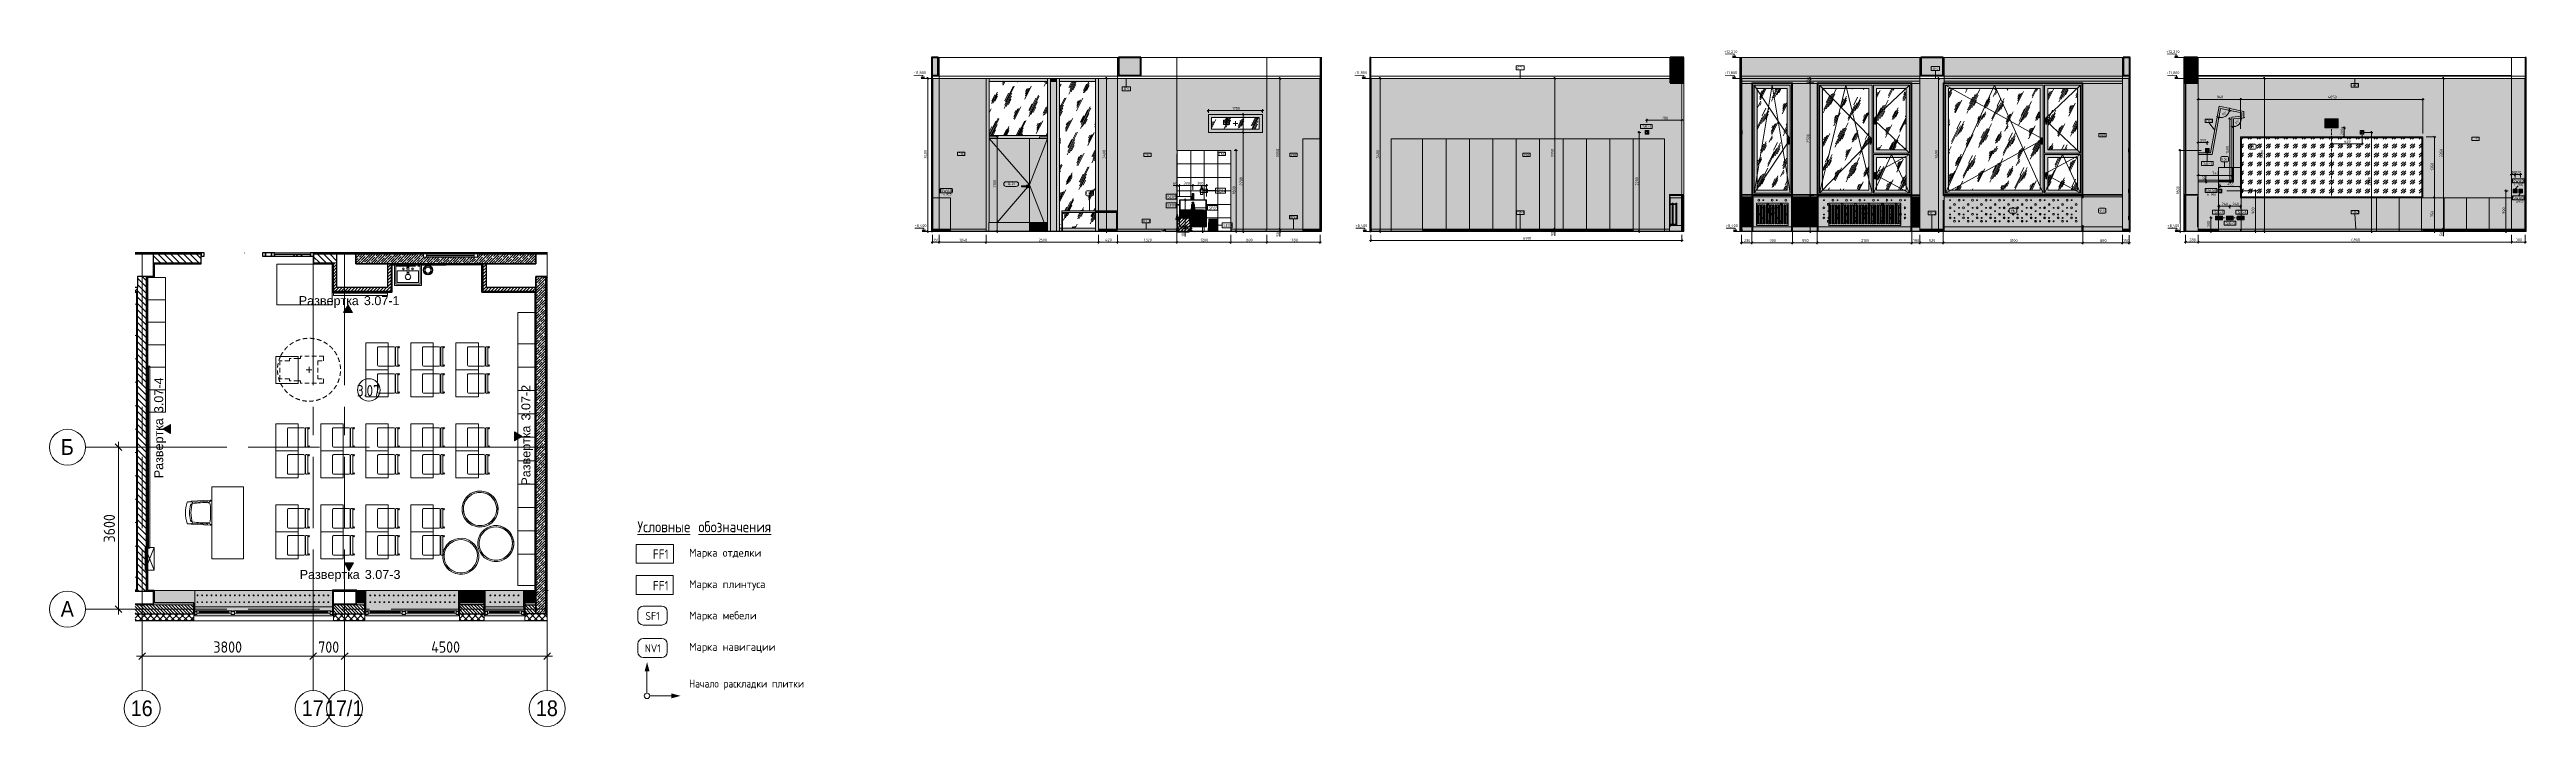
# Model space of a CAD drawing. Header units: millimetres. Extents: x 54605 to 109624, y -2609 to 12445.
import ezdxf

# ---------------------------------------------------------------- set-up
doc = ezdxf.new("R2010")
doc.units = ezdxf.units.MM
for name, pattern in [('200_ШТРИХ__ш1_п0_6_', [160, 100, -60]), ('ADSK_Штрих_ш2 п1', [75, 50, -25]), ('Осевая', [3175, 635, -476.25, 1587.5, -476.25])]:
    doc.linetypes.add(name, pattern=pattern)
for name, color, linetype, lineweight in [('0-1', 7, 'Continuous', 9), ('A-ANNO-DIMS', 7, 'Continuous', 9), ('A-ANNO-DIMS-100', 7, 'Continuous', 9), ('A-ANNO-DIMS-25', 7, 'Continuous', 9), ('A-AREA-IDEN', 7, 'Continuous', 9), ('A-CLNG', 7, 'Continuous', 9), ('A-CLNG-IDEN', 7, 'Continuous', 9), ('A-DETL', 7, 'Continuous', 9), ('A-DETL-1', 7, 'Continuous', 40), ('A-DETL-2', 7, 'ADSK_Штрих_ш2 п1', 9), ('A-DETL-GENF', 7, 'Continuous', 9), ('A-DOOR', 7, 'Continuous', 9), ('A-DOOR-IDEN', 7, 'Continuous', 9), ('A-FLOR', 7, 'Continuous', 9), ('A-GENM', 7, 'Continuous', 9), ('A-GENM-IDEN', 7, 'Continuous', 9), ('A-GLAZ', 7, 'Continuous', 9), ('A-GLAZ-1', 7, 'Continuous', 13), ('A-GLAZ-CURT', 7, 'Continuous', 9), ('A-GLAZ-CURT-1', 7, 'Continuous', 25), ('A-GLAZ-CWMG', 7, 'Continuous', 9), ('A-GLAZ-CWMG-1', 7, 'Continuous', 25), ('A-GLAZ-IDEN', 7, 'Continuous', 9), ('A-WALL', 7, 'Continuous', 9), ('A-WALL-IDEN', 7, 'Continuous', 9), ('A-WALL-PATT', 7, 'Continuous', 9), ('E-ELEC-EQPM', 7, 'Continuous', 9), ('E-ELEC-FIXT-IDEN', 7, 'Continuous', 9), ('G-ANNO-DIMS', 7, 'Continuous', 9), ('G-ANNO-DIMS-1', 7, 'Continuous', 20), ('G-ANNO-SYMB', 7, 'Continuous', 9), ('G-ANNO-TEXT', 7, 'Continuous', 9), ('I-FURN', 7, 'Continuous', 9), ('I-FURN-4', 7, '200_ШТРИХ__ш1_п0_6_', 13), ('I-FURN-5', 7, '200_ШТРИХ__ш1_п0_6_', 9), ('I-FURN-IDEN', 7, 'Continuous', 9), ('I-WALL', 7, 'Continuous', 9), ('M-EQPM', 7, 'Continuous', 9), ('P-SANR-FIXT', 7, 'Continuous', 9), ('P-SANR-FIXT-1', 7, 'Continuous', 13), ('P-SANR-FIXT-3', 7, 'Continuous', 18), ('P-SANR-FIXT-IDEN', 7, 'Continuous', 9), ('S-COLS', 7, 'Continuous', 9), ('Знаки', 7, 'Continuous', 9), ('Знаки-1', 7, 'Continuous', 18), ('Марки для знаков', 7, 'Continuous', 9), ('Оси', 7, 'Continuous', 9), ('Оси-1', 7, 'Continuous', 20), ('Оси-2', 7, 'Осевая', 9), ('Электрические приборы', 7, 'Continuous', 9)]:
    doc.layers.add(name, color=color, linetype=linetype, lineweight=lineweight)
doc.layers.add('0-2', color=7, linetype='Continuous', lineweight=9, transparency=0.7)
doc.layers.add('P-SANR-FIXT-2', color=7, linetype='Continuous', lineweight=9, transparency=0.7)
for name, color, linetype, lineweight, true_color in [('A-DETL-GENF-1', 1, 'Continuous', 9, 0xff0000), ('A-DETL-GENF-2', 7, 'Continuous', 9, 0xffffff), ('A-DETL-GENF-3', 7, 'Continuous', 9, 0xe0e0e0), ('A-FLOR-1', 7, 'Continuous', 9, 0x787878), ('A-FLOR-FNSH-1', 7, 'Continuous', 30, 0x3c3c3c), ('A-FLOR-FNSH-2', 7, 'Continuous', 40, 0x3c3c3c), ('A-WALL-1', 7, 'Continuous', 25, 0x3c3c3c), ('A-WALL-2', 7, 'Continuous', 13, 0x3c3c3c), ('A-WALL-3', 7, 'Continuous', 35, 0x3c3c3c), ('A-WALL-4', 7, 'Continuous', 40, 0x7c7c7c), ('A-WALL-5', 7, 'Continuous', 30, 0x3c3c3c), ('A-WALL-6', 7, 'Continuous', 30, 0x7c7c7c), ('A-WALL-7', 7, 'Continuous', 40, 0x3c3c3c), ('A-WALL-FNSH-1', 7, 'Continuous', 13, 0x3c3c3c), ('A-WALL-FNSH-2', 7, 'Continuous', 9, 0x3c3c3c), ('A-WALL-FNSH-3', 7, 'Continuous', 30, 0x3c3c3c), ('A-WALL-FNSH-4', 7, 'Continuous', 30, 0x7c7c7c), ('G-ANNO-TEXT-1', 7, 'Continuous', 9, 0x3c3c3c), ('G-ANNO-TEXT-2', 7, 'Continuous', 9, 0x008000), ('G-ANNO-TEXT-3', 1, 'Continuous', 9, 0xff0000), ('I-FURN-1', 7, 'Continuous', 9, 0xf0f0f0), ('I-FURN-10', 7, 'Continuous', 9, 0x949494), ('I-FURN-11', 7, 'Continuous', 9, 0x9e9e9e), ('I-FURN-12', 7, 'Continuous', 9, 0x858585), ('I-FURN-13', 7, 'Continuous', 9, 0x888888), ('I-FURN-14', 7, 'Continuous', 9, 0x8d8d8d), ('I-FURN-15', 7, 'Continuous', 9, 0x838383), ('I-FURN-16', 7, 'Continuous', 9, 0x818181), ('I-FURN-17', 9, 'Continuous', 9, 0x808080), ('I-FURN-18', 7, 'Continuous', 9, 0x7f7f7f), ('I-FURN-19', 7, 'Continuous', 9, 0xd1d1d1), ('I-FURN-2', 7, 'Continuous', 9, 0xaaaaaa), ('I-FURN-21', 7, 'Continuous', 9, 0xa1a1a1), ('I-FURN-22', 7, 'Continuous', 9, 0x868686), ('I-FURN-3', 11, 'Continuous', 9, 0xffaaaa), ('I-FURN-7', 7, 'Continuous', 9, 0xacacac), ('I-FURN-9', 7, 'Continuous', 9, 0xc0c0c0), ('I-WALL-1', 7, 'Continuous', 9, 0x787878), ('Розетки', 7, 'Continuous', 9, 0xff1e23)]:
    doc.layers.add(name, color=color, linetype=linetype, lineweight=lineweight, true_color=true_color)
for name, color, linetype, lineweight, true_color, transparency in [('I-FURN-20', 7, 'Continuous', 9, 0x303030, 0.7), ('I-FURN-6', 7, 'Continuous', 9, 0xfbfbfb, 0.7), ('I-FURN-8', 7, 'Continuous', 9, 0x7f7f7f, 0.7), ('M-EQPM-1', 7, 'Continuous', 9, 0xe6e6e6, 0.7)]:
    doc.layers.add(name, color=color, linetype=linetype, lineweight=lineweight, true_color=true_color, transparency=transparency)
doc.styles.add('Arial', font='arial.ttf', dxfattribs={"width": 0.9, "height": 350})
doc.styles.add('Arial_1', font='arial.ttf', dxfattribs={"height": 200})
doc.styles.add('GOST Common', font='GOST_Common.ttf', dxfattribs={"width": 0.9, "height": 250})
doc.styles.add('GOST Common_1', font='GOST_Common.ttf', dxfattribs={"height": 175})
doc.styles.add('GOST Common_2', font='GOST_Common.ttf', dxfattribs={"width": 0.9, "height": 210})
doc.styles.add('GOST Common_3', font='GOST_Common.ttf', dxfattribs={"width": 0.9, "height": 245})
doc.styles.add('GOST Common_4', font='GOST_Common.ttf', dxfattribs={"width": 0.9, "height": 175})
doc.styles.add('GOST Common_5', font='GOST_Common.ttf', dxfattribs={"width": 0.9, "height": 50})
doc.styles.add('GOST Common_6', font='GOST_Common.ttf', dxfattribs={"height": 50})
doc.styles.add('GOST Common_7', font='GOST_Common.ttf', dxfattribs={"height": 62.5})
doc.styles.add('ISOCPEUR', font='isocpeur.ttf', dxfattribs={"width": 0.9, "height": 250})
doc.styles.add('ISOCPEUR_1', font='isocpeur.ttf', dxfattribs={"width": 0.9, "height": 175})
doc.styles.add('ISOCPEUR_2', font='isocpeur.ttf', dxfattribs={"width": 0.9, "height": 62.5})
doc.styles.add('ISOCPEUR_3', font='isocpeur.ttf', dxfattribs={"width": 0.9, "height": 50})
doc.styles.add('ISOCPEUR_4', font='isocpeur.ttf', dxfattribs={"width": 0.9, "height": 62.5})
doc.styles.add('ISOCPEUR_5', font='isocpeur.ttf', dxfattribs={"height": 50})
doc.dimstyles.new('ISO-2_0_1_0K__СРЕДНИЙ', dxfattribs={"dimscale": 304.8, "dimtxt": 49.799059, "dimasz": 0.123031, "dimexe": 0.19685, "dimexo": 0.123031, "dimgap": 0.082021, "dimtad": 1, "dimdec": 3, "dimrnd": 0.001, "dimdsep": 46, "dimtxsty": 'ISOCPEUR_5', "dimblk1": 'OBLIQUE', "dimblk2": 'OBLIQUE', "dimsah": 1, "dimcen": 0.09, "dimdle": 0.19685, "dimadec": 0, "dimazin": 0, "dimtfac": 1, "dimtdec": 4, "dimtix": 1, "dimtmove": 0, "dimatfit": 3, "dimfxl": 1, "dimtvp": 1, "dimtolj": 1, "dimtzin": 0, "dimarcsym": 2})
doc.dimstyles.new('ISO-2_0_1_0K__СРЕДНИЙ_1', dxfattribs={"dimscale": 304.8, "dimtxt": 49.799059, "dimasz": 0.123031, "dimexe": 0.19685, "dimexo": 0.123031, "dimgap": 0.082021, "dimtad": 1, "dimdec": 3, "dimrnd": 0.001, "dimdsep": 46, "dimtxsty": 'ISOCPEUR_5', "dimblk1": 'OBLIQUE', "dimblk2": 'OBLIQUE', "dimsah": 1, "dimcen": 0.09, "dimdle": 0.19685, "dimadec": 0, "dimazin": 0, "dimtfac": 1, "dimtdec": 4, "dimtix": 1, "dimtmove": 0, "dimatfit": 3, "dimfxl": 1, "dimtvp": 1, "dimtolj": 1, "dimtzin": 0, "dimarcsym": 2})
doc.dimstyles.new('ISO-2_5_0_9К_БОЛЬШОЙ', dxfattribs={"dimscale": 304.8, "dimtxt": 248.995294, "dimasz": 0.492126, "dimexe": 0.393701, "dimexo": 0.984252, "dimgap": 0, "dimtad": 1, "dimdec": 0, "dimrnd": 10, "dimzin": 0, "dimdsep": 46, "dimtxsty": 'ISOCPEUR', "dimblk1": 'OBLIQUE', "dimblk2": 'OBLIQUE', "dimsah": 1, "dimcen": 0.09, "dimdle": 0.393701, "dimazin": 0, "dimtfac": 1, "dimtdec": 4, "dimtix": 1, "dimtmove": 0, "dimatfit": 3, "dimfxl": 1, "dimtvp": 1, "dimtolj": 1, "dimtzin": 0, "dimarcsym": 2})
doc.dimstyles.new('ISO-2_5_0_9К_БОЛЬШОЙ_1', dxfattribs={"dimscale": 304.8, "dimtxt": 62.248823, "dimasz": 0.123031, "dimexe": 0.098425, "dimexo": 0.246063, "dimgap": 0, "dimtad": 1, "dimdec": 0, "dimrnd": 10, "dimzin": 0, "dimdsep": 46, "dimtxsty": 'ISOCPEUR_2', "dimblk1": 'OBLIQUE', "dimblk2": 'OBLIQUE', "dimsah": 1, "dimcen": 0.09, "dimdle": 0.098425, "dimazin": 0, "dimtfac": 1, "dimtdec": 4, "dimtix": 1, "dimtmove": 0, "dimatfit": 3, "dimfxl": 1, "dimtvp": 1, "dimtolj": 1, "dimtzin": 0, "dimarcsym": 2})
doc.dimstyles.new('ISO-2_5_0_9К_БОЛЬШОЙ_2', dxfattribs={"dimscale": 304.8, "dimtxt": 62.248823, "dimasz": 0.123031, "dimexe": 0.098425, "dimexo": 0.246063, "dimgap": 0, "dimtad": 1, "dimdec": 0, "dimrnd": 10, "dimzin": 0, "dimdsep": 46, "dimtxsty": 'ISOCPEUR_2', "dimblk1": 'OBLIQUE', "dimblk2": 'OBLIQUE', "dimsah": 1, "dimcen": 0.09, "dimdle": 0.098425, "dimazin": 0, "dimtfac": 1, "dimtdec": 4, "dimtix": 1, "dimtmove": 1, "dimatfit": 3, "dimfxl": 1, "dimtvp": 1, "dimtolj": 1, "dimtzin": 0, "dimarcsym": 2})
doc.dimstyles.new('ISO-2_5_0_9К_БОЛЬШОЙ_3', dxfattribs={"dimscale": 304.8, "dimtxt": 62.248823, "dimasz": 0.123031, "dimexe": 0.098425, "dimexo": 0.246063, "dimgap": 0, "dimtad": 1, "dimdec": 0, "dimrnd": 10, "dimzin": 0, "dimdsep": 46, "dimtxsty": 'ISOCPEUR_4', "dimblk1": 'OBLIQUE', "dimblk2": 'OBLIQUE', "dimsah": 1, "dimcen": 0.09, "dimdle": 0.098425, "dimazin": 0, "dimtfac": 1, "dimtdec": 4, "dimtix": 1, "dimtmove": 0, "dimatfit": 3, "dimfxl": 1, "dimtvp": 1, "dimtolj": 1, "dimtzin": 0, "dimarcsym": 2})
pattern_1 = [(45, (0, 0), (-70.71068, 70.71068), []), (135, (0, 0), (-70.71068, -70.71068), [])]
pattern_2 = [(45, (0, 0), (-57.02463, 57.02463), []), (45, (57.025, 0), (-57.02463, 57.02463), [100.806, -20.161, 3.353, -16.808])]
pattern_3 = [(135, (0, 0), (-70.71068, -70.71068), [])]
pattern_4 = [(45, (0, 0), (-35.35534, 35.35534), [])]
pattern_5 = [(0, (0, 0), (121.92, 30.48), [10.058, -81.382, 10.058, -81.382, -487.68]), (0, (0, 0), (121.92, 30.48), [-182.88, 10.058, -172.822, 10.058, -81.382, -213.36]), (0, (0, 0), (121.92, 30.48), [-457.2, 10.058, -50.902, 10.058, -142.342]), (120, (45.72, 15.24), (-87.356454, 90.345817), [10.058, -81.382, 10.058, -81.382, -487.68]), (120, (45.72, 15.24), (-87.356454, 90.345817), [-182.88, 10.058, -172.822, 10.058, -81.382, -213.36]), (120, (45.72, 15.24), (-87.356454, 90.345817), [-457.2, 10.058, -50.902, 10.058, -142.342]), (240, (60.96, 76.2), (-34.563546, -120.825817), [10.058, -81.382, 10.058, -81.382, -487.68]), (240, (60.96, 76.2), (-34.563546, -120.825817), [-182.88, 10.058, -172.822, 10.058, -81.382, -213.36]), (240, (60.96, 76.2), (-34.563546, -120.825817), [-457.2, 10.058, -50.902, 10.058, -142.342])]
pattern_6 = [(45, (79040.915, 0), (-14.25598, 14.25598), []), (45, (79055.17, 0), (-14.25598, 14.25598), [25.202, -5.04, 0.8382, -4.202])]
pattern_7 = [(0, (79040.9145, 0), (30.48, 7.62), [2.515, -20.345, 2.515, -20.345, -121.92]), (0, (79040.9145, 0), (30.48, 7.62), [-45.72, 2.515, -43.205, 2.515, -20.345, -53.34]), (0, (79040.9145, 0), (30.48, 7.62), [-114.3, 2.515, -12.725, 2.515, -35.585]), (120, (79052.3445, 3.81), (-21.8391136, 22.5864543), [2.515, -20.345, 2.515, -20.345, -121.92]), (120, (79052.3445, 3.81), (-21.8391136, 22.5864543), [-45.72, 2.515, -43.205, 2.515, -20.345, -53.34]), (120, (79052.3445, 3.81), (-21.8391136, 22.5864543), [-114.3, 2.515, -12.725, 2.515, -35.585]), (240, (79056.1545, 19.05), (-8.6408864, -30.2064543), [2.515, -20.345, 2.515, -20.345, -121.92]), (240, (79056.1545, 19.05), (-8.6408864, -30.2064543), [-45.72, 2.515, -43.205, 2.515, -20.345, -53.34]), (240, (79056.1545, 19.05), (-8.6408864, -30.2064543), [-114.3, 2.515, -12.725, 2.515, -35.585])]
pattern_8 = [(63.435, (61667.1, 31.75), (-255.583, 766.747), [317.5, -190.5, 317.5, -190.5, -403.903]), (63.435, (61667.1, 31.75), (-255.583, 766.747), [-1016, 127, -276.903]), (63.435, (61651.2, 47.6), (-255.583, 766.747), [254, -317.5, 190.5, -190.5, -467.403]), (63.435, (61651.2, 47.6), (-255.583, 766.747), [-952.5, 222.25, -245.153]), (63.435, (61651.2, 95.25), (-255.583, 766.747), [190.5, -381, 127, -190.5, -530.903]), (63.435, (61651.2, 95.25), (-255.583, 766.747), [-889, 285.75, -245.153]), (63.435, (61698.84, 47.6), (-255.583, 766.747), [190.5, -381, 158.75, -6404.65]), (63.435, (61746.46, 95.25), (-255.583, 766.747), [95.25, -476.25, 63.5, -6499.9]), (63.435, (61667.1, 174.6), (-255.583, 766.747), [63.5, -476.25, 63.5, -254, -562.653]), (63.435, (61667.1, 174.6), (-255.583, 766.747), [-857.25, 158.75, -403.903]), (63.435, (61952.84, 127), (-255.583, 766.747), [317.5, -476.25, 381, -251.503]), (63.435, (61952.84, 79.4), (-255.583, 766.747), [444.5, -317.5, 476.25, -188.003]), (63.435, (61984.6, 95.25), (-255.583, 766.747), [508, -254, 381, -276.903]), (63.435, (62032.2, 142.9), (-255.583, 766.747), [317.5, -444.5, 254, -403.903]), (63.435, (61984.6, 238.1), (-255.583, 766.747), [158.75, -635, 190.5, -435.653]), (63.435, (62079.84, 190.5), (-255.583, 766.747), [127, -635, 127, -530.903])]
pattern_9 = [(45, (79040.915, 0), (-35.35534, 35.35534), [])]
pattern_10 = [(45, (91005.656, 0), (-14.25598, 14.25598), []), (45, (91019.912, 0), (-14.25598, 14.25598), [25.202, -5.04, 0.8382, -4.202])]
pattern_11 = [(0, (91005.656, 0), (30.48, 7.62), [2.515, -20.345, 2.515, -20.345, -121.92]), (0, (91005.656, 0), (30.48, 7.62), [-45.72, 2.515, -43.205, 2.515, -20.345, -53.34]), (0, (91005.656, 0), (30.48, 7.62), [-114.3, 2.515, -12.725, 2.515, -35.585]), (120, (91017.086, 3.81), (-21.8391136, 22.5864543), [2.515, -20.345, 2.515, -20.345, -121.92]), (120, (91017.086, 3.81), (-21.8391136, 22.5864543), [-45.72, 2.515, -43.205, 2.515, -20.345, -53.34]), (120, (91017.086, 3.81), (-21.8391136, 22.5864543), [-114.3, 2.515, -12.725, 2.515, -35.585]), (240, (91020.896, 19.05), (-8.6408864, -30.2064543), [2.515, -20.345, 2.515, -20.345, -121.92]), (240, (91020.896, 19.05), (-8.6408864, -30.2064543), [-45.72, 2.515, -43.205, 2.515, -20.345, -53.34]), (240, (91020.896, 19.05), (-8.6408864, -30.2064543), [-114.3, 2.515, -12.725, 2.515, -35.585])]
pattern_12 = [(45, (157579.438, 0), (-14.25598, 14.25598), []), (45, (157593.694, 0), (-14.25598, 14.25598), [25.202, -5.04, 0.8382, -4.202])]
pattern_13 = [(63.435, (63.5, 31.75), (-255.5833, 766.7475), [317.5, -190.5, 317.5, -190.5, -403.903]), (63.435, (63.5, 31.75), (-255.5833, 766.7475), [-1016, 127, -276.903]), (63.435, (47.6, 47.6), (-255.5833, 766.7475), [254, -317.5, 190.5, -190.5, -467.403]), (63.435, (47.6, 47.6), (-255.5833, 766.7475), [-952.5, 222.25, -245.153]), (63.435, (47.6, 95.25), (-255.5833, 766.7475), [190.5, -381, 127, -190.5, -530.903]), (63.435, (47.6, 95.25), (-255.5833, 766.7475), [-889, 285.75, -245.153]), (63.435, (95.25, 47.6), (-255.5833, 766.7475), [190.5, -381, 158.75, -6404.653]), (63.435, (142.9, 95.25), (-255.5833, 766.7475), [95.25, -476.25, 63.5, -6499.903]), (63.435, (63.5, 174.6), (-255.5833, 766.7475), [63.5, -476.25, 63.5, -254, -562.653]), (63.435, (63.5, 174.6), (-255.5833, 766.7475), [-857.25, 158.75, -403.903]), (63.435, (349.25, 127), (-255.5833, 766.7475), [317.5, -476.25, 381, -251.503]), (63.435, (349.25, 79.4), (-255.5833, 766.7475), [444.5, -317.5, 476.25, -188.003]), (63.435, (381, 95.25), (-255.5833, 766.7475), [508, -254, 381, -276.903]), (63.435, (428.6, 142.9), (-255.5833, 766.7475), [317.5, -444.5, 254, -403.903]), (63.435, (381, 238.1), (-255.5833, 766.7475), [158.75, -635, 190.5, -435.653]), (63.435, (476.25, 190.5), (-255.5833, 766.7475), [127, -635, 127, -530.903])]
pattern_14 = [(0, (157579.438, 0), (30.48, 7.62), [2.515, -20.345, 2.515, -20.345, -121.92]), (0, (157579.438, 0), (30.48, 7.62), [-45.72, 2.515, -43.205, 2.515, -20.345, -53.34]), (0, (157579.438, 0), (30.48, 7.62), [-114.3, 2.515, -12.725, 2.515, -35.585]), (120, (157590.868, 3.81), (-21.8391136, 22.5864543), [2.515, -20.345, 2.515, -20.345, -121.92]), (120, (157590.868, 3.81), (-21.8391136, 22.5864543), [-45.72, 2.515, -43.205, 2.515, -20.345, -53.34]), (120, (157590.868, 3.81), (-21.8391136, 22.5864543), [-114.3, 2.515, -12.725, 2.515, -35.585]), (240, (157594.678, 19.05), (-8.6408864, -30.2064543), [2.515, -20.345, 2.515, -20.345, -121.92]), (240, (157594.678, 19.05), (-8.6408864, -30.2064543), [-45.72, 2.515, -43.205, 2.515, -20.345, -53.34]), (240, (157594.678, 19.05), (-8.6408864, -30.2064543), [-114.3, 2.515, -12.725, 2.515, -35.585])]
pattern_15 = [(45, (101914.172, 0), (-14.25598, 14.25598), []), (45, (101928.428, 0), (-14.25598, 14.25598), [25.202, -5.04, 0.8382, -4.202])]
pattern_16 = [(0, (101914.172, 0), (30.48, 7.62), [2.515, -20.345, 2.515, -20.345, -121.92]), (0, (101914.172, 0), (30.48, 7.62), [-45.72, 2.515, -43.205, 2.515, -20.345, -53.34]), (0, (101914.172, 0), (30.48, 7.62), [-114.3, 2.515, -12.725, 2.515, -35.585]), (120, (101925.602, 3.81), (-21.8391136, 22.5864543), [2.515, -20.345, 2.515, -20.345, -121.92]), (120, (101925.602, 3.81), (-21.8391136, 22.5864543), [-45.72, 2.515, -43.205, 2.515, -20.345, -53.34]), (120, (101925.602, 3.81), (-21.8391136, 22.5864543), [-114.3, 2.515, -12.725, 2.515, -35.585]), (240, (101929.412, 19.05), (-8.6408864, -30.2064543), [2.515, -20.345, 2.515, -20.345, -121.92]), (240, (101929.412, 19.05), (-8.6408864, -30.2064543), [-45.72, 2.515, -43.205, 2.515, -20.345, -53.34]), (240, (101929.412, 19.05), (-8.6408864, -30.2064543), [-114.3, 2.515, -12.725, 2.515, -35.585])]

msp = doc.modelspace()

# ---------------------------------------------------------------- texts
at = {"layer": 'A-AREA-IDEN', "insert": (61431.7509, 4982.9784), "char_height": 250, "width": 663.79725, "attachment_point": 1, "style": 'GOST Common'}
msp.add_mtext('3.07', dxfattribs=at)
at = {"layer": 'A-CLNG-IDEN', "char_height": 50, "width": 138.291094, "attachment_point": 1, "style": 'GOST Common_6'}
for insert in [(78463.733, 11595.4063), (87211.7039, 12062.4794), (96435.1293, 12042.0367)]:
    msp.add_mtext('CF4', dxfattribs=dict(at, insert=insert))
at = {"layer": 'A-DOOR-IDEN', "char_height": 50, "attachment_point": 1, "style": 'GOST Common_6'}
for s, insert, width in [('\\fGOST Common|b0|i0|c204|p34|;Д', (75892.2675, 9482.808), 56.118125), ('-21', (75938.5696, 9482.808), 118.248906)]:
    msp.add_mtext(s, dxfattribs=dict(at, insert=insert, width=width))
at = {"layer": 'A-GENM-IDEN', "char_height": 50, "attachment_point": 1, "style": 'GOST Common_6'}
for s, insert, width in [('ПЛ', (87199.0079, 8842.8485), 98.206719), ('-3', (87280.0365, 8842.8485), 86.181406), ('ПЛ', (96343.7298, 8831.8327), 98.206719), ('-3', (96424.7585, 8831.8327), 86.181406), ('ПЛ', (105739.024, 8852.8485), 98.206719), ('-3', (105820.0527, 8852.8485), 86.181406), ('ПЛ', (78889.6804, 8655.1175), 98.206719), ('-3', (78970.709, 8655.1175), 86.181406), ('ПЛ', (82161.1804, 8740.7233), 98.206719), ('-3', (82242.209, 8740.7233), 86.181406)]:
    msp.add_mtext(s, dxfattribs=dict(at, insert=insert, width=width))
at = {"layer": 'A-GLAZ-IDEN', "char_height": 50, "attachment_point": 1, "style": 'ISOCPEUR_3'}
for s, insert, width in [('ОК', (80681.5124, 10845.5044), 90.189844), ('-1', (80755.9265, 10845.5044), 66.740484)]:
    msp.add_mtext(s, dxfattribs=dict(at, insert=insert, width=width))
at = {"layer": 'A-WALL-IDEN', "char_height": 50, "attachment_point": 1, "style": 'GOST Common_5'}
for s, insert, width in [('FK1', (105768.8076, 11671.8258), 111.835406), ('FK1', (100162.3458, 10563.3688), 111.835406), ('FK3', (102516.608, 10884.6508), 122.658187), ('FK1', (108450.9677, 10485.5177), 111.835406), ('FK13', (74797.5486, 10149.5068), 149.715141), ('FK1', (78945.5186, 10124.5068), 111.835406), ('FK13', (80586.1311, 10149.5068), 149.715141), ('FK1', (82191.7686, 10124.5068), 111.835406), ('FK1', (87365.5961, 10124.5068), 111.835406), ('FK16', (80183.3131, 9324.5068), 151.518937)]:
    msp.add_mtext(s, dxfattribs=dict(at, insert=insert, width=width))
at = {"layer": 'E-ELEC-FIXT-IDEN', "attachment_point": 1}
for s, insert, char_height, width, style in [('SK-1', (89988.3056, 10765.4096), 62.5, 212.447187, 'GOST Common_7'), ('SK-1', (102448.6265, 9940.4257), 62.5, 212.447187, 'GOST Common_7'), ('SWA01', (109320.0294, 9552.8933), 62.5, 304.64125, 'GOST Common_7'), ('h=900', (109358.6856, 9462.656), 50, 220.464062, 'GOST Common_6'), ('SWA01', (74403.1533, 9336.7893), 62.5, 304.64125, 'GOST Common_7'), ('h=900', (74441.8095, 9246.5521), 50, 220.464062, 'GOST Common_6'), ('SWA01', (102492.0813, 9336.7893), 62.5, 304.64125, 'GOST Common_7'), ('h=900', (102530.7375, 9246.5521), 50, 220.464062, 'GOST Common_6'), ('SK-1', (102695.137, 8859.1172), 62.5, 212.447187, 'GOST Common_7'), ('SK-1', (103211.7602, 8859.1172), 62.5, 212.447187, 'GOST Common_7'), ('SWA03', (109314.7241, 9176.5364), 62.5, 320.675, 'GOST Common_7'), ('h=900', (109360.0054, 9086.2991), 50, 220.464062, 'GOST Common_6'), ('SK-1', (102953.4486, 8612.9817), 62.5, 212.447187, 'GOST Common_7')]:
    msp.add_mtext(s, dxfattribs=dict(at, insert=insert, char_height=char_height, width=width, style=style))
at = {"layer": 'G-ANNO-SYMB', "char_height": 200, "attachment_point": 1, "style": 'Arial_1'}
for s, insert, width in [('Развертка', (60140.1884, 6960.3454), 1659.493125), (' 3.07-1', (61509.4071, 6960.3454), 1074.26125), ('Развертка', (60160.6666, 872.1108), 1659.493125), (' 3.07-3', (61529.8854, 872.1108), 1074.26125)]:
    msp.add_mtext(s, dxfattribs=dict(at, insert=insert, width=width))
at = {"layer": 'G-ANNO-SYMB', "char_height": 200, "attachment_point": 1, "rotation": 90, "style": 'Arial_1'}
for s, insert, width in [(' 3.07-4', (56929.8067, 4281.1701), 1074.26125), (' 3.07-2', (65086.3464, 4117.344), 1074.26125), ('Развертка', (56929.8067, 2911.9514), 1659.493125), ('Развертка', (65086.3464, 2748.1252), 1659.493125)]:
    msp.add_mtext(s, dxfattribs=dict(at, insert=insert, width=width))
at = {"layer": 'G-ANNO-TEXT', "attachment_point": 1}
for s, insert, char_height, width, style in [('\\LУсловные', (67663.3721, 1955.6425), 245, 1550.543794, 'GOST Common_3'), ('\\L\\fGOST Common|b0|i0|c204|p34|;\\W.9;\\L ', (68942.6986, 1955.6425), 245, 90.911362, 'GOST Common_3'), ('\\Lобозначения', (69017.708, 1955.6425), 245, 2111.163863, 'GOST Common_3'), ('Начало', (68812.0713, -1567.5579), 175, 863.657944, 'GOST Common_4'), ('\\fGOST Common|b0|i0|c204|p34|;\\W.9; ', (69524.6604, -1567.5579), 175, 65.658206, 'GOST Common_4'), ('раскладки', (69578.8338, -1567.5579), 175, 1237.404656, 'GOST Common_4'), ('\\fGOST Common|b0|i0|c204|p34|;\\W.9; ', (70599.7948, -1567.5579), 175, 65.658206, 'GOST Common_4'), ('плитки', (70653.9682, -1567.5579), 175, 853.556681, 'GOST Common_4')]:
    msp.add_mtext(s, dxfattribs=dict(at, insert=insert, char_height=char_height, width=width, style=style))
at = {"layer": 'G-ANNO-TEXT-1', "attachment_point": 1}
for s, insert, char_height, width, style in [('   FF1   ', (67663.3721, 1327.3113), 210, 929.31615, 'GOST Common_2'), ('Марка', (68812.0713, 1343.2436), 175, 830.54825, 'GOST Common_1'), ('\\fGOST Common|b0|i0|c204|p34|; ', (69497.3422, 1343.2436), 175, 72.953562, 'GOST Common_1'), ('отделки', (69557.5349, 1343.2436), 175, 1099.91525, 'GOST Common_1'), ('Марка', (68812.0713, 643.2436), 175, 830.54825, 'GOST Common_1'), ('\\fGOST Common|b0|i0|c204|p34|; ', (69497.3422, 643.2436), 175, 72.953562, 'GOST Common_1'), ('плинтуса', (69557.5349, 643.2436), 175, 1245.822375, 'GOST Common_1'), ('Марка', (68812.0713, -50.9475), 175, 830.54825, 'GOST Common_1'), ('\\fGOST Common|b0|i0|c204|p34|; ', (69497.3422, -50.9475), 175, 72.953562, 'GOST Common_1'), ('мебели', (69557.5349, -50.9475), 175, 925.949063, 'GOST Common_1'), ('Марка', (68812.0713, -750.9475), 175, 830.54825, 'GOST Common_1'), ('\\fGOST Common|b0|i0|c204|p34|; ', (69497.3422, -750.9475), 175, 72.953562, 'GOST Common_1'), ('навигации', (69557.5349, -750.9475), 175, 1414.17675, 'GOST Common_1')]:
    msp.add_mtext(s, dxfattribs=dict(at, insert=insert, char_height=char_height, width=width, style=style))
at = {"layer": 'G-ANNO-TEXT-2', "char_height": 175, "attachment_point": 1, "style": 'ISOCPEUR_1'}
for s, insert, width in [('SF1', (67840.7831, -63.7492), 383.847975), ('NV1', (67826.9057, -781.9683), 419.202394)]:
    msp.add_mtext(s, dxfattribs=dict(at, insert=insert, width=width))
at = {"layer": 'G-ANNO-TEXT-3', "insert": (67663.3721, 627.3113), "char_height": 210, "width": 929.31615, "attachment_point": 1, "style": 'GOST Common_2'}
msp.add_mtext('   FF1   ', dxfattribs=at)
at = {"layer": 'I-FURN-IDEN', "char_height": 50, "attachment_point": 1, "style": 'GOST Common_6'}
for s, insert, width in [('4,2', (105242.7584, 10826.7628), 116.244687), ('1,5', (102854.5925, 10032.4617), 96.2025), ('\\fGOST Common|b0|i0|c204|p34|;а', (102933.9675, 10032.4617), 50.105469), ('1,5', (103490.4169, 10312.3969), 96.2025), ('1,290', (77626.5784, 9274.6667), 184.388125), ('1,250', (79924.3644, 8697.7181), 184.388125)]:
    msp.add_mtext(s, dxfattribs=dict(at, insert=insert, width=width))
at = {"layer": 'P-SANR-FIXT-IDEN', "char_height": 62.5, "attachment_point": 1, "style": 'GOST Common_7'}
for s, insert, width in [('SE05', (79434.2289, 9199.6903), 222.468281), ('SE09', (79434.2289, 9009.5796), 222.468281), ('SE03', (80352.9087, 8950.7034), 222.468281), ('SE04', (80526.3004, 9334.4196), 228.480937), ('SE07', (80675.0911, 8561.924), 222.468281)]:
    msp.add_mtext(s, dxfattribs=dict(at, insert=insert, width=width))
at = {"layer": 'Марки для знаков', "char_height": 50, "attachment_point": 1, "style": 'GOST Common_6'}
for s, insert, width in [('\\fGOST Common|b0|i0|c204|p34|;М', (92831.3085, 8886.7628), 56.118125), ('\\fGOST Common|b0|i0|c204|p34|;1', (92877.6105, 8886.7628), 30.063281), ('\\fGOST Common|b0|i0|c204|p34|;М', (93513.3085, 8886.7628), 56.118125), ('3.10', (93559.6105, 8886.7628), 134.282656), ('\\fGOST Common|b0|i0|c204|p34|;М', (94874.5539, 8886.7628), 56.118125), ('\\fGOST Common|b0|i0|c204|p34|;5', (94920.856, 8886.7628), 44.092812), ('\\fGOST Common|b0|i0|c204|p34|;М', (95969.8083, 8881.7628), 56.118125), ('3.14', (96016.1104, 8881.7628), 140.295312), ('\\fGOST Common|b0|i0|c204|p34|;М', (98175.3129, 8886.7628), 56.118125), ('\\fGOST Common|b0|i0|c204|p34|;6', (98221.6149, 8886.7628), 44.092812), ('\\fGOST Common|b0|i0|c204|p34|;М', (100109.1834, 8886.7628), 56.118125), ('2.24', (100155.4855, 8886.7628), 156.329062)]:
    msp.add_mtext(s, dxfattribs=dict(at, insert=insert, width=width))
at = {"layer": 'Оси', "char_height": 350, "attachment_point": 1, "style": 'Arial'}
for s, insert, width in [('\\fArial|b0|i0|c204|p34|;\\W.9;Б', (54855.3669, 3781.0389), 353.544187), ('\\fArial|b0|i0|c204|p34|;\\W.9;А', (54852.2169, 181.0389), 360.759375), ('16', (56407.384, -2027.8668), 606.07575), ('17', (60207.384, -2027.8668), 606.07575), ('17/1', (60719.734, -2027.8668), 1060.632562), ('18', (65407.384, -2027.8668), 606.07575)]:
    msp.add_mtext(s, dxfattribs=dict(at, insert=insert, width=width))

# ---------------------------------------------------------------- blocks, each defined once
blk = doc.blocks.new('120_Окно_СКБ_2Ст - 120_Окно_СКБ_2Ст 3100х2500 _мал_створка слева_ 2-22446355-План разверток пом_3_07_ Этаж 3')
at = {"layer": 'A-GLAZ'}
for p, q in [((-1529, -57), (-1550, -57)), ((-1430, -107), (600, -107)), ((600, -117), (-1430, -117)), ((770, -107), (1430, -107)), ((1430, -117), (770, -117)), ((1550, -57), (1531, -57))]:
    blk.add_line(p, q, dxfattribs=at)
at = {"layer": 'A-GLAZ-1'}
for p, q in [((-1550, -127), (-1550, -57)), ((-1550, -57), (-1480, -57)), ((-1480, -127), (-1550, -127)), ((-1480, -127), (-1500, -127)), ((-1500, -127), (-1500, -137)), ((-1500, -137), (670, -137)), ((670, -137), (-1500, -137)), ((-1480, -57), (-1480, -127)), ((650, -87), (-1480, -87)), ((-1480, -87), (-1480, -127)), ((-1430, -137), (-1430, -87)), ((600, -137), (600, -87)), ((650, -127), (650, -57)), ((650, -57), (720, -57)), ((650, -127), (650, -87)), ((720, -127), (650, -127)), ((670, -127), (650, -127)), ((670, -137), (670, -127)), ((720, -127), (700, -127)), ((700, -127), (700, -137)), ((700, -137), (1500, -137)), ((1500, -137), (700, -137)), ((720, -57), (720, -127)), ((1480, -87), (720, -87)), ((720, -87), (720, -127)), ((770, -137), (770, -87)), ((1430, -137), (1430, -87)), ((1480, -127), (1480, -57)), ((1480, -57), (1550, -57)), ((1480, -127), (1480, -87)), ((1550, -127), (1480, -127)), ((1500, -127), (1480, -127)), ((1500, -137), (1500, -127)), ((1550, -57), (1550, -127))]:
    blk.add_line(p, q, dxfattribs=at)
blk = doc.blocks.new('120_Окно_СКБ_1Ст - 120_Окно_СКБ_1Ст 900х2500_h_-22445987-План разверток пом_3_07_ Этаж 3')
at = {"layer": 'A-GLAZ'}
for p, q in [((-429, -57), (-450, -57)), ((-330, -107), (330, -107)), ((330, -117), (-330, -117)), ((450, -57), (431, -57))]:
    blk.add_line(p, q, dxfattribs=at)
at = {"layer": 'A-GLAZ-1'}
for p, q in [((-450, -127), (-450, -57)), ((-450, -57), (-380, -57)), ((-380, -127), (-450, -127)), ((-380, -127), (-400, -127)), ((-400, -127), (-400, -137)), ((-400, -137), (400, -137)), ((400, -137), (-400, -137)), ((-380, -57), (-380, -127)), ((380, -87), (-380, -87)), ((-380, -87), (-380, -127)), ((-330, -137), (-330, -87)), ((330, -137), (330, -87)), ((380, -127), (380, -57)), ((380, -57), (450, -57)), ((380, -127), (380, -87)), ((450, -127), (380, -127)), ((400, -127), (380, -127)), ((400, -137), (400, -127)), ((450, -57), (450, -127))]:
    blk.add_line(p, q, dxfattribs=at)
blk = doc.blocks.new('120_Окно_СКБ_2Ст - 120_Окно_СКБ_2Ст 2100х2400 _мал створка справа_-22446225-План разверток пом_3_07_ Этаж 3')
at = {"layer": 'A-GLAZ'}
for p, q in [((-1030, -57), (-1050, -57)), ((-930, -107), (100, -107)), ((100, -117), (-930, -117)), ((270, -107), (930, -107)), ((930, -117), (270, -117)), ((1050, -57), (1030, -57))]:
    blk.add_line(p, q, dxfattribs=at)
at = {"layer": 'A-GLAZ-1'}
for p, q in [((-1050, -127), (-1050, -57)), ((-1050, -57), (-980, -57)), ((-980, -127), (-1050, -127)), ((-980, -127), (-1000, -127)), ((-1000, -127), (-1000, -137)), ((-1000, -137), (170, -137)), ((170, -137), (-1000, -137)), ((-980, -57), (-980, -127)), ((150, -87), (-980, -87)), ((-980, -87), (-980, -127)), ((-930, -137), (-930, -87)), ((100, -137), (100, -87)), ((150, -127), (150, -57)), ((150, -57), (220, -57)), ((150, -127), (150, -87)), ((220, -127), (150, -127)), ((170, -127), (150, -127)), ((170, -137), (170, -127)), ((220, -127), (200, -127)), ((200, -127), (200, -137)), ((200, -137), (1000, -137)), ((1000, -137), (200, -137)), ((220, -57), (220, -127)), ((980, -87), (220, -87)), ((220, -87), (220, -127)), ((270, -137), (270, -87)), ((930, -137), (930, -87)), ((980, -127), (980, -57)), ((980, -57), (1050, -57)), ((980, -127), (980, -87)), ((1050, -127), (980, -127)), ((1000, -127), (980, -127)), ((1000, -137), (1000, -127)), ((1050, -57), (1050, -127))]:
    blk.add_line(p, q, dxfattribs=at)
blk = doc.blocks.new('Стол базовый прямоугольный - 1_7а-25476368-План разверток пом_3_07_ Этаж 3')
at = {"layer": 'I-FURN-1'}
for p, q in [((250, 300), (-250, 300)), ((-250, 300), (-250, -300)), ((250, -300), (250, 300)), ((-250, -300), (250, -300))]:
    blk.add_line(p, q, dxfattribs=at)
blk = doc.blocks.new('Стул Breuer - 1_9а-25403171-План разверток пом_3_07_ Этаж 3')
at = {"layer": 'I-FURN-1'}
for p, q in [((-216, 216), (-216, 0)), ((-216, 0), (-216, -127)), ((190, 241), (-191, 241)), ((216, 0), (216, 216)), ((216, -127), (216, 0)), ((-216, -176), (-216, -201)), ((203, -163), (-203, -163)), ((-203, -213), (203, -213)), ((-191, -152), (190, -152)), ((216, -201), (216, -176))]:
    blk.add_line(p, q, dxfattribs=at)
for centre, radius, start, end in [((-191, 216), 25.4, 135, 180), ((-191, 216), 25.4, 105, 135), ((-191, 216), 25.4, 90, 105), ((190, 216), 25.4, 30, 90), ((190, 216), 25.4, 0, 30), ((-203, -231), 15.1, 360, 180), ((-203, -231), 15.1, 180, 360), ((-191, -127), 25.4, 180, 270), ((-203, -176), 12.7, 90, 180), ((-203, -201), 12.7, 180, 270), ((204, -231), 15.1, 360, 180), ((204, -231), 15.1, 180, 360), ((190, -127), 25.4, 270, 360), ((203, -176), 12.7, 360, 90), ((203, -201), 12.7, 270, 360)]:
    blk.add_arc(centre, radius, start, end, dxfattribs=at)
blk = doc.blocks.new('Chair_1 noor 78578 - 1_4-25422005-План разверток пом_3_07_ Этаж 3')
at = {"layer": 'I-FURN'}
for p, q in [((-141, 330), (-165, -92)), ((-137, -37), (-117, 302)), ((-110, 9), (-137, -37)), ((-130, 406), (-130, 345)), ((365, -37), (339, 9)), ((346, 302), (365, -37)), ((359, 345), (359, 406)), ((394, -92), (370, 330)), ((-140, -93), (-109, -40)), ((337, -40), (368, -93))]:
    blk.add_line(p, q, dxfattribs=at)
for centre, radius, start, end in [((114, -279), 660, 111.7, 112.7563), ((-37, 345), 93.1, 180, 204.9864), ((-37, 345), 93.1, 186.4785, 204.9864), ((-116, 308), 6.35, 204.9864, 258.4091), ((-116, 308), 6.35, 204.9864, 287.8276), ((114, -272), 733, 71.3174, 108.6833), ((114, -408), 746, 71.9445, 107.8276), ((1799, 38), 1909, 171.9659, 182.6261), ((1799, 38), 1909, 180.8761, 182.3307), ((-41, 298), 50.8, 106.1735, 171.9659), ((114, -239), 610, 73.8265, 106.1735), ((270, 298), 50.8, 8.0341, 73.8265), ((-1570, 38), 1909, 357.3739, 8.0341), ((-1570, 38), 1909, 357.6693, 359.1239), ((345, 308), 6.35, 281.5909, 335.0136), ((344, 307), 6.35, 281.4186, 334.477), ((266, 345), 93.1, 334.477, 360), ((266, 345), 93.1, 335.0136, 353.5215), ((114, -279), 660, 67.2437, 68.3), ((-152, -93), 12.7, 176.75, 356.75), ((-64, -48), 44.5, 182.6261, 265.0912), ((115, 2034), 2134, 265.0912, 274.9044), ((293, -48), 44.4, 275.9396, 357.3739), ((381, -93), 12.7, 183.25, 3.25)]:
    blk.add_arc(centre, radius, start, end, dxfattribs=at)
for points in [[(-120, 422), (-122, 421), (-125, 418), (-128, 414), (-130, 409), (-130, 407), (-130, 406)], [(359, 406), (359, 407), (358, 409), (356, 414), (353, 418), (351, 421), (349, 422)]]:
    blk.add_open_spline(points, degree=3, dxfattribs=at)
blk = doc.blocks.new('Стол базовый прямоугольный - 1_3-25460678-План разверток пом_3_07_ Этаж 3')
at = {"layer": 'I-FURN-1'}
for p, q in [((800, 350), (-800, 350)), ((-800, 350), (-800, -350)), ((800, -350), (800, 350)), ((-800, -350), (800, -350))]:
    blk.add_line(p, q, dxfattribs=at)
blk = doc.blocks.new('ПУФ - 1_53-25461890-План разверток пом_3_07_ Этаж 3')
at = {"layer": 'I-FURN-1'}
for radius, start, end in [(400, 0, 180), (400, 120, 180), (400, 180, 360), (400, 180, 200), (370, 63.5294, 180), (370, 7.6902, 180), (370, 180, 201.1765), (370, 180, 349.4118), (400, 70, 120), (400, 30, 70), (370, 52.9412, 63.5294), (370, 7.6902, 52.9412), (400, 20, 30), (370, 349.5929, 0), (370, 0, 7.5629), (370, 0, 7.5629), (400, 10, 20), (400, 0, 10), (400, 350, 0), (400, 200, 220), (370, 201.1765, 222.3529), (400, 220, 230), (370, 222.3529, 232.9412), (400, 230, 240), (370, 232.9412, 349.4118), (400, 240, 250), (400, 250, 260), (400, 260, 280), (400, 280, 300), (400, 300, 320), (400, 320, 330), (400, 330, 340), (370, 349.5929, 360), (400, 340, 350)]:
    blk.add_arc((0, 0), radius, start, end, dxfattribs=at)
blk = doc.blocks.new('Стол базовый прямоугольный - 1_290-25520344-План разверток пом_3_07_ Этаж 3')
at = {"layer": 'I-FURN-1'}
for p, q in [((617.5, 455), (-617.5, 455)), ((-617.5, 455), (-617.5, -455)), ((617.5, -455), (617.5, 455)), ((-617.5, -455), (617.5, -455))]:
    blk.add_line(p, q, dxfattribs=at)
blk = doc.blocks.new('Шкаф параметрический - 1_5а-25565868-План разверток пом_3_07_ Этаж 3')
at = {"layer": 'I-FURN-1'}
for p, q in [((0, 0), (500, 200)), ((0, 200), (500, 0)), ((500, 200), (0, 200)), ((0, 200), (0, 72)), ((0, 106), (0, 200)), ((0, 200), (500, 200)), ((0, 72), (0, 106)), ((0, 72), (0, 52)), ((0, 52), (0, 72)), ((0, 52), (0, 0)), ((0, 0), (500, 0)), ((500, 0), (500, 200)), ((500, 200), (500, 51))]:
    blk.add_line(p, q, dxfattribs=at)
blk = doc.blocks.new('Стул Breuer - 1_9а-V1-План разверток пом_3_07_ Этаж 3')
at = {"layer": 'I-FURN-1'}
for p, q in [((-216, 216), (-216, 0)), ((-216, 0), (-216, -127)), ((190, 241), (-191, 241)), ((216, 0), (216, 216)), ((216, -127), (216, 0)), ((-216, -176), (-216, -201)), ((203, -163), (-203, -163)), ((-203, -213), (203, -213)), ((-191, -152), (190, -152)), ((216, -201), (216, -176))]:
    blk.add_line(p, q, dxfattribs=at)
for centre, radius, start, end in [((-191, 216), 25.4, 135, 180), ((-191, 216), 25.4, 120, 135), ((-191, 216), 25.4, 105, 120), ((-191, 216), 25.4, 90, 105), ((190, 216), 25.4, 75, 90), ((190, 216), 25.4, 0, 75), ((-203, -231), 15.1, 360, 180), ((-203, -231), 15.1, 180, 360), ((-191, -127), 25.4, 180, 270), ((-203, -176), 12.7, 90, 180), ((-203, -201), 12.7, 180, 270), ((204, -231), 15.1, 360, 180), ((204, -231), 15.1, 180, 360), ((190, -127), 25.4, 270, 360), ((203, -176), 12.7, 360, 90), ((203, -201), 12.7, 270, 360)]:
    blk.add_arc(centre, radius, start, end, dxfattribs=at)
blk = doc.blocks.new('Стул Breuer - 1_9а-V2-План разверток пом_3_07_ Этаж 3')
at = {"layer": 'I-FURN-1'}
for p, q in [((-216, 216), (-216, 0)), ((-216, 0), (-216, -127)), ((190, 241), (-191, 241)), ((216, 0), (216, 216)), ((216, -127), (216, 0)), ((-216, -176), (-216, -201)), ((203, -163), (-203, -163)), ((-203, -213), (203, -213)), ((-191, -152), (190, -152)), ((216, -201), (216, -176))]:
    blk.add_line(p, q, dxfattribs=at)
for centre, radius, start, end in [((-191, 216), 25.4, 165, 180), ((-191, 216), 25.4, 150, 165), ((-191, 216), 25.4, 135, 150), ((-191, 216), 25.4, 90, 135), ((190, 216), 25.4, 75, 90), ((190, 216), 25.4, 60, 75), ((190, 216), 25.4, 45, 60), ((190, 216), 25.4, 0, 45), ((-203, -231), 15.1, 360, 180), ((-203, -231), 15.1, 180, 360), ((-191, -127), 25.4, 180, 270), ((-203, -176), 12.7, 90, 180), ((-203, -201), 12.7, 180, 270), ((204, -231), 15.1, 360, 180), ((204, -231), 15.1, 180, 360), ((190, -127), 25.4, 270, 360), ((203, -176), 12.7, 360, 90), ((203, -201), 12.7, 270, 360)]:
    blk.add_arc(centre, radius, start, end, dxfattribs=at)
blk = doc.blocks.new('ПУФ - 1_53-V3-План разверток пом_3_07_ Этаж 3')
at = {"layer": 'I-FURN-1'}
for radius, start, end in [(400, 0, 180), (400, 0, 180), (400, 180, 360), (400, 180, 190), (400, 200, 0), (370, 0, 180), (370, 0, 180), (370, 180, 190.5882), (370, 180, 349.4118), (370, 349.5929, 0), (400, 190, 200), (370, 190.5882, 349.4118), (370, 349.5929, 360)]:
    blk.add_arc((0, 0), radius, start, end, dxfattribs=at)
blk = doc.blocks.new('ПУФ - 1_53-V4-План разверток пом_3_07_ Этаж 3')
at = {"layer": 'I-FURN-1'}
for radius, start, end in [(400, 0, 180), (400, 55.9845, 180), (400, 180, 360), (400, 180, 0), (370, 56.4222, 180), (370, 56.4222, 180), (370, 180, 349.4118), (370, 180, 349.4118), (370, 53.63, 56.3465), (370, 53.63, 56.3465), (370, 0, 53.63), (370, 0, 53.63), (400, 55.4599, 55.9845), (400, 54.3647, 55.3438), (400, 0, 54.3647), (370, 349.5929, 0), (370, 349.5929, 360)]:
    blk.add_arc((0, 0), radius, start, end, dxfattribs=at)
blk = doc.blocks.new('Стул Breuer - 1_9а-V5-План разверток пом_3_07_ Этаж 3')
at = {"layer": 'I-FURN-1'}
for p, q in [((-216, 216), (-216, 0)), ((-216, 0), (-216, -127)), ((190, 241), (-191, 241)), ((216, 0), (216, 216)), ((216, -127), (216, 0)), ((-216, -176), (-216, -201)), ((203, -163), (-203, -163)), ((-203, -213), (203, -213)), ((-191, -152), (190, -152)), ((216, -201), (216, -176))]:
    blk.add_line(p, q, dxfattribs=at)
for centre, radius, start, end in [((-191, 216), 25.4, 90, 180), ((190, 216), 25.4, 0, 90), ((-203, -231), 15.1, 360, 180), ((-203, -231), 15.1, 180, 360), ((-191, -127), 25.4, 180, 270), ((-203, -176), 12.7, 90, 180), ((-203, -201), 12.7, 180, 270), ((204, -231), 15.1, 360, 180), ((204, -231), 15.1, 180, 360), ((190, -127), 25.4, 270, 360), ((203, -176), 12.7, 360, 90), ((203, -201), 12.7, 270, 360)]:
    blk.add_arc(centre, radius, start, end, dxfattribs=at)
blk = doc.blocks.new('FRT_2D_Символ _разворот МГН_1 - D1_4_Символ доступности разворота МГН _360__-18618045-План разверток пом_3_07_ Этаж 3')
at = {"layer": 'I-FURN'}
for p, q in [((-65, 0), (65, 0)), ((0, 60), (0, -60))]:
    blk.add_line(p, q, dxfattribs=at)
at = {"layer": 'I-FURN-4'}
for p, q in [((-300, 325), (-300, -186)), ((-300, 325), (-200, 325)), ((-200, 195), (-200, 325)), ((-200, 195), (200, 195)), ((200, 325), (300, 325)), ((200, 195), (200, 325)), ((300, 325), (300, -186)), ((-300, -186), (-250, -186)), ((-250, -186), (-250, -238)), ((-250, -238), (-250, -436)), ((-200, -436), (-250, -436)), ((-200, -436), (-200, -646)), ((200, -436), (250, -436)), ((200, -436), (200, -646)), ((300, -186), (250, -186)), ((250, -186), (250, -238)), ((250, -238), (250, -436)), ((-200, -646), (200, -646))]:
    blk.add_line(p, q, dxfattribs=at)
at = {"layer": 'I-FURN-5'}
for start, end in [(360, 244.8834), (295.7402, 360), (244.8834, 295.7402)]:
    blk.add_arc((0, 0), 700, start, end, dxfattribs=at)
blk = doc.blocks.new('Стул Breuer - 1_9а-V6-План разверток пом_3_07_ Этаж 3')
at = {"layer": 'I-FURN-1'}
for p, q in [((-216, 216), (-216, 0)), ((-216, 0), (-216, -127)), ((190, 241), (-191, 241)), ((216, 0), (216, 216)), ((216, -127), (216, 0)), ((-216, -176), (-216, -201)), ((203, -163), (-203, -163)), ((-203, -213), (-196, -213)), ((-196, -213), (203, -213)), ((-191, -152), (190, -152)), ((216, -201), (216, -176))]:
    blk.add_line(p, q, dxfattribs=at)
for centre, radius, start, end in [((-191, 216), 25.4, 90, 180), ((190, 216), 25.4, 0, 90), ((-203, -231), 15.1, 360, 180), ((-203, -231), 15.1, 180, 360), ((-191, -127), 25.4, 180, 270), ((-203, -176), 12.7, 90, 180), ((-203, -201), 12.7, 180, 240), ((-203, -201), 12.7, 244.9085, 270), ((204, -231), 15.1, 360, 180), ((204, -231), 15.1, 180, 360), ((190, -127), 25.4, 270, 360), ((203, -176), 12.7, 360, 90), ((203, -201), 12.7, 270, 360)]:
    blk.add_arc(centre, radius, start, end, dxfattribs=at)
blk = doc.blocks.new('Мебель_универсальная - 1_24б-26156272-План разверток пом_3_07_ Этаж 3')
at = {"layer": 'I-FURN-1'}
for p, q in [((600, 25), (-600, 25)), ((-600, 25), (-600, -25)), ((-600, -25), (-600, 25)), ((-600, 25), (600, 25)), ((600, -25), (600, 25)), ((600, 25), (600, -25)), ((-600, -25), (600, -25)), ((600, -25), (-600, -25))]:
    blk.add_line(p, q, dxfattribs=at)
blk = doc.blocks.new('Зеркало обычное - Доска-32858920-План разверток пом_3_07_ Этаж 3')
at = {"layer": 'I-FURN'}
h = blk.add_hatch(dxfattribs=at)
h.set_pattern_fill('FP_7', color=256, style=0, pattern_type=2)
h.set_pattern_definition([(45, (50, 50), (-199.9995, 0), [141.421, -141.421]), (45, (100, 50), (-199.9995, 0), [70.711, -212.132]), (45, (50, 100), (-199.9995, 0), [70.711, -212.132])])
h.paths.add_polyline_path([(-2005, 40), (2005, 40), (2005, 60), (-2005, 60)])
at = {"layer": 'I-FURN-1'}
for p, q in [((2025, 60), (-2025, 60)), ((-2025, 60), (-2025, 40)), ((-2025, 40), (-2025, 60)), ((-2025, 60), (-2012, 60)), ((-2025, 40), (2025, 40)), ((-2012, 40), (-2025, 40)), ((-2012, 60), (-2005, 60)), ((-2005, 40), (-2012, 40)), ((2005, 60), (-2005, 60)), ((-2005, 60), (-2005, 40)), ((-2005, 40), (-2005, 60)), ((-2005, 60), (2005, 60)), ((-2005, 60), (2005, 60)), ((2005, 60), (-2005, 60)), ((-2005, 60), (2005, 60)), ((-2005, 40), (-2005, 60)), ((-2005, 40), (-2005, 60)), ((-2005, 40), (2005, 40)), ((2005, 40), (-2005, 40)), ((2005, 40), (-2005, 40)), ((-2005, 40), (2005, 40)), ((2005, 40), (-2005, 40)), ((2005, 40), (2005, 60)), ((2005, 60), (2005, 40)), ((2005, 60), (2025, 60)), ((2005, 60), (2005, 40)), ((2005, 40), (2005, 60)), ((2025, 40), (2005, 40)), ((2025, 40), (2025, 60)), ((2025, 60), (2025, 40))]:
    blk.add_line(p, q, dxfattribs=at)
blk = doc.blocks.new('сифон - Для раковины-30615598-План разверток пом_3_07_ Этаж 3')
at = {"layer": 'P-SANR-FIXT'}
blk.add_line((191, -40), (191, 40), dxfattribs=at)
at = {"layer": 'P-SANR-FIXT-1'}
for p, q in [((191, 20), (168, 20)), ((168, -20), (191, -20))]:
    blk.add_line(p, q, dxfattribs=at)
blk = doc.blocks.new('смеситель для раковины - Default-30615600-План разверток пом_3_07_ Этаж 3')
at = {"layer": '0-1'}
for p, q in [((-23, 3), (-22, 16)), ((-21, 17), (-21, 17)), ((20, 152), (-20, 152)), ((20, 112), (-20, 112)), ((-20, 110), (-20, 97)), ((20, 97), (20, 110)), ((21, 17), (21, 17))]:
    blk.add_line(p, q, dxfattribs=at)
at = {"layer": '0-1', "flags": 128}
for points in [[(-22, 16), (-22, 20), (-22, 24), (-21, 31), (-21, 37), (-21, 49), (-21, 69), (-21, 88)], [(-20, 152), (-20, 152), (-20, 152), (-20, 152), (-20, 151), (-21, 151), (-21, 151), (-21, 151), (-21, 151), (-21, 151), (-21, 151), (-21, 151), (-21, 151), (-21, 151), (-21, 150), (-21, 149), (-21, 148), (-21, 147), (-21, 145), (-21, 93)], [(-19, 8), (-20, 10), (-21, 13), (-21, 19), (-21, 49), (-21, 93)], [(-20, 112), (-20, 112), (-20, 112), (-20, 112), (-20, 112), (-20, 112), (-20, 112), (-20, 112), (-20, 111), (-20, 111), (-20, 111), (-20, 111), (-20, 111), (-20, 111), (-20, 111), (-20, 111), (-20, 111), (-20, 110), (-20, 110)], [(12, 0), (14, 2), (18, 6), (20, 12), (21, 17), (21, 36), (21, 56), (21, 111)], [(20, 152), (20, 152), (20, 152), (20, 152), (20, 151), (21, 151), (21, 151), (21, 151), (21, 151), (21, 151), (21, 151), (21, 151), (21, 151), (21, 151)], [(20, 112), (20, 112), (20, 112), (20, 112), (20, 112), (20, 112), (20, 112), (20, 112), (20, 111), (20, 111), (20, 111), (20, 111), (20, 111), (20, 111), (20, 111), (20, 110), (20, 110)], [(22, 16), (22, 11), (23, 3)]]:
    blk.add_lwpolyline(points, dxfattribs=at)
at = {"layer": 'P-SANR-FIXT'}
for p, q in [((21, 152), (-21, 152)), ((-21, 152), (-21, -23)), ((-20, 22), (-21, 20)), ((-21, 20), (-21, 20)), ((-20, 144), (-20, 112)), ((19, 13), (20, 11)), ((20, 112), (20, 144)), ((21, 20), (20, 22)), ((21, -23), (21, 152)), ((21, 20), (21, 20)), ((21, 19), (21, 20)), ((21, 18), (21, 18)), ((23, 5), (23, 1)), ((-21, -23), (21, -23)), ((-1, -3), (1, -3))]:
    blk.add_line(p, q, dxfattribs=at)
at = {"layer": 'P-SANR-FIXT', "flags": 128}
for points in [[(-21, 17), (-21, 42), (-21, 68), (-21, 118), (-21, 144), (-21, 149), (-21, 150), (-21, 145), (-21, 139), (-21, 88)], [(-21, 20), (-21, 19), (-21, 19)], [(-21, 19), (-21, 19), (-21, 19), (-21, 19), (-21, 19), (-21, 19), (-21, 19), (-21, 18)], [(-21, 18), (-21, 18), (-21, 18), (-21, 17), (-21, 17), (-21, 16)], [(-20, 88), (-20, 100), (-20, 111), (-20, 122), (-20, 134), (-20, 145)], [(-16, 4), (-13, 2), (-10, 0), (-6, -2), (-2, -2), (2, -2), (6, -2), (10, 0), (11, 0)], [(11, 1), (13, 2), (16, 4)], [(20, 145), (20, 139), (20, 133), (20, 126), (20, 120), (20, 114), (20, 107), (20, 101), (20, 94), (20, 88)], [(21, 88), (21, 139), (21, 145), (21, 150), (21, 149), (21, 144), (21, 118), (21, 68), (21, 42), (21, 17)], [(21, 16), (21, 17), (21, 17), (21, 18), (21, 18), (21, 18)], [(23, 1), (23, 3), (22, 6), (22, 8), (22, 11), (22, 15)], [(1, -4), (0, -4), (0, -4), (0, -4), (0, -4), (-1, -4)]]:
    blk.add_lwpolyline(points, dxfattribs=at)
at = {"layer": 'P-SANR-FIXT'}
for centre, major_axis, ratio, start_param, end_param in [((0, 17), (20.8, 0), 0.98634, 3.038054, 3.141593), ((0, 17), (20.8, 0), 0.98634, 3.141593, 3.441377), ((0, 17), (20.8, 0), 0.98634, 3.141593, 3.372062), ((-20, 110), (-0.5, 0.002), 0.095846, 0.017294, 1.571164), ((0, 17), (20.7, 0), 0.98634, 3.571127, 3.769911), ((0, 17), (20.8, 0), 0.98634, 3.613983, 5.358408), ((0, 17), (20.7, 0), 0.98634, 3.994763, 4.083653), ((0, 17), (20.8, 0), 0.98634, 5.431935, 5.846752), ((0, 17), (20.8, 0), 0.98634, 5.499139, 5.804813), ((20, 110), (0.5, 0.002), 0.095848, 4.711795, 6.265892), ((0, 17), (-20.8, 0), 0.98634, 2.841808, 3.141593), ((0, 17), (20.8, 0), 0.98634, 6.052716, 6.283185), ((0, 17), (20.8, 0), 0.98634, 0, 0.103539), ((0, 17), (20.7, 0), 0.98634, 4.276566, 4.807479), ((0, 17), (20.8, 0), 0.98634, 4.9338, 5.10736)]:
    blk.add_ellipse(centre, major_axis=major_axis, ratio=ratio, start_param=start_param, end_param=end_param, dxfattribs=at)
for points, knots in [([(-22, 15), (-22, 14), (-22, 12), (-22, 10), (-22, 9), (-22, 8), (-22, 7), (-22, 6), (-23, 5), (-23, 5)], [0, 0, 0, 0, 0.1666667, 0.25, 0.3333333, 0.4166667, 0.5, 0.5833333, 0.6666667, 0.6666667, 0.6666667, 0.6666667]), ([(-23, 4), (-23, 3), (-23, 2), (-23, 2), (-23, 1)], [0.7538831, 0.7538831, 0.7538831, 0.7538831, 0.8333333, 1, 1, 1, 1]), ([(23, 0), (23, -3), (22, -6), (20, -11), (18, -15), (15, -18), (12, -20), (8, -22), (5, -23), (2, -23), (-2, -23), (-6, -22), (-10, -21), (-13, -19), (-15, -18), (-17, -16), (-19, -13), (-22, -8), (-23, -3), (-23, 0)], [0, 0, 0, 0, 0.111111, 0.166667, 0.222222, 0.277778, 0.333333, 0.388889, 0.444444, 0.479167, 0.513889, 0.583333, 0.652778, 0.6875, 0.722222, 0.756944, 0.791667, 0.861111, 1, 1, 1, 1]), ([(-21, 88), (-21, 86), (-21, 82), (-21, 77), (-21, 74), (-21, 70), (-21, 67), (-21, 64), (-21, 62), (-21, 60), (-21, 58), (-21, 56), (-21, 53), (-21, 49), (-21, 46), (-21, 43), (-21, 39), (-21, 36), (-21, 32), (-22, 28), (-22, 21), (-22, 17), (-22, 15)], [0, 0, 0, 0, 0.083333, 0.125, 0.166667, 0.208333, 0.25, 0.291667, 0.3125, 0.333333, 0.354167, 0.375, 0.416667, 0.458333, 0.5, 0.541667, 0.583333, 0.625, 0.666667, 0.75, 0.833333, 1, 1, 1, 1]), ([(-20, 97), (-20, 91), (-20, 82), (-21, 70), (-21, 60), (-21, 53), (-21, 47), (-21, 45), (-21, 44), (-21, 42), (-21, 40), (-21, 38), (-21, 36), (-21, 35), (-21, 34), (-21, 33), (-21, 31), (-21, 30), (-21, 29), (-21, 28), (-21, 27), (-21, 26), (-21, 23), (-21, 20), (-21, 18)], [0, 0, 0, 0, 0.222222, 0.333333, 0.444444, 0.583333, 0.618056, 0.652778, 0.670139, 0.6875, 0.722222, 0.756944, 0.774306, 0.782986, 0.791667, 0.826389, 0.84375, 0.861111, 0.878472, 0.887153, 0.895833, 0.913194, 0.930556, 1, 1, 1, 1]), ([(-21, 44), (-21, 44), (-20, 45), (-20, 46), (-20, 47), (-20, 47), (-20, 48), (-20, 48), (-20, 49), (-20, 51), (-20, 53), (-20, 55), (-20, 57), (-20, 60), (-20, 67), (-20, 78), (-20, 91), (-20, 97)], [0.3665203, 0.3665203, 0.3665203, 0.3665203, 0.3928571, 0.4107143, 0.4196429, 0.4285714, 0.4375, 0.4464286, 0.4642857, 0.5, 0.5357143, 0.5714286, 0.6071429, 0.6428571, 0.7142857, 0.8571429, 1, 1, 1, 1]), ([(-21, 20), (-21, 21), (-21, 22), (-21, 24), (-21, 26), (-21, 27), (-21, 28), (-21, 28), (-21, 29), (-21, 29), (-21, 31), (-21, 33), (-21, 36), (-21, 37), (-21, 38), (-21, 39), (-21, 40), (-21, 41), (-21, 41), (-21, 41)], [0, 0, 0, 0, 0.0357143, 0.0714286, 0.1071429, 0.125, 0.1339286, 0.1428571, 0.1517857, 0.1607143, 0.1785714, 0.2142857, 0.25, 0.2678571, 0.2857143, 0.2946429, 0.3035714, 0.3214286, 0.3257253, 0.3257253, 0.3257253, 0.3257253]), ([(-21, 20), (-21, 20), (-21, 19), (-21, 19), (-21, 19), (-21, 19), (-21, 19)], [0, 0, 0, 0, 0.333333, 0.5, 0.666667, 1, 1, 1, 1]), ([(-1, -4), (-2, -4), (-4, -4), (-7, -3), (-10, -2), (-13, 0), (-15, 2), (-17, 5), (-19, 7), (-20, 9), (-20, 11), (-21, 12), (-21, 14), (-21, 16), (-21, 17)], [0, 0, 0, 0, 0.1, 0.2, 0.3, 0.4, 0.5, 0.6, 0.7, 0.75, 0.8, 0.85, 0.9, 1, 1, 1, 1]), ([(-21, 16), (-21, 14), (-20, 11), (-19, 8), (-18, 6), (-16, 4), (-15, 3), (-14, 2), (-12, 1), (-11, 0), (-9, -1), (-7, -2), (-4, -2), (0, -3), (4, -2), (7, -2), (9, -1), (10, 0), (11, 0), (12, 1), (13, 1), (14, 2), (15, 3), (16, 4), (16, 4), (17, 5), (18, 6), (19, 8), (19, 9), (20, 10), (20, 10), (20, 11), (20, 11), (20, 12), (21, 13), (21, 14), (21, 15), (21, 16), (21, 16)], [0, 0, 0, 0, 0.111111, 0.166667, 0.194444, 0.222222, 0.25, 0.277778, 0.305556, 0.333333, 0.361111, 0.388889, 0.444444, 0.5, 0.555556, 0.611111, 0.638889, 0.652778, 0.666667, 0.680556, 0.694444, 0.722222, 0.75, 0.763889, 0.777778, 0.791667, 0.805556, 0.833333, 0.861111, 0.875, 0.881944, 0.888889, 0.895833, 0.902778, 0.916667, 0.944444, 0.972222, 1, 1, 1, 1]), ([(-21, 15), (-21, 14), (-21, 13), (-20, 12), (-20, 11)], [0, 0, 0, 0, 0.4, 1, 1, 1, 1]), ([(-20, 145), (-20, 146), (-20, 147), (-20, 149), (-20, 151), (-20, 151), (-20, 152), (-20, 152)], [0, 0, 0, 0, 0.1, 0.2, 0.3, 0.4, 0.4725859, 0.4725859, 0.4725859, 0.4725859]), ([(-20, 152), (-20, 152), (-20, 152), (-20, 151), (-20, 150), (-20, 148), (-20, 146), (-20, 145), (-20, 144)], [0.4728347, 0.4728347, 0.4728347, 0.4728347, 0.5, 0.6, 0.7, 0.8, 0.9, 1, 1, 1, 1]), ([(-20, 112), (-20, 112), (-20, 112), (-20, 111), (-20, 110), (-20, 110)], [0.4695548, 0.4695548, 0.4695548, 0.4695548, 0.6, 0.8, 1, 1, 1, 1]), ([(-20, 11), (-20, 10), (-19, 7), (-17, 5), (-16, 4)], [0, 0, 0, 0, 0.444444, 1, 1, 1, 1]), ([(21, 17), (21, 16), (21, 14), (20, 11), (19, 8), (17, 4), (13, 0), (7, -3), (3, -4), (1, -4)], [0, 0, 0, 0, 0.1, 0.2, 0.3, 0.4, 0.6, 0.8, 1, 1, 1, 1]), ([(16, 4), (17, 5), (18, 7), (20, 10), (20, 11)], [0, 0, 0, 0, 0.444444, 1, 1, 1, 1]), ([(20, 144), (20, 145), (20, 146), (20, 148), (20, 150), (20, 151), (20, 152), (20, 152), (20, 152)], [0, 0, 0, 0, 0.1, 0.2, 0.3, 0.4, 0.5, 0.5274121, 0.5274121, 0.5274121, 0.5274121]), ([(20, 152), (20, 152), (20, 151), (20, 151), (20, 149), (20, 147), (20, 146), (20, 145)], [0.5275209, 0.5275209, 0.5275209, 0.5275209, 0.6, 0.7, 0.8, 0.9, 1, 1, 1, 1]), ([(20, 110), (20, 110), (20, 111), (20, 112), (20, 112), (20, 112)], [0, 0, 0, 0, 0.2, 0.4, 0.5304748, 0.5304748, 0.5304748, 0.5304748]), ([(21, 18), (21, 19), (21, 21), (21, 23), (21, 25), (21, 26), (21, 28), (21, 29), (21, 30), (21, 32), (21, 33), (21, 35), (21, 35), (21, 36), (21, 36), (21, 37), (21, 38), (21, 40), (21, 41), (21, 43), (21, 44), (21, 46), (21, 49), (21, 53), (21, 61), (21, 69), (21, 77), (20, 86), (20, 93), (20, 97)], [0, 0, 0, 0, 0.027778, 0.055556, 0.083333, 0.097222, 0.111111, 0.125, 0.138889, 0.166667, 0.194444, 0.208333, 0.215278, 0.222222, 0.229167, 0.236111, 0.25, 0.277778, 0.305556, 0.319444, 0.333333, 0.361111, 0.388889, 0.444444, 0.555556, 0.666667, 0.75, 0.833333, 1, 1, 1, 1]), ([(20, 97), (20, 91), (20, 78), (20, 67), (20, 60), (20, 57), (20, 55), (20, 53), (20, 51), (20, 49), (20, 48), (20, 47), (20, 47), (20, 46), (20, 46), (20, 45), (20, 43), (20, 41), (20, 40), (21, 39), (21, 38), (21, 38), (21, 38)], [0, 0, 0, 0, 0.1428571, 0.2857143, 0.3571429, 0.3928571, 0.4285714, 0.4642857, 0.5, 0.5357143, 0.5535714, 0.5625, 0.5714286, 0.5803571, 0.5892857, 0.6071429, 0.6428571, 0.6785714, 0.6964286, 0.7053571, 0.7142857, 0.7301718, 0.7301718, 0.7301718, 0.7301718]), ([(20, 88), (20, 88), (20, 88), (20, 88), (20, 88), (21, 88), (21, 88), (21, 87), (21, 87), (21, 87), (21, 87), (21, 87)], [0, 0, 0, 0, 0.1, 0.19375, 0.25, 0.3, 0.35, 0.4, 0.45, 0.525, 0.575, 0.575, 0.575, 0.575]), ([(20, 11), (20, 11), (21, 13), (21, 14), (21, 15)], [0, 0, 0, 0, 0.444444, 1, 1, 1, 1]), ([(22, 15), (22, 16), (22, 19), (22, 24), (22, 28), (21, 31), (21, 32), (21, 34), (21, 36), (21, 37), (21, 39), (21, 40), (21, 41), (21, 43), (21, 45), (21, 48), (21, 51), (21, 55), (21, 60), (21, 65), (21, 70), (21, 74), (21, 81), (21, 85), (21, 88)], [0, 0, 0, 0, 0.142857, 0.285714, 0.357143, 0.392857, 0.428571, 0.464286, 0.5, 0.535714, 0.553571, 0.571429, 0.589286, 0.607143, 0.642857, 0.678571, 0.714286, 0.75, 0.785714, 0.821429, 0.857143, 0.892857, 0.928571, 1, 1, 1, 1]), ([(21, 34), (21, 34), (21, 32), (21, 31), (21, 29), (21, 28), (21, 28), (21, 27), (21, 26), (21, 24), (21, 22), (21, 21), (21, 20)], [0.7766981, 0.7766981, 0.7766981, 0.7766981, 0.7857143, 0.8214286, 0.8392857, 0.8571429, 0.8660714, 0.875, 0.8928571, 0.9285714, 0.9642857, 1, 1, 1, 1]), ([(-1, -4), (-1, -4), (-1, -4), (-1, -3), (-1, -3), (-1, -3), (-1, -3)], [0, 0, 0, 0, 0.363636, 0.545455, 0.727273, 1, 1, 1, 1]), ([(1, -4), (1, -4), (1, -4), (1, -3), (1, -3), (1, -3), (1, -3)], [0, 0, 0, 0, 0.363636, 0.545455, 0.727273, 1, 1, 1, 1])]:
    blk.add_open_spline(points, degree=3, knots=knots, dxfattribs=at)
for points in [[(-23, 1), (-23, 2), (-23, 2), (-23, 3)], [(-22, 15), (-22, 16), (-22, 18), (-21, 19)], [(-20, 88), (-20, 88), (-21, 88), (-21, 88)], [(-20, 23), (-21, 22), (-21, 21), (-21, 20)], [(-21, 20), (-21, 20), (-21, 21), (-20, 22)], [(21, 20), (21, 17), (20, 13), (16, 6), (11, 1), (4, -2), (-4, -2), (-11, 1), (-16, 6), (-20, 13), (-21, 17), (-21, 20)], [(-21, 18), (-21, 18), (-21, 18), (-21, 18)], [(-21, 18), (-21, 18), (-21, 16), (-21, 15), (-21, 15)], [(-20, 112), (-20, 112), (-20, 112), (-20, 112)], [(-20, 86), (-20, 87), (-20, 87), (-20, 88)], [(-20, 11), (-20, 12), (-20, 12), (-19, 13)], [(20, 112), (20, 112), (20, 112), (20, 112)], [(20, 88), (20, 87), (20, 87), (20, 86)], [(21, 20), (21, 21), (21, 22), (20, 23)], [(20, 22), (21, 20), (22, 18), (22, 15)], [(21, 18), (21, 19), (21, 19), (21, 19), (21, 19), (21, 19), (21, 20), (21, 20), (21, 20)], [(21, 19), (21, 19), (21, 19), (21, 19)], [(21, 15), (21, 15), (21, 16), (21, 18), (21, 18)], [(-3, -3), (-2, -3), (-1, -3), (-1, -3)]]:
    blk.add_open_spline(points, degree=3, dxfattribs=at)
blk = doc.blocks.new('мусорная корзина - Round_ Metal-30590745-План разверток пом_3_07_ Этаж 3')
at = {"layer": 'P-SANR-FIXT'}
for radius, start, end in [(105, 0, 180), (105, 180, 360), (90, 360, 180), (90, 180, 360), (65, 0, 180), (65, 180, 360)]:
    blk.add_arc((0, 0), radius, start, end, dxfattribs=at)
blk = doc.blocks.new('Мойка кухонная - Раковина Roca Victoria-N Unik 600х460 мм-30768662-План разверток пом_3_07_ Этаж 3')
at = {"layer": 'P-SANR-FIXT'}
for p, q in [((166, 0), (-270, 0)), ((-270, 0), (-270, -400)), ((-270, -400), (270, -400)), ((-21, -102), (-237, -102)), ((-237, -102), (-237, -366)), ((-237, -366), (236, -366)), ((236, -102), (19, -102)), ((270, 0), (221, 0)), ((236, -366), (236, -102)), ((270, -400), (270, 0))]:
    blk.add_line(p, q, dxfattribs=at)
for centre, radius, start, end in [((-102, -62), 19, 90, 180), ((-102, -62), 19, 180, 270), ((-102, -62), 19, 360, 90), ((-102, -62), 19.1, 270, 360), ((0, -241), 60.5, 106.4507, 180), ((0, -241), 60.5, 180, 360), ((0, -241), 60.5, 360, 72.9655), ((102, -62), 19.1, 360, 180), ((102, -62), 19.1, 180, 360)]:
    blk.add_arc(centre, radius, start, end, dxfattribs=at)
blk = doc.blocks.new('шкаф 1_112 - шкаф 1_112-31117176-План разверток пом_3_07_ Этаж 3')
at = {"layer": 'I-FURN-1'}
for p, q in [((-20, 6070), (-53, 6070)), ((0, 6070), (-53, 6070)), ((-53, 6070), (-20, 6070)), ((0, 5375), (0, 6070)), ((-53, 5375), (-20, 5375)), ((0, 5375), (-53, 5375)), ((-53, 5375), (-20, 5375)), ((-53, 5375), (0, 5375)), ((-20, 5375), (-53, 5375)), ((0, 4855), (0, 5375)), ((-53, 4855), (-20, 4855)), ((-53, 4855), (0, 4855)), ((-20, 4855), (-53, 4855)), ((0, 4855), (-53, 4855)), ((-53, 4855), (-20, 4855)), ((0, 4335), (0, 4855)), ((-53, 4335), (-20, 4335)), ((0, 4335), (-53, 4335)), ((-53, 4335), (-20, 4335)), ((-53, 4335), (0, 4335)), ((-20, 4335), (-53, 4335)), ((0, 3815), (0, 4335)), ((-53, 3815), (-20, 3815)), ((-53, 3815), (0, 3815)), ((-20, 3815), (-53, 3815)), ((0, 3815), (-53, 3815)), ((-53, 3815), (-20, 3815)), ((0, 3295), (0, 3815)), ((-20, 3295), (-53, 3295)), ((0, 3295), (-53, 3295)), ((-53, 3295), (-20, 3295)), ((-53, 3295), (0, 3295)), ((-20, 3295), (-53, 3295)), ((-20, 2775), (-53, 2775)), ((-53, 2775), (0, 2775)), ((-20, 2775), (-53, 2775)), ((0, 2775), (-53, 2775)), ((-53, 2775), (-20, 2775)), ((0, 2775), (0, 3295)), ((0, 2255), (0, 2775)), ((-20, 2255), (-53, 2255)), ((0, 2255), (-53, 2255)), ((-53, 2255), (-20, 2255)), ((-53, 2255), (0, 2255)), ((-20, 2255), (-53, 2255)), ((0, 1735), (0, 2255)), ((-20, 1735), (-53, 1735)), ((-53, 1735), (0, 1735)), ((-20, 1735), (-53, 1735)), ((0, 1735), (-53, 1735)), ((-53, 1735), (-20, 1735)), ((0, 1215), (0, 1735)), ((-20, 1215), (-53, 1215)), ((0, 1215), (-53, 1215)), ((-53, 1215), (-20, 1215)), ((-53, 1215), (0, 1215)), ((-20, 1215), (-53, 1215)), ((0, 695), (0, 1215)), ((-20, 695), (-53, 695)), ((-53, 695), (0, 695)), ((-20, 695), (-53, 695)), ((0, 695), (-53, 695)), ((-53, 695), (-20, 695)), ((0, 0), (0, 695)), ((-53, 0), (-20, 0)), ((-53, 0), (0, 0)), ((-20, 0), (-53, 0))]:
    blk.add_line(p, q, dxfattribs=at)
blk = doc.blocks.new('шкаф 1_112 - шкаф 1_112-V7-План разверток пом_3_07_ Этаж 3')
at = {"layer": 'I-FURN-1'}
for p, q in [((-400, 6070), (-400, 0)), ((-20, 6070), (-400, 6070)), ((0, 6070), (-400, 6070)), ((-400, 6070), (-400, 5375)), ((-400, 5375), (-400, 6070)), ((-400, 6070), (-20, 6070)), ((0, 5375), (0, 6070)), ((-400, 5375), (-20, 5375)), ((0, 5375), (-400, 5375)), ((-400, 5375), (-400, 4855)), ((-400, 4855), (-400, 5375)), ((-400, 5375), (-20, 5375)), ((-400, 5375), (0, 5375)), ((-20, 5375), (-400, 5375)), ((0, 4855), (0, 5375)), ((-400, 4855), (-20, 4855)), ((-400, 4855), (0, 4855)), ((-20, 4855), (-400, 4855)), ((0, 4855), (-400, 4855)), ((-400, 4855), (-400, 4335)), ((-400, 4335), (-400, 4855)), ((-400, 4855), (-20, 4855)), ((0, 4335), (0, 4855)), ((-400, 4335), (-20, 4335)), ((0, 4335), (-400, 4335)), ((-400, 4335), (-400, 3815)), ((-400, 3815), (-400, 4335)), ((-400, 4335), (-20, 4335)), ((-400, 4335), (0, 4335)), ((-20, 4335), (-400, 4335)), ((0, 3815), (0, 4335)), ((-400, 3815), (-20, 3815)), ((-400, 3815), (0, 3815)), ((-20, 3815), (-400, 3815)), ((0, 3815), (-400, 3815)), ((-400, 3815), (-400, 3295)), ((-400, 3295), (-400, 3815)), ((-400, 3815), (-20, 3815)), ((0, 3295), (0, 3815)), ((-20, 3295), (-400, 3295)), ((0, 3295), (-400, 3295)), ((-400, 3295), (-400, 2775)), ((-400, 2775), (-400, 3295)), ((-400, 3295), (-20, 3295)), ((-400, 3295), (0, 3295)), ((-20, 3295), (-400, 3295)), ((-20, 2775), (-400, 2775)), ((-400, 2775), (0, 2775)), ((-20, 2775), (-400, 2775)), ((0, 2775), (-400, 2775)), ((-400, 2775), (-400, 2255)), ((-400, 2255), (-400, 2775)), ((-400, 2775), (-20, 2775)), ((0, 2775), (0, 3295)), ((0, 2255), (0, 2775)), ((-20, 2255), (-400, 2255)), ((0, 2255), (-400, 2255)), ((-400, 2255), (-400, 1735)), ((-400, 1735), (-400, 2255)), ((-400, 2255), (-20, 2255)), ((-400, 2255), (0, 2255)), ((-20, 2255), (-400, 2255)), ((0, 1735), (0, 2255)), ((-20, 1735), (-400, 1735)), ((-400, 1735), (0, 1735)), ((-20, 1735), (-400, 1735)), ((0, 1735), (-400, 1735)), ((-400, 1735), (-400, 1215)), ((-400, 1215), (-400, 1735)), ((-400, 1735), (-20, 1735)), ((0, 1215), (0, 1735)), ((-20, 1215), (-400, 1215)), ((0, 1215), (-400, 1215)), ((-400, 1215), (-400, 695)), ((-400, 695), (-400, 1215)), ((-400, 1215), (-20, 1215)), ((-400, 1215), (0, 1215)), ((-20, 1215), (-400, 1215)), ((0, 695), (0, 1215)), ((-20, 695), (-400, 695)), ((-400, 695), (0, 695)), ((-20, 695), (-400, 695)), ((0, 695), (-400, 695)), ((-400, 695), (-400, 0)), ((-400, 0), (-400, 695)), ((-400, 695), (-20, 695)), ((0, 0), (0, 695)), ((-400, 0), (-20, 0)), ((-400, 0), (0, 0)), ((-20, 0), (-400, 0))]:
    blk.add_line(p, q, dxfattribs=at)
blk = doc.blocks.new('1_113 тумба - 1_113 тумба-31126920-План разверток пом_3_07_ Этаж 3')
at = {"layer": 'I-FURN-1'}
for p, q in [((-400, 1500), (0, 1500)), ((-400, 0), (-400, 1500)), ((0, 1500), (-400, 1500)), ((-400, 1500), (-400, 1000)), ((-400, 1000), (-400, 1500)), ((-400, 1500), (0, 1500)), ((0, 1500), (0, 0)), ((0, 1000), (0, 1500)), ((0, 1500), (0, 1000)), ((0, 1000), (-400, 1000)), ((-400, 1000), (-400, 500)), ((-400, 500), (-400, 1000)), ((-400, 1000), (0, 1000)), ((-400, 1000), (0, 1000)), ((0, 1000), (-400, 1000)), ((0, 500), (0, 1000)), ((0, 1000), (0, 500)), ((-400, 500), (0, 500)), ((0, 500), (-400, 500)), ((0, 500), (-400, 500)), ((-400, 500), (-400, 0)), ((-400, 0), (-400, 500)), ((-400, 500), (0, 500)), ((0, 0), (-400, 0)), ((-400, 0), (0, 0)), ((0, 0), (-400, 0)), ((0, 0), (0, 500)), ((0, 500), (0, 0))]:
    blk.add_line(p, q, dxfattribs=at)
blk = doc.blocks.new('1_113 тумба - 1_113 тумба-V8-План разверток пом_3_07_ Этаж 3')
at = {"layer": 'I-FURN-1'}
for p, q in [((-400, 1500), (0, 1500)), ((-400, 1028), (-400, 1500)), ((0, 1500), (-400, 1500)), ((-400, 1500), (-400, 1028)), ((-400, 1028), (-400, 1500)), ((-400, 1500), (0, 1500)), ((0, 1500), (0, 0)), ((0, 1000), (0, 1500)), ((0, 1500), (0, 1000)), ((-400, 1026), (-400, 1028)), ((-400, 1028), (-400, 1008)), ((-400, 1026), (-400, 1028)), ((-400, 1008), (-400, 1026)), ((-400, 1008), (-400, 1026)), ((-400, 0), (-400, 1008)), ((-400, 1008), (-400, 1000)), ((-400, 1000), (-400, 1008)), ((-380, 1000), (-400, 1000)), ((-400, 1000), (-400, 500)), ((-400, 500), (-400, 1000)), ((-400, 1000), (-380, 1000)), ((-400, 1000), (-380, 1000)), ((-380, 1000), (-400, 1000)), ((0, 1000), (-380, 1000)), ((-380, 1000), (-346, 1000)), ((-380, 1000), (0, 1000)), ((-346, 1000), (-380, 1000)), ((-346, 1000), (0, 1000)), ((0, 1000), (-346, 1000)), ((0, 500), (0, 1000)), ((0, 1000), (0, 500)), ((-400, 500), (-380, 500)), ((-380, 500), (-400, 500)), ((-380, 500), (-400, 500)), ((-400, 500), (-400, 0)), ((-400, 0), (-400, 500)), ((-400, 500), (-380, 500)), ((-380, 0), (-400, 0)), ((-400, 0), (-380, 0)), ((-380, 0), (-400, 0)), ((-380, 500), (0, 500)), ((-346, 500), (-380, 500)), ((0, 500), (-380, 500)), ((-380, 500), (-346, 500)), ((-346, 0), (-380, 0)), ((-380, 0), (0, 0)), ((-346, 0), (-380, 0)), ((0, 500), (-346, 500)), ((-346, 500), (0, 500)), ((0, 0), (-346, 0)), ((0, 0), (-346, 0)), ((0, 0), (0, 500)), ((0, 500), (0, 0))]:
    blk.add_line(p, q, dxfattribs=at)
blk = doc.blocks.new('Зашивка радиатора_ с перфорацией М1 - Зашивка радиатора_ с перфорацией М1-30929141-План разверток пом_3_07_ Этаж 3')
at = {"layer": 'Знаки'}
h = blk.add_hatch(color=256, dxfattribs=at)
h.paths.add_polyline_path([(379, 380), (-430, 380), (-430, 180), (429, 180), (430, 380)])
h.paths.add_polyline_path([(188, 324), (379, 324), (379, 284), (399, 284), (399, 274), (-401, 274), (-401, 284), (-381, 284), (-381, 324), (-98, 324)])
h = blk.add_hatch(color=256, dxfattribs=at)
h.paths.add_polyline_path([(429, 180), (-430, 180), (-430, -180), (430, -180), (430, 136), (429, 136), (429, 180)])
h.paths.add_polyline_path([(-103, 90), (-98, 89), (-94, 85), (-93, 80), (-94, 75), (-98, 72), (-103, 70), (-108, 72), (-111, 75), (-113, 80), (-111, 85), (-108, 89), (-105, 90)])
h.paths.add_polyline_path([(1, 90), (6, 89), (10, 85), (11, 80), (10, 75), (6, 72), (1, 70), (-4, 72), (-8, 75), (-9, 80), (-8, 85), (-4, 89), (-2, 90)])
h.paths.add_polyline_path([(-310, 90), (-305, 89), (-302, 85), (-300, 80), (-302, 75), (-305, 72), (-310, 70), (-315, 72), (-319, 75), (-320, 80), (-319, 85), (-315, 89), (-312, 90)])
h.paths.add_polyline_path([(312, 90), (317, 89), (321, 85), (322, 80), (321, 75), (317, 72), (312, 70), (307, 72), (304, 75), (302, 80), (304, 85), (307, 89), (310, 90)])
h.paths.add_polyline_path([(208, 90), (213, 89), (217, 85), (218, 80), (217, 75), (213, 72), (208, 70), (203, 72), (200, 75), (198, 80), (200, 85), (203, 89), (206, 90)])
h.paths.add_polyline_path([(105, 90), (110, 89), (113, 85), (115, 80), (113, 75), (110, 72), (105, 70), (100, 72), (96, 75), (95, 80), (96, 85), (100, 89), (102, 90)])
h.paths.add_polyline_path([(-207, 90), (-202, 89), (-198, 85), (-197, 80), (-198, 75), (-202, 72), (-207, 70), (-212, 72), (-215, 75), (-217, 80), (-215, 85), (-212, 89), (-209, 90)])
h.paths.add_polyline_path([(-103, -60), (-98, -61), (-94, -65), (-93, -70), (-94, -75), (-98, -78), (-103, -80), (-108, -78), (-111, -75), (-113, -70), (-111, -65), (-108, -61), (-105, -60)])
h.paths.add_polyline_path([(-207, -60), (-202, -61), (-198, -65), (-197, -70), (-198, -75), (-202, -78), (-207, -80), (-212, -78), (-215, -75), (-217, -70), (-215, -65), (-212, -61), (-209, -60)])
h.paths.add_polyline_path([(-310, -60), (-305, -61), (-302, -65), (-300, -70), (-302, -75), (-305, -78), (-310, -80), (-315, -78), (-319, -75), (-320, -70), (-319, -65), (-315, -61), (-313, -60)])
h.paths.add_polyline_path([(312, -60), (317, -61), (321, -65), (322, -70), (321, -75), (317, -78), (312, -80), (307, -78), (304, -75), (302, -70), (304, -65), (307, -61), (310, -60)])
h.paths.add_polyline_path([(1, -60), (6, -61), (10, -65), (11, -70), (10, -75), (6, -78), (1, -80), (-4, -78), (-8, -75), (-9, -70), (-8, -65), (-4, -61), (-2, -60)])
h.paths.add_polyline_path([(105, -60), (110, -61), (113, -65), (115, -70), (113, -75), (110, -78), (105, -80), (100, -78), (96, -75), (95, -70), (96, -65), (100, -61), (102, -60)])
h.paths.add_polyline_path([(208, -60), (213, -61), (217, -65), (218, -70), (217, -75), (213, -78), (208, -80), (203, -78), (200, -75), (198, -70), (200, -65), (203, -61), (206, -60)])
for p, q in [((430, 380), (-430, 380)), ((-430, 380), (-430, 180)), ((-430, 180), (429, 180)), ((429, 180), (-430, 180)), ((-430, 180), (-430, -180)), ((430, 284), (430, 380)), ((430, -180), (430, 136)), ((-430, -180), (430, -180))]:
    blk.add_line(p, q, dxfattribs=at)
for centre, start, end in [((-310, 80), 0, 180), ((-310, 80), 180, 0), ((-207, 80), 0, 180), ((-207, 80), 180, 360), ((-103, 80), 0, 180), ((-103, 80), 180, 0), ((1, 80), 0, 180), ((1, 80), 180, 0), ((105, 80), 0, 180), ((105, 80), 180, 360), ((208, 80), 0, 180), ((208, 80), 180, 0), ((312, 80), 0, 180), ((312, 80), 180, 0), ((-310, -70), 0, 180), ((-310, -70), 180, 0), ((-207, -70), 0, 180), ((-207, -70), 180, 0), ((-103, -70), 0, 180), ((-103, -70), 180, 0), ((1, -70), 0, 180), ((1, -70), 180, 0), ((105, -70), 0, 180), ((105, -70), 180, 0), ((208, -70), 0, 180), ((208, -70), 180, 0), ((312, -70), 0, 180), ((312, -70), 180, 0)]:
    blk.add_arc(centre, 10, start, end, dxfattribs=at)
blk = doc.blocks.new('Зашивка радиатора_ с перфорацией М6 - Зашивка радиатора_ с перфорацией М6-30947167-План разверток пом_3_07_ Этаж 3')
at = {"layer": 'Знаки'}
h = blk.add_hatch(color=256, dxfattribs=at)
h.paths.add_polyline_path([(2639, 380), (-370, 380), (-370, 180), (2689, 180), (2690, 380)])
h.paths.add_polyline_path([(2008, 324), (2639, 324), (2639, 284), (2659, 284), (2659, 274), (1859, 274), (1859, 284), (1879, 284), (1879, 324)])
h.paths.add_polyline_path([(5, 324), (1809, 324), (1809, 284), (1829, 284), (1829, 274), (-341, 274), (-341, 284), (-321, 284), (-321, 324), (-281, 324)])
h = blk.add_hatch(color=256, dxfattribs=at)
h.paths.add_polyline_path([(2437, 180), (-370, 180), (-370, -180), (2690, -180), (2689, 180), (2580, 180)])
h.paths.add_polyline_path([(2627, 90), (2632, 89), (2636, 85), (2637, 80), (2636, 75), (2632, 72), (2627, 70), (2622, 72), (2619, 75), (2617, 80), (2619, 85), (2622, 89), (2625, 90)])
h.paths.add_polyline_path([(1901, 90), (1906, 89), (1910, 85), (1911, 80), (1910, 75), (1906, 72), (1901, 70), (1896, 72), (1893, 75), (1891, 80), (1893, 85), (1896, 89), (1901, 90)])
h.paths.add_polyline_path([(2316, 90), (2321, 89), (2325, 85), (2326, 80), (2325, 75), (2321, 72), (2316, 70), (2311, 72), (2308, 75), (2306, 80), (2308, 85), (2311, 89), (2314, 90)])
h.paths.add_polyline_path([(1175, 90), (1180, 89), (1184, 85), (1185, 80), (1184, 75), (1180, 72), (1175, 70), (1170, 72), (1166, 75), (1165, 80), (1166, 85), (1170, 89), (1172, 90)])
h.paths.add_polyline_path([(2005, 90), (2010, 89), (2014, 85), (2015, 80), (2014, 75), (2010, 72), (2005, 70), (2000, 72), (1996, 75), (1995, 80), (1996, 85), (2000, 89), (2002, 90)])
h.paths.add_polyline_path([(2420, 90), (2425, 89), (2429, 85), (2430, 80), (2429, 75), (2425, 72), (2420, 70), (2415, 72), (2411, 75), (2410, 80), (2411, 85), (2415, 89), (2417, 90)])
h.paths.add_polyline_path([(1486, 90), (1491, 89), (1495, 85), (1496, 80), (1495, 75), (1491, 72), (1486, 70), (1481, 72), (1478, 75), (1476, 80), (1478, 85), (1481, 89), (1484, 90)])
h.paths.add_polyline_path([(864, 90), (869, 89), (872, 85), (874, 80), (872, 75), (869, 72), (863, 70), (859, 72), (855, 75), (854, 80), (855, 85), (859, 89), (863, 90)])
h.paths.add_polyline_path([(2109, 90), (2114, 89), (2117, 85), (2119, 80), (2117, 75), (2114, 72), (2109, 70), (2104, 72), (2100, 75), (2099, 80), (2100, 85), (2104, 89), (2106, 90)])
h.paths.add_polyline_path([(1797, 90), (1802, 89), (1806, 85), (1807, 80), (1806, 75), (1802, 72), (1797, 70), (1792, 72), (1789, 75), (1787, 80), (1789, 85), (1793, 89), (1795, 90)])
h.paths.add_polyline_path([(1590, 90), (1595, 89), (1599, 85), (1600, 80), (1599, 75), (1595, 72), (1590, 70), (1585, 72), (1581, 75), (1580, 80), (1581, 85), (1585, 89), (1587, 90)])
h.paths.add_polyline_path([(1694, 90), (1699, 89), (1702, 85), (1704, 80), (1702, 75), (1699, 72), (1694, 70), (1689, 72), (1685, 75), (1684, 80), (1685, 85), (1689, 89), (1691, 90)])
h.paths.add_polyline_path([(1382, 90), (1387, 89), (1391, 85), (1392, 80), (1391, 75), (1387, 72), (1382, 70), (1377, 72), (1374, 75), (1372, 80), (1374, 85), (1377, 89), (1380, 90)])
h.paths.add_polyline_path([(2212, 90), (2217, 89), (2221, 85), (2222, 80), (2221, 75), (2217, 72), (2212, 70), (2207, 72), (2204, 75), (2202, 80), (2204, 85), (2207, 89), (2210, 90)])
h.paths.add_polyline_path([(967, 90), (972, 89), (976, 85), (977, 80), (976, 75), (972, 72), (967, 70), (962, 72), (959, 75), (957, 80), (959, 85), (962, 89), (965, 90)])
h.paths.add_polyline_path([(2524, 90), (2529, 89), (2532, 85), (2534, 80), (2532, 75), (2529, 72), (2524, 70), (2519, 72), (2515, 75), (2514, 80), (2515, 85), (2519, 89), (2521, 90)])
h.paths.add_polyline_path([(1279, 90), (1284, 89), (1287, 85), (1289, 80), (1287, 75), (1284, 72), (1279, 70), (1274, 72), (1270, 75), (1269, 80), (1270, 85), (1274, 89), (1276, 90)])
h.paths.add_polyline_path([(1071, 90), (1076, 89), (1080, 85), (1081, 80), (1080, 75), (1076, 72), (1071, 70), (1066, 72), (1063, 75), (1061, 80), (1063, 85), (1066, 89), (1069, 90)])
h.paths.add_polyline_path([(-174, 90), (-169, 89), (-165, 85), (-164, 80), (-165, 75), (-169, 72), (-174, 70), (-179, 72), (-182, 75), (-184, 80), (-182, 85), (-179, 89), (-176, 90)])
h.paths.add_polyline_path([(656, 90), (661, 89), (665, 85), (666, 80), (665, 75), (661, 72), (656, 70), (651, 72), (648, 75), (646, 80), (648, 85), (651, 89), (654, 90)])
h.paths.add_polyline_path([(552, 90), (557, 89), (561, 85), (562, 80), (561, 75), (557, 72), (552, 70), (547, 72), (544, 75), (542, 80), (544, 85), (547, 89), (550, 90)])
h.paths.add_polyline_path([(34, 90), (39, 89), (42, 85), (44, 80), (42, 75), (39, 72), (34, 70), (29, 72), (25, 75), (24, 80), (25, 85), (29, 89), (31, 90)])
h.paths.add_polyline_path([(-278, 90), (-273, 89), (-269, 85), (-268, 80), (-269, 75), (-273, 72), (-278, 70), (-283, 72), (-286, 75), (-288, 80), (-286, 85), (-283, 89), (-280, 90)])
h.paths.add_polyline_path([(760, 90), (765, 89), (769, 85), (770, 80), (769, 75), (765, 72), (760, 70), (755, 72), (751, 75), (750, 80), (751, 85), (755, 89), (757, 90)])
h.paths.add_polyline_path([(137, 90), (142, 89), (146, 85), (147, 80), (146, 75), (142, 72), (137, 70), (132, 72), (129, 75), (127, 80), (129, 85), (132, 89), (135, 90)])
h.paths.add_polyline_path([(-70, 90), (-65, 89), (-61, 85), (-60, 80), (-61, 75), (-65, 72), (-70, 70), (-75, 72), (-79, 75), (-80, 80), (-79, 85), (-75, 89), (-73, 90)])
h.paths.add_polyline_path([(449, 90), (454, 89), (457, 85), (459, 80), (457, 75), (454, 72), (449, 70), (444, 72), (440, 75), (439, 80), (440, 85), (444, 89), (446, 90)])
h.paths.add_polyline_path([(345, 90), (350, 89), (354, 85), (355, 80), (354, 75), (350, 72), (345, 70), (340, 72), (336, 75), (335, 80), (336, 85), (340, 89), (342, 90)])
h.paths.add_polyline_path([(241, 90), (246, 89), (250, 85), (251, 80), (250, 75), (246, 72), (241, 70), (236, 72), (233, 75), (231, 80), (233, 85), (236, 89), (239, 90)])
h.paths.add_polyline_path([(1797, -60), (1802, -61), (1806, -65), (1807, -70), (1806, -75), (1802, -78), (1797, -80), (1792, -78), (1789, -75), (1787, -70), (1789, -65), (1793, -61), (1795, -60)])
h.paths.add_polyline_path([(1382, -60), (1387, -61), (1391, -65), (1392, -70), (1391, -75), (1387, -78), (1382, -80), (1377, -78), (1374, -75), (1372, -70), (1374, -65), (1377, -61), (1380, -60)])
h.paths.add_polyline_path([(2524, -60), (2529, -61), (2532, -65), (2534, -70), (2532, -75), (2529, -78), (2524, -80), (2519, -78), (2515, -75), (2514, -70), (2515, -65), (2519, -61), (2521, -60)])
h.paths.add_polyline_path([(967, -60), (972, -61), (976, -65), (977, -70), (976, -75), (972, -78), (967, -80), (962, -78), (959, -75), (957, -70), (959, -65), (962, -61), (965, -60)])
h.paths.add_polyline_path([(2005, -60), (2010, -61), (2014, -65), (2015, -70), (2014, -75), (2010, -78), (2005, -80), (2000, -78), (1996, -75), (1995, -70), (1996, -65), (2000, -61), (2002, -60)])
h.paths.add_polyline_path([(1175, -60), (1180, -61), (1184, -65), (1185, -70), (1184, -75), (1180, -78), (1175, -80), (1170, -78), (1166, -75), (1165, -70), (1166, -65), (1170, -61), (1172, -60)])
h.paths.add_polyline_path([(1486, -60), (1491, -61), (1495, -65), (1496, -70), (1495, -75), (1491, -78), (1486, -80), (1481, -78), (1478, -75), (1476, -70), (1478, -65), (1481, -61), (1484, -60)])
h.paths.add_polyline_path([(1590, -60), (1595, -61), (1599, -65), (1600, -70), (1599, -75), (1595, -78), (1590, -80), (1585, -78), (1581, -75), (1580, -70), (1581, -65), (1585, -61), (1587, -60)])
h.paths.add_polyline_path([(760, -60), (765, -61), (769, -65), (770, -70), (769, -75), (765, -78), (760, -80), (755, -78), (751, -75), (750, -70), (751, -65), (755, -61), (757, -60)])
h.paths.add_polyline_path([(1279, -60), (1284, -61), (1287, -65), (1289, -70), (1287, -75), (1284, -78), (1279, -80), (1274, -78), (1270, -75), (1269, -70), (1270, -65), (1274, -61), (1276, -60)])
h.paths.add_polyline_path([(2627, -60), (2632, -61), (2636, -65), (2637, -70), (2636, -75), (2632, -78), (2627, -80), (2622, -78), (2619, -75), (2617, -70), (2619, -65), (2622, -61), (2625, -60)])
h.paths.add_polyline_path([(864, -60), (869, -61), (872, -65), (874, -70), (872, -75), (869, -78), (863, -80), (859, -78), (855, -75), (854, -70), (855, -65), (859, -61), (863, -60)])
h.paths.add_polyline_path([(2109, -60), (2114, -61), (2117, -65), (2119, -70), (2117, -75), (2114, -78), (2109, -80), (2104, -78), (2100, -75), (2099, -70), (2100, -65), (2104, -61), (2106, -60)])
h.paths.add_polyline_path([(1071, -60), (1076, -61), (1080, -65), (1081, -70), (1080, -75), (1076, -78), (1071, -80), (1066, -78), (1063, -75), (1061, -70), (1063, -65), (1066, -61), (1069, -60)])
h.paths.add_polyline_path([(1694, -60), (1699, -61), (1702, -65), (1704, -70), (1702, -75), (1699, -78), (1694, -80), (1689, -78), (1685, -75), (1684, -70), (1685, -65), (1689, -61), (1691, -60)])
h.paths.add_polyline_path([(1901, -60), (1906, -61), (1910, -65), (1911, -70), (1910, -75), (1906, -78), (1901, -80), (1896, -78), (1893, -75), (1891, -70), (1893, -65), (1896, -61), (1901, -60)])
h.paths.add_polyline_path([(2212, -60), (2217, -61), (2221, -65), (2222, -70), (2221, -75), (2217, -78), (2212, -80), (2207, -78), (2204, -75), (2202, -70), (2204, -65), (2207, -61), (2210, -60)])
h.paths.add_polyline_path([(2420, -60), (2425, -61), (2429, -65), (2430, -70), (2429, -75), (2425, -78), (2420, -80), (2415, -78), (2411, -75), (2410, -70), (2411, -65), (2415, -61), (2417, -60)])
h.paths.add_polyline_path([(2316, -60), (2321, -61), (2325, -65), (2326, -70), (2325, -75), (2321, -78), (2316, -80), (2311, -78), (2308, -75), (2306, -70), (2308, -65), (2311, -61), (2314, -60)])
h.paths.add_polyline_path([(-174, -60), (-169, -61), (-165, -65), (-164, -70), (-165, -75), (-169, -78), (-174, -80), (-179, -78), (-182, -75), (-184, -70), (-182, -65), (-179, -61), (-174, -60)])
h.paths.add_polyline_path([(137, -60), (142, -61), (146, -65), (147, -70), (146, -75), (142, -78), (137, -80), (132, -78), (129, -75), (127, -70), (129, -65), (132, -61), (135, -60)])
h.paths.add_polyline_path([(-278, -60), (-273, -61), (-269, -65), (-268, -70), (-269, -75), (-273, -78), (-278, -80), (-283, -78), (-286, -75), (-288, -70), (-286, -65), (-283, -61), (-280, -60)])
h.paths.add_polyline_path([(-70, -60), (-65, -61), (-61, -65), (-60, -70), (-61, -75), (-65, -78), (-70, -80), (-75, -78), (-79, -75), (-80, -70), (-79, -65), (-75, -61), (-73, -60)])
h.paths.add_polyline_path([(656, -60), (661, -61), (665, -65), (666, -70), (665, -75), (661, -78), (656, -80), (651, -78), (648, -75), (646, -70), (648, -65), (651, -61), (654, -60)])
h.paths.add_polyline_path([(34, -60), (39, -61), (42, -65), (44, -70), (42, -75), (39, -78), (34, -80), (29, -78), (25, -75), (24, -70), (25, -65), (29, -61), (31, -60)])
h.paths.add_polyline_path([(552, -60), (557, -61), (561, -65), (562, -70), (561, -75), (557, -78), (552, -80), (547, -78), (544, -75), (542, -70), (544, -65), (547, -61), (550, -60)])
h.paths.add_polyline_path([(345, -60), (350, -61), (354, -65), (355, -70), (354, -75), (350, -78), (345, -80), (340, -78), (336, -75), (335, -70), (336, -65), (340, -61), (342, -60)])
h.paths.add_polyline_path([(449, -60), (454, -61), (457, -65), (459, -70), (457, -75), (454, -78), (449, -80), (444, -78), (440, -75), (439, -70), (440, -65), (444, -61), (446, -60)])
h.paths.add_polyline_path([(241, -60), (246, -61), (250, -65), (251, -70), (250, -75), (246, -78), (241, -80), (236, -78), (233, -75), (231, -70), (233, -65), (236, -61), (239, -60)])
for p, q in [((2690, 380), (-370, 380)), ((-370, 380), (-370, 180)), ((-370, 180), (2689, 180)), ((2689, 180), (-370, 180)), ((-370, 180), (-370, 136)), ((-370, 96), (-370, -180)), ((2690, 284), (2690, 380)), ((2690, -180), (2690, 136)), ((-370, -180), (2690, -180))]:
    blk.add_line(p, q, dxfattribs=at)
for centre, start, end in [((-278, 80), 0, 180), ((-278, 80), 180, 360), ((-174, 80), 0, 180), ((-174, 80), 180, 0), ((-70, 80), 0, 180), ((-70, 80), 180, 0), ((34, 80), 0, 180), ((34, 80), 180, 360), ((137, 80), 0, 180), ((137, 80), 180, 0), ((241, 80), 0, 180), ((241, 80), 180, 0), ((345, 80), 0, 180), ((345, 80), 180, 0), ((449, 80), 0, 180), ((449, 80), 180, 0), ((552, 80), 0, 180), ((552, 80), 180, 360), ((656, 80), 0, 180), ((656, 80), 180, 0), ((760, 80), 0, 180), ((760, 80), 180, 0), ((864, 80), 0, 180), ((864, 80), 180, 0), ((967, 80), 0, 180), ((967, 80), 180, 0), ((1071, 80), 0, 180), ((1071, 80), 180, 0), ((1175, 80), 0, 180), ((1175, 80), 180, 0), ((1279, 80), 0, 180), ((1279, 80), 180, 0), ((1382, 80), 0, 180), ((1382, 80), 180, 0), ((1486, 80), 0, 180), ((1486, 80), 180, 360), ((1590, 80), 0, 180), ((1590, 80), 180, 0), ((1694, 80), 0, 180), ((1694, 80), 180, 360), ((1797, 80), 0, 180), ((1797, 80), 180, 0), ((1901, 80), 0, 180), ((1901, 80), 180, 0), ((2005, 80), 0, 180), ((2005, 80), 180, 0), ((2109, 80), 0, 180), ((2109, 80), 180, 360), ((2212, 80), 0, 180), ((2212, 80), 180, 0), ((2316, 80), 0, 180), ((2316, 80), 180, 360), ((2420, 80), 0, 180), ((2420, 80), 180, 0), ((2524, 80), 0, 180), ((2524, 80), 180, 360), ((2627, 80), 0, 180), ((2627, 80), 180, 360), ((-278, -70), 0, 180), ((-278, -70), 180, 0), ((-174, -70), 0, 180), ((-174, -70), 180, 0), ((-70, -70), 0, 180), ((-70, -70), 180, 0), ((34, -70), 0, 180), ((34, -70), 180, 0), ((137, -70), 0, 180), ((137, -70), 180, 0), ((241, -70), 0, 180), ((241, -70), 180, 0), ((345, -70), 0, 180), ((345, -70), 180, 0), ((449, -70), 0, 180), ((449, -70), 180, 0), ((552, -70), 0, 180), ((552, -70), 180, 0), ((656, -70), 0, 180), ((656, -70), 180, 0), ((760, -70), 0, 180), ((760, -70), 180, 0), ((864, -70), 0, 180), ((864, -70), 180, 0), ((967, -70), 0, 180), ((967, -70), 180, 0), ((1071, -70), 0, 180), ((1071, -70), 180, 0), ((1175, -70), 0, 180), ((1175, -70), 180, 0), ((1279, -70), 0, 180), ((1279, -70), 180, 0), ((1382, -70), 0, 180), ((1382, -70), 180, 0), ((1486, -70), 0, 180), ((1486, -70), 180, 0), ((1590, -70), 0, 180), ((1590, -70), 180, 0), ((1694, -70), 0, 180), ((1694, -70), 180, 0), ((1797, -70), 0, 180), ((1797, -70), 180, 0), ((1901, -70), 0, 180), ((1901, -70), 180, 0), ((2005, -70), 0, 180), ((2005, -70), 180, 0), ((2109, -70), 0, 180), ((2109, -70), 180, 0), ((2212, -70), 0, 180), ((2212, -70), 180, 0), ((2316, -70), 0, 180), ((2316, -70), 180, 0), ((2420, -70), 0, 180), ((2420, -70), 180, 0), ((2524, -70), 0, 180), ((2524, -70), 180, 0), ((2627, -70), 0, 180), ((2627, -70), 180, 0)]:
    blk.add_arc(centre, 10, start, end, dxfattribs=at)
blk = doc.blocks.new('Зашивка без перфорации М3 - М3_24-31155819-План разверток пом_3_07_ Этаж 3')
at = {"layer": 'Знаки'}
blk.add_hatch(color=256, dxfattribs=at).paths.add_polyline_path([(-411, 136), (-430, 136), (-430, -180), (469, -180), (469, 96), (-411, 96)])
for p, q in [((-430, 136), (-430, -180)), ((-430, -180), (469, -180))]:
    blk.add_line(p, q, dxfattribs=at)
blk = doc.blocks.new('Зашивка_ опоясывающая панель - Зашивка_ опоясывающая панель-31040900-План разверток пом_3_07_ Этаж 3')
at = {"layer": 'Знаки'}
blk.add_hatch(color=256, dxfattribs=at).paths.add_polyline_path([(-406, 180), (-407, 180), (-406, 180)])
blk.add_line((-430, 180), (-406, 180), dxfattribs=at)
blk = doc.blocks.new('Зашивка без перфорации М3 - М3_10-30988418-План разверток пом_3_07_ Этаж 3')
at = {"layer": 'Знаки'}
blk.add_hatch(color=256, dxfattribs=at).paths.add_polyline_path([(159, 180), (159, 136), (139, 136), (139, 96), (-411, 96), (-411, 136), (-430, 136), (-430, -180), (160, -180), (160, 180)])
for p, q in [((-430, 136), (-430, -180)), ((160, 180), (159, 180)), ((160, -180), (160, 180)), ((-430, -180), (160, -180))]:
    blk.add_line(p, q, dxfattribs=at)
blk = doc.blocks.new('Зашивка без перфорации М3 - М3_3-30974608-План разверток пом_3_07_ Этаж 3')
at = {"layer": 'Знаки'}
blk.add_hatch(color=256, dxfattribs=at).paths.add_polyline_path([(-180, 180), (-180, 136), (-200, 136), (-200, 96), (-430, 96), (-430, -180), (-170, -180), (-170, 180)])
for p, q in [((-430, 96), (-430, -180)), ((-170, 180), (-180, 180)), ((-170, -180), (-170, 180)), ((-430, -180), (-170, -180))]:
    blk.add_line(p, q, dxfattribs=at)
blk = doc.blocks.new('Зашивка радиатора_ с перфорацией М5 - Зашивка радиатора_ с перфорацией М5-30945411-План разверток пом_3_07_ Этаж 3')
at = {"layer": 'Знаки'}
h = blk.add_hatch(color=256, dxfattribs=at)
h.paths.add_polyline_path([(1435, 380), (-310, 380), (-310, -180), (1750, -180), (1750, 380), (1700, 380)])
h.paths.add_polyline_path([(-212, 324), (870, 324), (870, 284), (890, 284), (890, 274), (-280, 274), (-279, 284), (-260, 284), (-260, 324), (-232, 324)])
h.paths.add_polyline_path([(940, 324), (1700, 324), (1700, 284), (1720, 284), (1720, 274), (920, 274), (920, 284), (940, 284)])
h.paths.add_polyline_path([(1027, 90), (1032, 89), (1036, 85), (1037, 80), (1036, 75), (1032, 72), (1027, 70), (1022, 72), (1019, 75), (1017, 80), (1019, 85), (1022, 89), (1025, 90)])
h.paths.add_polyline_path([(924, 90), (929, 89), (932, 85), (934, 80), (932, 75), (929, 72), (924, 70), (919, 72), (915, 75), (914, 80), (915, 85), (919, 89), (921, 90)])
h.paths.add_polyline_path([(1442, 90), (1447, 89), (1451, 85), (1452, 80), (1451, 75), (1447, 72), (1442, 70), (1437, 72), (1434, 75), (1432, 80), (1434, 85), (1437, 89), (1440, 90)])
h.paths.add_polyline_path([(820, 90), (825, 89), (829, 85), (830, 80), (829, 75), (825, 72), (820, 70), (815, 72), (811, 75), (810, 80), (811, 85), (815, 89), (817, 90)])
h.paths.add_polyline_path([(1339, 90), (1344, 89), (1347, 85), (1349, 80), (1347, 75), (1344, 72), (1339, 70), (1334, 72), (1330, 75), (1329, 80), (1330, 85), (1334, 89), (1336, 90)])
h.paths.add_polyline_path([(1650, 90), (1655, 89), (1659, 85), (1660, 80), (1659, 75), (1655, 72), (1649, 70), (1645, 72), (1641, 75), (1640, 80), (1641, 85), (1645, 89), (1649, 90)])
h.paths.add_polyline_path([(1546, 90), (1551, 89), (1555, 85), (1556, 80), (1555, 75), (1551, 72), (1546, 70), (1541, 72), (1538, 75), (1536, 80), (1538, 85), (1541, 89), (1544, 90)])
h.paths.add_polyline_path([(1131, 90), (1136, 89), (1140, 85), (1141, 80), (1140, 75), (1136, 72), (1131, 70), (1126, 72), (1123, 75), (1121, 80), (1123, 85), (1126, 89), (1129, 90)])
h.paths.add_polyline_path([(1235, 90), (1240, 89), (1244, 85), (1245, 80), (1244, 75), (1240, 72), (1235, 70), (1230, 72), (1226, 75), (1225, 80), (1226, 85), (1230, 89), (1232, 90)])
h.paths.add_polyline_path([(-218, 90), (-213, 89), (-209, 85), (-208, 80), (-209, 75), (-213, 72), (-218, 70), (-223, 72), (-226, 75), (-228, 80), (-226, 85), (-223, 89), (-220, 90)])
h.paths.add_polyline_path([(405, 90), (410, 89), (414, 85), (415, 80), (414, 75), (410, 72), (405, 70), (400, 72), (396, 75), (395, 80), (396, 85), (400, 89), (402, 90)])
h.paths.add_polyline_path([(-10, 90), (-5, 89), (-1, 85), (0, 80), (-1, 75), (-5, 72), (-10, 70), (-15, 72), (-19, 75), (-20, 80), (-19, 85), (-15, 89), (-13, 90)])
h.paths.add_polyline_path([(716, 90), (721, 89), (725, 85), (726, 80), (725, 75), (721, 72), (716, 70), (711, 72), (708, 75), (706, 80), (708, 85), (711, 89), (714, 90)])
h.paths.add_polyline_path([(197, 90), (202, 89), (206, 85), (207, 80), (206, 75), (202, 72), (197, 70), (192, 72), (189, 75), (187, 80), (189, 85), (192, 89), (195, 90)])
h.paths.add_polyline_path([(301, 90), (306, 89), (310, 85), (311, 80), (310, 75), (306, 72), (301, 70), (296, 72), (293, 75), (291, 80), (293, 85), (296, 89), (299, 90)])
h.paths.add_polyline_path([(509, 90), (514, 89), (517, 85), (519, 80), (517, 75), (514, 72), (509, 70), (504, 72), (500, 75), (499, 80), (500, 85), (504, 89), (506, 90)])
h.paths.add_polyline_path([(612, 90), (617, 89), (621, 85), (622, 80), (621, 75), (617, 72), (612, 70), (607, 72), (604, 75), (602, 80), (604, 85), (607, 89), (610, 90)])
h.paths.add_polyline_path([(94, 90), (99, 89), (102, 85), (104, 80), (102, 75), (99, 72), (94, 70), (89, 72), (85, 75), (84, 80), (85, 85), (89, 89), (91, 90)])
h.paths.add_polyline_path([(-114, 90), (-109, 89), (-105, 85), (-104, 80), (-105, 75), (-109, 72), (-114, 70), (-119, 72), (-122, 75), (-124, 80), (-122, 85), (-119, 89), (-116, 90)])
h.paths.add_polyline_path([(1027, -60), (1032, -61), (1036, -65), (1037, -70), (1036, -75), (1032, -78), (1027, -80), (1022, -78), (1019, -75), (1017, -70), (1019, -65), (1022, -61), (1025, -60)])
h.paths.add_polyline_path([(1650, -60), (1655, -61), (1659, -65), (1660, -70), (1659, -75), (1655, -78), (1649, -80), (1645, -78), (1641, -75), (1640, -70), (1641, -65), (1645, -61), (1649, -60)])
h.paths.add_polyline_path([(1131, -60), (1136, -61), (1140, -65), (1141, -70), (1140, -75), (1136, -78), (1131, -80), (1126, -78), (1123, -75), (1121, -70), (1123, -65), (1126, -61), (1129, -60)])
h.paths.add_polyline_path([(1546, -60), (1551, -61), (1555, -65), (1556, -70), (1555, -75), (1551, -78), (1546, -80), (1541, -78), (1538, -75), (1536, -70), (1538, -65), (1542, -61), (1544, -60)])
h.paths.add_polyline_path([(716, -60), (721, -61), (725, -65), (726, -70), (725, -75), (721, -78), (716, -80), (711, -78), (708, -75), (706, -70), (708, -65), (711, -61), (714, -60)])
h.paths.add_polyline_path([(924, -60), (929, -61), (932, -65), (934, -70), (932, -75), (929, -78), (924, -80), (919, -78), (915, -75), (914, -70), (915, -65), (919, -61), (921, -60)])
h.paths.add_polyline_path([(1339, -60), (1344, -61), (1347, -65), (1349, -70), (1347, -75), (1344, -78), (1339, -80), (1334, -78), (1330, -75), (1329, -70), (1330, -65), (1334, -61), (1336, -60)])
h.paths.add_polyline_path([(820, -60), (825, -61), (829, -65), (830, -70), (829, -75), (825, -78), (820, -80), (815, -78), (811, -75), (810, -70), (811, -65), (815, -61), (817, -60)])
h.paths.add_polyline_path([(1235, -60), (1240, -61), (1244, -65), (1245, -70), (1244, -75), (1240, -78), (1235, -80), (1230, -78), (1226, -75), (1225, -70), (1226, -65), (1230, -61), (1232, -60)])
h.paths.add_polyline_path([(1442, -60), (1447, -61), (1451, -65), (1452, -70), (1451, -75), (1447, -78), (1442, -80), (1437, -78), (1434, -75), (1432, -70), (1434, -65), (1437, -61), (1440, -60)])
h.paths.add_polyline_path([(94, -60), (99, -61), (102, -65), (104, -70), (102, -75), (99, -78), (94, -80), (89, -78), (85, -75), (84, -70), (85, -65), (89, -61), (91, -60)])
h.paths.add_polyline_path([(301, -60), (306, -61), (310, -65), (311, -70), (310, -75), (306, -78), (301, -80), (296, -78), (293, -75), (291, -70), (293, -65), (296, -61), (299, -60)])
h.paths.add_polyline_path([(-218, -60), (-213, -61), (-209, -65), (-208, -70), (-209, -75), (-213, -78), (-218, -80), (-223, -78), (-226, -75), (-228, -70), (-226, -65), (-223, -61), (-220, -60)])
h.paths.add_polyline_path([(509, -60), (514, -61), (517, -65), (519, -70), (517, -75), (514, -78), (509, -80), (504, -78), (500, -75), (499, -70), (500, -65), (504, -61), (506, -60)])
h.paths.add_polyline_path([(612, -60), (617, -61), (621, -65), (622, -70), (621, -75), (617, -78), (612, -80), (607, -78), (604, -75), (602, -70), (604, -65), (607, -61), (612, -60)])
h.paths.add_polyline_path([(197, -60), (202, -61), (206, -65), (207, -70), (206, -75), (202, -78), (197, -80), (192, -78), (189, -75), (187, -70), (189, -65), (192, -61), (195, -60)])
h.paths.add_polyline_path([(-114, -60), (-109, -61), (-105, -65), (-104, -70), (-105, -75), (-109, -78), (-114, -80), (-119, -78), (-122, -75), (-124, -70), (-122, -65), (-119, -61), (-116, -60)])
h.paths.add_polyline_path([(-10, -60), (-5, -61), (-1, -65), (0, -70), (-1, -75), (-5, -78), (-10, -80), (-15, -78), (-19, -75), (-20, -70), (-19, -65), (-15, -61), (-13, -60)])
h.paths.add_polyline_path([(405, -60), (410, -61), (414, -65), (415, -70), (414, -75), (410, -78), (405, -80), (400, -78), (396, -75), (395, -70), (396, -65), (400, -61), (402, -60)])
for p, q in [((1750, 380), (-310, 380)), ((-310, 380), (-310, -180)), ((1750, 284), (1750, 380)), ((1750, -180), (1750, 136)), ((-310, -180), (1750, -180))]:
    blk.add_line(p, q, dxfattribs=at)
for centre, start, end in [((-218, 80), 0, 180), ((-218, 80), 180, 0), ((-114, 80), 0, 180), ((-114, 80), 180, 0), ((-10, 80), 0, 180), ((-10, 80), 180, 360), ((94, 80), 0, 180), ((94, 80), 180, 0), ((197, 80), 0, 180), ((197, 80), 180, 0), ((301, 80), 0, 180), ((301, 80), 180, 0), ((405, 80), 0, 180), ((405, 80), 180, 0), ((509, 80), 0, 180), ((509, 80), 180, 0), ((612, 80), 0, 180), ((612, 80), 180, 0), ((716, 80), 0, 180), ((716, 80), 180, 0), ((820, 80), 0, 180), ((820, 80), 180, 0), ((924, 80), 0, 180), ((924, 80), 180, 360), ((1027, 80), 0, 180), ((1027, 80), 180, 0), ((1131, 80), 0, 180), ((1131, 80), 180, 360), ((1235, 80), 0, 180), ((1235, 80), 180, 0), ((1339, 80), 0, 180), ((1339, 80), 180, 0), ((1442, 80), 0, 180), ((1442, 80), 180, 360), ((1546, 80), 0, 180), ((1546, 80), 180, 0), ((1650, 80), 0, 180), ((1650, 80), 180, 360), ((-218, -70), 0, 180), ((-218, -70), 180, 0), ((-114, -70), 0, 180), ((-114, -70), 180, 0), ((-10, -70), 0, 180), ((-10, -70), 180, 0), ((94, -70), 0, 180), ((94, -70), 180, 0), ((197, -70), 0, 180), ((197, -70), 180, 0), ((301, -70), 0, 180), ((301, -70), 180, 0), ((405, -70), 0, 180), ((405, -70), 180, 0), ((509, -70), 0, 180), ((509, -70), 180, 0), ((612, -70), 0, 180), ((612, -70), 180, 0), ((716, -70), 0, 180), ((716, -70), 180, 0), ((820, -70), 0, 180), ((820, -70), 180, 0), ((924, -70), 0, 180), ((924, -70), 180, 0), ((1027, -70), 0, 180), ((1027, -70), 180, 0), ((1131, -70), 0, 180), ((1131, -70), 180, 0), ((1235, -70), 0, 180), ((1235, -70), 180, 0), ((1339, -70), 0, 180), ((1339, -70), 180, 0), ((1442, -70), 0, 180), ((1442, -70), 180, 0), ((1546, -70), 0, 180), ((1546, -70), 180, 0), ((1650, -70), 0, 180), ((1650, -70), 180, 0)]:
    blk.add_arc(centre, 10, start, end, dxfattribs=at)
blk = doc.blocks.new('Зашивка без перфорации М3 - М3_14-30988463-План разверток пом_3_07_ Этаж 3')
at = {"layer": 'Знаки'}
blk.add_hatch(color=256, dxfattribs=at).paths.add_polyline_path([(-410, 136), (-430, 136), (-430, -180), (-230, -180), (-230, 96), (-410, 96), (-410, 133)])
blk.add_line((-430, -180), (-230, -180), dxfattribs=at)
blk = doc.blocks.new('Зашивка_ опоясывающая панель - Зашивка_ опоясывающая панель-V9-План разверток пом_3_07_ Этаж 3')
at = {"layer": 'Знаки'}
blk.add_line((-430, 180), (-406, 180), dxfattribs=at)
blk = doc.blocks.new('Зашивка_ опоясывающая панель - Зашивка_ опоясывающая панель-V10-План разверток пом_3_07_ Этаж 3')
at = {"layer": 'Знаки'}
blk.add_hatch(color=256, dxfattribs=at).paths.add_polyline_path([(-406, 180), (-406, 180), (-429, 180)])
blk.add_line((-430, 180), (-406, 180), dxfattribs=at)
blk = doc.blocks.new('Зашивка_ опоясывающая панель - Зашивка_ опоясывающая панель-V11-План разверток пом_3_07_ Этаж 3')
at = {"layer": 'Знаки'}
blk.add_hatch(color=256, dxfattribs=at).paths.add_polyline_path([(-406, 180), (-406, 180), (-408, 180)])
blk.add_line((-430, 180), (-406, 180), dxfattribs=at)
blk = doc.blocks.new('Прямоугольный импост - 50 x 70 мм-31700031-План разверток пом_3_07_ Этаж 3')
at = {"layer": 'A-GLAZ-CWMG-1'}
for p, q in [((-70, 35), (0, 35)), ((-70, -35), (-70, 35)), ((0, 35), (0, -35)), ((0, -35), (-70, -35))]:
    blk.add_line(p, q, dxfattribs=at)
blk = doc.blocks.new('Дверь_Витражная_остекление_ - ДВН_ДАО_Главный вход_1200 в свету-31742133-План разверток пом_3_07_ Этаж 3')
at = {"layer": 'A-DOOR'}
for centre, radius, start, end in [((-647.5, 30), 895, 360, 0.36889), ((647.5, 30), 400, 179.1721, 180)]:
    blk.add_arc(centre, radius, start, end, dxfattribs=at)
blk = doc.blocks.new('Системная панель - Стемалит - 40мм-32257327-План разверток пом_3_07_ Этаж 3')
at = {"layer": 'A-GLAZ-CURT-1'}
for p, q in [((65, 35), (-65, 35)), ((-65, 35), (-65, -35)), ((65, -35), (65, 35)), ((-65, -35), (65, -35))]:
    blk.add_line(p, q, dxfattribs=at)
blk = doc.blocks.new('Прямоугольный импост - 50 x 70 мм-31687886-План разверток пом_3_07_ Этаж 3')
at = {"layer": 'A-GLAZ-CWMG-1'}
for p, q in [((-35, 35), (35, 35)), ((-35, -35), (-35, 35)), ((35, 35), (35, -35)), ((35, -35), (-35, -35))]:
    blk.add_line(p, q, dxfattribs=at)
blk = doc.blocks.new('Прямоугольный импост - 50 x 70 мм-31701779-План разверток пом_3_07_ Этаж 3')
at = {"layer": 'A-GLAZ-CWMG-1'}
for p, q in [((0, 35), (-70, 35)), ((-70, 35), (-70, -35)), ((0, -35), (0, 35)), ((-70, -35), (0, -35))]:
    blk.add_line(p, q, dxfattribs=at)
blk = doc.blocks.new('Системная панель - Стекло - 40мм-32257331-План разверток пом_3_07_ Этаж 3')
at = {"layer": 'A-GLAZ-CURT'}
h = blk.add_hatch(dxfattribs=at)
h.set_pattern_fill('FP_8', color=256, style=0, pattern_type=2)
h.set_pattern_definition([(45, (-60102.5, -7785.72), (-282.8427, 282.8427), [200, -600]), (45, (-60302.5, -7885.72), (-282.8427, 282.8427), [600, -200]), (45, (-59902.5, -7985.72), (-282.8427, 282.8427), [200, -600])])
h.paths.add_polyline_path([(397.5, -40), (397.5, 0), (-397.5, 0), (-397.5, -40)])
at = {"layer": 'A-GLAZ-CURT-1'}
for p, q in [((397.5, 0), (-397.5, 0)), ((-397.5, 0), (-397.5, -40)), ((397.5, -40), (397.5, 0)), ((-397.5, -40), (397.5, -40))]:
    blk.add_line(p, q, dxfattribs=at)
blk = doc.blocks.new('Прямоугольный импост - 50 x 70 мм-31702100-План разверток пом_3_07_ Этаж 3')
at = {"layer": 'A-GLAZ-CWMG-1'}
for p, q in [((-35, 35), (35, 35)), ((-35, -35), (-35, 35)), ((35, 35), (35, -35)), ((35, -35), (-35, -35))]:
    blk.add_line(p, q, dxfattribs=at)
blk = doc.blocks.new('Прямоугольный импост - 50 x 70 мм-31720914-План разверток пом_3_07_ Этаж 3')
at = {"layer": 'A-GLAZ-CWMG'}
blk.add_line((60400, 7921), (59605, 7921), dxfattribs=at)
blk = doc.blocks.new('120_Окно_СКБ_1Ст - 120_Окно_СКБ_1Ст 400х1200 EI30-24228621-План разверток пом_3_07_ Этаж 3')
at = {"layer": 'A-GLAZ'}
for p, q in [((600, 110), (-600, 110)), ((-600, 40), (600, 40)), ((530, 80), (-530, 80)), ((530, 70), (-530, 70))]:
    blk.add_line(p, q, dxfattribs=at)
at = {"layer": 'A-GLAZ-1'}
for p, q in [((-600, 40), (-600, 110)), ((-600, 110), (-530, 110)), ((-530, 40), (-600, 40)), ((-530, 110), (-530, 40)), ((530, 40), (530, 110)), ((530, 110), (600, 110)), ((600, 40), (530, 40)), ((600, 110), (600, 40))]:
    blk.add_line(p, q, dxfattribs=at)
blk = doc.blocks.new('Стол базовый прямоугольный - 1_290-25520344-Развертка 3_07-1')
at = {"layer": 'I-FURN-8'}
for points in [[(60263, 8820), (60400, 8820), (60400, 8860), (59651, 8860), (59651, 8820), (60004, 8820)], [(59651, 8470), (59671, 8470), (59671, 8820), (59651, 8820)], [(60470, 8820), (60470, 8860), (60400, 8860), (60400, 8820)], [(60886, 8820), (60886, 8860), (60470, 8860), (60470, 8820), (60866, 8820)], [(60884, 8450), (60886, 8450), (60886, 8820), (60866, 8820), (60866, 8450), (60883, 8450)], [(59671, 8400), (59671, 8470), (59651, 8470), (59651, 8400)], [(60866, 8400), (60874, 8400), (60874, 8450), (60866, 8450)], [(60874, 8400), (60886, 8400), (60886, 8450), (60874, 8450)]]:
    blk.add_hatch(color=256, dxfattribs=at).paths.add_polyline_path(points)
at = {"layer": 'I-FURN-10'}
for p, q in [((59651, 8820), (59671, 8820)), ((59671, 8820), (59651, 8820)), ((60866, 8820), (60886, 8820)), ((60886, 8820), (60866, 8820))]:
    blk.add_line(p, q, dxfattribs=at)
at = {"layer": 'I-FURN-11'}
for p, q in [((59651, 8820), (59671, 8820)), ((59671, 8820), (59651, 8820)), ((59651, 8400), (59651, 8820)), ((59671, 8820), (59671, 8400)), ((60866, 8820), (60886, 8820)), ((60886, 8820), (60866, 8820)), ((60866, 8820), (60866, 8450)), ((60886, 8450), (60886, 8820))]:
    blk.add_line(p, q, dxfattribs=at)
at = {"layer": 'I-FURN-7'}
for p, q in [((60886, 8860), (59651, 8860)), ((59651, 8820), (59651, 8860)), ((59651, 8400), (59651, 8820)), ((59651, 8400), (59651, 8820)), ((59671, 8820), (60866, 8820)), ((59671, 8400), (59671, 8820)), ((59671, 8400), (59671, 8820)), ((60866, 8400), (60866, 8820)), ((60866, 8400), (60866, 8820)), ((60886, 8860), (60886, 8820)), ((60886, 8450), (60886, 8820)), ((60886, 8400), (60886, 8820))]:
    blk.add_line(p, q, dxfattribs=at)
at = {"layer": 'I-FURN-9'}
for p, q in [((59651, 8860), (60886, 8860)), ((59651, 8820), (59651, 8860)), ((60886, 8820), (59651, 8820)), ((59651, 8820), (59671, 8820)), ((59651, 8400), (59651, 8820)), ((59671, 8820), (59671, 8400)), ((60866, 8820), (60886, 8820)), ((60866, 8820), (60866, 8400)), ((60886, 8820), (60886, 8860)), ((60886, 8400), (60886, 8820))]:
    blk.add_line(p, q, dxfattribs=at)
blk = doc.blocks.new('Плинтус - Плинтус темный _ст_школа_-33410422-Развертка 3_07-1')
at = {"layer": 'A-GENM'}
blk.add_hatch(color=256, dxfattribs=at).paths.add_polyline_path([(57842, 8400), (57970, 8400), (57970, 8450), (57182, 8450), (57182, 8400)])
for p, q in [((56946, 8450), (57182, 8450)), ((57182, 8400), (56946, 8400)), ((57182, 8450), (57970, 8450)), ((57842, 8400), (57182, 8400)), ((57970, 8450), (57970, 8400))]:
    blk.add_line(p, q, dxfattribs=at)
blk = doc.blocks.new('Плинтус - Плинтус темный _ст_школа_-33410185-Развертка 3_07-1')
at = {"layer": 'A-GENM'}
blk.add_line((56946, 8450), (56946, 8400), dxfattribs=at)
blk = doc.blocks.new('Плинтус - Плинтус темный _ст_школа_-32862160-Развертка 3_07-1')
at = {"layer": 'A-GENM'}
for p, q in [((56796, 8450), (56946, 8450)), ((56946, 8400), (56796, 8400)), ((56946, 8400), (56946, 8450))]:
    blk.add_line(p, q, dxfattribs=at)
blk = doc.blocks.new('Плинтус - Плинтус темный _ст_школа_-32864161-Развертка 3_07-1')
at = {"layer": 'A-GENM'}
for p, q in [((56782, 8450), (56781, 8450)), ((56781, 8450), (56781, 8400)), ((56781, 8400), (56782, 8400)), ((56796, 8450), (56782, 8450)), ((56782, 8400), (56796, 8400)), ((56796, 8400), (56796, 8450))]:
    blk.add_line(p, q, dxfattribs=at)
blk = doc.blocks.new('Плинтус - Плинтус темный _ст_школа_-33410282-Развертка 3_07-1')
at = {"layer": 'A-GENM'}
for p, q in [((65389, 8450), (65374, 8450)), ((65374, 8450), (65374, 8400)), ((65374, 8400), (65389, 8400)), ((65389, 8400), (65389, 8450))]:
    blk.add_line(p, q, dxfattribs=at)
blk = doc.blocks.new('Плинтус - Плинтус темный _ст_школа_-33410317-Развертка 3_07-1')
at = {"layer": 'A-GENM'}
blk.add_hatch(color=256, dxfattribs=at).paths.add_polyline_path([(64870, 8400), (65010, 8400), (65010, 8450), (64194, 8450), (64194, 8400), (64329, 8400)])
for p, q in [((64194, 8450), (65010, 8450)), ((64194, 8450), (64194, 8400)), ((65010, 8400), (64870, 8400)), ((65010, 8450), (65374, 8450)), ((65140, 8400), (65010, 8400))]:
    blk.add_line(p, q, dxfattribs=at)
blk = doc.blocks.new('Плинтус - Плинтус темный _ст_школа_-32860237-Развертка 3_07-1')
at = {"layer": 'A-GENM'}
blk.add_line((64194, 8400), (64194, 8450), dxfattribs=at)
blk = doc.blocks.new('Плинтус - Плинтус темный _ст_школа_-33254452-Развертка 3_07-1')
at = {"layer": 'A-GENM'}
blk.add_hatch(color=256, dxfattribs=at).paths.add_polyline_path([(64110, 8400), (64194, 8400), (64194, 8450), (63415, 8450), (63415, 8400)])
for p, q in [((63406, 8450), (63415, 8450)), ((63415, 8450), (64194, 8450)), ((63415, 8450), (63415, 8400))]:
    blk.add_line(p, q, dxfattribs=at)
blk = doc.blocks.new('Плинтус - Плинтус темный _ст_школа_-32860223-Развертка 3_07-1')
at = {"layer": 'A-GENM'}
blk.add_line((60874, 8400), (60874, 8450), dxfattribs=at)
blk = doc.blocks.new('Плинтус - Плинтус темный _ст_школа_-33410387-Развертка 3_07-1')
at = {"layer": 'A-GENM'}
blk.add_hatch(color=256, dxfattribs=at).paths.add_polyline_path([(60470, 8400), (60866, 8400), (60866, 8450), (60470, 8450)])
for p, q in [((60470, 8450), (60866, 8450)), ((60470, 8400), (60470, 8450)), ((60866, 8450), (60874, 8450))]:
    blk.add_line(p, q, dxfattribs=at)
blk = doc.blocks.new('Плинтус - Плинтус темный _ст_школа_-33410352-Развертка 3_07-1')
at = {"layer": 'A-GENM'}
blk.add_hatch(color=256, dxfattribs=at).paths.add_polyline_path([(61821, 8400), (61819, 8400), (61954, 8437), (61954, 8400), (62211, 8400), (62211, 8450), (60886, 8450), (60886, 8400), (61819, 8400)])
for p, q in [((60874, 8450), (60874, 8400)), ((60874, 8450), (60886, 8450)), ((60886, 8450), (62211, 8450)), ((62211, 8450), (62211, 8400))]:
    blk.add_line(p, q, dxfattribs=at)
blk = doc.blocks.new('Switch1 - Svitch х1-27745830-Развертка 3_07-1')
at = {"layer": 'Электрические приборы'}
blk.add_hatch(color=256, dxfattribs=at).paths.add_polyline_path([(56943, 9259), (56943, 9341), (56931, 9341), (56931, 9259)])
for p, q in [((56931, 9341), (56943, 9341)), ((56943, 9259), (56931, 9259)), ((56943, 9341), (56943, 9259))]:
    blk.add_line(p, q, dxfattribs=at)
blk = doc.blocks.new('сифон - Для раковины-30615598-Развертка 3_07-1')
at = {"layer": 'P-SANR-FIXT-2'}
h = blk.add_hatch(color=256, dxfattribs=at)
h.paths.add_polyline_path([(62597, 8874), (62601, 8880), (62605, 8890), (62607, 8900), (62605, 8910), (62601, 8920), (62597, 8926), (62597, 8874)])
h.paths.add_polyline_path([(62537, 8874), (62537, 8926), (62532, 8920), (62528, 8910), (62527, 8900), (62528, 8890), (62533, 8879), (62533, 8879)])
h = blk.add_hatch(color=256, dxfattribs=at)
h.paths.add_polyline_path([(62538, 8796), (62567, 8796), (62567, 8860), (62556, 8861), (62547, 8865), (62538, 8865), (62538, 8868), (62541, 8868), (62541, 8870), (62538, 8873), (62537, 8874), (62537, 8796)])
h.paths.add_polyline_path([(62537, 8926), (62539, 8928), (62547, 8935), (62547, 8946), (62544, 8946), (62545, 8953), (62547, 8953), (62547, 8997), (62537, 8997), (62537, 8928)])
h = blk.add_hatch(color=256, dxfattribs=at)
h.paths.add_polyline_path([(62567, 8860), (62577, 8861), (62587, 8865), (62547, 8865), (62556, 8861), (62562, 8861)])
h.paths.add_polyline_path([(62587, 8916), (62586, 8917), (62586, 8916), (62580, 8923), (62567, 8926), (62548, 8918), (62547, 8917), (62547, 8916), (62547, 8900), (62547, 8895), (62550, 8890), (62553, 8886), (62557, 8883), (62562, 8881), (62567, 8880), (62572, 8881), (62577, 8883), (62581, 8886), (62584, 8890), (62586, 8895), (62587, 8900), (62587, 8916)])
h.paths.add_polyline_path([(62593, 8870), (62595, 8872), (62597, 8874), (62597, 8926), (62595, 8929), (62587, 8935), (62587, 8916), (62589, 8913), (62592, 8907), (62593, 8900), (62592, 8893), (62589, 8887), (62584, 8881), (62580, 8877), (62574, 8875), (62567, 8874), (62559, 8875), (62554, 8877), (62548, 8882), (62544, 8887), (62542, 8893), (62541, 8900), (62542, 8907), (62544, 8913), (62547, 8916), (62547, 8935), (62538, 8928), (62537, 8926), (62537, 8874), (62539, 8871), (62541, 8870), (62541, 8871), (62540, 8872), (62593, 8872)])
for points in [[(62547, 8865), (62547, 8865), (62544, 8868), (62538, 8868), (62538, 8865), (62547, 8865)], [(62567, 8874), (62575, 8875), (62580, 8877), (62585, 8882), (62590, 8888), (62592, 8893), (62593, 8900), (62592, 8907), (62589, 8913), (62587, 8916), (62587, 8900), (62586, 8895), (62584, 8890), (62581, 8886), (62577, 8883), (62572, 8881), (62567, 8880), (62562, 8881), (62556, 8883), (62553, 8886), (62549, 8890), (62547, 8895), (62547, 8900), (62547, 8916), (62544, 8913), (62542, 8907), (62541, 8900), (62542, 8893), (62544, 8887), (62548, 8882), (62555, 8877), (62560, 8875), (62562, 8875)], [(62567, 8865), (62589, 8868), (62592, 8872), (62541, 8872), (62541, 8871), (62544, 8868), (62567, 8865)], [(62545, 9036), (62567, 9036), (62567, 9043), (62544, 9043), (62544, 9036)], [(62561, 8946), (62589, 8946), (62589, 8953), (62544, 8953), (62544, 8946), (62559, 8946)], [(62563, 9043), (62567, 9043), (62567, 9050), (62553, 9050), (62552, 9047), (62547, 9044), (62546, 9044), (62545, 9043), (62562, 9043)], [(62547, 8997), (62587, 8997), (62587, 9036), (62547, 9036), (62547, 9000)], [(62551, 8953), (62587, 8953), (62587, 8997), (62547, 8997), (62547, 8953), (62550, 8953)], [(62547, 8935), (62557, 8939), (62568, 8940), (62577, 8939), (62587, 8935), (62587, 8946), (62547, 8946), (62547, 8939)], [(62547, 8916), (62548, 8918), (62554, 8923), (62560, 8925), (62567, 8926), (62575, 8925), (62580, 8923), (62586, 8918), (62587, 8916), (62587, 8935), (62584, 8936), (62584, 8935), (62577, 8939), (62549, 8935), (62549, 8935), (62547, 8935), (62547, 8918)], [(62589, 9036), (62589, 9036), (62589, 9043), (62567, 9043), (62567, 9036), (62588, 9036)], [(62594, 8865), (62596, 8865), (62596, 8868), (62590, 8868), (62587, 8865), (62593, 8865)], [(62590, 8868), (62593, 8868), (62593, 8870)]]:
    blk.add_hatch(color=256, dxfattribs=at).paths.add_polyline_path(points)
h = blk.add_hatch(color=256, dxfattribs=at)
h.paths.add_polyline_path([(62544, 8868), (62541, 8870), (62541, 8868), (62543, 8868)])
h.paths.add_polyline_path([(62541, 8868), (62541, 8868), (62539, 8868)])
h = blk.add_hatch(color=256, dxfattribs=at)
h.paths.add_polyline_path([(62589, 8868), (62590, 8868), (62593, 8870), (62593, 8872), (62592, 8872), (62590, 8869)])
h.paths.add_polyline_path([(62541, 8871), (62541, 8872), (62540, 8872)])
h.paths.add_polyline_path([(62544, 8868), (62541, 8871), (62541, 8870), (62544, 8868)])
h = blk.add_hatch(color=256, dxfattribs=at)
h.paths.add_polyline_path([(62547, 8865), (62544, 8868), (62544, 8868), (62546, 8866)])
h.paths.add_polyline_path([(62587, 8865), (62590, 8868), (62589, 8868), (62588, 8867)])
h = blk.add_hatch(color=256, dxfattribs=at)
h.paths.add_polyline_path([(62562, 8865), (62566, 8865), (62544, 8868), (62547, 8865), (62559, 8865)])
h.paths.add_polyline_path([(62567, 8865), (62587, 8865), (62589, 8868), (62567, 8865)])
h = blk.add_hatch(color=256, dxfattribs=at)
h.paths.add_polyline_path([(62584, 8935), (62584, 8936), (62577, 8939), (62584, 8935)])
h.paths.add_polyline_path([(62547, 8935), (62549, 8935), (62549, 8935), (62577, 8939), (62566, 8940), (62556, 8939), (62547, 8935)])
h = blk.add_hatch(color=256, dxfattribs=at)
h.paths.add_polyline_path([(62586, 8916), (62586, 8917), (62585, 8918), (62581, 8921), (62586, 8917)])
h.paths.add_polyline_path([(62548, 8918), (62549, 8919), (62567, 8926), (62559, 8925), (62554, 8923), (62549, 8919)])
h.paths.add_polyline_path([(62580, 8923), (62574, 8925), (62568, 8926), (62579, 8923)])
h = blk.add_hatch(color=256, dxfattribs=at)
h.paths.add_polyline_path([(62580, 9050), (62581, 9048), (62580, 9050)])
h.paths.add_polyline_path([(62573, 9043), (62588, 9043), (62586, 9045), (62584, 9046), (62583, 9047), (62582, 9047), (62581, 9048), (62579, 9050), (62567, 9050), (62567, 9043), (62572, 9043)])
h = blk.add_hatch(color=256, dxfattribs=at)
h.paths.add_polyline_path([(62567, 8796), (62597, 8796), (62597, 8874), (62595, 8872), (62593, 8870), (62593, 8868), (62596, 8868), (62596, 8865), (62587, 8865), (62577, 8861), (62567, 8860), (62567, 8818)])
h.paths.add_polyline_path([(62597, 8926), (62597, 8997), (62587, 8997), (62587, 8953), (62589, 8953), (62589, 8946), (62587, 8946), (62587, 8935), (62595, 8928), (62596, 8927)])
at = {"layer": 'P-SANR-FIXT'}
for p, q in [((62537, 8997), (62537, 8879)), ((62547, 8997), (62537, 8997)), ((62537, 8997), (62567, 8997)), ((62537, 8879), (62537, 8869)), ((62537, 8869), (62537, 8865)), ((62537, 8865), (62537, 8796)), ((62559, 8997), (62547, 8997)), ((62567, 8997), (62559, 8997)), ((62572, 8997), (62567, 8997)), ((62567, 8997), (62593, 8997)), ((62587, 8997), (62572, 8997)), ((62597, 8997), (62587, 8997)), ((62593, 8997), (62597, 8997)), ((62597, 8879), (62597, 8997)), ((62597, 8869), (62597, 8879)), ((62597, 8865), (62597, 8869)), ((62597, 8796), (62597, 8865)), ((62537, 8796), (62546, 8796)), ((62567, 8796), (62537, 8796)), ((62546, 8796), (62567, 8796)), ((62567, 8796), (62597, 8796)), ((62575, 8796), (62567, 8796)), ((62597, 8796), (62575, 8796))]:
    blk.add_line(p, q, dxfattribs=at)
for radius, start, end in [(40, 165, 179.8961), (40, 180, 211.4446), (40, 139.0486, 165), (40, 211.8616, 220.9514), (40, 120, 139.0486), (40, 220.9514, 223.3635), (40, 223.4655, 229.1709), (26, 140.8638, 179.6743), (26, 165, 179.6743), (26, 180.3257, 224.3751), (26, 180.3257, 224.3751), (40, 229.1709, 234.2314), (26, 150, 165), (40, 234.2821, 240), (26, 140.8638, 150), (40, 105.247, 118.9404), (40, 119.1971, 120), (26, 135.0531, 138.3898), (26, 135.0531, 140.8638), (26, 138.3898, 140.8638), (40, 240.1792, 284.6612), (26, 132.2643, 135), (26, 132.2643, 135), (26, 225, 233.7601), (26, 225, 233.7601), (26, 120, 132.0353), (26, 116.5955, 132.0353), (26, 234.5963, 305.4037), (26, 234.5963, 305.4037), (26, 116.5955, 120), (26, 105.0942, 116.4986), (26, 105.0942, 116.4986), (40, 104.4889, 105), (40, 82.5, 104.2825), (26, 78.8506, 105), (26, 78.8506, 105), (26, 75, 78.0568), (26, 75, 78.0568), (40, 75, 81.7551), (26, 45, 74.9058), (26, 45, 74.9058), (40, 61.0896, 74.753), (40, 285, 299.8208), (26, 306.2399, 359.6743), (26, 306.2399, 345), (26, 41.6102, 44.9469), (26, 39.1362, 44.9469), (40, 60, 60.8029), (26, 39.1362, 41.6102), (40, 40.9514, 60), (26, 0.3257, 39.1362), (26, 0.3257, 39.1362), (40, 300, 305.2748), (40, 305.8227, 310.8291), (26, 345, 359.6743), (40, 310.8291, 315), (40, 315.0994, 319.0486), (40, 15, 40.9514), (40, 319.2111, 328.1384), (40, 328.5554, 0), (40, 0.1039, 15)]:
    blk.add_arc((62567, 8900), radius, start, end, dxfattribs=at)
at = {"layer": 'P-SANR-FIXT-3'}
for p, q in [((62544, 9043), (62544, 9036)), ((62544, 9043), (62545, 9043)), ((62567, 9043), (62544, 9043)), ((62547, 9036), (62544, 9036)), ((62544, 9036), (62545, 9036)), ((62544, 8953), (62544, 8946)), ((62547, 8953), (62544, 8953)), ((62544, 8953), (62551, 8953)), ((62551, 8946), (62544, 8946)), ((62544, 8946), (62547, 8946)), ((62545, 9043), (62567, 9043)), ((62545, 9043), (62567, 9043)), ((62567, 9043), (62545, 9043)), ((62545, 9036), (62567, 9036)), ((62547, 9036), (62547, 8997)), ((62557, 9036), (62547, 9036)), ((62547, 9036), (62567, 9036)), ((62547, 9036), (62547, 9036)), ((62567, 9036), (62547, 9036)), ((62547, 8997), (62547, 8953)), ((62572, 8953), (62547, 8953)), ((62547, 8953), (62547, 8953)), ((62547, 8953), (62547, 8953)), ((62547, 8953), (62555, 8953)), ((62547, 8953), (62547, 8953)), ((62555, 8953), (62547, 8953)), ((62547, 8946), (62547, 8900)), ((62547, 8946), (62547, 8946)), ((62547, 8946), (62572, 8946)), ((62555, 8946), (62547, 8946)), ((62547, 8946), (62547, 8946)), ((62547, 8946), (62547, 8946)), ((62547, 8946), (62555, 8946)), ((62551, 8953), (62573, 8953)), ((62561, 8946), (62551, 8946)), ((62553, 9050), (62567, 9050)), ((62567, 9050), (62553, 9050)), ((62555, 8953), (62573, 8953)), ((62557, 8953), (62555, 8953)), ((62573, 8946), (62555, 8946)), ((62555, 8946), (62573, 8946)), ((62567, 9036), (62557, 9036)), ((62562, 8953), (62557, 8953)), ((62573, 8946), (62561, 8946)), ((62573, 8953), (62562, 8953)), ((62567, 9050), (62572, 9050)), ((62572, 9050), (62567, 9050)), ((62567, 9043), (62588, 9043)), ((62589, 9043), (62567, 9043)), ((62567, 9043), (62588, 9043)), ((62588, 9043), (62567, 9043)), ((62587, 9036), (62567, 9036)), ((62567, 9036), (62577, 9036)), ((62572, 9036), (62567, 9036)), ((62567, 9036), (62580, 9036)), ((62572, 9050), (62580, 9050)), ((62576, 9050), (62572, 9050)), ((62587, 9036), (62572, 9036)), ((62573, 8953), (62572, 8953)), ((62572, 8946), (62573, 8946)), ((62586, 8953), (62573, 8953)), ((62573, 8953), (62589, 8953)), ((62573, 8953), (62586, 8953)), ((62577, 8953), (62573, 8953)), ((62586, 8946), (62573, 8946)), ((62573, 8946), (62586, 8946)), ((62586, 8946), (62573, 8946)), ((62573, 8946), (62577, 8946)), ((62579, 9050), (62576, 9050)), ((62577, 9036), (62581, 9036)), ((62586, 8953), (62577, 8953)), ((62577, 8946), (62586, 8946)), ((62580, 9050), (62579, 9050)), ((62580, 9036), (62585, 9036)), ((62581, 9036), (62584, 9036)), ((62584, 9036), (62586, 9036)), ((62585, 9036), (62589, 9036)), ((62586, 9036), (62587, 9036)), ((62587, 8953), (62586, 8953)), ((62586, 8953), (62587, 8953)), ((62587, 8953), (62586, 8953)), ((62589, 8946), (62586, 8946)), ((62586, 8946), (62587, 8946)), ((62587, 8997), (62587, 9036)), ((62589, 9036), (62587, 9036)), ((62587, 8953), (62587, 8997)), ((62589, 8953), (62587, 8953)), ((62587, 8900), (62587, 8946)), ((62587, 8946), (62589, 8946)), ((62587, 8946), (62587, 8946)), ((62587, 8946), (62587, 8946)), ((62588, 9043), (62589, 9043)), ((62589, 9036), (62589, 9043)), ((62589, 8946), (62589, 8953))]:
    blk.add_line(p, q, dxfattribs=at)
at = {"layer": 'P-SANR-FIXT-3', "flags": 128}
for points in [[(62550, 9046), (62549, 9046), (62549, 9045), (62547, 9045), (62546, 9044), (62546, 9043), (62545, 9043)], [(62550, 9046), (62552, 9047), (62552, 9048), (62553, 9049), (62553, 9050)], [(62584, 9046), (62582, 9047), (62581, 9048), (62581, 9049), (62580, 9050)], [(62584, 9046), (62584, 9046), (62585, 9045), (62586, 9045), (62587, 9044), (62588, 9043), (62588, 9043)]]:
    blk.add_lwpolyline(points, dxfattribs=at)
at = {"layer": 'P-SANR-FIXT-3'}
for start, end in [(152.9612, 180), (180, 210), (52.4712, 152.3197), (210, 225), (225, 233.3878), (235.1709, 254.8404), (255, 330), (0, 52.448), (330.1596, 0)]:
    blk.add_arc((62567, 8900), 20, start, end, dxfattribs=at)
for points, knots in [([(62549, 8909), (62549, 8909), (62549, 8909), (62548, 8907), (62547, 8904), (62547, 8902), (62547, 8900)], [0.8497844, 0.8497844, 0.8497844, 0.8497844, 0.8541667, 0.875, 0.9166667, 1, 1, 1, 1]), ([(62547, 8900), (62547, 8898), (62547, 8896), (62548, 8892), (62549, 8890), (62550, 8889), (62551, 8887), (62552, 8886), (62554, 8885), (62554, 8884), (62555, 8884), (62555, 8884)], [0, 0, 0, 0, 0.0833333, 0.125, 0.1666667, 0.1875, 0.2083333, 0.25, 0.2708333, 0.2916667, 0.2965989, 0.2965989, 0.2965989, 0.2965989]), ([(62579, 8916), (62578, 8916), (62577, 8917), (62574, 8919), (62571, 8920), (62567, 8920), (62562, 8920), (62559, 8919), (62557, 8917), (62555, 8916), (62554, 8915), (62552, 8914), (62551, 8912), (62550, 8911), (62549, 8910), (62549, 8909)], [0.2916667, 0.2916667, 0.2916667, 0.2916667, 0.3333333, 0.375, 0.4166667, 0.5, 0.5833333, 0.625, 0.6666667, 0.7083333, 0.7291667, 0.75, 0.7916667, 0.8333333, 0.8462207, 0.8462207, 0.8462207, 0.8462207]), ([(62555, 8884), (62556, 8883), (62557, 8883), (62559, 8881), (62562, 8880), (62567, 8880), (62571, 8880), (62574, 8881), (62577, 8883), (62579, 8884), (62580, 8885), (62581, 8886), (62583, 8888), (62584, 8890), (62585, 8891), (62585, 8893), (62586, 8896), (62587, 8898), (62587, 8900)], [0.3024267, 0.3024267, 0.3024267, 0.3024267, 0.3333333, 0.375, 0.4166667, 0.5, 0.5833333, 0.625, 0.6666667, 0.7083333, 0.7291667, 0.75, 0.7916667, 0.8333333, 0.8541667, 0.875, 0.9166667, 1, 1, 1, 1]), ([(62587, 8900), (62587, 8902), (62586, 8904), (62585, 8908), (62584, 8910), (62583, 8911), (62582, 8913), (62581, 8914), (62580, 8915), (62579, 8916), (62579, 8916)], [0, 0, 0, 0, 0.0833333, 0.125, 0.1666667, 0.1875, 0.2083333, 0.25, 0.2708333, 0.2916667, 0.2916667, 0.2916667, 0.2916667])]:
    blk.add_open_spline(points, degree=3, knots=knots, dxfattribs=at)
blk = doc.blocks.new('смеситель для раковины - Default-30615600-Развертка 3_07-1')
at = {"layer": '0-2'}
for points in [[(62543, 9100), (62565, 9100), (62566, 9142), (62564, 9159), (62557, 9160), (62550, 9161), (62547, 9163), (62545, 9164), (62545, 9165), (62544, 9166), (62543, 9103)], [(62564, 9159), (62559, 9174), (62550, 9192), (62547, 9196), (62547, 9196), (62547, 9195), (62547, 9195), (62546, 9196), (62546, 9195), (62546, 9195), (62546, 9195), (62546, 9195), (62545, 9194), (62545, 9194), (62545, 9191), (62544, 9166), (62545, 9164), (62547, 9163), (62549, 9162), (62552, 9161), (62557, 9160), (62564, 9159)], [(62546, 9242), (62546, 9244), (62546, 9244), (62546, 9242)], [(62546, 9240), (62570, 9241), (62586, 9241), (62586, 9242), (62546, 9242), (62546, 9240)], [(62546, 9214), (62546, 9214), (62546, 9214)], [(62573, 9209), (62581, 9209), (62582, 9209), (62583, 9210), (62583, 9210), (62585, 9210), (62585, 9210), (62586, 9211), (62586, 9211), (62586, 9211), (62586, 9212), (62583, 9211), (62577, 9210), (62570, 9210), (62562, 9210), (62556, 9210), (62551, 9211), (62548, 9212), (62546, 9211), (62546, 9211), (62547, 9210), (62548, 9210), (62551, 9209), (62552, 9209), (62573, 9209)], [(62555, 9203), (62558, 9204), (62558, 9205), (62564, 9205), (62569, 9205), (62572, 9205), (62574, 9204), (62575, 9203), (62586, 9203), (62586, 9208), (62583, 9207), (62576, 9206), (62568, 9206), (62563, 9206), (62555, 9207), (62552, 9207), (62548, 9208), (62546, 9208), (62546, 9203), (62554, 9203)], [(62567, 9159), (62568, 9159), (62573, 9174), (62582, 9192), (62586, 9198), (62586, 9198), (62546, 9198), (62549, 9194), (62551, 9190), (62560, 9173), (62564, 9159), (62566, 9159)], [(62547, 9220), (62547, 9221), (62547, 9221), (62547, 9220)], [(62548, 9214), (62551, 9215), (62557, 9216), (62565, 9216), (62572, 9216), (62577, 9215), (62582, 9215), (62584, 9215), (62583, 9217), (62583, 9217), (62549, 9217), (62548, 9215), (62548, 9214)], [(62548, 9213), (62554, 9214), (62562, 9215), (62575, 9215), (62583, 9213), (62585, 9213), (62584, 9214), (62582, 9215), (62575, 9216), (62569, 9216), (62561, 9216), (62555, 9215), (62550, 9215), (62548, 9214), (62548, 9213)], [(62572, 9212), (62575, 9212), (62577, 9212), (62582, 9212), (62585, 9213), (62584, 9213), (62579, 9214), (62571, 9215), (62563, 9215), (62557, 9214), (62550, 9213), (62548, 9213), (62549, 9212), (62552, 9212), (62572, 9212)], [(62553, 9217), (62583, 9217), (62581, 9220), (62580, 9219), (62575, 9218), (62568, 9218), (62562, 9218), (62557, 9218), (62553, 9219), (62552, 9220), (62551, 9220), (62549, 9217), (62552, 9217)], [(62566, 9209), (62576, 9210), (62581, 9211), (62583, 9212), (62573, 9211), (62569, 9211), (62558, 9211), (62553, 9211), (62549, 9212), (62549, 9211), (62555, 9210), (62563, 9210), (62564, 9210)], [(62566, 9218), (62576, 9218), (62579, 9219), (62581, 9220), (62581, 9220), (62580, 9221), (62575, 9222), (62569, 9223), (62563, 9223), (62557, 9222), (62554, 9222), (62552, 9221), (62551, 9220), (62553, 9219), (62557, 9218), (62564, 9218), (62565, 9218)], [(62563, 9211), (62571, 9211), (62573, 9212), (62553, 9211), (62560, 9211), (62563, 9211)], [(62572, 9208), (62572, 9209), (62578, 9209), (62578, 9209), (62566, 9209), (62554, 9209), (62554, 9209), (62571, 9208)], [(62575, 9203), (62574, 9205), (62568, 9205), (62564, 9205), (62560, 9205), (62558, 9204), (62558, 9203), (62558, 9203), (62559, 9203), (62564, 9204), (62568, 9204), (62573, 9204), (62575, 9203)], [(62564, 9202), (62570, 9203), (62564, 9203), (62563, 9202), (62564, 9202)], [(62567, 9100), (62567, 9142), (62568, 9159), (62564, 9159), (62566, 9137), (62565, 9100), (62567, 9100)], [(62572, 9100), (62589, 9100), (62588, 9166), (62587, 9164), (62586, 9163), (62584, 9162), (62580, 9161), (62576, 9160), (62568, 9159), (62567, 9137), (62567, 9100)], [(62586, 9207), (62586, 9207), (62586, 9207)], [(62587, 9240), (62587, 9243), (62587, 9240)]]:
    blk.add_hatch(color=256, dxfattribs=at).paths.add_polyline_path(points)
h = blk.add_hatch(color=256, dxfattribs=at)
h.paths.add_polyline_path([(62586, 9209), (62586, 9209), (62586, 9209), (62586, 9209)])
h.paths.add_polyline_path([(62546, 9209), (62546, 9211), (62545, 9213), (62546, 9209), (62546, 9209)])
h.paths.add_polyline_path([(62587, 9209), (62587, 9210), (62587, 9209)])
h = blk.add_hatch(color=256, dxfattribs=at)
h.paths.add_polyline_path([(62546, 9244), (62546, 9244), (62553, 9244)])
h.paths.add_polyline_path([(62586, 9242), (62586, 9246), (62546, 9245), (62546, 9242), (62586, 9242)])
h = blk.add_hatch(color=256, dxfattribs=at)
h.paths.add_polyline_path([(62587, 9213), (62587, 9214), (62587, 9213)])
h.paths.add_polyline_path([(62546, 9213), (62546, 9214), (62546, 9214)])
h.paths.add_polyline_path([(62546, 9214), (62546, 9215), (62546, 9214), (62546, 9214)])
h.paths.add_polyline_path([(62586, 9214), (62587, 9215), (62587, 9215), (62586, 9214), (62586, 9214)])
h.paths.add_polyline_path([(62546, 9214), (62546, 9214), (62546, 9214)])
h.paths.add_polyline_path([(62546, 9214), (62546, 9215), (62546, 9214), (62546, 9214)])
h.paths.add_polyline_path([(62546, 9215), (62546, 9215), (62546, 9215)])
h.paths.add_polyline_path([(62586, 9215), (62587, 9216), (62586, 9237), (62586, 9240), (62564, 9241), (62546, 9240), (62546, 9215), (62546, 9215), (62546, 9216), (62547, 9217), (62549, 9218), (62551, 9220), (62552, 9221), (62558, 9222), (62564, 9223), (62571, 9223), (62576, 9222), (62579, 9222), (62581, 9221), (62582, 9220), (62584, 9217), (62586, 9217), (62586, 9215)])
h.paths.add_polyline_path([(62547, 9220), (62547, 9221), (62547, 9221), (62547, 9220)])
h.paths.add_polyline_path([(62547, 9220), (62547, 9222), (62547, 9221), (62547, 9221)])
h = blk.add_hatch(color=256, dxfattribs=at)
h.paths.add_polyline_path([(62586, 9213), (62587, 9214), (62586, 9214), (62586, 9214), (62586, 9215), (62586, 9215), (62586, 9217), (62583, 9217), (62584, 9214), (62585, 9214), (62586, 9213), (62586, 9213)])
h.paths.add_polyline_path([(62546, 9215), (62546, 9215), (62546, 9215), (62546, 9215)])
h.paths.add_polyline_path([(62547, 9214), (62547, 9214), (62548, 9214), (62549, 9217), (62549, 9217), (62547, 9217), (62547, 9214)])
h.paths.add_polyline_path([(62546, 9213), (62546, 9214), (62546, 9214), (62546, 9214), (62546, 9213)])
h.paths.add_polyline_path([(62546, 9214), (62546, 9215), (62546, 9214), (62546, 9214), (62546, 9214)])
h.paths.add_polyline_path([(62546, 9214), (62546, 9215), (62546, 9215)])
h.paths.add_polyline_path([(62587, 9215), (62587, 9215), (62587, 9215)])
h = blk.add_hatch(color=256, dxfattribs=at)
h.paths.add_polyline_path([(62546, 9207), (62546, 9208), (62546, 9208), (62546, 9207), (62546, 9207)])
h.paths.add_polyline_path([(62546, 9213), (62546, 9213), (62546, 9213)])
h.paths.add_polyline_path([(62546, 9214), (62546, 9215), (62546, 9214)])
h = blk.add_hatch(color=256, dxfattribs=at)
h.paths.add_polyline_path([(62546, 9212), (62547, 9213), (62546, 9213), (62546, 9213), (62546, 9213), (62546, 9212), (62546, 9212)])
h.paths.add_polyline_path([(62586, 9212), (62587, 9213), (62586, 9213), (62585, 9212), (62586, 9212)])
h = blk.add_hatch(color=256, dxfattribs=at)
h.paths.add_polyline_path([(62546, 9212), (62546, 9213), (62546, 9212), (62546, 9212)])
h.paths.add_polyline_path([(62546, 9212), (62546, 9213), (62546, 9213), (62546, 9212)])
h.paths.add_polyline_path([(62587, 9212), (62587, 9213), (62587, 9212), (62587, 9212)])
h = blk.add_hatch(color=256, dxfattribs=at)
h.paths.add_polyline_path([(62586, 9212), (62586, 9212), (62585, 9212), (62584, 9212), (62584, 9212), (62586, 9212)])
h.paths.add_polyline_path([(62546, 9212), (62549, 9212), (62548, 9212), (62547, 9212), (62546, 9212)])
h = blk.add_hatch(color=256, dxfattribs=at)
h.paths.add_polyline_path([(62566, 9206), (62576, 9206), (62581, 9207), (62585, 9208), (62586, 9208), (62546, 9208), (62549, 9207), (62556, 9206), (62564, 9206)])
h.paths.add_polyline_path([(62586, 9208), (62586, 9209), (62586, 9211), (62586, 9210), (62586, 9208)])
h.paths.add_polyline_path([(62586, 9209), (62586, 9209), (62587, 9209), (62587, 9209), (62586, 9212), (62586, 9211), (62586, 9209)])
h.paths.add_polyline_path([(62546, 9210), (62546, 9212), (62546, 9212), (62546, 9210)])
h = blk.add_hatch(color=256, dxfattribs=at)
h.paths.add_polyline_path([(62546, 9211), (62546, 9211), (62546, 9211)])
h.paths.add_polyline_path([(62586, 9211), (62586, 9211), (62586, 9211)])
h = blk.add_hatch(color=256, dxfattribs=at)
h.paths.add_polyline_path([(62546, 9208), (62586, 9209), (62586, 9210), (62585, 9210), (62585, 9210), (62583, 9210), (62583, 9209), (62581, 9209), (62581, 9209), (62577, 9209), (62577, 9209), (62554, 9209), (62554, 9209), (62550, 9209), (62546, 9211), (62546, 9210), (62546, 9208)])
h.paths.add_polyline_path([(62586, 9209), (62586, 9209), (62586, 9211), (62586, 9210), (62586, 9209)])
h = blk.add_hatch(color=256, dxfattribs=at)
h.paths.add_polyline_path([(62568, 9200), (62567, 9200), (62567, 9200)])
h.paths.add_polyline_path([(62586, 9198), (62586, 9203), (62575, 9203), (62575, 9203), (62575, 9203), (62575, 9202), (62575, 9202), (62575, 9202), (62575, 9202), (62574, 9201), (62573, 9201), (62568, 9200), (62565, 9200), (62565, 9200), (62559, 9201), (62558, 9202), (62558, 9202), (62557, 9202), (62557, 9203), (62557, 9203), (62558, 9203), (62546, 9203), (62546, 9198), (62586, 9198)])
h = blk.add_hatch(color=256, dxfattribs=at)
h.paths.add_polyline_path([(62585, 9212), (62586, 9213), (62585, 9214), (62584, 9214), (62585, 9213), (62585, 9212)])
h.paths.add_polyline_path([(62547, 9212), (62548, 9213), (62548, 9214), (62547, 9213), (62546, 9213), (62547, 9213), (62547, 9212)])
h = blk.add_hatch(color=256, dxfattribs=at)
h.paths.add_polyline_path([(62581, 9212), (62584, 9212), (62584, 9212), (62581, 9212), (62576, 9212), (62575, 9212), (62581, 9212)])
h.paths.add_polyline_path([(62549, 9212), (62550, 9212), (62549, 9212)])
h.paths.add_polyline_path([(62584, 9212), (62585, 9213), (62585, 9213), (62584, 9212)])
h.paths.add_polyline_path([(62548, 9212), (62547, 9213), (62547, 9212), (62548, 9212)])
h = blk.add_hatch(color=256, dxfattribs=at)
h.paths.add_polyline_path([(62564, 9159), (62564, 9159), (62559, 9174), (62560, 9172), (62564, 9159)])
h.paths.add_polyline_path([(62554, 9184), (62549, 9193), (62551, 9190), (62554, 9185)])
h = blk.add_hatch(color=256, dxfattribs=at)
h.paths.add_polyline_path([(62575, 9202), (62575, 9202), (62574, 9203), (62568, 9204), (62564, 9204), (62560, 9204), (62558, 9203), (62557, 9202), (62558, 9202), (62558, 9202), (62558, 9202), (62560, 9202), (62564, 9203), (62568, 9203), (62573, 9202), (62573, 9202), (62574, 9202)])
h.paths.add_polyline_path([(62575, 9202), (62575, 9203), (62575, 9202)])
h.paths.add_polyline_path([(62566, 9203), (62566, 9203), (62567, 9203)])
h = blk.add_hatch(color=256, dxfattribs=at)
h.paths.add_polyline_path([(62570, 9200), (62573, 9201), (62575, 9202), (62573, 9202), (62573, 9202), (62571, 9202), (62573, 9201), (62570, 9200)])
h.paths.add_polyline_path([(62565, 9202), (62558, 9202), (62558, 9202), (62558, 9202), (62559, 9201), (62561, 9201), (62559, 9201), (62561, 9202), (62564, 9202)])
h.paths.add_polyline_path([(62568, 9200), (62568, 9202), (62565, 9202), (62565, 9200), (62567, 9200)])
h.paths.add_polyline_path([(62568, 9200), (62569, 9200), (62568, 9200), (62568, 9200)])
h.paths.add_polyline_path([(62565, 9200), (62565, 9200), (62563, 9200), (62564, 9200)])
h = blk.add_hatch(color=256, dxfattribs=at)
h.paths.add_polyline_path([(62565, 9200), (62565, 9202), (62560, 9202), (62560, 9201), (62562, 9200), (62564, 9200)])
h.paths.add_polyline_path([(62568, 9200), (62571, 9200), (62573, 9201), (62571, 9202), (62568, 9202), (62568, 9200)])
h = blk.add_hatch(color=256, dxfattribs=at)
h.paths.add_polyline_path([(62587, 9193), (62587, 9192), (62587, 9193)])
h.paths.add_polyline_path([(62568, 9159), (62576, 9160), (62582, 9161), (62586, 9163), (62587, 9164), (62588, 9165), (62588, 9167), (62587, 9186), (62588, 9187), (62588, 9192), (62587, 9193), (62587, 9193), (62587, 9195), (62587, 9195), (62587, 9195), (62586, 9195), (62586, 9196), (62586, 9196), (62586, 9196), (62586, 9196), (62585, 9196), (62581, 9189), (62573, 9173), (62568, 9159)])
h.paths.add_polyline_path([(62586, 9196), (62586, 9197), (62586, 9196)])
h = blk.add_hatch(color=256, dxfattribs=at)
h.paths.add_polyline_path([(62571, 9167), (62573, 9174), (62572, 9171), (62571, 9168)])
h.paths.add_polyline_path([(62578, 9184), (62583, 9193), (62581, 9189), (62579, 9185)])
h = blk.add_hatch(color=256, dxfattribs=at)
h.paths.add_polyline_path([(62588, 9155), (62587, 9214), (62587, 9214), (62588, 9169), (62588, 9156)])
h.paths.add_polyline_path([(62587, 9214), (62587, 9214), (62587, 9214)])
at = {"layer": '0-1'}
for p, q in [((62544, 9168), (62543, 9100)), ((62545, 9184), (62544, 9168)), ((62546, 9236), (62545, 9215)), ((62545, 9213), (62546, 9213)), ((62546, 9212), (62545, 9212)), ((62545, 9212), (62545, 9209)), ((62545, 9211), (62545, 9184)), ((62586, 9246), (62546, 9246)), ((62546, 9245), (62546, 9236)), ((62547, 9213), (62546, 9212)), ((62546, 9212), (62546, 9212)), ((62586, 9217), (62547, 9217)), ((62547, 9213), (62547, 9213)), ((62548, 9215), (62548, 9215)), ((62548, 9214), (62548, 9213)), ((62549, 9213), (62548, 9213)), ((62548, 9213), (62548, 9213)), ((62550, 9219), (62549, 9218)), ((62549, 9218), (62549, 9217)), ((62549, 9217), (62549, 9216)), ((62549, 9216), (62549, 9216)), ((62549, 9216), (62549, 9215)), ((62551, 9214), (62549, 9213)), ((62550, 9220), (62550, 9219)), ((62550, 9219), (62550, 9219)), ((62551, 9221), (62551, 9220)), ((62551, 9214), (62551, 9214)), ((62555, 9214), (62554, 9214)), ((62557, 9204), (62557, 9203)), ((62557, 9202), (62557, 9203)), ((62559, 9215), (62559, 9215)), ((62560, 9215), (62560, 9215)), ((62564, 9215), (62563, 9215)), ((62565, 9215), (62564, 9215)), ((62569, 9215), (62567, 9215)), ((62567, 9215), (62567, 9215)), ((62576, 9214), (62575, 9214)), ((62575, 9203), (62575, 9204)), ((62575, 9202), (62575, 9202)), ((62577, 9214), (62576, 9214)), ((62579, 9214), (62577, 9214)), ((62579, 9214), (62579, 9214)), ((62580, 9214), (62579, 9214)), ((62581, 9221), (62582, 9220)), ((62581, 9214), (62581, 9214)), ((62581, 9214), (62581, 9214)), ((62582, 9220), (62582, 9220)), ((62582, 9220), (62582, 9219)), ((62582, 9219), (62583, 9218)), ((62583, 9213), (62582, 9214)), ((62584, 9216), (62584, 9216)), ((62584, 9213), (62584, 9213)), ((62584, 9213), (62584, 9213)), ((62585, 9213), (62585, 9213)), ((62585, 9213), (62585, 9213)), ((62586, 9212), (62586, 9213)), ((62586, 9211), (62586, 9212)), ((62586, 9211), (62586, 9211)), ((62587, 9236), (62586, 9245)), ((62587, 9215), (62587, 9236)), ((62587, 9213), (62587, 9213)), ((62587, 9209), (62587, 9212)), ((62587, 9211), (62588, 9185)), ((62587, 9210), (62587, 9211)), ((62587, 9209), (62587, 9210)), ((62588, 9185), (62588, 9168)), ((62588, 9168), (62589, 9100))]:
    blk.add_line(p, q, dxfattribs=at)
at = {"layer": '0-1', "flags": 128}
for points in [[(62545, 9211), (62545, 9210), (62545, 9208), (62545, 9216), (62545, 9217), (62545, 9216), (62545, 9216), (62545, 9216), (62545, 9215), (62545, 9213), (62545, 9212), (62545, 9211), (62545, 9210), (62545, 9208), (62545, 9207), (62545, 9206), (62545, 9206)], [(62546, 9213), (62547, 9212), (62549, 9212), (62553, 9211), (62559, 9211), (62566, 9210)], [(62554, 9214), (62553, 9214), (62551, 9214)], [(62559, 9215), (62556, 9214), (62555, 9214)], [(62558, 9201), (62558, 9202), (62557, 9202)], [(62563, 9215), (62562, 9215), (62561, 9215)], [(62566, 9210), (62573, 9211), (62578, 9211), (62580, 9211)], [(62573, 9201), (62570, 9200), (62569, 9200), (62569, 9200), (62568, 9200), (62568, 9200), (62568, 9200)], [(62572, 9215), (62570, 9215), (62570, 9215)], [(62575, 9215), (62575, 9215), (62572, 9215)], [(62574, 9201), (62575, 9202), (62575, 9202)], [(62586, 9213), (62585, 9212), (62583, 9212), (62580, 9211)], [(62587, 9217), (62587, 9217), (62587, 9216), (62587, 9216), (62587, 9216), (62587, 9215), (62587, 9214), (62587, 9213), (62587, 9212), (62587, 9211), (62587, 9210), (62587, 9209), (62587, 9208), (62587, 9207)], [(62587, 9207), (62587, 9207), (62587, 9208), (62587, 9208), (62587, 9208), (62587, 9209)]]:
    blk.add_lwpolyline(points, dxfattribs=at)
at = {"layer": 'P-SANR-FIXT'}
for p, q in [((62543, 9100), (62543, 9100)), ((62545, 9214), (62545, 9213)), ((62545, 9214), (62545, 9214)), ((62545, 9214), (62546, 9214)), ((62546, 9214), (62545, 9214)), ((62545, 9213), (62545, 9213)), ((62545, 9213), (62546, 9213)), ((62545, 9208), (62545, 9211)), ((62545, 9207), (62545, 9208)), ((62546, 9215), (62547, 9217)), ((62546, 9214), (62546, 9214)), ((62546, 9213), (62547, 9212)), ((62547, 9214), (62548, 9214)), ((62548, 9214), (62547, 9214)), ((62549, 9214), (62548, 9214)), ((62549, 9214), (62550, 9214)), ((62551, 9214), (62549, 9214)), ((62550, 9214), (62551, 9214)), ((62553, 9225), (62551, 9224)), ((62551, 9214), (62553, 9214)), ((62553, 9214), (62551, 9214)), ((62554, 9226), (62553, 9225)), ((62553, 9214), (62556, 9214)), ((62555, 9214), (62553, 9214)), ((62555, 9226), (62554, 9226)), ((62556, 9226), (62555, 9226)), ((62556, 9214), (62558, 9214)), ((62559, 9214), (62556, 9214)), ((62558, 9214), (62559, 9214)), ((62559, 9214), (62562, 9214)), ((62562, 9214), (62559, 9214)), ((62562, 9214), (62563, 9214)), ((62563, 9214), (62562, 9214)), ((62563, 9214), (62564, 9214)), ((62563, 9214), (62563, 9214)), ((62564, 9214), (62571, 9214)), ((62573, 9214), (62564, 9214)), ((62565, 9201), (62565, 9202)), ((62565, 9202), (62565, 9200)), ((62565, 9200), (62565, 9200)), ((62565, 9200), (62565, 9200)), ((62565, 9200), (62565, 9200)), ((62567, 9100), (62565, 9100)), ((62567, 9215), (62566, 9215)), ((62566, 9214), (62566, 9214)), ((62566, 9214), (62566, 9214)), ((62566, 9214), (62566, 9214)), ((62568, 9200), (62568, 9202)), ((62568, 9202), (62568, 9201)), ((62568, 9200), (62568, 9200)), ((62568, 9200), (62568, 9200)), ((62568, 9200), (62568, 9200)), ((62568, 9200), (62568, 9200)), ((62571, 9214), (62573, 9214)), ((62573, 9214), (62576, 9214)), ((62576, 9214), (62573, 9214)), ((62578, 9214), (62576, 9214)), ((62578, 9226), (62577, 9226)), ((62577, 9214), (62578, 9214)), ((62578, 9214), (62581, 9214)), ((62581, 9214), (62578, 9214)), ((62579, 9225), (62579, 9226)), ((62581, 9224), (62580, 9225)), ((62582, 9224), (62581, 9224)), ((62581, 9214), (62581, 9214)), ((62581, 9214), (62581, 9214)), ((62582, 9214), (62583, 9214)), ((62583, 9214), (62582, 9214)), ((62583, 9214), (62584, 9214)), ((62584, 9214), (62583, 9214)), ((62584, 9214), (62585, 9214)), ((62585, 9214), (62584, 9214)), ((62585, 9214), (62585, 9214)), ((62585, 9214), (62586, 9214)), ((62585, 9214), (62585, 9214)), ((62586, 9217), (62586, 9216)), ((62586, 9216), (62586, 9215)), ((62586, 9215), (62586, 9214)), ((62586, 9214), (62586, 9212)), ((62586, 9214), (62586, 9214)), ((62586, 9212), (62586, 9209)), ((62586, 9212), (62586, 9212)), ((62587, 9213), (62587, 9213)), ((62587, 9213), (62587, 9213)), ((62587, 9211), (62587, 9208)), ((62587, 9208), (62587, 9207)), ((62589, 9100), (62589, 9100))]:
    blk.add_line(p, q, dxfattribs=at)
at = {"layer": 'P-SANR-FIXT', "flags": 128}
for points in [[(62543, 9100), (62544, 9113), (62544, 9127), (62544, 9140), (62544, 9153), (62544, 9166)], [(62565, 9100), (62558, 9100), (62552, 9100), (62547, 9100), (62544, 9100), (62543, 9100)], [(62545, 9199), (62545, 9204), (62545, 9204), (62545, 9208), (62546, 9214), (62546, 9216), (62545, 9214), (62545, 9210), (62545, 9207)], [(62545, 9215), (62545, 9215), (62545, 9215), (62545, 9214), (62545, 9214), (62545, 9214)], [(62546, 9212), (62546, 9214), (62546, 9215)], [(62546, 9209), (62546, 9212), (62546, 9212)], [(62546, 9203), (62546, 9203), (62546, 9202), (62546, 9202), (62546, 9201), (62546, 9201), (62546, 9200), (62546, 9199), (62546, 9199), (62546, 9198)], [(62547, 9212), (62551, 9211), (62557, 9211), (62563, 9210), (62570, 9210), (62576, 9211), (62581, 9211), (62585, 9212), (62586, 9213)], [(62559, 9227), (62556, 9227), (62556, 9226)], [(62564, 9228), (62560, 9227), (62559, 9227)], [(62573, 9227), (62572, 9227), (62568, 9228), (62564, 9228)], [(62564, 9159), (62566, 9139), (62565, 9120), (62565, 9100)], [(62566, 9214), (62567, 9214), (62567, 9214)], [(62577, 9226), (62576, 9227), (62573, 9227)], [(62586, 9198), (62586, 9199), (62586, 9200), (62586, 9201), (62586, 9202), (62586, 9203)], [(62587, 9207), (62587, 9210), (62587, 9214), (62587, 9216), (62587, 9214), (62587, 9208), (62587, 9204), (62587, 9204), (62587, 9199)], [(62587, 9214), (62587, 9214), (62587, 9214), (62587, 9215), (62587, 9215), (62587, 9215)], [(62587, 9214), (62587, 9214), (62587, 9214), (62587, 9214), (62587, 9214), (62587, 9214), (62587, 9214), (62587, 9214)], [(62587, 9213), (62587, 9213), (62587, 9214)]]:
    blk.add_lwpolyline(points, dxfattribs=at)
at = {"layer": 'P-SANR-FIXT'}
for centre, major_axis, ratio, start_param, end_param in [((62566, 9213), (20.8, 0), 0.164722, 2.964392, 3.140737), ((62566, 9213), (20.8, 0), 0.164722, 3.141593, 3.243189), ((62566, 9209), (20.7, 0), 0.164722, 3.141593, 3.273537), ((62546, 9245), (-0.499, 0.024), 0.995386, 4.759138, 6.283219), ((62546, 9245), (-0.499, 0.024), 0.995386, 0.000399, 0.03005), ((62566, 9209), (20.8, 0), 0.164722, 2.530728, 2.827433), ((62566, 9213), (20.7, 0), 0.164722, 3.455752, 5.969026), ((62566, 9209), (20.7, 0), 0.164722, 3.455752, 4.387641), ((62566, 9213), (20.8, 0), 0.164722, 2.658638, 2.768615), ((62566, 9213), (20.8, 0), 0.164722, 2.606189, 2.639328), ((62566, 9213), (18.5, 0), 0.165048, 3.116248, 3.141593), ((62566, 9213), (18.5, 0), 0.165048, 2.810599, 2.943574), ((62566, 9213), (18.5, 0), 0.165048, 3.141593, 3.245544), ((62566, 9213), (18.5, 0), 0.165048, 3.344199, 3.694027), ((62566, 9213), (18.5, 0), 0.165048, 2.628663, 2.744202), ((62566, 9213), (20.7, 0), 0.164722, 2.5418, 2.577073), ((62566, 9209), (20.8, 0), 0.164722, 2.41855, 2.513274), ((62566, 9213), (20.8, 0), 0.164722, 2.442102, 2.503269), ((62566, 9213), (20.8, 0), 0.164722, 2.404343, 2.440926), ((62566, 9213), (18.5, 0), 0.165048, 2.564064, 2.622302), ((62566, 9220), (15.3, 0), 0.165048, 2.78384, 2.954515), ((62566, 9220), (15.3, 0), 0.165048, 3.022667, 3.141593), ((62566, 9213), (20.7, 0), 0.164722, 2.346656, 2.386195), ((62566, 9213), (18.5, 0), 0.165048, 2.439233, 2.514438), ((62566, 9209), (20.8, 0), 0.164722, 2.361438, 2.39834), ((62566, 9213), (18.5, 0), 0.165048, 3.766689, 4.565557), ((62566, 9220), (15.3, 0), 0.165048, 2.557074, 2.748894), ((62566, 9220), (15.3, 0), 0.165048, 3.452439, 3.926991), ((62566, 9213), (18.5, 0), 0.165048, 2.356194, 2.429714), ((62566, 9213), (20.8, 0), 0.164722, 2.318445, 2.341818), ((62566, 9213), (20.7, 0), 0.164722, 2.215944, 2.317295), ((62566, 9209), (20.8, 0), 0.164722, 2.308597, 2.344782), ((62566, 9213), (18.5, 0), 0.165048, 2.136117, 2.352401), ((62566, 9209), (20.7, 0), 0.164722, 2.199115, 2.284142), ((62566, 9220), (15.3, 0), 0.165048, 2.356194, 2.52906), ((62566, 9213), (20.7, 0), 0.164722, 2.132599, 2.187021), ((62566, 9213), (20.7, 0), 0.164722, 2.050225, 2.125284), ((62566, 9209), (20.8, 0), 0.164722, 1.98256, 2.13173), ((62566, 9220), (15.3, 0), 0.165048, 1.98277, 2.344365), ((62566, 9220), (15.3, 0), 0.165048, 3.939403, 4.12334), ((62566, 9213), (20.8, 0), 0.164722, 1.909352, 2.040673), ((62566, 9213), (18.5, 0), 0.165048, 1.945335, 2.117989), ((62566, 9204), (8.92, 0), 0.173648, 0, 3.141593), ((62566, 9204), (8.92, 0), 0.173648, 3.141593, 3.359174), ((62566, 9220), (15.3, 0), 0.165048, 4.127515, 4.31969), ((62566, 9209), (20.8, 0), 0.164722, 1.947174, 1.982135), ((62566, 9201), (8.15, 0), 0.173648, 2.339499, 3.141593), ((62566, 9201), (8.15, 0), 0.173648, 3.141593, 4.168288), ((62566, 9213), (20.8, 0), 0.164722, 1.884956, 1.903214), ((62566, 9209), (20.8, 0), 0.164722, 1.885205, 1.9374), ((62566, 9204), (8.92, 0), 0.173648, 3.719792, 3.80559), ((62566, 9204), (8.92, 0), 0.173648, 3.819857, 4.416367), ((62565, 9201), (5.58, 0), 0.173648, 1.570796, 3.141593), ((62565, 9201), (5.58, 0), 0.173648, 3.141593, 3.664229), ((62566, 9220), (15.3, 0), 0.165048, 1.938249, 1.963495), ((62566, 9213), (20.7, 0), 0.164722, 1.837824, 1.87226), ((62566, 9213), (18.5, 0), 0.165048, 1.90047, 1.920975), ((62566, 9213), (18.5, 0), 0.165048, 1.815187, 1.892832), ((62566, 9209), (20.8, 0), 0.164722, 1.747924, 1.884956), ((62566, 9209), (20.8, 0), 0.164722, 4.39823, 5.002553), ((62565, 9201), (5.58, 0), 0.173648, 3.664229, 3.810371), ((62566, 9220), (15.3, 0), 0.165048, 1.570796, 1.938249), ((62566, 9220), (15.3, 0), 0.165048, 4.329723, 4.528384), ((62566, 9213), (20.7, 0), 0.164722, 1.775703, 1.833915), ((62566, 9201), (8.15, 0), 0.173648, 1.570796, 2.339499), ((62565, 9201), (5.58, 0), 0.173648, 3.926991, 4.712389), ((62566, 9213), (18.5, 0), 0.165048, 1.710923, 1.7996), ((62566, 9213), (20.7, 0), 0.164722, 1.649579, 1.767509), ((62566, 9201), (8.15, 0), 0.173648, 4.18879, 4.388399), ((62566, 9209), (20.7, 0), 0.164722, 1.698417, 1.738521), ((62566, 9220), (15.3, 0), 0.165048, 4.542553, 5.105088), ((62566, 9213), (18.5, 0), 0.165048, 1.650132, 1.704284), ((62566, 9209), (20.8, 0), 0.164722, 1.570796, 1.694495), ((62566, 9213), (18.5, 0), 0.165048, 4.572263, 4.781106), ((62566, 9204), (8.92, 0), 0.173648, 4.466254, 4.559771), ((62566, 9201), (8.15, 0), 0.173648, 4.395578, 4.545351), ((62566, 9213), (18.5, 0), 0.165048, 1.606266, 1.642818), ((62566, 9213), (20.7, 0), 0.164722, 1.415421, 1.63825), ((62566, 9204), (8.92, 0), 0.173648, 4.559771, 4.865007), ((62566, 9201), (8.15, 0), 0.173648, 4.545351, 4.879427), ((62566, 9220), (15.3, 0), 0.165048, 1.178097, 1.555858), ((62566, 9213), (18.5, 0), 0.165048, 1.405496, 1.570796), ((62566, 9213), (18.5, 0), 0.165048, 1.570796, 1.591612), ((62566, 9209), (20.7, 0), 0.164722, 1.495724, 1.566732), ((62566, 9201), (8.15, 0), 0.173648, 0.802094, 1.570796), ((62566, 9209), (20.8, 0), 0.164722, 1.311165, 1.485095), ((62566, 9213), (18.5, 0), 0.165048, 4.785617, 5.243649), ((62566, 9204), (8.92, 0), 0.173648, 4.865007, 4.958524), ((62566, 9204), (8.92, 0), 0.173648, 4.958524, 5.228212), ((62568, 9201), (5.58, 0), 0.173648, 0, 1.570796), ((62568, 9201), (5.58, 0), 0.173648, 4.712389, 5.497787), ((62566, 9201), (8.15, 0), 0.173648, 4.879427, 5.235988), ((62566, 9213), (18.5, 0), 0.165048, 1.242099, 1.392197), ((62566, 9213), (20.8, 0), 0.164722, 1.316847, 1.405769), ((62566, 9201), (8.15, 0), 0.173648, 5.25649, 6.283185), ((62566, 9204), (8.92, 0), 0.173648, 5.235988, 5.455262), ((62566, 9220), (15.3, 0), 0.165048, 1.171388, 1.178097), ((62566, 9220), (15.3, 0), 0.165048, 1.111867, 1.171388), ((62566, 9220), (15.3, 0), 0.165048, 5.105088, 5.111798), ((62566, 9220), (15.3, 0), 0.165048, 5.12844, 5.301398), ((62566, 9213), (20.7, 0), 0.164722, 1.263988, 1.280633), ((62566, 9213), (18.5, 0), 0.165048, 1.224222, 1.240463), ((62566, 9209), (20.8, 0), 0.164722, 1.21704, 1.278337), ((62566, 9209), (20.8, 0), 0.164722, 1.280633, 1.309273), ((62566, 9209), (20.8, 0), 0.164722, 5.007167, 5.969026), ((62566, 9204), (8.92, 0), 0.173648, 5.471022, 5.552838), ((62566, 9201), (8.15, 0), 0.173648, 0, 0.802094), ((62568, 9201), (5.58, 0), 0.173648, 5.614407, 5.753768), ((62568, 9201), (5.58, 0), 0.173648, 5.760549, 6.283185), ((62566, 9220), (15.3, 0), 0.165048, 0.907551, 1.093304), ((62566, 9213), (20.7, 0), 0.164722, 1.107088, 1.233615), ((62566, 9213), (18.5, 0), 0.165048, 1.046694, 1.196789), ((62566, 9204), (8.92, 0), 0.173648, 5.594472, 5.759587), ((62566, 9209), (20.7, 0), 0.164722, 1.065551, 1.170557), ((62566, 9204), (8.92, 0), 0.173648, 5.878445, 6.015797), ((62566, 9220), (15.3, 0), 0.165048, 5.301438, 5.497787), ((62566, 9204), (8.92, 0), 0.173648, 6.065604, 6.283185), ((62566, 9220), (15.3, 0), 0.165048, 0.392699, 0.886151), ((62566, 9213), (20.7, 0), 0.164722, 1.062784, 1.090289), ((62566, 9213), (18.5, 0), 0.165048, 0.985376, 1.011803), ((62566, 9213), (20.7, 0), 0.164722, 0.981548, 1.053851), ((62566, 9213), (18.5, 0), 0.165048, 5.259264, 6.049146), ((62566, 9209), (20.8, 0), 0.164722, 1.009863, 1.053851), ((62566, 9220), (15.3, 0), 0.165048, 5.518222, 5.685789), ((62566, 9213), (18.5, 0), 0.165048, 0.785398, 0.977085), ((62566, 9213), (20.7, 0), 0.164722, 0.899688, 0.974769), ((62566, 9209), (20.8, 0), 0.164722, 0.898248, 0.942478), ((62566, 9209), (20.7, 0), 0.164722, 0.951279, 0.978685), ((62566, 9220), (15.3, 0), 0.165048, 5.694137, 5.86819), ((62566, 9209), (20.8, 0), 0.164722, 0.849268, 0.881405), ((62566, 9220), (15.3, 0), 0.165048, 0.321032, 0.392699), ((62566, 9220), (15.3, 0), 0.165048, 5.890486, 5.972339), ((62566, 9213), (18.5, 0), 0.165048, 0.709718, 0.741785), ((62566, 9213), (20.7, 0), 0.164722, 0.793774, 0.868844), ((62566, 9213), (18.5, 0), 0.165048, 0.552815, 0.70236), ((62566, 9209), (20.7, 0), 0.164722, 0.81153, 0.847123), ((62566, 9220), (15.3, 0), 0.165048, 0, 0.118893), ((62566, 9220), (15.3, 0), 0.165048, 0.140451, 0.261159), ((62566, 9220), (15.3, 0), 0.165048, 5.972339, 5.983747), ((62566, 9220), (15.3, 0), 0.165048, 6.086836, 6.216933), ((62566, 9213), (20.8, 0), 0.164722, 0.721199, 0.778157), ((62566, 9209), (20.8, 0), 0.164722, 0.736298, 0.80039), ((62566, 9213), (20.8, 0), 0.164722, 0.633632, 0.71512), ((62566, 9209), (20.7, 0), 0.164722, 0.628319, 0.694216), ((62566, 9209), (20.7, 0), 0.164722, 0.694216, 0.72308), ((62566, 9213), (18.5, 0), 0.165048, 0.397391, 0.489527), ((62566, 9213), (20.7, 0), 0.164722, 0.56452, 0.599793), ((62566, 9209), (20.8, 0), 0.164722, 0.314159, 0.607352), ((62566, 9213), (20.7, 0), 0.164722, 0.502264, 0.55021), ((62566, 9213), (20.8, 0), 0.164722, 0.390955, 0.435827), ((62566, 9213), (18.5, 0), 0.165048, 0.042765, 0.131154), ((62566, 9213), (18.5, 0), 0.165048, 0, 0.025345), ((62566, 9213), (18.5, 0), 0.165048, 6.179211, 6.265233), ((62586, 9245), (0.499, 0.024), 0.995386, 6.283154, 7.806991), ((62566, 9213), (20.8, 0), 0.164722, 0.318137, 0.351042), ((62586, 9245), (0.499, 0.024), 0.995386, 6.280664, 6.283154), ((62586, 9245), (0.499, 0.024), 0.995386, 6.25312, 6.280664), ((62566, 9213), (20.7, 0), 0.164722, 0.000856, 0.09039), ((62566, 9209), (20.8, 0), 0.164722, 6.116326, 6.283185)]:
    blk.add_ellipse(centre, major_axis=major_axis, ratio=ratio, start_param=start_param, end_param=end_param, dxfattribs=at)
for points, knots in [([(62543, 9100), (62543, 9100), (62544, 9100), (62546, 9100), (62548, 9100), (62551, 9100), (62555, 9100), (62558, 9100), (62562, 9100), (62565, 9100), (62568, 9100), (62572, 9100), (62576, 9100), (62579, 9100), (62581, 9100), (62583, 9100), (62585, 9100), (62588, 9100), (62589, 9100), (62589, 9100)], [0, 0, 0, 0, 0.111111, 0.166667, 0.222222, 0.277778, 0.333333, 0.388889, 0.444444, 0.479167, 0.513889, 0.583333, 0.652778, 0.6875, 0.722222, 0.756944, 0.791667, 0.861111, 1, 1, 1, 1]), ([(62543, 9100), (62543, 9100), (62544, 9100), (62546, 9100), (62548, 9100), (62551, 9100), (62555, 9100), (62558, 9100), (62562, 9100), (62565, 9100), (62568, 9100), (62572, 9100), (62576, 9100), (62579, 9100), (62581, 9100), (62583, 9100), (62585, 9100), (62588, 9100), (62589, 9100), (62589, 9100)], [0, 0, 0, 0, 0.111111, 0.166667, 0.222222, 0.277778, 0.333333, 0.388889, 0.444444, 0.479167, 0.513889, 0.583333, 0.652778, 0.6875, 0.722222, 0.756944, 0.791667, 0.861111, 1, 1, 1, 1]), ([(62544, 9166), (62544, 9169), (62545, 9174), (62545, 9180), (62545, 9183), (62545, 9184)], [0, 0, 0, 0, 0.1428571, 0.2857143, 0.3571429, 0.3571429, 0.3571429, 0.3571429]), ([(62564, 9159), (62563, 9159), (62560, 9159), (62557, 9160), (62553, 9161), (62549, 9162), (62546, 9164), (62544, 9165), (62544, 9166)], [0, 0, 0, 0, 0.125, 0.25, 0.375, 0.5, 0.75, 1, 1, 1, 1]), ([(62545, 9214), (62545, 9214), (62545, 9214), (62545, 9214), (62545, 9215), (62545, 9215), (62545, 9216), (62545, 9216), (62545, 9217), (62545, 9218), (62545, 9219), (62545, 9219), (62545, 9220), (62545, 9220), (62545, 9220), (62545, 9221), (62545, 9222), (62545, 9223), (62545, 9224), (62545, 9224), (62545, 9225), (62545, 9226), (62545, 9228), (62546, 9230), (62546, 9233), (62546, 9236), (62546, 9238), (62546, 9239), (62546, 9240), (62546, 9241)], [0, 0, 0, 0, 0.027778, 0.055556, 0.083333, 0.097222, 0.111111, 0.125, 0.138889, 0.166667, 0.194444, 0.208333, 0.215278, 0.222222, 0.229167, 0.236111, 0.25, 0.277778, 0.305556, 0.319444, 0.333333, 0.361111, 0.388889, 0.444444, 0.555556, 0.666667, 0.75, 0.833333, 1, 1, 1, 1]), ([(62546, 9240), (62546, 9240), (62546, 9238), (62546, 9235), (62546, 9232), (62546, 9231), (62546, 9230), (62546, 9229), (62546, 9228), (62546, 9227), (62546, 9227), (62546, 9226), (62546, 9226), (62546, 9226), (62546, 9226), (62546, 9225), (62546, 9224), (62546, 9223), (62546, 9222), (62546, 9222), (62546, 9221), (62546, 9221), (62545, 9220), (62545, 9218), (62545, 9217), (62545, 9216), (62545, 9216), (62545, 9215), (62545, 9215), (62545, 9214), (62545, 9214), (62545, 9213), (62545, 9213), (62545, 9213)], [0, 0, 0, 0, 0.142857, 0.285714, 0.357143, 0.392857, 0.428571, 0.464286, 0.5, 0.535714, 0.553571, 0.5625, 0.571429, 0.580357, 0.589286, 0.607143, 0.642857, 0.678571, 0.696429, 0.705357, 0.714286, 0.732143, 0.75, 0.785714, 0.821429, 0.839286, 0.857143, 0.866071, 0.875, 0.892857, 0.928571, 0.964286, 1, 1, 1, 1]), ([(62555, 9226), (62555, 9226), (62555, 9226), (62554, 9226), (62552, 9225), (62551, 9224), (62550, 9224), (62550, 9223), (62549, 9223), (62548, 9223), (62548, 9222), (62547, 9222), (62547, 9221), (62546, 9221), (62546, 9221), (62546, 9220), (62546, 9220), (62546, 9219), (62545, 9218), (62545, 9217), (62545, 9216), (62545, 9215)], [0.6666667, 0.6666667, 0.6666667, 0.6666667, 0.6805556, 0.6944444, 0.7222222, 0.75, 0.7638889, 0.7777778, 0.7916667, 0.8055556, 0.8333333, 0.8611111, 0.875, 0.8819444, 0.8888889, 0.8958333, 0.9027778, 0.9166667, 0.9444444, 0.9722222, 1, 1, 1, 1]), ([(62545, 9215), (62545, 9215), (62545, 9215), (62545, 9214), (62545, 9214)], [0.3054434, 0.3054434, 0.3054434, 0.3054434, 0.5, 1, 1, 1, 1]), ([(62545, 9211), (62545, 9211), (62545, 9211), (62546, 9212), (62547, 9212), (62550, 9213), (62553, 9213), (62559, 9214), (62564, 9214), (62566, 9214)], [0, 0, 0, 0, 0.1, 0.2, 0.3, 0.4, 0.6, 0.8, 1, 1, 1, 1]), ([(62545, 9213), (62546, 9213), (62547, 9212), (62550, 9212), (62554, 9211), (62556, 9211), (62559, 9211), (62561, 9211), (62562, 9211), (62563, 9211), (62564, 9211), (62565, 9210), (62566, 9210), (62568, 9210), (62569, 9210), (62569, 9210), (62570, 9211), (62570, 9211), (62571, 9211), (62572, 9211), (62573, 9211), (62575, 9212), (62576, 9212), (62578, 9212), (62579, 9212), (62580, 9212), (62581, 9212), (62581, 9212), (62581, 9212), (62582, 9212), (62582, 9212), (62583, 9212), (62584, 9212), (62584, 9212), (62585, 9212), (62585, 9212), (62586, 9213), (62586, 9213), (62587, 9213), (62587, 9213), (62587, 9213)], [0, 0, 0, 0, 0.111111, 0.222222, 0.277778, 0.333333, 0.388889, 0.416667, 0.430556, 0.444444, 0.458333, 0.472222, 0.5, 0.527778, 0.541667, 0.548611, 0.555556, 0.5625, 0.569444, 0.583333, 0.611111, 0.638889, 0.666667, 0.694444, 0.722222, 0.75, 0.763889, 0.770833, 0.777778, 0.784722, 0.791667, 0.805556, 0.833333, 0.861111, 0.875, 0.888889, 0.902778, 0.916667, 0.944444, 1, 1, 1, 1]), ([(62545, 9213), (62546, 9213), (62547, 9212), (62550, 9212), (62554, 9211), (62556, 9211), (62559, 9211), (62561, 9211), (62562, 9211), (62563, 9211), (62564, 9211), (62565, 9210), (62566, 9210), (62568, 9210), (62569, 9210), (62569, 9210), (62570, 9211), (62570, 9211), (62571, 9211), (62572, 9211), (62573, 9211), (62575, 9212), (62576, 9212), (62578, 9212), (62579, 9212), (62580, 9212), (62581, 9212), (62581, 9212), (62581, 9212), (62582, 9212), (62582, 9212), (62583, 9212), (62584, 9212), (62584, 9212), (62585, 9212), (62585, 9212), (62586, 9213), (62586, 9213), (62587, 9213), (62587, 9213), (62587, 9213)], [0, 0, 0, 0, 0.111111, 0.222222, 0.277778, 0.333333, 0.388889, 0.416667, 0.430556, 0.444444, 0.458333, 0.472222, 0.5, 0.527778, 0.541667, 0.548611, 0.555556, 0.5625, 0.569444, 0.583333, 0.611111, 0.638889, 0.666667, 0.694444, 0.722222, 0.75, 0.763889, 0.770833, 0.777778, 0.784722, 0.791667, 0.805556, 0.833333, 0.861111, 0.875, 0.888889, 0.902778, 0.916667, 0.944444, 1, 1, 1, 1]), ([(62545, 9186), (62545, 9187), (62545, 9187), (62545, 9188), (62545, 9189), (62545, 9190), (62545, 9191), (62545, 9191), (62545, 9192), (62545, 9192), (62545, 9193), (62545, 9194), (62545, 9195), (62545, 9196), (62545, 9197), (62545, 9197), (62545, 9198), (62545, 9198), (62545, 9199), (62545, 9199), (62545, 9199)], [0.4178181, 0.4178181, 0.4178181, 0.4178181, 0.4285714, 0.4642857, 0.5, 0.5357143, 0.5535714, 0.5714286, 0.5892857, 0.6071429, 0.6428571, 0.6785714, 0.7142857, 0.75, 0.7857143, 0.8214286, 0.8571429, 0.8928571, 0.9285714, 1, 1, 1, 1]), ([(62546, 9198), (62546, 9198), (62546, 9198), (62546, 9198), (62546, 9198), (62546, 9198), (62546, 9199), (62545, 9199), (62545, 9199), (62545, 9199), (62545, 9199), (62545, 9199), (62545, 9199), (62545, 9199), (62545, 9199), (62545, 9199), (62545, 9199), (62545, 9199), (62545, 9199)], [0, 0, 0, 0, 0.1, 0.19375, 0.25, 0.3, 0.35, 0.4, 0.45, 0.525, 0.575, 0.6125, 0.65, 0.7, 0.75, 0.85, 0.9, 1, 1, 1, 1]), ([(62545, 9184), (62545, 9185), (62545, 9185), (62545, 9186), (62545, 9186)], [0.35714286, 0.35714286, 0.35714286, 0.35714286, 0.39285714, 0.41781813, 0.41781813, 0.41781813, 0.41781813]), ([(62545, 9100), (62545, 9100), (62546, 9100), (62548, 9100), (62551, 9100), (62555, 9100), (62558, 9100), (62562, 9100), (62564, 9100), (62565, 9100), (62565, 9100)], [0.1111111, 0.1111111, 0.1111111, 0.1111111, 0.1666667, 0.2222222, 0.2777778, 0.3333333, 0.3888889, 0.4444444, 0.4791667, 0.4852389, 0.4852389, 0.4852389, 0.4852389]), ([(62546, 9246), (62546, 9246), (62546, 9245), (62546, 9244), (62546, 9243), (62546, 9242), (62546, 9242), (62546, 9242)], [0.0305441, 0.0305441, 0.0305441, 0.0305441, 0.2, 0.4, 0.6, 0.8, 1, 1, 1, 1]), ([(62546, 9213), (62547, 9213), (62548, 9212), (62550, 9212), (62554, 9211), (62556, 9211), (62559, 9211), (62561, 9211), (62562, 9211), (62563, 9211), (62563, 9211)], [0.0726928, 0.0726928, 0.0726928, 0.0726928, 0.1111111, 0.2222222, 0.2777778, 0.3333333, 0.3888889, 0.4166667, 0.4305556, 0.4444444, 0.4444444, 0.4444444, 0.4444444]), ([(62546, 9212), (62547, 9212), (62547, 9212), (62548, 9212), (62548, 9212)], [0.226466, 0.226466, 0.226466, 0.226466, 0.3, 0.3267461, 0.3267461, 0.3267461, 0.3267461]), ([(62547, 9212), (62547, 9212), (62547, 9212), (62546, 9212), (62546, 9212)], [0.82154015, 0.82154015, 0.82154015, 0.82154015, 0.875, 0.88792087, 0.88792087, 0.88792087, 0.88792087]), ([(62546, 9211), (62546, 9211), (62546, 9210), (62546, 9209), (62546, 9209)], [0.3430742, 0.3430742, 0.3430742, 0.3430742, 0.5, 1, 1, 1, 1]), ([(62546, 9209), (62546, 9209), (62546, 9208), (62546, 9208), (62546, 9208)], [0.3333333, 0.3333333, 0.3333333, 0.3333333, 0.5, 0.6430081, 0.6430081, 0.6430081, 0.6430081]), ([(62546, 9198), (62546, 9198), (62546, 9198), (62547, 9196), (62549, 9194), (62550, 9192), (62552, 9189), (62553, 9186), (62554, 9184), (62556, 9181), (62557, 9179), (62558, 9176), (62560, 9173), (62561, 9170), (62563, 9165), (62564, 9161), (62564, 9159)], [0, 0, 0, 0, 0.1, 0.2, 0.3, 0.4, 0.5, 0.55, 0.6, 0.65, 0.7, 0.75, 0.8, 0.85, 0.9, 1, 1, 1, 1]), ([(62548, 9213), (62547, 9213), (62547, 9213), (62547, 9212), (62547, 9212)], [0.75678917, 0.75678917, 0.75678917, 0.75678917, 0.8125, 0.82154015, 0.82154015, 0.82154015, 0.82154015]), ([(62550, 9223), (62549, 9223), (62549, 9223), (62549, 9223), (62549, 9223)], [0.78351252, 0.78351252, 0.78351252, 0.78351252, 0.79166667, 0.80261422, 0.80261422, 0.80261422, 0.80261422]), ([(62550, 9213), (62550, 9213), (62550, 9213), (62549, 9213), (62549, 9213)], [0.58434732, 0.58434732, 0.58434732, 0.58434732, 0.625, 0.64739404, 0.64739404, 0.64739404, 0.64739404]), ([(62553, 9225), (62553, 9225), (62552, 9225), (62552, 9225), (62551, 9224)], [0.71155564, 0.71155564, 0.71155564, 0.71155564, 0.72222222, 0.74367866, 0.74367866, 0.74367866, 0.74367866]), ([(62553, 9214), (62553, 9214), (62553, 9214), (62552, 9214), (62551, 9214), (62551, 9214), (62551, 9214)], [0.4275166, 0.4275166, 0.4275166, 0.4275166, 0.4375, 0.5, 0.53125, 0.5381248, 0.5381248, 0.5381248, 0.5381248]), ([(62555, 9226), (62555, 9226), (62554, 9226), (62554, 9226), (62554, 9226)], [0.67412847, 0.67412847, 0.67412847, 0.67412847, 0.68055556, 0.69444444, 0.69444444, 0.69444444, 0.69444444]), ([(62555, 9235), (62555, 9235), (62558, 9235), (62562, 9234), (62570, 9234), (62575, 9235), (62578, 9235), (62579, 9235)], [-0.6758893, -0.6758893, -0.6758893, -0.6758893, -0.6666667, -0.5555556, -0.4444444, -0.3333333, -0.2942156, -0.2942156, -0.2942156, -0.2942156]), ([(62558, 9227), (62558, 9227), (62557, 9227), (62556, 9227), (62556, 9226), (62555, 9226)], [0.61953743, 0.61953743, 0.61953743, 0.61953743, 0.63888889, 0.65277778, 0.66666667, 0.66666667, 0.66666667, 0.66666667]), ([(62559, 9215), (62559, 9215), (62558, 9215), (62557, 9214), (62556, 9214), (62555, 9214)], [0.2052363, 0.2052363, 0.2052363, 0.2052363, 0.25, 0.3125, 0.3561142, 0.3561142, 0.3561142, 0.3561142]), ([(62573, 9228), (62572, 9228), (62570, 9228), (62566, 9228), (62562, 9228), (62560, 9228), (62559, 9227)], [0.4026682, 0.4026682, 0.4026682, 0.4026682, 0.4444444, 0.5, 0.5555556, 0.6111111, 0.6111111, 0.6111111, 0.6111111]), ([(62563, 9211), (62563, 9211), (62564, 9211), (62565, 9210), (62566, 9210), (62568, 9210), (62569, 9210), (62569, 9210), (62569, 9211), (62570, 9211)], [0.4444444, 0.4444444, 0.4444444, 0.4444444, 0.4583333, 0.4722222, 0.5, 0.5277778, 0.5416667, 0.5486111, 0.5555556, 0.5555556, 0.5555556, 0.5555556]), ([(62565, 9100), (62566, 9100), (62568, 9100), (62572, 9100), (62576, 9100), (62579, 9100), (62581, 9100), (62583, 9100), (62585, 9100), (62587, 9100), (62588, 9100), (62588, 9100)], [0.4852907, 0.4852907, 0.4852907, 0.4852907, 0.5138889, 0.5833333, 0.6527778, 0.6875, 0.7222222, 0.7569444, 0.7916667, 0.8611111, 0.8888889, 0.8888889, 0.8888889, 0.8888889]), ([(62566, 9214), (62566, 9214), (62566, 9214), (62566, 9215), (62566, 9215), (62566, 9215), (62566, 9215)], [0, 0, 0, 0, 0.363636, 0.545455, 0.727273, 1, 1, 1, 1]), ([(62566, 9215), (62566, 9215), (62566, 9215), (62566, 9215), (62566, 9215)], [0.5454545, 0.5454545, 0.5454545, 0.5454545, 0.7272727, 1, 1, 1, 1]), ([(62566, 9214), (62566, 9214), (62566, 9214), (62566, 9215), (62566, 9215), (62566, 9215), (62566, 9215)], [0, 0, 0, 0, 0.363636, 0.545455, 0.727273, 1, 1, 1, 1]), ([(62566, 9215), (62566, 9215), (62566, 9215), (62566, 9215), (62566, 9215), (62566, 9215)], [0.3636364, 0.3636364, 0.3636364, 0.3636364, 0.5454545, 0.7272727, 1, 1, 1, 1]), ([(62566, 9215), (62566, 9215), (62566, 9215), (62566, 9215), (62566, 9215)], [0.5454545, 0.5454545, 0.5454545, 0.5454545, 0.7272727, 1, 1, 1, 1]), ([(62566, 9215), (62566, 9215), (62566, 9215), (62566, 9215), (62566, 9215)], [0.5454545, 0.5454545, 0.5454545, 0.5454545, 0.7272727, 1, 1, 1, 1]), ([(62566, 9214), (62566, 9214), (62566, 9214), (62566, 9215), (62566, 9215), (62566, 9215), (62566, 9215)], [0, 0, 0, 0, 0.363636, 0.545455, 0.727273, 1, 1, 1, 1]), ([(62581, 9214), (62580, 9214), (62579, 9214), (62578, 9214), (62576, 9214), (62573, 9215), (62569, 9215), (62567, 9215)], [0.5, 0.5, 0.5, 0.5, 0.5625, 0.625, 0.6875, 0.75, 1, 1, 1, 1]), ([(62585, 9213), (62585, 9213), (62584, 9213), (62583, 9213), (62582, 9214), (62581, 9214), (62580, 9214), (62579, 9214), (62578, 9214), (62576, 9214), (62573, 9215), (62569, 9215), (62567, 9215)], [0.25, 0.25, 0.25, 0.25, 0.3125, 0.375, 0.4375, 0.46875, 0.5, 0.5625, 0.625, 0.6875, 0.75, 1, 1, 1, 1]), ([(62567, 9215), (62567, 9215), (62567, 9215), (62567, 9215), (62567, 9215), (62567, 9215)], [0.3636364, 0.3636364, 0.3636364, 0.3636364, 0.5454545, 0.7272727, 1, 1, 1, 1]), ([(62567, 9215), (62567, 9215), (62567, 9215), (62567, 9215), (62567, 9215), (62567, 9215)], [0.3636364, 0.3636364, 0.3636364, 0.3636364, 0.5454545, 0.7272727, 0.8636364, 0.8636364, 0.8636364, 0.8636364]), ([(62567, 9214), (62567, 9214), (62567, 9214), (62567, 9215), (62567, 9215), (62567, 9215), (62567, 9215)], [0, 0, 0, 0, 0.363636, 0.545455, 0.727273, 1, 1, 1, 1]), ([(62567, 9214), (62567, 9214), (62567, 9214), (62567, 9215), (62567, 9215), (62567, 9215), (62567, 9215)], [0, 0, 0, 0, 0.363636, 0.545455, 0.727273, 1, 1, 1, 1]), ([(62567, 9214), (62568, 9214), (62570, 9214), (62573, 9214), (62576, 9214), (62579, 9213), (62581, 9213), (62583, 9213), (62585, 9212), (62586, 9212), (62586, 9212), (62587, 9211), (62587, 9211), (62587, 9211), (62587, 9211)], [0, 0, 0, 0, 0.1, 0.2, 0.3, 0.4, 0.5, 0.6, 0.7, 0.75, 0.8, 0.85, 0.9, 1, 1, 1, 1]), ([(62567, 9100), (62567, 9107), (62567, 9116), (62567, 9130), (62567, 9143), (62567, 9153), (62568, 9159)], [-1, -1, -1, -1, -0.666667, -0.5, -0.333333, 0, 0, 0, 0]), ([(62589, 9100), (62589, 9100), (62588, 9100), (62585, 9100), (62579, 9100), (62572, 9100), (62567, 9100)], [-1, -1, -1, -1, -0.8, -0.6, -0.4, 0, 0, 0, 0]), ([(62589, 9100), (62589, 9100), (62588, 9100), (62585, 9100), (62579, 9100), (62572, 9100), (62567, 9100)], [-1, -1, -1, -1, -0.8, -0.6, -0.4, 0, 0, 0, 0]), ([(62568, 9159), (62569, 9161), (62570, 9165), (62571, 9170), (62573, 9173), (62574, 9176), (62575, 9179), (62577, 9181), (62578, 9184), (62579, 9186), (62581, 9189), (62582, 9192), (62584, 9194), (62585, 9196), (62586, 9198), (62586, 9198), (62586, 9198)], [0, 0, 0, 0, 0.1, 0.15, 0.2, 0.25, 0.3, 0.35, 0.4, 0.45, 0.5, 0.6, 0.7, 0.8, 0.9, 1, 1, 1, 1]), ([(62588, 9166), (62588, 9164), (62585, 9162), (62577, 9160), (62572, 9159), (62570, 9159), (62568, 9159)], [0, 0, 0, 0, 0.5, 0.75, 0.875, 1, 1, 1, 1]), ([(62570, 9214), (62570, 9214), (62571, 9214), (62571, 9214), (62572, 9214)], [0.09406762, 0.09406762, 0.09406762, 0.09406762, 0.1, 0.16752691, 0.16752691, 0.16752691, 0.16752691]), ([(62570, 9211), (62570, 9211), (62570, 9211), (62571, 9211), (62572, 9211), (62573, 9211), (62575, 9212), (62576, 9212), (62577, 9212), (62577, 9212)], [0.5555556, 0.5555556, 0.5555556, 0.5555556, 0.5625, 0.5694444, 0.5833333, 0.6111111, 0.6388889, 0.6666667, 0.6814359, 0.6814359, 0.6814359, 0.6814359]), ([(62575, 9227), (62575, 9227), (62574, 9227), (62573, 9227), (62573, 9228)], [0.36601182, 0.36601182, 0.36601182, 0.36601182, 0.38888889, 0.39899244, 0.39899244, 0.39899244, 0.39899244]), ([(62579, 9214), (62578, 9214), (62578, 9214), (62576, 9214), (62576, 9214), (62575, 9214)], [0.575561, 0.575561, 0.575561, 0.575561, 0.625, 0.6875, 0.7087172, 0.7087172, 0.7087172, 0.7087172]), ([(62576, 9214), (62576, 9214), (62576, 9214), (62576, 9213), (62576, 9213)], [0.28152153, 0.28152153, 0.28152153, 0.28152153, 0.3, 0.31078738, 0.31078738, 0.31078738, 0.31078738]), ([(62581, 9225), (62581, 9225), (62580, 9225), (62579, 9226), (62578, 9226), (62577, 9226)], [0.26346573, 0.26346573, 0.26346573, 0.26346573, 0.27777778, 0.30555556, 0.32988993, 0.32988993, 0.32988993, 0.32988993]), ([(62577, 9212), (62577, 9212), (62578, 9212), (62579, 9212), (62580, 9212), (62581, 9212), (62581, 9212), (62581, 9212), (62582, 9212), (62582, 9212), (62583, 9212), (62584, 9212), (62584, 9212), (62585, 9212), (62585, 9212), (62585, 9212)], [0.6841806, 0.6841806, 0.6841806, 0.6841806, 0.6944444, 0.7222222, 0.75, 0.7638889, 0.7708333, 0.7777778, 0.7847222, 0.7916667, 0.8055556, 0.8333333, 0.8611111, 0.875, 0.8888889, 0.8888889, 0.8888889, 0.8888889]), ([(62582, 9224), (62582, 9224), (62582, 9224), (62581, 9224), (62581, 9224)], [0.23547343, 0.23547343, 0.23547343, 0.23547343, 0.25, 0.25947799, 0.25947799, 0.25947799, 0.25947799]), ([(62582, 9214), (62581, 9214), (62581, 9214), (62581, 9214), (62581, 9214)], [0.45413704, 0.45413704, 0.45413704, 0.45413704, 0.46875, 0.48960412, 0.48960412, 0.48960412, 0.48960412]), ([(62581, 9213), (62581, 9213), (62581, 9213), (62582, 9213), (62582, 9213)], [0.47377599, 0.47377599, 0.47377599, 0.47377599, 0.5, 0.5137624, 0.5137624, 0.5137624, 0.5137624]), ([(62582, 9235), (62582, 9235), (62583, 9235), (62585, 9235), (62585, 9236)], [-0.2337856, -0.2337856, -0.2337856, -0.2337856, -0.2222222, -0.1290904, -0.1290904, -0.1290904, -0.1290904]), ([(62583, 9213), (62583, 9213), (62583, 9213), (62583, 9213), (62582, 9213)], [0.34888211, 0.34888211, 0.34888211, 0.34888211, 0.375, 0.4114388, 0.4114388, 0.4114388, 0.4114388]), ([(62584, 9222), (62584, 9222), (62584, 9223), (62583, 9223), (62583, 9223)], [0.19065292, 0.19065292, 0.19065292, 0.19065292, 0.19444444, 0.21021726, 0.21021726, 0.21021726, 0.21021726]), ([(62586, 9212), (62586, 9212), (62585, 9213), (62585, 9213), (62585, 9213)], [0.17633771, 0.17633771, 0.17633771, 0.17633771, 0.1875, 0.23953236, 0.23953236, 0.23953236, 0.23953236]), ([(62585, 9212), (62585, 9212), (62586, 9213), (62586, 9213), (62586, 9213), (62586, 9213)], [0.88888889, 0.88888889, 0.88888889, 0.88888889, 0.90277778, 0.91666667, 0.92755857, 0.92755857, 0.92755857, 0.92755857]), ([(62585, 9212), (62585, 9212), (62585, 9212), (62586, 9212), (62586, 9212), (62587, 9211), (62587, 9211), (62587, 9211), (62587, 9211)], [0.695085, 0.695085, 0.695085, 0.695085, 0.7, 0.75, 0.8, 0.85, 0.9, 1, 1, 1, 1]), ([(62585, 9212), (62586, 9212), (62586, 9212), (62586, 9212), (62586, 9212)], [0.72240097, 0.72240097, 0.72240097, 0.72240097, 0.75, 0.77353724, 0.77353724, 0.77353724, 0.77353724]), ([(62586, 9242), (62586, 9242), (62586, 9242), (62586, 9243), (62586, 9244), (62586, 9245), (62586, 9246), (62586, 9246)], [0, 0, 0, 0, 0.2, 0.4, 0.6, 0.8, 0.9694684, 0.9694684, 0.9694684, 0.9694684]), ([(62587, 9213), (62587, 9213), (62587, 9213), (62587, 9214), (62587, 9214), (62587, 9215), (62587, 9215), (62587, 9215), (62587, 9216), (62587, 9216), (62587, 9217), (62587, 9218), (62587, 9220), (62587, 9221), (62587, 9221), (62587, 9222), (62587, 9222), (62587, 9223), (62587, 9224), (62587, 9225), (62587, 9226), (62587, 9226), (62587, 9226), (62587, 9227), (62587, 9227), (62586, 9227), (62586, 9228), (62586, 9229), (62586, 9230), (62586, 9231), (62586, 9232), (62586, 9235), (62586, 9238), (62586, 9240), (62586, 9240)], [0, 0, 0, 0, 0.035714, 0.071429, 0.107143, 0.125, 0.133929, 0.142857, 0.151786, 0.160714, 0.178571, 0.214286, 0.25, 0.267857, 0.285714, 0.294643, 0.303571, 0.321429, 0.357143, 0.392857, 0.410714, 0.419643, 0.428571, 0.4375, 0.446429, 0.464286, 0.5, 0.535714, 0.571429, 0.607143, 0.642857, 0.714286, 0.857143, 1, 1, 1, 1]), ([(62587, 9241), (62587, 9240), (62587, 9239), (62587, 9236), (62587, 9233), (62587, 9230), (62587, 9227), (62587, 9226), (62587, 9225), (62587, 9224), (62587, 9223), (62587, 9221), (62587, 9220), (62587, 9220), (62587, 9219), (62587, 9218), (62587, 9217), (62587, 9217), (62587, 9216), (62587, 9216), (62587, 9215), (62587, 9215), (62587, 9214), (62587, 9214), (62587, 9214)], [0, 0, 0, 0, 0.222222, 0.333333, 0.444444, 0.583333, 0.618056, 0.652778, 0.670139, 0.6875, 0.722222, 0.756944, 0.774306, 0.782986, 0.791667, 0.826389, 0.84375, 0.861111, 0.878472, 0.887153, 0.895833, 0.913194, 0.930556, 1, 1, 1, 1]), ([(62587, 9213), (62587, 9213), (62587, 9214), (62587, 9214), (62587, 9214), (62587, 9214), (62587, 9214)], [0, 0, 0, 0, 0.333333, 0.5, 0.666667, 1, 1, 1, 1]), ([(62587, 9199), (62587, 9199), (62587, 9199), (62587, 9199), (62587, 9198), (62587, 9198), (62587, 9198), (62587, 9198), (62587, 9197), (62587, 9197), (62587, 9197), (62587, 9196), (62587, 9196), (62588, 9195), (62588, 9194), (62588, 9192), (62588, 9191), (62588, 9189), (62588, 9188), (62588, 9187)], [0, 0, 0, 0, 0.0833333, 0.125, 0.1666667, 0.2083333, 0.25, 0.2916667, 0.3125, 0.3333333, 0.3541667, 0.375, 0.4166667, 0.4583333, 0.5, 0.5416667, 0.5833333, 0.625, 0.6666667, 0.6666667, 0.6666667, 0.6666667]), ([(62588, 9166), (62588, 9162), (62588, 9157), (62588, 9150), (62588, 9144), (62589, 9139), (62589, 9133), (62589, 9128), (62589, 9122), (62589, 9117), (62589, 9109), (62589, 9104), (62589, 9100)], [0, 0, 0, 0, 0.166667, 0.25, 0.333333, 0.416667, 0.5, 0.583333, 0.666667, 0.75, 0.833333, 1, 1, 1, 1])]:
    blk.add_open_spline(points, degree=3, knots=knots, dxfattribs=at)
for points in [[(62543, 9100), (62543, 9100), (62544, 9100), (62544, 9100)], [(62546, 9219), (62546, 9219), (62546, 9219), (62545, 9219)], [(62545, 9219), (62545, 9219), (62545, 9218), (62545, 9218)], [(62545, 9218), (62545, 9218), (62545, 9218), (62545, 9218)], [(62545, 9218), (62545, 9218), (62545, 9218), (62545, 9218)], [(62545, 9218), (62545, 9217), (62545, 9217), (62545, 9217)], [(62545, 9217), (62545, 9216), (62545, 9216), (62545, 9215)], [(62546, 9217), (62545, 9217), (62545, 9216), (62545, 9216)], [(62545, 9216), (62545, 9216), (62545, 9216), (62545, 9215)], [(62545, 9214), (62545, 9214), (62545, 9214), (62545, 9214), (62545, 9214), (62545, 9214), (62545, 9213), (62545, 9213), (62545, 9213)], [(62545, 9214), (62545, 9214), (62545, 9214), (62545, 9214)], [(62545, 9213), (62545, 9213), (62546, 9213), (62546, 9213)], [(62546, 9246), (62546, 9246), (62546, 9246), (62546, 9246)], [(62546, 9236), (62546, 9236), (62546, 9236), (62546, 9236)], [(62546, 9236), (62546, 9236), (62546, 9236), (62550, 9235), (62555, 9235), (62562, 9234), (62570, 9234), (62577, 9235), (62583, 9235), (62586, 9236), (62587, 9236), (62587, 9236)], [(62546, 9236), (62546, 9236), (62546, 9236), (62546, 9236)], [(62546, 9236), (62546, 9236), (62546, 9236), (62550, 9235), (62555, 9235), (62562, 9234), (62570, 9234), (62577, 9235), (62583, 9235), (62586, 9236), (62587, 9236), (62587, 9236)], [(62546, 9220), (62546, 9220), (62546, 9220), (62546, 9220)], [(62546, 9219), (62546, 9219), (62546, 9219), (62546, 9219)], [(62546, 9219), (62546, 9218), (62546, 9218), (62546, 9218)], [(62546, 9218), (62546, 9218), (62546, 9218), (62546, 9217), (62546, 9217)], [(62547, 9217), (62547, 9217), (62547, 9217), (62547, 9216), (62547, 9215), (62546, 9213), (62546, 9211), (62546, 9209), (62546, 9207), (62546, 9205), (62546, 9204), (62546, 9203), (62546, 9203)], [(62546, 9217), (62546, 9217), (62546, 9217), (62546, 9217)], [(62546, 9211), (62546, 9211), (62546, 9211), (62546, 9211)], [(62546, 9208), (62546, 9208), (62546, 9208), (62546, 9209)], [(62546, 9209), (62546, 9209), (62546, 9209), (62546, 9209)], [(62546, 9208), (62546, 9208), (62546, 9208), (62546, 9208)], [(62547, 9236), (62547, 9236), (62547, 9236), (62547, 9236)], [(62547, 9236), (62548, 9235), (62549, 9235), (62550, 9235)], [(62548, 9221), (62547, 9221), (62547, 9221), (62547, 9220)], [(62547, 9220), (62547, 9220), (62547, 9220), (62547, 9220)], [(62547, 9220), (62547, 9220), (62547, 9220), (62547, 9220)], [(62549, 9223), (62548, 9223), (62548, 9222), (62548, 9222)], [(62548, 9222), (62548, 9222), (62548, 9222), (62548, 9221)], [(62548, 9221), (62548, 9221), (62548, 9221), (62548, 9221)], [(62548, 9212), (62548, 9212), (62548, 9212), (62548, 9212)], [(62550, 9223), (62550, 9223), (62549, 9223), (62549, 9223)], [(62549, 9213), (62549, 9213), (62549, 9213), (62550, 9213)], [(62550, 9235), (62551, 9235), (62552, 9235), (62554, 9235)], [(62551, 9224), (62551, 9224), (62550, 9224), (62550, 9223), (62550, 9223)], [(62550, 9213), (62550, 9213), (62550, 9213), (62551, 9213)], [(62551, 9213), (62552, 9213), (62552, 9213), (62552, 9213)], [(62554, 9226), (62554, 9226), (62553, 9225), (62553, 9225)], [(62555, 9214), (62554, 9214), (62554, 9214), (62553, 9214)], [(62553, 9213), (62553, 9213), (62553, 9213), (62554, 9213)], [(62554, 9235), (62554, 9235), (62554, 9235), (62555, 9235)], [(62554, 9213), (62554, 9213), (62554, 9213), (62554, 9213)], [(62554, 9213), (62554, 9213), (62555, 9213), (62555, 9213)], [(62555, 9213), (62555, 9213), (62556, 9213), (62556, 9213)], [(62556, 9213), (62556, 9214), (62557, 9214), (62557, 9214)], [(62558, 9214), (62558, 9214), (62559, 9214), (62559, 9214)], [(62559, 9214), (62559, 9214), (62559, 9214), (62559, 9214)], [(62560, 9215), (62560, 9215), (62560, 9215), (62560, 9215)], [(62560, 9214), (62561, 9214), (62562, 9214), (62563, 9214)], [(62562, 9215), (62562, 9215), (62561, 9215), (62561, 9215)], [(62563, 9215), (62563, 9215), (62563, 9215), (62562, 9215)], [(62565, 9215), (62565, 9215), (62564, 9215), (62564, 9215)], [(62564, 9214), (62564, 9214), (62565, 9214), (62566, 9214)], [(62566, 9215), (62566, 9215), (62566, 9215), (62566, 9215)], [(62566, 9214), (62566, 9214), (62566, 9214), (62566, 9215)], [(62566, 9215), (62566, 9215), (62566, 9215), (62566, 9215)], [(62566, 9215), (62566, 9215), (62566, 9215), (62566, 9215)], [(62566, 9215), (62566, 9215), (62566, 9215), (62566, 9215)], [(62566, 9215), (62566, 9215), (62566, 9215), (62566, 9215)], [(62566, 9215), (62566, 9215), (62566, 9215), (62566, 9215)], [(62566, 9215), (62566, 9215), (62566, 9215), (62566, 9215)], [(62566, 9215), (62566, 9215), (62566, 9215), (62566, 9215)], [(62566, 9214), (62566, 9214), (62566, 9214), (62566, 9214)], [(62567, 9215), (62567, 9215), (62567, 9215), (62567, 9215)], [(62567, 9215), (62567, 9215), (62567, 9215), (62567, 9215)], [(62567, 9215), (62567, 9215), (62567, 9215), (62567, 9215)], [(62567, 9214), (62567, 9214), (62567, 9214), (62567, 9215)], [(62567, 9214), (62567, 9214), (62568, 9214), (62569, 9214)], [(62567, 9214), (62567, 9214), (62567, 9214), (62567, 9214)], [(62572, 9215), (62570, 9215), (62569, 9215), (62568, 9215)], [(62569, 9214), (62569, 9214), (62569, 9214), (62570, 9214)], [(62574, 9215), (62573, 9215), (62573, 9215), (62572, 9215)], [(62572, 9214), (62572, 9214), (62573, 9214), (62573, 9214)], [(62573, 9214), (62574, 9214), (62575, 9214), (62575, 9214)], [(62575, 9214), (62575, 9215), (62575, 9215), (62574, 9215)], [(62577, 9226), (62577, 9227), (62576, 9227), (62575, 9227)], [(62577, 9213), (62577, 9213), (62577, 9213), (62578, 9213)], [(62578, 9213), (62578, 9213), (62579, 9213), (62579, 9213)], [(62579, 9235), (62580, 9235), (62581, 9235), (62582, 9235)], [(62580, 9214), (62580, 9214), (62579, 9214), (62579, 9214)], [(62579, 9213), (62579, 9213), (62580, 9213), (62580, 9213)], [(62581, 9214), (62580, 9214), (62580, 9214), (62580, 9214)], [(62580, 9214), (62580, 9214), (62580, 9214), (62580, 9214)], [(62583, 9223), (62583, 9223), (62582, 9224), (62582, 9224)], [(62583, 9223), (62582, 9223), (62582, 9223), (62582, 9223)], [(62582, 9213), (62582, 9213), (62582, 9213), (62582, 9213)], [(62583, 9223), (62583, 9223), (62583, 9223), (62583, 9223)], [(62583, 9213), (62583, 9213), (62583, 9213), (62583, 9213)], [(62585, 9213), (62585, 9213), (62585, 9213), (62584, 9213)], [(62584, 9213), (62584, 9213), (62584, 9213), (62584, 9213)], [(62584, 9212), (62584, 9212), (62584, 9212), (62585, 9212)], [(62585, 9236), (62586, 9236), (62586, 9236), (62586, 9236)], [(62586, 9246), (62586, 9246), (62586, 9246), (62586, 9246)], [(62586, 9236), (62586, 9236), (62586, 9236), (62587, 9236)], [(62586, 9220), (62586, 9220), (62586, 9220), (62586, 9220)], [(62586, 9220), (62586, 9220), (62586, 9220), (62586, 9220)], [(62586, 9219), (62586, 9219), (62586, 9220), (62586, 9220)], [(62586, 9203), (62586, 9203), (62586, 9204), (62586, 9205), (62586, 9207), (62586, 9209), (62586, 9211), (62586, 9213), (62586, 9215), (62586, 9216), (62586, 9217), (62586, 9217), (62586, 9217)], [(62586, 9211), (62586, 9211), (62586, 9211), (62586, 9211)], [(62586, 9209), (62586, 9209), (62586, 9210), (62586, 9210)], [(62586, 9209), (62586, 9208), (62586, 9208), (62586, 9208)], [(62586, 9208), (62586, 9209), (62586, 9209), (62586, 9209)], [(62586, 9208), (62586, 9208), (62586, 9208), (62586, 9208)], [(62586, 9198), (62587, 9198), (62587, 9199), (62587, 9199), (62587, 9199)], [(62587, 9236), (62587, 9236), (62587, 9236), (62587, 9236)], [(62587, 9217), (62587, 9217), (62587, 9217), (62587, 9218)], [(62587, 9217), (62587, 9217), (62587, 9218), (62587, 9218)], [(62587, 9216), (62587, 9216), (62587, 9216), (62587, 9217)], [(62587, 9217), (62587, 9217), (62587, 9217), (62587, 9217)], [(62587, 9216), (62587, 9216), (62587, 9216), (62587, 9217)], [(62587, 9215), (62587, 9216), (62587, 9216), (62587, 9216)], [(62587, 9215), (62587, 9216), (62587, 9216), (62587, 9216)], [(62587, 9216), (62587, 9216), (62587, 9216), (62587, 9216)], [(62587, 9214), (62587, 9214), (62587, 9214), (62587, 9215)], [(62587, 9215), (62587, 9215), (62587, 9215), (62587, 9215)], [(62587, 9214), (62587, 9214), (62587, 9214), (62587, 9214)], [(62587, 9213), (62587, 9213), (62587, 9213), (62587, 9213)], [(62588, 9187), (62588, 9186), (62588, 9183), (62588, 9180), (62588, 9178)], [(62588, 9178), (62588, 9174), (62588, 9170), (62588, 9166)], [(62588, 9100), (62589, 9100), (62589, 9100), (62589, 9100)]]:
    blk.add_open_spline(points, degree=3, dxfattribs=at)
blk = doc.blocks.new('мусорная корзина - Round_ Metal-30590745-Развертка 3_07-1')
at = {"layer": 'P-SANR-FIXT-2'}
for points in [[(62907, 8400), (62937, 8400), (62937, 8403), (63087, 8403), (63087, 8400), (63117, 8400), (63102, 8670), (63077, 8670), (63077, 8407), (62947, 8407), (62947, 8670), (62922, 8670), (62908, 8423)], [(63049, 8400), (63087, 8400), (63087, 8403), (62937, 8403), (62937, 8400), (63045, 8400)], [(62996, 8407), (63077, 8407), (63077, 8670), (62947, 8670), (62947, 8407), (62996, 8407)]]:
    blk.add_hatch(color=256, dxfattribs=at).paths.add_polyline_path(points)
at = {"layer": 'P-SANR-FIXT'}
for p, q in [((62922, 8670), (62907, 8400)), ((62922, 8670), (63102, 8670)), ((62947, 8670), (62922, 8670)), ((62937, 8403), (62937, 8400)), ((62937, 8403), (63012, 8403)), ((62974, 8403), (62937, 8403)), ((62947, 8670), (63077, 8670)), ((63077, 8670), (62947, 8670)), ((63012, 8670), (62947, 8670)), ((62947, 8407), (62995, 8407)), ((62995, 8407), (62947, 8407)), ((63012, 8403), (62974, 8403)), ((62995, 8407), (63028, 8407)), ((63028, 8407), (62995, 8407)), ((63077, 8670), (63012, 8670)), ((63012, 8403), (63074, 8403)), ((63031, 8403), (63012, 8403)), ((63029, 8407), (63044, 8407)), ((63044, 8407), (63029, 8407)), ((63074, 8403), (63031, 8403)), ((63045, 8407), (63077, 8407)), ((63077, 8407), (63045, 8407)), ((63074, 8403), (63087, 8403)), ((63077, 8403), (63074, 8403)), ((63102, 8670), (63077, 8670)), ((63087, 8403), (63077, 8403)), ((63087, 8400), (63087, 8403)), ((63117, 8400), (63102, 8670))]:
    blk.add_line(p, q, dxfattribs=at)
blk = doc.blocks.new('Мойка кухонная - Раковина Roca Victoria-N Unik 600х460 мм-30768662-Развертка 3_07-1')
at = {"layer": 'P-SANR-FIXT'}
for p, q in [((62283, 9097), (62850, 9097)), ((62297, 9097), (62283, 9097)), ((62283, 9097), (62283, 8879)), ((62803, 8879), (62283, 8879)), ((62283, 8879), (62506, 8872)), ((62837, 9100), (62297, 9100)), ((62297, 9100), (62297, 9097)), ((62803, 8879), (62331, 8879)), ((62331, 8879), (62506, 8872)), ((62506, 8872), (62628, 8872)), ((62514, 8865), (62567, 8865)), ((62519, 8865), (62567, 8865)), ((62567, 8865), (62614, 8865)), ((62567, 8865), (62614, 8865)), ((62627, 8872), (62803, 8879)), ((62627, 8872), (62850, 8879)), ((62837, 9097), (62837, 9100)), ((62850, 9097), (62837, 9097)), ((62850, 8879), (62850, 9097))]:
    blk.add_line(p, q, dxfattribs=at)
for centre, radius, start, end in [((62520, 8883), 17.7, 219.31, 267.4735), ((62520, 8882), 17.4, 214.6948, 251.3976), ((62614, 8883), 17.7, 272.5265, 320.6865), ((62614, 8883), 17.4, 271.2833, 321.5011)]:
    blk.add_arc(centre, radius, start, end, dxfattribs=at)
blk = doc.blocks.new('TOY_Диспансер мыло - Дозатор Elegance new 11654 019001 хром-30769669-Развертка 3_07-1')
at = {"layer": 'A-GENM'}
for p, q in [((62751, 9362), (62745, 9362)), ((62745, 9362), (62745, 9348)), ((62750, 9396), (62750, 9373)), ((62751, 9373), (62752, 9373)), ((62751, 9362), (62770, 9362)), ((62752, 9373), (62769, 9373)), ((62752, 9373), (62752, 9363)), ((62769, 9363), (62769, 9373)), ((62769, 9373), (62770, 9373)), ((62770, 9373), (62770, 9396)), ((62775, 9362), (62770, 9362)), ((62776, 9348), (62776, 9362)), ((62745, 9348), (62733, 9348)), ((62733, 9348), (62733, 9217)), ((62733, 9217), (62788, 9217)), ((62744, 9348), (62776, 9348)), ((62788, 9348), (62776, 9348)), ((62788, 9217), (62788, 9348))]:
    blk.add_line(p, q, dxfattribs=at)
blk.add_circle((62760, 9390), 3.04, dxfattribs=at)
for centre, radius, start, end in [((62745, 9362), 0.5, 90, 180), ((62751, 9396), 0.5, 90, 180), ((62751, 9373), 0.5, 180, 270), ((62760, 9329), 67.9, 89.9095, 98.0905), ((62751, 9363), 0.988, 270, 0), ((62760, 9329), 67.9, 81.9095, 90.0905), ((62770, 9363), 0.988, 180, 270), ((62770, 9396), 0.5, 0, 90), ((62770, 9373), 0.5, 270, 0), ((62775, 9362), 0.5, 0, 90)]:
    blk.add_arc(centre, radius, start, end, dxfattribs=at)
blk = doc.blocks.new('шкаф 1_112 - шкаф 1_112-31117176-Развертка 3_07-1')
at = {"layer": 'I-FURN-8'}
for points in [[(65374, 8400), (65410, 8400), (65410, 10460), (65010, 10460), (65010, 8450), (65374, 8450), (65374, 8443)], [(65010, 8400), (65374, 8400), (65374, 8450), (65010, 8450)]]:
    blk.add_hatch(color=256, dxfattribs=at).paths.add_polyline_path(points)
at = {"layer": 'I-FURN-10'}
for p, q in [((65010, 10460), (65410, 10460)), ((65010, 8400), (65010, 10460)), ((65410, 10460), (65010, 10460)), ((65010, 8400), (65010, 10460)), ((65410, 8400), (65410, 10460)), ((65410, 10460), (65410, 8400)), ((65410, 8400), (65010, 8400)), ((65410, 8400), (65010, 8400)), ((65010, 8400), (65410, 8400))]:
    blk.add_line(p, q, dxfattribs=at)
at = {"layer": 'I-FURN-11'}
for p, q in [((65410, 10460), (65010, 10460)), ((65010, 8400), (65010, 10460)), ((65010, 10460), (65410, 10460)), ((65010, 8400), (65010, 10460)), ((65410, 10460), (65410, 8400)), ((65410, 8400), (65410, 10460)), ((65410, 8400), (65010, 8400)), ((65010, 8400), (65410, 8400)), ((65410, 8400), (65010, 8400))]:
    blk.add_line(p, q, dxfattribs=at)
at = {"layer": 'I-FURN-12'}
for p, q in [((65410, 10460), (65010, 10460)), ((65010, 8400), (65010, 10460)), ((65010, 10460), (65410, 10460)), ((65010, 8400), (65010, 10460)), ((65410, 10460), (65410, 8400)), ((65410, 8400), (65410, 10460)), ((65410, 8400), (65010, 8400)), ((65010, 8400), (65410, 8400)), ((65410, 8400), (65010, 8400))]:
    blk.add_line(p, q, dxfattribs=at)
at = {"layer": 'I-FURN-13'}
for p, q in [((65010, 10460), (65410, 10460)), ((65010, 8400), (65010, 10460)), ((65410, 10460), (65010, 10460)), ((65010, 8400), (65010, 10460)), ((65410, 8400), (65410, 10460)), ((65410, 10460), (65410, 8400)), ((65410, 8400), (65010, 8400)), ((65410, 8400), (65010, 8400)), ((65010, 8400), (65410, 8400))]:
    blk.add_line(p, q, dxfattribs=at)
at = {"layer": 'I-FURN-14'}
for p, q in [((65410, 10460), (65010, 10460)), ((65010, 8400), (65010, 10460)), ((65010, 10460), (65410, 10460)), ((65010, 8400), (65010, 10460)), ((65410, 10460), (65410, 8400)), ((65410, 8400), (65410, 10460)), ((65410, 8400), (65010, 8400)), ((65010, 8400), (65410, 8400)), ((65410, 8400), (65010, 8400))]:
    blk.add_line(p, q, dxfattribs=at)
at = {"layer": 'I-FURN-15'}
for p, q in [((65010, 10460), (65410, 10460)), ((65010, 8400), (65010, 10460)), ((65410, 10460), (65010, 10460)), ((65010, 8400), (65010, 10460)), ((65410, 8400), (65410, 10460)), ((65410, 10460), (65410, 8400)), ((65010, 8400), (65410, 8400)), ((65410, 8400), (65010, 8400)), ((65010, 8400), (65410, 8400))]:
    blk.add_line(p, q, dxfattribs=at)
at = {"layer": 'I-FURN-16'}
for p, q in [((65410, 10460), (65010, 10460)), ((65010, 8400), (65010, 10460)), ((65010, 10460), (65410, 10460)), ((65010, 8400), (65010, 10460)), ((65410, 10460), (65410, 8400)), ((65410, 8400), (65410, 10460)), ((65010, 8400), (65410, 8400)), ((65010, 8400), (65410, 8400)), ((65410, 8400), (65010, 8400))]:
    blk.add_line(p, q, dxfattribs=at)
at = {"layer": 'I-FURN-17'}
for p, q in [((65010, 10460), (65410, 10460)), ((65010, 8400), (65010, 10460)), ((65410, 10460), (65010, 10460)), ((65010, 8400), (65010, 10460)), ((65410, 8400), (65410, 10460)), ((65410, 10460), (65410, 8400)), ((65010, 8400), (65410, 8400)), ((65410, 8400), (65010, 8400)), ((65010, 8400), (65410, 8400))]:
    blk.add_line(p, q, dxfattribs=at)
at = {"layer": 'I-FURN-18'}
for p, q in [((65410, 10460), (65010, 10460)), ((65010, 8400), (65010, 10460)), ((65389, 10460), (65010, 10460)), ((65010, 10460), (65410, 10460)), ((65010, 8400), (65010, 10460)), ((65010, 8400), (65010, 10460)), ((65410, 10460), (65410, 8400)), ((65410, 8400), (65410, 10460)), ((65010, 8400), (65410, 8400)), ((65140, 8400), (65010, 8400)), ((65010, 8400), (65410, 8400)), ((65410, 8400), (65010, 8400)), ((65010, 8400), (65140, 8400))]:
    blk.add_line(p, q, dxfattribs=at)
at = {"layer": 'I-FURN-7'}
for p, q in [((65010, 10460), (65410, 10460)), ((65010, 8400), (65010, 10460)), ((65410, 10460), (65010, 10460)), ((65010, 8400), (65010, 10460)), ((65410, 8400), (65410, 10460)), ((65410, 8400), (65410, 10460)), ((65410, 8400), (65010, 8400)), ((65410, 8400), (65010, 8400)), ((65010, 8400), (65410, 8400))]:
    blk.add_line(p, q, dxfattribs=at)
at = {"layer": 'I-FURN-9'}
for p, q in [((65010, 10460), (65410, 10460)), ((65010, 10460), (65010, 8400)), ((65410, 8400), (65410, 10460)), ((65010, 8400), (65410, 8400)), ((65410, 8400), (65010, 8400))]:
    blk.add_line(p, q, dxfattribs=at)
blk = doc.blocks.new('1_113 тумба - 1_113 тумба-31126920-Развертка 3_07-1')
at = {"layer": 'I-FURN-8'}
for points in [[(56782, 8450), (56931, 8450), (56931, 9150), (56782, 9150), (56782, 9044)], [(57182, 8450), (57182, 9150), (56931, 9150), (56931, 8450), (56946, 8450)], [(56796, 8400), (56796, 8450), (56782, 8450), (56782, 8400)], [(56930, 8400), (57182, 8400), (57182, 8450), (56796, 8450), (56796, 8400), (56910, 8400)]]:
    blk.add_hatch(color=256, dxfattribs=at).paths.add_polyline_path(points)
at = {"layer": 'I-FURN-10'}
for p, q in [((57182, 9150), (56782, 9150)), ((56782, 8450), (56782, 9150)), ((57182, 9150), (57182, 8400)), ((56796, 8400), (57182, 8400)), ((57182, 8400), (56796, 8400))]:
    blk.add_line(p, q, dxfattribs=at)
at = {"layer": 'I-FURN-11'}
for p, q in [((57182, 9150), (56782, 9150)), ((56782, 8450), (56782, 9150)), ((56782, 9150), (57182, 9150)), ((56782, 8450), (56782, 9150)), ((57182, 9150), (57182, 8400)), ((57182, 8400), (57182, 9150))]:
    blk.add_line(p, q, dxfattribs=at)
at = {"layer": 'I-FURN-14'}
blk.add_line((56946, 8400), (57182, 8400), dxfattribs=at)
blk.add_line((56946, 8400), (57182, 8400), dxfattribs=at)
at = {"layer": 'I-FURN-7'}
for p, q in [((56782, 9150), (57182, 9150)), ((56782, 8400), (56782, 9150)), ((57182, 9150), (56782, 9150)), ((56782, 8400), (56782, 9150)), ((57182, 8400), (57182, 9150)), ((57182, 9150), (57182, 8400)), ((57182, 8400), (56782, 8400)), ((56782, 8400), (57182, 8400))]:
    blk.add_line(p, q, dxfattribs=at)
at = {"layer": 'I-FURN-9'}
for p, q in [((56782, 9150), (57182, 9150)), ((56782, 8400), (56782, 9150)), ((57182, 8400), (57182, 9150)), ((57182, 8400), (56782, 8400)), ((57182, 8400), (56782, 8400))]:
    blk.add_line(p, q, dxfattribs=at)
blk = doc.blocks.new('Прямоугольный импост - 50 x 70 мм-31700031-Развертка 3_07-1')
at = {"layer": 'A-GLAZ-CWMG'}
h = blk.add_hatch(color=256, dxfattribs=at)
h.paths.add_polyline_path([(60400, 8400), (60470, 8400), (60470, 8820), (60400, 8820), (60400, 8450)])
h.paths.add_polyline_path([(60400, 8860), (60470, 8860), (60470, 10500), (60400, 10500), (60400, 10333)])
blk.add_line((60400, 8470), (60400, 8400), dxfattribs=at)
blk = doc.blocks.new('Дверь_Витражная_остекление_ - ДВН_ДАО_Главный вход_1200 в свету-31742133-Развертка 3_07-1')
at = {"layer": 'A-DOOR'}
h = blk.add_hatch(color=256, dxfattribs=at)
h.paths.add_polyline_path([(58382, 8600), (58935, 8600), (58935, 10465), (58040, 10465), (58040, 8600)])
h.paths.add_polyline_path([(58896, 9365), (58887, 9366), (58878, 9369), (58871, 9375), (58865, 9382), (58861, 9390), (58764, 9390), (58762, 9391), (58760, 9392), (58757, 9394), (58756, 9395), (58755, 9397), (58755, 9401), (58755, 9403), (58757, 9405), (58758, 9407), (58760, 9409), (58762, 9410), (58767, 9410), (58861, 9410), (58865, 9418), (58871, 9425), (58878, 9431), (58887, 9434), (58896, 9435), (58904, 9434), (58913, 9430), (58920, 9424), (58925, 9417), (58929, 9409), (58930, 9400), (58929, 9391), (58925, 9383), (58920, 9375), (58913, 9370), (58904, 9366), (58898, 9365)])
blk.add_hatch(color=256, dxfattribs=at).paths.add_polyline_path([(59335, 8600), (59335, 10465), (58935, 10465), (58935, 8600), (59193, 8600)])
for p, q in [((58040, 10505), (58040, 10465)), ((58220, 10505), (58040, 10505)), ((58040, 10465), (58220, 10465)), ((58220, 10465), (58220, 10505)), ((58935, 8600), (58935, 10465)), ((58935, 10465), (58935, 8600)), ((59155, 10505), (59155, 10465)), ((59335, 10505), (59155, 10505)), ((59155, 10465), (59335, 10465)), ((59335, 10465), (59335, 10505)), ((58765, 9410), (58895, 9410)), ((58895, 9390), (58765, 9390)), ((58895, 9410), (58861, 9410)), ((58861, 9390), (58895, 9390))]:
    blk.add_line(p, q, dxfattribs=at)
for centre, radius, start, end in [((58765, 9400), 10, 90, 270), ((58895, 9400), 35, 0, 163.3985), ((58895, 9400), 35, 196.6015, 0), ((58895, 9400), 10, 270, 90), ((58895, 9400), 10, 270, 90)]:
    blk.add_arc(centre, radius, start, end, dxfattribs=at)
blk = doc.blocks.new('Прямоугольный импост - 50 x 70 мм-31720913-Развертка 3_07-1')
at = {"layer": 'A-GLAZ-CWMG'}
blk.add_hatch(color=256, dxfattribs=at).paths.add_polyline_path([(60330, 11730), (60400, 11730), (60400, 11800), (59605, 11800), (59605, 11730), (60004, 11730)])
for p, q in [((59605, 11730), (59605, 11800)), ((60400, 11800), (60400, 11730))]:
    blk.add_line(p, q, dxfattribs=at)
blk = doc.blocks.new('Системная панель - Стемалит - 40мм-32257327-Развертка 3_07-1')
at = {"layer": 'A-GLAZ-CURT'}
blk.add_hatch(color=256, dxfattribs=at).paths.add_polyline_path([(59535, 8400), (59535, 11730), (59405, 11730), (59405, 8400), (59464, 8400)])
for p, q in [((59535, 11730), (59405, 11730)), ((59405, 11730), (59405, 10500)), ((59535, 10500), (59535, 11730)), ((59405, 10500), (59405, 8400)), ((59535, 8400), (59535, 10500))]:
    blk.add_line(p, q, dxfattribs=at)
blk = doc.blocks.new('Прямоугольный импост - 50 x 70 мм-31701710-Развертка 3_07-1')
at = {"layer": 'A-GLAZ-CWMG'}
blk.add_hatch(color=256, dxfattribs=at).paths.add_polyline_path([(58923, 11730), (59335, 11730), (59335, 11800), (58040, 11800), (58040, 11730), (58202, 11730)])
for p, q in [((58040, 11730), (58040, 11800)), ((59335, 11800), (59335, 11730))]:
    blk.add_line(p, q, dxfattribs=at)
blk = doc.blocks.new('Прямоугольный импост - 50 x 70 мм-31687886-Развертка 3_07-1')
at = {"layer": 'A-GLAZ-CWMG'}
blk.add_hatch(color=256, dxfattribs=at).paths.add_polyline_path([(59405, 8400), (59405, 10500), (59335, 10500), (59335, 8400)])
for p, q in [((59335, 10500), (59335, 8600)), ((59405, 8400), (59405, 10500))]:
    blk.add_line(p, q, dxfattribs=at)
blk = doc.blocks.new('Системная панель - Стекло - 40мм-32257328-Развертка 3_07-1')
at = {"layer": 'A-GLAZ-CURT'}
h = blk.add_hatch(dxfattribs=at)
h.set_pattern_fill('FP_11', color=256, style=0, pattern_type=2)
h.set_pattern_definition(pattern_8)
h.paths.add_polyline_path([(58935, 10535), (59335, 10535), (59335, 11730), (58040, 11730), (58040, 10535), (58923, 10535)])
for p, q in [((59335, 11730), (58040, 11730)), ((58040, 11730), (58040, 10535)), ((59335, 10535), (59335, 11730)), ((58040, 10535), (59335, 10535))]:
    blk.add_line(p, q, dxfattribs=at)
blk = doc.blocks.new('Прямоугольный импост - 50 x 70 мм-31701779-Развертка 3_07-1')
at = {"layer": 'A-GLAZ-CWMG'}
blk.add_hatch(color=256, dxfattribs=at).paths.add_polyline_path([(57970, 8400), (58035, 8400), (58035, 8600), (58040, 8600), (58040, 10500), (57970, 10500), (57970, 8450)])
blk.add_line((58040, 8600), (58040, 10500), dxfattribs=at)
blk = doc.blocks.new('Прямоугольный импост - 50 x 70 мм-31693698-Развертка 3_07-1')
at = {"layer": 'A-GLAZ-CWMG'}
blk.add_hatch(color=256, dxfattribs=at).paths.add_polyline_path([(59335, 10465), (59335, 10535), (58040, 10535), (58040, 10465), (58935, 10465)])
for p, q in [((58040, 10465), (58040, 10535)), ((58040, 10465), (59335, 10465)), ((59335, 10535), (59335, 10465))]:
    blk.add_line(p, q, dxfattribs=at)
blk = doc.blocks.new('Прямоугольный импост - 50 x 70 мм-32257329-Развертка 3_07-1')
at = {"layer": 'A-GLAZ-CWMG'}
blk.add_hatch(color=256, dxfattribs=at).paths.add_polyline_path([(60400, 10500), (60470, 10500), (60470, 11800), (60400, 11800), (60400, 10600)])
blk.add_line((60400, 11800), (60400, 11730), dxfattribs=at)
blk = doc.blocks.new('Прямоугольный импост - 50 x 70 мм-32257330-Развертка 3_07-1')
at = {"layer": 'A-GLAZ-CWMG'}
blk.add_hatch(color=256, dxfattribs=at).paths.add_polyline_path([(57970, 10500), (58040, 10500), (58040, 11800), (57970, 11800), (57970, 10535)])
for p, q in [((58040, 11730), (58040, 11800)), ((58040, 10500), (58040, 10535))]:
    blk.add_line(p, q, dxfattribs=at)
blk = doc.blocks.new('Прямоугольный импост - 50 x 70 мм-32257325-Развертка 3_07-1')
at = {"layer": 'A-GLAZ-CWMG'}
blk.add_hatch(color=256, dxfattribs=at).paths.add_polyline_path([(59335, 10500), (59405, 10500), (59405, 11800), (59335, 11800), (59335, 11389)])
for p, q in [((59335, 11800), (59335, 11730)), ((59405, 10500), (59405, 11800)), ((59335, 10535), (59335, 10500))]:
    blk.add_line(p, q, dxfattribs=at)
blk = doc.blocks.new('Системная панель - Стекло - 40мм-32257331-Развертка 3_07-1')
at = {"layer": 'A-GLAZ-CURT'}
h = blk.add_hatch(dxfattribs=at)
h.set_pattern_fill('FP_11', color=256, style=0, pattern_type=2)
h.set_pattern_definition(pattern_8)
h.paths.add_polyline_path([(59671, 8470), (60400, 8470), (60400, 8820), (59671, 8820)])
h.paths.add_polyline_path([(59605, 8470), (59651, 8470), (59651, 8860), (60400, 8860), (60400, 11730), (59605, 11730), (59605, 8820)])
for p, q in [((60400, 11730), (59605, 11730)), ((59605, 11730), (59605, 10500)), ((60400, 10500), (60400, 11730)), ((59605, 10500), (59605, 8470)), ((60400, 8860), (60400, 10500)), ((60400, 8820), (60400, 8860)), ((60400, 8470), (60400, 8820)), ((59605, 8470), (59651, 8470)), ((59651, 8470), (59671, 8470)), ((59671, 8470), (60400, 8470))]:
    blk.add_line(p, q, dxfattribs=at)
blk = doc.blocks.new('Прямоугольный импост - 50 x 70 мм-31701712-Развертка 3_07-1')
at = {"layer": 'A-GLAZ-CWMG'}
blk.add_hatch(color=256, dxfattribs=at).paths.add_polyline_path([(59535, 11730), (59535, 11800), (59405, 11800), (59405, 11730)])
for p, q in [((59405, 11730), (59405, 11800)), ((59405, 11730), (59535, 11730)), ((59535, 11800), (59535, 11730))]:
    blk.add_line(p, q, dxfattribs=at)
blk = doc.blocks.new('Прямоугольный импост - 50 x 70 мм-31702100-Развертка 3_07-1')
at = {"layer": 'A-GLAZ-CWMG'}
blk.add_hatch(color=256, dxfattribs=at).paths.add_polyline_path([(59535, 8400), (59605, 8400), (59605, 10500), (59535, 10500), (59535, 9363)])
for p, q in [((59535, 10500), (59535, 8400)), ((59605, 8400), (59605, 8470))]:
    blk.add_line(p, q, dxfattribs=at)
blk = doc.blocks.new('Прямоугольный импост - 50 x 70 мм-32257326-Развертка 3_07-1')
at = {"layer": 'A-GLAZ-CWMG'}
blk.add_hatch(color=256, dxfattribs=at).paths.add_polyline_path([(59535, 10500), (59605, 10500), (59605, 11800), (59535, 11800), (59535, 11328)])
for p, q in [((59535, 11800), (59535, 10500)), ((59605, 11730), (59605, 11800))]:
    blk.add_line(p, q, dxfattribs=at)
blk = doc.blocks.new('Прямоугольный импост - 50 x 70 мм-31720914-Развертка 3_07-1')
at = {"layer": 'A-GLAZ-CWMG'}
h = blk.add_hatch(color=256, dxfattribs=at)
h.paths.add_polyline_path([(59671, 8400), (60400, 8400), (60400, 8470), (59671, 8470)])
h.paths.add_polyline_path([(59651, 8400), (59651, 8470), (59605, 8470), (59605, 8400)])
for p, q in [((59605, 8400), (59605, 8470)), ((60400, 8470), (60400, 8400))]:
    blk.add_line(p, q, dxfattribs=at)
blk = doc.blocks.new('120_Окно_СКБ_1Ст - 120_Окно_СКБ_1Ст 400х1200 EI30-24228621-Развертка 3_07-1')
at = {"layer": 'A-GLAZ'}
h = blk.add_hatch(color=256, dxfattribs=at)
h.paths.add_polyline_path([(62980, 10600), (64110, 10600), (64110, 11000), (62910, 11000), (62910, 10600)])
h.paths.add_polyline_path([(63248, 10670), (62980, 10670), (62980, 10930), (64040, 10930), (64040, 10670), (63406, 10670)])
h = blk.add_hatch(dxfattribs=at)
h.set_pattern_fill('FP_11', color=256, style=0, pattern_type=2)
h.set_pattern_definition(pattern_8)
h.paths.add_polyline_path([(63032, 10670), (64040, 10670), (64040, 10930), (62980, 10930), (62980, 10670), (62988, 10670)])
for p, q in [((62910, 10600), (62910, 11000)), ((62910, 11000), (64110, 11000)), ((64110, 10600), (62910, 10600)), ((62980, 10930), (62980, 10670)), ((62980, 10930), (64040, 10930)), ((62980, 10670), (64040, 10670)), ((63560, 10800), (63460, 10800)), ((63510, 10850), (63510, 10750)), ((64040, 10670), (64040, 10930)), ((64110, 11000), (64110, 10600))]:
    blk.add_line(p, q, dxfattribs=at)
blk = doc.blocks.new('Начало раскладки_красным - Начало раскладки_красным-26110621-Развертка 3_07-1')
at = {"layer": 'A-DETL-GENF'}
for points in [[(61841, 8394), (61954, 8394), (61954, 8437), (61819, 8400), (61839, 8395)], [(62183, 8665), (62255, 8665), (62219, 8801), (62190, 8692)], [(62484, 8394), (62595, 8394), (62619, 8401), (62484, 8437), (62484, 8395)]]:
    blk.add_hatch(color=256, dxfattribs=at).paths.add_polyline_path(points)
for p, q in [((61954, 8437), (61819, 8400)), ((61819, 8400), (61954, 8437)), ((61819, 8400), (61841, 8394)), ((61819, 8400), (61841, 8394)), ((61954, 8394), (61954, 8437)), ((61954, 8437), (61954, 8394)), ((62189, 8401), (61954, 8400)), ((62219, 8801), (62183, 8665)), ((62219, 8801), (62183, 8665)), ((62183, 8665), (62255, 8665)), ((62183, 8665), (62255, 8665)), ((62255, 8665), (62219, 8801)), ((62219, 8801), (62255, 8665)), ((62219, 8431), (62219, 8665)), ((62249, 8401), (62484, 8401)), ((62619, 8401), (62484, 8437)), ((62484, 8437), (62484, 8394)), ((62619, 8401), (62484, 8437)), ((62484, 8437), (62484, 8394)), ((62595, 8394), (62619, 8401)), ((62619, 8401), (62595, 8394))]:
    blk.add_line(p, q, dxfattribs=at)
for start, end in [(0.0336, 191.8607), (347.7854, 0.0336)]:
    blk.add_arc((62219, 8401), 30, start, end, dxfattribs=at)
blk = doc.blocks.new('Плинтус - Плинтус темный _ст_школа_-33410282-Развертка 3_07-2')
at = {"layer": 'A-GENM'}
h = blk.add_hatch(color=256, dxfattribs=at)
h.paths.add_polyline_path([(-7034, 8400), (-6596, 8400), (-6596, 8450), (-7034, 8450), (-7034, 8407)])
h.paths.add_polyline_path([(-416, 8400), (-416, 8450), (-526, 8450), (-526, 8400), (-426, 8400)])
for p, q in [((-7034, 8450), (-6596, 8450)), ((-6596, 8400), (-6634, 8400)), ((-6596, 8450), (-526, 8450)), ((-526, 8400), (-6596, 8400)), ((-526, 8450), (-416, 8450)), ((-426, 8400), (-526, 8400))]:
    blk.add_line(p, q, dxfattribs=at)
blk = doc.blocks.new('Плинтус - Плинтус темный _ст_школа_-33410317-Развертка 3_07-2')
at = {"layer": 'A-GENM'}
for p, q in [((-7034, 8450), (-7049, 8450)), ((-7049, 8450), (-7049, 8400)), ((-7049, 8400), (-7034, 8400)), ((-7034, 8400), (-7034, 8450))]:
    blk.add_line(p, q, dxfattribs=at)
blk = doc.blocks.new('Роз - p220-25282436-Развертка 3_07-2')
at = {"layer": 'Розетки'}
for p, q in [((-944, 10624), (-895, 10624)), ((-944, 10576), (-944, 10624)), ((-895, 10576), (-944, 10576)), ((-895, 10624), (-895, 10576))]:
    blk.add_line(p, q, dxfattribs=at)
for centre, radius, start, end in [((-920, 10600), 19, 0, 180), ((-920, 10600), 19, 180, 360), ((-929, 10600), 2.5, 0, 180), ((-929, 10600), 2.5, 180, 0), ((-910, 10600), 2.5, 0, 180), ((-910, 10600), 2.5, 180, 0)]:
    blk.add_arc(centre, radius, start, end, dxfattribs=at)
blk = doc.blocks.new('Рамки - Рамка х1-25282438-Развертка 3_07-2')
at = {"layer": 'E-ELEC-EQPM'}
for p, q in [((-961, 10641), (-879, 10641)), ((-961, 10559), (-961, 10641)), ((-879, 10559), (-961, 10559)), ((-944, 10624), (-944, 10576)), ((-895, 10624), (-944, 10624)), ((-944, 10576), (-895, 10576)), ((-895, 10576), (-895, 10624)), ((-879, 10641), (-879, 10559))]:
    blk.add_line(p, q, dxfattribs=at)
blk = doc.blocks.new('radiator_prado_classic_z_tip_30_po exemplyaru - Classic Z Тип 30-500-30677900-Развертка 3_07-2')
at = {"layer": 'M-EQPM-1'}
h = blk.add_hatch(color=256, dxfattribs=at)
h.paths.add_polyline_path([(-420, 8530), (-416, 8530), (-416, 8574), (-420, 8570), (-420, 8546)])
h.paths.add_polyline_path([(-416, 8986), (-416, 9030), (-420, 9030), (-420, 8990)])
for points in [[(-420, 8570), (-416, 8574), (-416, 8986), (-420, 8990), (-420, 8576)], [(-402, 8530), (-402, 9030), (-416, 9030), (-416, 8986), (-415, 8985), (-415, 8575), (-416, 8574), (-416, 8530)], [(-416, 8574), (-415, 8575), (-415, 8985), (-416, 8986), (-416, 8576)], [(-400, 9005), (-400, 9013), (-402, 9012), (-402, 9005)], [(-400, 8998), (-400, 9005), (-402, 9005), (-402, 8998)], [(-338, 8530), (-338, 9030), (-356, 9030), (-356, 8530)], [(-300, 9000), (-300, 9000), (-300, 9000)], [(-298, 9003), (-298, 9004), (-298, 9003)], [(-263, 8530), (-256, 8530), (-256, 9030), (-274, 9030), (-274, 8530)], [(-402, 8555), (-400, 8555), (-400, 8562), (-402, 8562), (-402, 8557)], [(-400, 8547), (-400, 8555), (-402, 8555), (-402, 8547)], [(-300, 8550), (-300, 8550), (-300, 8550)], [(-298, 8553), (-298, 8554), (-298, 8553)]]:
    blk.add_hatch(color=256, dxfattribs=at).paths.add_polyline_path(points)
h = blk.add_hatch(color=256, dxfattribs=at)
h.paths.add_polyline_path([(-306, 9013), (-338, 9012), (-338, 9005), (-313, 9005), (-313, 9008), (-312, 9009), (-310, 9011), (-309, 9012), (-307, 9012), (-307, 9012)])
h.paths.add_polyline_path([(-308, 9005), (-274, 9005), (-274, 9013), (-308, 9012), (-310, 9011), (-311, 9010), (-312, 9009), (-313, 9007), (-313, 9005), (-309, 9005)])
h.paths.add_polyline_path([(-400, 9005), (-356, 9005), (-356, 9013), (-400, 9012), (-400, 9005)])
h = blk.add_hatch(color=256, dxfattribs=at)
h.paths.add_polyline_path([(-400, 8998), (-356, 8998), (-356, 9005), (-400, 9005), (-400, 8998)])
h.paths.add_polyline_path([(-306, 8998), (-274, 8998), (-274, 9005), (-338, 9005), (-338, 8998), (-307, 8998)])
h.paths.add_polyline_path([(-313, 9003), (-313, 9003), (-313, 9003)])
h.paths.add_polyline_path([(-311, 9000), (-312, 9001), (-311, 9000)])
h = blk.add_hatch(color=256, dxfattribs=at)
h.paths.add_polyline_path([(-298, 9007), (-298, 9007), (-298, 9007)])
h.paths.add_polyline_path([(-299, 9009), (-300, 9010), (-299, 9009)])
h = blk.add_hatch(color=256, dxfattribs=at)
h.paths.add_polyline_path([(-312, 8559), (-312, 8559), (-312, 8559)])
h.paths.add_polyline_path([(-313, 8557), (-313, 8558), (-313, 8557)])
h.paths.add_polyline_path([(-312, 8555), (-274, 8555), (-274, 8562), (-338, 8562), (-338, 8555), (-313, 8555)])
h.paths.add_polyline_path([(-400, 8555), (-356, 8555), (-356, 8562), (-400, 8562), (-400, 8555)])
h = blk.add_hatch(color=256, dxfattribs=at)
h.paths.add_polyline_path([(-299, 8551), (-300, 8550), (-299, 8551)])
h.paths.add_polyline_path([(-298, 8553), (-298, 8553), (-298, 8553)])
h.paths.add_polyline_path([(-307, 8547), (-274, 8548), (-274, 8555), (-338, 8555), (-338, 8547), (-308, 8547)])
h.paths.add_polyline_path([(-372, 8547), (-356, 8548), (-356, 8555), (-400, 8555), (-400, 8547), (-399, 8547)])
h.paths.add_polyline_path([(-313, 8553), (-313, 8553), (-313, 8553)])
h.paths.add_polyline_path([(-311, 8550), (-312, 8551), (-311, 8550)])
h = blk.add_hatch(color=256, dxfattribs=at)
h.paths.add_polyline_path([(-298, 8557), (-298, 8557), (-298, 8557)])
h.paths.add_polyline_path([(-299, 8559), (-300, 8560), (-299, 8559)])
at = {"layer": 'M-EQPM'}
for p, q in [((-420, 9030), (-402, 9030)), ((-416, 9030), (-420, 9030)), ((-420, 8530), (-420, 9030)), ((-420, 9030), (-420, 8990)), ((-420, 8570), (-420, 8990)), ((-420, 8990), (-420, 8570)), ((-420, 8570), (-420, 8990)), ((-420, 8990), (-420, 8570)), ((-420, 8570), (-420, 8990)), ((-420, 8990), (-420, 8570)), ((-420, 8570), (-420, 8990)), ((-420, 8990), (-420, 8570)), ((-420, 8570), (-420, 8990)), ((-420, 8990), (-420, 8570)), ((-420, 8570), (-420, 8990)), ((-420, 8990), (-420, 8570)), ((-420, 8570), (-420, 8990)), ((-420, 8990), (-420, 8570)), ((-420, 8570), (-420, 8990)), ((-420, 8990), (-420, 8570)), ((-420, 8570), (-420, 8990)), ((-420, 8990), (-420, 8570)), ((-420, 8570), (-420, 8990)), ((-420, 8990), (-420, 8570)), ((-420, 8570), (-420, 8990)), ((-420, 8990), (-420, 8570)), ((-420, 8570), (-420, 8990)), ((-420, 8990), (-420, 8570)), ((-420, 8570), (-420, 8990)), ((-420, 8990), (-420, 8570)), ((-420, 8570), (-420, 8990)), ((-420, 8990), (-420, 8570)), ((-420, 8990), (-420, 8570)), ((-420, 8990), (-415, 8985)), ((-420, 8990), (-415, 8985)), ((-420, 8990), (-415, 8985)), ((-420, 8990), (-415, 8985)), ((-420, 8990), (-415, 8985)), ((-420, 8990), (-415, 8985)), ((-420, 8990), (-415, 8985)), ((-420, 8990), (-415, 8985)), ((-420, 8990), (-415, 8985)), ((-420, 8990), (-415, 8985)), ((-420, 8990), (-415, 8985)), ((-420, 8990), (-415, 8985)), ((-420, 8990), (-415, 8985)), ((-420, 8990), (-415, 8985)), ((-420, 8990), (-416, 8986)), ((-420, 8990), (-415, 8985)), ((-420, 8990), (-415, 8985)), ((-420, 8990), (-415, 8985)), ((-420, 8990), (-415, 8985)), ((-420, 8990), (-415, 8985)), ((-420, 8990), (-415, 8985)), ((-420, 8990), (-416, 8986)), ((-420, 8990), (-416, 8986)), ((-420, 8990), (-416, 8986)), ((-420, 8990), (-416, 8986)), ((-420, 8990), (-416, 8986)), ((-420, 8990), (-416, 8986)), ((-420, 8990), (-416, 8986)), ((-415, 8575), (-415, 8985)), ((-415, 8985), (-415, 8575)), ((-415, 8575), (-415, 8985)), ((-415, 8985), (-415, 8575)), ((-415, 8575), (-415, 8985)), ((-415, 8985), (-415, 8575)), ((-415, 8575), (-415, 8985)), ((-415, 8985), (-415, 8575)), ((-415, 8575), (-415, 8985)), ((-415, 8985), (-415, 8575)), ((-415, 8575), (-415, 8985)), ((-415, 8985), (-415, 8575)), ((-415, 8575), (-415, 8985)), ((-415, 8985), (-415, 8575)), ((-415, 8575), (-415, 8985)), ((-415, 8985), (-415, 8575)), ((-415, 8575), (-415, 8985)), ((-415, 8985), (-415, 8575)), ((-415, 8575), (-415, 8985)), ((-415, 8985), (-415, 8575)), ((-402, 9030), (-402, 8530)), ((-356, 9013), (-402, 9013)), ((-402, 9013), (-402, 9010)), ((-402, 9005), (-402, 9013)), ((-402, 9010), (-402, 9009)), ((-402, 9009), (-402, 9005)), ((-402, 9005), (-402, 8999)), ((-402, 8998), (-402, 9005)), ((-402, 8999), (-402, 8998)), ((-402, 8998), (-356, 8998)), ((-402, 8998), (-402, 8998)), ((-356, 9013), (-400, 9013)), ((-400, 8998), (-356, 8998)), ((-338, 9030), (-356, 9030)), ((-356, 9030), (-338, 9030)), ((-356, 9013), (-356, 9030)), ((-356, 8530), (-356, 9030)), ((-356, 9013), (-356, 9012)), ((-356, 9005), (-356, 9013)), ((-356, 9013), (-356, 9005)), ((-356, 9012), (-356, 9013)), ((-356, 9012), (-356, 9005)), ((-356, 9005), (-356, 9012)), ((-356, 8998), (-356, 9012)), ((-356, 9005), (-356, 9003)), ((-356, 8998), (-356, 9005)), ((-356, 9005), (-356, 8998)), ((-356, 9000), (-356, 9005)), ((-356, 9003), (-356, 8998)), ((-356, 8999), (-356, 9000)), ((-356, 8998), (-356, 8999)), ((-356, 8562), (-356, 8998)), ((-338, 9013), (-338, 9030)), ((-338, 9030), (-338, 8530)), ((-274, 9013), (-338, 9013)), ((-274, 9013), (-338, 9013)), ((-338, 9007), (-338, 9013)), ((-338, 9013), (-338, 9005)), ((-338, 9007), (-338, 9013)), ((-338, 9013), (-338, 9005)), ((-338, 8998), (-338, 9012)), ((-338, 9005), (-338, 9007)), ((-338, 9005), (-338, 9007)), ((-338, 9000), (-338, 9005)), ((-338, 9005), (-338, 9003)), ((-338, 8998), (-338, 9005)), ((-338, 9005), (-338, 8998)), ((-338, 9003), (-338, 9001)), ((-338, 9001), (-338, 9000)), ((-338, 8999), (-338, 9000)), ((-338, 9000), (-338, 8999)), ((-338, 8998), (-338, 8999)), ((-338, 8999), (-338, 8998)), ((-338, 8998), (-274, 8998)), ((-338, 8998), (-274, 8998)), ((-338, 8998), (-338, 8998)), ((-338, 8562), (-338, 8998)), ((-256, 9030), (-274, 9030)), ((-274, 9030), (-256, 9030)), ((-274, 9013), (-274, 9030)), ((-274, 8530), (-274, 9030)), ((-274, 9013), (-274, 9005)), ((-274, 9005), (-274, 9013)), ((-274, 9013), (-274, 9012)), ((-274, 9005), (-274, 9013)), ((-274, 9012), (-274, 9011)), ((-274, 8998), (-274, 9012)), ((-274, 9011), (-274, 9010)), ((-274, 9010), (-274, 9009)), ((-274, 9009), (-274, 9005)), ((-274, 9005), (-274, 8998)), ((-274, 8998), (-274, 9005)), ((-274, 9005), (-274, 9003)), ((-274, 8998), (-274, 9005)), ((-274, 9003), (-274, 8998)), ((-274, 8562), (-274, 8998)), ((-256, 8530), (-256, 9030)), ((-256, 9030), (-256, 8530)), ((-415, 8575), (-420, 8570)), ((-420, 8570), (-415, 8575)), ((-415, 8575), (-420, 8570)), ((-420, 8570), (-415, 8575)), ((-415, 8575), (-420, 8570)), ((-420, 8570), (-415, 8575)), ((-415, 8575), (-420, 8570)), ((-420, 8570), (-415, 8575)), ((-415, 8575), (-420, 8570)), ((-420, 8570), (-415, 8575)), ((-415, 8575), (-420, 8570)), ((-420, 8570), (-415, 8575)), ((-415, 8575), (-420, 8570)), ((-420, 8570), (-415, 8575)), ((-415, 8575), (-420, 8570)), ((-420, 8570), (-415, 8575)), ((-415, 8575), (-420, 8570)), ((-420, 8570), (-415, 8575)), ((-415, 8575), (-420, 8570)), ((-420, 8570), (-415, 8575)), ((-416, 8574), (-420, 8570)), ((-420, 8570), (-416, 8574)), ((-416, 8574), (-420, 8570)), ((-420, 8570), (-416, 8574)), ((-416, 8574), (-420, 8570)), ((-416, 8574), (-420, 8570)), ((-416, 8574), (-420, 8570)), ((-420, 8570), (-416, 8574)), ((-420, 8570), (-420, 8530)), ((-420, 8530), (-416, 8530)), ((-402, 8530), (-420, 8530)), ((-356, 8562), (-402, 8562)), ((-402, 8562), (-402, 8559)), ((-402, 8562), (-402, 8562)), ((-402, 8555), (-402, 8562)), ((-402, 8559), (-402, 8557)), ((-402, 8557), (-402, 8555)), ((-402, 8555), (-402, 8547)), ((-402, 8547), (-402, 8555)), ((-402, 8547), (-356, 8547)), ((-356, 8562), (-400, 8562)), ((-400, 8547), (-356, 8547)), ((-356, 8562), (-356, 8557)), ((-356, 8561), (-356, 8562)), ((-356, 8562), (-356, 8559)), ((-356, 8555), (-356, 8562)), ((-356, 8548), (-356, 8562)), ((-356, 8560), (-356, 8561)), ((-356, 8555), (-356, 8560)), ((-356, 8559), (-356, 8555)), ((-356, 8557), (-356, 8555)), ((-356, 8555), (-356, 8547)), ((-356, 8551), (-356, 8555)), ((-356, 8555), (-356, 8551)), ((-356, 8547), (-356, 8555)), ((-356, 8547), (-356, 8551)), ((-356, 8551), (-356, 8547)), ((-356, 8530), (-356, 8547)), ((-338, 8530), (-356, 8530)), ((-356, 8530), (-338, 8530)), ((-274, 8562), (-338, 8562)), ((-274, 8562), (-338, 8562)), ((-338, 8562), (-338, 8562)), ((-338, 8555), (-338, 8562)), ((-338, 8562), (-338, 8555)), ((-338, 8560), (-338, 8562)), ((-338, 8562), (-338, 8555)), ((-338, 8548), (-338, 8562)), ((-338, 8559), (-338, 8560)), ((-338, 8555), (-338, 8559)), ((-338, 8549), (-338, 8555)), ((-338, 8555), (-338, 8547)), ((-338, 8553), (-338, 8555)), ((-338, 8555), (-338, 8547)), ((-338, 8549), (-338, 8553)), ((-338, 8547), (-338, 8549)), ((-338, 8547), (-338, 8549)), ((-338, 8547), (-274, 8547)), ((-338, 8547), (-274, 8547)), ((-338, 8530), (-338, 8547)), ((-274, 8562), (-274, 8557)), ((-274, 8555), (-274, 8562)), ((-274, 8562), (-274, 8561)), ((-274, 8555), (-274, 8562)), ((-274, 8548), (-274, 8562)), ((-274, 8561), (-274, 8557)), ((-274, 8557), (-274, 8555)), ((-274, 8557), (-274, 8555)), ((-274, 8555), (-274, 8551)), ((-274, 8547), (-274, 8555)), ((-274, 8555), (-274, 8548)), ((-274, 8547), (-274, 8555)), ((-274, 8551), (-274, 8547)), ((-274, 8548), (-274, 8547)), ((-274, 8530), (-274, 8547)), ((-256, 8530), (-274, 8530)), ((-274, 8530), (-256, 8530))]:
    blk.add_line(p, q, dxfattribs=at)
for centre, start, end in [((-306, 9005), 0, 180), ((-306, 9005), 150, 164.5028), ((-306, 9005), 165, 180), ((-306, 9005), 180, 0), ((-306, 9005), 180, 195), ((-306, 9005), 195.4972, 210), ((-306, 9005), 136.3815, 149.937), ((-306, 9005), 210.063, 221.0995), ((-306, 9005), 121.696, 135), ((-306, 9005), 225, 238.304), ((-306, 9005), 117.2608, 120), ((-306, 9005), 107.5091, 117.2608), ((-306, 9005), 240, 242.7392), ((-306, 9005), 242.7392, 252.4909), ((-306, 9005), 90, 107.5091), ((-306, 9005), 252.4909, 287.5091), ((-306, 9005), 72.4909, 90), ((-306, 9005), 62.7392, 72.4909), ((-306, 9005), 287.5091, 297.2608), ((-306, 9005), 60, 62.7392), ((-306, 9005), 45, 58.304), ((-306, 9005), 301.696, 315), ((-306, 9005), 297.2608, 300), ((-306, 9005), 30.063, 43.6185), ((-306, 9005), 321.1426, 329.937), ((-306, 9005), 15.4972, 30), ((-306, 9005), 330, 344.5028), ((-306, 9005), 0, 15), ((-306, 9005), 345, 360), ((-306, 8555), 90, 270), ((-306, 8555), 150, 164.4979), ((-306, 8555), 165, 180), ((-306, 8555), 180, 195), ((-306, 8555), 195.5021, 210), ((-306, 8555), 136.379, 149.9349), ((-306, 8555), 210.0651, 223.621), ((-306, 8555), 128.5873, 135), ((-306, 8555), 225, 238.3183), ((-306, 8555), 121.6817, 126.1209), ((-306, 8555), 117.2823, 120), ((-306, 8555), 107.4955, 117.2823), ((-306, 8555), 240, 242.7177), ((-306, 8555), 242.7177, 252.5045), ((-306, 8555), 105.0048, 107.4955), ((-306, 8555), 252.5045, 254.9952), ((-306, 8555), 90.0045, 103.4293), ((-306, 8555), 256.5707, 269.9955), ((-306, 8555), 75.0045, 90), ((-306, 8555), 270, 90), ((-306, 8555), 270, 284.9955), ((-306, 8555), 72.479, 75), ((-306, 8555), 285, 287.521), ((-306, 8555), 62.7601, 72.479), ((-306, 8555), 287.521, 297.2399), ((-306, 8555), 60.0048, 62.7601), ((-306, 8555), 53.8791, 58.2921), ((-306, 8555), 301.7079, 314.9944), ((-306, 8555), 297.2399, 299.9952), ((-306, 8555), 45.0056, 53.5358), ((-306, 8555), 30.0651, 43.621), ((-306, 8555), 316.379, 329.9349), ((-306, 8555), 15.5021, 30), ((-306, 8555), 330, 344.4979), ((-306, 8555), 0, 15), ((-306, 8555), 345, 360)]:
    blk.add_arc(centre, 7.5, start, end, dxfattribs=at)
for points in [[(-312, 9009), (-312, 9009), (-312, 9008), (-313, 9008), (-313, 9007), (-313, 9007), (-313, 9007)], [(-312, 9009), (-312, 9009), (-312, 9008), (-313, 9008), (-313, 9007), (-313, 9007), (-313, 9007)], [(-313, 9003), (-313, 9003), (-313, 9003), (-313, 9002), (-312, 9002), (-312, 9001), (-312, 9001)], [(-313, 9003), (-313, 9003), (-313, 9003), (-313, 9002), (-312, 9002), (-312, 9001), (-312, 9001)], [(-311, 9010), (-311, 9010), (-311, 9010), (-312, 9010), (-312, 9009), (-312, 9009), (-312, 9009)], [(-311, 9010), (-311, 9010), (-311, 9010), (-312, 9010), (-312, 9009), (-312, 9009), (-312, 9009)], [(-312, 9001), (-312, 9001), (-312, 9001), (-312, 9000), (-311, 9000), (-311, 9000), (-311, 9000)], [(-312, 9001), (-312, 9001), (-312, 9001), (-312, 9000), (-311, 9000), (-311, 9000), (-311, 9000)], [(-307, 9012), (-308, 9012), (-308, 9012), (-309, 9012)], [(-309, 8998), (-308, 8998), (-308, 8998), (-307, 8998)], [(-306, 9013), (-306, 9013), (-307, 9012), (-307, 9012)], [(-307, 8998), (-307, 8998), (-306, 8998), (-306, 8998)], [(-304, 9012), (-305, 9012), (-305, 9013), (-306, 9013)], [(-306, 8998), (-305, 8998), (-305, 8998), (-304, 8998)], [(-303, 9012), (-303, 9012), (-304, 9012), (-304, 9012)], [(-304, 8998), (-304, 8998), (-303, 8998), (-303, 8998)], [(-299, 9009), (-299, 9009), (-299, 9009), (-300, 9010), (-300, 9010), (-300, 9010), (-300, 9010)], [(-299, 9009), (-299, 9009), (-299, 9009), (-300, 9010), (-300, 9010), (-300, 9010), (-300, 9010)], [(-300, 9000), (-300, 9000), (-300, 9000), (-300, 9000), (-299, 9001), (-299, 9001), (-299, 9001)], [(-300, 9000), (-300, 9000), (-300, 9000), (-300, 9000)], [(-298, 9007), (-299, 9007), (-299, 9007), (-299, 9008), (-299, 9008), (-299, 9009), (-299, 9009)], [(-298, 9007), (-299, 9007), (-299, 9007), (-299, 9008), (-299, 9008), (-299, 9009), (-299, 9009)], [(-299, 9001), (-299, 9001), (-299, 9002), (-299, 9002), (-299, 9003), (-299, 9003), (-298, 9003)], [(-299, 9001), (-299, 9001), (-299, 9002), (-299, 9002), (-299, 9003), (-299, 9003), (-298, 9003)], [(-313, 8557), (-313, 8557), (-313, 8557), (-313, 8558), (-312, 8558), (-312, 8559), (-312, 8559)], [(-312, 8559), (-312, 8559), (-312, 8558), (-313, 8558), (-313, 8557), (-313, 8557), (-313, 8557)], [(-312, 8551), (-312, 8551), (-312, 8552), (-313, 8552), (-313, 8553), (-313, 8553), (-313, 8553)], [(-313, 8553), (-313, 8553), (-313, 8553), (-313, 8552), (-312, 8552), (-312, 8551), (-312, 8551)], [(-312, 8559), (-312, 8559), (-312, 8559), (-312, 8560), (-311, 8560), (-311, 8560), (-311, 8560)], [(-311, 8560), (-311, 8560), (-311, 8560), (-312, 8560), (-312, 8559), (-312, 8559), (-312, 8559)], [(-311, 8550), (-311, 8550), (-311, 8550), (-312, 8550), (-312, 8551), (-312, 8551), (-312, 8551)], [(-312, 8551), (-312, 8551), (-312, 8551), (-312, 8550), (-311, 8550), (-311, 8550), (-311, 8550)], [(-310, 8561), (-310, 8561), (-310, 8561), (-310, 8561)], [(-310, 8561), (-310, 8561), (-310, 8561), (-310, 8561)], [(-307, 8562), (-308, 8562), (-308, 8562), (-309, 8562)], [(-309, 8548), (-308, 8548), (-308, 8548), (-307, 8548)], [(-306, 8562), (-306, 8562), (-307, 8562), (-307, 8562)], [(-307, 8548), (-307, 8548), (-306, 8547), (-306, 8547)], [(-304, 8562), (-305, 8562), (-305, 8562), (-306, 8562)], [(-306, 8547), (-305, 8547), (-305, 8548), (-304, 8548)], [(-303, 8562), (-303, 8562), (-304, 8562), (-304, 8562)], [(-304, 8548), (-304, 8548), (-303, 8548), (-303, 8548)], [(-301, 8561), (-301, 8561), (-301, 8561), (-301, 8561)], [(-301, 8561), (-301, 8561), (-301, 8561), (-301, 8560), (-300, 8560), (-300, 8560)], [(-301, 8561), (-301, 8561), (-301, 8561), (-301, 8561)], [(-300, 8560), (-300, 8560), (-300, 8560), (-300, 8560), (-299, 8559), (-299, 8559), (-299, 8559)], [(-299, 8559), (-299, 8559), (-299, 8559), (-300, 8560), (-300, 8560), (-300, 8560), (-300, 8560)], [(-299, 8551), (-299, 8551), (-299, 8551), (-300, 8550), (-300, 8550), (-300, 8550), (-300, 8550)], [(-300, 8550), (-300, 8550), (-300, 8550), (-300, 8550), (-299, 8551), (-299, 8551), (-299, 8551)], [(-299, 8559), (-299, 8559), (-299, 8558), (-299, 8558), (-299, 8557), (-299, 8557), (-298, 8557)], [(-298, 8557), (-299, 8557), (-299, 8557), (-299, 8558), (-299, 8558), (-299, 8559), (-299, 8559)], [(-298, 8553), (-299, 8553), (-299, 8553), (-299, 8552), (-299, 8552), (-299, 8551), (-299, 8551)], [(-299, 8551), (-299, 8551), (-299, 8552), (-299, 8552), (-299, 8553), (-299, 8553), (-298, 8553)]]:
    blk.add_open_spline(points, degree=3, dxfattribs=at)
for points, knots in [([(-313, 9007), (-313, 9007), (-313, 9007), (-313, 9006), (-313, 9005), (-313, 9005)], [0.8571429, 0.8571429, 0.8571429, 0.8571429, 0.8928571, 0.9285714, 1, 1, 1, 1]), ([(-313, 9007), (-313, 9007), (-313, 9007), (-313, 9006), (-313, 9005), (-313, 9005)], [0.8571429, 0.8571429, 0.8571429, 0.8571429, 0.8928571, 0.9285714, 1, 1, 1, 1]), ([(-313, 9005), (-313, 9005), (-313, 9004), (-313, 9003), (-313, 9003), (-313, 9003)], [0, 0, 0, 0, 0.0714286, 0.1071429, 0.1428571, 0.1428571, 0.1428571, 0.1428571]), ([(-313, 9005), (-313, 9005), (-313, 9004), (-313, 9003), (-313, 9003), (-313, 9003)], [0, 0, 0, 0, 0.0714286, 0.1071429, 0.1428571, 0.1428571, 0.1428571, 0.1428571]), ([(-306, 9013), (-306, 9013), (-307, 9012), (-308, 9012), (-309, 9012), (-310, 9011), (-310, 9011), (-310, 9011), (-311, 9011), (-311, 9010), (-311, 9010), (-311, 9010)], [0, 0, 0, 0, 0.1428571, 0.2857143, 0.3571429, 0.3928571, 0.4285714, 0.4642857, 0.5, 0.5357143, 0.5714286, 0.5714286, 0.5714286, 0.5714286]), ([(-310, 9011), (-310, 9011), (-310, 9011), (-311, 9011), (-311, 9011), (-311, 9010), (-311, 9010)], [0.4285714, 0.4285714, 0.4285714, 0.4285714, 0.4642857, 0.5, 0.5357143, 0.5520145, 0.5520145, 0.5520145, 0.5520145]), ([(-311, 9000), (-311, 9000), (-311, 9000), (-310, 8999), (-310, 8999), (-310, 8999), (-309, 8998), (-308, 8998), (-307, 8998), (-306, 8998), (-306, 8998)], [0.4285714, 0.4285714, 0.4285714, 0.4285714, 0.4642857, 0.5, 0.5714286, 0.6071429, 0.6428571, 0.7142857, 0.8571429, 1, 1, 1, 1]), ([(-311, 9000), (-311, 9000), (-311, 8999), (-310, 8999), (-310, 8999), (-310, 8999)], [0.4479855, 0.4479855, 0.4479855, 0.4479855, 0.4642857, 0.5, 0.5714286, 0.5714286, 0.5714286, 0.5714286]), ([(-309, 9012), (-309, 9012), (-309, 9012), (-310, 9011), (-310, 9011), (-310, 9011)], [0.2857143, 0.2857143, 0.2857143, 0.2857143, 0.3571429, 0.3928571, 0.4285714, 0.4285714, 0.4285714, 0.4285714]), ([(-310, 8999), (-310, 8999), (-310, 8999), (-309, 8998), (-309, 8998), (-309, 8998)], [0.5714286, 0.5714286, 0.5714286, 0.5714286, 0.6071429, 0.6428571, 0.7142857, 0.7142857, 0.7142857, 0.7142857]), ([(-300, 9010), (-300, 9010), (-301, 9010), (-301, 9011), (-301, 9011), (-302, 9011), (-302, 9012), (-303, 9012), (-304, 9012), (-305, 9013), (-306, 9013)], [0.4285714, 0.4285714, 0.4285714, 0.4285714, 0.4642857, 0.5, 0.5714286, 0.6071429, 0.6428571, 0.7142857, 0.8571429, 1, 1, 1, 1]), ([(-306, 8998), (-305, 8998), (-304, 8998), (-303, 8998), (-302, 8998), (-302, 8999), (-301, 8999), (-301, 8999), (-301, 8999), (-301, 9000), (-300, 9000), (-300, 9000)], [0, 0, 0, 0, 0.1428571, 0.2857143, 0.3571429, 0.3928571, 0.4285714, 0.4642857, 0.5, 0.5357143, 0.5714286, 0.5714286, 0.5714286, 0.5714286]), ([(-301, 9011), (-302, 9011), (-302, 9011), (-302, 9012), (-303, 9012), (-303, 9012)], [0.5714286, 0.5714286, 0.5714286, 0.5714286, 0.6071429, 0.6428571, 0.7142857, 0.7142857, 0.7142857, 0.7142857]), ([(-303, 8998), (-303, 8998), (-302, 8998), (-302, 8999), (-302, 8999), (-301, 8999)], [0.2857143, 0.2857143, 0.2857143, 0.2857143, 0.3571429, 0.3928571, 0.4285714, 0.4285714, 0.4285714, 0.4285714]), ([(-300, 9010), (-300, 9010), (-301, 9011), (-301, 9011), (-301, 9011), (-301, 9011)], [0.44798555, 0.44798555, 0.44798555, 0.44798555, 0.46428571, 0.5, 0.54033489, 0.54033489, 0.54033489, 0.54033489]), ([(-301, 8999), (-301, 8999), (-301, 8999), (-301, 8999), (-300, 9000), (-300, 9000)], [0.46428571, 0.46428571, 0.46428571, 0.46428571, 0.5, 0.53571429, 0.55201445, 0.55201445, 0.55201445, 0.55201445]), ([(-300, 9000), (-300, 9000), (-300, 9001), (-299, 9001), (-299, 9001), (-299, 9001)], [0.62158257, 0.62158257, 0.62158257, 0.62158257, 0.64285714, 0.67857143, 0.71428571, 0.71428571, 0.71428571, 0.71428571]), ([(-298, 9005), (-298, 9005), (-298, 9006), (-298, 9007), (-298, 9007), (-298, 9007)], [0, 0, 0, 0, 0.0714286, 0.1071429, 0.1428571, 0.1428571, 0.1428571, 0.1428571]), ([(-298, 9005), (-298, 9005), (-298, 9006), (-298, 9007), (-298, 9007), (-298, 9007)], [0, 0, 0, 0, 0.0714286, 0.1071429, 0.1428571, 0.1428571, 0.1428571, 0.1428571]), ([(-298, 9003), (-298, 9003), (-298, 9003), (-298, 9004), (-298, 9005), (-298, 9005)], [0.8571429, 0.8571429, 0.8571429, 0.8571429, 0.8928571, 0.9285714, 1, 1, 1, 1]), ([(-298, 9003), (-298, 9003), (-298, 9003), (-298, 9004), (-298, 9005), (-298, 9005)], [0.8571429, 0.8571429, 0.8571429, 0.8571429, 0.8928571, 0.9285714, 1, 1, 1, 1]), ([(-313, 8555), (-313, 8555), (-313, 8556), (-313, 8557), (-313, 8557), (-313, 8557)], [0, 0, 0, 0, 0.0714286, 0.1071429, 0.1428571, 0.1428571, 0.1428571, 0.1428571]), ([(-313, 8557), (-313, 8557), (-313, 8557), (-313, 8556), (-313, 8555), (-313, 8555)], [0.8571429, 0.8571429, 0.8571429, 0.8571429, 0.8928571, 0.9285714, 1, 1, 1, 1]), ([(-313, 8553), (-313, 8553), (-313, 8553), (-313, 8554), (-313, 8555), (-313, 8555)], [0.8571429, 0.8571429, 0.8571429, 0.8571429, 0.8928571, 0.9285714, 1, 1, 1, 1]), ([(-313, 8555), (-313, 8555), (-313, 8554), (-313, 8553), (-313, 8553), (-313, 8553)], [0, 0, 0, 0, 0.0714286, 0.1071429, 0.1428571, 0.1428571, 0.1428571, 0.1428571]), ([(-311, 8560), (-311, 8560), (-311, 8560), (-311, 8561), (-310, 8561), (-310, 8561)], [0.4285714, 0.4285714, 0.4285714, 0.4285714, 0.4642857, 0.5, 0.543907, 0.543907, 0.543907, 0.543907]), ([(-310, 8561), (-310, 8561), (-311, 8561), (-311, 8561), (-311, 8560), (-311, 8560)], [0.48282583, 0.48282583, 0.48282583, 0.48282583, 0.5, 0.53571429, 0.55201445, 0.55201445, 0.55201445, 0.55201445]), ([(-306, 8547), (-306, 8547), (-307, 8548), (-308, 8548), (-309, 8548), (-310, 8549), (-310, 8549), (-310, 8549), (-311, 8549), (-311, 8550), (-311, 8550), (-311, 8550)], [0, 0, 0, 0, 0.1428571, 0.2857143, 0.3571429, 0.3928571, 0.4285714, 0.4642857, 0.5, 0.5357143, 0.5714286, 0.5714286, 0.5714286, 0.5714286]), ([(-311, 8550), (-311, 8550), (-311, 8549), (-310, 8549), (-310, 8549), (-310, 8549)], [0.4479855, 0.4479855, 0.4479855, 0.4479855, 0.4642857, 0.5, 0.5714286, 0.5714286, 0.5714286, 0.5714286]), ([(-310, 8561), (-310, 8561), (-310, 8561), (-309, 8562), (-308, 8562), (-307, 8562), (-306, 8562), (-306, 8562)], [0.5714286, 0.5714286, 0.5714286, 0.5714286, 0.6071429, 0.6428571, 0.7142857, 0.8571429, 1, 1, 1, 1]), ([(-309, 8562), (-309, 8562), (-309, 8562), (-310, 8561), (-310, 8561), (-310, 8561)], [0.2857143, 0.2857143, 0.2857143, 0.2857143, 0.3571429, 0.3928571, 0.4285714, 0.4285714, 0.4285714, 0.4285714]), ([(-310, 8549), (-310, 8549), (-310, 8549), (-309, 8548), (-309, 8548), (-309, 8548)], [0.5714286, 0.5714286, 0.5714286, 0.5714286, 0.6071429, 0.6428571, 0.7142857, 0.7142857, 0.7142857, 0.7142857]), ([(-306, 8562), (-305, 8562), (-304, 8562), (-303, 8562), (-302, 8562), (-302, 8561), (-302, 8561), (-301, 8561)], [0, 0, 0, 0, 0.1428571, 0.2857143, 0.3571429, 0.3928571, 0.4285714, 0.4285714, 0.4285714, 0.4285714]), ([(-300, 8550), (-300, 8550), (-301, 8550), (-301, 8549), (-301, 8549), (-302, 8549), (-302, 8548), (-303, 8548), (-304, 8548), (-305, 8547), (-306, 8547)], [0.4285714, 0.4285714, 0.4285714, 0.4285714, 0.4642857, 0.5, 0.5714286, 0.6071429, 0.6428571, 0.7142857, 0.8571429, 1, 1, 1, 1]), ([(-301, 8561), (-302, 8561), (-302, 8561), (-302, 8562), (-303, 8562), (-303, 8562)], [0.5714286, 0.5714286, 0.5714286, 0.5714286, 0.6071429, 0.6428571, 0.7142857, 0.7142857, 0.7142857, 0.7142857]), ([(-303, 8548), (-303, 8548), (-302, 8548), (-302, 8549), (-302, 8549), (-301, 8549)], [0.2857143, 0.2857143, 0.2857143, 0.2857143, 0.3571429, 0.3928571, 0.4285714, 0.4285714, 0.4285714, 0.4285714]), ([(-300, 8560), (-300, 8560), (-301, 8561), (-301, 8561), (-301, 8561), (-301, 8561)], [0.44798555, 0.44798555, 0.44798555, 0.44798555, 0.46428571, 0.5, 0.54033489, 0.54033489, 0.54033489, 0.54033489]), ([(-301, 8549), (-301, 8549), (-301, 8549), (-301, 8549), (-300, 8550), (-300, 8550)], [0.46428571, 0.46428571, 0.46428571, 0.46428571, 0.5, 0.53571429, 0.55201445, 0.55201445, 0.55201445, 0.55201445]), ([(-298, 8557), (-298, 8557), (-298, 8557), (-298, 8556), (-298, 8555), (-298, 8555)], [0.8571429, 0.8571429, 0.8571429, 0.8571429, 0.8928571, 0.9285714, 1, 1, 1, 1]), ([(-298, 8555), (-298, 8555), (-298, 8556), (-298, 8557), (-298, 8557), (-298, 8557)], [0, 0, 0, 0, 0.0714286, 0.1071429, 0.1428571, 0.1428571, 0.1428571, 0.1428571]), ([(-298, 8555), (-298, 8555), (-298, 8554), (-298, 8553), (-298, 8553), (-298, 8553)], [0, 0, 0, 0, 0.0714286, 0.1071429, 0.1428571, 0.1428571, 0.1428571, 0.1428571]), ([(-298, 8553), (-298, 8553), (-298, 8553), (-298, 8554), (-298, 8555), (-298, 8555)], [0.8571429, 0.8571429, 0.8571429, 0.8571429, 0.8928571, 0.9285714, 1, 1, 1, 1])]:
    blk.add_open_spline(points, degree=3, knots=knots, dxfattribs=at)
blk = doc.blocks.new('шкаф 1_112 - шкаф 1_112-31117176-Развертка 3_07-2')
at = {"layer": 'I-FURN-8'}
for points in [[(-6596, 8450), (-5901, 8450), (-5901, 10460), (-6596, 10460), (-6596, 8625)], [(-5381, 8450), (-5381, 10460), (-5901, 10460), (-5901, 8450), (-5763, 8450)], [(-4861, 8450), (-4861, 10460), (-5381, 10460), (-5381, 8450), (-4892, 8450)], [(-4456, 8450), (-4341, 8450), (-4341, 10460), (-4861, 10460), (-4861, 8450)], [(-3821, 8450), (-3821, 10460), (-4341, 10460), (-4341, 8450), (-4021, 8450)], [(-3585, 8450), (-3301, 8450), (-3301, 10460), (-3821, 10460), (-3821, 8450)], [(-3301, 8450), (-2781, 8450), (-2781, 10460), (-3301, 10460), (-3301, 8455)], [(-2360, 8450), (-2261, 8450), (-2261, 10460), (-2781, 10460), (-2781, 8450), (-2387, 8450)], [(-2261, 8450), (-1741, 8450), (-1741, 10460), (-2261, 10460), (-2261, 8455)], [(-1221, 8450), (-1221, 10460), (-1741, 10460), (-1741, 8450), (-1243, 8450)], [(-526, 8450), (-526, 10460), (-1221, 10460), (-1221, 8450), (-535, 8450)], [(-5901, 8400), (-5901, 8450), (-6596, 8450), (-6596, 8400), (-6199, 8400)], [(-5901, 8400), (-5381, 8400), (-5381, 8450), (-5901, 8450)], [(-5381, 8400), (-4861, 8400), (-4861, 8450), (-5381, 8450)], [(-4861, 8400), (-4341, 8400), (-4341, 8450), (-4861, 8450)], [(-4341, 8400), (-3821, 8400), (-3821, 8450), (-4341, 8450)], [(-3821, 8400), (-3301, 8400), (-3301, 8450), (-3821, 8450)], [(-2822, 8400), (-2781, 8400), (-2781, 8450), (-3301, 8450), (-3301, 8400), (-2931, 8400)], [(-2278, 8400), (-2261, 8400), (-2261, 8450), (-2781, 8450), (-2781, 8400), (-2332, 8400)], [(-1842, 8400), (-1741, 8400), (-1741, 8450), (-2261, 8450), (-2261, 8400), (-2060, 8400)], [(-1741, 8400), (-1221, 8400), (-1221, 8450), (-1741, 8450)], [(-535, 8400), (-526, 8400), (-526, 8450), (-1221, 8450), (-1221, 8400), (-753, 8400)]]:
    blk.add_hatch(color=256, dxfattribs=at).paths.add_polyline_path(points)
at = {"layer": 'I-FURN-9'}
for p, q in [((-6596, 10460), (-5901, 10460)), ((-6596, 8400), (-6596, 10460)), ((-5901, 10460), (-5381, 10460)), ((-5901, 8400), (-5901, 10460)), ((-5901, 8400), (-5901, 10460)), ((-5381, 8400), (-5381, 10460)), ((-5381, 10460), (-4861, 10460)), ((-5381, 8400), (-5381, 10460)), ((-4861, 10460), (-4341, 10460)), ((-4861, 8400), (-4861, 10460)), ((-4861, 8400), (-4861, 10460)), ((-4341, 8400), (-4341, 10460)), ((-4341, 10460), (-3821, 10460)), ((-4341, 8400), (-4341, 10460)), ((-3821, 10460), (-3301, 10460)), ((-3821, 8400), (-3821, 10460)), ((-3821, 8400), (-3821, 10460)), ((-3301, 8400), (-3301, 10460)), ((-3301, 10460), (-2781, 10460)), ((-3301, 8400), (-3301, 10460)), ((-2781, 10460), (-2261, 10460)), ((-2781, 8400), (-2781, 10460)), ((-2781, 8400), (-2781, 10460)), ((-2261, 8400), (-2261, 10460)), ((-2261, 10460), (-1741, 10460)), ((-2261, 8400), (-2261, 10460)), ((-1741, 10460), (-1221, 10460)), ((-1741, 8400), (-1741, 10460)), ((-1741, 8400), (-1741, 10460)), ((-1221, 8400), (-1221, 10460)), ((-1221, 10460), (-526, 10460)), ((-1221, 8400), (-1221, 10460)), ((-526, 10460), (-526, 8400))]:
    blk.add_line(p, q, dxfattribs=at)
blk = doc.blocks.new('Зашивка радиатора_ с перфорацией М1 - Зашивка радиатора_ с перфорацией М1-30929141-Развертка 3_07-2')
at = {"layer": 'Знаки'}
blk.add_hatch(color=256, dxfattribs=at).paths.add_polyline_path([(-416, 9204), (-100, 9204), (-100, 9220), (-416, 9220)])
h = blk.add_hatch(color=256, dxfattribs=at)
h.paths.add_polyline_path([(-400, 8500), (-400, 8547), (-402, 8547), (-402, 8530), (-416, 8530), (-416, 8500)])
h.paths.add_polyline_path([(-402, 8562), (-400, 8562), (-400, 8998), (-402, 8998), (-402, 8576)])
h.paths.add_polyline_path([(-402, 9012), (-400, 9012), (-400, 9170), (-416, 9170), (-416, 9030), (-402, 9030), (-402, 9015)])
at = {"layer": 'Знаки-1'}
for p, q in [((-100, 9220), (-416, 9220)), ((-416, 9220), (-416, 9204)), ((-416, 9204), (-100, 9204)), ((-416, 9170), (-416, 9030)), ((-400, 9170), (-416, 9170)), ((-416, 9030), (-416, 8986)), ((-416, 8986), (-416, 8574)), ((-400, 9012), (-400, 9170)), ((-400, 9012), (-400, 9012)), ((-400, 9010), (-400, 9011)), ((-400, 9009), (-400, 9010)), ((-400, 9007), (-400, 9009)), ((-400, 9005), (-400, 9007)), ((-400, 9003), (-400, 9005)), ((-400, 9001), (-400, 9003)), ((-400, 9000), (-400, 9001)), ((-400, 8998), (-400, 9000)), ((-400, 8562), (-400, 8998)), ((-416, 8574), (-416, 8530)), ((-416, 8530), (-416, 8500)), ((-416, 8500), (-400, 8500)), ((-400, 8562), (-400, 8562)), ((-400, 8560), (-400, 8561)), ((-400, 8559), (-400, 8560)), ((-400, 8557), (-400, 8559)), ((-400, 8555), (-400, 8557)), ((-400, 8553), (-400, 8555)), ((-400, 8551), (-400, 8553)), ((-400, 8550), (-400, 8551)), ((-400, 8548), (-400, 8550)), ((-400, 8500), (-400, 8547))]:
    blk.add_line(p, q, dxfattribs=at)
blk = doc.blocks.new('Зашивка_ опоясывающая панель - Зашивка_ опоясывающая панель-31040900-Развертка 3_07-2')
at = {"layer": 'Знаки'}
h = blk.add_hatch(color=256, dxfattribs=at)
h.paths.add_polyline_path([(-414, 8400), (-141, 8400), (-141, 8530), (-400, 8530), (-400, 8500), (-416, 8500), (-416, 8400)])
h.paths.add_polyline_path([(-416, 9150), (-416, 9150), (-416, 9170), (-400, 9170), (-400, 9150), (-141, 9150), (-141, 9200), (-416, 9200), (-416, 9170)])
h.paths.add_polyline_path([(-127, 9199), (-120, 9199), (-120, 9200), (-140, 9200), (-140, 9199)])
for p, q in [((-141, 9200), (-416, 9200)), ((-416, 9200), (-416, 9150)), ((-400, 9150), (-141, 9150)), ((-120, 9200), (-140, 9200)), ((-416, 8530), (-416, 8400)), ((-356, 8530), (-400, 8530)), ((-338, 8530), (-356, 8530)), ((-274, 8530), (-338, 8530)), ((-256, 8530), (-274, 8530)), ((-141, 8530), (-256, 8530))]:
    blk.add_line(p, q, dxfattribs=at)
blk = doc.blocks.new('120_Окно_СКБ_2Ст - 120_Окно_СКБ_2Ст 3100х2500 _мал_створка слева_ 2-22446355-Развертка 3_07-3')
at = {"layer": 'A-GLAZ'}
h = blk.add_hatch(color=256, dxfattribs=at)
h.paths.add_polyline_path([(-59038, 9200), (-57831, 9200), (-57831, 9204), (-60889, 9204), (-60889, 9200), (-59038, 9200)])
h.paths.add_polyline_path([(-58309, 9220), (-57831, 9220), (-57831, 11680), (-57830, 11680), (-57830, 11690), (-60888, 11690), (-60888, 11700), (-60889, 11700), (-60889, 9220), (-58312, 9220)])
h.paths.add_polyline_path([(-60680, 9250), (-60860, 9250), (-60860, 11650), (-58690, 11650), (-58690, 9250), (-60545, 9250)])
h.paths.add_polyline_path([(-57930, 9250), (-58660, 9250), (-58660, 10110), (-57860, 10110), (-57860, 9250), (-57880, 9250)])
h.paths.add_polyline_path([(-58642, 10140), (-58660, 10140), (-58660, 11650), (-57860, 11650), (-57860, 10140), (-58640, 10140)])
h = blk.add_hatch(color=256, dxfattribs=at)
h.paths.add_polyline_path([(-59869, 9250), (-58690, 9250), (-58690, 11650), (-60860, 11650), (-60860, 9250), (-60004, 9250)])
h.paths.add_polyline_path([(-59869, 9320), (-60790, 9320), (-60790, 11580), (-58760, 11580), (-58760, 9320), (-59734, 9320)])
h.paths.add_polyline_path([(-58718, 10340), (-58734, 10341), (-58735, 10341), (-58735, 10342), (-58736, 10424), (-58737, 10425), (-58739, 10428), (-58739, 10432), (-58739, 10468), (-58739, 10472), (-58737, 10475), (-58735, 10478), (-58732, 10480), (-58729, 10482), (-58725, 10482), (-58721, 10482), (-58718, 10480), (-58715, 10478), (-58713, 10475), (-58711, 10472), (-58711, 10468), (-58711, 10432), (-58711, 10428), (-58713, 10425), (-58714, 10424), (-58714, 10400), (-58715, 10341), (-58716, 10341), (-58717, 10341)])
h = blk.add_hatch(dxfattribs=at)
h.set_pattern_fill('FP_18', color=256, style=0, pattern_type=2)
h.set_pattern_definition(pattern_13)
h.paths.add_polyline_path([(-60790, 9320), (-58760, 9320), (-58760, 11580), (-60790, 11580), (-60790, 9363)])
h = blk.add_hatch(color=256, dxfattribs=at)
h.paths.add_polyline_path([(-58640, 10140), (-57860, 10140), (-57860, 11650), (-58660, 11650), (-58660, 10140), (-58642, 10140)])
h.paths.add_polyline_path([(-57930, 10210), (-58590, 10210), (-58590, 11580), (-57930, 11580), (-57930, 10332)])
h.paths.add_polyline_path([(-58625, 10785), (-58634, 10786), (-58635, 10786), (-58635, 10787), (-58636, 10869), (-58637, 10870), (-58639, 10873), (-58639, 10877), (-58639, 10913), (-58639, 10917), (-58637, 10920), (-58635, 10923), (-58632, 10925), (-58629, 10927), (-58625, 10927), (-58621, 10927), (-58618, 10925), (-58615, 10923), (-58613, 10920), (-58611, 10917), (-58611, 10913), (-58611, 10877), (-58611, 10873), (-58613, 10870), (-58614, 10869), (-58614, 10845), (-58615, 10786), (-58616, 10786), (-58618, 10785), (-58625, 10785)])
h = blk.add_hatch(dxfattribs=at)
h.set_pattern_fill('FP_18', color=256, style=0, pattern_type=2)
h.set_pattern_definition(pattern_13)
h.paths.add_polyline_path([(-58382, 10210), (-57930, 10210), (-57930, 11580), (-58590, 11580), (-58590, 10210)])
h = blk.add_hatch(color=256, dxfattribs=at)
h.paths.add_polyline_path([(-58737, 10450), (-58737, 10451), (-58737, 10451)])
h.paths.add_polyline_path([(-58736, 10424), (-58737, 10449), (-58737, 10453), (-58737, 10454), (-58737, 10454), (-58736, 10456), (-58736, 10457), (-58734, 10460), (-58733, 10459), (-58733, 10460), (-58733, 10460), (-58731, 10461), (-58728, 10462), (-58724, 10462), (-58720, 10462), (-58717, 10460), (-58715, 10458), (-58714, 10456), (-58713, 10454), (-58713, 10453), (-58713, 10452), (-58713, 10450), (-58714, 10439), (-58714, 10424), (-58713, 10425), (-58711, 10429), (-58711, 10433), (-58711, 10468), (-58711, 10472), (-58713, 10475), (-58715, 10478), (-58718, 10480), (-58721, 10482), (-58725, 10482), (-58729, 10482), (-58732, 10480), (-58735, 10478), (-58737, 10475), (-58739, 10472), (-58739, 10468), (-58739, 10432), (-58739, 10428), (-58737, 10425), (-58736, 10424)])
for points in [[(-58736, 10421), (-58735, 10422), (-58733, 10422), (-58732, 10422), (-58730, 10446), (-58729, 10453), (-58727, 10459), (-58727, 10462), (-58730, 10462), (-58732, 10461), (-58733, 10460), (-58733, 10460), (-58733, 10459), (-58734, 10460), (-58735, 10458), (-58736, 10456), (-58737, 10455), (-58737, 10454), (-58737, 10453), (-58737, 10449), (-58737, 10445), (-58736, 10421)], [(-58732, 10422), (-58718, 10422), (-58720, 10446), (-58721, 10454), (-58723, 10459), (-58724, 10462), (-58726, 10462), (-58727, 10460), (-58728, 10458), (-58729, 10452), (-58731, 10438), (-58732, 10423)], [(-58636, 10866), (-58635, 10867), (-58633, 10867), (-58632, 10867), (-58630, 10891), (-58629, 10897), (-58628, 10904), (-58627, 10907), (-58630, 10907), (-58633, 10905), (-58633, 10905), (-58633, 10905), (-58633, 10904), (-58634, 10904), (-58635, 10903), (-58636, 10901), (-58637, 10900), (-58637, 10899), (-58637, 10899), (-58637, 10895), (-58637, 10890), (-58636, 10866)], [(-58632, 10785), (-58632, 10867), (-58635, 10867), (-58636, 10866), (-58635, 10786), (-58634, 10786), (-58633, 10786)], [(-58624, 10867), (-58618, 10867), (-58620, 10891), (-58621, 10899), (-58623, 10904), (-58624, 10907), (-58626, 10907), (-58627, 10905), (-58628, 10902), (-58629, 10897), (-58631, 10884), (-58632, 10867), (-58624, 10867)], [(-58625, 10785), (-58618, 10785), (-58618, 10867), (-58632, 10867), (-58632, 10785), (-58625, 10785)], [(-58618, 10785), (-58616, 10786), (-58615, 10786), (-58615, 10787), (-58614, 10866), (-58616, 10867), (-58618, 10867), (-58618, 10792)], [(-58614, 10865), (-58614, 10865), (-58614, 10865)], [(-58732, 10340), (-58732, 10422), (-58735, 10422), (-58736, 10421), (-58735, 10341), (-58734, 10341), (-58733, 10341)], [(-58724, 10340), (-58718, 10340), (-58718, 10422), (-58732, 10422), (-58732, 10340), (-58725, 10340)], [(-58718, 10340), (-58716, 10341), (-58715, 10341), (-58715, 10342), (-58714, 10421), (-58716, 10422), (-58718, 10422), (-58718, 10347)], [(-58714, 10420), (-58714, 10420), (-58714, 10420)], [(-58636, 9651), (-58635, 9652), (-58633, 9652), (-58632, 9652), (-58630, 9676), (-58629, 9682), (-58628, 9689), (-58627, 9692), (-58630, 9692), (-58632, 9691), (-58633, 9690), (-58633, 9690), (-58633, 9689), (-58634, 9689), (-58635, 9688), (-58636, 9686), (-58637, 9685), (-58637, 9684), (-58637, 9684), (-58637, 9680), (-58637, 9675), (-58636, 9651)], [(-58632, 9570), (-58632, 9652), (-58635, 9652), (-58636, 9651), (-58635, 9571), (-58634, 9571), (-58633, 9571)], [(-58624, 9652), (-58618, 9652), (-58620, 9676), (-58621, 9684), (-58623, 9689), (-58624, 9692), (-58626, 9692), (-58627, 9690), (-58628, 9687), (-58629, 9682), (-58631, 9669), (-58632, 9652), (-58624, 9652)], [(-58625, 9570), (-58618, 9570), (-58618, 9652), (-58632, 9652), (-58632, 9570), (-58625, 9570)], [(-58618, 9570), (-58616, 9571), (-58615, 9571), (-58615, 9572), (-58614, 9651), (-58616, 9652), (-58618, 9652), (-58618, 9577)], [(-58614, 9650), (-58614, 9650), (-58614, 9650)]]:
    blk.add_hatch(color=256, dxfattribs=at).paths.add_polyline_path(points)
h = blk.add_hatch(color=256, dxfattribs=at)
h.paths.add_polyline_path([(-58714, 10421), (-58713, 10447), (-58713, 10453), (-58713, 10454), (-58713, 10454), (-58715, 10458), (-58716, 10460), (-58719, 10461), (-58722, 10462), (-58724, 10462), (-58723, 10460), (-58722, 10457), (-58721, 10452), (-58720, 10440), (-58718, 10422), (-58715, 10422), (-58714, 10421)])
h.paths.add_polyline_path([(-58714, 10455), (-58714, 10456), (-58714, 10455)])
h = blk.add_hatch(color=256, dxfattribs=at)
h.paths.add_polyline_path([(-58637, 10895), (-58637, 10897), (-58637, 10895)])
h.paths.add_polyline_path([(-58636, 10869), (-58637, 10894), (-58637, 10899), (-58637, 10899), (-58637, 10899), (-58636, 10901), (-58636, 10902), (-58634, 10905), (-58633, 10904), (-58633, 10905), (-58633, 10905), (-58631, 10906), (-58628, 10907), (-58624, 10907), (-58620, 10907), (-58617, 10905), (-58615, 10903), (-58614, 10901), (-58613, 10899), (-58613, 10899), (-58613, 10897), (-58613, 10895), (-58614, 10884), (-58614, 10869), (-58613, 10870), (-58611, 10874), (-58611, 10878), (-58611, 10913), (-58611, 10917), (-58613, 10920), (-58615, 10923), (-58619, 10925), (-58622, 10927), (-58625, 10927), (-58629, 10927), (-58632, 10925), (-58635, 10923), (-58637, 10920), (-58639, 10917), (-58639, 10913), (-58639, 10877), (-58639, 10873), (-58637, 10870), (-58636, 10869)])
h = blk.add_hatch(color=256, dxfattribs=at)
h.paths.add_polyline_path([(-58614, 10866), (-58613, 10892), (-58613, 10898), (-58613, 10899), (-58613, 10899), (-58615, 10903), (-58617, 10905), (-58619, 10906), (-58622, 10907), (-58624, 10907), (-58623, 10905), (-58623, 10904), (-58621, 10897), (-58620, 10885), (-58618, 10867), (-58615, 10867), (-58614, 10866)])
h.paths.add_polyline_path([(-58614, 10900), (-58614, 10901), (-58614, 10900)])
h = blk.add_hatch(color=256, dxfattribs=at)
h.paths.add_polyline_path([(-58382, 9250), (-57860, 9250), (-57860, 10110), (-58660, 10110), (-58660, 9250), (-58453, 9250)])
h.paths.add_polyline_path([(-58247, 9320), (-58590, 9320), (-58590, 10040), (-57930, 10040), (-57930, 9320), (-58112, 9320)])
h.paths.add_polyline_path([(-58625, 9570), (-58634, 9571), (-58635, 9571), (-58635, 9572), (-58636, 9654), (-58637, 9655), (-58639, 9658), (-58639, 9662), (-58639, 9698), (-58639, 9702), (-58637, 9705), (-58635, 9708), (-58632, 9710), (-58629, 9712), (-58625, 9712), (-58621, 9712), (-58618, 9710), (-58615, 9708), (-58613, 9705), (-58611, 9702), (-58611, 9696), (-58611, 9662), (-58611, 9658), (-58613, 9655), (-58614, 9654), (-58614, 9630), (-58615, 9571), (-58616, 9571), (-58618, 9570), (-58625, 9570)])
h = blk.add_hatch(dxfattribs=at)
h.set_pattern_fill('FP_18', color=256, style=0, pattern_type=2)
h.set_pattern_definition(pattern_13)
h.paths.add_polyline_path([(-58590, 9320), (-57930, 9320), (-57930, 10040), (-58590, 10040), (-58590, 9363)])
h = blk.add_hatch(color=256, dxfattribs=at)
h.paths.add_polyline_path([(-58637, 9680), (-58637, 9682), (-58637, 9680)])
h.paths.add_polyline_path([(-58636, 9654), (-58637, 9679), (-58637, 9684), (-58637, 9684), (-58637, 9684), (-58636, 9686), (-58636, 9687), (-58634, 9690), (-58633, 9689), (-58633, 9690), (-58633, 9690), (-58631, 9691), (-58628, 9692), (-58624, 9692), (-58620, 9692), (-58617, 9690), (-58615, 9688), (-58614, 9686), (-58613, 9684), (-58613, 9684), (-58613, 9682), (-58613, 9680), (-58614, 9668), (-58614, 9654), (-58613, 9655), (-58611, 9659), (-58611, 9663), (-58611, 9698), (-58611, 9702), (-58613, 9705), (-58615, 9708), (-58619, 9710), (-58621, 9712), (-58625, 9712), (-58629, 9712), (-58632, 9710), (-58635, 9708), (-58637, 9705), (-58639, 9702), (-58639, 9696), (-58639, 9662), (-58639, 9658), (-58637, 9655), (-58636, 9654)])
h = blk.add_hatch(color=256, dxfattribs=at)
h.paths.add_polyline_path([(-58614, 9651), (-58613, 9677), (-58613, 9683), (-58613, 9684), (-58613, 9684), (-58615, 9688), (-58617, 9690), (-58619, 9691), (-58622, 9692), (-58624, 9692), (-58623, 9690), (-58622, 9686), (-58621, 9682), (-58620, 9670), (-58618, 9652), (-58615, 9652), (-58614, 9651)])
h.paths.add_polyline_path([(-58614, 9685), (-58614, 9686), (-58614, 9685)])
for p, q in [((-60910, 9200), (-60910, 11700)), ((-60910, 11700), (-57810, 11700)), ((-60860, 9250), (-60860, 11650)), ((-58690, 11650), (-60860, 11650)), ((-60860, 9250), (-59775, 11650)), ((-60860, 11650), (-58737, 10476)), ((-60790, 11580), (-60790, 9320)), ((-60790, 11580), (-58760, 11580)), ((-58690, 9250), (-59775, 11650)), ((-58760, 9320), (-58760, 11580)), ((-58690, 11650), (-58690, 9250)), ((-58660, 10140), (-58660, 11650)), ((-57860, 11650), (-58660, 11650)), ((-57860, 11650), (-58626, 10927)), ((-58590, 11580), (-58590, 10210)), ((-58590, 11580), (-57930, 11580)), ((-57930, 10210), (-57930, 11580)), ((-57860, 11650), (-57860, 10140)), ((-57810, 11700), (-57810, 9200)), ((-58739, 10468), (-58739, 10432)), ((-58739, 10468), (-58739, 10432)), ((-58724, 10462), (-58726, 10462)), ((-58726, 10462), (-58724, 10462)), ((-58726, 10462), (-58724, 10462)), ((-58711, 10432), (-58711, 10468)), ((-58711, 10432), (-58711, 10468)), ((-58711, 10462), (-58690, 10450)), ((-58639, 10915), (-58660, 10895)), ((-58660, 10895), (-58639, 10875)), ((-58639, 10913), (-58639, 10877)), ((-58639, 10913), (-58639, 10877)), ((-58638, 10894), (-58638, 10896)), ((-58635, 10787), (-58636, 10896)), ((-58636, 10866), (-58636, 10865)), ((-58636, 10865), (-58636, 10866)), ((-58636, 10865), (-58636, 10865)), ((-58634, 10867), (-58633, 10867)), ((-58633, 10867), (-58632, 10867)), ((-58618, 10867), (-58632, 10867)), ((-58632, 10867), (-58618, 10867)), ((-58618, 10785), (-58632, 10785)), ((-58618, 10785), (-58632, 10785)), ((-58624, 10907), (-58626, 10907)), ((-58626, 10907), (-58624, 10907)), ((-58626, 10907), (-58624, 10907)), ((-58618, 10867), (-58617, 10867)), ((-58617, 10867), (-58616, 10867)), ((-58614, 10896), (-58615, 10787)), ((-58614, 10865), (-58614, 10866)), ((-58614, 10866), (-58614, 10865)), ((-58614, 10852), (-57860, 10140)), ((-58613, 10896), (-58613, 10894)), ((-58611, 10877), (-58611, 10913)), ((-58611, 10877), (-58611, 10913)), ((-58737, 10424), (-60860, 9250)), ((-58738, 10449), (-58738, 10451)), ((-58735, 10342), (-58736, 10451)), ((-58736, 10421), (-58736, 10420)), ((-58736, 10420), (-58736, 10421)), ((-58736, 10420), (-58736, 10420)), ((-58734, 10422), (-58733, 10422)), ((-58733, 10422), (-58732, 10422)), ((-58718, 10422), (-58732, 10422)), ((-58732, 10422), (-58718, 10422)), ((-58718, 10340), (-58732, 10340)), ((-58718, 10340), (-58732, 10340)), ((-58718, 10422), (-58717, 10422)), ((-58717, 10422), (-58716, 10422)), ((-58714, 10451), (-58715, 10342)), ((-58714, 10420), (-58714, 10421)), ((-58714, 10421), (-58714, 10420)), ((-58713, 10451), (-58713, 10449)), ((-58690, 10450), (-58711, 10438)), ((-57860, 10140), (-58660, 10140)), ((-58660, 9250), (-58660, 10110)), ((-57860, 10110), (-58660, 10110)), ((-58660, 9250), (-58260, 10110)), ((-57860, 10110), (-58613, 9705)), ((-58590, 10210), (-57930, 10210)), ((-58590, 10040), (-58590, 9320)), ((-58590, 10040), (-57930, 10040)), ((-57860, 9250), (-58260, 10110)), ((-57930, 9320), (-57930, 10040)), ((-57860, 10110), (-57860, 9250)), ((-58639, 9691), (-58660, 9680)), ((-58660, 9680), (-58639, 9669)), ((-58639, 9698), (-58639, 9662)), ((-58639, 9698), (-58639, 9662)), ((-58638, 9679), (-58638, 9681)), ((-58635, 9572), (-58636, 9681)), ((-58636, 9651), (-58636, 9650)), ((-58636, 9650), (-58636, 9651)), ((-58636, 9650), (-58636, 9650)), ((-58634, 9652), (-58633, 9652)), ((-58633, 9652), (-58632, 9652)), ((-58618, 9652), (-58632, 9652)), ((-58632, 9652), (-58618, 9652)), ((-58618, 9570), (-58632, 9570)), ((-58618, 9570), (-58632, 9570)), ((-58624, 9692), (-58626, 9692)), ((-58626, 9692), (-58624, 9692)), ((-58626, 9692), (-58624, 9692)), ((-58618, 9652), (-58617, 9652)), ((-58617, 9652), (-58616, 9652)), ((-58614, 9681), (-58615, 9572)), ((-58614, 9650), (-58614, 9651)), ((-58614, 9651), (-58614, 9650)), ((-58613, 9681), (-58613, 9679)), ((-58613, 9655), (-57860, 9250)), ((-58611, 9662), (-58611, 9698)), ((-58611, 9662), (-58611, 9698)), ((-57810, 9200), (-60910, 9200)), ((-58690, 9250), (-60860, 9250)), ((-60790, 9320), (-58760, 9320)), ((-57860, 9250), (-58660, 9250)), ((-58590, 9320), (-57930, 9320))]:
    blk.add_line(p, q, dxfattribs=at)
at = {"layer": 'A-GLAZ', "flags": 128}
for points in [[(-58738, 10451), (-58737, 10454), (-58736, 10457), (-58734, 10459), (-58732, 10461), (-58729, 10462), (-58726, 10462)], [(-58724, 10462), (-58721, 10462), (-58718, 10461), (-58716, 10459), (-58714, 10457), (-58713, 10454), (-58713, 10451)], [(-58638, 10896), (-58637, 10899), (-58636, 10902), (-58634, 10904), (-58632, 10906), (-58629, 10907), (-58626, 10907)], [(-58637, 10890), (-58637, 10891), (-58638, 10894)], [(-58637, 10891), (-58637, 10891), (-58637, 10889), (-58637, 10885), (-58636, 10882), (-58636, 10878), (-58636, 10875), (-58636, 10868), (-58636, 10865)], [(-58632, 10867), (-58633, 10867), (-58634, 10867), (-58635, 10867), (-58635, 10867), (-58636, 10866), (-58636, 10866)], [(-58636, 10866), (-58636, 10866), (-58635, 10867), (-58635, 10867), (-58634, 10867)], [(-58636, 10865), (-58636, 10844), (-58636, 10837)], [(-58635, 10787), (-58635, 10807), (-58636, 10837), (-58636, 10837)], [(-58632, 10785), (-58633, 10786), (-58633, 10786), (-58634, 10786), (-58635, 10786), (-58635, 10786), (-58635, 10787)], [(-58624, 10907), (-58621, 10907), (-58618, 10906), (-58616, 10904), (-58614, 10902), (-58613, 10899), (-58613, 10896)], [(-58614, 10866), (-58614, 10866), (-58615, 10867), (-58615, 10867), (-58616, 10867), (-58617, 10867), (-58618, 10867)], [(-58615, 10787), (-58615, 10786), (-58615, 10786), (-58616, 10786), (-58617, 10786), (-58617, 10786), (-58618, 10785)], [(-58616, 10867), (-58615, 10867), (-58615, 10867)], [(-58615, 10867), (-58614, 10866), (-58614, 10866)], [(-58615, 10787), (-58615, 10807), (-58614, 10837), (-58614, 10837)], [(-58613, 10891), (-58613, 10891), (-58613, 10889), (-58613, 10885), (-58614, 10882), (-58614, 10878), (-58614, 10875), (-58614, 10868), (-58614, 10865)], [(-58614, 10865), (-58614, 10844), (-58614, 10837)], [(-58613, 10894), (-58613, 10891), (-58613, 10890)], [(-58737, 10445), (-58737, 10446), (-58738, 10449)], [(-58737, 10446), (-58737, 10446), (-58737, 10444), (-58737, 10440), (-58736, 10437), (-58736, 10433), (-58736, 10430), (-58736, 10423), (-58736, 10420)], [(-58732, 10422), (-58733, 10422), (-58734, 10422), (-58735, 10422), (-58735, 10422), (-58736, 10421), (-58736, 10421)], [(-58736, 10421), (-58736, 10421), (-58735, 10422)], [(-58736, 10420), (-58736, 10399), (-58736, 10392)], [(-58735, 10342), (-58735, 10362), (-58736, 10392), (-58736, 10392)], [(-58735, 10422), (-58735, 10422), (-58734, 10422)], [(-58732, 10340), (-58733, 10341), (-58733, 10341), (-58734, 10341), (-58735, 10341), (-58735, 10341), (-58735, 10342)], [(-58714, 10421), (-58714, 10421), (-58715, 10422), (-58715, 10422), (-58716, 10422), (-58717, 10422), (-58718, 10422)], [(-58715, 10342), (-58715, 10341), (-58715, 10341), (-58716, 10341), (-58717, 10341), (-58717, 10341), (-58718, 10340)], [(-58716, 10422), (-58715, 10422), (-58715, 10422)], [(-58715, 10422), (-58714, 10421), (-58714, 10421)], [(-58715, 10342), (-58715, 10362), (-58714, 10392), (-58714, 10392)], [(-58713, 10446), (-58713, 10446), (-58713, 10444), (-58713, 10440), (-58714, 10437), (-58714, 10433), (-58714, 10430), (-58714, 10423), (-58714, 10420)], [(-58714, 10420), (-58714, 10399), (-58714, 10392)], [(-58713, 10449), (-58713, 10446), (-58713, 10445)], [(-58638, 9681), (-58637, 9684), (-58636, 9687), (-58634, 9689), (-58632, 9691), (-58629, 9692), (-58626, 9692)], [(-58637, 9675), (-58637, 9676), (-58638, 9679)], [(-58637, 9676), (-58637, 9676), (-58637, 9674), (-58637, 9670), (-58636, 9667), (-58636, 9663), (-58636, 9660), (-58636, 9653), (-58636, 9650)], [(-58632, 9652), (-58633, 9652), (-58634, 9652), (-58635, 9652), (-58635, 9652), (-58636, 9651), (-58636, 9651)], [(-58636, 9651), (-58636, 9651), (-58635, 9652), (-58635, 9652), (-58634, 9652)], [(-58636, 9650), (-58636, 9629), (-58636, 9622)], [(-58635, 9572), (-58635, 9592), (-58636, 9622), (-58636, 9622)], [(-58632, 9570), (-58633, 9571), (-58633, 9571), (-58634, 9571), (-58635, 9571), (-58635, 9571), (-58635, 9572)], [(-58624, 9692), (-58621, 9692), (-58618, 9691), (-58616, 9689), (-58614, 9687), (-58613, 9684), (-58613, 9681)], [(-58614, 9651), (-58614, 9651), (-58615, 9652), (-58615, 9652), (-58616, 9652), (-58617, 9652), (-58618, 9652)], [(-58615, 9572), (-58615, 9571), (-58615, 9571), (-58616, 9571), (-58617, 9571), (-58617, 9571), (-58618, 9570)], [(-58616, 9652), (-58615, 9652), (-58615, 9652)], [(-58615, 9652), (-58614, 9651), (-58614, 9651)], [(-58615, 9572), (-58615, 9592), (-58614, 9622), (-58614, 9622)], [(-58613, 9676), (-58613, 9676), (-58613, 9674), (-58613, 9670), (-58614, 9667), (-58614, 9663), (-58614, 9660), (-58614, 9653), (-58614, 9650)], [(-58614, 9650), (-58614, 9629), (-58614, 9622)], [(-58613, 9679), (-58613, 9676), (-58613, 9675)]]:
    blk.add_lwpolyline(points, dxfattribs=at)
at = {"layer": 'A-GLAZ'}
for centre, radius, start, end in [((-58725, 10468), 14, 0, 180), ((-58725, 10468), 14, 0, 180), ((-58726, 10451), 11.5, 90.2744, 204.8614), ((-58726, 10451), 10.5, 90.2744, 181.3109), ((-58724, 10451), 10.5, 0.0023, 89.7256), ((-58724, 10451), 11.5, 335.1322, 89.7256), ((-58625, 10913), 14, 0, 180), ((-58625, 10913), 14, 0, 180), ((-58625, 10877), 14, 180, 217.3919), ((-58625, 10877), 14, 180, 217.174), ((-58626, 10896), 11.5, 90.2744, 204.8614), ((-58626, 10896), 10.5, 90.2744, 181.3109), ((-58624, 10896), 10.5, 0.0023, 89.7256), ((-58624, 10896), 11.5, 335.1322, 89.7256), ((-58625, 10877), 14, 322.6053, 0), ((-58625, 10877), 14, 322.826, 0), ((-58725, 10432), 14, 180, 217.3919), ((-58725, 10432), 14, 180, 217.174), ((-58725, 10432), 14, 322.6053, 0), ((-58725, 10432), 14, 322.826, 0), ((-58625, 9698), 14, 0, 180), ((-58625, 9698), 14, 0, 180), ((-58625, 9662), 14, 180, 217.3919), ((-58625, 9662), 14, 180, 217.174), ((-58626, 9681), 11.5, 90.2744, 204.8614), ((-58626, 9681), 10.5, 90.2744, 181.3109), ((-58624, 9681), 10.5, 0.0023, 89.7256), ((-58624, 9681), 11.5, 335.1322, 89.7256), ((-58625, 9662), 14, 322.6053, 0), ((-58625, 9662), 14, 322.826, 0)]:
    blk.add_arc(centre, radius, start, end, dxfattribs=at)
for centre, major_axis, start_param, end_param in [((-58632, 10787), (-3, 0), 0.00131, 1.569486), ((-58618, 10787), (3, 0), 4.713699, 6.278048), ((-58732, 10342), (-3, 0), 0.00131, 1.569486), ((-58718, 10342), (3, 0), 4.713699, 6.278048), ((-58632, 9572), (-3, 0), 0.00131, 1.569486), ((-58618, 9572), (3, 0), 4.713699, 6.278048)]:
    blk.add_ellipse(centre, major_axis=major_axis, ratio=0.374607, start_param=start_param, end_param=end_param, dxfattribs=at)
blk = doc.blocks.new('120_Окно_СКБ_1Ст - 120_Окно_СКБ_1Ст 900х2500_h_-22445987-Развертка 3_07-3')
at = {"layer": 'A-GLAZ'}
h = blk.add_hatch(color=256, dxfattribs=at)
h.paths.add_polyline_path([(-64698, 9200), (-64281, 9200), (-64281, 9204), (-65139, 9204), (-65139, 9200), (-64699, 9200)])
h.paths.add_polyline_path([(-64819, 9220), (-64281, 9220), (-64281, 11680), (-64280, 11680), (-64280, 11690), (-65139, 11690), (-65139, 9220), (-64820, 9220)])
h.paths.add_polyline_path([(-65110, 9250), (-65110, 11650), (-64310, 11650), (-64310, 9250), (-65090, 9250)])
h = blk.add_hatch(color=256, dxfattribs=at)
h.paths.add_polyline_path([(-65090, 9250), (-64310, 9250), (-64310, 11650), (-65110, 11650), (-65110, 9250)])
h.paths.add_polyline_path([(-64599, 9320), (-65040, 9320), (-65040, 11580), (-64380, 11580), (-64380, 9320), (-64464, 9320)])
h.paths.add_polyline_path([(-64338, 10340), (-64354, 10341), (-64355, 10341), (-64355, 10342), (-64356, 10424), (-64357, 10425), (-64359, 10428), (-64359, 10432), (-64359, 10468), (-64359, 10472), (-64357, 10475), (-64355, 10478), (-64352, 10480), (-64349, 10482), (-64345, 10482), (-64341, 10482), (-64338, 10480), (-64335, 10478), (-64333, 10475), (-64331, 10472), (-64331, 10468), (-64331, 10432), (-64331, 10428), (-64333, 10425), (-64334, 10424), (-64334, 10400), (-64335, 10341), (-64336, 10341), (-64337, 10341)])
h = blk.add_hatch(dxfattribs=at)
h.set_pattern_fill('FP_18', color=256, style=0, pattern_type=2)
h.set_pattern_definition(pattern_13)
h.paths.add_polyline_path([(-65040, 9320), (-64380, 9320), (-64380, 11580), (-65040, 11580), (-65040, 9363)])
h = blk.add_hatch(color=256, dxfattribs=at)
h.paths.add_polyline_path([(-64357, 10450), (-64357, 10452), (-64357, 10450)])
h.paths.add_polyline_path([(-64356, 10424), (-64357, 10449), (-64357, 10454), (-64357, 10454), (-64357, 10454), (-64356, 10456), (-64356, 10457), (-64354, 10460), (-64353, 10459), (-64353, 10460), (-64353, 10460), (-64351, 10461), (-64348, 10462), (-64344, 10462), (-64340, 10462), (-64337, 10460), (-64335, 10458), (-64334, 10456), (-64333, 10454), (-64333, 10453), (-64333, 10452), (-64333, 10450), (-64334, 10438), (-64334, 10424), (-64333, 10425), (-64331, 10429), (-64331, 10433), (-64331, 10468), (-64331, 10472), (-64333, 10475), (-64335, 10478), (-64338, 10480), (-64341, 10482), (-64346, 10482), (-64349, 10482), (-64352, 10480), (-64355, 10478), (-64357, 10475), (-64359, 10472), (-64359, 10468), (-64359, 10432), (-64359, 10428), (-64357, 10425), (-64356, 10424)])
for points in [[(-64356, 10421), (-64355, 10422), (-64353, 10422), (-64352, 10422), (-64350, 10446), (-64349, 10453), (-64347, 10459), (-64347, 10462), (-64350, 10462), (-64352, 10461), (-64353, 10460), (-64353, 10460), (-64353, 10459), (-64354, 10460), (-64355, 10458), (-64356, 10456), (-64357, 10455), (-64357, 10454), (-64357, 10453), (-64357, 10450), (-64357, 10445), (-64356, 10421)], [(-64352, 10422), (-64338, 10422), (-64340, 10446), (-64341, 10454), (-64342, 10459), (-64344, 10462), (-64346, 10462), (-64347, 10460), (-64348, 10458), (-64349, 10452), (-64351, 10438), (-64352, 10423)], [(-64352, 10340), (-64352, 10422), (-64355, 10422), (-64356, 10421), (-64355, 10341), (-64354, 10341), (-64353, 10341)], [(-64338, 10340), (-64338, 10422), (-64352, 10422), (-64352, 10340), (-64343, 10340)], [(-64338, 10340), (-64336, 10341), (-64335, 10341), (-64335, 10342), (-64334, 10421), (-64336, 10422), (-64338, 10422), (-64338, 10347)], [(-64334, 10420), (-64334, 10420), (-64334, 10420)]]:
    blk.add_hatch(color=256, dxfattribs=at).paths.add_polyline_path(points)
h = blk.add_hatch(color=256, dxfattribs=at)
h.paths.add_polyline_path([(-64334, 10421), (-64333, 10447), (-64333, 10453), (-64333, 10454), (-64333, 10454), (-64335, 10458), (-64336, 10460), (-64339, 10461), (-64342, 10462), (-64344, 10462), (-64343, 10460), (-64342, 10457), (-64341, 10452), (-64339, 10438), (-64338, 10422), (-64335, 10422), (-64334, 10421)])
h.paths.add_polyline_path([(-64334, 10455), (-64334, 10456), (-64334, 10455)])
for p, q in [((-65160, 9200), (-65160, 11700)), ((-65160, 11700), (-64260, 11700)), ((-65110, 9250), (-65110, 11650)), ((-64310, 11650), (-65110, 11650)), ((-65110, 9250), (-64710, 11650)), ((-65110, 11650), (-64310, 10450)), ((-65040, 11580), (-65040, 9320)), ((-65040, 11580), (-64380, 11580)), ((-64310, 9250), (-64710, 11650)), ((-64380, 9320), (-64380, 11580)), ((-64310, 11650), (-64310, 9250)), ((-64260, 11700), (-64260, 9200)), ((-64359, 10468), (-64359, 10432)), ((-64359, 10468), (-64359, 10432)), ((-64344, 10462), (-64346, 10462)), ((-64346, 10462), (-64344, 10462)), ((-64346, 10462), (-64344, 10462)), ((-64331, 10432), (-64331, 10468)), ((-64331, 10432), (-64331, 10468)), ((-64356, 10382), (-65110, 9250)), ((-64357, 10449), (-64357, 10451)), ((-64355, 10342), (-64356, 10451)), ((-64356, 10421), (-64356, 10420)), ((-64356, 10420), (-64356, 10421)), ((-64356, 10420), (-64356, 10420)), ((-64354, 10422), (-64353, 10422)), ((-64353, 10422), (-64352, 10422)), ((-64338, 10422), (-64352, 10422)), ((-64352, 10422), (-64338, 10422)), ((-64338, 10340), (-64352, 10340)), ((-64338, 10340), (-64352, 10340)), ((-64338, 10422), (-64337, 10422)), ((-64337, 10422), (-64336, 10422)), ((-64334, 10451), (-64335, 10342)), ((-64310, 10450), (-64334, 10414)), ((-64334, 10420), (-64334, 10421)), ((-64334, 10421), (-64334, 10420)), ((-64332, 10451), (-64332, 10449)), ((-64260, 9200), (-65160, 9200)), ((-64310, 9250), (-65110, 9250)), ((-65040, 9320), (-64380, 9320))]:
    blk.add_line(p, q, dxfattribs=at)
at = {"layer": 'A-GLAZ', "flags": 128}
for points in [[(-64357, 10451), (-64357, 10454), (-64356, 10457), (-64354, 10459), (-64352, 10461), (-64349, 10462), (-64346, 10462)], [(-64344, 10462), (-64341, 10462), (-64338, 10461), (-64336, 10459), (-64334, 10457), (-64333, 10454), (-64332, 10451)], [(-64357, 10445), (-64357, 10446), (-64357, 10449)], [(-64357, 10446), (-64357, 10445), (-64357, 10439), (-64356, 10432), (-64356, 10429)], [(-64352, 10422), (-64353, 10422), (-64354, 10422), (-64355, 10422), (-64355, 10422), (-64356, 10421), (-64356, 10421)], [(-64356, 10421), (-64356, 10421), (-64355, 10422)], [(-64355, 10342), (-64356, 10383), (-64356, 10392)], [(-64355, 10422), (-64355, 10422), (-64354, 10422)], [(-64352, 10340), (-64353, 10341), (-64353, 10341), (-64354, 10341), (-64355, 10341), (-64355, 10341), (-64355, 10342)], [(-64334, 10421), (-64334, 10421), (-64335, 10422), (-64335, 10422), (-64336, 10422), (-64337, 10422), (-64338, 10422)], [(-64335, 10342), (-64335, 10341), (-64335, 10341), (-64336, 10341), (-64337, 10341), (-64337, 10341), (-64338, 10340)], [(-64336, 10422), (-64335, 10422), (-64335, 10422)], [(-64335, 10422), (-64334, 10421), (-64334, 10421)], [(-64335, 10342), (-64334, 10383), (-64334, 10392)], [(-64333, 10446), (-64333, 10445), (-64333, 10439), (-64334, 10432), (-64334, 10429)], [(-64332, 10449), (-64333, 10446), (-64333, 10445)]]:
    blk.add_lwpolyline(points, dxfattribs=at)
at = {"layer": 'A-GLAZ'}
for centre, radius, start, end in [((-64345, 10468), 14, 0, 180), ((-64345, 10468), 14, 0, 180), ((-64346, 10451), 11.5, 90.2744, 204.8614), ((-64346, 10451), 10.5, 90.2744, 181.3109), ((-64344, 10451), 10.5, 0.0023, 89.7256), ((-64344, 10451), 11.5, 335.1322, 89.7256), ((-64345, 10432), 14, 180, 217.3919), ((-64345, 10432), 14, 180, 217.174), ((-64345, 10432), 14, 322.6053, 0), ((-64345, 10432), 14, 322.826, 0)]:
    blk.add_arc(centre, radius, start, end, dxfattribs=at)
for centre, start_param, end_param in [((-64352, 10342), 3.142903, 4.711079), ((-64338, 10342), 4.713699, 6.278048)]:
    blk.add_ellipse(centre, major_axis=(3, 0), ratio=0.374607, start_param=start_param, end_param=end_param, dxfattribs=at)
blk = doc.blocks.new('120_Окно_СКБ_2Ст - 120_Окно_СКБ_2Ст 2100х2400 _мал створка справа_-22446225-Развертка 3_07-3')
at = {"layer": 'A-GLAZ'}
h = blk.add_hatch(color=256, dxfattribs=at)
h.paths.add_polyline_path([(-63381, 9200), (-61631, 9200), (-61631, 9204), (-63689, 9204), (-63689, 9200), (-63381, 9200)])
h.paths.add_polyline_path([(-62864, 9220), (-61631, 9220), (-61631, 11680), (-61630, 11680), (-61630, 11690), (-63689, 11690), (-63689, 9220), (-62866, 9220)])
h.paths.add_polyline_path([(-61680, 9250), (-62460, 9250), (-62460, 10110), (-61660, 10110), (-61660, 9250)])
h.paths.add_polyline_path([(-63518, 9250), (-63660, 9250), (-63660, 11650), (-62490, 11650), (-62490, 9250), (-63383, 9250)])
h.paths.add_polyline_path([(-61684, 10140), (-62460, 10140), (-62460, 11650), (-61660, 11650), (-61660, 10140), (-61680, 10140)])
h = blk.add_hatch(color=256, dxfattribs=at)
h.paths.add_polyline_path([(-63660, 9250), (-62490, 9250), (-62490, 11650), (-63660, 11650), (-63660, 9363)])
h.paths.add_polyline_path([(-63113, 9320), (-63590, 9320), (-63590, 11580), (-62560, 11580), (-62560, 9320), (-62977, 9320)])
h.paths.add_polyline_path([(-62521, 10340), (-62534, 10341), (-62535, 10341), (-62535, 10342), (-62536, 10424), (-62537, 10425), (-62539, 10428), (-62539, 10432), (-62539, 10468), (-62538, 10473), (-62537, 10475), (-62535, 10478), (-62532, 10480), (-62529, 10482), (-62525, 10482), (-62521, 10481), (-62518, 10480), (-62515, 10478), (-62513, 10475), (-62511, 10472), (-62511, 10468), (-62511, 10432), (-62511, 10428), (-62513, 10425), (-62514, 10424), (-62514, 10400), (-62515, 10341), (-62516, 10341), (-62518, 10340)])
h = blk.add_hatch(dxfattribs=at)
h.set_pattern_fill('FP_18', color=256, style=0, pattern_type=2)
h.set_pattern_definition(pattern_13)
h.paths.add_polyline_path([(-62572, 9320), (-62560, 9320), (-62560, 11580), (-63590, 11580), (-63590, 9320), (-62707, 9320)])
h = blk.add_hatch(color=256, dxfattribs=at)
h.paths.add_polyline_path([(-62440, 10140), (-61660, 10140), (-61660, 11650), (-62460, 11650), (-62460, 10140), (-62442, 10140)])
h.paths.add_polyline_path([(-61730, 10210), (-62390, 10210), (-62390, 11580), (-61730, 11580), (-61730, 10332)])
h.paths.add_polyline_path([(-62425, 10785), (-62434, 10786), (-62435, 10786), (-62435, 10787), (-62436, 10869), (-62437, 10870), (-62439, 10873), (-62439, 10877), (-62439, 10913), (-62439, 10917), (-62437, 10920), (-62435, 10923), (-62432, 10925), (-62429, 10927), (-62425, 10927), (-62421, 10927), (-62418, 10925), (-62415, 10923), (-62413, 10920), (-62411, 10917), (-62411, 10913), (-62411, 10877), (-62411, 10873), (-62413, 10870), (-62414, 10869), (-62414, 10845), (-62415, 10786), (-62416, 10786), (-62418, 10785), (-62425, 10785)])
h = blk.add_hatch(dxfattribs=at)
h.set_pattern_fill('FP_18', color=256, style=0, pattern_type=2)
h.set_pattern_definition(pattern_13)
h.paths.add_polyline_path([(-62166, 10210), (-61730, 10210), (-61730, 11580), (-62390, 11580), (-62390, 10210)])
h = blk.add_hatch(color=256, dxfattribs=at)
h.paths.add_polyline_path([(-62537, 10450), (-62537, 10452), (-62537, 10450)])
h.paths.add_polyline_path([(-62536, 10424), (-62537, 10449), (-62537, 10454), (-62537, 10454), (-62537, 10454), (-62536, 10456), (-62536, 10457), (-62534, 10460), (-62533, 10459), (-62533, 10460), (-62533, 10460), (-62531, 10461), (-62528, 10462), (-62524, 10462), (-62520, 10462), (-62517, 10460), (-62515, 10458), (-62514, 10456), (-62513, 10454), (-62513, 10453), (-62513, 10452), (-62513, 10450), (-62514, 10439), (-62514, 10424), (-62513, 10425), (-62511, 10429), (-62511, 10433), (-62511, 10468), (-62511, 10472), (-62513, 10475), (-62515, 10478), (-62518, 10480), (-62521, 10482), (-62525, 10482), (-62529, 10482), (-62532, 10480), (-62535, 10478), (-62537, 10475), (-62539, 10472), (-62539, 10468), (-62539, 10432), (-62538, 10427), (-62537, 10425), (-62536, 10424)])
for points in [[(-62536, 10421), (-62535, 10422), (-62533, 10422), (-62532, 10422), (-62530, 10446), (-62529, 10453), (-62527, 10459), (-62527, 10462), (-62530, 10462), (-62532, 10461), (-62533, 10460), (-62533, 10460), (-62533, 10459), (-62534, 10460), (-62535, 10458), (-62536, 10456), (-62537, 10455), (-62537, 10454), (-62537, 10453), (-62537, 10450), (-62537, 10445), (-62536, 10421)], [(-62532, 10422), (-62518, 10422), (-62520, 10446), (-62521, 10454), (-62523, 10459), (-62524, 10462), (-62526, 10462), (-62527, 10460), (-62528, 10458), (-62529, 10452), (-62531, 10438), (-62532, 10423)], [(-62436, 10866), (-62435, 10867), (-62433, 10867), (-62432, 10867), (-62430, 10891), (-62429, 10897), (-62427, 10904), (-62427, 10907), (-62430, 10907), (-62433, 10905), (-62433, 10905), (-62433, 10905), (-62433, 10904), (-62434, 10904), (-62435, 10903), (-62436, 10901), (-62437, 10900), (-62437, 10899), (-62437, 10899), (-62437, 10895), (-62437, 10890), (-62436, 10866)], [(-62432, 10785), (-62432, 10867), (-62435, 10867), (-62436, 10866), (-62435, 10786), (-62434, 10786), (-62433, 10786)], [(-62424, 10867), (-62418, 10867), (-62420, 10891), (-62421, 10899), (-62423, 10904), (-62424, 10907), (-62426, 10907), (-62427, 10905), (-62428, 10903), (-62429, 10897), (-62431, 10884), (-62432, 10867), (-62424, 10867)], [(-62425, 10785), (-62418, 10785), (-62418, 10867), (-62432, 10867), (-62432, 10785), (-62429, 10785)], [(-62418, 10785), (-62416, 10786), (-62415, 10786), (-62415, 10787), (-62414, 10866), (-62416, 10867), (-62418, 10867), (-62418, 10786)], [(-62414, 10865), (-62414, 10865), (-62414, 10865)], [(-62532, 10340), (-62532, 10422), (-62535, 10422), (-62536, 10421), (-62535, 10341), (-62534, 10341), (-62533, 10341)], [(-62518, 10340), (-62518, 10422), (-62532, 10422), (-62532, 10340), (-62521, 10340)], [(-62518, 10340), (-62516, 10341), (-62515, 10341), (-62515, 10342), (-62514, 10421), (-62516, 10422), (-62518, 10422), (-62518, 10347)], [(-62514, 10420), (-62514, 10420), (-62514, 10420)], [(-62436, 9651), (-62435, 9652), (-62433, 9652), (-62432, 9652), (-62430, 9676), (-62429, 9682), (-62427, 9689), (-62427, 9692), (-62430, 9692), (-62432, 9691), (-62433, 9690), (-62433, 9690), (-62433, 9689), (-62434, 9689), (-62435, 9688), (-62436, 9686), (-62437, 9685), (-62437, 9684), (-62437, 9684), (-62437, 9680), (-62437, 9675), (-62436, 9651)], [(-62432, 9570), (-62432, 9652), (-62435, 9652), (-62436, 9651), (-62435, 9571), (-62434, 9571), (-62433, 9571)], [(-62424, 9652), (-62418, 9652), (-62420, 9676), (-62421, 9684), (-62423, 9689), (-62424, 9692), (-62426, 9692), (-62427, 9690), (-62428, 9688), (-62429, 9682), (-62431, 9669), (-62432, 9652), (-62424, 9652)], [(-62425, 9570), (-62418, 9570), (-62418, 9652), (-62432, 9652), (-62432, 9570), (-62425, 9570)], [(-62418, 9570), (-62416, 9571), (-62415, 9571), (-62415, 9572), (-62414, 9651), (-62416, 9652), (-62418, 9652), (-62418, 9575)], [(-62414, 9650), (-62414, 9650), (-62414, 9650)]]:
    blk.add_hatch(color=256, dxfattribs=at).paths.add_polyline_path(points)
h = blk.add_hatch(color=256, dxfattribs=at)
h.paths.add_polyline_path([(-62514, 10421), (-62513, 10447), (-62513, 10453), (-62513, 10454), (-62513, 10454), (-62515, 10458), (-62516, 10460), (-62519, 10461), (-62522, 10462), (-62524, 10462), (-62523, 10460), (-62522, 10457), (-62521, 10452), (-62520, 10440), (-62518, 10422), (-62515, 10422), (-62514, 10421)])
h.paths.add_polyline_path([(-62514, 10455), (-62514, 10456), (-62514, 10455)])
h = blk.add_hatch(color=256, dxfattribs=at)
h.paths.add_polyline_path([(-62437, 10895), (-62437, 10897), (-62437, 10896)])
h.paths.add_polyline_path([(-62436, 10869), (-62437, 10894), (-62437, 10899), (-62437, 10899), (-62437, 10899), (-62436, 10901), (-62436, 10902), (-62434, 10905), (-62433, 10904), (-62433, 10905), (-62433, 10905), (-62431, 10906), (-62428, 10907), (-62424, 10907), (-62420, 10907), (-62417, 10905), (-62415, 10903), (-62414, 10901), (-62413, 10899), (-62413, 10899), (-62413, 10897), (-62413, 10895), (-62414, 10884), (-62414, 10869), (-62413, 10870), (-62411, 10874), (-62411, 10878), (-62411, 10913), (-62411, 10917), (-62413, 10920), (-62415, 10923), (-62418, 10925), (-62422, 10927), (-62425, 10927), (-62429, 10927), (-62432, 10925), (-62435, 10923), (-62437, 10920), (-62439, 10917), (-62439, 10913), (-62439, 10877), (-62439, 10873), (-62437, 10870), (-62436, 10869)])
h = blk.add_hatch(color=256, dxfattribs=at)
h.paths.add_polyline_path([(-62414, 10866), (-62413, 10892), (-62413, 10898), (-62413, 10899), (-62413, 10899), (-62415, 10903), (-62417, 10905), (-62419, 10906), (-62422, 10907), (-62424, 10907), (-62423, 10905), (-62423, 10904), (-62421, 10897), (-62420, 10885), (-62418, 10867), (-62415, 10867), (-62414, 10866)])
h.paths.add_polyline_path([(-62414, 10900), (-62414, 10901), (-62414, 10900)])
h = blk.add_hatch(color=256, dxfattribs=at)
h.paths.add_polyline_path([(-62440, 9250), (-61660, 9250), (-61660, 10110), (-62460, 10110), (-62460, 9250)])
h.paths.add_polyline_path([(-61896, 9320), (-62390, 9320), (-62390, 10040), (-61730, 10040), (-61730, 9320), (-61761, 9320)])
h.paths.add_polyline_path([(-62425, 9570), (-62434, 9571), (-62435, 9571), (-62435, 9572), (-62436, 9654), (-62437, 9655), (-62439, 9658), (-62439, 9662), (-62439, 9698), (-62439, 9702), (-62437, 9705), (-62435, 9708), (-62432, 9710), (-62429, 9712), (-62425, 9712), (-62421, 9712), (-62418, 9710), (-62415, 9708), (-62413, 9705), (-62411, 9702), (-62411, 9696), (-62411, 9662), (-62411, 9658), (-62413, 9655), (-62414, 9654), (-62414, 9630), (-62415, 9571), (-62416, 9571), (-62418, 9570), (-62425, 9570)])
h = blk.add_hatch(dxfattribs=at)
h.set_pattern_fill('FP_18', color=256, style=0, pattern_type=2)
h.set_pattern_definition(pattern_13)
h.paths.add_polyline_path([(-62390, 9320), (-61730, 9320), (-61730, 10040), (-62390, 10040), (-62390, 9363)])
h = blk.add_hatch(color=256, dxfattribs=at)
h.paths.add_polyline_path([(-62437, 9680), (-62437, 9682), (-62437, 9681)])
h.paths.add_polyline_path([(-62436, 9654), (-62437, 9679), (-62437, 9684), (-62437, 9684), (-62437, 9684), (-62436, 9686), (-62436, 9687), (-62434, 9690), (-62433, 9689), (-62433, 9690), (-62433, 9690), (-62431, 9691), (-62428, 9692), (-62424, 9692), (-62420, 9692), (-62417, 9690), (-62415, 9688), (-62414, 9686), (-62413, 9684), (-62413, 9684), (-62413, 9682), (-62413, 9680), (-62414, 9668), (-62414, 9654), (-62413, 9655), (-62411, 9659), (-62411, 9663), (-62411, 9698), (-62411, 9702), (-62413, 9705), (-62415, 9708), (-62418, 9710), (-62421, 9712), (-62425, 9712), (-62429, 9712), (-62432, 9710), (-62435, 9708), (-62437, 9705), (-62439, 9702), (-62439, 9698), (-62439, 9662), (-62439, 9658), (-62437, 9655), (-62436, 9654)])
h = blk.add_hatch(color=256, dxfattribs=at)
h.paths.add_polyline_path([(-62414, 9651), (-62413, 9677), (-62413, 9683), (-62413, 9684), (-62413, 9684), (-62415, 9688), (-62417, 9690), (-62419, 9691), (-62422, 9692), (-62424, 9692), (-62423, 9690), (-62422, 9686), (-62421, 9682), (-62420, 9670), (-62418, 9652), (-62415, 9652), (-62414, 9651)])
h.paths.add_polyline_path([(-62414, 9685), (-62414, 9686), (-62414, 9685)])
for p, q in [((-63710, 9200), (-63710, 11700)), ((-63710, 11700), (-61610, 11700)), ((-63660, 9250), (-63660, 11650)), ((-62490, 11650), (-63660, 11650)), ((-63660, 9250), (-63075, 11650)), ((-63660, 11650), (-62520, 10481)), ((-63590, 11580), (-63590, 9320)), ((-63590, 11580), (-62560, 11580)), ((-62490, 9250), (-63075, 11650)), ((-62560, 9320), (-62560, 11580)), ((-62490, 11650), (-62490, 9250)), ((-62460, 10140), (-62460, 11650)), ((-61660, 11650), (-62460, 11650)), ((-61660, 11650), (-62426, 10927)), ((-62390, 11580), (-62390, 10210)), ((-62390, 11580), (-61730, 11580)), ((-61730, 10210), (-61730, 11580)), ((-61660, 11650), (-61660, 10140)), ((-61610, 11700), (-61610, 9200)), ((-62539, 10468), (-62539, 10432)), ((-62539, 10468), (-62539, 10432)), ((-62524, 10462), (-62526, 10462)), ((-62526, 10462), (-62524, 10462)), ((-62526, 10462), (-62524, 10462)), ((-62512, 10472), (-62490, 10450)), ((-62511, 10432), (-62511, 10468)), ((-62511, 10432), (-62511, 10468)), ((-62439, 10915), (-62460, 10895)), ((-62460, 10895), (-62439, 10875)), ((-62439, 10913), (-62439, 10877)), ((-62439, 10913), (-62439, 10877)), ((-62438, 10894), (-62438, 10896)), ((-62435, 10787), (-62436, 10896)), ((-62436, 10866), (-62436, 10865)), ((-62436, 10865), (-62436, 10866)), ((-62436, 10865), (-62436, 10865)), ((-62434, 10867), (-62433, 10867)), ((-62433, 10867), (-62432, 10867)), ((-62418, 10867), (-62432, 10867)), ((-62432, 10867), (-62418, 10867)), ((-62418, 10785), (-62432, 10785)), ((-62418, 10785), (-62432, 10785)), ((-62424, 10907), (-62426, 10907)), ((-62426, 10907), (-62424, 10907)), ((-62426, 10907), (-62424, 10907)), ((-62418, 10867), (-62417, 10867)), ((-62417, 10867), (-62416, 10867)), ((-62414, 10896), (-62415, 10787)), ((-62414, 10865), (-62414, 10866)), ((-62414, 10866), (-62414, 10865)), ((-62414, 10852), (-61660, 10140)), ((-62413, 10896), (-62413, 10894)), ((-62411, 10877), (-62411, 10913)), ((-62411, 10877), (-62411, 10913)), ((-62536, 10403), (-63660, 9250)), ((-62538, 10449), (-62538, 10451)), ((-62535, 10342), (-62536, 10451)), ((-62536, 10421), (-62536, 10420)), ((-62536, 10420), (-62536, 10421)), ((-62536, 10420), (-62536, 10420)), ((-62534, 10422), (-62533, 10422)), ((-62533, 10422), (-62532, 10422)), ((-62518, 10422), (-62532, 10422)), ((-62532, 10422), (-62518, 10422)), ((-62518, 10340), (-62532, 10340)), ((-62518, 10340), (-62532, 10340)), ((-62518, 10422), (-62517, 10422)), ((-62517, 10422), (-62516, 10422)), ((-62514, 10451), (-62515, 10342)), ((-62514, 10420), (-62514, 10421)), ((-62514, 10421), (-62514, 10420)), ((-62513, 10451), (-62513, 10449)), ((-62490, 10450), (-62512, 10428)), ((-61660, 10140), (-62460, 10140)), ((-62460, 9250), (-62460, 10110)), ((-61660, 10110), (-62460, 10110)), ((-62460, 9250), (-62060, 10110)), ((-61660, 10110), (-62413, 9705)), ((-62390, 10210), (-61730, 10210)), ((-62390, 10040), (-62390, 9320)), ((-62390, 10040), (-61730, 10040)), ((-61660, 9250), (-62060, 10110)), ((-61730, 9320), (-61730, 10040)), ((-61660, 10110), (-61660, 9250)), ((-62439, 9691), (-62460, 9680)), ((-62460, 9680), (-62439, 9669)), ((-62439, 9698), (-62439, 9662)), ((-62439, 9698), (-62439, 9662)), ((-62438, 9679), (-62438, 9681)), ((-62435, 9572), (-62436, 9681)), ((-62436, 9651), (-62436, 9650)), ((-62436, 9650), (-62436, 9651)), ((-62436, 9650), (-62436, 9650)), ((-62434, 9652), (-62433, 9652)), ((-62433, 9652), (-62432, 9652)), ((-62418, 9652), (-62432, 9652)), ((-62432, 9652), (-62418, 9652)), ((-62418, 9570), (-62432, 9570)), ((-62418, 9570), (-62432, 9570)), ((-62424, 9692), (-62426, 9692)), ((-62426, 9692), (-62424, 9692)), ((-62426, 9692), (-62424, 9692)), ((-62418, 9652), (-62417, 9652)), ((-62417, 9652), (-62416, 9652)), ((-62414, 9681), (-62415, 9572)), ((-62414, 9650), (-62414, 9651)), ((-62414, 9651), (-62414, 9650)), ((-62413, 9681), (-62413, 9679)), ((-62413, 9655), (-61660, 9250)), ((-62411, 9662), (-62411, 9698)), ((-62411, 9662), (-62411, 9698)), ((-61610, 9200), (-63710, 9200)), ((-62490, 9250), (-63660, 9250)), ((-63590, 9320), (-62560, 9320)), ((-61660, 9250), (-62460, 9250)), ((-62390, 9320), (-61730, 9320))]:
    blk.add_line(p, q, dxfattribs=at)
at = {"layer": 'A-GLAZ', "flags": 128}
for points in [[(-62538, 10451), (-62537, 10454), (-62536, 10457), (-62534, 10459), (-62532, 10461), (-62529, 10462), (-62526, 10462)], [(-62524, 10462), (-62521, 10462), (-62518, 10461), (-62516, 10459), (-62514, 10457), (-62513, 10454), (-62513, 10451)], [(-62438, 10896), (-62437, 10899), (-62436, 10902), (-62434, 10904), (-62432, 10906), (-62429, 10907), (-62426, 10907)], [(-62437, 10890), (-62437, 10891), (-62438, 10894)], [(-62437, 10891), (-62437, 10890), (-62437, 10884), (-62436, 10877), (-62436, 10874)], [(-62432, 10867), (-62433, 10867), (-62434, 10867), (-62435, 10867), (-62435, 10867), (-62436, 10866), (-62436, 10866)], [(-62436, 10866), (-62436, 10866), (-62435, 10867)], [(-62435, 10787), (-62436, 10828), (-62436, 10837)], [(-62435, 10867), (-62435, 10867), (-62434, 10867)], [(-62432, 10785), (-62433, 10786), (-62433, 10786), (-62434, 10786), (-62435, 10786), (-62435, 10786), (-62435, 10787)], [(-62424, 10907), (-62421, 10907), (-62418, 10906), (-62416, 10904), (-62414, 10902), (-62413, 10899), (-62413, 10896)], [(-62414, 10866), (-62414, 10866), (-62415, 10867), (-62415, 10867), (-62416, 10867), (-62417, 10867), (-62418, 10867)], [(-62415, 10787), (-62415, 10786), (-62415, 10786), (-62416, 10786), (-62417, 10786), (-62417, 10786), (-62418, 10785)], [(-62416, 10867), (-62415, 10867), (-62415, 10867)], [(-62415, 10867), (-62414, 10866), (-62414, 10866)], [(-62415, 10787), (-62414, 10828), (-62414, 10837)], [(-62413, 10891), (-62413, 10890), (-62413, 10884), (-62414, 10877), (-62414, 10874)], [(-62413, 10894), (-62413, 10891), (-62413, 10890)], [(-62537, 10445), (-62537, 10446), (-62538, 10449)], [(-62537, 10446), (-62537, 10445), (-62537, 10439), (-62536, 10432), (-62536, 10429)], [(-62532, 10422), (-62533, 10422), (-62534, 10422), (-62535, 10422), (-62535, 10422), (-62536, 10421), (-62536, 10421)], [(-62536, 10421), (-62536, 10421), (-62535, 10422)], [(-62535, 10342), (-62536, 10383), (-62536, 10392)], [(-62535, 10422), (-62535, 10422), (-62534, 10422)], [(-62532, 10340), (-62533, 10341), (-62533, 10341), (-62534, 10341), (-62535, 10341), (-62535, 10341), (-62535, 10342)], [(-62514, 10421), (-62514, 10421), (-62515, 10422), (-62515, 10422), (-62516, 10422), (-62517, 10422), (-62518, 10422)], [(-62515, 10342), (-62515, 10341), (-62515, 10341), (-62516, 10341), (-62517, 10341), (-62517, 10341), (-62518, 10340)], [(-62516, 10422), (-62515, 10422), (-62515, 10422)], [(-62515, 10422), (-62514, 10421), (-62514, 10421)], [(-62515, 10342), (-62514, 10383), (-62514, 10392)], [(-62513, 10446), (-62513, 10445), (-62513, 10439), (-62514, 10432), (-62514, 10429)], [(-62513, 10449), (-62513, 10446), (-62513, 10445)], [(-62438, 9681), (-62437, 9684), (-62436, 9687), (-62434, 9689), (-62432, 9691), (-62429, 9692), (-62426, 9692)], [(-62437, 9675), (-62437, 9676), (-62438, 9679)], [(-62437, 9676), (-62437, 9675), (-62437, 9669), (-62436, 9662), (-62436, 9659)], [(-62432, 9652), (-62433, 9652), (-62434, 9652), (-62435, 9652), (-62435, 9652), (-62436, 9651), (-62436, 9651)], [(-62436, 9651), (-62436, 9651), (-62435, 9652)], [(-62435, 9572), (-62436, 9613), (-62436, 9622)], [(-62435, 9652), (-62435, 9652), (-62434, 9652)], [(-62432, 9570), (-62433, 9571), (-62433, 9571), (-62434, 9571), (-62435, 9571), (-62435, 9571), (-62435, 9572)], [(-62424, 9692), (-62421, 9692), (-62418, 9691), (-62416, 9689), (-62414, 9687), (-62413, 9684), (-62413, 9681)], [(-62414, 9651), (-62414, 9651), (-62415, 9652), (-62415, 9652), (-62416, 9652), (-62417, 9652), (-62418, 9652)], [(-62415, 9572), (-62415, 9571), (-62415, 9571), (-62416, 9571), (-62417, 9571), (-62417, 9571), (-62418, 9570)], [(-62416, 9652), (-62415, 9652), (-62415, 9652)], [(-62415, 9652), (-62414, 9651), (-62414, 9651)], [(-62415, 9572), (-62414, 9613), (-62414, 9622)], [(-62413, 9676), (-62413, 9675), (-62413, 9669), (-62414, 9662), (-62414, 9659)], [(-62413, 9679), (-62413, 9676), (-62413, 9675)]]:
    blk.add_lwpolyline(points, dxfattribs=at)
at = {"layer": 'A-GLAZ'}
for centre, radius, start, end in [((-62525, 10468), 14, 0, 180), ((-62525, 10468), 14, 0, 180), ((-62526, 10451), 11.5, 90.2744, 204.8614), ((-62526, 10451), 10.5, 90.2744, 181.3109), ((-62524, 10451), 10.5, 0.0023, 89.7256), ((-62524, 10451), 11.5, 335.1322, 89.7256), ((-62425, 10913), 14, 0, 180), ((-62425, 10913), 14, 0, 180), ((-62425, 10877), 14, 180, 217.3919), ((-62425, 10877), 14, 180, 217.174), ((-62426, 10896), 11.5, 90.2744, 204.8614), ((-62426, 10896), 10.5, 90.2744, 181.3109), ((-62424, 10896), 10.5, 0.0023, 89.7256), ((-62424, 10896), 11.5, 335.1322, 89.7256), ((-62425, 10877), 14, 322.6053, 0), ((-62425, 10877), 14, 322.826, 0), ((-62525, 10432), 14, 180, 217.3919), ((-62525, 10432), 14, 180, 217.174), ((-62525, 10432), 14, 322.6053, 0), ((-62525, 10432), 14, 322.826, 0), ((-62425, 9698), 14, 0, 180), ((-62425, 9698), 14, 0, 180), ((-62425, 9662), 14, 180, 217.3919), ((-62425, 9662), 14, 180, 217.174), ((-62426, 9681), 11.5, 90.2744, 204.8614), ((-62426, 9681), 10.5, 90.2744, 181.3109), ((-62424, 9681), 10.5, 0.0023, 89.7256), ((-62424, 9681), 11.5, 335.1322, 89.7256), ((-62425, 9662), 14, 322.6053, 0), ((-62425, 9662), 14, 322.826, 0)]:
    blk.add_arc(centre, radius, start, end, dxfattribs=at)
for centre, major_axis, start_param, end_param in [((-62432, 10787), (-3, 0), 0.00131, 1.569486), ((-62418, 10787), (3, 0), 4.713699, 6.278048), ((-62532, 10342), (3, 0), 3.142903, 4.711079), ((-62518, 10342), (3, 0), 4.713699, 6.278048), ((-62432, 9572), (-3, 0), 0.00131, 1.569486), ((-62418, 9572), (3, 0), 4.713699, 6.278048)]:
    blk.add_ellipse(centre, major_axis=major_axis, ratio=0.374607, start_param=start_param, end_param=end_param, dxfattribs=at)
blk = doc.blocks.new('Плинтус - Плинтус темный _ст_школа_-32864161-Развертка 3_07-3')
at = {"layer": 'A-GENM'}
for p, q in [((-56781, 8450), (-56796, 8450)), ((-56796, 8450), (-56796, 8400)), ((-56796, 8400), (-56781, 8400)), ((-56781, 8400), (-56781, 8450))]:
    blk.add_line(p, q, dxfattribs=at)
blk = doc.blocks.new('Плинтус - Плинтус темный _ст_школа_-33410282-Развертка 3_07-3')
at = {"layer": 'A-GENM'}
for p, q in [((-65374, 8450), (-65389, 8450)), ((-65389, 8450), (-65389, 8400)), ((-65389, 8400), (-65374, 8400)), ((-65374, 8400), (-65374, 8450))]:
    blk.add_line(p, q, dxfattribs=at)
blk = doc.blocks.new('Рамки - Рамка х2-25282439-Развертка 3_07-3')
at = {"layer": 'E-ELEC-EQPM'}
for p, q in [((-56796, 8741), (-56781, 8741)), ((-56796, 8741), (-56796, 8659)), ((-56781, 8659), (-56796, 8659)), ((-56781, 8741), (-56781, 8659))]:
    blk.add_line(p, q, dxfattribs=at)
blk = doc.blocks.new('Рамки - Рамка х1-25282438-Развертка 3_07-3')
at = {"layer": 'E-ELEC-EQPM'}
for p, q in [((-65389, 10641), (-65374, 10641)), ((-65389, 10559), (-65374, 10559)), ((-65374, 10559), (-65374, 10641))]:
    blk.add_line(p, q, dxfattribs=at)
blk = doc.blocks.new('Рамки - Рамка х1-V13-Развертка 3_07-3')
at = {"layer": 'E-ELEC-EQPM'}
for p, q in [((-56796, 10241), (-56783, 10241)), ((-56796, 10241), (-56796, 10159)), ((-56783, 10159), (-56796, 10159))]:
    blk.add_line(p, q, dxfattribs=at)
blk = doc.blocks.new('radiator_prado_classic_z_tip_30_po exemplyaru - Classic Z Тип 30-500-30677900-Развертка 3_07-3')
at = {"layer": 'M-EQPM-1'}
h = blk.add_hatch(color=256, dxfattribs=at)
h.paths.add_polyline_path([(-65046, 8530), (-64358, 8530), (-64358, 9030), (-65058, 9030), (-65058, 8530), (-65047, 8530)])
h.paths.add_polyline_path([(-64746, 8570), (-64746, 8990), (-64721, 8990), (-64721, 8796), (-64718, 8798), (-64713, 8800), (-64708, 8801), (-64703, 8800), (-64698, 8798), (-64696, 8796), (-64696, 8990), (-64671, 8990), (-64671, 8570), (-64696, 8570), (-64696, 8765), (-64698, 8763), (-64703, 8761), (-64708, 8761), (-64713, 8761), (-64718, 8763), (-64721, 8765), (-64721, 8570), (-64742, 8570)])
h.paths.add_polyline_path([(-64796, 8570), (-64796, 8609), (-64798, 8608), (-64803, 8606), (-64808, 8605), (-64813, 8606), (-64818, 8608), (-64821, 8610), (-64821, 8570), (-64846, 8570), (-64846, 8990), (-64825, 8990), (-64827, 8995), (-64828, 9001), (-64827, 9005), (-64825, 9010), (-64822, 9014), (-64818, 9017), (-64813, 9019), (-64808, 9020), (-64802, 9019), (-64798, 9017), (-64794, 9014), (-64791, 9010), (-64789, 9005), (-64788, 9000), (-64789, 8995), (-64791, 8990), (-64771, 8990), (-64771, 8570), (-64792, 8570)])
h.paths.add_polyline_path([(-64596, 8570), (-64596, 8684), (-64598, 8683), (-64603, 8681), (-64608, 8680), (-64613, 8681), (-64618, 8683), (-64621, 8685), (-64621, 8570), (-64646, 8570), (-64646, 8990), (-64621, 8990), (-64621, 8940), (-64618, 8942), (-64613, 8944), (-64608, 8945), (-64603, 8944), (-64598, 8942), (-64596, 8941), (-64596, 8990), (-64571, 8990), (-64571, 8570), (-64592, 8570)])
h.paths.add_polyline_path([(-64896, 8570), (-64896, 8684), (-64898, 8683), (-64903, 8681), (-64908, 8680), (-64913, 8681), (-64918, 8683), (-64921, 8685), (-64921, 8570), (-64946, 8570), (-64946, 8990), (-64921, 8990), (-64921, 8940), (-64918, 8942), (-64913, 8944), (-64908, 8945), (-64903, 8944), (-64898, 8942), (-64896, 8941), (-64896, 8990), (-64871, 8990), (-64871, 8570), (-64892, 8570)])
h.paths.add_polyline_path([(-64521, 8570), (-64546, 8570), (-64546, 8990), (-64525, 8990), (-64527, 8995), (-64528, 9000), (-64527, 9005), (-64525, 9010), (-64522, 9014), (-64518, 9018), (-64513, 9019), (-64508, 9020), (-64503, 9019), (-64498, 9017), (-64494, 9014), (-64491, 9010), (-64489, 9005), (-64488, 9000), (-64489, 8995), (-64491, 8990), (-64471, 8990), (-64471, 8570), (-64496, 8570), (-64496, 8609), (-64498, 8608), (-64503, 8606), (-64508, 8605), (-64513, 8606), (-64519, 8608), (-64521, 8610), (-64521, 8574)])
h.paths.add_polyline_path([(-65021, 8570), (-65046, 8570), (-65046, 8990), (-65021, 8990), (-65021, 8796), (-65018, 8798), (-65013, 8800), (-65008, 8801), (-65003, 8800), (-64998, 8798), (-64996, 8796), (-64996, 8990), (-64971, 8990), (-64971, 8570), (-64996, 8570), (-64996, 8765), (-64998, 8763), (-65003, 8761), (-65008, 8761), (-65013, 8761), (-65018, 8763), (-65021, 8765), (-65021, 8574)])
h.paths.add_polyline_path([(-64375, 8570), (-64396, 8570), (-64396, 8765), (-64398, 8763), (-64403, 8761), (-64408, 8761), (-64413, 8761), (-64418, 8763), (-64421, 8765), (-64421, 8570), (-64446, 8570), (-64446, 8990), (-64421, 8990), (-64421, 8796), (-64418, 8798), (-64413, 8800), (-64407, 8801), (-64403, 8800), (-64398, 8798), (-64396, 8796), (-64396, 8990), (-64371, 8990), (-64371, 8570)])
h.paths.add_polyline_path([(-64708, 8615), (-64711, 8615), (-64713, 8616), (-64715, 8618), (-64717, 8620), (-64718, 8622), (-64718, 8625), (-64718, 8628), (-64717, 8630), (-64715, 8632), (-64713, 8634), (-64711, 8635), (-64708, 8635), (-64705, 8635), (-64703, 8634), (-64701, 8632), (-64699, 8630), (-64698, 8628), (-64698, 8625), (-64698, 8622), (-64699, 8620), (-64701, 8618), (-64703, 8616), (-64705, 8615)])
h.paths.add_polyline_path([(-64408, 8615), (-64411, 8615), (-64413, 8617), (-64415, 8618), (-64417, 8620), (-64418, 8622), (-64418, 8625), (-64417, 8629), (-64417, 8630), (-64415, 8632), (-64413, 8634), (-64411, 8635), (-64408, 8635), (-64405, 8635), (-64403, 8634), (-64401, 8632), (-64399, 8630), (-64398, 8628), (-64398, 8625), (-64398, 8622), (-64399, 8620), (-64401, 8618), (-64403, 8616), (-64405, 8615)])
h.paths.add_polyline_path([(-65008, 8615), (-65011, 8615), (-65013, 8616), (-65015, 8618), (-65017, 8620), (-65018, 8622), (-65018, 8625), (-65018, 8628), (-65017, 8630), (-65015, 8632), (-65013, 8634), (-65011, 8635), (-65008, 8635), (-65005, 8634), (-65003, 8634), (-65001, 8632), (-64999, 8630), (-64998, 8628), (-64998, 8625), (-64998, 8622), (-64999, 8620), (-65001, 8618), (-65003, 8616), (-65005, 8615)])
h.paths.add_polyline_path([(-64821, 8640), (-64818, 8642), (-64813, 8644), (-64808, 8645), (-64802, 8644), (-64798, 8642), (-64796, 8641), (-64796, 8984), (-64798, 8983), (-64803, 8981), (-64808, 8980), (-64813, 8981), (-64818, 8983), (-64821, 8985), (-64821, 8650)])
h.paths.add_polyline_path([(-64521, 8640), (-64518, 8642), (-64513, 8644), (-64508, 8645), (-64503, 8644), (-64498, 8642), (-64496, 8641), (-64496, 8984), (-64498, 8983), (-64503, 8981), (-64508, 8980), (-64513, 8981), (-64518, 8983), (-64521, 8985), (-64521, 8650)])
h.paths.add_polyline_path([(-64808, 8690), (-64811, 8690), (-64813, 8692), (-64815, 8693), (-64817, 8695), (-64818, 8697), (-64818, 8700), (-64818, 8703), (-64817, 8705), (-64815, 8707), (-64812, 8709), (-64811, 8710), (-64808, 8710), (-64805, 8710), (-64803, 8709), (-64801, 8707), (-64799, 8705), (-64798, 8703), (-64798, 8700), (-64798, 8697), (-64799, 8695), (-64801, 8693), (-64803, 8691), (-64805, 8690)])
h.paths.add_polyline_path([(-64508, 8690), (-64511, 8690), (-64513, 8692), (-64515, 8693), (-64517, 8695), (-64518, 8697), (-64518, 8700), (-64518, 8703), (-64517, 8705), (-64515, 8707), (-64512, 8709), (-64511, 8710), (-64508, 8710), (-64505, 8710), (-64503, 8709), (-64501, 8707), (-64499, 8705), (-64498, 8703), (-64498, 8700), (-64498, 8697), (-64499, 8695), (-64501, 8693), (-64503, 8691), (-64505, 8690)])
h.paths.add_polyline_path([(-64621, 8715), (-64618, 8717), (-64613, 8719), (-64608, 8720), (-64603, 8719), (-64598, 8717), (-64596, 8716), (-64596, 8909), (-64598, 8908), (-64603, 8906), (-64608, 8905), (-64613, 8906), (-64618, 8908), (-64621, 8910), (-64621, 8725)])
h.paths.add_polyline_path([(-64921, 8715), (-64918, 8717), (-64913, 8719), (-64908, 8720), (-64903, 8719), (-64898, 8717), (-64896, 8716), (-64896, 8909), (-64898, 8908), (-64903, 8906), (-64908, 8905), (-64913, 8906), (-64918, 8908), (-64921, 8910), (-64921, 8725)])
h.paths.add_polyline_path([(-64608, 8765), (-64611, 8765), (-64613, 8766), (-64616, 8769), (-64617, 8771), (-64618, 8772), (-64618, 8775), (-64618, 8778), (-64616, 8781), (-64615, 8782), (-64613, 8784), (-64611, 8785), (-64608, 8785), (-64605, 8785), (-64603, 8784), (-64601, 8782), (-64599, 8780), (-64598, 8777), (-64598, 8775), (-64598, 8772), (-64599, 8770), (-64601, 8768), (-64603, 8766), (-64605, 8765), (-64607, 8765)])
h.paths.add_polyline_path([(-64908, 8765), (-64911, 8765), (-64913, 8766), (-64915, 8768), (-64917, 8771), (-64918, 8772), (-64918, 8775), (-64918, 8778), (-64917, 8780), (-64915, 8782), (-64913, 8784), (-64911, 8785), (-64908, 8785), (-64905, 8785), (-64903, 8784), (-64901, 8782), (-64899, 8780), (-64898, 8778), (-64898, 8775), (-64898, 8772), (-64899, 8770), (-64901, 8768), (-64903, 8766), (-64905, 8765), (-64907, 8765)])
h.paths.add_polyline_path([(-64508, 8840), (-64511, 8840), (-64513, 8841), (-64515, 8843), (-64517, 8845), (-64518, 8847), (-64518, 8850), (-64518, 8853), (-64517, 8855), (-64515, 8857), (-64513, 8859), (-64511, 8860), (-64508, 8860), (-64505, 8860), (-64503, 8859), (-64501, 8857), (-64499, 8855), (-64498, 8853), (-64498, 8850), (-64498, 8847), (-64499, 8845), (-64501, 8843), (-64503, 8841), (-64505, 8840)])
h.paths.add_polyline_path([(-64808, 8840), (-64811, 8840), (-64813, 8841), (-64815, 8843), (-64817, 8845), (-64818, 8847), (-64818, 8850), (-64818, 8853), (-64817, 8855), (-64815, 8857), (-64813, 8859), (-64811, 8860), (-64808, 8860), (-64805, 8860), (-64803, 8859), (-64801, 8857), (-64799, 8855), (-64798, 8853), (-64798, 8850), (-64798, 8847), (-64799, 8845), (-64801, 8843), (-64803, 8841), (-64805, 8840)])
h.paths.add_polyline_path([(-64408, 8915), (-64411, 8915), (-64413, 8917), (-64415, 8918), (-64417, 8920), (-64418, 8922), (-64418, 8925), (-64418, 8928), (-64417, 8930), (-64415, 8932), (-64413, 8934), (-64411, 8935), (-64408, 8935), (-64405, 8935), (-64403, 8934), (-64401, 8932), (-64399, 8930), (-64398, 8928), (-64398, 8925), (-64398, 8922), (-64400, 8919), (-64401, 8918), (-64403, 8916), (-64405, 8915)])
h.paths.add_polyline_path([(-65008, 8915), (-65011, 8915), (-65013, 8916), (-65015, 8918), (-65017, 8920), (-65018, 8922), (-65018, 8925), (-65018, 8928), (-65017, 8930), (-65015, 8932), (-65013, 8934), (-65011, 8935), (-65008, 8935), (-65005, 8934), (-65003, 8934), (-65001, 8932), (-64999, 8930), (-64998, 8928), (-64998, 8925), (-64998, 8922), (-64999, 8920), (-65001, 8918), (-65003, 8916), (-65005, 8915)])
h.paths.add_polyline_path([(-64708, 8915), (-64711, 8915), (-64713, 8916), (-64715, 8918), (-64717, 8920), (-64718, 8922), (-64718, 8925), (-64718, 8928), (-64717, 8930), (-64715, 8932), (-64713, 8934), (-64711, 8935), (-64708, 8935), (-64705, 8935), (-64703, 8934), (-64701, 8932), (-64699, 8930), (-64698, 8928), (-64698, 8925), (-64698, 8922), (-64699, 8920), (-64701, 8918), (-64703, 8916), (-64705, 8915)])
for points in [[(-65038, 8986), (-65025, 8986), (-65021, 8990), (-65046, 8990), (-65042, 8986)], [(-65046, 8570), (-65042, 8574), (-65042, 8986), (-65046, 8990), (-65046, 8574)], [(-64975, 8986), (-64971, 8990), (-64996, 8990), (-64992, 8986)], [(-64971, 8570), (-64971, 8990), (-64975, 8986), (-64975, 8937), (-64976, 8936), (-64976, 8914), (-64975, 8914), (-64975, 8792), (-64976, 8792), (-64976, 8780), (-64976, 8780), (-64976, 8771), (-64975, 8771), (-64975, 8771), (-64975, 8622), (-64976, 8622), (-64976, 8614), (-64975, 8614), (-64975, 8574), (-64971, 8570)], [(-64925, 8986), (-64921, 8990), (-64946, 8990), (-64942, 8986), (-64935, 8986)], [(-64946, 8570), (-64942, 8574), (-64942, 8613), (-64942, 8613), (-64941, 8614), (-64941, 8617), (-64943, 8617), (-64941, 8618), (-64941, 8622), (-64942, 8622), (-64942, 8770), (-64941, 8770), (-64941, 8782), (-64941, 8782), (-64941, 8783), (-64941, 8784), (-64941, 8787), (-64942, 8788), (-64942, 8912), (-64941, 8912), (-64941, 8940), (-64942, 8940), (-64942, 8986), (-64946, 8990), (-64946, 8574)], [(-64880, 8986), (-64875, 8986), (-64871, 8990), (-64896, 8990), (-64892, 8986)], [(-64871, 8570), (-64871, 8990), (-64875, 8986), (-64875, 8712), (-64876, 8713), (-64876, 8691), (-64875, 8691), (-64875, 8621), (-64876, 8621), (-64876, 8616), (-64876, 8616), (-64876, 8610), (-64875, 8610), (-64875, 8574)], [(-64828, 8986), (-64825, 8986), (-64823, 8987), (-64825, 8990), (-64846, 8990), (-64842, 8986), (-64830, 8986)], [(-64846, 8570), (-64842, 8574), (-64842, 8609), (-64841, 8609), (-64841, 8620), (-64842, 8620), (-64842, 8693), (-64841, 8693), (-64841, 8709), (-64842, 8710), (-64842, 8986), (-64846, 8990), (-64846, 8574)], [(-64778, 8986), (-64775, 8986), (-64771, 8990), (-64791, 8990), (-64793, 8987), (-64792, 8986), (-64778, 8986)], [(-64771, 8570), (-64771, 8990), (-64775, 8986), (-64775, 8637), (-64776, 8638), (-64776, 8608), (-64775, 8608), (-64775, 8574), (-64774, 8573)], [(-64725, 8986), (-64721, 8990), (-64746, 8990), (-64742, 8986), (-64734, 8986)], [(-64746, 8570), (-64742, 8574), (-64742, 8612), (-64741, 8612), (-64741, 8615), (-64741, 8616), (-64741, 8634), (-64742, 8634), (-64742, 8986), (-64746, 8990), (-64746, 8574)], [(-64692, 8986), (-64675, 8986), (-64671, 8990), (-64696, 8990), (-64693, 8987)], [(-64671, 8570), (-64671, 8990), (-64675, 8986), (-64675, 8937), (-64676, 8936), (-64676, 8914), (-64675, 8914), (-64675, 8792), (-64676, 8792), (-64676, 8780), (-64676, 8780), (-64676, 8771), (-64675, 8771), (-64675, 8771), (-64675, 8622), (-64676, 8622), (-64676, 8615), (-64676, 8615), (-64676, 8613), (-64675, 8613), (-64675, 8574)], [(-64642, 8986), (-64625, 8986), (-64621, 8990), (-64646, 8990), (-64642, 8987)], [(-64646, 8570), (-64642, 8574), (-64642, 8612), (-64641, 8612), (-64641, 8622), (-64642, 8622), (-64642, 8770), (-64641, 8770), (-64641, 8782), (-64641, 8782), (-64641, 8783), (-64641, 8784), (-64641, 8787), (-64642, 8788), (-64642, 8912), (-64641, 8912), (-64641, 8930), (-64642, 8930), (-64641, 8930), (-64641, 8940), (-64642, 8940), (-64642, 8986), (-64646, 8990), (-64646, 8573)], [(-64592, 8986), (-64575, 8986), (-64571, 8990), (-64596, 8990)], [(-64571, 8570), (-64571, 8990), (-64575, 8986), (-64575, 8712), (-64576, 8713), (-64576, 8691), (-64575, 8691), (-64575, 8621), (-64576, 8621), (-64576, 8616), (-64576, 8616), (-64576, 8609), (-64575, 8609), (-64575, 8574)], [(-64542, 8986), (-64525, 8986), (-64523, 8987), (-64525, 8990), (-64546, 8990), (-64543, 8987)], [(-64546, 8570), (-64542, 8574), (-64542, 8607), (-64541, 8607), (-64541, 8617), (-64543, 8618), (-64541, 8618), (-64545, 8620), (-64542, 8620), (-64542, 8693), (-64541, 8693), (-64541, 8709), (-64542, 8710), (-64542, 8986), (-64546, 8990), (-64546, 8572)], [(-64486, 8986), (-64475, 8986), (-64471, 8990), (-64491, 8990), (-64493, 8987), (-64492, 8986), (-64488, 8986)], [(-64471, 8570), (-64471, 8990), (-64475, 8986), (-64475, 8637), (-64476, 8638), (-64476, 8609), (-64475, 8609), (-64475, 8574)], [(-64425, 8986), (-64421, 8990), (-64446, 8990), (-64442, 8986)], [(-64446, 8570), (-64442, 8574), (-64442, 8612), (-64441, 8612), (-64441, 8615), (-64441, 8616), (-64441, 8634), (-64442, 8634), (-64442, 8986), (-64446, 8990), (-64446, 8574)], [(-64375, 8986), (-64371, 8990), (-64396, 8990), (-64392, 8986), (-64380, 8986)], [(-64371, 8570), (-64371, 8990), (-64375, 8986), (-64375, 8574)], [(-65022, 8570), (-65021, 8570), (-65025, 8574), (-65042, 8574), (-65046, 8570), (-65025, 8570)], [(-64996, 8570), (-64971, 8570), (-64975, 8574), (-64992, 8574)], [(-64930, 8570), (-64921, 8570), (-64925, 8574), (-64942, 8574), (-64946, 8570), (-64937, 8570)], [(-64875, 8570), (-64871, 8570), (-64875, 8574), (-64892, 8574), (-64896, 8570), (-64886, 8570)], [(-64825, 8570), (-64821, 8570), (-64825, 8574), (-64842, 8574), (-64846, 8570), (-64836, 8570)], [(-64792, 8570), (-64771, 8570), (-64775, 8574), (-64792, 8574), (-64796, 8570)], [(-64725, 8570), (-64721, 8570), (-64725, 8574), (-64742, 8574), (-64746, 8570), (-64734, 8570)], [(-64671, 8570), (-64675, 8574), (-64692, 8574), (-64696, 8570), (-64675, 8570)], [(-64633, 8570), (-64621, 8570), (-64625, 8574), (-64642, 8574), (-64646, 8570), (-64642, 8570)], [(-64575, 8570), (-64571, 8570), (-64575, 8574), (-64592, 8574), (-64596, 8570), (-64582, 8570)], [(-64540, 8570), (-64521, 8570), (-64525, 8574), (-64542, 8574), (-64546, 8570), (-64542, 8570)], [(-64475, 8570), (-64471, 8570), (-64475, 8574), (-64492, 8574), (-64496, 8570), (-64481, 8570)], [(-64427, 8570), (-64421, 8570), (-64425, 8574), (-64442, 8574), (-64446, 8570), (-64430, 8570)], [(-64375, 8570), (-64371, 8570), (-64375, 8574), (-64392, 8574), (-64396, 8570), (-64380, 8570)]]:
    blk.add_hatch(color=256, dxfattribs=at).paths.add_polyline_path(points)
h = blk.add_hatch(color=256, dxfattribs=at)
h.paths.add_polyline_path([(-64508, 8605), (-64503, 8606), (-64498, 8608), (-64494, 8611), (-64491, 8615), (-64489, 8620), (-64488, 8625), (-64489, 8630), (-64491, 8635), (-64494, 8639), (-64498, 8642), (-64503, 8644), (-64508, 8645), (-64513, 8644), (-64518, 8642), (-64522, 8639), (-64526, 8634), (-64527, 8630), (-64528, 8625), (-64527, 8620), (-64525, 8615), (-64522, 8611), (-64518, 8608), (-64513, 8606)])
h.paths.add_polyline_path([(-64808, 8605), (-64802, 8606), (-64798, 8608), (-64794, 8611), (-64791, 8615), (-64789, 8620), (-64788, 8625), (-64789, 8630), (-64791, 8635), (-64794, 8639), (-64798, 8642), (-64803, 8644), (-64808, 8645), (-64813, 8644), (-64818, 8642), (-64822, 8639), (-64826, 8634), (-64827, 8630), (-64828, 8625), (-64827, 8620), (-64825, 8615), (-64822, 8611), (-64818, 8608), (-64813, 8606)])
h.paths.add_polyline_path([(-64408, 8615), (-64405, 8615), (-64403, 8616), (-64401, 8618), (-64399, 8620), (-64398, 8622), (-64398, 8625), (-64398, 8628), (-64399, 8630), (-64401, 8632), (-64403, 8634), (-64405, 8635), (-64408, 8635), (-64411, 8635), (-64413, 8633), (-64415, 8632), (-64417, 8630), (-64418, 8628), (-64418, 8625), (-64418, 8622), (-64417, 8620), (-64415, 8618), (-64413, 8616), (-64411, 8615)])
h.paths.add_polyline_path([(-64708, 8615), (-64705, 8615), (-64703, 8616), (-64701, 8618), (-64699, 8620), (-64698, 8622), (-64698, 8625), (-64698, 8628), (-64699, 8630), (-64701, 8632), (-64703, 8634), (-64705, 8635), (-64708, 8635), (-64711, 8635), (-64713, 8634), (-64715, 8632), (-64717, 8630), (-64718, 8628), (-64718, 8625), (-64718, 8622), (-64717, 8620), (-64715, 8618), (-64713, 8616), (-64711, 8615)])
h.paths.add_polyline_path([(-65008, 8615), (-65005, 8616), (-65003, 8616), (-65001, 8618), (-64999, 8620), (-64998, 8622), (-64998, 8625), (-64998, 8628), (-64999, 8630), (-65001, 8632), (-65003, 8634), (-65005, 8635), (-65008, 8635), (-65011, 8635), (-65013, 8634), (-65015, 8632), (-65017, 8630), (-65018, 8628), (-65018, 8625), (-65018, 8622), (-65017, 8620), (-65015, 8618), (-65013, 8616), (-65011, 8615)])
h.paths.add_polyline_path([(-64608, 8680), (-64602, 8681), (-64598, 8683), (-64594, 8686), (-64591, 8690), (-64589, 8695), (-64588, 8700), (-64589, 8705), (-64591, 8710), (-64594, 8714), (-64598, 8717), (-64603, 8719), (-64608, 8720), (-64613, 8719), (-64618, 8717), (-64622, 8714), (-64626, 8709), (-64627, 8705), (-64628, 8700), (-64627, 8695), (-64625, 8690), (-64622, 8686), (-64618, 8683), (-64613, 8681)])
h.paths.add_polyline_path([(-64908, 8680), (-64902, 8681), (-64898, 8683), (-64894, 8686), (-64891, 8690), (-64889, 8695), (-64888, 8700), (-64889, 8705), (-64891, 8710), (-64894, 8714), (-64898, 8717), (-64903, 8719), (-64908, 8720), (-64913, 8719), (-64918, 8717), (-64922, 8714), (-64926, 8709), (-64927, 8705), (-64928, 8700), (-64927, 8695), (-64925, 8690), (-64922, 8686), (-64918, 8683), (-64913, 8681)])
h.paths.add_polyline_path([(-64508, 8690), (-64505, 8690), (-64503, 8691), (-64501, 8693), (-64499, 8695), (-64498, 8697), (-64498, 8700), (-64498, 8703), (-64499, 8705), (-64501, 8707), (-64503, 8709), (-64505, 8710), (-64508, 8710), (-64511, 8710), (-64513, 8709), (-64515, 8707), (-64517, 8705), (-64518, 8703), (-64518, 8700), (-64518, 8697), (-64517, 8695), (-64515, 8693), (-64513, 8691), (-64511, 8690)])
h.paths.add_polyline_path([(-64808, 8690), (-64805, 8690), (-64803, 8691), (-64801, 8693), (-64799, 8695), (-64798, 8697), (-64798, 8700), (-64798, 8703), (-64799, 8705), (-64801, 8707), (-64803, 8709), (-64805, 8710), (-64808, 8710), (-64811, 8710), (-64813, 8709), (-64815, 8707), (-64817, 8705), (-64818, 8703), (-64818, 8700), (-64818, 8697), (-64817, 8695), (-64815, 8693), (-64813, 8691), (-64811, 8690)])
h.paths.add_polyline_path([(-65008, 8761), (-65003, 8761), (-64998, 8763), (-64994, 8767), (-64991, 8771), (-64989, 8776), (-64988, 8781), (-64989, 8786), (-64991, 8791), (-64994, 8795), (-64998, 8798), (-65003, 8800), (-65008, 8801), (-65013, 8800), (-65018, 8798), (-65022, 8795), (-65026, 8790), (-65027, 8786), (-65028, 8780), (-65027, 8776), (-65025, 8771), (-65022, 8766), (-65018, 8763), (-65013, 8761), (-65011, 8761)])
h.paths.add_polyline_path([(-64408, 8761), (-64403, 8761), (-64398, 8763), (-64394, 8767), (-64391, 8771), (-64389, 8777), (-64388, 8781), (-64389, 8786), (-64391, 8791), (-64394, 8795), (-64398, 8798), (-64403, 8800), (-64408, 8801), (-64413, 8800), (-64418, 8798), (-64422, 8795), (-64426, 8790), (-64427, 8786), (-64428, 8781), (-64427, 8776), (-64425, 8771), (-64422, 8767), (-64418, 8763), (-64413, 8761), (-64409, 8761)])
h.paths.add_polyline_path([(-64708, 8761), (-64703, 8761), (-64698, 8763), (-64694, 8767), (-64691, 8771), (-64689, 8776), (-64688, 8781), (-64689, 8786), (-64691, 8791), (-64694, 8795), (-64698, 8798), (-64703, 8800), (-64708, 8801), (-64713, 8800), (-64718, 8798), (-64722, 8795), (-64726, 8790), (-64727, 8786), (-64728, 8781), (-64727, 8776), (-64725, 8771), (-64722, 8767), (-64718, 8763), (-64713, 8761), (-64711, 8761)])
h.paths.add_polyline_path([(-64608, 8765), (-64605, 8765), (-64603, 8766), (-64601, 8768), (-64599, 8770), (-64598, 8772), (-64598, 8775), (-64598, 8778), (-64599, 8780), (-64601, 8782), (-64603, 8784), (-64605, 8785), (-64609, 8785), (-64611, 8785), (-64613, 8784), (-64615, 8782), (-64617, 8780), (-64618, 8778), (-64618, 8775), (-64618, 8772), (-64616, 8769), (-64615, 8768), (-64613, 8766), (-64611, 8765)])
h.paths.add_polyline_path([(-64908, 8765), (-64905, 8765), (-64903, 8766), (-64901, 8768), (-64899, 8770), (-64898, 8772), (-64898, 8775), (-64898, 8778), (-64899, 8780), (-64901, 8782), (-64903, 8784), (-64905, 8785), (-64909, 8785), (-64911, 8785), (-64913, 8784), (-64915, 8782), (-64917, 8780), (-64918, 8778), (-64918, 8775), (-64918, 8772), (-64917, 8770), (-64915, 8768), (-64913, 8766), (-64911, 8765)])
h.paths.add_polyline_path([(-64808, 8840), (-64805, 8841), (-64803, 8841), (-64801, 8843), (-64799, 8845), (-64798, 8847), (-64798, 8850), (-64798, 8853), (-64799, 8855), (-64801, 8857), (-64804, 8859), (-64805, 8860), (-64808, 8860), (-64811, 8860), (-64813, 8859), (-64815, 8857), (-64817, 8855), (-64818, 8853), (-64818, 8850), (-64818, 8847), (-64817, 8845), (-64815, 8843), (-64813, 8841), (-64811, 8840)])
h.paths.add_polyline_path([(-64508, 8840), (-64505, 8841), (-64503, 8841), (-64501, 8843), (-64499, 8845), (-64498, 8847), (-64498, 8850), (-64498, 8853), (-64499, 8855), (-64501, 8857), (-64504, 8859), (-64505, 8860), (-64508, 8860), (-64511, 8860), (-64513, 8859), (-64515, 8857), (-64517, 8855), (-64518, 8853), (-64518, 8850), (-64518, 8847), (-64517, 8845), (-64515, 8843), (-64513, 8841), (-64511, 8840)])
h.paths.add_polyline_path([(-64608, 8905), (-64603, 8906), (-64598, 8908), (-64594, 8911), (-64591, 8915), (-64589, 8920), (-64588, 8925), (-64589, 8930), (-64591, 8935), (-64594, 8940), (-64598, 8942), (-64603, 8944), (-64608, 8945), (-64613, 8944), (-64618, 8942), (-64622, 8939), (-64626, 8934), (-64627, 8930), (-64628, 8925), (-64627, 8920), (-64625, 8915), (-64622, 8911), (-64618, 8908), (-64613, 8906), (-64611, 8905)])
h.paths.add_polyline_path([(-64908, 8905), (-64903, 8906), (-64898, 8908), (-64894, 8911), (-64891, 8915), (-64889, 8920), (-64888, 8925), (-64889, 8930), (-64891, 8935), (-64894, 8940), (-64898, 8942), (-64903, 8944), (-64908, 8945), (-64913, 8944), (-64918, 8942), (-64922, 8939), (-64926, 8934), (-64927, 8930), (-64928, 8925), (-64927, 8920), (-64925, 8915), (-64922, 8911), (-64918, 8908), (-64913, 8906), (-64911, 8905)])
h.paths.add_polyline_path([(-64408, 8915), (-64405, 8915), (-64403, 8916), (-64401, 8918), (-64399, 8920), (-64398, 8922), (-64398, 8925), (-64398, 8928), (-64399, 8930), (-64401, 8932), (-64403, 8934), (-64405, 8935), (-64408, 8935), (-64411, 8935), (-64413, 8933), (-64415, 8932), (-64417, 8930), (-64418, 8928), (-64418, 8925), (-64418, 8922), (-64417, 8920), (-64415, 8918), (-64413, 8916), (-64411, 8915)])
h.paths.add_polyline_path([(-64708, 8915), (-64705, 8915), (-64703, 8916), (-64701, 8918), (-64699, 8920), (-64698, 8922), (-64698, 8925), (-64698, 8928), (-64699, 8930), (-64701, 8932), (-64703, 8934), (-64705, 8935), (-64708, 8935), (-64711, 8935), (-64713, 8934), (-64715, 8932), (-64717, 8930), (-64718, 8928), (-64718, 8925), (-64718, 8922), (-64717, 8920), (-64715, 8918), (-64713, 8916), (-64711, 8915)])
h.paths.add_polyline_path([(-65008, 8915), (-65005, 8916), (-65003, 8916), (-65001, 8918), (-64999, 8920), (-64998, 8922), (-64998, 8925), (-64998, 8928), (-64999, 8930), (-65001, 8932), (-65003, 8934), (-65005, 8935), (-65008, 8935), (-65011, 8935), (-65013, 8934), (-65015, 8932), (-65017, 8930), (-65018, 8928), (-65018, 8925), (-65018, 8922), (-65016, 8920), (-65015, 8918), (-65013, 8916), (-65011, 8915)])
h.paths.add_polyline_path([(-64808, 8980), (-64802, 8981), (-64798, 8983), (-64794, 8986), (-64791, 8990), (-64789, 8995), (-64788, 9000), (-64789, 9006), (-64791, 9011), (-64794, 9014), (-64798, 9017), (-64803, 9019), (-64808, 9020), (-64813, 9019), (-64819, 9017), (-64822, 9014), (-64826, 9009), (-64827, 9004), (-64828, 9000), (-64827, 8995), (-64825, 8990), (-64822, 8985), (-64818, 8983), (-64813, 8981), (-64811, 8980)])
h.paths.add_polyline_path([(-64508, 8980), (-64503, 8981), (-64498, 8983), (-64494, 8986), (-64491, 8990), (-64489, 8995), (-64488, 9000), (-64489, 9005), (-64491, 9010), (-64494, 9014), (-64498, 9017), (-64503, 9019), (-64508, 9020), (-64513, 9019), (-64518, 9017), (-64522, 9014), (-64525, 9010), (-64527, 9004), (-64528, 9000), (-64527, 8994), (-64525, 8990), (-64522, 8986), (-64518, 8983), (-64513, 8981), (-64511, 8980)])
h = blk.add_hatch(color=256, dxfattribs=at)
h.paths.add_polyline_path([(-65021, 8570), (-65021, 8765), (-65022, 8767), (-65025, 8771), (-65025, 8755), (-65024, 8574), (-65022, 8571)])
h.paths.add_polyline_path([(-65025, 8791), (-65022, 8795), (-65021, 8796), (-65021, 8990), (-65025, 8986), (-65025, 8828), (-65025, 8818), (-65024, 8818)])
h = blk.add_hatch(color=256, dxfattribs=at)
h.paths.add_polyline_path([(-64996, 8570), (-64992, 8574), (-64992, 8615), (-64991, 8615), (-64991, 8620), (-64991, 8620), (-64991, 8622), (-64992, 8622), (-64992, 8769), (-64994, 8767), (-64996, 8765), (-64996, 8574)])
h.paths.add_polyline_path([(-64994, 8795), (-64992, 8795), (-64992, 8916), (-64991, 8916), (-64991, 8935), (-64992, 8935), (-64992, 8986), (-64996, 8990), (-64996, 8796)])
h.paths.add_polyline_path([(-64991, 8791), (-64991, 8792), (-64994, 8795)])
h = blk.add_hatch(color=256, dxfattribs=at)
h.paths.add_polyline_path([(-64921, 8570), (-64921, 8685), (-64922, 8686), (-64925, 8689), (-64925, 8621), (-64926, 8621), (-64926, 8612), (-64925, 8612), (-64925, 8574), (-64921, 8571)])
h.paths.add_polyline_path([(-64925, 8711), (-64922, 8714), (-64921, 8715), (-64921, 8910), (-64922, 8911), (-64925, 8911), (-64925, 8785), (-64926, 8785), (-64926, 8784), (-64926, 8784), (-64926, 8770), (-64925, 8770), (-64925, 8714)])
h.paths.add_polyline_path([(-64926, 8935), (-64925, 8935), (-64922, 8940), (-64921, 8940), (-64921, 8990), (-64925, 8986), (-64925, 8942), (-64926, 8942), (-64926, 8939)])
h = blk.add_hatch(color=256, dxfattribs=at)
h.paths.add_polyline_path([(-64896, 8570), (-64892, 8574), (-64892, 8611), (-64891, 8611), (-64891, 8621), (-64892, 8621), (-64892, 8688), (-64894, 8686), (-64896, 8684), (-64896, 8574)])
h.paths.add_polyline_path([(-64892, 8714), (-64892, 8913), (-64894, 8911), (-64896, 8909), (-64896, 8716), (-64894, 8714)])
h.paths.add_polyline_path([(-64892, 8937), (-64892, 8986), (-64896, 8990), (-64896, 8941), (-64894, 8939)])
h = blk.add_hatch(color=256, dxfattribs=at)
h.paths.add_polyline_path([(-64821, 8570), (-64821, 8610), (-64822, 8611), (-64826, 8611), (-64826, 8608), (-64825, 8608), (-64825, 8574)])
h.paths.add_polyline_path([(-64825, 8636), (-64822, 8639), (-64821, 8640), (-64821, 8985), (-64822, 8986), (-64823, 8987), (-64825, 8986), (-64825, 8708), (-64826, 8708), (-64826, 8700), (-64823, 8700), (-64826, 8698), (-64826, 8694), (-64825, 8694), (-64825, 8637)])
h = blk.add_hatch(color=256, dxfattribs=at)
h.paths.add_polyline_path([(-64796, 8570), (-64792, 8574), (-64792, 8607), (-64791, 8607), (-64791, 8611), (-64794, 8611), (-64796, 8609), (-64796, 8574)])
h.paths.add_polyline_path([(-64792, 8637), (-64791, 8637), (-64791, 8639), (-64792, 8639), (-64792, 8986), (-64793, 8987), (-64794, 8986), (-64796, 8984), (-64796, 8641), (-64794, 8639)])
h = blk.add_hatch(color=256, dxfattribs=at)
h.paths.add_polyline_path([(-64721, 8570), (-64721, 8765), (-64722, 8767), (-64725, 8770), (-64725, 8633), (-64726, 8633), (-64726, 8615), (-64723, 8615), (-64726, 8615), (-64726, 8613), (-64725, 8613), (-64725, 8574)])
h.paths.add_polyline_path([(-64725, 8792), (-64722, 8795), (-64721, 8796), (-64721, 8990), (-64725, 8986), (-64725, 8793)])
h = blk.add_hatch(color=256, dxfattribs=at)
h.paths.add_polyline_path([(-64696, 8570), (-64692, 8574), (-64692, 8614), (-64691, 8614), (-64691, 8620), (-64691, 8620), (-64691, 8622), (-64692, 8622), (-64692, 8769), (-64694, 8767), (-64696, 8765), (-64696, 8574)])
h.paths.add_polyline_path([(-64691, 8792), (-64691, 8792), (-64691, 8794), (-64692, 8795), (-64692, 8916), (-64691, 8916), (-64691, 8935), (-64692, 8935), (-64692, 8986), (-64696, 8990), (-64696, 8796), (-64694, 8795)])
h = blk.add_hatch(color=256, dxfattribs=at)
h.paths.add_polyline_path([(-64621, 8570), (-64621, 8685), (-64622, 8686), (-64625, 8689), (-64625, 8621), (-64626, 8621), (-64626, 8611), (-64625, 8611), (-64625, 8574)])
h.paths.add_polyline_path([(-64625, 8711), (-64622, 8714), (-64621, 8715), (-64621, 8910), (-64622, 8911), (-64625, 8911), (-64625, 8785), (-64626, 8785), (-64626, 8784), (-64626, 8784), (-64626, 8770), (-64625, 8770), (-64625, 8714)])
h.paths.add_polyline_path([(-64626, 8939), (-64622, 8939), (-64621, 8940), (-64621, 8990), (-64625, 8986), (-64625, 8942), (-64626, 8941), (-64626, 8940)])
h = blk.add_hatch(color=256, dxfattribs=at)
h.paths.add_polyline_path([(-64596, 8570), (-64592, 8574), (-64592, 8609), (-64591, 8610), (-64591, 8621), (-64592, 8621), (-64592, 8688), (-64594, 8686), (-64596, 8684), (-64596, 8574)])
h.paths.add_polyline_path([(-64592, 8714), (-64592, 8913), (-64594, 8911), (-64596, 8909), (-64596, 8716), (-64594, 8714)])
h.paths.add_polyline_path([(-64592, 8937), (-64592, 8986), (-64596, 8990), (-64596, 8941), (-64594, 8939)])
h = blk.add_hatch(color=256, dxfattribs=at)
h.paths.add_polyline_path([(-64521, 8570), (-64521, 8610), (-64522, 8611), (-64526, 8611), (-64526, 8606), (-64525, 8606), (-64525, 8574)])
h.paths.add_polyline_path([(-64525, 8636), (-64522, 8639), (-64521, 8640), (-64521, 8985), (-64522, 8986), (-64523, 8987), (-64525, 8986), (-64525, 8708), (-64526, 8708), (-64526, 8694), (-64525, 8694), (-64525, 8637)])
h = blk.add_hatch(color=256, dxfattribs=at)
h.paths.add_polyline_path([(-64496, 8570), (-64492, 8574), (-64492, 8607), (-64491, 8607), (-64491, 8611), (-64494, 8611), (-64496, 8609), (-64496, 8574)])
h.paths.add_polyline_path([(-64492, 8639), (-64492, 8986), (-64493, 8987), (-64494, 8986), (-64496, 8984), (-64496, 8641), (-64494, 8639)])
h = blk.add_hatch(color=256, dxfattribs=at)
h.paths.add_polyline_path([(-64421, 8570), (-64421, 8765), (-64422, 8767), (-64425, 8770), (-64425, 8633), (-64426, 8633), (-64426, 8615), (-64423, 8615), (-64426, 8615), (-64426, 8614), (-64425, 8614), (-64425, 8574)])
h.paths.add_polyline_path([(-64425, 8792), (-64422, 8795), (-64421, 8796), (-64421, 8990), (-64425, 8986), (-64425, 8795)])
h = blk.add_hatch(color=256, dxfattribs=at)
h.paths.add_polyline_path([(-64396, 8570), (-64392, 8574), (-64392, 8746), (-64391, 8771), (-64394, 8767), (-64396, 8765), (-64396, 8574)])
h.paths.add_polyline_path([(-64391, 8791), (-64391, 8792), (-64392, 8818), (-64391, 8818), (-64392, 8835), (-64392, 8986), (-64396, 8990), (-64396, 8796), (-64394, 8795)])
at = {"layer": 'M-EQPM'}
for p, q in [((-65058, 9030), (-64358, 9030)), ((-65058, 9030), (-65058, 8530)), ((-65046, 8570), (-65046, 8990)), ((-65046, 8990), (-65021, 8990)), ((-65046, 8990), (-65042, 8986)), ((-65021, 8990), (-65025, 8986)), ((-65021, 8990), (-65021, 8570)), ((-64996, 8570), (-64996, 8990)), ((-64996, 8990), (-64971, 8990)), ((-64996, 8990), (-64992, 8986)), ((-64971, 8990), (-64975, 8986)), ((-64971, 8990), (-64971, 8570)), ((-64946, 8570), (-64946, 8990)), ((-64946, 8990), (-64921, 8990)), ((-64946, 8990), (-64942, 8986)), ((-64926, 8916), (-64926, 8934)), ((-64921, 8990), (-64925, 8986)), ((-64921, 8990), (-64921, 8570)), ((-64896, 8570), (-64896, 8990)), ((-64896, 8990), (-64871, 8990)), ((-64896, 8990), (-64892, 8986)), ((-64891, 8935), (-64891, 8915)), ((-64871, 8990), (-64875, 8986)), ((-64871, 8990), (-64871, 8570)), ((-64846, 8570), (-64846, 8990)), ((-64846, 8990), (-64821, 8990)), ((-64846, 8990), (-64842, 8986)), ((-64821, 8990), (-64825, 8986)), ((-64821, 8990), (-64821, 8570)), ((-64796, 8570), (-64796, 8990)), ((-64796, 8990), (-64771, 8990)), ((-64796, 8990), (-64792, 8986)), ((-64771, 8990), (-64775, 8986)), ((-64771, 8990), (-64771, 8570)), ((-64746, 8570), (-64746, 8990)), ((-64746, 8990), (-64721, 8990)), ((-64746, 8990), (-64742, 8986)), ((-64721, 8990), (-64725, 8986)), ((-64721, 8990), (-64721, 8570)), ((-64696, 8570), (-64696, 8990)), ((-64696, 8990), (-64671, 8990)), ((-64696, 8990), (-64692, 8986)), ((-64671, 8990), (-64675, 8986)), ((-64671, 8990), (-64671, 8570)), ((-64646, 8570), (-64646, 8990)), ((-64646, 8990), (-64621, 8990)), ((-64646, 8990), (-64642, 8986)), ((-64626, 8916), (-64626, 8934)), ((-64621, 8990), (-64625, 8986)), ((-64621, 8990), (-64621, 8570)), ((-64596, 8570), (-64596, 8990)), ((-64596, 8990), (-64571, 8990)), ((-64596, 8990), (-64592, 8986)), ((-64591, 8935), (-64591, 8915)), ((-64571, 8990), (-64575, 8986)), ((-64571, 8990), (-64571, 8570)), ((-64546, 8570), (-64546, 8990)), ((-64546, 8990), (-64521, 8990)), ((-64546, 8990), (-64542, 8986)), ((-64521, 8990), (-64525, 8986)), ((-64521, 8990), (-64521, 8570)), ((-64496, 8570), (-64496, 8990)), ((-64496, 8990), (-64471, 8990)), ((-64496, 8990), (-64492, 8986)), ((-64471, 8990), (-64475, 8986)), ((-64471, 8990), (-64471, 8570)), ((-64446, 8570), (-64446, 8990)), ((-64446, 8990), (-64421, 8990)), ((-64446, 8990), (-64442, 8986)), ((-64421, 8990), (-64425, 8986)), ((-64421, 8990), (-64421, 8570)), ((-64396, 8570), (-64396, 8990)), ((-64396, 8990), (-64371, 8990)), ((-64396, 8990), (-64392, 8986)), ((-64371, 8990), (-64375, 8986)), ((-64371, 8990), (-64371, 8570)), ((-64358, 8530), (-64358, 9030)), ((-64358, 8530), (-65058, 8530)), ((-65042, 8574), (-65046, 8570)), ((-65021, 8570), (-65046, 8570)), ((-65026, 8772), (-65026, 8790)), ((-65021, 8570), (-65025, 8574)), ((-64992, 8574), (-64996, 8570)), ((-64971, 8570), (-64996, 8570)), ((-64991, 8791), (-64991, 8771)), ((-64975, 8574), (-64971, 8570)), ((-64942, 8574), (-64946, 8570)), ((-64921, 8570), (-64946, 8570)), ((-64926, 8691), (-64926, 8709)), ((-64921, 8570), (-64925, 8574)), ((-64892, 8574), (-64896, 8570)), ((-64871, 8570), (-64896, 8570)), ((-64891, 8710), (-64891, 8690)), ((-64871, 8570), (-64875, 8574)), ((-64842, 8574), (-64846, 8570)), ((-64821, 8570), (-64846, 8570)), ((-64826, 8616), (-64826, 8634)), ((-64821, 8570), (-64825, 8574)), ((-64792, 8574), (-64796, 8570)), ((-64771, 8570), (-64796, 8570)), ((-64791, 8635), (-64791, 8615)), ((-64771, 8570), (-64775, 8574)), ((-64742, 8574), (-64746, 8570)), ((-64721, 8570), (-64746, 8570)), ((-64726, 8772), (-64726, 8790)), ((-64721, 8570), (-64725, 8574)), ((-64692, 8574), (-64696, 8570)), ((-64671, 8570), (-64696, 8570)), ((-64691, 8791), (-64691, 8771)), ((-64671, 8570), (-64675, 8574)), ((-64642, 8574), (-64646, 8570)), ((-64621, 8570), (-64646, 8570)), ((-64626, 8691), (-64626, 8709)), ((-64621, 8570), (-64625, 8574)), ((-64592, 8574), (-64596, 8570)), ((-64571, 8570), (-64596, 8570)), ((-64591, 8710), (-64591, 8690)), ((-64571, 8570), (-64575, 8574)), ((-64542, 8574), (-64546, 8570)), ((-64521, 8570), (-64546, 8570)), ((-64526, 8616), (-64526, 8634)), ((-64521, 8570), (-64525, 8574)), ((-64492, 8574), (-64496, 8570)), ((-64471, 8570), (-64496, 8570)), ((-64491, 8635), (-64491, 8615)), ((-64471, 8570), (-64475, 8574)), ((-64442, 8574), (-64446, 8570)), ((-64421, 8570), (-64446, 8570)), ((-64426, 8772), (-64426, 8790)), ((-64421, 8570), (-64425, 8574)), ((-64392, 8574), (-64396, 8570)), ((-64371, 8570), (-64396, 8570)), ((-64391, 8791), (-64391, 8771)), ((-64371, 8570), (-64375, 8574))]:
    blk.add_line(p, q, dxfattribs=at)
blk = doc.blocks.new('radiator_prado_classic_z_tip_30_po exemplyaru - Classic Z Тип 30-500-30677899-Развертка 3_07-3')
at = {"layer": 'M-EQPM-1'}
h = blk.add_hatch(color=256, dxfattribs=at)
h.paths.add_polyline_path([(-59759, 8605), (-59754, 8606), (-59749, 8608), (-59745, 8611), (-59742, 8615), (-59740, 8620), (-59739, 8625), (-59740, 8630), (-59742, 8635), (-59745, 8639), (-59749, 8643), (-59754, 8644), (-59759, 8645), (-59764, 8644), (-59769, 8642), (-59773, 8639), (-59776, 8635), (-59778, 8630), (-59779, 8625), (-59778, 8620), (-59776, 8615), (-59773, 8611), (-59769, 8608), (-59764, 8606)])
h.paths.add_polyline_path([(-59159, 8605), (-59154, 8606), (-59149, 8608), (-59145, 8611), (-59142, 8615), (-59140, 8620), (-59139, 8625), (-59140, 8630), (-59142, 8635), (-59145, 8639), (-59149, 8643), (-59154, 8644), (-59159, 8645), (-59164, 8644), (-59169, 8642), (-59173, 8639), (-59176, 8635), (-59178, 8630), (-59179, 8625), (-59178, 8620), (-59176, 8615), (-59173, 8611), (-59169, 8608), (-59164, 8606), (-59159, 8605)])
h.paths.add_polyline_path([(-60059, 8605), (-60054, 8606), (-60049, 8608), (-60045, 8611), (-60042, 8615), (-60040, 8621), (-60039, 8625), (-60040, 8630), (-60042, 8635), (-60045, 8639), (-60049, 8643), (-60054, 8644), (-60059, 8645), (-60064, 8644), (-60069, 8642), (-60073, 8639), (-60076, 8635), (-60078, 8630), (-60079, 8625), (-60078, 8620), (-60076, 8615), (-60073, 8611), (-60069, 8608), (-60064, 8606)])
h.paths.add_polyline_path([(-59459, 8605), (-59454, 8606), (-59449, 8608), (-59445, 8611), (-59442, 8615), (-59440, 8620), (-59439, 8625), (-59440, 8630), (-59442, 8635), (-59445, 8639), (-59449, 8643), (-59454, 8644), (-59459, 8645), (-59464, 8644), (-59469, 8642), (-59473, 8639), (-59476, 8635), (-59478, 8630), (-59479, 8625), (-59478, 8620), (-59476, 8615), (-59473, 8611), (-59469, 8608), (-59463, 8606)])
h.paths.add_polyline_path([(-58859, 8605), (-58854, 8606), (-58849, 8608), (-58845, 8611), (-58842, 8615), (-58840, 8620), (-58839, 8625), (-58840, 8630), (-58842, 8635), (-58845, 8639), (-58849, 8643), (-58854, 8644), (-58859, 8645), (-58864, 8644), (-58869, 8642), (-58873, 8639), (-58876, 8635), (-58878, 8630), (-58879, 8625), (-58878, 8620), (-58876, 8615), (-58873, 8611), (-58869, 8608), (-58864, 8606)])
h.paths.add_polyline_path([(-58559, 8605), (-58554, 8606), (-58548, 8608), (-58545, 8611), (-58542, 8615), (-58540, 8620), (-58539, 8625), (-58540, 8631), (-58542, 8635), (-58546, 8640), (-58549, 8643), (-58554, 8644), (-58559, 8645), (-58564, 8644), (-58569, 8642), (-58573, 8639), (-58576, 8635), (-58578, 8630), (-58579, 8625), (-58578, 8620), (-58576, 8615), (-58573, 8611), (-58569, 8608), (-58564, 8606)])
h.paths.add_polyline_path([(-59659, 8615), (-59656, 8615), (-59654, 8616), (-59652, 8618), (-59650, 8620), (-59649, 8623), (-59649, 8625), (-59649, 8628), (-59650, 8630), (-59652, 8632), (-59654, 8634), (-59656, 8635), (-59659, 8635), (-59662, 8635), (-59664, 8634), (-59666, 8632), (-59668, 8630), (-59669, 8628), (-59669, 8625), (-59669, 8622), (-59668, 8620), (-59666, 8618), (-59664, 8616), (-59662, 8615)])
h.paths.add_polyline_path([(-58759, 8615), (-58756, 8615), (-58754, 8616), (-58752, 8618), (-58750, 8620), (-58749, 8622), (-58749, 8625), (-58749, 8628), (-58750, 8630), (-58752, 8632), (-58754, 8634), (-58756, 8635), (-58759, 8635), (-58762, 8635), (-58764, 8634), (-58766, 8632), (-58768, 8630), (-58769, 8628), (-58769, 8625), (-58769, 8622), (-58768, 8620), (-58766, 8618), (-58764, 8616), (-58762, 8615)])
h.paths.add_polyline_path([(-59359, 8615), (-59356, 8615), (-59354, 8616), (-59352, 8618), (-59350, 8620), (-59349, 8622), (-59349, 8625), (-59349, 8628), (-59350, 8630), (-59352, 8632), (-59354, 8634), (-59356, 8635), (-59359, 8635), (-59362, 8634), (-59364, 8634), (-59366, 8632), (-59368, 8630), (-59369, 8628), (-59369, 8625), (-59368, 8622), (-59368, 8620), (-59366, 8618), (-59364, 8616), (-59362, 8615)])
h.paths.add_polyline_path([(-59059, 8615), (-59056, 8615), (-59054, 8616), (-59052, 8618), (-59050, 8620), (-59049, 8622), (-59049, 8625), (-59049, 8628), (-59050, 8630), (-59052, 8632), (-59054, 8634), (-59056, 8635), (-59059, 8635), (-59062, 8635), (-59064, 8634), (-59066, 8632), (-59068, 8630), (-59069, 8628), (-59069, 8625), (-59069, 8622), (-59068, 8620), (-59066, 8618), (-59064, 8616), (-59062, 8615)])
h.paths.add_polyline_path([(-59959, 8615), (-59956, 8615), (-59953, 8617), (-59952, 8618), (-59950, 8620), (-59949, 8622), (-59949, 8625), (-59949, 8628), (-59950, 8630), (-59952, 8632), (-59954, 8634), (-59956, 8635), (-59959, 8635), (-59962, 8635), (-59964, 8634), (-59966, 8632), (-59968, 8630), (-59969, 8628), (-59969, 8625), (-59969, 8622), (-59968, 8620), (-59966, 8618), (-59964, 8616), (-59962, 8615)])
h.paths.add_polyline_path([(-58659, 8680), (-58654, 8681), (-58649, 8683), (-58645, 8686), (-58642, 8690), (-58640, 8695), (-58639, 8700), (-58640, 8705), (-58642, 8710), (-58645, 8714), (-58649, 8718), (-58654, 8719), (-58659, 8720), (-58664, 8719), (-58669, 8717), (-58673, 8714), (-58676, 8710), (-58678, 8705), (-58679, 8700), (-58678, 8695), (-58676, 8690), (-58673, 8685), (-58669, 8683), (-58664, 8681)])
h.paths.add_polyline_path([(-59859, 8680), (-59854, 8681), (-59849, 8683), (-59845, 8686), (-59842, 8690), (-59840, 8695), (-59839, 8700), (-59840, 8705), (-59842, 8710), (-59845, 8714), (-59849, 8718), (-59854, 8719), (-59859, 8720), (-59864, 8719), (-59869, 8717), (-59873, 8714), (-59876, 8710), (-59878, 8705), (-59879, 8700), (-59878, 8695), (-59876, 8690), (-59873, 8686), (-59869, 8683), (-59864, 8681), (-59861, 8680)])
h.paths.add_polyline_path([(-58959, 8680), (-58954, 8681), (-58949, 8683), (-58945, 8686), (-58942, 8690), (-58940, 8695), (-58939, 8700), (-58940, 8705), (-58942, 8710), (-58945, 8714), (-58949, 8718), (-58954, 8719), (-58959, 8720), (-58964, 8719), (-58969, 8717), (-58973, 8714), (-58976, 8710), (-58978, 8705), (-58979, 8700), (-58978, 8695), (-58976, 8690), (-58973, 8685), (-58969, 8683), (-58964, 8681)])
h.paths.add_polyline_path([(-59259, 8680), (-59254, 8681), (-59249, 8683), (-59245, 8686), (-59242, 8690), (-59240, 8695), (-59239, 8700), (-59240, 8705), (-59242, 8710), (-59245, 8714), (-59249, 8718), (-59254, 8719), (-59259, 8720), (-59264, 8719), (-59269, 8717), (-59273, 8714), (-59276, 8710), (-59278, 8705), (-59279, 8700), (-59278, 8695), (-59276, 8690), (-59273, 8686), (-59269, 8683), (-59264, 8681), (-59261, 8680)])
h.paths.add_polyline_path([(-59559, 8680), (-59554, 8681), (-59549, 8683), (-59545, 8686), (-59542, 8690), (-59540, 8695), (-59539, 8700), (-59540, 8705), (-59542, 8710), (-59545, 8714), (-59549, 8718), (-59554, 8719), (-59559, 8720), (-59565, 8719), (-59569, 8717), (-59573, 8714), (-59576, 8710), (-59578, 8705), (-59579, 8700), (-59578, 8695), (-59576, 8690), (-59573, 8686), (-59569, 8683), (-59564, 8681), (-59561, 8680)])
h.paths.add_polyline_path([(-58559, 8690), (-58556, 8690), (-58554, 8691), (-58552, 8693), (-58550, 8695), (-58549, 8698), (-58549, 8700), (-58549, 8703), (-58550, 8705), (-58552, 8707), (-58554, 8709), (-58556, 8710), (-58559, 8710), (-58562, 8710), (-58564, 8709), (-58566, 8707), (-58568, 8705), (-58569, 8703), (-58569, 8700), (-58569, 8697), (-58568, 8695), (-58566, 8693), (-58564, 8691), (-58562, 8690)])
h.paths.add_polyline_path([(-59459, 8690), (-59456, 8690), (-59454, 8691), (-59452, 8693), (-59450, 8695), (-59449, 8697), (-59449, 8700), (-59449, 8703), (-59450, 8705), (-59452, 8707), (-59454, 8709), (-59456, 8710), (-59459, 8710), (-59462, 8710), (-59464, 8709), (-59466, 8707), (-59468, 8705), (-59469, 8703), (-59469, 8700), (-59469, 8697), (-59468, 8695), (-59466, 8693), (-59463, 8691), (-59462, 8690)])
h.paths.add_polyline_path([(-58859, 8690), (-58856, 8690), (-58854, 8691), (-58852, 8693), (-58850, 8695), (-58849, 8697), (-58849, 8700), (-58849, 8703), (-58850, 8705), (-58852, 8707), (-58854, 8709), (-58856, 8710), (-58859, 8710), (-58862, 8710), (-58864, 8709), (-58866, 8707), (-58868, 8705), (-58869, 8703), (-58869, 8700), (-58869, 8697), (-58868, 8695), (-58866, 8693), (-58864, 8691), (-58862, 8690)])
h.paths.add_polyline_path([(-59759, 8690), (-59756, 8690), (-59754, 8691), (-59752, 8693), (-59750, 8695), (-59749, 8697), (-59749, 8700), (-59749, 8703), (-59750, 8705), (-59752, 8707), (-59754, 8709), (-59756, 8710), (-59759, 8710), (-59762, 8710), (-59764, 8709), (-59766, 8707), (-59768, 8705), (-59769, 8703), (-59769, 8700), (-59769, 8697), (-59768, 8695), (-59766, 8693), (-59764, 8691), (-59762, 8690)])
h.paths.add_polyline_path([(-59159, 8690), (-59156, 8690), (-59154, 8691), (-59152, 8693), (-59150, 8695), (-59149, 8697), (-59149, 8700), (-59149, 8703), (-59150, 8705), (-59152, 8707), (-59154, 8709), (-59156, 8710), (-59159, 8710), (-59162, 8710), (-59164, 8709), (-59166, 8707), (-59168, 8705), (-59169, 8703), (-59169, 8700), (-59169, 8697), (-59168, 8695), (-59166, 8693), (-59164, 8691), (-59162, 8690)])
h.paths.add_polyline_path([(-60059, 8690), (-60056, 8690), (-60054, 8691), (-60052, 8693), (-60050, 8695), (-60049, 8697), (-60049, 8700), (-60049, 8703), (-60050, 8705), (-60052, 8707), (-60054, 8709), (-60056, 8710), (-60059, 8710), (-60062, 8710), (-60064, 8709), (-60066, 8707), (-60068, 8705), (-60069, 8703), (-60069, 8700), (-60069, 8697), (-60068, 8695), (-60066, 8693), (-60064, 8691), (-60062, 8690)])
h.paths.add_polyline_path([(-59059, 8761), (-59054, 8761), (-59049, 8763), (-59045, 8767), (-59042, 8771), (-59040, 8776), (-59039, 8781), (-59040, 8786), (-59042, 8791), (-59045, 8795), (-59049, 8798), (-59054, 8800), (-59059, 8801), (-59064, 8800), (-59069, 8798), (-59073, 8795), (-59076, 8791), (-59078, 8786), (-59079, 8781), (-59078, 8776), (-59076, 8771), (-59073, 8767), (-59068, 8763), (-59064, 8761), (-59062, 8761)])
h.paths.add_polyline_path([(-59359, 8761), (-59354, 8761), (-59349, 8763), (-59345, 8767), (-59342, 8771), (-59340, 8776), (-59339, 8781), (-59340, 8786), (-59342, 8791), (-59345, 8795), (-59349, 8798), (-59354, 8800), (-59359, 8801), (-59364, 8800), (-59369, 8798), (-59373, 8795), (-59376, 8791), (-59378, 8786), (-59379, 8781), (-59378, 8776), (-59376, 8771), (-59373, 8767), (-59368, 8763), (-59364, 8761), (-59362, 8761)])
h.paths.add_polyline_path([(-59959, 8761), (-59954, 8761), (-59949, 8763), (-59945, 8767), (-59942, 8771), (-59940, 8776), (-59939, 8781), (-59940, 8786), (-59942, 8791), (-59945, 8795), (-59949, 8798), (-59954, 8800), (-59959, 8801), (-59964, 8800), (-59969, 8798), (-59973, 8795), (-59976, 8791), (-59978, 8786), (-59979, 8781), (-59978, 8776), (-59976, 8771), (-59973, 8767), (-59969, 8763), (-59964, 8761), (-59962, 8761)])
h.paths.add_polyline_path([(-59659, 8761), (-59654, 8761), (-59649, 8763), (-59645, 8767), (-59642, 8771), (-59640, 8776), (-59639, 8781), (-59640, 8786), (-59642, 8791), (-59645, 8795), (-59649, 8798), (-59654, 8800), (-59659, 8801), (-59664, 8800), (-59669, 8798), (-59673, 8795), (-59676, 8791), (-59678, 8786), (-59679, 8781), (-59678, 8776), (-59676, 8771), (-59673, 8767), (-59669, 8763), (-59664, 8761), (-59662, 8761)])
h.paths.add_polyline_path([(-58759, 8761), (-58754, 8761), (-58749, 8763), (-58745, 8767), (-58742, 8771), (-58740, 8776), (-58739, 8781), (-58740, 8786), (-58742, 8791), (-58745, 8795), (-58749, 8798), (-58754, 8800), (-58759, 8801), (-58764, 8800), (-58769, 8798), (-58773, 8795), (-58776, 8791), (-58778, 8786), (-58779, 8781), (-58778, 8776), (-58776, 8771), (-58773, 8767), (-58768, 8763), (-58764, 8761), (-58762, 8761)])
h.paths.add_polyline_path([(-59259, 8765), (-59256, 8765), (-59254, 8766), (-59252, 8768), (-59250, 8770), (-59249, 8772), (-59249, 8775), (-59249, 8778), (-59250, 8780), (-59252, 8782), (-59254, 8784), (-59256, 8785), (-59259, 8785), (-59262, 8785), (-59264, 8784), (-59266, 8782), (-59268, 8780), (-59269, 8778), (-59269, 8775), (-59269, 8772), (-59268, 8770), (-59266, 8768), (-59264, 8766), (-59261, 8765)])
h.paths.add_polyline_path([(-58659, 8765), (-58656, 8765), (-58654, 8766), (-58652, 8768), (-58650, 8770), (-58649, 8772), (-58649, 8775), (-58649, 8778), (-58650, 8780), (-58652, 8783), (-58654, 8784), (-58656, 8785), (-58659, 8785), (-58662, 8785), (-58664, 8784), (-58666, 8782), (-58668, 8780), (-58669, 8778), (-58669, 8775), (-58669, 8772), (-58668, 8770), (-58666, 8768), (-58664, 8766), (-58662, 8765)])
h.paths.add_polyline_path([(-59559, 8765), (-59556, 8765), (-59554, 8766), (-59552, 8768), (-59550, 8770), (-59549, 8772), (-59549, 8775), (-59549, 8778), (-59550, 8780), (-59552, 8782), (-59554, 8784), (-59556, 8785), (-59559, 8785), (-59562, 8785), (-59565, 8783), (-59566, 8782), (-59568, 8780), (-59569, 8778), (-59569, 8775), (-59569, 8772), (-59568, 8770), (-59566, 8768), (-59564, 8766), (-59562, 8765)])
h.paths.add_polyline_path([(-58959, 8765), (-58956, 8765), (-58954, 8766), (-58952, 8768), (-58950, 8770), (-58949, 8772), (-58949, 8775), (-58949, 8778), (-58950, 8780), (-58952, 8782), (-58954, 8784), (-58957, 8785), (-58959, 8785), (-58962, 8785), (-58964, 8784), (-58966, 8782), (-58968, 8780), (-58969, 8778), (-58969, 8775), (-58969, 8772), (-58968, 8770), (-58966, 8768), (-58964, 8766), (-58962, 8765)])
h.paths.add_polyline_path([(-59859, 8765), (-59856, 8765), (-59854, 8766), (-59852, 8768), (-59850, 8770), (-59849, 8772), (-59849, 8775), (-59849, 8778), (-59850, 8780), (-59852, 8782), (-59854, 8784), (-59856, 8785), (-59859, 8785), (-59862, 8785), (-59864, 8784), (-59866, 8782), (-59868, 8780), (-59869, 8778), (-59869, 8774), (-59869, 8772), (-59868, 8770), (-59866, 8768), (-59864, 8766), (-59862, 8765)])
h.paths.add_polyline_path([(-58859, 8840), (-58856, 8840), (-58854, 8841), (-58852, 8843), (-58850, 8845), (-58849, 8847), (-58849, 8850), (-58849, 8853), (-58850, 8855), (-58852, 8857), (-58854, 8859), (-58856, 8860), (-58859, 8860), (-58862, 8859), (-58864, 8859), (-58866, 8857), (-58868, 8855), (-58869, 8853), (-58869, 8850), (-58869, 8847), (-58868, 8845), (-58866, 8843), (-58863, 8841), (-58862, 8840)])
h.paths.add_polyline_path([(-58559, 8840), (-58556, 8840), (-58554, 8841), (-58552, 8843), (-58550, 8845), (-58549, 8848), (-58549, 8850), (-58549, 8853), (-58550, 8855), (-58552, 8857), (-58554, 8859), (-58556, 8860), (-58559, 8860), (-58562, 8859), (-58564, 8859), (-58566, 8857), (-58568, 8855), (-58569, 8853), (-58569, 8850), (-58569, 8847), (-58568, 8845), (-58566, 8843), (-58563, 8841), (-58562, 8840)])
h.paths.add_polyline_path([(-59459, 8840), (-59456, 8840), (-59454, 8841), (-59452, 8843), (-59450, 8845), (-59449, 8847), (-59449, 8850), (-59449, 8853), (-59450, 8855), (-59452, 8857), (-59454, 8859), (-59456, 8860), (-59459, 8860), (-59462, 8860), (-59464, 8859), (-59466, 8857), (-59468, 8855), (-59469, 8853), (-59469, 8850), (-59469, 8847), (-59468, 8845), (-59466, 8843), (-59463, 8841), (-59462, 8840)])
h.paths.add_polyline_path([(-60059, 8840), (-60056, 8840), (-60054, 8841), (-60052, 8843), (-60050, 8845), (-60049, 8847), (-60049, 8850), (-60049, 8853), (-60050, 8855), (-60052, 8857), (-60054, 8859), (-60056, 8860), (-60059, 8860), (-60062, 8860), (-60064, 8859), (-60066, 8857), (-60068, 8855), (-60069, 8853), (-60069, 8850), (-60069, 8847), (-60068, 8845), (-60066, 8843), (-60064, 8841), (-60062, 8840)])
h.paths.add_polyline_path([(-59159, 8840), (-59156, 8840), (-59154, 8841), (-59152, 8843), (-59150, 8845), (-59149, 8847), (-59149, 8850), (-59149, 8853), (-59150, 8855), (-59152, 8857), (-59154, 8859), (-59156, 8860), (-59159, 8860), (-59162, 8860), (-59164, 8859), (-59166, 8857), (-59168, 8855), (-59169, 8853), (-59169, 8850), (-59169, 8847), (-59168, 8845), (-59166, 8843), (-59164, 8841), (-59162, 8840), (-59159, 8840)])
h.paths.add_polyline_path([(-59759, 8840), (-59756, 8840), (-59754, 8841), (-59752, 8843), (-59750, 8845), (-59749, 8847), (-59749, 8850), (-59749, 8853), (-59750, 8855), (-59752, 8857), (-59754, 8859), (-59756, 8860), (-59759, 8860), (-59762, 8860), (-59764, 8859), (-59766, 8857), (-59768, 8855), (-59769, 8853), (-59769, 8850), (-59769, 8847), (-59768, 8845), (-59766, 8843), (-59764, 8841), (-59762, 8840)])
h.paths.add_polyline_path([(-58959, 8905), (-58954, 8906), (-58949, 8908), (-58945, 8911), (-58942, 8915), (-58940, 8920), (-58939, 8925), (-58940, 8930), (-58942, 8935), (-58945, 8940), (-58949, 8943), (-58954, 8944), (-58959, 8945), (-58964, 8944), (-58969, 8942), (-58973, 8939), (-58976, 8935), (-58978, 8930), (-58979, 8925), (-58978, 8920), (-58976, 8915), (-58973, 8911), (-58969, 8908), (-58964, 8906), (-58960, 8905)])
h.paths.add_polyline_path([(-58659, 8905), (-58654, 8906), (-58649, 8908), (-58645, 8911), (-58642, 8915), (-58640, 8920), (-58639, 8925), (-58640, 8930), (-58642, 8935), (-58645, 8939), (-58649, 8943), (-58654, 8944), (-58659, 8945), (-58664, 8944), (-58669, 8942), (-58673, 8939), (-58676, 8935), (-58678, 8930), (-58679, 8925), (-58678, 8920), (-58676, 8915), (-58673, 8911), (-58669, 8908), (-58664, 8906), (-58660, 8905)])
h.paths.add_polyline_path([(-59859, 8905), (-59854, 8906), (-59849, 8908), (-59845, 8911), (-59842, 8915), (-59840, 8920), (-59839, 8925), (-59840, 8930), (-59842, 8935), (-59845, 8940), (-59849, 8943), (-59854, 8944), (-59859, 8945), (-59864, 8944), (-59869, 8942), (-59873, 8939), (-59876, 8935), (-59878, 8930), (-59879, 8925), (-59878, 8920), (-59876, 8915), (-59873, 8911), (-59869, 8908), (-59864, 8906), (-59862, 8905)])
h.paths.add_polyline_path([(-59259, 8905), (-59254, 8906), (-59249, 8908), (-59245, 8911), (-59242, 8915), (-59240, 8920), (-59239, 8925), (-59240, 8930), (-59242, 8935), (-59245, 8940), (-59249, 8943), (-59254, 8944), (-59259, 8945), (-59264, 8944), (-59269, 8942), (-59273, 8939), (-59276, 8935), (-59278, 8930), (-59279, 8925), (-59278, 8920), (-59276, 8915), (-59273, 8911), (-59269, 8908), (-59264, 8906), (-59261, 8905)])
h.paths.add_polyline_path([(-59559, 8905), (-59554, 8906), (-59549, 8908), (-59545, 8911), (-59542, 8915), (-59540, 8920), (-59539, 8925), (-59540, 8930), (-59542, 8935), (-59545, 8940), (-59549, 8943), (-59554, 8944), (-59559, 8945), (-59564, 8944), (-59569, 8942), (-59573, 8939), (-59576, 8935), (-59578, 8930), (-59579, 8925), (-59578, 8920), (-59576, 8915), (-59573, 8911), (-59569, 8908), (-59564, 8906), (-59562, 8905)])
h.paths.add_polyline_path([(-59059, 8915), (-59056, 8915), (-59054, 8916), (-59052, 8918), (-59050, 8920), (-59049, 8922), (-59049, 8925), (-59049, 8928), (-59050, 8930), (-59052, 8932), (-59054, 8934), (-59056, 8935), (-59059, 8935), (-59062, 8935), (-59064, 8934), (-59066, 8932), (-59068, 8930), (-59069, 8928), (-59069, 8925), (-59069, 8922), (-59068, 8920), (-59066, 8918), (-59064, 8916), (-59062, 8915)])
h.paths.add_polyline_path([(-59959, 8915), (-59956, 8915), (-59953, 8917), (-59952, 8918), (-59950, 8920), (-59949, 8922), (-59949, 8925), (-59949, 8928), (-59950, 8930), (-59952, 8932), (-59954, 8934), (-59956, 8935), (-59959, 8935), (-59962, 8935), (-59964, 8934), (-59966, 8932), (-59968, 8930), (-59969, 8928), (-59969, 8925), (-59969, 8922), (-59968, 8920), (-59966, 8918), (-59964, 8916), (-59962, 8915)])
h.paths.add_polyline_path([(-59359, 8915), (-59356, 8915), (-59354, 8916), (-59352, 8918), (-59350, 8920), (-59349, 8922), (-59349, 8925), (-59349, 8928), (-59350, 8930), (-59352, 8932), (-59354, 8934), (-59356, 8935), (-59359, 8935), (-59362, 8934), (-59364, 8934), (-59366, 8932), (-59368, 8930), (-59369, 8928), (-59369, 8925), (-59369, 8922), (-59368, 8920), (-59366, 8918), (-59364, 8916), (-59362, 8915)])
h.paths.add_polyline_path([(-58759, 8915), (-58756, 8915), (-58754, 8916), (-58752, 8918), (-58750, 8920), (-58749, 8922), (-58749, 8925), (-58749, 8928), (-58750, 8930), (-58752, 8932), (-58754, 8934), (-58756, 8935), (-58759, 8935), (-58762, 8935), (-58764, 8934), (-58766, 8932), (-58768, 8930), (-58769, 8928), (-58769, 8925), (-58769, 8922), (-58768, 8920), (-58766, 8918), (-58764, 8916), (-58762, 8915)])
h.paths.add_polyline_path([(-59659, 8915), (-59656, 8915), (-59654, 8916), (-59652, 8918), (-59650, 8920), (-59649, 8923), (-59649, 8925), (-59649, 8928), (-59650, 8930), (-59652, 8932), (-59654, 8934), (-59656, 8935), (-59659, 8935), (-59662, 8935), (-59664, 8934), (-59666, 8932), (-59668, 8930), (-59669, 8928), (-59669, 8925), (-59669, 8922), (-59668, 8920), (-59666, 8918), (-59664, 8916), (-59662, 8915)])
h.paths.add_polyline_path([(-58859, 8980), (-58854, 8981), (-58849, 8983), (-58845, 8986), (-58842, 8990), (-58840, 8995), (-58839, 9001), (-58840, 9006), (-58842, 9010), (-58845, 9014), (-58849, 9017), (-58854, 9019), (-58859, 9020), (-58864, 9019), (-58869, 9017), (-58873, 9014), (-58877, 9009), (-58878, 9004), (-58879, 9000), (-58878, 8995), (-58876, 8990), (-58873, 8986), (-58869, 8983), (-58864, 8981), (-58862, 8980)])
h.paths.add_polyline_path([(-58559, 8980), (-58554, 8981), (-58548, 8983), (-58545, 8986), (-58542, 8990), (-58540, 8995), (-58539, 8998), (-58544, 8998), (-58546, 8999), (-58548, 9000), (-58548, 9001), (-58549, 9003), (-58549, 9005), (-58549, 9007), (-58548, 9009), (-58547, 9010), (-58545, 9012), (-58544, 9013), (-58546, 9015), (-58549, 9017), (-58554, 9019), (-58559, 9020), (-58564, 9019), (-58569, 9017), (-58574, 9014), (-58576, 9010), (-58578, 9005), (-58579, 9000), (-58578, 8995), (-58576, 8990), (-58573, 8986), (-58569, 8983), (-58564, 8981), (-58562, 8980)])
h.paths.add_polyline_path([(-59459, 8980), (-59454, 8981), (-59449, 8983), (-59445, 8986), (-59441, 8991), (-59440, 8996), (-59439, 9000), (-59440, 9006), (-59442, 9011), (-59445, 9014), (-59449, 9017), (-59454, 9019), (-59459, 9020), (-59464, 9019), (-59469, 9017), (-59473, 9014), (-59476, 9010), (-59478, 9004), (-59479, 9000), (-59478, 8994), (-59476, 8990), (-59473, 8986), (-59469, 8983), (-59463, 8981), (-59462, 8980)])
h.paths.add_polyline_path([(-60059, 8980), (-60054, 8981), (-60049, 8983), (-60045, 8986), (-60042, 8990), (-60040, 8995), (-60039, 9000), (-60040, 9005), (-60042, 9010), (-60046, 9015), (-60049, 9017), (-60055, 9019), (-60059, 9020), (-60065, 9019), (-60069, 9017), (-60073, 9014), (-60076, 9010), (-60078, 9005), (-60079, 9000), (-60078, 8995), (-60076, 8990), (-60073, 8986), (-60069, 8983), (-60064, 8981), (-60062, 8980)])
h.paths.add_polyline_path([(-59159, 8980), (-59154, 8981), (-59149, 8983), (-59145, 8986), (-59141, 8991), (-59140, 8995), (-59139, 9000), (-59140, 9006), (-59142, 9010), (-59145, 9014), (-59149, 9017), (-59154, 9019), (-59159, 9020), (-59164, 9019), (-59169, 9017), (-59173, 9014), (-59177, 9009), (-59178, 9005), (-59179, 9000), (-59178, 8994), (-59176, 8990), (-59173, 8986), (-59169, 8983), (-59164, 8981), (-59159, 8980)])
h.paths.add_polyline_path([(-59759, 8980), (-59754, 8981), (-59749, 8983), (-59745, 8986), (-59742, 8990), (-59740, 8995), (-59739, 9001), (-59740, 9005), (-59742, 9011), (-59745, 9014), (-59749, 9017), (-59754, 9019), (-59759, 9020), (-59764, 9019), (-59769, 9017), (-59773, 9014), (-59777, 9009), (-59778, 9005), (-59779, 8999), (-59778, 8995), (-59776, 8990), (-59773, 8986), (-59769, 8983), (-59764, 8981), (-59762, 8980)])
for points in [[(-58542, 8998), (-58539, 8998), (-58539, 9000), (-58540, 9006), (-58542, 9010), (-58543, 9012), (-58545, 9012), (-58546, 9011), (-58548, 9010), (-58549, 9008), (-58549, 9007), (-58549, 9005), (-58549, 9003), (-58548, 9001), (-58547, 9000), (-58546, 8999), (-58543, 8998)], [(-58539, 8998), (-58539, 8998), (-58540, 8998)]]:
    blk.add_hatch(color=256, dxfattribs=at).paths.add_polyline_path(points)
at = {"layer": 'M-EQPM'}
for p, q in [((-60054, 8981), (-60054, 8990)), ((-60054, 8990), (-60042, 8990)), ((-60054, 8990), (-60049, 8985)), ((-60054, 8841), (-60054, 8859)), ((-60046, 8985), (-60049, 8985)), ((-60049, 8985), (-60049, 8982)), ((-60049, 8853), (-60049, 8847)), ((-59954, 8916), (-59954, 8934)), ((-59949, 8928), (-59949, 8922)), ((-59854, 8906), (-59854, 8944)), ((-59849, 8943), (-59849, 8907)), ((-59754, 8981), (-59754, 8990)), ((-59754, 8990), (-59742, 8990)), ((-59754, 8990), (-59749, 8985)), ((-59754, 8841), (-59754, 8859)), ((-59746, 8985), (-59749, 8985)), ((-59749, 8985), (-59749, 8982)), ((-59749, 8853), (-59749, 8847)), ((-59654, 8916), (-59654, 8934)), ((-59649, 8928), (-59649, 8922)), ((-59554, 8906), (-59554, 8944)), ((-59549, 8943), (-59549, 8907)), ((-59454, 8981), (-59454, 8990)), ((-59454, 8990), (-59442, 8990)), ((-59454, 8990), (-59449, 8985)), ((-59454, 8841), (-59454, 8859)), ((-59446, 8985), (-59449, 8985)), ((-59449, 8985), (-59449, 8982)), ((-59449, 8853), (-59449, 8847)), ((-59354, 8916), (-59354, 8934)), ((-59349, 8928), (-59349, 8922)), ((-59254, 8906), (-59254, 8944)), ((-59249, 8943), (-59249, 8907)), ((-59154, 8981), (-59154, 8990)), ((-59154, 8990), (-59142, 8990)), ((-59154, 8990), (-59149, 8985)), ((-59154, 8841), (-59154, 8859)), ((-59146, 8985), (-59149, 8985)), ((-59149, 8985), (-59149, 8982)), ((-59149, 8853), (-59149, 8847)), ((-59054, 8916), (-59054, 8934)), ((-59049, 8928), (-59049, 8922)), ((-58954, 8906), (-58954, 8944)), ((-58949, 8943), (-58949, 8907)), ((-58854, 8981), (-58854, 8990)), ((-58854, 8990), (-58842, 8990)), ((-58854, 8990), (-58849, 8985)), ((-58854, 8841), (-58854, 8859)), ((-58846, 8985), (-58849, 8985)), ((-58849, 8985), (-58849, 8982)), ((-58849, 8853), (-58849, 8847)), ((-58754, 8916), (-58754, 8934)), ((-58749, 8928), (-58749, 8922)), ((-58654, 8906), (-58654, 8944)), ((-58649, 8943), (-58649, 8907)), ((-58554, 8981), (-58554, 8990)), ((-58554, 8990), (-58542, 8990)), ((-58554, 8990), (-58549, 8985)), ((-58554, 8841), (-58554, 8859)), ((-58546, 8985), (-58549, 8985)), ((-58549, 8985), (-58549, 8982)), ((-58549, 8853), (-58549, 8847)), ((-58542, 8998), (-58540, 8998)), ((-58540, 8998), (-58539, 8998)), ((-60054, 8691), (-60054, 8709)), ((-60054, 8606), (-60054, 8644)), ((-60049, 8703), (-60049, 8697)), ((-60049, 8643), (-60049, 8607)), ((-59954, 8761), (-59954, 8800)), ((-59954, 8616), (-59954, 8634)), ((-59949, 8798), (-59949, 8763)), ((-59949, 8628), (-59949, 8622)), ((-59854, 8766), (-59854, 8784)), ((-59854, 8681), (-59854, 8719)), ((-59849, 8778), (-59849, 8772)), ((-59849, 8718), (-59849, 8682)), ((-59754, 8691), (-59754, 8709)), ((-59754, 8606), (-59754, 8644)), ((-59749, 8703), (-59749, 8697)), ((-59749, 8643), (-59749, 8607)), ((-59654, 8761), (-59654, 8800)), ((-59654, 8616), (-59654, 8634)), ((-59649, 8798), (-59649, 8763)), ((-59649, 8628), (-59649, 8622)), ((-59554, 8766), (-59554, 8784)), ((-59554, 8681), (-59554, 8719)), ((-59549, 8778), (-59549, 8772)), ((-59549, 8718), (-59549, 8682)), ((-59454, 8691), (-59454, 8709)), ((-59454, 8606), (-59454, 8644)), ((-59449, 8703), (-59449, 8697)), ((-59449, 8643), (-59449, 8607)), ((-59354, 8761), (-59354, 8800)), ((-59354, 8616), (-59354, 8634)), ((-59349, 8798), (-59349, 8763)), ((-59349, 8628), (-59349, 8622)), ((-59254, 8766), (-59254, 8784)), ((-59254, 8681), (-59254, 8719)), ((-59249, 8778), (-59249, 8772)), ((-59249, 8718), (-59249, 8682)), ((-59154, 8691), (-59154, 8709)), ((-59154, 8606), (-59154, 8644)), ((-59149, 8703), (-59149, 8697)), ((-59149, 8643), (-59149, 8607)), ((-59054, 8761), (-59054, 8800)), ((-59054, 8616), (-59054, 8634)), ((-59049, 8798), (-59049, 8763)), ((-59049, 8628), (-59049, 8622)), ((-58954, 8766), (-58954, 8784)), ((-58954, 8681), (-58954, 8719)), ((-58949, 8778), (-58949, 8772)), ((-58949, 8718), (-58949, 8682)), ((-58854, 8691), (-58854, 8709)), ((-58854, 8606), (-58854, 8644)), ((-58849, 8703), (-58849, 8697)), ((-58849, 8643), (-58849, 8607)), ((-58754, 8761), (-58754, 8800)), ((-58754, 8616), (-58754, 8634)), ((-58749, 8798), (-58749, 8763)), ((-58749, 8628), (-58749, 8622)), ((-58654, 8766), (-58654, 8784)), ((-58654, 8681), (-58654, 8719)), ((-58649, 8778), (-58649, 8772)), ((-58649, 8718), (-58649, 8682)), ((-58554, 8691), (-58554, 8709)), ((-58554, 8606), (-58554, 8644)), ((-58549, 8703), (-58549, 8697)), ((-58549, 8643), (-58549, 8607))]:
    blk.add_line(p, q, dxfattribs=at)
for start, end in [(101.2143, 165), (101.2143, 180), (101.2143, 180), (135, 165), (165, 180), (165, 180), (180, 210), (180, 291.6951), (180, 281.129), (180, 225), (210, 291.6951), (120, 135), (225, 255), (101.2143, 120), (255, 285), (281.129, 287.5091), (287.5091, 291.6951), (285, 291.6951)]:
    blk.add_arc((-58542, 9005), 7.5, start, end, dxfattribs=at)
blk.add_open_spline([(-58539, 8998), (-58540, 8998), (-58541, 8998), (-58542, 8998), (-58542, 8998)], degree=3, knots=[0.7256739, 0.7256739, 0.7256739, 0.7256739, 0.8571429, 1, 1, 1, 1], dxfattribs=at)
for points in [[(-58542, 8998), (-58542, 8998), (-58541, 8998), (-58541, 8998)], [(-58541, 8998), (-58540, 8998), (-58540, 8998), (-58539, 8998)]]:
    blk.add_open_spline(points, degree=3, dxfattribs=at)
blk = doc.blocks.new('radiator_prado_classic_z_tip_30_po exemplyaru - Classic Z Тип 30-500-V14-Развертка 3_07-3')
at = {"layer": 'M-EQPM-1'}
h = blk.add_hatch(color=256, dxfattribs=at)
h.paths.add_polyline_path([(-63079, 8530), (-61851, 8530), (-61851, 8621), (-61851, 8620), (-61853, 8618), (-61855, 8616), (-61857, 8615), (-61860, 8615), (-61863, 8615), (-61863, 8570), (-61888, 8570), (-61888, 8990), (-61863, 8990), (-61863, 8934), (-61862, 8935), (-61860, 8935), (-61857, 8935), (-61854, 8933), (-61853, 8932), (-61851, 8929), (-61851, 9030), (-63451, 9030), (-63450, 9018), (-63450, 9017), (-63446, 9014), (-63442, 9010), (-63440, 9005), (-63440, 9000), (-63440, 8995), (-63442, 8990), (-63446, 8986), (-63451, 8982), (-63450, 8853), (-63450, 8853), (-63450, 8850), (-63450, 8847), (-63451, 8846), (-63450, 8703), (-63450, 8703), (-63450, 8700), (-63450, 8697), (-63451, 8696), (-63450, 8643), (-63450, 8642), (-63446, 8639), (-63442, 8635), (-63440, 8630), (-63440, 8625), (-63440, 8620), (-63442, 8615), (-63446, 8611), (-63451, 8607), (-63450, 8530), (-63113, 8530)])
h.paths.add_polyline_path([(-62688, 8570), (-62688, 8990), (-62663, 8990), (-62663, 8945), (-62660, 8945), (-62655, 8944), (-62650, 8942), (-62646, 8939), (-62642, 8935), (-62640, 8930), (-62640, 8925), (-62640, 8920), (-62642, 8915), (-62646, 8911), (-62650, 8908), (-62655, 8906), (-62660, 8905), (-62663, 8905), (-62663, 8784), (-62662, 8785), (-62660, 8785), (-62656, 8784), (-62655, 8784), (-62653, 8782), (-62651, 8780), (-62650, 8778), (-62650, 8775), (-62650, 8772), (-62651, 8770), (-62653, 8768), (-62655, 8766), (-62657, 8765), (-62660, 8765), (-62663, 8765), (-62663, 8720), (-62660, 8720), (-62655, 8719), (-62650, 8717), (-62646, 8714), (-62642, 8710), (-62640, 8705), (-62640, 8700), (-62640, 8695), (-62642, 8690), (-62646, 8686), (-62650, 8683), (-62655, 8681), (-62660, 8680), (-62663, 8680), (-62663, 8570), (-62684, 8570)])
h.paths.add_polyline_path([(-62788, 8570), (-62788, 8990), (-62763, 8990), (-62763, 8934), (-62762, 8935), (-62760, 8935), (-62757, 8935), (-62755, 8934), (-62753, 8932), (-62751, 8930), (-62750, 8928), (-62750, 8925), (-62750, 8922), (-62751, 8920), (-62753, 8918), (-62755, 8916), (-62758, 8915), (-62760, 8915), (-62763, 8915), (-62763, 8800), (-62760, 8801), (-62755, 8800), (-62750, 8798), (-62746, 8795), (-62742, 8791), (-62740, 8786), (-62740, 8780), (-62741, 8775), (-62742, 8771), (-62746, 8767), (-62750, 8763), (-62755, 8761), (-62760, 8761), (-62763, 8761), (-62763, 8634), (-62762, 8635), (-62759, 8635), (-62757, 8635), (-62755, 8634), (-62753, 8632), (-62751, 8630), (-62750, 8628), (-62750, 8625), (-62750, 8622), (-62751, 8620), (-62753, 8618), (-62755, 8616), (-62758, 8615), (-62760, 8615), (-62763, 8615), (-62763, 8570), (-62784, 8570)])
h.paths.add_polyline_path([(-63088, 8570), (-63088, 8990), (-63063, 8990), (-63063, 8934), (-63062, 8935), (-63060, 8935), (-63057, 8935), (-63055, 8934), (-63053, 8932), (-63051, 8930), (-63050, 8928), (-63050, 8925), (-63050, 8922), (-63051, 8920), (-63053, 8918), (-63055, 8916), (-63057, 8915), (-63060, 8915), (-63063, 8915), (-63063, 8800), (-63060, 8801), (-63055, 8800), (-63050, 8798), (-63045, 8794), (-63042, 8791), (-63040, 8786), (-63040, 8780), (-63041, 8775), (-63042, 8771), (-63046, 8767), (-63050, 8763), (-63055, 8761), (-63060, 8761), (-63063, 8761), (-63063, 8634), (-63062, 8635), (-63060, 8635), (-63057, 8635), (-63055, 8634), (-63053, 8632), (-63051, 8630), (-63050, 8628), (-63050, 8625), (-63050, 8622), (-63051, 8620), (-63053, 8618), (-63055, 8616), (-63057, 8615), (-63060, 8615), (-63063, 8615), (-63063, 8570), (-63084, 8570)])
h.paths.add_polyline_path([(-63038, 8570), (-63038, 8990), (-63013, 8990), (-63013, 8570), (-63034, 8570)])
h.paths.add_polyline_path([(-63138, 8570), (-63138, 8990), (-63113, 8990), (-63113, 8570), (-63136, 8570)])
h.paths.add_polyline_path([(-62988, 8570), (-62988, 8990), (-62963, 8990), (-62963, 8945), (-62960, 8945), (-62955, 8944), (-62950, 8942), (-62946, 8939), (-62942, 8935), (-62940, 8930), (-62940, 8925), (-62940, 8920), (-62942, 8915), (-62946, 8911), (-62950, 8908), (-62955, 8906), (-62960, 8905), (-62963, 8905), (-62963, 8784), (-62962, 8785), (-62960, 8785), (-62957, 8785), (-62955, 8784), (-62953, 8782), (-62951, 8780), (-62950, 8778), (-62950, 8775), (-62950, 8772), (-62951, 8770), (-62953, 8768), (-62955, 8766), (-62957, 8765), (-62961, 8765), (-62963, 8765), (-62963, 8720), (-62960, 8720), (-62955, 8719), (-62950, 8717), (-62946, 8714), (-62942, 8710), (-62940, 8705), (-62940, 8700), (-62940, 8695), (-62942, 8690), (-62946, 8686), (-62950, 8683), (-62955, 8681), (-62960, 8680), (-62963, 8680), (-62963, 8570), (-62984, 8570)])
h.paths.add_polyline_path([(-62838, 8570), (-62838, 8990), (-62813, 8990), (-62813, 8570), (-62834, 8570)])
h.paths.add_polyline_path([(-62938, 8570), (-62938, 8990), (-62913, 8990), (-62913, 8570), (-62936, 8570)])
h.paths.add_polyline_path([(-62363, 8570), (-62388, 8570), (-62388, 8990), (-62363, 8990), (-62363, 8945), (-62360, 8945), (-62355, 8944), (-62350, 8942), (-62346, 8939), (-62342, 8935), (-62340, 8930), (-62340, 8925), (-62340, 8920), (-62343, 8915), (-62346, 8911), (-62350, 8908), (-62355, 8906), (-62360, 8905), (-62363, 8905), (-62363, 8784), (-62362, 8785), (-62360, 8785), (-62357, 8785), (-62355, 8784), (-62352, 8782), (-62351, 8779), (-62350, 8778), (-62350, 8775), (-62350, 8772), (-62351, 8770), (-62353, 8768), (-62355, 8766), (-62357, 8765), (-62360, 8765), (-62363, 8765), (-62363, 8720), (-62360, 8720), (-62354, 8719), (-62350, 8717), (-62346, 8714), (-62342, 8710), (-62340, 8705), (-62340, 8700), (-62340, 8695), (-62342, 8690), (-62346, 8686), (-62350, 8683), (-62355, 8681), (-62360, 8680), (-62363, 8680), (-62363, 8572)])
h.paths.add_polyline_path([(-62467, 8570), (-62488, 8570), (-62488, 8990), (-62463, 8990), (-62463, 8934), (-62462, 8935), (-62460, 8935), (-62457, 8935), (-62455, 8934), (-62453, 8932), (-62451, 8930), (-62450, 8928), (-62450, 8925), (-62450, 8922), (-62451, 8920), (-62453, 8918), (-62455, 8916), (-62457, 8915), (-62460, 8915), (-62463, 8915), (-62463, 8800), (-62460, 8801), (-62455, 8800), (-62450, 8798), (-62446, 8795), (-62442, 8791), (-62440, 8786), (-62440, 8780), (-62441, 8775), (-62442, 8771), (-62446, 8767), (-62450, 8763), (-62455, 8761), (-62460, 8761), (-62463, 8761), (-62463, 8634), (-62462, 8635), (-62459, 8635), (-62457, 8635), (-62455, 8634), (-62453, 8632), (-62451, 8630), (-62450, 8628), (-62450, 8625), (-62450, 8622), (-62451, 8620), (-62453, 8618), (-62455, 8616), (-62457, 8615), (-62460, 8615), (-62463, 8615), (-62463, 8570)])
h.paths.add_polyline_path([(-62438, 8570), (-62438, 8990), (-62413, 8990), (-62413, 8570), (-62437, 8570)])
h.paths.add_polyline_path([(-62288, 8570), (-62288, 8990), (-62277, 8990), (-62279, 8995), (-62280, 9001), (-62279, 9006), (-62277, 9010), (-62274, 9014), (-62270, 9017), (-62265, 9019), (-62260, 9020), (-62255, 9019), (-62250, 9017), (-62246, 9014), (-62242, 9009), (-62240, 9005), (-62240, 9000), (-62241, 8994), (-62242, 8990), (-62246, 8986), (-62250, 8983), (-62255, 8981), (-62260, 8980), (-62263, 8980), (-62263, 8859), (-62262, 8860), (-62260, 8860), (-62257, 8860), (-62255, 8859), (-62253, 8857), (-62251, 8855), (-62250, 8853), (-62250, 8850), (-62250, 8847), (-62251, 8845), (-62253, 8843), (-62255, 8841), (-62257, 8840), (-62260, 8840), (-62263, 8840), (-62263, 8709), (-62262, 8710), (-62260, 8710), (-62257, 8710), (-62255, 8709), (-62253, 8707), (-62251, 8705), (-62250, 8703), (-62250, 8700), (-62250, 8697), (-62251, 8695), (-62253, 8693), (-62255, 8691), (-62257, 8690), (-62260, 8690), (-62263, 8690), (-62263, 8645), (-62259, 8645), (-62255, 8644), (-62250, 8642), (-62246, 8639), (-62242, 8635), (-62240, 8630), (-62240, 8625), (-62240, 8620), (-62242, 8615), (-62246, 8611), (-62250, 8608), (-62255, 8606), (-62260, 8605), (-62263, 8605), (-62263, 8570), (-62285, 8570)])
h.paths.add_polyline_path([(-62563, 8570), (-62588, 8570), (-62588, 8990), (-62577, 8990), (-62579, 8995), (-62580, 9000), (-62579, 9005), (-62577, 9010), (-62574, 9014), (-62570, 9017), (-62565, 9019), (-62560, 9020), (-62555, 9019), (-62550, 9017), (-62546, 9014), (-62542, 9010), (-62540, 9005), (-62540, 9000), (-62541, 8994), (-62542, 8990), (-62546, 8986), (-62550, 8983), (-62555, 8981), (-62560, 8980), (-62563, 8980), (-62563, 8859), (-62562, 8860), (-62560, 8860), (-62557, 8860), (-62555, 8859), (-62553, 8857), (-62551, 8855), (-62550, 8853), (-62550, 8850), (-62550, 8847), (-62551, 8845), (-62553, 8843), (-62555, 8841), (-62557, 8840), (-62560, 8840), (-62563, 8840), (-62563, 8709), (-62562, 8710), (-62560, 8710), (-62557, 8710), (-62555, 8709), (-62553, 8707), (-62551, 8705), (-62550, 8703), (-62550, 8700), (-62550, 8697), (-62551, 8695), (-62553, 8693), (-62555, 8691), (-62557, 8690), (-62560, 8690), (-62563, 8690), (-62563, 8645), (-62560, 8645), (-62555, 8644), (-62550, 8642), (-62546, 8639), (-62542, 8635), (-62540, 8630), (-62540, 8625), (-62540, 8620), (-62542, 8615), (-62546, 8611), (-62550, 8608), (-62555, 8606), (-62560, 8605), (-62563, 8605), (-62563, 8571)])
h.paths.add_polyline_path([(-63338, 8570), (-63338, 8990), (-63313, 8990), (-63313, 8570), (-63336, 8570)])
h.paths.add_polyline_path([(-63238, 8570), (-63238, 8990), (-63213, 8990), (-63213, 8570), (-63234, 8570)])
h.paths.add_polyline_path([(-62538, 8570), (-62538, 8990), (-62513, 8990), (-62513, 8570), (-62534, 8570)])
h.paths.add_polyline_path([(-63363, 8570), (-63388, 8570), (-63388, 8990), (-63363, 8990), (-63363, 8934), (-63362, 8935), (-63360, 8935), (-63357, 8935), (-63355, 8934), (-63353, 8932), (-63351, 8930), (-63350, 8928), (-63350, 8925), (-63350, 8922), (-63351, 8920), (-63353, 8918), (-63355, 8916), (-63357, 8915), (-63360, 8915), (-63363, 8915), (-63363, 8800), (-63360, 8801), (-63355, 8800), (-63349, 8797), (-63346, 8795), (-63342, 8791), (-63340, 8786), (-63340, 8780), (-63341, 8775), (-63342, 8771), (-63346, 8767), (-63350, 8763), (-63355, 8761), (-63360, 8761), (-63363, 8761), (-63363, 8634), (-63362, 8635), (-63360, 8635), (-63357, 8635), (-63355, 8634), (-63353, 8632), (-63351, 8630), (-63350, 8628), (-63350, 8625), (-63350, 8622), (-63351, 8620), (-63353, 8618), (-63355, 8616), (-63357, 8615), (-63360, 8615), (-63363, 8615), (-63363, 8573)])
h.paths.add_polyline_path([(-62234, 8570), (-62238, 8570), (-62238, 8990), (-62213, 8990), (-62213, 8570), (-62234, 8570)])
h.paths.add_polyline_path([(-62638, 8570), (-62638, 8990), (-62613, 8990), (-62613, 8570), (-62634, 8570)])
h.paths.add_polyline_path([(-62313, 8570), (-62338, 8570), (-62338, 8990), (-62313, 8990), (-62313, 8572)])
h.paths.add_polyline_path([(-62713, 8570), (-62738, 8570), (-62738, 8990), (-62713, 8990), (-62713, 8574)])
h.paths.add_polyline_path([(-62184, 8570), (-62188, 8570), (-62188, 8990), (-62163, 8990), (-62163, 8934), (-62162, 8935), (-62160, 8935), (-62157, 8935), (-62155, 8934), (-62153, 8932), (-62151, 8930), (-62150, 8928), (-62150, 8925), (-62150, 8922), (-62151, 8920), (-62153, 8918), (-62155, 8916), (-62157, 8915), (-62160, 8915), (-62163, 8915), (-62163, 8800), (-62160, 8801), (-62155, 8800), (-62150, 8798), (-62146, 8795), (-62142, 8791), (-62140, 8786), (-62140, 8780), (-62141, 8775), (-62142, 8771), (-62146, 8767), (-62150, 8763), (-62155, 8761), (-62160, 8761), (-62163, 8761), (-62163, 8634), (-62162, 8635), (-62159, 8635), (-62157, 8635), (-62155, 8634), (-62153, 8632), (-62151, 8630), (-62150, 8628), (-62150, 8625), (-62150, 8622), (-62151, 8620), (-62153, 8618), (-62155, 8616), (-62157, 8615), (-62160, 8615), (-62163, 8615), (-62163, 8570), (-62183, 8570)])
h.paths.add_polyline_path([(-62113, 8570), (-62138, 8570), (-62138, 8990), (-62113, 8990), (-62113, 8574)])
h.paths.add_polyline_path([(-62863, 8570), (-62888, 8570), (-62888, 8990), (-62877, 8990), (-62879, 8995), (-62880, 9001), (-62879, 9005), (-62877, 9010), (-62874, 9014), (-62870, 9017), (-62865, 9019), (-62860, 9020), (-62855, 9019), (-62850, 9017), (-62846, 9014), (-62842, 9010), (-62840, 9005), (-62840, 8999), (-62841, 8995), (-62842, 8990), (-62846, 8986), (-62850, 8983), (-62855, 8981), (-62860, 8980), (-62863, 8980), (-62863, 8859), (-62862, 8860), (-62860, 8860), (-62857, 8860), (-62855, 8859), (-62853, 8857), (-62851, 8855), (-62850, 8853), (-62850, 8850), (-62850, 8847), (-62851, 8845), (-62853, 8843), (-62855, 8841), (-62857, 8840), (-62860, 8840), (-62863, 8840), (-62863, 8709), (-62862, 8710), (-62860, 8710), (-62857, 8710), (-62855, 8709), (-62853, 8707), (-62851, 8705), (-62850, 8703), (-62850, 8700), (-62850, 8697), (-62851, 8695), (-62853, 8693), (-62855, 8691), (-62857, 8690), (-62860, 8690), (-62863, 8690), (-62863, 8645), (-62860, 8645), (-62855, 8644), (-62850, 8642), (-62846, 8639), (-62842, 8635), (-62840, 8630), (-62840, 8625), (-62840, 8620), (-62842, 8615), (-62846, 8611), (-62850, 8608), (-62855, 8606), (-62860, 8605), (-62863, 8605), (-62863, 8574)])
h.paths.add_polyline_path([(-63417, 8570), (-63438, 8570), (-63438, 8990), (-63413, 8990), (-63413, 8570)])
h.paths.add_polyline_path([(-61988, 8570), (-61988, 8990), (-61977, 8990), (-61979, 8995), (-61980, 9000), (-61979, 9006), (-61976, 9011), (-61974, 9014), (-61970, 9017), (-61965, 9019), (-61960, 9020), (-61954, 9019), (-61950, 9017), (-61946, 9014), (-61942, 9010), (-61940, 9005), (-61940, 9000), (-61940, 8995), (-61942, 8990), (-61946, 8986), (-61950, 8983), (-61955, 8981), (-61960, 8980), (-61963, 8980), (-61963, 8859), (-61962, 8860), (-61960, 8860), (-61957, 8860), (-61955, 8859), (-61953, 8857), (-61951, 8855), (-61950, 8853), (-61950, 8850), (-61950, 8847), (-61951, 8845), (-61953, 8843), (-61955, 8841), (-61957, 8840), (-61960, 8840), (-61963, 8840), (-61963, 8709), (-61962, 8710), (-61960, 8710), (-61957, 8710), (-61955, 8709), (-61953, 8707), (-61951, 8705), (-61950, 8703), (-61950, 8700), (-61950, 8697), (-61951, 8695), (-61953, 8693), (-61955, 8691), (-61957, 8690), (-61960, 8690), (-61963, 8690), (-61963, 8645), (-61959, 8645), (-61955, 8644), (-61950, 8642), (-61946, 8639), (-61942, 8635), (-61940, 8630), (-61940, 8625), (-61940, 8620), (-61942, 8615), (-61946, 8611), (-61950, 8608), (-61955, 8606), (-61960, 8605), (-61963, 8605), (-61963, 8570), (-61984, 8570)])
h.paths.add_polyline_path([(-61913, 8570), (-61938, 8570), (-61938, 8990), (-61913, 8990), (-61913, 8574)])
h.paths.add_polyline_path([(-63288, 8570), (-63288, 8990), (-63263, 8990), (-63263, 8945), (-63260, 8945), (-63255, 8944), (-63250, 8942), (-63246, 8939), (-63242, 8935), (-63240, 8930), (-63240, 8925), (-63240, 8920), (-63242, 8915), (-63246, 8911), (-63250, 8908), (-63255, 8906), (-63260, 8905), (-63263, 8905), (-63263, 8784), (-63262, 8785), (-63260, 8785), (-63257, 8785), (-63255, 8784), (-63253, 8782), (-63251, 8780), (-63250, 8778), (-63250, 8775), (-63250, 8772), (-63251, 8770), (-63253, 8768), (-63255, 8766), (-63257, 8765), (-63260, 8765), (-63263, 8765), (-63263, 8720), (-63260, 8720), (-63255, 8719), (-63250, 8717), (-63246, 8714), (-63242, 8710), (-63240, 8705), (-63240, 8700), (-63240, 8695), (-63242, 8690), (-63246, 8686), (-63250, 8683), (-63255, 8681), (-63260, 8680), (-63263, 8680), (-63263, 8570), (-63284, 8570)])
h.paths.add_polyline_path([(-63188, 8570), (-63188, 8990), (-63177, 8990), (-63179, 8995), (-63180, 9000), (-63179, 9005), (-63177, 9011), (-63174, 9014), (-63170, 9017), (-63165, 9019), (-63160, 9020), (-63155, 9019), (-63150, 9017), (-63145, 9013), (-63142, 9009), (-63140, 9005), (-63140, 9000), (-63140, 8995), (-63142, 8990), (-63146, 8985), (-63150, 8983), (-63155, 8981), (-63160, 8980), (-63163, 8980), (-63163, 8859), (-63162, 8860), (-63160, 8860), (-63157, 8860), (-63155, 8859), (-63153, 8857), (-63151, 8855), (-63150, 8853), (-63150, 8850), (-63150, 8847), (-63151, 8845), (-63153, 8843), (-63155, 8841), (-63157, 8840), (-63160, 8840), (-63163, 8840), (-63163, 8709), (-63162, 8710), (-63160, 8710), (-63157, 8710), (-63155, 8709), (-63153, 8707), (-63151, 8705), (-63150, 8703), (-63150, 8700), (-63150, 8697), (-63151, 8695), (-63153, 8693), (-63155, 8691), (-63157, 8690), (-63160, 8690), (-63163, 8690), (-63163, 8645), (-63160, 8645), (-63155, 8644), (-63150, 8642), (-63146, 8639), (-63142, 8635), (-63140, 8630), (-63140, 8625), (-63140, 8620), (-63142, 8615), (-63146, 8610), (-63150, 8608), (-63155, 8606), (-63160, 8605), (-63163, 8605), (-63163, 8570), (-63184, 8570)])
h.paths.add_polyline_path([(-62084, 8570), (-62088, 8570), (-62088, 8990), (-62063, 8990), (-62063, 8945), (-62060, 8945), (-62055, 8944), (-62050, 8942), (-62046, 8939), (-62042, 8935), (-62040, 8930), (-62040, 8925), (-62040, 8920), (-62043, 8915), (-62046, 8911), (-62050, 8908), (-62055, 8906), (-62060, 8905), (-62063, 8905), (-62063, 8784), (-62062, 8785), (-62060, 8785), (-62057, 8785), (-62055, 8784), (-62053, 8782), (-62051, 8779), (-62050, 8778), (-62050, 8775), (-62050, 8772), (-62051, 8770), (-62053, 8768), (-62055, 8766), (-62057, 8765), (-62060, 8765), (-62063, 8765), (-62063, 8720), (-62060, 8720), (-62054, 8719), (-62050, 8717), (-62046, 8714), (-62042, 8710), (-62040, 8705), (-62040, 8700), (-62040, 8695), (-62042, 8690), (-62046, 8686), (-62050, 8683), (-62055, 8681), (-62060, 8680), (-62063, 8680), (-62063, 8570), (-62082, 8570)])
h.paths.add_polyline_path([(-62013, 8570), (-62038, 8570), (-62038, 8990), (-62013, 8990), (-62013, 8574)])
h.paths.add_polyline_path([(-61851, 8629), (-61851, 8763), (-61855, 8761), (-61860, 8761), (-61863, 8761), (-61863, 8634), (-61861, 8635), (-61860, 8635), (-61857, 8635), (-61855, 8634), (-61853, 8632), (-61851, 8630)])
h.paths.add_polyline_path([(-61851, 8798), (-61851, 8921), (-61851, 8920), (-61853, 8918), (-61855, 8916), (-61857, 8915), (-61860, 8915), (-61863, 8915), (-61863, 8800), (-61859, 8801), (-61855, 8800)])
h = blk.add_hatch(color=256, dxfattribs=at)
h.paths.add_polyline_path([(-62560, 8605), (-62555, 8606), (-62550, 8608), (-62546, 8611), (-62542, 8615), (-62540, 8620), (-62540, 8625), (-62540, 8630), (-62542, 8635), (-62546, 8639), (-62550, 8642), (-62555, 8644), (-62560, 8645), (-62565, 8644), (-62570, 8642), (-62574, 8639), (-62577, 8635), (-62579, 8630), (-62580, 8625), (-62579, 8620), (-62577, 8615), (-62574, 8611), (-62570, 8608), (-62565, 8606), (-62563, 8605)])
h.paths.add_polyline_path([(-62860, 8605), (-62855, 8606), (-62850, 8608), (-62846, 8611), (-62842, 8615), (-62840, 8620), (-62840, 8625), (-62840, 8630), (-62842, 8635), (-62846, 8639), (-62850, 8642), (-62855, 8644), (-62860, 8645), (-62865, 8644), (-62870, 8642), (-62874, 8639), (-62877, 8635), (-62879, 8630), (-62880, 8625), (-62879, 8620), (-62877, 8615), (-62874, 8611), (-62870, 8608), (-62865, 8606), (-62863, 8605)])
h.paths.add_polyline_path([(-61960, 8605), (-61955, 8606), (-61950, 8608), (-61946, 8611), (-61942, 8615), (-61940, 8620), (-61940, 8625), (-61940, 8630), (-61942, 8635), (-61946, 8639), (-61950, 8642), (-61955, 8644), (-61960, 8645), (-61965, 8644), (-61970, 8642), (-61974, 8639), (-61977, 8635), (-61979, 8630), (-61980, 8625), (-61979, 8620), (-61977, 8615), (-61974, 8611), (-61970, 8608), (-61965, 8606), (-61961, 8605)])
h.paths.add_polyline_path([(-62260, 8605), (-62255, 8606), (-62250, 8608), (-62246, 8611), (-62242, 8615), (-62240, 8620), (-62240, 8625), (-62240, 8630), (-62242, 8635), (-62246, 8639), (-62250, 8642), (-62255, 8644), (-62260, 8645), (-62265, 8644), (-62270, 8642), (-62274, 8639), (-62277, 8635), (-62279, 8630), (-62280, 8625), (-62279, 8620), (-62277, 8615), (-62274, 8611), (-62270, 8608), (-62265, 8606), (-62261, 8605)])
h.paths.add_polyline_path([(-63160, 8605), (-63155, 8606), (-63150, 8608), (-63146, 8611), (-63142, 8615), (-63140, 8620), (-63140, 8625), (-63140, 8630), (-63142, 8635), (-63146, 8639), (-63150, 8642), (-63155, 8644), (-63160, 8645), (-63165, 8644), (-63170, 8642), (-63174, 8639), (-63177, 8635), (-63179, 8630), (-63180, 8625), (-63179, 8620), (-63177, 8615), (-63174, 8611), (-63170, 8608), (-63165, 8606), (-63163, 8605)])
h.paths.add_polyline_path([(-63451, 8607), (-63450, 8608), (-63446, 8611), (-63442, 8615), (-63440, 8620), (-63440, 8625), (-63440, 8630), (-63442, 8635), (-63446, 8639), (-63451, 8643), (-63451, 8608)])
h.paths.add_polyline_path([(-62760, 8615), (-62757, 8615), (-62755, 8616), (-62753, 8618), (-62751, 8620), (-62750, 8622), (-62750, 8625), (-62750, 8628), (-62751, 8630), (-62753, 8632), (-62755, 8634), (-62758, 8635), (-62760, 8635), (-62763, 8634), (-62765, 8634), (-62767, 8632), (-62768, 8630), (-62769, 8628), (-62770, 8625), (-62769, 8622), (-62768, 8620), (-62767, 8618), (-62765, 8616), (-62762, 8615), (-62760, 8615)])
h.paths.add_polyline_path([(-62160, 8615), (-62157, 8615), (-62155, 8616), (-62153, 8618), (-62151, 8620), (-62150, 8622), (-62150, 8625), (-62150, 8628), (-62151, 8630), (-62153, 8632), (-62155, 8634), (-62157, 8635), (-62160, 8635), (-62163, 8634), (-62165, 8634), (-62167, 8632), (-62168, 8630), (-62169, 8628), (-62170, 8625), (-62169, 8622), (-62168, 8620), (-62166, 8618), (-62165, 8616), (-62162, 8615), (-62160, 8615)])
h.paths.add_polyline_path([(-63060, 8615), (-63057, 8615), (-63055, 8616), (-63053, 8618), (-63051, 8620), (-63050, 8622), (-63050, 8625), (-63050, 8628), (-63051, 8630), (-63053, 8632), (-63055, 8634), (-63057, 8635), (-63060, 8635), (-63063, 8634), (-63065, 8634), (-63067, 8632), (-63068, 8630), (-63069, 8628), (-63070, 8625), (-63069, 8622), (-63068, 8620), (-63067, 8618), (-63065, 8616), (-63062, 8615)])
h.paths.add_polyline_path([(-61860, 8615), (-61857, 8615), (-61855, 8616), (-61853, 8618), (-61851, 8621), (-61851, 8629), (-61851, 8630), (-61853, 8632), (-61855, 8634), (-61857, 8635), (-61860, 8635), (-61863, 8634), (-61865, 8634), (-61867, 8632), (-61868, 8630), (-61869, 8628), (-61870, 8625), (-61869, 8622), (-61868, 8620), (-61867, 8618), (-61865, 8616), (-61862, 8615)])
h.paths.add_polyline_path([(-62460, 8615), (-62457, 8615), (-62455, 8616), (-62453, 8618), (-62451, 8620), (-62450, 8622), (-62450, 8625), (-62450, 8628), (-62451, 8630), (-62453, 8632), (-62455, 8634), (-62457, 8635), (-62460, 8635), (-62463, 8634), (-62465, 8634), (-62467, 8632), (-62468, 8630), (-62469, 8628), (-62470, 8625), (-62469, 8622), (-62468, 8620), (-62467, 8618), (-62465, 8616), (-62462, 8615), (-62460, 8615)])
h.paths.add_polyline_path([(-63360, 8615), (-63357, 8615), (-63355, 8616), (-63353, 8618), (-63351, 8620), (-63350, 8622), (-63350, 8625), (-63350, 8628), (-63351, 8630), (-63353, 8632), (-63355, 8634), (-63357, 8635), (-63360, 8635), (-63363, 8634), (-63365, 8634), (-63367, 8632), (-63368, 8630), (-63369, 8628), (-63370, 8625), (-63369, 8622), (-63368, 8620), (-63366, 8617), (-63365, 8616), (-63362, 8615)])
h.paths.add_polyline_path([(-63260, 8680), (-63255, 8681), (-63250, 8683), (-63245, 8687), (-63242, 8690), (-63240, 8695), (-63240, 8700), (-63240, 8705), (-63242, 8710), (-63246, 8714), (-63250, 8717), (-63255, 8719), (-63260, 8720), (-63265, 8719), (-63270, 8717), (-63274, 8714), (-63277, 8710), (-63279, 8705), (-63280, 8700), (-63279, 8695), (-63277, 8690), (-63274, 8686), (-63270, 8683), (-63265, 8681), (-63263, 8680)])
h.paths.add_polyline_path([(-62660, 8680), (-62655, 8681), (-62650, 8683), (-62645, 8687), (-62642, 8690), (-62640, 8695), (-62640, 8700), (-62640, 8705), (-62642, 8710), (-62646, 8714), (-62650, 8717), (-62655, 8719), (-62660, 8720), (-62665, 8719), (-62670, 8717), (-62674, 8714), (-62677, 8710), (-62679, 8705), (-62680, 8700), (-62679, 8695), (-62677, 8690), (-62674, 8686), (-62670, 8683), (-62665, 8681), (-62663, 8680)])
h.paths.add_polyline_path([(-62060, 8680), (-62055, 8681), (-62050, 8683), (-62046, 8686), (-62042, 8690), (-62040, 8695), (-62040, 8700), (-62040, 8705), (-62042, 8710), (-62046, 8714), (-62050, 8717), (-62055, 8719), (-62060, 8720), (-62065, 8719), (-62070, 8717), (-62074, 8714), (-62077, 8710), (-62079, 8705), (-62080, 8700), (-62079, 8695), (-62077, 8690), (-62074, 8686), (-62070, 8683), (-62065, 8681), (-62063, 8680)])
h.paths.add_polyline_path([(-62960, 8680), (-62955, 8681), (-62950, 8683), (-62945, 8687), (-62942, 8690), (-62940, 8696), (-62940, 8700), (-62940, 8705), (-62942, 8710), (-62946, 8714), (-62950, 8717), (-62955, 8719), (-62960, 8720), (-62965, 8719), (-62970, 8717), (-62974, 8714), (-62977, 8709), (-62979, 8705), (-62980, 8700), (-62979, 8695), (-62977, 8690), (-62974, 8686), (-62970, 8683), (-62965, 8681), (-62963, 8680)])
h.paths.add_polyline_path([(-62360, 8680), (-62355, 8681), (-62350, 8683), (-62346, 8686), (-62342, 8690), (-62340, 8695), (-62340, 8700), (-62340, 8705), (-62342, 8710), (-62346, 8714), (-62350, 8717), (-62355, 8719), (-62360, 8720), (-62365, 8719), (-62370, 8717), (-62374, 8714), (-62377, 8710), (-62379, 8705), (-62380, 8700), (-62379, 8695), (-62377, 8690), (-62374, 8686), (-62369, 8682), (-62365, 8681), (-62363, 8680)])
h.paths.add_polyline_path([(-61960, 8690), (-61957, 8690), (-61955, 8691), (-61953, 8693), (-61951, 8695), (-61950, 8697), (-61950, 8700), (-61950, 8703), (-61951, 8705), (-61953, 8707), (-61955, 8709), (-61957, 8710), (-61960, 8710), (-61963, 8709), (-61965, 8709), (-61967, 8707), (-61968, 8705), (-61969, 8703), (-61970, 8700), (-61969, 8697), (-61968, 8695), (-61967, 8693), (-61964, 8691), (-61962, 8690)])
h.paths.add_polyline_path([(-62860, 8690), (-62857, 8690), (-62855, 8691), (-62853, 8693), (-62851, 8695), (-62850, 8697), (-62850, 8700), (-62850, 8703), (-62851, 8705), (-62853, 8707), (-62855, 8709), (-62857, 8710), (-62860, 8710), (-62863, 8709), (-62865, 8709), (-62867, 8707), (-62868, 8705), (-62869, 8703), (-62870, 8700), (-62869, 8697), (-62868, 8695), (-62867, 8693), (-62865, 8691), (-62862, 8690)])
h.paths.add_polyline_path([(-63160, 8690), (-63157, 8690), (-63155, 8691), (-63153, 8693), (-63151, 8695), (-63150, 8697), (-63150, 8700), (-63150, 8703), (-63151, 8705), (-63153, 8707), (-63155, 8709), (-63157, 8710), (-63160, 8710), (-63163, 8709), (-63165, 8709), (-63167, 8707), (-63168, 8705), (-63169, 8703), (-63170, 8700), (-63169, 8697), (-63168, 8695), (-63167, 8693), (-63165, 8691), (-63162, 8690)])
h.paths.add_polyline_path([(-62260, 8690), (-62257, 8690), (-62255, 8691), (-62253, 8693), (-62251, 8695), (-62250, 8697), (-62250, 8700), (-62250, 8703), (-62251, 8705), (-62253, 8707), (-62255, 8709), (-62257, 8710), (-62260, 8710), (-62263, 8709), (-62265, 8709), (-62267, 8707), (-62268, 8705), (-62269, 8703), (-62270, 8700), (-62269, 8697), (-62268, 8695), (-62267, 8693), (-62265, 8691), (-62262, 8690)])
h.paths.add_polyline_path([(-62560, 8690), (-62557, 8690), (-62555, 8691), (-62553, 8693), (-62551, 8695), (-62550, 8697), (-62550, 8700), (-62550, 8703), (-62551, 8705), (-62553, 8707), (-62555, 8709), (-62557, 8710), (-62560, 8710), (-62563, 8709), (-62565, 8709), (-62567, 8707), (-62568, 8705), (-62569, 8703), (-62570, 8700), (-62569, 8697), (-62568, 8695), (-62567, 8693), (-62565, 8691), (-62562, 8690)])
h.paths.add_polyline_path([(-63451, 8696), (-63450, 8697), (-63450, 8700), (-63450, 8703), (-63451, 8704), (-63451, 8697)])
h.paths.add_polyline_path([(-63360, 8761), (-63355, 8761), (-63349, 8764), (-63346, 8767), (-63342, 8771), (-63340, 8776), (-63340, 8781), (-63340, 8786), (-63342, 8791), (-63346, 8795), (-63350, 8798), (-63355, 8800), (-63360, 8801), (-63365, 8800), (-63370, 8798), (-63374, 8795), (-63377, 8791), (-63379, 8786), (-63380, 8781), (-63379, 8776), (-63377, 8771), (-63374, 8767), (-63370, 8763), (-63365, 8761), (-63362, 8761)])
h.paths.add_polyline_path([(-63060, 8761), (-63055, 8761), (-63050, 8763), (-63045, 8767), (-63042, 8771), (-63040, 8776), (-63040, 8781), (-63040, 8786), (-63042, 8791), (-63046, 8795), (-63050, 8798), (-63055, 8800), (-63060, 8801), (-63065, 8800), (-63070, 8798), (-63074, 8795), (-63077, 8791), (-63079, 8786), (-63080, 8781), (-63079, 8775), (-63077, 8771), (-63074, 8767), (-63070, 8763), (-63065, 8761), (-63062, 8761)])
h.paths.add_polyline_path([(-62760, 8761), (-62755, 8761), (-62750, 8763), (-62746, 8767), (-62742, 8771), (-62740, 8776), (-62740, 8781), (-62740, 8786), (-62742, 8791), (-62746, 8795), (-62750, 8798), (-62755, 8800), (-62760, 8801), (-62765, 8800), (-62770, 8798), (-62774, 8795), (-62777, 8791), (-62779, 8786), (-62780, 8781), (-62779, 8776), (-62777, 8771), (-62774, 8767), (-62770, 8763), (-62765, 8761), (-62762, 8761)])
h.paths.add_polyline_path([(-61860, 8761), (-61855, 8761), (-61851, 8763), (-61851, 8798), (-61855, 8800), (-61860, 8801), (-61865, 8800), (-61870, 8798), (-61874, 8795), (-61877, 8791), (-61879, 8786), (-61880, 8781), (-61879, 8776), (-61877, 8770), (-61874, 8766), (-61869, 8763), (-61865, 8761), (-61861, 8761)])
h.paths.add_polyline_path([(-62160, 8761), (-62155, 8761), (-62150, 8763), (-62146, 8767), (-62142, 8771), (-62140, 8776), (-62140, 8781), (-62140, 8786), (-62142, 8791), (-62146, 8795), (-62150, 8798), (-62155, 8800), (-62160, 8801), (-62165, 8800), (-62170, 8798), (-62174, 8795), (-62177, 8791), (-62179, 8786), (-62180, 8781), (-62179, 8776), (-62177, 8771), (-62174, 8767), (-62170, 8763), (-62165, 8761), (-62162, 8761)])
h.paths.add_polyline_path([(-62460, 8761), (-62455, 8761), (-62450, 8763), (-62446, 8767), (-62442, 8771), (-62440, 8776), (-62440, 8781), (-62440, 8786), (-62442, 8791), (-62446, 8795), (-62450, 8798), (-62455, 8800), (-62460, 8801), (-62465, 8800), (-62471, 8797), (-62474, 8795), (-62477, 8791), (-62479, 8786), (-62480, 8781), (-62479, 8776), (-62477, 8771), (-62473, 8766), (-62470, 8763), (-62465, 8761), (-62462, 8761)])
h.paths.add_polyline_path([(-62660, 8765), (-62656, 8766), (-62655, 8766), (-62653, 8768), (-62651, 8770), (-62650, 8772), (-62650, 8775), (-62650, 8778), (-62651, 8780), (-62653, 8782), (-62655, 8784), (-62657, 8785), (-62660, 8785), (-62663, 8784), (-62665, 8784), (-62667, 8782), (-62668, 8780), (-62669, 8778), (-62670, 8774), (-62669, 8772), (-62668, 8770), (-62667, 8768), (-62665, 8766), (-62662, 8765)])
h.paths.add_polyline_path([(-62060, 8765), (-62057, 8765), (-62055, 8766), (-62053, 8768), (-62051, 8770), (-62050, 8772), (-62050, 8775), (-62050, 8778), (-62051, 8780), (-62053, 8782), (-62055, 8784), (-62057, 8785), (-62060, 8785), (-62063, 8784), (-62065, 8783), (-62067, 8782), (-62068, 8780), (-62069, 8778), (-62070, 8775), (-62069, 8772), (-62068, 8770), (-62067, 8768), (-62065, 8766), (-62062, 8765)])
h.paths.add_polyline_path([(-62360, 8765), (-62357, 8765), (-62355, 8766), (-62352, 8768), (-62351, 8770), (-62350, 8772), (-62350, 8775), (-62350, 8778), (-62351, 8780), (-62353, 8782), (-62355, 8784), (-62357, 8785), (-62360, 8785), (-62363, 8784), (-62365, 8784), (-62367, 8782), (-62368, 8780), (-62369, 8778), (-62370, 8775), (-62369, 8772), (-62368, 8770), (-62367, 8768), (-62365, 8766), (-62362, 8765)])
h.paths.add_polyline_path([(-63260, 8765), (-63257, 8765), (-63255, 8766), (-63253, 8768), (-63251, 8770), (-63250, 8772), (-63250, 8775), (-63250, 8778), (-63251, 8780), (-63253, 8782), (-63255, 8784), (-63257, 8785), (-63260, 8785), (-63263, 8784), (-63265, 8784), (-63267, 8782), (-63268, 8780), (-63269, 8778), (-63270, 8775), (-63269, 8772), (-63268, 8770), (-63267, 8768), (-63265, 8766), (-63262, 8765)])
h.paths.add_polyline_path([(-62960, 8765), (-62957, 8765), (-62955, 8766), (-62953, 8768), (-62951, 8770), (-62950, 8772), (-62950, 8775), (-62950, 8778), (-62951, 8780), (-62953, 8782), (-62955, 8784), (-62957, 8785), (-62961, 8785), (-62963, 8784), (-62965, 8784), (-62967, 8782), (-62968, 8780), (-62969, 8778), (-62970, 8775), (-62969, 8772), (-62968, 8770), (-62967, 8768), (-62965, 8766), (-62962, 8765), (-62961, 8765)])
h.paths.add_polyline_path([(-61960, 8840), (-61957, 8840), (-61955, 8841), (-61953, 8843), (-61951, 8845), (-61950, 8847), (-61950, 8850), (-61950, 8853), (-61951, 8855), (-61953, 8857), (-61955, 8859), (-61957, 8860), (-61960, 8860), (-61963, 8859), (-61965, 8859), (-61967, 8857), (-61968, 8855), (-61969, 8853), (-61970, 8850), (-61969, 8847), (-61968, 8845), (-61967, 8843), (-61964, 8841), (-61962, 8840)])
h.paths.add_polyline_path([(-62260, 8840), (-62257, 8840), (-62255, 8841), (-62253, 8843), (-62251, 8845), (-62250, 8847), (-62250, 8850), (-62250, 8853), (-62251, 8855), (-62253, 8857), (-62255, 8859), (-62257, 8860), (-62260, 8860), (-62263, 8859), (-62265, 8859), (-62267, 8857), (-62268, 8855), (-62269, 8853), (-62270, 8850), (-62269, 8847), (-62268, 8844), (-62267, 8843), (-62265, 8841), (-62262, 8840)])
h.paths.add_polyline_path([(-62560, 8840), (-62557, 8840), (-62554, 8842), (-62553, 8843), (-62551, 8845), (-62550, 8847), (-62550, 8850), (-62550, 8853), (-62551, 8855), (-62553, 8857), (-62555, 8859), (-62557, 8860), (-62560, 8860), (-62563, 8859), (-62565, 8859), (-62567, 8857), (-62568, 8855), (-62569, 8853), (-62570, 8850), (-62569, 8847), (-62568, 8845), (-62567, 8843), (-62565, 8841), (-62562, 8840)])
h.paths.add_polyline_path([(-62860, 8840), (-62857, 8840), (-62854, 8842), (-62853, 8843), (-62851, 8845), (-62850, 8847), (-62850, 8850), (-62850, 8853), (-62851, 8855), (-62853, 8857), (-62855, 8859), (-62857, 8860), (-62860, 8860), (-62863, 8859), (-62865, 8859), (-62867, 8857), (-62868, 8855), (-62869, 8853), (-62870, 8850), (-62869, 8847), (-62868, 8845), (-62867, 8843), (-62865, 8841), (-62862, 8840)])
h.paths.add_polyline_path([(-63160, 8840), (-63157, 8840), (-63154, 8842), (-63153, 8843), (-63151, 8845), (-63150, 8847), (-63150, 8850), (-63150, 8853), (-63151, 8855), (-63153, 8857), (-63155, 8859), (-63157, 8860), (-63160, 8860), (-63163, 8859), (-63165, 8859), (-63167, 8857), (-63168, 8855), (-63169, 8853), (-63170, 8850), (-63169, 8847), (-63168, 8845), (-63167, 8843), (-63165, 8841), (-63162, 8840)])
h.paths.add_polyline_path([(-63451, 8846), (-63450, 8847), (-63450, 8850), (-63450, 8853), (-63451, 8854), (-63451, 8847)])
h.paths.add_polyline_path([(-62060, 8905), (-62055, 8906), (-62050, 8908), (-62046, 8911), (-62042, 8915), (-62040, 8920), (-62040, 8925), (-62040, 8930), (-62042, 8935), (-62046, 8940), (-62050, 8942), (-62055, 8944), (-62060, 8945), (-62065, 8944), (-62070, 8942), (-62074, 8939), (-62077, 8935), (-62079, 8930), (-62080, 8925), (-62079, 8920), (-62077, 8915), (-62074, 8911), (-62070, 8908), (-62065, 8906), (-62062, 8905)])
h.paths.add_polyline_path([(-63260, 8905), (-63255, 8906), (-63250, 8908), (-63246, 8911), (-63242, 8915), (-63240, 8920), (-63240, 8925), (-63240, 8930), (-63242, 8935), (-63246, 8939), (-63250, 8942), (-63255, 8944), (-63260, 8945), (-63265, 8944), (-63270, 8942), (-63274, 8939), (-63277, 8935), (-63279, 8930), (-63280, 8925), (-63279, 8920), (-63277, 8915), (-63274, 8911), (-63270, 8908), (-63265, 8906), (-63262, 8905)])
h.paths.add_polyline_path([(-62960, 8905), (-62955, 8906), (-62950, 8908), (-62946, 8911), (-62942, 8915), (-62940, 8920), (-62940, 8925), (-62940, 8930), (-62942, 8935), (-62946, 8940), (-62950, 8942), (-62955, 8944), (-62960, 8945), (-62965, 8944), (-62970, 8942), (-62974, 8939), (-62977, 8934), (-62979, 8930), (-62980, 8925), (-62979, 8920), (-62977, 8915), (-62974, 8911), (-62970, 8908), (-62965, 8906), (-62962, 8905)])
h.paths.add_polyline_path([(-62360, 8905), (-62355, 8906), (-62350, 8908), (-62346, 8911), (-62342, 8915), (-62340, 8920), (-62340, 8925), (-62340, 8930), (-62342, 8935), (-62346, 8940), (-62350, 8942), (-62355, 8944), (-62360, 8945), (-62365, 8944), (-62370, 8942), (-62374, 8939), (-62377, 8935), (-62379, 8930), (-62380, 8925), (-62379, 8920), (-62377, 8915), (-62374, 8911), (-62369, 8907), (-62365, 8906), (-62362, 8905)])
h.paths.add_polyline_path([(-62660, 8905), (-62655, 8906), (-62650, 8908), (-62646, 8911), (-62642, 8915), (-62640, 8920), (-62640, 8925), (-62640, 8930), (-62642, 8935), (-62646, 8940), (-62650, 8942), (-62655, 8944), (-62660, 8945), (-62665, 8944), (-62670, 8942), (-62674, 8939), (-62677, 8935), (-62679, 8930), (-62680, 8925), (-62679, 8920), (-62677, 8915), (-62673, 8910), (-62670, 8908), (-62665, 8906), (-62662, 8905)])
h.paths.add_polyline_path([(-63360, 8915), (-63357, 8915), (-63355, 8916), (-63353, 8918), (-63351, 8920), (-63350, 8922), (-63350, 8925), (-63350, 8928), (-63351, 8930), (-63353, 8932), (-63355, 8934), (-63357, 8935), (-63360, 8935), (-63363, 8934), (-63365, 8934), (-63367, 8932), (-63368, 8930), (-63369, 8928), (-63370, 8925), (-63369, 8922), (-63368, 8920), (-63366, 8917), (-63365, 8916), (-63362, 8915)])
h.paths.add_polyline_path([(-61860, 8915), (-61857, 8915), (-61855, 8916), (-61853, 8918), (-61851, 8921), (-61851, 8929), (-61851, 8930), (-61853, 8933), (-61855, 8934), (-61857, 8935), (-61860, 8935), (-61863, 8934), (-61865, 8934), (-61867, 8932), (-61868, 8930), (-61869, 8928), (-61870, 8925), (-61869, 8922), (-61868, 8920), (-61867, 8918), (-61865, 8916), (-61862, 8915)])
h.paths.add_polyline_path([(-63060, 8915), (-63057, 8915), (-63055, 8916), (-63053, 8918), (-63051, 8920), (-63050, 8922), (-63050, 8925), (-63050, 8928), (-63051, 8930), (-63053, 8932), (-63055, 8934), (-63057, 8935), (-63060, 8935), (-63063, 8934), (-63065, 8934), (-63067, 8932), (-63068, 8930), (-63069, 8928), (-63070, 8925), (-63069, 8922), (-63068, 8920), (-63067, 8918), (-63065, 8916), (-63062, 8915)])
h.paths.add_polyline_path([(-62760, 8915), (-62757, 8915), (-62755, 8916), (-62753, 8918), (-62751, 8920), (-62750, 8922), (-62750, 8925), (-62750, 8928), (-62751, 8930), (-62753, 8932), (-62755, 8934), (-62758, 8935), (-62760, 8935), (-62763, 8934), (-62765, 8934), (-62767, 8932), (-62768, 8930), (-62769, 8928), (-62770, 8925), (-62769, 8922), (-62768, 8920), (-62767, 8918), (-62765, 8916), (-62762, 8915)])
h.paths.add_polyline_path([(-62460, 8915), (-62457, 8915), (-62455, 8916), (-62453, 8918), (-62451, 8920), (-62450, 8922), (-62450, 8925), (-62450, 8928), (-62451, 8930), (-62453, 8932), (-62455, 8934), (-62457, 8935), (-62460, 8935), (-62463, 8934), (-62465, 8934), (-62467, 8932), (-62468, 8930), (-62469, 8928), (-62470, 8925), (-62469, 8922), (-62468, 8920), (-62467, 8918), (-62465, 8916), (-62462, 8915)])
h.paths.add_polyline_path([(-62160, 8915), (-62157, 8915), (-62155, 8916), (-62153, 8918), (-62151, 8920), (-62150, 8922), (-62150, 8926), (-62150, 8928), (-62151, 8930), (-62153, 8932), (-62155, 8934), (-62157, 8935), (-62160, 8935), (-62163, 8934), (-62165, 8934), (-62167, 8932), (-62168, 8930), (-62169, 8928), (-62170, 8925), (-62169, 8922), (-62168, 8920), (-62166, 8918), (-62165, 8916), (-62162, 8915)])
h.paths.add_polyline_path([(-61960, 8980), (-61955, 8981), (-61950, 8983), (-61946, 8986), (-61942, 8990), (-61940, 8995), (-61940, 9000), (-61940, 9005), (-61943, 9010), (-61946, 9014), (-61950, 9017), (-61955, 9019), (-61960, 9020), (-61965, 9019), (-61970, 9017), (-61974, 9014), (-61977, 9010), (-61979, 9005), (-61980, 9000), (-61979, 8995), (-61977, 8990), (-61974, 8986), (-61970, 8983), (-61965, 8981), (-61962, 8980)])
h.paths.add_polyline_path([(-62860, 8980), (-62855, 8981), (-62850, 8983), (-62846, 8986), (-62842, 8990), (-62840, 8996), (-62840, 9000), (-62841, 9006), (-62843, 9011), (-62846, 9014), (-62850, 9017), (-62855, 9019), (-62860, 9020), (-62865, 9019), (-62870, 9017), (-62874, 9014), (-62877, 9010), (-62879, 9004), (-62880, 8999), (-62879, 8994), (-62876, 8989), (-62874, 8986), (-62870, 8983), (-62865, 8981), (-62862, 8980)])
h.paths.add_polyline_path([(-62560, 8980), (-62555, 8981), (-62550, 8983), (-62546, 8986), (-62542, 8990), (-62540, 8995), (-62540, 9000), (-62541, 9006), (-62543, 9010), (-62546, 9014), (-62550, 9017), (-62555, 9019), (-62560, 9020), (-62565, 9019), (-62570, 9017), (-62574, 9014), (-62577, 9009), (-62579, 9005), (-62580, 9000), (-62579, 8994), (-62577, 8989), (-62574, 8986), (-62570, 8983), (-62565, 8981), (-62562, 8980)])
h.paths.add_polyline_path([(-63160, 8980), (-63155, 8981), (-63150, 8983), (-63146, 8986), (-63142, 8991), (-63140, 8996), (-63140, 9000), (-63141, 9006), (-63143, 9011), (-63146, 9015), (-63150, 9017), (-63155, 9019), (-63160, 9020), (-63165, 9019), (-63170, 9017), (-63175, 9013), (-63177, 9010), (-63179, 9005), (-63180, 9000), (-63179, 8995), (-63177, 8990), (-63174, 8986), (-63170, 8983), (-63165, 8981), (-63162, 8980)])
h.paths.add_polyline_path([(-62260, 8980), (-62255, 8981), (-62250, 8983), (-62246, 8986), (-62242, 8990), (-62240, 8995), (-62240, 9001), (-62241, 9006), (-62243, 9011), (-62246, 9014), (-62250, 9017), (-62255, 9019), (-62260, 9020), (-62265, 9019), (-62270, 9017), (-62274, 9014), (-62277, 9009), (-62279, 9004), (-62280, 8999), (-62279, 8995), (-62277, 8990), (-62274, 8986), (-62270, 8983), (-62265, 8981), (-62262, 8980)])
h.paths.add_polyline_path([(-63451, 8982), (-63449, 8983), (-63446, 8986), (-63442, 8990), (-63440, 8995), (-63440, 8998), (-63451, 8998), (-63451, 8983)])
h.paths.add_polyline_path([(-63444, 9012), (-63446, 9014), (-63451, 9018), (-63450, 9012), (-63445, 9012)])
for points in [[(-63451, 8998), (-63440, 8998), (-63440, 9001), (-63441, 9006), (-63443, 9010), (-63444, 9012), (-63451, 9012), (-63451, 8998)], [(-63432, 8986), (-63417, 8987), (-63413, 8990), (-63438, 8990), (-63434, 8986), (-63433, 8986)], [(-63438, 8570), (-63434, 8574), (-63434, 8608), (-63434, 8608), (-63435, 8638), (-63434, 8638), (-63434, 8986), (-63438, 8990), (-63438, 8574)], [(-63413, 8570), (-63413, 8990), (-63417, 8986), (-63417, 8573)], [(-63367, 8986), (-63363, 8990), (-63388, 8990), (-63384, 8986), (-63382, 8986)], [(-63388, 8570), (-63384, 8574), (-63384, 8613), (-63383, 8613), (-63383, 8615), (-63383, 8615), (-63383, 8616), (-63383, 8616), (-63383, 8634), (-63384, 8634), (-63384, 8986), (-63388, 8990), (-63388, 8574)], [(-63328, 8986), (-63317, 8986), (-63313, 8990), (-63338, 8990), (-63334, 8986)], [(-63338, 8570), (-63334, 8574), (-63334, 8614), (-63333, 8614), (-63333, 8622), (-63334, 8622), (-63334, 8771), (-63334, 8771), (-63336, 8775), (-63333, 8775), (-63333, 8793), (-63334, 8793), (-63334, 8915), (-63333, 8915), (-63333, 8916), (-63333, 8916), (-63333, 8934), (-63333, 8934), (-63333, 8936), (-63334, 8936), (-63334, 8986), (-63338, 8990), (-63338, 8571)], [(-63313, 8570), (-63313, 8990), (-63317, 8986), (-63317, 8938), (-63318, 8937), (-63318, 8914), (-63317, 8914), (-63317, 8791), (-63318, 8791), (-63318, 8770), (-63317, 8770), (-63317, 8622), (-63318, 8622), (-63318, 8613), (-63317, 8613), (-63317, 8574), (-63315, 8572)], [(-63284, 8986), (-63267, 8986), (-63263, 8990), (-63288, 8990)], [(-63288, 8570), (-63284, 8574), (-63284, 8611), (-63283, 8612), (-63283, 8621), (-63284, 8621), (-63284, 8770), (-63283, 8770), (-63283, 8786), (-63284, 8786), (-63284, 8912), (-63283, 8912), (-63283, 8920), (-63283, 8920), (-63283, 8923), (-63285, 8925), (-63283, 8927), (-63283, 8930), (-63283, 8930), (-63283, 8941), (-63284, 8941), (-63284, 8986), (-63288, 8990), (-63288, 8574)], [(-63218, 8986), (-63217, 8986), (-63213, 8990), (-63238, 8990), (-63234, 8986)], [(-63238, 8570), (-63234, 8574), (-63234, 8609), (-63233, 8609), (-63233, 8610), (-63235, 8610), (-63233, 8611), (-63233, 8621), (-63234, 8621), (-63234, 8691), (-63233, 8691), (-63233, 8695), (-63233, 8695), (-63233, 8705), (-63233, 8705), (-63233, 8709), (-63233, 8710), (-63233, 8713), (-63234, 8713), (-63234, 8986), (-63238, 8990), (-63238, 8574)], [(-63213, 8570), (-63213, 8990), (-63217, 8986), (-63217, 8712), (-63218, 8712), (-63218, 8692), (-63217, 8692), (-63217, 8620), (-63218, 8620), (-63218, 8616), (-63216, 8616), (-63218, 8615), (-63218, 8608), (-63217, 8608), (-63217, 8574), (-63214, 8571)], [(-63182, 8986), (-63182, 8986), (-63174, 8986), (-63177, 8990), (-63188, 8990), (-63184, 8986), (-63182, 8986)], [(-63188, 8570), (-63184, 8574), (-63184, 8607), (-63183, 8607), (-63183, 8618), (-63186, 8620), (-63184, 8620), (-63184, 8694), (-63183, 8694), (-63183, 8709), (-63184, 8709), (-63184, 8986), (-63188, 8990), (-63188, 8574)], [(-63134, 8986), (-63117, 8986), (-63113, 8990), (-63138, 8990)], [(-63138, 8570), (-63134, 8574), (-63134, 8605), (-63133, 8605), (-63133, 8606), (-63134, 8606), (-63134, 8608), (-63133, 8608), (-63133, 8615), (-63133, 8616), (-63133, 8618), (-63136, 8618), (-63134, 8620), (-63134, 8620), (-63133, 8620), (-63133, 8625), (-63135, 8625), (-63133, 8627), (-63133, 8630), (-63133, 8630), (-63133, 8638), (-63134, 8638), (-63134, 8986), (-63138, 8990), (-63138, 8574)], [(-63113, 8570), (-63113, 8990), (-63117, 8986), (-63117, 8637), (-63118, 8637), (-63118, 8609), (-63117, 8609), (-63117, 8606), (-63118, 8606), (-63118, 8605), (-63117, 8605), (-63117, 8574), (-63116, 8573)], [(-63084, 8986), (-63067, 8986), (-63063, 8990), (-63088, 8990)], [(-63088, 8570), (-63084, 8574), (-63084, 8605), (-63083, 8605), (-63083, 8606), (-63084, 8606), (-63084, 8613), (-63083, 8613), (-63083, 8615), (-63083, 8615), (-63083, 8616), (-63083, 8616), (-63083, 8620), (-63083, 8620), (-63083, 8634), (-63084, 8634), (-63084, 8986), (-63088, 8990), (-63088, 8574)], [(-63017, 8986), (-63013, 8990), (-63038, 8990), (-63034, 8986)], [(-63038, 8570), (-63034, 8574), (-63034, 8605), (-63033, 8605), (-63033, 8606), (-63034, 8606), (-63034, 8614), (-63033, 8614), (-63033, 8622), (-63034, 8622), (-63034, 8771), (-63034, 8771), (-63036, 8775), (-63033, 8775), (-63033, 8779), (-63036, 8782), (-63033, 8782), (-63033, 8793), (-63034, 8793), (-63034, 8915), (-63033, 8915), (-63033, 8916), (-63033, 8916), (-63033, 8934), (-63033, 8934), (-63033, 8936), (-63034, 8936), (-63034, 8986), (-63038, 8990), (-63038, 8574)], [(-63013, 8570), (-63013, 8990), (-63017, 8986), (-63017, 8938), (-63018, 8937), (-63018, 8914), (-63017, 8914), (-63017, 8791), (-63018, 8791), (-63018, 8770), (-63017, 8770), (-63017, 8622), (-63018, 8622), (-63018, 8613), (-63017, 8613), (-63017, 8606), (-63018, 8606), (-63018, 8605), (-63017, 8605), (-63017, 8574)], [(-62984, 8986), (-62967, 8986), (-62963, 8990), (-62988, 8990)], [(-62988, 8570), (-62984, 8574), (-62984, 8605), (-62983, 8605), (-62983, 8606), (-62984, 8606), (-62984, 8611), (-62983, 8612), (-62983, 8621), (-62984, 8621), (-62984, 8770), (-62983, 8770), (-62983, 8786), (-62984, 8786), (-62984, 8912), (-62983, 8912), (-62983, 8920), (-62983, 8920), (-62983, 8930), (-62986, 8930), (-62983, 8932), (-62983, 8941), (-62984, 8941), (-62984, 8986), (-62988, 8990), (-62988, 8574)], [(-62917, 8986), (-62913, 8990), (-62938, 8990), (-62934, 8986)], [(-62938, 8570), (-62934, 8574), (-62934, 8605), (-62933, 8605), (-62933, 8606), (-62934, 8606), (-62934, 8609), (-62933, 8609), (-62933, 8621), (-62934, 8621), (-62934, 8691), (-62933, 8691), (-62933, 8695), (-62933, 8695), (-62933, 8697), (-62935, 8697), (-62933, 8698), (-62935, 8700), (-62933, 8700), (-62933, 8705), (-62933, 8705), (-62933, 8709), (-62933, 8710), (-62933, 8713), (-62934, 8713), (-62934, 8986), (-62938, 8990), (-62938, 8574)], [(-62913, 8570), (-62913, 8990), (-62917, 8986), (-62917, 8712), (-62918, 8712), (-62918, 8692), (-62917, 8692), (-62917, 8620), (-62918, 8620), (-62918, 8608), (-62917, 8608), (-62917, 8606), (-62918, 8606), (-62918, 8605), (-62917, 8605), (-62917, 8574), (-62915, 8572)], [(-62882, 8986), (-62882, 8986), (-62874, 8986), (-62877, 8990), (-62888, 8990), (-62884, 8986), (-62882, 8986)], [(-62888, 8570), (-62884, 8574), (-62884, 8605), (-62883, 8605), (-62883, 8606), (-62884, 8606), (-62884, 8607), (-62883, 8607), (-62883, 8618), (-62886, 8620), (-62884, 8620), (-62884, 8694), (-62883, 8694), (-62883, 8709), (-62884, 8709), (-62884, 8986), (-62888, 8990), (-62888, 8574)], [(-62834, 8986), (-62817, 8986), (-62813, 8990), (-62838, 8990)], [(-62838, 8570), (-62834, 8574), (-62834, 8605), (-62833, 8605), (-62833, 8606), (-62834, 8606), (-62834, 8608), (-62833, 8608), (-62833, 8615), (-62833, 8616), (-62833, 8618), (-62836, 8618), (-62834, 8620), (-62834, 8620), (-62833, 8620), (-62833, 8625), (-62835, 8625), (-62833, 8627), (-62833, 8630), (-62833, 8630), (-62833, 8638), (-62834, 8638), (-62834, 8986), (-62838, 8990), (-62838, 8574)], [(-62813, 8570), (-62813, 8990), (-62817, 8986), (-62817, 8637), (-62818, 8637), (-62818, 8609), (-62817, 8609), (-62817, 8606), (-62818, 8606), (-62818, 8605), (-62817, 8605), (-62817, 8574)], [(-62767, 8986), (-62763, 8990), (-62788, 8990), (-62784, 8986), (-62775, 8986)], [(-62788, 8570), (-62784, 8574), (-62784, 8605), (-62783, 8605), (-62783, 8606), (-62784, 8606), (-62784, 8613), (-62783, 8613), (-62783, 8615), (-62783, 8615), (-62783, 8616), (-62783, 8616), (-62783, 8634), (-62784, 8634), (-62784, 8986), (-62788, 8990), (-62788, 8574)], [(-62717, 8986), (-62713, 8990), (-62738, 8990), (-62734, 8986)], [(-62738, 8570), (-62734, 8574), (-62734, 8605), (-62733, 8605), (-62733, 8606), (-62734, 8606), (-62734, 8614), (-62733, 8614), (-62733, 8622), (-62734, 8622), (-62734, 8771), (-62734, 8771), (-62736, 8775), (-62733, 8775), (-62733, 8793), (-62734, 8793), (-62734, 8915), (-62733, 8915), (-62733, 8916), (-62733, 8916), (-62733, 8934), (-62733, 8934), (-62733, 8936), (-62734, 8936), (-62734, 8986), (-62738, 8990), (-62738, 8574)], [(-62713, 8570), (-62713, 8990), (-62717, 8986), (-62717, 8938), (-62718, 8937), (-62718, 8914), (-62717, 8914), (-62717, 8791), (-62718, 8791), (-62718, 8770), (-62717, 8770), (-62717, 8622), (-62718, 8622), (-62718, 8613), (-62717, 8613), (-62717, 8606), (-62718, 8606), (-62718, 8605), (-62717, 8605), (-62717, 8574)], [(-62667, 8986), (-62663, 8990), (-62688, 8990), (-62684, 8986), (-62668, 8986)], [(-62688, 8570), (-62684, 8574), (-62684, 8605), (-62683, 8605), (-62683, 8606), (-62684, 8606), (-62684, 8611), (-62683, 8612), (-62683, 8621), (-62684, 8621), (-62685, 8770), (-62683, 8771), (-62683, 8786), (-62684, 8786), (-62684, 8912), (-62683, 8912), (-62683, 8920), (-62683, 8920), (-62683, 8923), (-62685, 8925), (-62683, 8925), (-62683, 8930), (-62686, 8930), (-62683, 8932), (-62683, 8941), (-62684, 8941), (-62684, 8986), (-62688, 8990), (-62688, 8574)], [(-62634, 8986), (-62617, 8986), (-62613, 8990), (-62638, 8990)], [(-62638, 8570), (-62634, 8574), (-62634, 8605), (-62633, 8605), (-62633, 8606), (-62634, 8606), (-62634, 8609), (-62633, 8609), (-62633, 8621), (-62634, 8621), (-62634, 8691), (-62633, 8691), (-62633, 8695), (-62633, 8695), (-62633, 8698), (-62635, 8700), (-62633, 8700), (-62633, 8705), (-62633, 8705), (-62633, 8709), (-62633, 8710), (-62633, 8713), (-62634, 8713), (-62634, 8986), (-62638, 8990), (-62638, 8574)], [(-62613, 8570), (-62613, 8990), (-62617, 8986), (-62617, 8712), (-62618, 8712), (-62618, 8692), (-62617, 8692), (-62617, 8620), (-62618, 8620), (-62618, 8608), (-62617, 8608), (-62617, 8606), (-62618, 8606), (-62618, 8605), (-62617, 8605), (-62617, 8574)], [(-62582, 8986), (-62582, 8986), (-62574, 8986), (-62577, 8990), (-62588, 8990), (-62584, 8986), (-62582, 8986)], [(-62588, 8570), (-62584, 8574), (-62584, 8605), (-62583, 8605), (-62583, 8606), (-62584, 8606), (-62584, 8607), (-62583, 8607), (-62583, 8618), (-62586, 8620), (-62584, 8620), (-62584, 8694), (-62583, 8694), (-62583, 8709), (-62584, 8709), (-62584, 8986), (-62588, 8990), (-62588, 8574)], [(-62530, 8986), (-62517, 8986), (-62513, 8990), (-62538, 8990), (-62534, 8986), (-62533, 8986)], [(-62538, 8570), (-62534, 8574), (-62534, 8605), (-62533, 8605), (-62533, 8606), (-62534, 8606), (-62534, 8608), (-62533, 8608), (-62533, 8615), (-62533, 8616), (-62533, 8618), (-62536, 8618), (-62534, 8620), (-62534, 8620), (-62533, 8620), (-62533, 8625), (-62535, 8625), (-62533, 8627), (-62533, 8630), (-62533, 8630), (-62533, 8638), (-62534, 8638), (-62534, 8986), (-62538, 8990), (-62538, 8574)], [(-62513, 8570), (-62513, 8990), (-62517, 8986), (-62517, 8637), (-62518, 8637), (-62518, 8609), (-62517, 8609), (-62517, 8606), (-62518, 8606), (-62518, 8605), (-62517, 8605), (-62517, 8574)], [(-62467, 8986), (-62463, 8990), (-62488, 8990), (-62484, 8986)], [(-62488, 8570), (-62484, 8574), (-62484, 8605), (-62483, 8605), (-62483, 8606), (-62484, 8606), (-62484, 8613), (-62483, 8613), (-62483, 8615), (-62483, 8615), (-62483, 8616), (-62483, 8616), (-62483, 8634), (-62484, 8634), (-62484, 8986), (-62488, 8990), (-62488, 8572)], [(-62417, 8986), (-62413, 8990), (-62438, 8990), (-62434, 8986)], [(-62438, 8570), (-62434, 8574), (-62434, 8605), (-62433, 8605), (-62433, 8606), (-62434, 8606), (-62434, 8614), (-62433, 8614), (-62433, 8622), (-62434, 8622), (-62434, 8771), (-62433, 8771), (-62433, 8779), (-62436, 8782), (-62433, 8782), (-62433, 8793), (-62434, 8793), (-62434, 8915), (-62433, 8915), (-62433, 8916), (-62433, 8916), (-62433, 8934), (-62433, 8934), (-62433, 8936), (-62434, 8936), (-62434, 8986), (-62438, 8990), (-62438, 8572)], [(-62413, 8570), (-62413, 8990), (-62417, 8986), (-62417, 8938), (-62418, 8937), (-62418, 8914), (-62417, 8914), (-62417, 8791), (-62418, 8791), (-62418, 8770), (-62417, 8770), (-62417, 8622), (-62418, 8622), (-62418, 8613), (-62417, 8613), (-62417, 8606), (-62418, 8606), (-62418, 8605), (-62417, 8605), (-62417, 8574)], [(-62368, 8986), (-62367, 8986), (-62363, 8990), (-62388, 8990), (-62384, 8986), (-62369, 8986)], [(-62388, 8570), (-62384, 8574), (-62384, 8605), (-62383, 8605), (-62383, 8606), (-62384, 8606), (-62384, 8611), (-62383, 8612), (-62383, 8621), (-62384, 8621), (-62384, 8770), (-62383, 8770), (-62383, 8786), (-62384, 8786), (-62384, 8912), (-62383, 8912), (-62383, 8920), (-62383, 8920), (-62383, 8923), (-62385, 8925), (-62383, 8925), (-62383, 8930), (-62383, 8930), (-62383, 8941), (-62384, 8941), (-62384, 8986), (-62388, 8990), (-62388, 8572)], [(-62317, 8986), (-62313, 8990), (-62338, 8990), (-62334, 8986)], [(-62338, 8570), (-62334, 8574), (-62334, 8605), (-62333, 8605), (-62333, 8606), (-62334, 8606), (-62334, 8609), (-62333, 8609), (-62333, 8621), (-62334, 8621), (-62334, 8691), (-62333, 8691), (-62333, 8695), (-62333, 8695), (-62333, 8705), (-62333, 8705), (-62333, 8709), (-62333, 8710), (-62333, 8713), (-62334, 8713), (-62334, 8986), (-62338, 8990), (-62338, 8572)], [(-62313, 8570), (-62313, 8990), (-62317, 8986), (-62317, 8712), (-62318, 8712), (-62318, 8692), (-62317, 8692), (-62317, 8620), (-62318, 8620), (-62318, 8608), (-62317, 8608), (-62317, 8606), (-62318, 8606), (-62318, 8605), (-62317, 8605), (-62317, 8574)], [(-62282, 8986), (-62274, 8986), (-62277, 8990), (-62288, 8990), (-62284, 8986), (-62283, 8986)], [(-62288, 8570), (-62284, 8574), (-62284, 8605), (-62283, 8605), (-62283, 8606), (-62284, 8606), (-62284, 8607), (-62283, 8607), (-62283, 8618), (-62286, 8620), (-62284, 8620), (-62284, 8694), (-62283, 8694), (-62283, 8699), (-62285, 8700), (-62283, 8700), (-62283, 8709), (-62284, 8709), (-62284, 8986), (-62288, 8990), (-62288, 8572)], [(-62229, 8986), (-62217, 8986), (-62213, 8990), (-62238, 8990), (-62234, 8986), (-62230, 8986)], [(-62238, 8570), (-62234, 8574), (-62234, 8608), (-62234, 8608), (-62234, 8625), (-62235, 8625), (-62234, 8626), (-62234, 8638), (-62234, 8638), (-62234, 8986), (-62238, 8990), (-62238, 8573)], [(-62213, 8570), (-62213, 8990), (-62217, 8986), (-62217, 8637), (-62218, 8637), (-62218, 8609), (-62217, 8609), (-62217, 8574)], [(-62184, 8986), (-62167, 8986), (-62163, 8990), (-62188, 8990)], [(-62188, 8570), (-62184, 8574), (-62184, 8613), (-62183, 8613), (-62183, 8615), (-62183, 8615), (-62183, 8616), (-62183, 8616), (-62183, 8634), (-62184, 8634), (-62184, 8986), (-62188, 8990), (-62188, 8573)], [(-62117, 8986), (-62113, 8990), (-62138, 8990), (-62134, 8986)], [(-62138, 8570), (-62134, 8574), (-62134, 8614), (-62133, 8614), (-62133, 8622), (-62134, 8622), (-62134, 8771), (-62134, 8771), (-62136, 8775), (-62133, 8775), (-62133, 8779), (-62136, 8782), (-62133, 8782), (-62133, 8793), (-62134, 8793), (-62134, 8915), (-62133, 8915), (-62133, 8916), (-62133, 8916), (-62133, 8930), (-62134, 8930), (-62133, 8930), (-62133, 8934), (-62133, 8934), (-62133, 8936), (-62134, 8936), (-62134, 8986), (-62138, 8990), (-62138, 8574)], [(-62113, 8570), (-62113, 8990), (-62117, 8986), (-62117, 8938), (-62118, 8937), (-62118, 8935), (-62116, 8935), (-62118, 8935), (-62118, 8914), (-62117, 8914), (-62117, 8791), (-62118, 8791), (-62118, 8770), (-62117, 8770), (-62117, 8622), (-62118, 8622), (-62118, 8613), (-62117, 8613), (-62117, 8574), (-62116, 8573)], [(-62067, 8986), (-62063, 8990), (-62088, 8990), (-62084, 8986), (-62068, 8986)], [(-62088, 8570), (-62084, 8574), (-62084, 8611), (-62083, 8612), (-62083, 8621), (-62084, 8621), (-62084, 8770), (-62083, 8770), (-62083, 8786), (-62084, 8786), (-62084, 8912), (-62083, 8912), (-62083, 8920), (-62083, 8920), (-62083, 8920), (-62083, 8930), (-62086, 8930), (-62083, 8932), (-62083, 8941), (-62084, 8941), (-62084, 8986), (-62088, 8990), (-62088, 8574)], [(-62028, 8986), (-62017, 8986), (-62013, 8990), (-62038, 8990), (-62034, 8986), (-62031, 8986)], [(-62038, 8570), (-62034, 8574), (-62034, 8609), (-62033, 8609), (-62033, 8612), (-62036, 8613), (-62033, 8613), (-62033, 8621), (-62034, 8621), (-62034, 8691), (-62033, 8691), (-62033, 8695), (-62033, 8695), (-62033, 8698), (-62035, 8700), (-62033, 8700), (-62033, 8705), (-62033, 8705), (-62033, 8713), (-62034, 8713), (-62034, 8986), (-62038, 8990), (-62038, 8574)], [(-62013, 8570), (-62013, 8990), (-62017, 8986), (-62017, 8712), (-62018, 8712), (-62018, 8692), (-62017, 8692), (-62017, 8620), (-62018, 8620), (-62018, 8608), (-62017, 8608), (-62017, 8574)], [(-61984, 8986), (-61974, 8986), (-61977, 8990), (-61988, 8990), (-61987, 8988)], [(-61988, 8570), (-61984, 8574), (-61984, 8607), (-61983, 8607), (-61983, 8620), (-61984, 8620), (-61984, 8694), (-61983, 8694), (-61983, 8709), (-61984, 8709), (-61984, 8986), (-61988, 8990), (-61988, 8574)], [(-61919, 8986), (-61917, 8986), (-61913, 8990), (-61938, 8990), (-61934, 8986), (-61923, 8986)], [(-61938, 8570), (-61934, 8574), (-61934, 8608), (-61933, 8608), (-61933, 8615), (-61933, 8616), (-61933, 8620), (-61933, 8620), (-61933, 8625), (-61935, 8625), (-61933, 8627), (-61933, 8630), (-61933, 8630), (-61933, 8638), (-61934, 8638), (-61934, 8986), (-61938, 8990), (-61938, 8574)], [(-61913, 8570), (-61913, 8990), (-61917, 8986), (-61917, 8637), (-61918, 8637), (-61918, 8609), (-61917, 8609), (-61917, 8574)], [(-61867, 8986), (-61863, 8990), (-61888, 8990), (-61884, 8986), (-61879, 8986)], [(-61888, 8570), (-61884, 8574), (-61884, 8613), (-61883, 8613), (-61883, 8615), (-61883, 8615), (-61883, 8616), (-61883, 8616), (-61883, 8634), (-61884, 8634), (-61884, 8986), (-61888, 8990), (-61888, 8574)], [(-63413, 8570), (-63417, 8574), (-63434, 8574), (-63438, 8570), (-63417, 8570)], [(-63384, 8570), (-63363, 8570), (-63367, 8574), (-63384, 8574), (-63388, 8570)], [(-63313, 8570), (-63317, 8574), (-63334, 8574), (-63338, 8570), (-63315, 8570)], [(-63263, 8570), (-63267, 8574), (-63284, 8574), (-63288, 8570), (-63265, 8570)], [(-63213, 8570), (-63217, 8574), (-63234, 8574), (-63238, 8570), (-63214, 8570)], [(-63163, 8570), (-63167, 8574), (-63184, 8574), (-63188, 8570), (-63163, 8570)], [(-63117, 8570), (-63113, 8570), (-63117, 8574), (-63134, 8574), (-63138, 8570), (-63129, 8570)], [(-63067, 8570), (-63063, 8570), (-63067, 8574), (-63084, 8574), (-63088, 8570), (-63079, 8570)], [(-63017, 8570), (-63013, 8570), (-63017, 8574), (-63034, 8574), (-63038, 8570), (-63028, 8570)], [(-62967, 8570), (-62963, 8570), (-62967, 8574), (-62984, 8574), (-62988, 8570), (-62977, 8570)], [(-62917, 8570), (-62913, 8570), (-62917, 8574), (-62934, 8574), (-62938, 8570), (-62927, 8570)], [(-62867, 8570), (-62863, 8570), (-62867, 8574), (-62884, 8574), (-62888, 8570), (-62876, 8570)], [(-62817, 8570), (-62813, 8570), (-62817, 8574), (-62834, 8574), (-62838, 8570), (-62834, 8570)], [(-62767, 8570), (-62763, 8570), (-62767, 8574), (-62784, 8574), (-62788, 8570), (-62775, 8570)], [(-62717, 8570), (-62713, 8570), (-62717, 8574), (-62734, 8574), (-62738, 8570), (-62734, 8570)], [(-62684, 8570), (-62663, 8570), (-62667, 8574), (-62684, 8574), (-62688, 8570)], [(-62634, 8570), (-62613, 8570), (-62617, 8574), (-62634, 8574), (-62638, 8570)], [(-62567, 8570), (-62563, 8570), (-62567, 8574), (-62584, 8574), (-62588, 8570), (-62572, 8570)], [(-62538, 8570), (-62513, 8570), (-62517, 8574), (-62534, 8574)], [(-62471, 8570), (-62463, 8570), (-62467, 8574), (-62484, 8574), (-62488, 8570), (-62484, 8570)], [(-62417, 8570), (-62413, 8570), (-62417, 8574), (-62434, 8574), (-62438, 8570), (-62434, 8570)], [(-62369, 8570), (-62363, 8570), (-62367, 8574), (-62384, 8574), (-62388, 8570), (-62384, 8570)], [(-62317, 8570), (-62313, 8570), (-62317, 8574), (-62334, 8574), (-62338, 8570), (-62319, 8570)], [(-62267, 8570), (-62263, 8570), (-62267, 8574), (-62284, 8574), (-62288, 8570), (-62268, 8570)], [(-62217, 8570), (-62213, 8570), (-62217, 8574), (-62234, 8574), (-62238, 8570), (-62217, 8570)], [(-62183, 8570), (-62163, 8570), (-62167, 8574), (-62184, 8574), (-62188, 8570), (-62184, 8570)], [(-62116, 8570), (-62113, 8570), (-62117, 8574), (-62134, 8574), (-62138, 8570), (-62117, 8570)], [(-62063, 8570), (-62067, 8574), (-62084, 8574), (-62088, 8570), (-62065, 8570)], [(-62013, 8570), (-62017, 8574), (-62034, 8574), (-62038, 8570), (-62017, 8570)], [(-61963, 8570), (-61967, 8574), (-61984, 8574), (-61988, 8570), (-61964, 8570)], [(-61930, 8570), (-61913, 8570), (-61917, 8574), (-61934, 8574), (-61938, 8570), (-61934, 8570)], [(-61867, 8570), (-61863, 8570), (-61867, 8574), (-61884, 8574), (-61888, 8570), (-61879, 8570)]]:
    blk.add_hatch(color=256, dxfattribs=at).paths.add_polyline_path(points)
h = blk.add_hatch(color=256, dxfattribs=at)
h.paths.add_polyline_path([(-63363, 8570), (-63363, 8616), (-63365, 8616), (-63367, 8618), (-63367, 8615), (-63366, 8615), (-63366, 8614), (-63367, 8614), (-63367, 8574), (-63365, 8572)])
h.paths.add_polyline_path([(-63367, 8632), (-63365, 8634), (-63363, 8634), (-63363, 8761), (-63365, 8761), (-63367, 8762), (-63367, 8632)])
h.paths.add_polyline_path([(-63367, 8799), (-63365, 8800), (-63363, 8800), (-63363, 8916), (-63365, 8916), (-63367, 8918), (-63367, 8800)])
h.paths.add_polyline_path([(-63367, 8932), (-63365, 8934), (-63363, 8934), (-63363, 8990), (-63367, 8986), (-63367, 8932)])
h = blk.add_hatch(color=256, dxfattribs=at)
h.paths.add_polyline_path([(-63263, 8570), (-63263, 8680), (-63265, 8681), (-63267, 8682), (-63267, 8621), (-63268, 8621), (-63268, 8611), (-63267, 8611), (-63267, 8574), (-63265, 8571)])
h.paths.add_polyline_path([(-63267, 8719), (-63265, 8719), (-63263, 8720), (-63263, 8766), (-63265, 8766), (-63267, 8768), (-63267, 8720)])
h.paths.add_polyline_path([(-63265, 8784), (-63263, 8784), (-63263, 8905), (-63265, 8906), (-63268, 8907), (-63268, 8869), (-63267, 8838), (-63267, 8784)])
h.paths.add_polyline_path([(-63268, 8943), (-63265, 8944), (-63263, 8945), (-63263, 8990), (-63268, 8985)])
h = blk.add_hatch(color=256, dxfattribs=at)
h.paths.add_polyline_path([(-63163, 8570), (-63163, 8605), (-63167, 8606), (-63167, 8574), (-63163, 8570)])
h.paths.add_polyline_path([(-63167, 8644), (-63165, 8644), (-63163, 8645), (-63163, 8691), (-63165, 8691), (-63167, 8693), (-63167, 8671)])
h.paths.add_polyline_path([(-63167, 8707), (-63165, 8709), (-63163, 8709), (-63163, 8841), (-63165, 8841), (-63167, 8843), (-63167, 8707)])
h.paths.add_polyline_path([(-63167, 8857), (-63165, 8859), (-63163, 8859), (-63163, 8980), (-63165, 8981), (-63167, 8982), (-63167, 8857)])
h = blk.add_hatch(color=256, dxfattribs=at)
h.paths.add_polyline_path([(-63063, 8570), (-63063, 8616), (-63065, 8616), (-63067, 8618), (-63067, 8606), (-63068, 8605), (-63068, 8605), (-63067, 8605), (-63067, 8574)])
h.paths.add_polyline_path([(-63067, 8632), (-63065, 8634), (-63063, 8634), (-63063, 8761), (-63065, 8761), (-63067, 8762), (-63067, 8632)])
h.paths.add_polyline_path([(-63067, 8799), (-63065, 8800), (-63063, 8800), (-63063, 8916), (-63065, 8916), (-63067, 8918), (-63067, 8800)])
h.paths.add_polyline_path([(-63067, 8932), (-63065, 8934), (-63063, 8934), (-63063, 8990), (-63067, 8986), (-63067, 8932)])
h = blk.add_hatch(color=256, dxfattribs=at)
h.paths.add_polyline_path([(-62963, 8570), (-62963, 8680), (-62965, 8681), (-62967, 8682), (-62967, 8621), (-62968, 8621), (-62968, 8611), (-62967, 8611), (-62967, 8606), (-62968, 8606), (-62968, 8605), (-62967, 8605), (-62967, 8574)])
h.paths.add_polyline_path([(-62967, 8719), (-62965, 8719), (-62963, 8720), (-62963, 8766), (-62965, 8766), (-62967, 8768), (-62967, 8720)])
h.paths.add_polyline_path([(-62965, 8784), (-62963, 8784), (-62963, 8905), (-62965, 8906), (-62968, 8907), (-62968, 8869), (-62967, 8838), (-62967, 8784)])
h.paths.add_polyline_path([(-62968, 8943), (-62965, 8944), (-62963, 8945), (-62963, 8990), (-62968, 8985)])
h = blk.add_hatch(color=256, dxfattribs=at)
h.paths.add_polyline_path([(-62863, 8570), (-62863, 8605), (-62867, 8606), (-62868, 8606), (-62868, 8605), (-62867, 8605), (-62867, 8574)])
h.paths.add_polyline_path([(-62867, 8644), (-62865, 8644), (-62863, 8645), (-62863, 8691), (-62865, 8691), (-62867, 8693), (-62867, 8645)])
h.paths.add_polyline_path([(-62867, 8707), (-62865, 8709), (-62863, 8709), (-62863, 8841), (-62865, 8841), (-62867, 8843), (-62867, 8707)])
h.paths.add_polyline_path([(-62867, 8857), (-62865, 8859), (-62863, 8859), (-62863, 8980), (-62865, 8981), (-62867, 8982), (-62867, 8857)])
h = blk.add_hatch(color=256, dxfattribs=at)
h.paths.add_polyline_path([(-62763, 8570), (-62763, 8616), (-62765, 8616), (-62767, 8618), (-62767, 8606), (-62768, 8605), (-62768, 8605), (-62767, 8605), (-62767, 8574)])
h.paths.add_polyline_path([(-62767, 8632), (-62765, 8634), (-62763, 8634), (-62763, 8761), (-62765, 8761), (-62767, 8762), (-62767, 8632)])
h.paths.add_polyline_path([(-62767, 8799), (-62765, 8800), (-62763, 8800), (-62763, 8916), (-62765, 8916), (-62767, 8918), (-62767, 8800)])
h.paths.add_polyline_path([(-62767, 8932), (-62765, 8934), (-62763, 8934), (-62763, 8990), (-62767, 8986), (-62767, 8932)])
h = blk.add_hatch(color=256, dxfattribs=at)
h.paths.add_polyline_path([(-62663, 8570), (-62663, 8680), (-62665, 8681), (-62667, 8682), (-62667, 8621), (-62668, 8621), (-62668, 8611), (-62667, 8611), (-62667, 8606), (-62668, 8606), (-62668, 8605), (-62667, 8605), (-62667, 8574), (-62664, 8571)])
h.paths.add_polyline_path([(-62667, 8719), (-62665, 8719), (-62663, 8720), (-62663, 8766), (-62665, 8766), (-62667, 8768), (-62667, 8746)])
h.paths.add_polyline_path([(-62665, 8784), (-62663, 8784), (-62663, 8905), (-62665, 8906), (-62668, 8907), (-62668, 8869), (-62667, 8834), (-62667, 8784)])
h.paths.add_polyline_path([(-62668, 8943), (-62665, 8944), (-62663, 8945), (-62663, 8990), (-62668, 8985)])
h = blk.add_hatch(color=256, dxfattribs=at)
h.paths.add_polyline_path([(-62563, 8570), (-62563, 8605), (-62565, 8606), (-62568, 8607), (-62568, 8606), (-62568, 8606), (-62568, 8605), (-62567, 8605), (-62567, 8574)])
h.paths.add_polyline_path([(-62567, 8644), (-62565, 8644), (-62563, 8645), (-62563, 8691), (-62565, 8691), (-62567, 8693), (-62567, 8645)])
h.paths.add_polyline_path([(-62567, 8707), (-62565, 8709), (-62563, 8709), (-62563, 8841), (-62565, 8841), (-62567, 8843), (-62567, 8707)])
h.paths.add_polyline_path([(-62567, 8857), (-62565, 8859), (-62563, 8859), (-62563, 8980), (-62565, 8981), (-62567, 8982), (-62567, 8857)])
h = blk.add_hatch(color=256, dxfattribs=at)
h.paths.add_polyline_path([(-62463, 8570), (-62463, 8616), (-62465, 8616), (-62467, 8618), (-62467, 8606), (-62468, 8606), (-62468, 8605), (-62467, 8605), (-62467, 8574)])
h.paths.add_polyline_path([(-62467, 8632), (-62465, 8634), (-62463, 8634), (-62463, 8761), (-62465, 8761), (-62467, 8762), (-62467, 8632)])
h.paths.add_polyline_path([(-62467, 8799), (-62465, 8800), (-62463, 8800), (-62463, 8916), (-62465, 8916), (-62467, 8918), (-62467, 8800)])
h.paths.add_polyline_path([(-62467, 8932), (-62467, 8932), (-62465, 8934), (-62463, 8934), (-62463, 8990), (-62467, 8986), (-62467, 8932)])
h = blk.add_hatch(color=256, dxfattribs=at)
h.paths.add_polyline_path([(-62363, 8570), (-62363, 8680), (-62365, 8681), (-62367, 8682), (-62367, 8621), (-62368, 8621), (-62368, 8611), (-62367, 8611), (-62367, 8606), (-62368, 8605), (-62368, 8605), (-62367, 8605), (-62367, 8574)])
h.paths.add_polyline_path([(-62367, 8719), (-62365, 8719), (-62363, 8720), (-62363, 8766), (-62365, 8766), (-62367, 8768), (-62367, 8720)])
h.paths.add_polyline_path([(-62365, 8784), (-62363, 8784), (-62363, 8905), (-62365, 8906), (-62368, 8907), (-62368, 8862), (-62367, 8838), (-62367, 8784)])
h.paths.add_polyline_path([(-62368, 8943), (-62365, 8944), (-62363, 8945), (-62363, 8990), (-62368, 8985)])
h = blk.add_hatch(color=256, dxfattribs=at)
h.paths.add_polyline_path([(-62263, 8570), (-62263, 8605), (-62265, 8606), (-62268, 8607), (-62268, 8606), (-62268, 8606), (-62268, 8605), (-62267, 8605), (-62267, 8574), (-62265, 8572)])
h.paths.add_polyline_path([(-62267, 8644), (-62265, 8644), (-62263, 8645), (-62263, 8691), (-62265, 8691), (-62267, 8693), (-62267, 8645)])
h.paths.add_polyline_path([(-62267, 8707), (-62265, 8709), (-62263, 8709), (-62263, 8841), (-62265, 8841), (-62267, 8843), (-62267, 8707)])
h.paths.add_polyline_path([(-62267, 8857), (-62265, 8859), (-62263, 8859), (-62263, 8980), (-62265, 8981), (-62267, 8982), (-62267, 8857)])
h = blk.add_hatch(color=256, dxfattribs=at)
h.paths.add_polyline_path([(-62163, 8570), (-62163, 8616), (-62165, 8616), (-62167, 8618), (-62167, 8574), (-62166, 8573)])
h.paths.add_polyline_path([(-62167, 8632), (-62165, 8634), (-62163, 8634), (-62163, 8761), (-62165, 8761), (-62167, 8762), (-62167, 8632)])
h.paths.add_polyline_path([(-62167, 8799), (-62165, 8800), (-62163, 8800), (-62163, 8916), (-62165, 8916), (-62167, 8918), (-62167, 8800)])
h.paths.add_polyline_path([(-62167, 8932), (-62165, 8934), (-62163, 8934), (-62163, 8990), (-62167, 8986), (-62167, 8932)])
h = blk.add_hatch(color=256, dxfattribs=at)
h.paths.add_polyline_path([(-62063, 8570), (-62063, 8680), (-62065, 8681), (-62067, 8682), (-62067, 8621), (-62068, 8621), (-62068, 8611), (-62067, 8611), (-62067, 8574), (-62065, 8572)])
h.paths.add_polyline_path([(-62067, 8719), (-62065, 8719), (-62063, 8720), (-62063, 8766), (-62065, 8767), (-62067, 8768), (-62067, 8720)])
h.paths.add_polyline_path([(-62067, 8782), (-62065, 8784), (-62063, 8784), (-62063, 8905), (-62065, 8906), (-62068, 8907), (-62068, 8869), (-62067, 8838), (-62067, 8784), (-62068, 8784), (-62068, 8782)])
h.paths.add_polyline_path([(-62068, 8943), (-62065, 8944), (-62063, 8945), (-62063, 8990), (-62068, 8985), (-62068, 8949)])
h = blk.add_hatch(color=256, dxfattribs=at)
h.paths.add_polyline_path([(-61963, 8570), (-61963, 8605), (-61965, 8606), (-61968, 8607), (-61968, 8606), (-61967, 8606), (-61967, 8574), (-61964, 8571)])
h.paths.add_polyline_path([(-61967, 8644), (-61965, 8644), (-61963, 8645), (-61963, 8691), (-61965, 8691), (-61967, 8693), (-61967, 8671)])
h.paths.add_polyline_path([(-61967, 8707), (-61964, 8709), (-61963, 8709), (-61963, 8841), (-61965, 8841), (-61967, 8843), (-61967, 8707)])
h.paths.add_polyline_path([(-61967, 8857), (-61964, 8859), (-61963, 8859), (-61963, 8980), (-61965, 8981), (-61967, 8982), (-61967, 8857)])
h = blk.add_hatch(color=256, dxfattribs=at)
h.paths.add_polyline_path([(-61863, 8570), (-61863, 8616), (-61865, 8616), (-61867, 8618), (-61867, 8614), (-61867, 8574)])
h.paths.add_polyline_path([(-61867, 8632), (-61865, 8634), (-61863, 8634), (-61863, 8761), (-61865, 8761), (-61867, 8762), (-61867, 8632)])
h.paths.add_polyline_path([(-61867, 8799), (-61865, 8800), (-61863, 8800), (-61863, 8916), (-61865, 8916), (-61867, 8918), (-61867, 8800)])
h.paths.add_polyline_path([(-61867, 8932), (-61865, 8934), (-61863, 8934), (-61863, 8990), (-61867, 8986), (-61867, 8932)])
at = {"layer": 'M-EQPM'}
for p, q in [((-63451, 9030), (-61851, 9030)), ((-63451, 9030), (-63451, 8530)), ((-63451, 9012), (-63451, 9018)), ((-63451, 9012), (-63451, 9018)), ((-63451, 8982), (-63451, 9018)), ((-63451, 8982), (-63451, 9018)), ((-63451, 9018), (-63451, 8982)), ((-63450, 9012), (-63451, 9012)), ((-63451, 9012), (-63451, 9012)), ((-63451, 9005), (-63451, 9012)), ((-63451, 8998), (-63451, 9012)), ((-63451, 9012), (-63451, 9005)), ((-63451, 8998), (-63451, 9012)), ((-63451, 9005), (-63451, 9003)), ((-63451, 8998), (-63451, 9005)), ((-63451, 9003), (-63451, 9000)), ((-63451, 9000), (-63451, 8998)), ((-63451, 8998), (-63440, 8998)), ((-63451, 8982), (-63451, 8998)), ((-63451, 8998), (-63451, 8998)), ((-63451, 8982), (-63451, 8998)), ((-63451, 8846), (-63451, 8854)), ((-63451, 8846), (-63451, 8854)), ((-63451, 8846), (-63451, 8854)), ((-63451, 8846), (-63451, 8854)), ((-63451, 8854), (-63451, 8846)), ((-63444, 9012), (-63450, 9012)), ((-63438, 8570), (-63438, 8990)), ((-63438, 8990), (-63413, 8990)), ((-63438, 8990), (-63434, 8986)), ((-63413, 8990), (-63417, 8987)), ((-63413, 8990), (-63413, 8570)), ((-63388, 8570), (-63388, 8990)), ((-63388, 8990), (-63363, 8990)), ((-63388, 8990), (-63384, 8986)), ((-63368, 8920), (-63368, 8930)), ((-63363, 8990), (-63367, 8986)), ((-63363, 8990), (-63363, 8570)), ((-63338, 8570), (-63338, 8990)), ((-63338, 8990), (-63313, 8990)), ((-63338, 8990), (-63334, 8986)), ((-63313, 8990), (-63317, 8986)), ((-63313, 8990), (-63313, 8570)), ((-63288, 8570), (-63288, 8990)), ((-63288, 8990), (-63263, 8990)), ((-63288, 8990), (-63284, 8986)), ((-63268, 8907), (-63268, 8943)), ((-63263, 8990), (-63267, 8986)), ((-63263, 8990), (-63263, 8570)), ((-63238, 8570), (-63238, 8990)), ((-63238, 8990), (-63213, 8990)), ((-63238, 8990), (-63234, 8986)), ((-63213, 8990), (-63217, 8986)), ((-63213, 8990), (-63213, 8570)), ((-63188, 8570), (-63188, 8990)), ((-63188, 8990), (-63163, 8990)), ((-63188, 8990), (-63184, 8986)), ((-63168, 8985), (-63173, 8985)), ((-63163, 8990), (-63168, 8985)), ((-63168, 8982), (-63168, 8985)), ((-63168, 8845), (-63168, 8855)), ((-63163, 8990), (-63163, 8570)), ((-63138, 8570), (-63138, 8990)), ((-63138, 8990), (-63113, 8990)), ((-63138, 8990), (-63134, 8986)), ((-63113, 8990), (-63117, 8986)), ((-63113, 8990), (-63113, 8570)), ((-63088, 8570), (-63088, 8990)), ((-63088, 8990), (-63063, 8990)), ((-63088, 8990), (-63084, 8986)), ((-63068, 8920), (-63068, 8930)), ((-63063, 8990), (-63067, 8986)), ((-63063, 8990), (-63063, 8570)), ((-63038, 8570), (-63038, 8990)), ((-63038, 8990), (-63013, 8990)), ((-63038, 8990), (-63034, 8986)), ((-63013, 8990), (-63017, 8986)), ((-63013, 8990), (-63013, 8570)), ((-62988, 8570), (-62988, 8990)), ((-62988, 8990), (-62963, 8990)), ((-62988, 8990), (-62984, 8986)), ((-62968, 8907), (-62968, 8943)), ((-62963, 8990), (-62967, 8986)), ((-62963, 8990), (-62963, 8570)), ((-62938, 8570), (-62938, 8990)), ((-62938, 8990), (-62913, 8990)), ((-62938, 8990), (-62934, 8986)), ((-62913, 8990), (-62917, 8986)), ((-62913, 8990), (-62913, 8570)), ((-62888, 8570), (-62888, 8990)), ((-62888, 8990), (-62863, 8990)), ((-62888, 8990), (-62884, 8986)), ((-62868, 8985), (-62873, 8985)), ((-62863, 8990), (-62868, 8985)), ((-62868, 8982), (-62868, 8985)), ((-62868, 8845), (-62868, 8855)), ((-62863, 8990), (-62863, 8570)), ((-62838, 8570), (-62838, 8990)), ((-62838, 8990), (-62813, 8990)), ((-62838, 8990), (-62834, 8986)), ((-62813, 8990), (-62817, 8986)), ((-62813, 8990), (-62813, 8570)), ((-62788, 8570), (-62788, 8990)), ((-62788, 8990), (-62763, 8990)), ((-62788, 8990), (-62784, 8986)), ((-62768, 8920), (-62768, 8930)), ((-62763, 8990), (-62767, 8986)), ((-62763, 8990), (-62763, 8570)), ((-62738, 8570), (-62738, 8990)), ((-62738, 8990), (-62713, 8990)), ((-62738, 8990), (-62734, 8986)), ((-62713, 8990), (-62717, 8986)), ((-62713, 8990), (-62713, 8570)), ((-62688, 8570), (-62688, 8990)), ((-62688, 8990), (-62663, 8990)), ((-62688, 8990), (-62684, 8986)), ((-62668, 8907), (-62668, 8943)), ((-62663, 8990), (-62667, 8986)), ((-62663, 8990), (-62663, 8570)), ((-62638, 8570), (-62638, 8990)), ((-62638, 8990), (-62613, 8990)), ((-62638, 8990), (-62634, 8986)), ((-62613, 8990), (-62617, 8986)), ((-62613, 8990), (-62613, 8570)), ((-62588, 8570), (-62588, 8990)), ((-62588, 8990), (-62563, 8990)), ((-62588, 8990), (-62584, 8986)), ((-62568, 8985), (-62573, 8985)), ((-62563, 8990), (-62568, 8985)), ((-62568, 8982), (-62568, 8985)), ((-62568, 8845), (-62568, 8855)), ((-62563, 8990), (-62563, 8570)), ((-62538, 8570), (-62538, 8990)), ((-62538, 8990), (-62513, 8990)), ((-62538, 8990), (-62534, 8986)), ((-62513, 8990), (-62517, 8986)), ((-62513, 8990), (-62513, 8570)), ((-62488, 8570), (-62488, 8990)), ((-62488, 8990), (-62463, 8990)), ((-62488, 8990), (-62484, 8986)), ((-62468, 8920), (-62468, 8930)), ((-62463, 8990), (-62467, 8986)), ((-62463, 8990), (-62463, 8570)), ((-62438, 8570), (-62438, 8990)), ((-62438, 8990), (-62413, 8990)), ((-62438, 8990), (-62434, 8986)), ((-62413, 8990), (-62417, 8986)), ((-62413, 8990), (-62413, 8570)), ((-62388, 8570), (-62388, 8990)), ((-62388, 8990), (-62363, 8990)), ((-62388, 8990), (-62384, 8986)), ((-62368, 8907), (-62368, 8943)), ((-62363, 8990), (-62367, 8986)), ((-62363, 8990), (-62363, 8570)), ((-62338, 8570), (-62338, 8990)), ((-62338, 8990), (-62313, 8990)), ((-62338, 8990), (-62334, 8986)), ((-62313, 8990), (-62317, 8986)), ((-62313, 8990), (-62313, 8570)), ((-62288, 8570), (-62288, 8990)), ((-62288, 8990), (-62263, 8990)), ((-62288, 8990), (-62284, 8986)), ((-62268, 8985), (-62273, 8985)), ((-62263, 8990), (-62268, 8985)), ((-62268, 8982), (-62268, 8985)), ((-62268, 8845), (-62268, 8855)), ((-62263, 8990), (-62263, 8570)), ((-62238, 8570), (-62238, 8990)), ((-62238, 8990), (-62213, 8990)), ((-62238, 8990), (-62234, 8986)), ((-62213, 8990), (-62217, 8986)), ((-62213, 8990), (-62213, 8570)), ((-62188, 8570), (-62188, 8990)), ((-62188, 8990), (-62163, 8990)), ((-62188, 8990), (-62184, 8986)), ((-62168, 8920), (-62168, 8930)), ((-62163, 8990), (-62167, 8986)), ((-62163, 8990), (-62163, 8570)), ((-62138, 8570), (-62138, 8990)), ((-62138, 8990), (-62113, 8990)), ((-62138, 8990), (-62134, 8986)), ((-62113, 8990), (-62117, 8986)), ((-62113, 8990), (-62113, 8570)), ((-62088, 8570), (-62088, 8990)), ((-62088, 8990), (-62063, 8990)), ((-62088, 8990), (-62084, 8986)), ((-62068, 8907), (-62068, 8943)), ((-62063, 8990), (-62067, 8986)), ((-62063, 8990), (-62063, 8570)), ((-62038, 8570), (-62038, 8990)), ((-62038, 8990), (-62013, 8990)), ((-62038, 8990), (-62034, 8986)), ((-62013, 8990), (-62017, 8986)), ((-62013, 8990), (-62013, 8570)), ((-61988, 8570), (-61988, 8990)), ((-61988, 8990), (-61963, 8990)), ((-61988, 8990), (-61984, 8986)), ((-61968, 8985), (-61973, 8985)), ((-61963, 8990), (-61968, 8985)), ((-61968, 8982), (-61968, 8985)), ((-61968, 8845), (-61968, 8855)), ((-61963, 8990), (-61963, 8570)), ((-61938, 8570), (-61938, 8990)), ((-61938, 8990), (-61913, 8990)), ((-61938, 8990), (-61934, 8986)), ((-61913, 8990), (-61917, 8986)), ((-61913, 8990), (-61913, 8570)), ((-61888, 8570), (-61888, 8990)), ((-61888, 8990), (-61863, 8990)), ((-61888, 8990), (-61884, 8986)), ((-61868, 8920), (-61868, 8930)), ((-61863, 8990), (-61867, 8986)), ((-61863, 8990), (-61863, 8570)), ((-61851, 8530), (-61851, 9030)), ((-61851, 8921), (-61851, 8929)), ((-61851, 8929), (-61851, 8921)), ((-61851, 8921), (-61851, 8929)), ((-61851, 8929), (-61851, 8921)), ((-61851, 8929), (-61851, 8921)), ((-63451, 8696), (-63451, 8704)), ((-63451, 8696), (-63451, 8704)), ((-63451, 8696), (-63451, 8704)), ((-63451, 8696), (-63451, 8704)), ((-63451, 8704), (-63451, 8696)), ((-63451, 8607), (-63451, 8643)), ((-63451, 8607), (-63451, 8643)), ((-63451, 8607), (-63451, 8643)), ((-63451, 8607), (-63451, 8643)), ((-63451, 8643), (-63451, 8607)), ((-61851, 8530), (-63451, 8530)), ((-63434, 8574), (-63438, 8570)), ((-63413, 8570), (-63438, 8570)), ((-63413, 8570), (-63417, 8573)), ((-63384, 8574), (-63388, 8570)), ((-63363, 8570), (-63388, 8570)), ((-63368, 8763), (-63368, 8799)), ((-63368, 8620), (-63368, 8630)), ((-63363, 8570), (-63367, 8574)), ((-63334, 8574), (-63338, 8570)), ((-63313, 8570), (-63338, 8570)), ((-63313, 8570), (-63317, 8574)), ((-63284, 8574), (-63288, 8570)), ((-63263, 8570), (-63288, 8570)), ((-63268, 8770), (-63268, 8780)), ((-63268, 8682), (-63268, 8718)), ((-63263, 8570), (-63267, 8574)), ((-63234, 8574), (-63238, 8570)), ((-63213, 8570), (-63238, 8570)), ((-63213, 8570), (-63217, 8574)), ((-63184, 8574), (-63188, 8570)), ((-63163, 8570), (-63188, 8570)), ((-63168, 8695), (-63168, 8705)), ((-63168, 8607), (-63168, 8643)), ((-63163, 8570), (-63167, 8574)), ((-63134, 8574), (-63138, 8570)), ((-63113, 8570), (-63138, 8570)), ((-63113, 8570), (-63117, 8574)), ((-63084, 8574), (-63088, 8570)), ((-63063, 8570), (-63088, 8570)), ((-63068, 8763), (-63068, 8799)), ((-63068, 8620), (-63068, 8630)), ((-63063, 8570), (-63067, 8574)), ((-63034, 8574), (-63038, 8570)), ((-63013, 8570), (-63038, 8570)), ((-63013, 8570), (-63017, 8574)), ((-62984, 8574), (-62988, 8570)), ((-62963, 8570), (-62988, 8570)), ((-62968, 8770), (-62968, 8780)), ((-62968, 8682), (-62968, 8718)), ((-62963, 8570), (-62967, 8574)), ((-62934, 8574), (-62938, 8570)), ((-62913, 8570), (-62938, 8570)), ((-62913, 8570), (-62917, 8574)), ((-62884, 8574), (-62888, 8570)), ((-62863, 8570), (-62888, 8570)), ((-62868, 8695), (-62868, 8705)), ((-62868, 8607), (-62868, 8643)), ((-62863, 8570), (-62867, 8574)), ((-62834, 8574), (-62838, 8570)), ((-62813, 8570), (-62838, 8570)), ((-62813, 8570), (-62817, 8574)), ((-62784, 8574), (-62788, 8570)), ((-62763, 8570), (-62788, 8570)), ((-62768, 8763), (-62768, 8799)), ((-62768, 8620), (-62768, 8630)), ((-62763, 8570), (-62767, 8574)), ((-62734, 8574), (-62738, 8570)), ((-62713, 8570), (-62738, 8570)), ((-62713, 8570), (-62717, 8574)), ((-62684, 8574), (-62688, 8570)), ((-62663, 8570), (-62688, 8570)), ((-62668, 8770), (-62668, 8780)), ((-62668, 8682), (-62668, 8718)), ((-62663, 8570), (-62667, 8574)), ((-62634, 8574), (-62638, 8570)), ((-62613, 8570), (-62638, 8570)), ((-62613, 8570), (-62617, 8574)), ((-62584, 8574), (-62588, 8570)), ((-62563, 8570), (-62588, 8570)), ((-62568, 8695), (-62568, 8705)), ((-62568, 8607), (-62568, 8643)), ((-62563, 8570), (-62567, 8574)), ((-62534, 8574), (-62538, 8570)), ((-62513, 8570), (-62538, 8570)), ((-62513, 8570), (-62517, 8574)), ((-62484, 8574), (-62488, 8570)), ((-62463, 8570), (-62488, 8570)), ((-62468, 8763), (-62468, 8799)), ((-62468, 8620), (-62468, 8630)), ((-62463, 8570), (-62467, 8574)), ((-62434, 8574), (-62438, 8570)), ((-62413, 8570), (-62438, 8570)), ((-62413, 8570), (-62417, 8574)), ((-62384, 8574), (-62388, 8570)), ((-62363, 8570), (-62388, 8570)), ((-62368, 8770), (-62368, 8780)), ((-62368, 8682), (-62368, 8718)), ((-62363, 8570), (-62367, 8574)), ((-62334, 8574), (-62338, 8570)), ((-62313, 8570), (-62338, 8570)), ((-62313, 8570), (-62317, 8574)), ((-62284, 8574), (-62288, 8570)), ((-62263, 8570), (-62288, 8570)), ((-62268, 8695), (-62268, 8705)), ((-62268, 8607), (-62268, 8643)), ((-62263, 8570), (-62267, 8574)), ((-62234, 8574), (-62238, 8570)), ((-62213, 8570), (-62238, 8570)), ((-62213, 8570), (-62217, 8574)), ((-62184, 8574), (-62188, 8570)), ((-62163, 8570), (-62188, 8570)), ((-62168, 8763), (-62168, 8799)), ((-62168, 8620), (-62168, 8630)), ((-62163, 8570), (-62167, 8574)), ((-62134, 8574), (-62138, 8570)), ((-62113, 8570), (-62138, 8570)), ((-62113, 8570), (-62117, 8574)), ((-62084, 8574), (-62088, 8570)), ((-62063, 8570), (-62088, 8570)), ((-62068, 8770), (-62068, 8780)), ((-62068, 8682), (-62068, 8718)), ((-62063, 8570), (-62067, 8574)), ((-62034, 8574), (-62038, 8570)), ((-62013, 8570), (-62038, 8570)), ((-62013, 8570), (-62017, 8574)), ((-61984, 8574), (-61988, 8570)), ((-61963, 8570), (-61988, 8570)), ((-61968, 8695), (-61968, 8705)), ((-61968, 8607), (-61968, 8643)), ((-61963, 8570), (-61967, 8574)), ((-61934, 8574), (-61938, 8570)), ((-61913, 8570), (-61938, 8570)), ((-61913, 8570), (-61917, 8574)), ((-61884, 8574), (-61888, 8570)), ((-61863, 8570), (-61888, 8570)), ((-61868, 8763), (-61868, 8799)), ((-61868, 8620), (-61868, 8630)), ((-61863, 8570), (-61867, 8574)), ((-61851, 8763), (-61851, 8798)), ((-61851, 8798), (-61851, 8763)), ((-61851, 8763), (-61851, 8798)), ((-61851, 8798), (-61851, 8763)), ((-61851, 8798), (-61851, 8763)), ((-61851, 8621), (-61851, 8629)), ((-61851, 8629), (-61851, 8621)), ((-61851, 8621), (-61851, 8629)), ((-61851, 8629), (-61851, 8621)), ((-61851, 8629), (-61851, 8621))]:
    blk.add_line(p, q, dxfattribs=at)
blk = doc.blocks.new('Switch1 - Svitch х1-27745830-Развертка 3_07-3')
at = {"layer": 'Электрические приборы'}
blk.add_hatch(color=256, dxfattribs=at).paths.add_polyline_path([(-56782, 9259), (-56782, 9341), (-56793, 9341), (-56793, 9259)])
for p, q in [((-56793, 9259), (-56793, 9341)), ((-56793, 9341), (-56782, 9341)), ((-56793, 9259), (-56782, 9259))]:
    blk.add_line(p, q, dxfattribs=at)
blk = doc.blocks.new('Плинтус - Плинтус темный _ст_школа_-33410223-Развертка 3_07-3')
at = {"layer": 'A-GENM'}
blk.add_hatch(color=256, dxfattribs=at).paths.add_polyline_path([(-61432, 8400), (-60889, 8400), (-60889, 8450), (-61432, 8450), (-61432, 8401)])
for p, q in [((-61432, 8450), (-60889, 8450)), ((-61432, 8400), (-61432, 8450)), ((-60889, 8450), (-60889, 8400))]:
    blk.add_line(p, q, dxfattribs=at)
blk = doc.blocks.new('Плинтус - Плинтус темный _ст_школа_-32864244-Развертка 3_07-3')
at = {"layer": 'A-GENM'}
blk.add_hatch(color=256, dxfattribs=at).paths.add_polyline_path([(-56910, 8400), (-56796, 8400), (-56796, 8450), (-56915, 8450), (-56915, 8400)])
for p, q in [((-56929, 8450), (-56915, 8450)), ((-56915, 8450), (-56796, 8450)), ((-56915, 8450), (-56915, 8400))]:
    blk.add_line(p, q, dxfattribs=at)
blk = doc.blocks.new('Зашивка радиатора_ с перфорацией М1 - Зашивка радиатора_ с перфорацией М1-30929141-Развертка 3_07-3')
at = {"layer": 'Знаки'}
blk.add_hatch(color=256, dxfattribs=at).paths.add_polyline_path([(-65139, 9204), (-64279, 9204), (-64279, 9220), (-65139, 9220)])
h = blk.add_hatch(color=256, dxfattribs=at)
h.paths.add_polyline_path([(-65005, 8500), (-64281, 8500), (-64281, 8530), (-64279, 8530), (-64279, 9150), (-64281, 9150), (-64281, 9170), (-65130, 9170), (-65130, 8500)])
h.paths.add_polyline_path([(-64903, 8530), (-65058, 8530), (-65058, 9030), (-64358, 9030), (-64358, 8530), (-64870, 8530)])
h.paths.add_polyline_path([(-64481, 8574), (-64481, 8574), (-64475, 8574), (-64475, 8609), (-64476, 8609), (-64476, 8638), (-64475, 8637), (-64475, 8986), (-64492, 8986), (-64492, 8639), (-64494, 8639), (-64491, 8635), (-64489, 8630), (-64488, 8625), (-64489, 8620), (-64491, 8615), (-64494, 8611), (-64491, 8611), (-64491, 8607), (-64492, 8607), (-64492, 8574), (-64481, 8574)])
h.paths.add_polyline_path([(-65042, 8574), (-65025, 8574), (-65025, 8758), (-65025, 8771), (-65027, 8776), (-65028, 8781), (-65027, 8786), (-65025, 8791), (-65024, 8818), (-65025, 8818), (-65025, 8828), (-65025, 8986), (-65042, 8986), (-65042, 8576)])
h.paths.add_polyline_path([(-64886, 8574), (-64875, 8574), (-64875, 8610), (-64876, 8610), (-64876, 8616), (-64876, 8616), (-64876, 8621), (-64875, 8621), (-64875, 8691), (-64876, 8691), (-64876, 8713), (-64875, 8712), (-64875, 8986), (-64892, 8986), (-64892, 8937), (-64891, 8935), (-64889, 8930), (-64888, 8925), (-64889, 8920), (-64891, 8915), (-64892, 8913), (-64892, 8714), (-64894, 8714), (-64891, 8710), (-64889, 8705), (-64888, 8700), (-64889, 8695), (-64891, 8690), (-64892, 8688), (-64892, 8621), (-64891, 8621), (-64891, 8611), (-64892, 8611), (-64892, 8574)])
h.paths.add_polyline_path([(-64992, 8574), (-64975, 8574), (-64975, 8614), (-64976, 8614), (-64976, 8622), (-64975, 8622), (-64975, 8771), (-64975, 8771), (-64976, 8771), (-64976, 8780), (-64976, 8780), (-64976, 8792), (-64975, 8792), (-64975, 8914), (-64976, 8914), (-64976, 8936), (-64975, 8937), (-64975, 8986), (-64992, 8986), (-64992, 8935), (-64991, 8935), (-64991, 8916), (-64992, 8916), (-64992, 8795), (-64994, 8795), (-64991, 8792), (-64991, 8791), (-64989, 8786), (-64988, 8780), (-64989, 8775), (-64991, 8771), (-64992, 8769), (-64992, 8622), (-64991, 8622), (-64991, 8620), (-64991, 8620), (-64991, 8615), (-64992, 8615), (-64992, 8576)])
h.paths.add_polyline_path([(-64935, 8574), (-64925, 8574), (-64925, 8612), (-64926, 8612), (-64926, 8621), (-64925, 8621), (-64925, 8689), (-64926, 8691), (-64927, 8695), (-64928, 8700), (-64927, 8705), (-64925, 8710), (-64925, 8711), (-64925, 8770), (-64926, 8770), (-64926, 8784), (-64926, 8784), (-64926, 8785), (-64925, 8785), (-64925, 8911), (-64922, 8911), (-64926, 8916), (-64927, 8920), (-64928, 8925), (-64927, 8930), (-64925, 8935), (-64926, 8935), (-64926, 8942), (-64925, 8942), (-64925, 8986), (-64942, 8986), (-64942, 8940), (-64941, 8940), (-64941, 8912), (-64942, 8912), (-64942, 8788), (-64941, 8787), (-64941, 8784), (-64941, 8783), (-64941, 8782), (-64941, 8782), (-64941, 8770), (-64942, 8770), (-64942, 8622), (-64941, 8622), (-64941, 8618), (-64943, 8617), (-64941, 8617), (-64941, 8614), (-64942, 8613), (-64942, 8574), (-64937, 8574)])
h.paths.add_polyline_path([(-64792, 8574), (-64775, 8574), (-64775, 8608), (-64776, 8609), (-64776, 8638), (-64775, 8637), (-64775, 8986), (-64792, 8986), (-64792, 8639), (-64791, 8639), (-64791, 8637), (-64792, 8637), (-64791, 8635), (-64789, 8630), (-64788, 8625), (-64789, 8620), (-64791, 8615), (-64794, 8611), (-64791, 8611), (-64791, 8607), (-64792, 8607), (-64792, 8576)])
h.paths.add_polyline_path([(-64435, 8574), (-64425, 8574), (-64425, 8614), (-64426, 8614), (-64426, 8615), (-64423, 8615), (-64426, 8615), (-64426, 8633), (-64425, 8633), (-64425, 8770), (-64426, 8772), (-64427, 8776), (-64428, 8781), (-64427, 8786), (-64425, 8791), (-64425, 8792), (-64425, 8986), (-64442, 8986), (-64442, 8634), (-64441, 8634), (-64441, 8616), (-64441, 8615), (-64441, 8612), (-64442, 8612), (-64442, 8574), (-64440, 8574)])
h.paths.add_polyline_path([(-64842, 8574), (-64825, 8574), (-64825, 8608), (-64826, 8608), (-64826, 8611), (-64822, 8611), (-64826, 8616), (-64827, 8620), (-64828, 8625), (-64827, 8630), (-64825, 8635), (-64825, 8636), (-64825, 8694), (-64826, 8694), (-64826, 8698), (-64823, 8700), (-64826, 8700), (-64826, 8708), (-64825, 8708), (-64825, 8986), (-64842, 8986), (-64842, 8709), (-64841, 8709), (-64841, 8693), (-64842, 8693), (-64842, 8620), (-64841, 8620), (-64841, 8609), (-64842, 8609), (-64842, 8576)])
h.paths.add_polyline_path([(-64734, 8574), (-64725, 8574), (-64725, 8613), (-64726, 8613), (-64726, 8615), (-64723, 8615), (-64726, 8615), (-64726, 8633), (-64725, 8633), (-64725, 8770), (-64726, 8772), (-64727, 8776), (-64728, 8781), (-64727, 8786), (-64725, 8791), (-64725, 8792), (-64725, 8986), (-64742, 8986), (-64742, 8634), (-64741, 8634), (-64741, 8616), (-64741, 8615), (-64741, 8612), (-64742, 8612), (-64742, 8574)])
h.paths.add_polyline_path([(-64692, 8574), (-64675, 8574), (-64675, 8613), (-64676, 8613), (-64676, 8615), (-64676, 8615), (-64676, 8622), (-64675, 8622), (-64675, 8771), (-64675, 8771), (-64676, 8771), (-64676, 8780), (-64676, 8780), (-64676, 8792), (-64675, 8792), (-64675, 8914), (-64676, 8914), (-64676, 8936), (-64675, 8937), (-64675, 8986), (-64692, 8986), (-64692, 8935), (-64691, 8935), (-64691, 8916), (-64692, 8916), (-64692, 8795), (-64691, 8794), (-64691, 8792), (-64691, 8792), (-64691, 8791), (-64689, 8786), (-64688, 8780), (-64689, 8775), (-64691, 8771), (-64692, 8769), (-64692, 8622), (-64691, 8622), (-64691, 8620), (-64691, 8620), (-64691, 8614), (-64692, 8614), (-64692, 8576)])
h.paths.add_polyline_path([(-64633, 8574), (-64625, 8574), (-64625, 8611), (-64626, 8611), (-64626, 8621), (-64625, 8621), (-64625, 8689), (-64626, 8691), (-64627, 8695), (-64628, 8700), (-64627, 8705), (-64625, 8710), (-64625, 8711), (-64625, 8770), (-64626, 8770), (-64626, 8784), (-64626, 8784), (-64626, 8785), (-64625, 8785), (-64625, 8911), (-64622, 8911), (-64626, 8916), (-64627, 8920), (-64628, 8925), (-64627, 8930), (-64625, 8935), (-64622, 8939), (-64626, 8939), (-64626, 8941), (-64625, 8942), (-64625, 8986), (-64642, 8986), (-64642, 8940), (-64641, 8940), (-64641, 8930), (-64642, 8930), (-64641, 8930), (-64641, 8912), (-64642, 8912), (-64642, 8788), (-64641, 8787), (-64641, 8784), (-64641, 8783), (-64641, 8782), (-64641, 8782), (-64641, 8770), (-64642, 8770), (-64642, 8622), (-64641, 8622), (-64641, 8612), (-64642, 8612), (-64642, 8574)])
h.paths.add_polyline_path([(-64592, 8574), (-64575, 8574), (-64575, 8609), (-64576, 8609), (-64576, 8616), (-64576, 8616), (-64576, 8621), (-64575, 8621), (-64575, 8691), (-64576, 8691), (-64576, 8713), (-64575, 8712), (-64575, 8986), (-64592, 8986), (-64592, 8937), (-64591, 8935), (-64589, 8930), (-64588, 8925), (-64589, 8920), (-64591, 8915), (-64592, 8913), (-64592, 8714), (-64594, 8714), (-64591, 8710), (-64589, 8705), (-64588, 8700), (-64589, 8695), (-64591, 8690), (-64592, 8688), (-64592, 8621), (-64591, 8621), (-64591, 8609), (-64592, 8609), (-64592, 8574)])
h.paths.add_polyline_path([(-64542, 8574), (-64525, 8574), (-64525, 8606), (-64526, 8606), (-64526, 8611), (-64522, 8611), (-64526, 8616), (-64527, 8620), (-64528, 8625), (-64527, 8630), (-64525, 8635), (-64525, 8636), (-64525, 8694), (-64526, 8694), (-64526, 8708), (-64525, 8708), (-64525, 8986), (-64542, 8986), (-64542, 8709), (-64541, 8709), (-64541, 8693), (-64542, 8693), (-64542, 8620), (-64545, 8620), (-64541, 8618), (-64543, 8618), (-64541, 8617), (-64541, 8607), (-64542, 8607), (-64542, 8576)])
h.paths.add_polyline_path([(-64392, 8574), (-64375, 8574), (-64375, 8986), (-64392, 8986), (-64392, 8835), (-64391, 8818), (-64393, 8818), (-64391, 8791), (-64389, 8786), (-64388, 8781), (-64389, 8776), (-64391, 8771), (-64391, 8770), (-64392, 8746), (-64392, 8576)])
h.paths.add_polyline_path([(-64408, 9075), (-64413, 9076), (-64418, 9078), (-64422, 9081), (-64425, 9085), (-64427, 9090), (-64428, 9095), (-64427, 9100), (-64425, 9105), (-64422, 9109), (-64418, 9112), (-64413, 9114), (-64408, 9115), (-64403, 9114), (-64398, 9112), (-64394, 9109), (-64391, 9105), (-64389, 9100), (-64388, 9095), (-64389, 9090), (-64391, 9085), (-64394, 9081), (-64398, 9078), (-64403, 9076)])
h.paths.add_polyline_path([(-65008, 9075), (-65013, 9076), (-65018, 9078), (-65022, 9081), (-65025, 9085), (-65027, 9090), (-65028, 9095), (-65027, 9100), (-65025, 9105), (-65022, 9109), (-65018, 9112), (-65013, 9114), (-65008, 9115), (-65003, 9114), (-64998, 9112), (-64994, 9109), (-64991, 9105), (-64989, 9100), (-64988, 9095), (-64989, 9090), (-64991, 9085), (-64994, 9081), (-64998, 9078), (-65003, 9076), (-65005, 9075)])
h.paths.add_polyline_path([(-64708, 9075), (-64713, 9076), (-64718, 9078), (-64722, 9081), (-64725, 9085), (-64727, 9090), (-64728, 9095), (-64727, 9100), (-64725, 9105), (-64722, 9109), (-64718, 9112), (-64713, 9114), (-64708, 9115), (-64703, 9114), (-64698, 9112), (-64694, 9109), (-64691, 9105), (-64689, 9100), (-64688, 9095), (-64689, 9090), (-64691, 9085), (-64694, 9081), (-64698, 9078), (-64703, 9076)])
h.paths.add_polyline_path([(-64908, 9085), (-64911, 9085), (-64913, 9086), (-64915, 9088), (-64917, 9090), (-64918, 9092), (-64918, 9095), (-64918, 9098), (-64917, 9100), (-64915, 9102), (-64913, 9104), (-64911, 9105), (-64908, 9105), (-64905, 9105), (-64903, 9104), (-64901, 9102), (-64899, 9100), (-64898, 9098), (-64898, 9095), (-64898, 9092), (-64899, 9090), (-64901, 9088), (-64903, 9086), (-64905, 9085)])
h.paths.add_polyline_path([(-64608, 9085), (-64611, 9085), (-64613, 9086), (-64615, 9088), (-64617, 9090), (-64618, 9092), (-64618, 9095), (-64618, 9098), (-64617, 9100), (-64615, 9102), (-64613, 9104), (-64611, 9105), (-64608, 9105), (-64605, 9105), (-64603, 9104), (-64601, 9102), (-64599, 9100), (-64598, 9098), (-64598, 9095), (-64598, 9092), (-64599, 9090), (-64601, 9088), (-64603, 9086), (-64605, 9085)])
for p, q in [((-65139, 9220), (-64279, 9220)), ((-65139, 9204), (-65139, 9220)), ((-64279, 9204), (-65139, 9204)), ((-65139, 9150), (-65139, 8530)), ((-64281, 9170), (-65137, 9170)), ((-64279, 9220), (-64279, 9204)), ((-64279, 8530), (-64279, 9150)), ((-65137, 8500), (-64281, 8500))]:
    blk.add_line(p, q, dxfattribs=at)
for centre, radius, start, end in [((-65008, 9095), 20, 0, 180), ((-65008, 9095), 20, 180, 0), ((-65008, 8925), 10, 0, 180), ((-65008, 8925), 10, 180, 210), ((-65008, 8925), 10, 210.8594, 0), ((-64908, 8925), 20, 146.1631, 180), ((-64908, 8925), 20, 180, 213.8369), ((-64908, 8925), 20, 120, 146.1631), ((-64908, 8925), 20, 213.8369, 323.8701), ((-64908, 9095), 10, 0, 180), ((-64908, 9095), 10, 180, 0), ((-64908, 8925), 20, 36.1299, 119.7113), ((-64908, 8925), 20, 0, 36.1299), ((-64908, 8925), 20, 323.8701, 0), ((-64808, 9000), 20, 0, 180), ((-64808, 9000), 20, 180, 195), ((-64808, 9000), 20, 195.0402, 0), ((-64808, 8850), 10, 0, 180), ((-64808, 8850), 10, 180, 0), ((-64708, 9095), 20, 0, 180), ((-64708, 9095), 20, 180, 0), ((-64708, 8925), 10, 0, 180), ((-64708, 8925), 10, 180, 210), ((-64708, 8925), 10, 210.8594, 0), ((-64608, 8925), 20, 146.1631, 180), ((-64608, 8925), 20, 180, 213.8369), ((-64608, 8925), 20, 120, 146.1631), ((-64608, 8925), 20, 213.8369, 323.8701), ((-64608, 9095), 10, 0, 180), ((-64608, 9095), 10, 180, 0), ((-64608, 8925), 20, 36.1299, 119.7113), ((-64608, 8925), 20, 0, 36.1299), ((-64608, 8925), 20, 323.8701, 0), ((-64508, 9000), 20, 150, 180), ((-64508, 9000), 20, 180, 0), ((-64508, 9000), 20, 45, 149.2104), ((-64508, 8850), 10, 0, 180), ((-64508, 8850), 10, 180, 0), ((-64508, 9000), 20, 30, 44.2863), ((-64508, 9000), 20, 15.7803, 29.4711), ((-64508, 9000), 20, 0, 15), ((-64408, 9095), 20, 0, 180), ((-64408, 9095), 20, 180, 0), ((-64408, 8925), 10, 30, 180), ((-64408, 8925), 10, 180, 0), ((-64408, 8925), 10, 0, 29.6667), ((-65008, 8781), 20, 146.1631, 180), ((-65008, 8781), 20, 180, 213.8369), ((-65008, 8781), 20, 36.1299, 146.1631), ((-65008, 8781), 20, 213.8369, 323.8701), ((-65008, 8625), 10, 30, 180), ((-65008, 8625), 10, 180, 0), ((-65008, 8625), 10, 0, 29.5548), ((-65008, 8781), 20, 0, 36.1299), ((-65008, 8781), 20, 323.8701, 0), ((-64908, 8700), 20, 146.1631, 180), ((-64908, 8700), 20, 180, 213.8369), ((-64908, 8700), 20, 36.1299, 146.1631), ((-64908, 8700), 20, 213.8369, 323.8701), ((-64908, 8775), 10, 0, 180), ((-64908, 8775), 10, 180, 0), ((-64908, 8700), 20, 0, 36.1299), ((-64908, 8700), 20, 323.8701, 0), ((-64808, 8625), 20, 146.1631, 180), ((-64808, 8625), 20, 180, 213.8369), ((-64808, 8625), 20, 36.2714, 146.1631), ((-64808, 8625), 20, 213.8369, 323.8701), ((-64808, 8700), 10, 0, 180), ((-64808, 8700), 10, 180, 0), ((-64808, 8625), 20, 0, 36.2714), ((-64808, 8625), 20, 323.8701, 0), ((-64708, 8781), 20, 146.1631, 180), ((-64708, 8781), 20, 180, 213.8369), ((-64708, 8781), 20, 36.1299, 146.1631), ((-64708, 8781), 20, 213.8369, 323.8701), ((-64708, 8625), 10, 30, 180), ((-64708, 8625), 10, 180, 0), ((-64708, 8625), 10, 0, 29.5548), ((-64708, 8781), 20, 0, 36.1299), ((-64708, 8781), 20, 323.8701, 0), ((-64608, 8700), 20, 146.1631, 180), ((-64608, 8700), 20, 180, 213.8369), ((-64608, 8700), 20, 36.1299, 146.1631), ((-64608, 8700), 20, 213.8369, 323.8701), ((-64608, 8775), 10, 0, 180), ((-64608, 8775), 10, 180, 0), ((-64608, 8700), 20, 0, 36.1299), ((-64608, 8700), 20, 323.8701, 0), ((-64508, 8625), 20, 146.1631, 180), ((-64508, 8625), 20, 180, 213.8369), ((-64508, 8625), 20, 36.2714, 146.1631), ((-64508, 8625), 20, 213.8369, 323.8701), ((-64508, 8700), 10, 0, 180), ((-64508, 8700), 10, 180, 0), ((-64508, 8625), 20, 0, 36.2714), ((-64508, 8625), 20, 323.8701, 0), ((-64408, 8781), 20, 146.1631, 180), ((-64408, 8781), 20, 180, 213.8369), ((-64408, 8781), 20, 36.1299, 146.1631), ((-64408, 8781), 20, 213.8369, 323.8701), ((-64408, 8625), 10, 0, 180), ((-64408, 8625), 10, 195.4737, 0), ((-64408, 8625), 10, 180, 195), ((-64408, 8781), 20, 0, 36.1299), ((-64408, 8781), 20, 323.8701, 0)]:
    blk.add_arc(centre, radius, start, end, dxfattribs=at)
blk = doc.blocks.new('Зашивка радиатора_ с перфорацией М6 - Зашивка радиатора_ с перфорацией М6-30947167-Развертка 3_07-3')
at = {"layer": 'Знаки'}
blk.add_hatch(color=256, dxfattribs=at).paths.add_polyline_path([(-60889, 9204), (-57829, 9204), (-57829, 9220), (-60889, 9220)])
h = blk.add_hatch(color=256, dxfattribs=at)
h.paths.add_polyline_path([(-59463, 8500), (-57829, 8500), (-57829, 9170), (-57829, 9170), (-60889, 9170), (-60889, 8500), (-59599, 8500)])
h.paths.add_polyline_path([(-60359, 8605), (-60364, 8606), (-60369, 8608), (-60373, 8611), (-60376, 8615), (-60378, 8620), (-60379, 8625), (-60378, 8630), (-60376, 8635), (-60373, 8639), (-60369, 8642), (-60364, 8644), (-60359, 8645), (-60354, 8644), (-60349, 8642), (-60345, 8639), (-60342, 8635), (-60340, 8630), (-60339, 8625), (-60340, 8620), (-60342, 8615), (-60345, 8611), (-60349, 8608), (-60354, 8606)])
h.paths.add_polyline_path([(-59459, 8605), (-59464, 8606), (-59469, 8608), (-59473, 8611), (-59476, 8615), (-59478, 8620), (-59479, 8625), (-59478, 8630), (-59476, 8635), (-59473, 8639), (-59469, 8642), (-59463, 8644), (-59459, 8645), (-59454, 8644), (-59449, 8642), (-59445, 8639), (-59442, 8635), (-59440, 8630), (-59439, 8625), (-59440, 8620), (-59442, 8615), (-59445, 8611), (-59449, 8607), (-59454, 8606), (-59457, 8605)])
h.paths.add_polyline_path([(-60059, 8605), (-60064, 8606), (-60069, 8608), (-60073, 8611), (-60076, 8615), (-60078, 8620), (-60079, 8625), (-60078, 8630), (-60076, 8635), (-60073, 8639), (-60069, 8642), (-60064, 8644), (-60059, 8645), (-60054, 8644), (-60049, 8642), (-60045, 8639), (-60042, 8635), (-60040, 8630), (-60039, 8625), (-60040, 8620), (-60042, 8615), (-60045, 8611), (-60049, 8607), (-60054, 8606), (-60057, 8605)])
h.paths.add_polyline_path([(-60659, 8605), (-60664, 8606), (-60669, 8608), (-60673, 8611), (-60676, 8615), (-60678, 8620), (-60679, 8625), (-60678, 8630), (-60676, 8635), (-60673, 8639), (-60669, 8642), (-60664, 8644), (-60659, 8645), (-60654, 8644), (-60649, 8642), (-60645, 8639), (-60642, 8635), (-60640, 8630), (-60639, 8625), (-60640, 8620), (-60642, 8615), (-60645, 8611), (-60649, 8608), (-60654, 8606)])
h.paths.add_polyline_path([(-58859, 8605), (-58864, 8606), (-58869, 8608), (-58873, 8611), (-58876, 8615), (-58878, 8620), (-58879, 8625), (-58878, 8630), (-58876, 8635), (-58873, 8639), (-58869, 8642), (-58864, 8644), (-58859, 8645), (-58854, 8644), (-58849, 8642), (-58845, 8639), (-58842, 8635), (-58840, 8630), (-58839, 8625), (-58840, 8620), (-58842, 8615), (-58845, 8611), (-58849, 8607), (-58854, 8606), (-58855, 8605)])
h.paths.add_polyline_path([(-59759, 8605), (-59764, 8606), (-59769, 8608), (-59773, 8611), (-59776, 8615), (-59778, 8620), (-59779, 8625), (-59778, 8630), (-59776, 8635), (-59773, 8639), (-59769, 8642), (-59764, 8644), (-59759, 8645), (-59754, 8644), (-59749, 8642), (-59745, 8639), (-59742, 8635), (-59740, 8630), (-59739, 8625), (-59740, 8620), (-59742, 8615), (-59745, 8611), (-59749, 8607), (-59754, 8606), (-59757, 8605)])
h.paths.add_polyline_path([(-58259, 8605), (-58264, 8606), (-58269, 8608), (-58273, 8611), (-58276, 8615), (-58278, 8620), (-58279, 8625), (-58278, 8630), (-58276, 8635), (-58273, 8639), (-58269, 8642), (-58264, 8644), (-58259, 8645), (-58254, 8644), (-58249, 8642), (-58245, 8639), (-58242, 8635), (-58240, 8630), (-58239, 8625), (-58240, 8620), (-58242, 8615), (-58245, 8611), (-58249, 8608), (-58254, 8606)])
h.paths.add_polyline_path([(-59159, 8605), (-59164, 8606), (-59169, 8608), (-59173, 8611), (-59176, 8615), (-59178, 8620), (-59179, 8625), (-59178, 8630), (-59176, 8635), (-59173, 8639), (-59169, 8642), (-59164, 8644), (-59159, 8645), (-59154, 8644), (-59149, 8642), (-59145, 8639), (-59142, 8635), (-59140, 8630), (-59139, 8625), (-59140, 8620), (-59142, 8615), (-59145, 8611), (-59149, 8607), (-59154, 8606), (-59157, 8605)])
h.paths.add_polyline_path([(-58559, 8605), (-58564, 8606), (-58569, 8608), (-58573, 8611), (-58576, 8615), (-58578, 8620), (-58579, 8625), (-58578, 8630), (-58576, 8635), (-58573, 8639), (-58569, 8642), (-58564, 8644), (-58559, 8645), (-58554, 8644), (-58548, 8642), (-58545, 8639), (-58542, 8635), (-58540, 8630), (-58539, 8625), (-58540, 8619), (-58542, 8615), (-58545, 8611), (-58549, 8607), (-58554, 8606)])
h.paths.add_polyline_path([(-57959, 8605), (-57964, 8606), (-57969, 8608), (-57973, 8611), (-57977, 8616), (-57978, 8620), (-57979, 8625), (-57978, 8630), (-57976, 8635), (-57973, 8639), (-57969, 8642), (-57964, 8644), (-57959, 8645), (-57954, 8644), (-57949, 8642), (-57945, 8639), (-57942, 8635), (-57940, 8630), (-57939, 8625), (-57940, 8620), (-57942, 8615), (-57945, 8611), (-57949, 8608), (-57954, 8606)])
h.paths.add_polyline_path([(-58459, 8615), (-58462, 8615), (-58464, 8616), (-58467, 8619), (-58468, 8620), (-58469, 8622), (-58469, 8625), (-58469, 8628), (-58468, 8630), (-58466, 8632), (-58464, 8634), (-58462, 8635), (-58459, 8635), (-58456, 8635), (-58454, 8634), (-58452, 8632), (-58450, 8630), (-58449, 8628), (-58449, 8625), (-58450, 8621), (-58450, 8620), (-58452, 8618), (-58454, 8616), (-58456, 8615)])
h.paths.add_polyline_path([(-58759, 8615), (-58762, 8615), (-58764, 8616), (-58766, 8618), (-58768, 8620), (-58769, 8622), (-58769, 8625), (-58769, 8628), (-58768, 8630), (-58766, 8632), (-58764, 8634), (-58762, 8635), (-58759, 8635), (-58756, 8635), (-58754, 8634), (-58752, 8632), (-58750, 8630), (-58749, 8628), (-58749, 8625), (-58749, 8622), (-58750, 8620), (-58752, 8618), (-58754, 8616), (-58756, 8615)])
h.paths.add_polyline_path([(-59959, 8615), (-59962, 8615), (-59964, 8616), (-59966, 8618), (-59968, 8620), (-59969, 8622), (-59969, 8625), (-59969, 8628), (-59968, 8630), (-59966, 8632), (-59964, 8634), (-59962, 8635), (-59958, 8635), (-59956, 8635), (-59953, 8633), (-59952, 8632), (-59950, 8630), (-59949, 8628), (-59949, 8625), (-59949, 8622), (-59950, 8620), (-59952, 8618), (-59954, 8616), (-59957, 8615)])
h.paths.add_polyline_path([(-58159, 8615), (-58163, 8616), (-58164, 8616), (-58166, 8618), (-58168, 8620), (-58169, 8622), (-58169, 8625), (-58169, 8628), (-58168, 8630), (-58166, 8632), (-58164, 8634), (-58162, 8635), (-58159, 8635), (-58156, 8635), (-58154, 8634), (-58152, 8632), (-58150, 8630), (-58149, 8628), (-58149, 8625), (-58149, 8622), (-58150, 8620), (-58152, 8618), (-58154, 8616), (-58156, 8615)])
h.paths.add_polyline_path([(-59059, 8615), (-59062, 8615), (-59064, 8616), (-59066, 8618), (-59068, 8620), (-59069, 8622), (-59069, 8625), (-59069, 8628), (-59068, 8630), (-59066, 8632), (-59064, 8634), (-59062, 8635), (-59058, 8635), (-59056, 8635), (-59054, 8634), (-59052, 8632), (-59050, 8630), (-59049, 8628), (-59049, 8625), (-59049, 8622), (-59050, 8620), (-59052, 8618), (-59054, 8616), (-59056, 8615), (-59058, 8615)])
h.paths.add_polyline_path([(-60259, 8615), (-60262, 8615), (-60264, 8616), (-60266, 8618), (-60268, 8620), (-60269, 8622), (-60269, 8625), (-60269, 8628), (-60268, 8630), (-60266, 8632), (-60264, 8634), (-60262, 8635), (-60259, 8635), (-60256, 8635), (-60254, 8634), (-60252, 8632), (-60250, 8630), (-60249, 8628), (-60249, 8625), (-60249, 8622), (-60250, 8620), (-60252, 8618), (-60254, 8616), (-60257, 8615)])
h.paths.add_polyline_path([(-59359, 8615), (-59362, 8616), (-59364, 8616), (-59366, 8618), (-59368, 8620), (-59369, 8622), (-59369, 8625), (-59369, 8628), (-59368, 8630), (-59366, 8632), (-59364, 8634), (-59362, 8635), (-59359, 8635), (-59356, 8635), (-59354, 8634), (-59352, 8632), (-59350, 8630), (-59349, 8628), (-59349, 8625), (-59349, 8622), (-59350, 8620), (-59352, 8618), (-59354, 8616), (-59356, 8615)])
h.paths.add_polyline_path([(-59659, 8615), (-59662, 8615), (-59664, 8616), (-59666, 8618), (-59668, 8620), (-59669, 8622), (-59669, 8625), (-59669, 8628), (-59668, 8630), (-59666, 8632), (-59664, 8634), (-59662, 8635), (-59658, 8635), (-59656, 8635), (-59654, 8634), (-59652, 8632), (-59650, 8630), (-59649, 8627), (-59649, 8625), (-59649, 8622), (-59650, 8620), (-59652, 8618), (-59654, 8616), (-59657, 8615)])
h.paths.add_polyline_path([(-60559, 8615), (-60562, 8615), (-60564, 8616), (-60566, 8618), (-60568, 8620), (-60569, 8622), (-60569, 8625), (-60569, 8628), (-60568, 8630), (-60566, 8632), (-60564, 8634), (-60562, 8635), (-60559, 8635), (-60556, 8635), (-60554, 8634), (-60552, 8632), (-60550, 8630), (-60549, 8628), (-60549, 8625), (-60549, 8622), (-60550, 8620), (-60552, 8618), (-60554, 8616), (-60556, 8615)])
h.paths.add_polyline_path([(-58059, 8680), (-58064, 8681), (-58069, 8683), (-58073, 8686), (-58076, 8690), (-58078, 8695), (-58079, 8700), (-58078, 8705), (-58076, 8710), (-58073, 8714), (-58069, 8717), (-58064, 8719), (-58059, 8720), (-58054, 8719), (-58049, 8717), (-58044, 8713), (-58042, 8710), (-58040, 8705), (-58039, 8700), (-58040, 8695), (-58042, 8690), (-58045, 8686), (-58049, 8683), (-58054, 8681)])
h.paths.add_polyline_path([(-58359, 8680), (-58364, 8681), (-58369, 8683), (-58373, 8686), (-58376, 8690), (-58378, 8695), (-58379, 8700), (-58378, 8705), (-58376, 8710), (-58373, 8714), (-58369, 8717), (-58364, 8719), (-58359, 8720), (-58354, 8719), (-58349, 8717), (-58345, 8714), (-58342, 8710), (-58340, 8705), (-58339, 8700), (-58340, 8695), (-58342, 8690), (-58345, 8686), (-58349, 8683), (-58354, 8681)])
h.paths.add_polyline_path([(-58659, 8680), (-58664, 8681), (-58669, 8683), (-58673, 8686), (-58676, 8690), (-58678, 8695), (-58679, 8700), (-58678, 8705), (-58676, 8710), (-58673, 8714), (-58669, 8717), (-58664, 8719), (-58659, 8720), (-58654, 8719), (-58649, 8717), (-58645, 8714), (-58642, 8710), (-58640, 8705), (-58639, 8700), (-58640, 8695), (-58642, 8690), (-58645, 8686), (-58649, 8682), (-58654, 8681)])
h.paths.add_polyline_path([(-59859, 8680), (-59864, 8681), (-59869, 8683), (-59873, 8686), (-59876, 8690), (-59878, 8695), (-59879, 8700), (-59878, 8705), (-59876, 8710), (-59873, 8714), (-59869, 8717), (-59863, 8719), (-59859, 8720), (-59854, 8719), (-59849, 8717), (-59845, 8714), (-59842, 8710), (-59840, 8705), (-59839, 8700), (-59840, 8695), (-59842, 8690), (-59845, 8686), (-59849, 8682), (-59854, 8681)])
h.paths.add_polyline_path([(-59559, 8680), (-59564, 8681), (-59569, 8683), (-59573, 8686), (-59576, 8690), (-59578, 8695), (-59579, 8700), (-59578, 8705), (-59576, 8710), (-59573, 8714), (-59569, 8717), (-59563, 8719), (-59559, 8720), (-59554, 8719), (-59549, 8717), (-59545, 8714), (-59542, 8710), (-59540, 8705), (-59539, 8700), (-59540, 8695), (-59542, 8690), (-59545, 8686), (-59549, 8682), (-59554, 8681)])
h.paths.add_polyline_path([(-58959, 8680), (-58964, 8681), (-58969, 8683), (-58973, 8686), (-58976, 8690), (-58978, 8695), (-58979, 8700), (-58978, 8705), (-58976, 8710), (-58973, 8714), (-58969, 8717), (-58964, 8719), (-58959, 8720), (-58954, 8719), (-58949, 8717), (-58945, 8714), (-58942, 8710), (-58940, 8705), (-58939, 8700), (-58940, 8695), (-58942, 8690), (-58945, 8686), (-58949, 8682), (-58954, 8681)])
h.paths.add_polyline_path([(-59259, 8680), (-59264, 8681), (-59269, 8683), (-59273, 8686), (-59276, 8690), (-59278, 8695), (-59279, 8700), (-59278, 8705), (-59276, 8710), (-59273, 8714), (-59269, 8717), (-59263, 8719), (-59259, 8720), (-59254, 8719), (-59249, 8717), (-59245, 8714), (-59242, 8710), (-59240, 8705), (-59239, 8700), (-59240, 8695), (-59242, 8690), (-59245, 8686), (-59249, 8682), (-59254, 8681)])
h.paths.add_polyline_path([(-60159, 8680), (-60164, 8681), (-60169, 8683), (-60173, 8686), (-60176, 8690), (-60178, 8695), (-60179, 8700), (-60178, 8705), (-60176, 8710), (-60173, 8714), (-60169, 8717), (-60164, 8719), (-60159, 8720), (-60154, 8719), (-60149, 8717), (-60145, 8714), (-60142, 8710), (-60140, 8705), (-60139, 8700), (-60140, 8695), (-60142, 8690), (-60145, 8686), (-60149, 8683), (-60154, 8681)])
h.paths.add_polyline_path([(-60459, 8680), (-60464, 8681), (-60469, 8683), (-60473, 8686), (-60476, 8690), (-60478, 8695), (-60479, 8700), (-60478, 8705), (-60476, 8710), (-60473, 8714), (-60469, 8717), (-60464, 8719), (-60459, 8720), (-60454, 8719), (-60449, 8717), (-60445, 8714), (-60442, 8710), (-60440, 8705), (-60439, 8700), (-60440, 8695), (-60442, 8690), (-60445, 8686), (-60449, 8683), (-60454, 8681)])
h.paths.add_polyline_path([(-60759, 8680), (-60764, 8681), (-60769, 8683), (-60773, 8686), (-60776, 8690), (-60778, 8695), (-60779, 8700), (-60778, 8705), (-60776, 8710), (-60773, 8714), (-60769, 8717), (-60764, 8719), (-60759, 8720), (-60754, 8719), (-60749, 8717), (-60745, 8714), (-60742, 8710), (-60740, 8705), (-60739, 8700), (-60740, 8695), (-60742, 8690), (-60745, 8686), (-60749, 8683), (-60754, 8681)])
h.paths.add_polyline_path([(-60359, 8690), (-60362, 8690), (-60364, 8691), (-60366, 8693), (-60368, 8695), (-60369, 8697), (-60369, 8700), (-60369, 8703), (-60368, 8705), (-60366, 8707), (-60364, 8709), (-60362, 8710), (-60359, 8710), (-60356, 8710), (-60354, 8709), (-60352, 8707), (-60350, 8705), (-60349, 8703), (-60349, 8700), (-60349, 8697), (-60350, 8695), (-60352, 8693), (-60354, 8691), (-60356, 8690)])
h.paths.add_polyline_path([(-58559, 8690), (-58562, 8690), (-58564, 8691), (-58566, 8693), (-58568, 8695), (-58569, 8697), (-58569, 8700), (-58569, 8703), (-58568, 8705), (-58566, 8707), (-58564, 8709), (-58562, 8710), (-58559, 8710), (-58556, 8710), (-58554, 8709), (-58552, 8707), (-58550, 8705), (-58549, 8702), (-58549, 8700), (-58549, 8697), (-58550, 8695), (-58552, 8693), (-58554, 8691), (-58556, 8690)])
h.paths.add_polyline_path([(-57959, 8690), (-57962, 8690), (-57964, 8691), (-57966, 8693), (-57968, 8695), (-57969, 8697), (-57969, 8700), (-57969, 8703), (-57968, 8705), (-57966, 8707), (-57964, 8709), (-57962, 8710), (-57959, 8710), (-57956, 8710), (-57954, 8709), (-57952, 8707), (-57950, 8705), (-57949, 8703), (-57949, 8700), (-57949, 8697), (-57950, 8695), (-57952, 8693), (-57954, 8691), (-57956, 8690)])
h.paths.add_polyline_path([(-58859, 8690), (-58862, 8690), (-58864, 8691), (-58866, 8693), (-58868, 8695), (-58869, 8697), (-58869, 8700), (-58869, 8703), (-58868, 8705), (-58866, 8707), (-58864, 8709), (-58862, 8710), (-58859, 8710), (-58856, 8710), (-58854, 8709), (-58852, 8707), (-58850, 8705), (-58849, 8703), (-58849, 8700), (-58849, 8697), (-58850, 8695), (-58852, 8693), (-58854, 8691), (-58856, 8690)])
h.paths.add_polyline_path([(-60659, 8690), (-60662, 8690), (-60664, 8691), (-60666, 8693), (-60668, 8695), (-60669, 8697), (-60669, 8700), (-60669, 8703), (-60668, 8705), (-60666, 8707), (-60664, 8709), (-60662, 8710), (-60659, 8710), (-60656, 8710), (-60654, 8709), (-60652, 8707), (-60650, 8705), (-60649, 8703), (-60649, 8700), (-60649, 8697), (-60650, 8695), (-60652, 8693), (-60654, 8691), (-60656, 8690)])
h.paths.add_polyline_path([(-59759, 8690), (-59762, 8690), (-59764, 8691), (-59766, 8693), (-59768, 8695), (-59769, 8697), (-59769, 8700), (-59769, 8703), (-59768, 8705), (-59766, 8707), (-59764, 8709), (-59762, 8710), (-59759, 8710), (-59756, 8710), (-59754, 8709), (-59752, 8707), (-59750, 8705), (-59749, 8703), (-59749, 8700), (-59749, 8697), (-59750, 8695), (-59752, 8693), (-59754, 8691), (-59756, 8690)])
h.paths.add_polyline_path([(-59459, 8690), (-59462, 8690), (-59464, 8691), (-59466, 8693), (-59468, 8695), (-59469, 8697), (-59469, 8700), (-59469, 8703), (-59468, 8705), (-59466, 8707), (-59463, 8709), (-59462, 8710), (-59459, 8710), (-59456, 8710), (-59454, 8709), (-59452, 8707), (-59450, 8705), (-59449, 8703), (-59449, 8700), (-59449, 8697), (-59450, 8695), (-59452, 8693), (-59454, 8691), (-59456, 8690)])
h.paths.add_polyline_path([(-60059, 8690), (-60062, 8690), (-60064, 8691), (-60066, 8693), (-60068, 8695), (-60069, 8697), (-60069, 8700), (-60069, 8703), (-60068, 8705), (-60066, 8707), (-60064, 8709), (-60062, 8710), (-60059, 8710), (-60056, 8710), (-60054, 8709), (-60052, 8707), (-60050, 8705), (-60049, 8703), (-60049, 8700), (-60049, 8697), (-60050, 8695), (-60052, 8693), (-60054, 8691), (-60056, 8690)])
h.paths.add_polyline_path([(-59159, 8690), (-59162, 8690), (-59164, 8691), (-59166, 8693), (-59168, 8695), (-59169, 8697), (-59169, 8700), (-59169, 8703), (-59168, 8705), (-59166, 8707), (-59164, 8709), (-59162, 8710), (-59159, 8710), (-59156, 8710), (-59154, 8709), (-59152, 8707), (-59150, 8705), (-59149, 8703), (-59149, 8700), (-59149, 8697), (-59150, 8695), (-59152, 8693), (-59154, 8691), (-59156, 8690)])
h.paths.add_polyline_path([(-58259, 8690), (-58262, 8690), (-58264, 8691), (-58266, 8693), (-58268, 8695), (-58269, 8697), (-58269, 8700), (-58269, 8703), (-58268, 8705), (-58266, 8707), (-58264, 8709), (-58262, 8710), (-58259, 8710), (-58256, 8710), (-58254, 8709), (-58252, 8707), (-58250, 8705), (-58249, 8703), (-58249, 8700), (-58249, 8697), (-58250, 8695), (-58252, 8693), (-58254, 8691), (-58256, 8690)])
h.paths.add_polyline_path([(-59059, 8761), (-59064, 8761), (-59069, 8763), (-59073, 8767), (-59076, 8771), (-59078, 8776), (-59079, 8781), (-59078, 8786), (-59076, 8791), (-59073, 8795), (-59069, 8798), (-59064, 8800), (-59058, 8801), (-59054, 8800), (-59049, 8798), (-59045, 8795), (-59042, 8791), (-59040, 8786), (-59039, 8780), (-59040, 8775), (-59042, 8771), (-59045, 8767), (-59049, 8763), (-59054, 8761), (-59058, 8761)])
h.paths.add_polyline_path([(-59959, 8761), (-59964, 8761), (-59969, 8763), (-59973, 8767), (-59976, 8771), (-59978, 8776), (-59979, 8781), (-59978, 8786), (-59976, 8791), (-59973, 8795), (-59968, 8798), (-59964, 8800), (-59959, 8801), (-59954, 8800), (-59949, 8798), (-59945, 8795), (-59942, 8791), (-59940, 8786), (-59939, 8780), (-59940, 8775), (-59942, 8771), (-59945, 8767), (-59949, 8763), (-59954, 8761), (-59956, 8761)])
h.paths.add_polyline_path([(-59659, 8761), (-59664, 8761), (-59669, 8763), (-59673, 8767), (-59676, 8771), (-59678, 8776), (-59679, 8781), (-59678, 8786), (-59676, 8791), (-59673, 8795), (-59668, 8798), (-59664, 8800), (-59658, 8801), (-59654, 8800), (-59649, 8798), (-59645, 8795), (-59642, 8791), (-59640, 8786), (-59639, 8780), (-59640, 8775), (-59642, 8771), (-59645, 8767), (-59649, 8763), (-59654, 8761), (-59656, 8761)])
h.paths.add_polyline_path([(-58459, 8761), (-58464, 8761), (-58469, 8763), (-58473, 8767), (-58476, 8771), (-58478, 8776), (-58479, 8781), (-58478, 8786), (-58476, 8791), (-58473, 8795), (-58469, 8798), (-58464, 8800), (-58459, 8801), (-58454, 8800), (-58449, 8798), (-58445, 8795), (-58442, 8791), (-58440, 8786), (-58439, 8780), (-58440, 8775), (-58442, 8771), (-58445, 8767), (-58450, 8763), (-58454, 8761), (-58456, 8761)])
h.paths.add_polyline_path([(-60559, 8761), (-60564, 8761), (-60569, 8763), (-60573, 8767), (-60576, 8771), (-60578, 8776), (-60579, 8781), (-60578, 8786), (-60576, 8791), (-60573, 8795), (-60569, 8798), (-60564, 8800), (-60559, 8801), (-60554, 8800), (-60549, 8798), (-60545, 8795), (-60542, 8791), (-60540, 8786), (-60539, 8780), (-60540, 8775), (-60542, 8771), (-60545, 8767), (-60549, 8763), (-60554, 8761), (-60556, 8761)])
h.paths.add_polyline_path([(-59359, 8761), (-59364, 8761), (-59369, 8763), (-59373, 8767), (-59376, 8771), (-59378, 8776), (-59379, 8781), (-59378, 8786), (-59376, 8791), (-59373, 8795), (-59369, 8798), (-59364, 8800), (-59359, 8801), (-59354, 8800), (-59349, 8798), (-59345, 8795), (-59342, 8791), (-59340, 8786), (-59339, 8780), (-59340, 8775), (-59342, 8771), (-59345, 8767), (-59349, 8763), (-59354, 8761), (-59356, 8761)])
h.paths.add_polyline_path([(-58759, 8761), (-58764, 8761), (-58769, 8763), (-58773, 8767), (-58776, 8771), (-58778, 8776), (-58779, 8781), (-58778, 8786), (-58776, 8791), (-58773, 8795), (-58769, 8798), (-58764, 8800), (-58758, 8801), (-58754, 8800), (-58749, 8798), (-58745, 8795), (-58742, 8791), (-58740, 8786), (-58739, 8780), (-58740, 8775), (-58742, 8771), (-58745, 8767), (-58749, 8763), (-58754, 8761), (-58756, 8761)])
h.paths.add_polyline_path([(-58159, 8761), (-58164, 8761), (-58169, 8763), (-58173, 8767), (-58176, 8771), (-58178, 8776), (-58179, 8781), (-58178, 8786), (-58176, 8791), (-58173, 8795), (-58169, 8798), (-58164, 8800), (-58159, 8801), (-58154, 8800), (-58149, 8798), (-58145, 8795), (-58142, 8791), (-58140, 8786), (-58139, 8780), (-58140, 8775), (-58142, 8771), (-58146, 8766), (-58149, 8763), (-58154, 8761), (-58156, 8761)])
h.paths.add_polyline_path([(-60259, 8761), (-60264, 8761), (-60269, 8763), (-60273, 8767), (-60276, 8771), (-60278, 8776), (-60279, 8781), (-60278, 8786), (-60276, 8791), (-60273, 8795), (-60269, 8798), (-60264, 8800), (-60259, 8801), (-60254, 8800), (-60249, 8798), (-60245, 8795), (-60242, 8791), (-60240, 8786), (-60239, 8780), (-60240, 8775), (-60242, 8771), (-60245, 8767), (-60249, 8763), (-60254, 8761), (-60256, 8761)])
h.paths.add_polyline_path([(-58959, 8765), (-58962, 8765), (-58964, 8766), (-58966, 8768), (-58968, 8771), (-58969, 8772), (-58969, 8775), (-58969, 8778), (-58968, 8780), (-58966, 8782), (-58964, 8784), (-58962, 8785), (-58959, 8785), (-58956, 8785), (-58954, 8784), (-58952, 8782), (-58950, 8780), (-58949, 8778), (-58949, 8775), (-58949, 8772), (-58950, 8770), (-58952, 8768), (-58954, 8766), (-58957, 8765)])
h.paths.add_polyline_path([(-58659, 8765), (-58662, 8765), (-58664, 8766), (-58666, 8768), (-58668, 8771), (-58669, 8772), (-58669, 8775), (-58669, 8778), (-58668, 8780), (-58666, 8782), (-58664, 8784), (-58662, 8785), (-58659, 8785), (-58656, 8785), (-58654, 8784), (-58652, 8782), (-58650, 8780), (-58649, 8778), (-58649, 8775), (-58649, 8772), (-58650, 8770), (-58652, 8767), (-58654, 8766), (-58656, 8765)])
h.paths.add_polyline_path([(-59559, 8765), (-59562, 8765), (-59565, 8767), (-59566, 8768), (-59568, 8771), (-59569, 8772), (-59569, 8775), (-59569, 8778), (-59567, 8781), (-59566, 8782), (-59564, 8784), (-59562, 8785), (-59559, 8785), (-59556, 8785), (-59554, 8784), (-59552, 8782), (-59550, 8780), (-59549, 8778), (-59549, 8775), (-59549, 8772), (-59550, 8770), (-59552, 8768), (-59554, 8766), (-59556, 8765)])
h.paths.add_polyline_path([(-58059, 8765), (-58062, 8765), (-58064, 8766), (-58066, 8768), (-58068, 8771), (-58069, 8772), (-58069, 8775), (-58069, 8778), (-58068, 8780), (-58066, 8782), (-58064, 8784), (-58061, 8785), (-58059, 8785), (-58056, 8785), (-58054, 8784), (-58052, 8782), (-58050, 8780), (-58049, 8778), (-58049, 8775), (-58049, 8772), (-58050, 8770), (-58052, 8768), (-58054, 8766), (-58056, 8765)])
h.paths.add_polyline_path([(-59259, 8765), (-59262, 8765), (-59264, 8766), (-59266, 8768), (-59268, 8771), (-59269, 8772), (-59269, 8775), (-59269, 8778), (-59267, 8781), (-59266, 8782), (-59264, 8784), (-59261, 8785), (-59259, 8785), (-59256, 8785), (-59254, 8784), (-59252, 8782), (-59250, 8780), (-59249, 8778), (-59249, 8775), (-59249, 8772), (-59250, 8770), (-59252, 8768), (-59254, 8766), (-59256, 8765)])
h.paths.add_polyline_path([(-60159, 8765), (-60162, 8765), (-60164, 8766), (-60166, 8768), (-60168, 8771), (-60169, 8772), (-60169, 8775), (-60169, 8778), (-60168, 8780), (-60166, 8782), (-60164, 8784), (-60162, 8785), (-60159, 8785), (-60156, 8785), (-60154, 8784), (-60152, 8782), (-60150, 8780), (-60149, 8778), (-60149, 8775), (-60149, 8772), (-60150, 8770), (-60152, 8768), (-60154, 8766), (-60156, 8765)])
h.paths.add_polyline_path([(-59859, 8765), (-59862, 8765), (-59864, 8766), (-59866, 8768), (-59868, 8771), (-59869, 8772), (-59869, 8776), (-59869, 8778), (-59867, 8781), (-59866, 8782), (-59864, 8784), (-59862, 8785), (-59859, 8785), (-59856, 8785), (-59854, 8784), (-59852, 8782), (-59850, 8780), (-59849, 8778), (-59849, 8775), (-59849, 8772), (-59850, 8770), (-59852, 8768), (-59854, 8766), (-59856, 8765)])
h.paths.add_polyline_path([(-60459, 8765), (-60462, 8765), (-60464, 8766), (-60466, 8768), (-60468, 8771), (-60469, 8772), (-60469, 8775), (-60469, 8778), (-60468, 8780), (-60466, 8782), (-60464, 8784), (-60462, 8785), (-60459, 8785), (-60456, 8785), (-60454, 8784), (-60452, 8782), (-60450, 8780), (-60449, 8778), (-60449, 8775), (-60449, 8772), (-60450, 8770), (-60452, 8768), (-60454, 8766), (-60456, 8765)])
h.paths.add_polyline_path([(-58359, 8765), (-58362, 8765), (-58364, 8766), (-58366, 8768), (-58368, 8771), (-58369, 8772), (-58369, 8775), (-58369, 8778), (-58368, 8780), (-58365, 8783), (-58364, 8784), (-58362, 8785), (-58359, 8785), (-58356, 8785), (-58354, 8784), (-58352, 8782), (-58350, 8780), (-58349, 8778), (-58349, 8775), (-58349, 8772), (-58350, 8770), (-58352, 8768), (-58354, 8766), (-58356, 8765)])
h.paths.add_polyline_path([(-60759, 8765), (-60762, 8765), (-60764, 8767), (-60766, 8768), (-60768, 8770), (-60769, 8772), (-60769, 8775), (-60769, 8778), (-60768, 8780), (-60766, 8782), (-60764, 8784), (-60762, 8785), (-60759, 8785), (-60756, 8785), (-60754, 8784), (-60752, 8782), (-60750, 8780), (-60749, 8778), (-60749, 8775), (-60749, 8772), (-60750, 8770), (-60752, 8768), (-60754, 8766), (-60756, 8765)])
h.paths.add_polyline_path([(-58259, 8840), (-58262, 8840), (-58264, 8841), (-58266, 8843), (-58268, 8845), (-58269, 8847), (-58269, 8850), (-58269, 8853), (-58268, 8855), (-58266, 8857), (-58264, 8859), (-58262, 8860), (-58259, 8860), (-58256, 8860), (-58254, 8859), (-58252, 8857), (-58250, 8855), (-58249, 8853), (-58249, 8850), (-58249, 8847), (-58250, 8845), (-58252, 8843), (-58254, 8841), (-58256, 8840)])
h.paths.add_polyline_path([(-57959, 8840), (-57962, 8840), (-57964, 8841), (-57966, 8843), (-57968, 8845), (-57969, 8847), (-57969, 8850), (-57969, 8853), (-57968, 8855), (-57966, 8857), (-57964, 8859), (-57962, 8860), (-57959, 8860), (-57956, 8860), (-57954, 8859), (-57952, 8857), (-57950, 8855), (-57949, 8853), (-57949, 8850), (-57949, 8847), (-57950, 8845), (-57952, 8843), (-57954, 8841), (-57956, 8840)])
h.paths.add_polyline_path([(-58859, 8840), (-58862, 8840), (-58864, 8841), (-58866, 8843), (-58868, 8845), (-58869, 8847), (-58869, 8850), (-58869, 8853), (-58868, 8855), (-58866, 8857), (-58864, 8859), (-58862, 8860), (-58859, 8860), (-58856, 8860), (-58854, 8859), (-58852, 8857), (-58850, 8855), (-58849, 8853), (-58849, 8850), (-58849, 8847), (-58850, 8845), (-58852, 8843), (-58854, 8841), (-58856, 8840)])
h.paths.add_polyline_path([(-58559, 8840), (-58562, 8840), (-58564, 8841), (-58566, 8843), (-58568, 8845), (-58569, 8847), (-58569, 8850), (-58569, 8853), (-58568, 8855), (-58566, 8857), (-58564, 8859), (-58562, 8860), (-58559, 8860), (-58556, 8860), (-58554, 8859), (-58552, 8857), (-58550, 8855), (-58549, 8852), (-58549, 8850), (-58549, 8847), (-58550, 8845), (-58552, 8843), (-58554, 8841), (-58556, 8840)])
h.paths.add_polyline_path([(-60059, 8840), (-60062, 8840), (-60064, 8841), (-60066, 8843), (-60068, 8845), (-60069, 8847), (-60069, 8850), (-60069, 8853), (-60068, 8855), (-60066, 8857), (-60064, 8859), (-60062, 8860), (-60059, 8860), (-60056, 8860), (-60054, 8859), (-60052, 8857), (-60050, 8855), (-60049, 8853), (-60049, 8850), (-60049, 8847), (-60050, 8845), (-60052, 8843), (-60054, 8841), (-60056, 8840)])
h.paths.add_polyline_path([(-59459, 8840), (-59462, 8840), (-59464, 8841), (-59466, 8843), (-59468, 8845), (-59469, 8847), (-59469, 8850), (-59469, 8853), (-59468, 8855), (-59466, 8857), (-59463, 8859), (-59462, 8860), (-59459, 8860), (-59456, 8860), (-59454, 8859), (-59452, 8857), (-59450, 8855), (-59449, 8853), (-59449, 8850), (-59449, 8847), (-59450, 8845), (-59452, 8843), (-59454, 8841), (-59456, 8840)])
h.paths.add_polyline_path([(-60359, 8840), (-60362, 8840), (-60364, 8841), (-60366, 8843), (-60368, 8845), (-60369, 8847), (-60369, 8850), (-60369, 8853), (-60368, 8855), (-60366, 8857), (-60364, 8859), (-60362, 8860), (-60359, 8860), (-60356, 8860), (-60354, 8859), (-60352, 8857), (-60350, 8855), (-60349, 8853), (-60349, 8850), (-60349, 8847), (-60350, 8845), (-60352, 8843), (-60354, 8841), (-60356, 8840)])
h.paths.add_polyline_path([(-60659, 8840), (-60662, 8840), (-60664, 8841), (-60666, 8843), (-60668, 8845), (-60669, 8847), (-60669, 8850), (-60669, 8853), (-60668, 8855), (-60666, 8857), (-60664, 8859), (-60662, 8860), (-60659, 8860), (-60656, 8860), (-60654, 8859), (-60652, 8857), (-60650, 8855), (-60649, 8853), (-60649, 8850), (-60649, 8847), (-60650, 8845), (-60652, 8843), (-60654, 8841), (-60656, 8840)])
h.paths.add_polyline_path([(-59159, 8840), (-59162, 8840), (-59164, 8841), (-59166, 8843), (-59168, 8845), (-59169, 8847), (-59169, 8850), (-59169, 8853), (-59168, 8855), (-59166, 8857), (-59164, 8859), (-59162, 8860), (-59159, 8860), (-59156, 8860), (-59154, 8859), (-59152, 8857), (-59150, 8855), (-59149, 8852), (-59149, 8850), (-59149, 8847), (-59150, 8845), (-59152, 8843), (-59154, 8841), (-59156, 8840)])
h.paths.add_polyline_path([(-59759, 8840), (-59762, 8840), (-59764, 8841), (-59766, 8843), (-59768, 8845), (-59769, 8847), (-59769, 8850), (-59769, 8853), (-59768, 8855), (-59766, 8857), (-59764, 8859), (-59762, 8860), (-59759, 8860), (-59756, 8860), (-59754, 8859), (-59752, 8857), (-59750, 8855), (-59749, 8853), (-59749, 8850), (-59749, 8847), (-59750, 8845), (-59752, 8843), (-59754, 8841), (-59756, 8840)])
h.paths.add_polyline_path([(-58959, 8905), (-58964, 8906), (-58969, 8908), (-58973, 8911), (-58976, 8915), (-58978, 8920), (-58979, 8925), (-58978, 8930), (-58976, 8935), (-58973, 8940), (-58969, 8942), (-58964, 8944), (-58959, 8945), (-58954, 8944), (-58949, 8942), (-58945, 8939), (-58942, 8935), (-58940, 8930), (-58939, 8925), (-58940, 8920), (-58942, 8915), (-58945, 8911), (-58949, 8907), (-58954, 8906), (-58957, 8905)])
h.paths.add_polyline_path([(-58059, 8905), (-58064, 8906), (-58069, 8908), (-58073, 8911), (-58076, 8915), (-58078, 8920), (-58079, 8925), (-58078, 8930), (-58076, 8935), (-58073, 8940), (-58069, 8942), (-58064, 8944), (-58059, 8945), (-58054, 8944), (-58049, 8942), (-58044, 8938), (-58042, 8935), (-58040, 8930), (-58039, 8925), (-58040, 8920), (-58042, 8915), (-58045, 8911), (-58049, 8908), (-58054, 8906), (-58056, 8905)])
h.paths.add_polyline_path([(-58359, 8905), (-58364, 8906), (-58369, 8908), (-58373, 8911), (-58376, 8915), (-58378, 8920), (-58379, 8925), (-58378, 8930), (-58376, 8935), (-58373, 8940), (-58369, 8942), (-58364, 8944), (-58359, 8945), (-58354, 8944), (-58349, 8942), (-58345, 8939), (-58342, 8935), (-58340, 8930), (-58339, 8925), (-58340, 8920), (-58342, 8915), (-58345, 8911), (-58349, 8908), (-58354, 8906), (-58356, 8905)])
h.paths.add_polyline_path([(-60459, 8905), (-60464, 8906), (-60469, 8908), (-60473, 8911), (-60476, 8915), (-60478, 8920), (-60479, 8925), (-60478, 8930), (-60476, 8935), (-60473, 8940), (-60469, 8942), (-60464, 8944), (-60459, 8945), (-60454, 8944), (-60449, 8942), (-60445, 8939), (-60442, 8935), (-60440, 8930), (-60439, 8925), (-60440, 8920), (-60442, 8915), (-60445, 8911), (-60449, 8908), (-60454, 8906), (-60456, 8905)])
h.paths.add_polyline_path([(-58659, 8905), (-58664, 8906), (-58669, 8908), (-58673, 8911), (-58676, 8915), (-58678, 8920), (-58679, 8925), (-58678, 8930), (-58676, 8935), (-58673, 8940), (-58669, 8942), (-58664, 8944), (-58659, 8945), (-58654, 8944), (-58649, 8942), (-58645, 8939), (-58642, 8935), (-58640, 8930), (-58639, 8925), (-58640, 8920), (-58642, 8915), (-58645, 8911), (-58649, 8907), (-58654, 8906), (-58656, 8905)])
h.paths.add_polyline_path([(-59259, 8905), (-59264, 8906), (-59269, 8908), (-59273, 8911), (-59276, 8915), (-59278, 8920), (-59279, 8925), (-59278, 8930), (-59276, 8935), (-59273, 8939), (-59269, 8942), (-59264, 8944), (-59259, 8945), (-59254, 8944), (-59249, 8942), (-59245, 8939), (-59242, 8935), (-59240, 8930), (-59239, 8925), (-59240, 8920), (-59242, 8915), (-59245, 8911), (-59249, 8907), (-59254, 8906), (-59256, 8905)])
h.paths.add_polyline_path([(-60159, 8905), (-60164, 8906), (-60169, 8908), (-60173, 8911), (-60176, 8915), (-60178, 8920), (-60179, 8925), (-60178, 8930), (-60176, 8935), (-60173, 8940), (-60169, 8942), (-60164, 8944), (-60159, 8945), (-60154, 8944), (-60149, 8942), (-60145, 8939), (-60142, 8935), (-60140, 8930), (-60139, 8925), (-60140, 8920), (-60142, 8915), (-60145, 8911), (-60149, 8908), (-60154, 8906), (-60156, 8905)])
h.paths.add_polyline_path([(-59859, 8905), (-59864, 8906), (-59869, 8908), (-59873, 8911), (-59876, 8915), (-59878, 8920), (-59879, 8925), (-59878, 8930), (-59876, 8935), (-59873, 8939), (-59869, 8942), (-59864, 8944), (-59859, 8945), (-59854, 8944), (-59849, 8942), (-59845, 8939), (-59842, 8935), (-59840, 8930), (-59839, 8925), (-59840, 8920), (-59842, 8915), (-59845, 8911), (-59849, 8907), (-59854, 8906), (-59856, 8905)])
h.paths.add_polyline_path([(-60759, 8905), (-60764, 8906), (-60769, 8908), (-60773, 8911), (-60776, 8915), (-60778, 8920), (-60779, 8925), (-60778, 8930), (-60776, 8935), (-60773, 8939), (-60769, 8942), (-60764, 8944), (-60759, 8945), (-60754, 8944), (-60749, 8942), (-60745, 8939), (-60742, 8935), (-60740, 8930), (-60739, 8925), (-60740, 8920), (-60742, 8915), (-60745, 8911), (-60749, 8908), (-60754, 8906), (-60756, 8905)])
h.paths.add_polyline_path([(-59559, 8905), (-59565, 8906), (-59569, 8908), (-59573, 8911), (-59576, 8915), (-59578, 8920), (-59579, 8925), (-59578, 8930), (-59576, 8935), (-59573, 8940), (-59569, 8942), (-59564, 8944), (-59559, 8945), (-59554, 8944), (-59549, 8942), (-59545, 8939), (-59542, 8935), (-59540, 8930), (-59539, 8925), (-59540, 8920), (-59542, 8915), (-59545, 8911), (-59549, 8907), (-59554, 8906), (-59556, 8905)])
h.paths.add_polyline_path([(-58159, 8915), (-58163, 8916), (-58164, 8916), (-58166, 8918), (-58168, 8920), (-58169, 8922), (-58169, 8925), (-58169, 8928), (-58168, 8930), (-58166, 8932), (-58164, 8934), (-58162, 8935), (-58159, 8935), (-58156, 8935), (-58154, 8934), (-58152, 8932), (-58150, 8930), (-58149, 8928), (-58149, 8925), (-58149, 8922), (-58150, 8920), (-58152, 8918), (-58154, 8916), (-58156, 8915)])
h.paths.add_polyline_path([(-60259, 8915), (-60262, 8915), (-60264, 8916), (-60266, 8918), (-60268, 8920), (-60269, 8922), (-60269, 8925), (-60269, 8928), (-60268, 8930), (-60266, 8932), (-60264, 8934), (-60262, 8935), (-60259, 8935), (-60256, 8935), (-60254, 8934), (-60252, 8932), (-60250, 8930), (-60249, 8928), (-60249, 8925), (-60249, 8922), (-60250, 8920), (-60252, 8918), (-60254, 8916), (-60257, 8915)])
h.paths.add_polyline_path([(-58459, 8915), (-58462, 8915), (-58464, 8916), (-58466, 8918), (-58468, 8920), (-58469, 8922), (-58469, 8925), (-58469, 8928), (-58468, 8930), (-58466, 8932), (-58464, 8934), (-58462, 8935), (-58459, 8935), (-58456, 8935), (-58454, 8934), (-58452, 8932), (-58450, 8930), (-58449, 8928), (-58449, 8925), (-58450, 8921), (-58450, 8920), (-58452, 8918), (-58454, 8916), (-58456, 8915)])
h.paths.add_polyline_path([(-59059, 8915), (-59062, 8915), (-59064, 8916), (-59066, 8918), (-59068, 8920), (-59069, 8922), (-59069, 8925), (-59069, 8928), (-59068, 8930), (-59066, 8932), (-59064, 8934), (-59062, 8935), (-59058, 8935), (-59056, 8935), (-59054, 8934), (-59052, 8932), (-59050, 8930), (-59049, 8928), (-59049, 8925), (-59049, 8922), (-59050, 8920), (-59052, 8918), (-59054, 8916), (-59056, 8915), (-59059, 8915)])
h.paths.add_polyline_path([(-59359, 8915), (-59362, 8916), (-59364, 8916), (-59366, 8918), (-59368, 8920), (-59369, 8922), (-59369, 8925), (-59369, 8928), (-59368, 8930), (-59366, 8932), (-59364, 8934), (-59362, 8935), (-59359, 8935), (-59356, 8935), (-59354, 8934), (-59352, 8932), (-59350, 8930), (-59349, 8928), (-59349, 8925), (-59349, 8922), (-59350, 8920), (-59352, 8918), (-59354, 8916), (-59357, 8915), (-59359, 8915)])
h.paths.add_polyline_path([(-58759, 8915), (-58762, 8915), (-58764, 8916), (-58766, 8918), (-58768, 8920), (-58769, 8922), (-58769, 8925), (-58769, 8928), (-58768, 8930), (-58766, 8932), (-58764, 8934), (-58762, 8935), (-58759, 8935), (-58756, 8935), (-58754, 8934), (-58752, 8932), (-58750, 8930), (-58749, 8928), (-58749, 8925), (-58749, 8922), (-58750, 8920), (-58752, 8918), (-58754, 8916), (-58757, 8915), (-58759, 8915)])
h.paths.add_polyline_path([(-60559, 8915), (-60562, 8915), (-60564, 8916), (-60566, 8918), (-60568, 8920), (-60569, 8922), (-60569, 8925), (-60569, 8928), (-60568, 8930), (-60566, 8932), (-60564, 8934), (-60562, 8935), (-60559, 8935), (-60556, 8935), (-60554, 8934), (-60552, 8932), (-60550, 8930), (-60549, 8928), (-60549, 8925), (-60549, 8922), (-60550, 8920), (-60552, 8918), (-60554, 8916), (-60556, 8915)])
h.paths.add_polyline_path([(-59959, 8915), (-59962, 8915), (-59964, 8916), (-59966, 8918), (-59968, 8920), (-59969, 8922), (-59969, 8925), (-59969, 8928), (-59968, 8930), (-59966, 8932), (-59964, 8934), (-59962, 8935), (-59959, 8935), (-59956, 8935), (-59953, 8933), (-59952, 8932), (-59950, 8930), (-59949, 8928), (-59949, 8925), (-59949, 8922), (-59950, 8920), (-59952, 8918), (-59954, 8916), (-59957, 8915)])
h.paths.add_polyline_path([(-59659, 8915), (-59662, 8915), (-59664, 8916), (-59666, 8918), (-59668, 8920), (-59669, 8922), (-59669, 8925), (-59669, 8928), (-59668, 8930), (-59666, 8932), (-59664, 8934), (-59662, 8935), (-59659, 8935), (-59656, 8935), (-59654, 8934), (-59652, 8932), (-59650, 8930), (-59649, 8927), (-59649, 8925), (-59649, 8922), (-59650, 8920), (-59652, 8918), (-59654, 8916), (-59656, 8915)])
h.paths.add_polyline_path([(-58859, 8980), (-58864, 8981), (-58869, 8983), (-58873, 8986), (-58876, 8990), (-58878, 8995), (-58879, 9000), (-58878, 9005), (-58876, 9011), (-58873, 9014), (-58869, 9017), (-58864, 9019), (-58859, 9020), (-58854, 9019), (-58849, 9017), (-58844, 9013), (-58842, 9010), (-58840, 9005), (-58839, 9000), (-58840, 8994), (-58842, 8990), (-58845, 8986), (-58849, 8982), (-58854, 8981), (-58855, 8980)])
h.paths.add_polyline_path([(-58559, 8980), (-58564, 8981), (-58569, 8983), (-58573, 8986), (-58576, 8990), (-58578, 8995), (-58579, 9000), (-58578, 9005), (-58576, 9010), (-58573, 9014), (-58568, 9018), (-58564, 9019), (-58558, 9020), (-58554, 9019), (-58549, 9017), (-58545, 9014), (-58542, 9010), (-58540, 9005), (-58539, 9000), (-58540, 8995), (-58542, 8990), (-58545, 8986), (-58549, 8982), (-58554, 8981), (-58556, 8980)])
h.paths.add_polyline_path([(-59459, 8980), (-59464, 8981), (-59469, 8983), (-59473, 8986), (-59476, 8990), (-59478, 8995), (-59479, 9000), (-59478, 9005), (-59476, 9010), (-59473, 9014), (-59469, 9017), (-59463, 9019), (-59459, 9020), (-59453, 9019), (-59449, 9017), (-59445, 9014), (-59442, 9010), (-59440, 9005), (-59439, 9000), (-59440, 8994), (-59442, 8989), (-59445, 8986), (-59449, 8982), (-59454, 8981), (-59456, 8980)])
h.paths.add_polyline_path([(-57959, 8980), (-57964, 8981), (-57969, 8983), (-57973, 8986), (-57977, 8991), (-57978, 8995), (-57979, 9000), (-57978, 9005), (-57976, 9010), (-57973, 9014), (-57969, 9017), (-57964, 9019), (-57959, 9020), (-57954, 9019), (-57949, 9017), (-57945, 9014), (-57942, 9010), (-57940, 9005), (-57939, 9000), (-57940, 8995), (-57942, 8990), (-57945, 8986), (-57949, 8983), (-57954, 8981)])
h.paths.add_polyline_path([(-60059, 8980), (-60064, 8981), (-60069, 8983), (-60073, 8986), (-60076, 8990), (-60078, 8995), (-60079, 9000), (-60078, 9005), (-60076, 9010), (-60073, 9014), (-60069, 9017), (-60064, 9019), (-60059, 9020), (-60054, 9019), (-60049, 9017), (-60045, 9014), (-60042, 9010), (-60040, 9005), (-60039, 9000), (-60040, 8995), (-60042, 8990), (-60045, 8986), (-60049, 8982), (-60054, 8981), (-60056, 8980)])
h.paths.add_polyline_path([(-60659, 8980), (-60664, 8981), (-60669, 8983), (-60673, 8986), (-60676, 8990), (-60678, 8995), (-60679, 9000), (-60678, 9005), (-60676, 9010), (-60673, 9014), (-60669, 9017), (-60664, 9019), (-60659, 9020), (-60654, 9019), (-60649, 9017), (-60645, 9014), (-60642, 9010), (-60640, 9005), (-60639, 9000), (-60640, 8995), (-60642, 8990), (-60645, 8986), (-60649, 8983), (-60654, 8981), (-60656, 8980)])
h.paths.add_polyline_path([(-58259, 8980), (-58264, 8981), (-58269, 8983), (-58273, 8986), (-58276, 8990), (-58278, 8995), (-58279, 9000), (-58278, 9005), (-58276, 9010), (-58273, 9014), (-58269, 9017), (-58264, 9019), (-58259, 9020), (-58254, 9019), (-58249, 9017), (-58245, 9014), (-58242, 9010), (-58240, 9005), (-58239, 9000), (-58240, 8995), (-58242, 8990), (-58245, 8986), (-58249, 8983), (-58254, 8981), (-58256, 8980)])
h.paths.add_polyline_path([(-60359, 8980), (-60364, 8981), (-60369, 8983), (-60373, 8986), (-60376, 8990), (-60378, 8995), (-60379, 9000), (-60378, 9005), (-60376, 9010), (-60373, 9014), (-60369, 9017), (-60364, 9019), (-60359, 9020), (-60354, 9019), (-60349, 9017), (-60345, 9014), (-60342, 9010), (-60340, 9005), (-60339, 9000), (-60340, 8995), (-60342, 8990), (-60345, 8986), (-60349, 8983), (-60354, 8981), (-60356, 8980)])
h.paths.add_polyline_path([(-59759, 8980), (-59764, 8981), (-59769, 8983), (-59773, 8986), (-59776, 8990), (-59778, 8995), (-59779, 9001), (-59778, 9006), (-59776, 9011), (-59773, 9014), (-59769, 9017), (-59764, 9019), (-59759, 9020), (-59754, 9019), (-59749, 9017), (-59745, 9014), (-59742, 9010), (-59740, 9004), (-59739, 8999), (-59740, 8995), (-59742, 8990), (-59745, 8986), (-59749, 8982), (-59754, 8981), (-59756, 8980)])
h.paths.add_polyline_path([(-59159, 8980), (-59164, 8981), (-59169, 8983), (-59173, 8986), (-59176, 8990), (-59178, 8995), (-59179, 9000), (-59178, 9005), (-59176, 9010), (-59173, 9014), (-59169, 9017), (-59164, 9019), (-59159, 9020), (-59154, 9019), (-59149, 9017), (-59145, 9014), (-59142, 9010), (-59140, 9005), (-59139, 8999), (-59140, 8995), (-59142, 8989), (-59145, 8986), (-59149, 8982), (-59154, 8981), (-59156, 8980)])
h.paths.add_polyline_path([(-59959, 9075), (-59964, 9076), (-59969, 9078), (-59973, 9081), (-59976, 9085), (-59978, 9090), (-59979, 9095), (-59978, 9100), (-59976, 9105), (-59973, 9109), (-59969, 9112), (-59964, 9114), (-59959, 9115), (-59954, 9114), (-59949, 9112), (-59945, 9109), (-59942, 9105), (-59940, 9100), (-59939, 9095), (-59940, 9090), (-59942, 9085), (-59945, 9081), (-59949, 9078), (-59954, 9076)])
h.paths.add_polyline_path([(-59659, 9075), (-59664, 9076), (-59669, 9078), (-59673, 9081), (-59676, 9085), (-59678, 9090), (-59679, 9095), (-59678, 9100), (-59676, 9105), (-59673, 9109), (-59669, 9112), (-59664, 9114), (-59659, 9115), (-59654, 9114), (-59649, 9112), (-59645, 9109), (-59642, 9105), (-59640, 9100), (-59639, 9095), (-59640, 9090), (-59642, 9085), (-59645, 9081), (-59649, 9078), (-59654, 9076)])
h.paths.add_polyline_path([(-59359, 9075), (-59364, 9076), (-59369, 9078), (-59373, 9081), (-59376, 9085), (-59378, 9090), (-59379, 9095), (-59378, 9100), (-59376, 9105), (-59373, 9109), (-59369, 9112), (-59364, 9114), (-59359, 9115), (-59354, 9114), (-59349, 9112), (-59345, 9109), (-59342, 9105), (-59340, 9100), (-59339, 9095), (-59340, 9090), (-59342, 9085), (-59345, 9081), (-59349, 9078), (-59354, 9076)])
h.paths.add_polyline_path([(-60559, 9075), (-60564, 9076), (-60569, 9078), (-60573, 9081), (-60576, 9085), (-60578, 9090), (-60579, 9095), (-60578, 9100), (-60576, 9105), (-60573, 9109), (-60569, 9112), (-60564, 9114), (-60559, 9115), (-60554, 9114), (-60549, 9112), (-60545, 9109), (-60542, 9105), (-60540, 9100), (-60539, 9095), (-60540, 9090), (-60542, 9085), (-60545, 9081), (-60549, 9078), (-60554, 9076)])
h.paths.add_polyline_path([(-58459, 9075), (-58464, 9076), (-58469, 9078), (-58473, 9081), (-58476, 9085), (-58478, 9090), (-58479, 9095), (-58478, 9100), (-58476, 9105), (-58473, 9109), (-58469, 9112), (-58464, 9114), (-58459, 9115), (-58454, 9114), (-58449, 9112), (-58445, 9109), (-58442, 9105), (-58440, 9100), (-58439, 9095), (-58440, 9090), (-58442, 9085), (-58445, 9081), (-58450, 9077), (-58454, 9076)])
h.paths.add_polyline_path([(-60259, 9075), (-60264, 9076), (-60269, 9078), (-60273, 9081), (-60276, 9085), (-60278, 9090), (-60279, 9095), (-60278, 9100), (-60276, 9105), (-60273, 9109), (-60269, 9112), (-60264, 9114), (-60259, 9115), (-60254, 9114), (-60249, 9112), (-60245, 9109), (-60242, 9105), (-60240, 9100), (-60239, 9095), (-60240, 9090), (-60242, 9085), (-60245, 9081), (-60249, 9078), (-60254, 9076)])
h.paths.add_polyline_path([(-58159, 9075), (-58164, 9076), (-58169, 9078), (-58173, 9081), (-58176, 9085), (-58178, 9090), (-58179, 9095), (-58178, 9100), (-58176, 9105), (-58173, 9109), (-58169, 9112), (-58164, 9114), (-58159, 9115), (-58154, 9114), (-58149, 9112), (-58145, 9109), (-58142, 9105), (-58140, 9100), (-58139, 9095), (-58140, 9090), (-58142, 9085), (-58146, 9080), (-58149, 9078), (-58154, 9076)])
h.paths.add_polyline_path([(-59059, 9075), (-59064, 9076), (-59069, 9078), (-59073, 9081), (-59076, 9085), (-59078, 9090), (-59079, 9095), (-59078, 9100), (-59076, 9105), (-59073, 9109), (-59069, 9112), (-59064, 9114), (-59058, 9115), (-59054, 9114), (-59049, 9112), (-59045, 9109), (-59042, 9105), (-59040, 9100), (-59039, 9095), (-59040, 9090), (-59042, 9085), (-59045, 9081), (-59049, 9078), (-59054, 9076), (-59058, 9075)])
h.paths.add_polyline_path([(-58759, 9075), (-58764, 9076), (-58769, 9078), (-58773, 9081), (-58776, 9085), (-58778, 9090), (-58779, 9095), (-58778, 9100), (-58776, 9105), (-58773, 9109), (-58769, 9112), (-58764, 9114), (-58759, 9115), (-58754, 9114), (-58749, 9112), (-58745, 9109), (-58742, 9105), (-58740, 9100), (-58739, 9095), (-58740, 9090), (-58742, 9085), (-58745, 9081), (-58749, 9078), (-58754, 9076)])
h.paths.add_polyline_path([(-59559, 9085), (-59562, 9085), (-59565, 9087), (-59566, 9088), (-59568, 9090), (-59569, 9092), (-59569, 9095), (-59569, 9098), (-59568, 9100), (-59566, 9102), (-59564, 9104), (-59562, 9105), (-59559, 9105), (-59556, 9105), (-59554, 9104), (-59552, 9102), (-59550, 9100), (-59549, 9098), (-59549, 9095), (-59549, 9092), (-59550, 9090), (-59552, 9088), (-59554, 9086), (-59556, 9085)])
h.paths.add_polyline_path([(-58359, 9085), (-58362, 9085), (-58364, 9086), (-58366, 9088), (-58368, 9091), (-58369, 9092), (-58369, 9095), (-58369, 9098), (-58368, 9100), (-58366, 9102), (-58364, 9104), (-58362, 9105), (-58359, 9105), (-58356, 9105), (-58354, 9104), (-58352, 9102), (-58350, 9100), (-58349, 9098), (-58349, 9095), (-58349, 9092), (-58350, 9090), (-58352, 9088), (-58354, 9086), (-58356, 9085)])
h.paths.add_polyline_path([(-58659, 9085), (-58662, 9085), (-58664, 9086), (-58666, 9088), (-58668, 9090), (-58669, 9092), (-58669, 9095), (-58669, 9098), (-58668, 9100), (-58666, 9102), (-58664, 9104), (-58662, 9105), (-58659, 9105), (-58656, 9105), (-58654, 9104), (-58652, 9102), (-58650, 9100), (-58649, 9098), (-58649, 9095), (-58649, 9092), (-58650, 9090), (-58652, 9087), (-58654, 9086), (-58656, 9085)])
h.paths.add_polyline_path([(-60159, 9085), (-60162, 9085), (-60164, 9086), (-60166, 9088), (-60168, 9091), (-60169, 9092), (-60169, 9095), (-60169, 9098), (-60168, 9100), (-60166, 9102), (-60164, 9104), (-60162, 9105), (-60159, 9105), (-60156, 9105), (-60154, 9104), (-60152, 9102), (-60150, 9100), (-60149, 9098), (-60149, 9095), (-60149, 9092), (-60150, 9090), (-60152, 9088), (-60154, 9086), (-60156, 9085)])
h.paths.add_polyline_path([(-58059, 9085), (-58062, 9085), (-58064, 9086), (-58066, 9088), (-58068, 9090), (-58069, 9092), (-58069, 9095), (-58069, 9098), (-58068, 9100), (-58066, 9102), (-58064, 9104), (-58062, 9105), (-58059, 9105), (-58056, 9105), (-58054, 9104), (-58052, 9102), (-58050, 9100), (-58049, 9098), (-58049, 9095), (-58049, 9092), (-58050, 9090), (-58052, 9088), (-58054, 9086), (-58056, 9085)])
h.paths.add_polyline_path([(-58959, 9085), (-58962, 9085), (-58964, 9086), (-58966, 9088), (-58968, 9090), (-58969, 9092), (-58969, 9095), (-58969, 9098), (-58968, 9100), (-58966, 9102), (-58964, 9104), (-58962, 9105), (-58959, 9105), (-58956, 9105), (-58954, 9103), (-58952, 9102), (-58950, 9100), (-58949, 9098), (-58949, 9095), (-58949, 9092), (-58950, 9090), (-58952, 9088), (-58954, 9086), (-58957, 9085)])
h.paths.add_polyline_path([(-60759, 9085), (-60762, 9085), (-60764, 9086), (-60766, 9088), (-60768, 9090), (-60769, 9092), (-60769, 9095), (-60769, 9098), (-60768, 9100), (-60766, 9102), (-60764, 9104), (-60762, 9105), (-60759, 9105), (-60756, 9105), (-60754, 9104), (-60752, 9102), (-60750, 9100), (-60749, 9098), (-60749, 9095), (-60749, 9092), (-60750, 9090), (-60752, 9088), (-60754, 9086), (-60756, 9085)])
h.paths.add_polyline_path([(-59859, 9085), (-59862, 9085), (-59864, 9086), (-59866, 9088), (-59868, 9091), (-59869, 9092), (-59869, 9096), (-59869, 9098), (-59868, 9100), (-59866, 9102), (-59864, 9104), (-59862, 9105), (-59859, 9105), (-59856, 9105), (-59854, 9104), (-59852, 9102), (-59850, 9100), (-59849, 9098), (-59849, 9095), (-59849, 9092), (-59850, 9090), (-59852, 9088), (-59854, 9086), (-59856, 9085)])
h.paths.add_polyline_path([(-59259, 9085), (-59262, 9085), (-59264, 9086), (-59266, 9088), (-59268, 9090), (-59269, 9092), (-59269, 9095), (-59269, 9098), (-59268, 9100), (-59266, 9102), (-59264, 9104), (-59261, 9105), (-59259, 9105), (-59256, 9105), (-59254, 9104), (-59252, 9102), (-59250, 9100), (-59249, 9098), (-59249, 9095), (-59249, 9092), (-59250, 9090), (-59252, 9088), (-59254, 9086), (-59256, 9085)])
h.paths.add_polyline_path([(-60459, 9085), (-60462, 9085), (-60464, 9086), (-60466, 9088), (-60468, 9091), (-60469, 9092), (-60469, 9095), (-60469, 9098), (-60468, 9100), (-60466, 9102), (-60464, 9104), (-60462, 9105), (-60459, 9105), (-60456, 9105), (-60454, 9104), (-60452, 9102), (-60450, 9100), (-60449, 9098), (-60449, 9095), (-60449, 9092), (-60450, 9090), (-60452, 9088), (-60454, 9086), (-60456, 9085)])
for p, q in [((-60889, 9220), (-57829, 9220)), ((-57829, 9204), (-60889, 9204)), ((-57829, 9170), (-60889, 9170)), ((-57829, 9220), (-57829, 9204)), ((-57829, 8530), (-57829, 9150)), ((-60889, 8500), (-57829, 8500))]:
    blk.add_line(p, q, dxfattribs=at)
for centre, radius, start, end in [((-60759, 8925), 20, 0, 180), ((-60759, 8925), 20, 180, 0), ((-60759, 9095), 10, 0, 180), ((-60759, 9095), 10, 180, 0), ((-60659, 9000), 20, 0, 180), ((-60659, 9000), 20, 180, 0), ((-60659, 8850), 10, 0, 180), ((-60659, 8850), 10, 180, 0), ((-60559, 9095), 20, 0, 180), ((-60559, 9095), 20, 180, 0), ((-60559, 8925), 10, 0, 180), ((-60559, 8925), 10, 180, 0), ((-60459, 8925), 20, 0, 180), ((-60459, 8925), 20, 180, 0), ((-60459, 9095), 10, 0, 180), ((-60459, 9095), 10, 180, 0), ((-60359, 9000), 20, 0, 180), ((-60359, 9000), 20, 180, 0), ((-60359, 8850), 10, 0, 180), ((-60359, 8850), 10, 180, 0), ((-60259, 9095), 20, 0, 180), ((-60259, 9095), 20, 180, 0), ((-60259, 8925), 10, 0, 180), ((-60259, 8925), 10, 180, 0), ((-60159, 8925), 20, 0, 180), ((-60159, 8925), 20, 180, 0), ((-60159, 9095), 10, 0, 180), ((-60159, 9095), 10, 180, 0), ((-60059, 9000), 20, 0, 180), ((-60059, 9000), 20, 180, 0), ((-60059, 8850), 10, 0, 180), ((-60059, 8850), 10, 180, 0), ((-59959, 9095), 20, 0, 180), ((-59959, 9095), 20, 180, 0), ((-59959, 8925), 10, 0, 180), ((-59959, 8925), 10, 180, 0), ((-59859, 8925), 20, 0, 180), ((-59859, 8925), 20, 180, 0), ((-59859, 9095), 10, 0, 180), ((-59859, 9095), 10, 180, 0), ((-59759, 9000), 20, 0, 180), ((-59759, 9000), 20, 180, 0), ((-59759, 8850), 10, 360, 180), ((-59759, 8850), 10, 180, 0), ((-59659, 9095), 20, 0, 180), ((-59659, 9095), 20, 180, 0), ((-59659, 8925), 10, 0, 180), ((-59659, 8925), 10, 180, 0), ((-59559, 8925), 20, 0, 180), ((-59559, 8925), 20, 180, 0), ((-59559, 9095), 10, 0, 180), ((-59559, 9095), 10, 180, 0), ((-59459, 9000), 20, 0, 180), ((-59459, 9000), 20, 180, 0), ((-59459, 8850), 10, 360, 180), ((-59459, 8850), 10, 180, 0), ((-59359, 9095), 20, 0, 180), ((-59359, 9095), 20, 180, 0), ((-59359, 8925), 10, 0, 180), ((-59359, 8925), 10, 180, 0), ((-59259, 8925), 20, 0, 180), ((-59259, 8925), 20, 180, 0), ((-59259, 9095), 10, 0, 180), ((-59259, 9095), 10, 180, 0), ((-59159, 9000), 20, 0, 180), ((-59159, 9000), 20, 180, 0), ((-59159, 8850), 10, 360, 180), ((-59159, 8850), 10, 180, 0), ((-59059, 9095), 20, 0, 180), ((-59059, 9095), 20, 180, 0), ((-59059, 8925), 10, 0, 180), ((-59059, 8925), 10, 180, 0), ((-58959, 8925), 20, 0, 180), ((-58959, 8925), 20, 180, 0), ((-58959, 9095), 10, 0, 180), ((-58959, 9095), 10, 180, 0), ((-58859, 9000), 20, 0, 180), ((-58859, 9000), 20, 180, 0), ((-58859, 8850), 10, 0, 180), ((-58859, 8850), 10, 180, 0), ((-58759, 9095), 20, 0, 180), ((-58759, 9095), 20, 180, 0), ((-58759, 8925), 10, 0, 180), ((-58759, 8925), 10, 180, 0), ((-58659, 8925), 20, 0, 180), ((-58659, 8925), 20, 180, 0), ((-58659, 9095), 10, 0, 180), ((-58659, 9095), 10, 180, 0), ((-58559, 9000), 20, 0, 180), ((-58559, 9000), 20, 180, 0), ((-58559, 8850), 10, 0, 180), ((-58559, 8850), 10, 180, 0), ((-58459, 9095), 20, 0, 180), ((-58459, 9095), 20, 180, 0), ((-58459, 8925), 10, 0, 180), ((-58459, 8925), 10, 180, 0), ((-58359, 8925), 20, 0, 180), ((-58359, 8925), 20, 180, 0), ((-58359, 9095), 10, 0, 180), ((-58359, 9095), 10, 180, 0), ((-58259, 9000), 20, 0, 180), ((-58259, 9000), 20, 180, 0), ((-58259, 8850), 10, 0, 180), ((-58259, 8850), 10, 180, 0), ((-58159, 9095), 20, 0, 180), ((-58159, 9095), 20, 180, 0), ((-58159, 8925), 10, 0, 180), ((-58159, 8925), 10, 180, 0), ((-58059, 8925), 20, 0, 180), ((-58059, 8925), 20, 180, 0), ((-58059, 9095), 10, 0, 180), ((-58059, 9095), 10, 180, 0), ((-57959, 9000), 20, 0, 180), ((-57959, 9000), 20, 180, 0), ((-57959, 8850), 10, 0, 180), ((-57959, 8850), 10, 180, 0), ((-60759, 8700), 20, 0, 180), ((-60759, 8700), 20, 180, 0), ((-60759, 8775), 10, 0, 180), ((-60759, 8775), 10, 180, 0), ((-60659, 8625), 20, 0, 180), ((-60659, 8625), 20, 180, 0), ((-60659, 8700), 10, 0, 180), ((-60659, 8700), 10, 180, 0), ((-60559, 8781), 20, 0, 180), ((-60559, 8781), 20, 180, 0), ((-60559, 8625), 10, 0, 180), ((-60559, 8625), 10, 180, 0), ((-60459, 8700), 20, 0, 180), ((-60459, 8700), 20, 180, 0), ((-60459, 8775), 10, 0, 180), ((-60459, 8775), 10, 180, 0), ((-60359, 8625), 20, 0, 180), ((-60359, 8625), 20, 180, 0), ((-60359, 8700), 10, 0, 180), ((-60359, 8700), 10, 180, 0), ((-60259, 8781), 20, 0, 180), ((-60259, 8781), 20, 180, 0), ((-60259, 8625), 10, 0, 180), ((-60259, 8625), 10, 180, 0), ((-60159, 8700), 20, 0, 180), ((-60159, 8700), 20, 180, 0), ((-60159, 8775), 10, 0, 180), ((-60159, 8775), 10, 180, 0), ((-60059, 8625), 20, 0, 180), ((-60059, 8625), 20, 180, 0), ((-60059, 8700), 10, 0, 180), ((-60059, 8700), 10, 180, 0), ((-59959, 8781), 20, 0, 180), ((-59959, 8781), 20, 180, 0), ((-59959, 8625), 10, 0, 180), ((-59959, 8625), 10, 180, 0), ((-59859, 8700), 20, 0, 180), ((-59859, 8700), 20, 180, 0), ((-59859, 8775), 10, 0, 180), ((-59859, 8775), 10, 180, 0), ((-59759, 8625), 20, 0, 180), ((-59759, 8625), 20, 180, 0), ((-59759, 8700), 10, 0, 180), ((-59759, 8700), 10, 180, 0), ((-59659, 8781), 20, 0, 180), ((-59659, 8781), 20, 180, 0), ((-59659, 8625), 10, 0, 180), ((-59659, 8625), 10, 180, 0), ((-59559, 8700), 20, 0, 180), ((-59559, 8700), 20, 180, 0), ((-59559, 8775), 10, 0, 180), ((-59559, 8775), 10, 180, 0), ((-59459, 8625), 20, 0, 180), ((-59459, 8625), 20, 180, 0), ((-59459, 8700), 10, 0, 180), ((-59459, 8700), 10, 180, 0), ((-59359, 8781), 20, 0, 180), ((-59359, 8781), 20, 180, 0), ((-59359, 8625), 10, 0, 180), ((-59359, 8625), 10, 180, 0), ((-59259, 8700), 20, 0, 180), ((-59259, 8700), 20, 180, 0), ((-59259, 8775), 10, 0, 180), ((-59259, 8775), 10, 180, 0), ((-59159, 8625), 20, 0, 180), ((-59159, 8625), 20, 180, 0), ((-59159, 8700), 10, 0, 180), ((-59159, 8700), 10, 180, 0), ((-59059, 8781), 20, 0, 180), ((-59059, 8781), 20, 180, 0), ((-59059, 8625), 10, 0, 180), ((-59059, 8625), 10, 180, 0), ((-58959, 8700), 20, 0, 180), ((-58959, 8700), 20, 180, 0), ((-58959, 8775), 10, 0, 180), ((-58959, 8775), 10, 180, 0), ((-58859, 8625), 20, 0, 180), ((-58859, 8625), 20, 180, 0), ((-58859, 8700), 10, 0, 180), ((-58859, 8700), 10, 180, 0), ((-58759, 8781), 20, 0, 180), ((-58759, 8781), 20, 180, 0), ((-58759, 8625), 10, 0, 180), ((-58759, 8625), 10, 180, 0), ((-58659, 8700), 20, 0, 180), ((-58659, 8700), 20, 180, 0), ((-58659, 8775), 10, 0, 180), ((-58659, 8775), 10, 180, 0), ((-58559, 8625), 20, 0, 180), ((-58559, 8625), 20, 180, 0), ((-58559, 8700), 10, 0, 180), ((-58559, 8700), 10, 180, 0), ((-58459, 8781), 20, 360, 180), ((-58459, 8781), 20, 180, 0), ((-58459, 8625), 10, 0, 180), ((-58459, 8625), 10, 180, 0), ((-58359, 8700), 20, 0, 180), ((-58359, 8700), 20, 180, 0), ((-58359, 8775), 10, 0, 180), ((-58359, 8775), 10, 180, 0), ((-58259, 8625), 20, 0, 180), ((-58259, 8625), 20, 180, 0), ((-58259, 8700), 10, 0, 180), ((-58259, 8700), 10, 180, 0), ((-58159, 8781), 20, 0, 180), ((-58159, 8781), 20, 180, 0), ((-58159, 8625), 10, 0, 180), ((-58159, 8625), 10, 180, 0), ((-58059, 8700), 20, 0, 180), ((-58059, 8700), 20, 180, 0), ((-58059, 8775), 10, 0, 180), ((-58059, 8775), 10, 180, 0), ((-57959, 8625), 20, 0, 180), ((-57959, 8625), 20, 180, 0), ((-57959, 8700), 10, 0, 180), ((-57959, 8700), 10, 180, 0)]:
    blk.add_arc(centre, radius, start, end, dxfattribs=at)
blk = doc.blocks.new('Зашивка без перфорации М3 - М3_24-31155819-Развертка 3_07-3')
at = {"layer": 'Знаки'}
for points in [[(-57829, 9204), (-56931, 9204), (-56931, 9220), (-57829, 9220), (-57829, 9217)], [(-57805, 8500), (-56931, 8500), (-56931, 9170), (-57805, 9170), (-57805, 9150), (-57829, 9150), (-57829, 8530), (-57805, 8530)]]:
    blk.add_hatch(color=256, dxfattribs=at).paths.add_polyline_path(points)
for p, q in [((-57829, 9220), (-56931, 9220)), ((-57829, 9204), (-57829, 9220)), ((-56931, 9204), (-57829, 9204)), ((-57829, 9150), (-57829, 8530)), ((-56931, 9170), (-57805, 9170)), ((-57805, 8500), (-56931, 8500))]:
    blk.add_line(p, q, dxfattribs=at)
blk = doc.blocks.new('Зашивка_ опоясывающая панель - Зашивка_ опоясывающая панель-31040900-Развертка 3_07-3')
at = {"layer": 'Знаки'}
for points in [[(-57805, 9150), (-57805, 9200), (-57829, 9200), (-57829, 9150)], [(-57829, 8400), (-57805, 8400), (-57805, 8530), (-57829, 8530), (-57829, 8400)]]:
    blk.add_hatch(color=256, dxfattribs=at).paths.add_polyline_path(points)
for p, q in [((-57829, 9150), (-57829, 9200)), ((-57805, 9200), (-57829, 9200)), ((-57805, 9150), (-57829, 9150)), ((-57805, 9200), (-57805, 9150)), ((-57829, 8400), (-57829, 8530)), ((-57805, 8530), (-57829, 8530)), ((-57805, 8530), (-57805, 8400))]:
    blk.add_line(p, q, dxfattribs=at)
blk = doc.blocks.new('Зашивка без перфорации М3 - М3_10-30988418-Развертка 3_07-3')
at = {"layer": 'Знаки'}
for points in [[(-63702, 9204), (-63690, 9204), (-63690, 9220), (-64279, 9220), (-64279, 9204), (-63710, 9204)], [(-63712, 8500), (-63712, 8530), (-63689, 8530), (-63689, 9150), (-63712, 9150), (-63712, 9170), (-64257, 9170), (-64257, 9150), (-64279, 9150), (-64279, 8530), (-64257, 8530), (-64257, 8500), (-63788, 8500)]]:
    blk.add_hatch(color=256, dxfattribs=at).paths.add_polyline_path(points)
for p, q in [((-64279, 9220), (-63689, 9220)), ((-64279, 9204), (-64279, 9220)), ((-63689, 9204), (-64279, 9204)), ((-64279, 9150), (-64279, 8530)), ((-63712, 9170), (-64257, 9170)), ((-63689, 9220), (-63689, 9204)), ((-63689, 8530), (-63689, 9150)), ((-64257, 8500), (-63712, 8500))]:
    blk.add_line(p, q, dxfattribs=at)
blk = doc.blocks.new('Зашивка без перфорации М3 - М3_3-30974608-Развертка 3_07-3')
at = {"layer": 'Знаки'}
for points in [[(-65160, 9204), (-65139, 9204), (-65139, 9220), (-65389, 9220), (-65389, 9204), (-65161, 9204)], [(-65361, 8500), (-65161, 8500), (-65161, 8530), (-65137, 8530), (-65137, 8500), (-65130, 8500), (-65130, 9170), (-65137, 9170), (-65137, 9150), (-65161, 9150), (-65161, 9170), (-65389, 9170), (-65389, 8500)]]:
    blk.add_hatch(color=256, dxfattribs=at).paths.add_polyline_path(points)
for p, q in [((-65389, 9220), (-65129, 9220)), ((-65129, 9204), (-65389, 9204)), ((-65161, 9170), (-65389, 9170)), ((-65130, 9170), (-65137, 9170)), ((-65130, 8500), (-65130, 9170)), ((-65129, 9220), (-65129, 9204)), ((-65389, 8500), (-65161, 8500)), ((-65137, 8500), (-65130, 8500))]:
    blk.add_line(p, q, dxfattribs=at)
blk = doc.blocks.new('Зашивка радиатора_ с перфорацией М5 - Зашивка радиатора_ с перфорацией М5-30945411-Развертка 3_07-3')
at = {"layer": 'Знаки'}
blk.add_hatch(color=256, dxfattribs=at).paths.add_polyline_path([(-63690, 9204), (-61630, 9204), (-61630, 9220), (-63690, 9220), (-63690, 9210)])
h = blk.add_hatch(color=256, dxfattribs=at)
h.paths.add_polyline_path([(-61761, 8500), (-61631, 8500), (-61631, 8530), (-61630, 8530), (-61630, 9150), (-61631, 9150), (-61631, 9170), (-63688, 9170), (-63688, 9150), (-63689, 9150), (-63689, 8530), (-63688, 8530), (-63688, 8500), (-61896, 8500)])
h.paths.add_polyline_path([(-63417, 8530), (-63451, 8530), (-63451, 8607), (-63455, 8606), (-63461, 8605), (-63465, 8606), (-63470, 8608), (-63474, 8611), (-63477, 8615), (-63479, 8620), (-63480, 8625), (-63479, 8630), (-63477, 8635), (-63474, 8639), (-63470, 8642), (-63465, 8644), (-63460, 8645), (-63455, 8644), (-63451, 8643), (-63451, 8696), (-63451, 8695), (-63453, 8693), (-63455, 8691), (-63457, 8690), (-63460, 8690), (-63462, 8690), (-63465, 8691), (-63467, 8693), (-63468, 8695), (-63469, 8697), (-63470, 8700), (-63469, 8703), (-63468, 8705), (-63467, 8707), (-63465, 8709), (-63462, 8710), (-63460, 8710), (-63457, 8710), (-63455, 8709), (-63453, 8707), (-63451, 8704), (-63451, 8846), (-63451, 8845), (-63453, 8843), (-63455, 8841), (-63457, 8840), (-63460, 8840), (-63462, 8840), (-63465, 8841), (-63467, 8843), (-63468, 8845), (-63469, 8847), (-63470, 8850), (-63469, 8853), (-63468, 8855), (-63467, 8857), (-63465, 8859), (-63462, 8860), (-63460, 8860), (-63457, 8860), (-63455, 8859), (-63453, 8857), (-63451, 8854), (-63451, 8982), (-63455, 8981), (-63460, 8980), (-63465, 8981), (-63470, 8983), (-63474, 8986), (-63477, 8990), (-63479, 8995), (-63480, 9000), (-63479, 9005), (-63477, 9010), (-63474, 9014), (-63470, 9017), (-63465, 9019), (-63460, 9020), (-63455, 9019), (-63451, 9018), (-63450, 9030), (-61851, 9030), (-61851, 8929), (-61850, 8928), (-61850, 8925), (-61850, 8922), (-61851, 8921), (-61851, 8798), (-61850, 8798), (-61846, 8795), (-61842, 8791), (-61840, 8786), (-61840, 8780), (-61841, 8775), (-61842, 8771), (-61846, 8767), (-61851, 8763), (-61851, 8629), (-61850, 8628), (-61850, 8625), (-61850, 8622), (-61851, 8620), (-61851, 8530), (-63383, 8530)])
h.paths.add_polyline_path([(-63384, 8574), (-63367, 8574), (-63367, 8614), (-63366, 8614), (-63366, 8615), (-63367, 8615), (-63367, 8618), (-63368, 8620), (-63369, 8622), (-63370, 8625), (-63369, 8628), (-63368, 8630), (-63367, 8632), (-63367, 8762), (-63370, 8763), (-63374, 8767), (-63377, 8771), (-63379, 8776), (-63380, 8781), (-63379, 8786), (-63377, 8791), (-63374, 8795), (-63370, 8798), (-63367, 8799), (-63367, 8918), (-63368, 8920), (-63369, 8922), (-63370, 8925), (-63369, 8928), (-63368, 8930), (-63367, 8932), (-63367, 8986), (-63384, 8986), (-63384, 8634), (-63383, 8634), (-63383, 8616), (-63383, 8616), (-63383, 8615), (-63383, 8615), (-63383, 8613), (-63384, 8613), (-63384, 8576)])
h.paths.add_polyline_path([(-63418, 8574), (-63417, 8574), (-63417, 8986), (-63434, 8986), (-63434, 8638), (-63435, 8638), (-63434, 8608), (-63434, 8608), (-63434, 8574), (-63434, 8574)])
h.paths.add_polyline_path([(-63217, 8574), (-63217, 8608), (-63218, 8608), (-63218, 8615), (-63216, 8616), (-63218, 8616), (-63218, 8620), (-63217, 8620), (-63217, 8692), (-63218, 8692), (-63218, 8712), (-63217, 8712), (-63217, 8986), (-63234, 8986), (-63234, 8713), (-63233, 8713), (-63233, 8710), (-63233, 8709), (-63233, 8705), (-63233, 8705), (-63233, 8695), (-63233, 8695), (-63233, 8691), (-63234, 8691), (-63234, 8621), (-63233, 8621), (-63233, 8611), (-63235, 8610), (-63233, 8610), (-63233, 8609), (-63234, 8609), (-63234, 8574), (-63231, 8574)])
h.paths.add_polyline_path([(-63323, 8574), (-63317, 8574), (-63317, 8613), (-63318, 8613), (-63318, 8622), (-63317, 8622), (-63317, 8770), (-63318, 8771), (-63318, 8791), (-63317, 8791), (-63317, 8914), (-63318, 8914), (-63318, 8937), (-63317, 8938), (-63317, 8986), (-63334, 8986), (-63334, 8936), (-63333, 8936), (-63333, 8934), (-63333, 8934), (-63333, 8916), (-63333, 8916), (-63333, 8915), (-63334, 8915), (-63334, 8793), (-63333, 8793), (-63333, 8775), (-63336, 8775), (-63334, 8771), (-63334, 8771), (-63334, 8622), (-63333, 8622), (-63333, 8614), (-63334, 8614), (-63334, 8574), (-63332, 8574)])
h.paths.add_polyline_path([(-63180, 8574), (-63167, 8574), (-63167, 8606), (-63165, 8606), (-63170, 8608), (-63174, 8611), (-63177, 8615), (-63179, 8620), (-63180, 8625), (-63179, 8630), (-63177, 8635), (-63174, 8639), (-63170, 8642), (-63167, 8644), (-63167, 8693), (-63168, 8695), (-63169, 8697), (-63170, 8700), (-63169, 8703), (-63168, 8705), (-63167, 8707), (-63167, 8843), (-63168, 8845), (-63169, 8847), (-63170, 8850), (-63169, 8853), (-63168, 8855), (-63167, 8857), (-63167, 8982), (-63170, 8983), (-63174, 8986), (-63184, 8986), (-63184, 8709), (-63183, 8709), (-63183, 8694), (-63184, 8694), (-63184, 8620), (-63186, 8620), (-63183, 8618), (-63183, 8607), (-63184, 8607), (-63184, 8574)])
h.paths.add_polyline_path([(-63034, 8574), (-63017, 8574), (-63017, 8605), (-63018, 8605), (-63018, 8606), (-63017, 8606), (-63017, 8613), (-63018, 8613), (-63018, 8622), (-63017, 8622), (-63017, 8770), (-63018, 8771), (-63018, 8791), (-63017, 8791), (-63017, 8914), (-63018, 8914), (-63018, 8937), (-63017, 8938), (-63017, 8986), (-63034, 8986), (-63034, 8936), (-63033, 8936), (-63033, 8934), (-63033, 8934), (-63033, 8916), (-63033, 8916), (-63033, 8915), (-63034, 8915), (-63034, 8793), (-63033, 8793), (-63033, 8782), (-63036, 8782), (-63033, 8779), (-63033, 8775), (-63036, 8775), (-63034, 8771), (-63034, 8771), (-63034, 8622), (-63033, 8622), (-63033, 8614), (-63034, 8614), (-63034, 8606), (-63033, 8605), (-63033, 8605), (-63034, 8605), (-63034, 8576)])
h.paths.add_polyline_path([(-63134, 8574), (-63117, 8574), (-63117, 8605), (-63118, 8605), (-63118, 8606), (-63117, 8606), (-63117, 8609), (-63118, 8609), (-63118, 8637), (-63117, 8637), (-63117, 8986), (-63134, 8986), (-63134, 8638), (-63133, 8638), (-63133, 8630), (-63133, 8630), (-63133, 8627), (-63135, 8625), (-63133, 8625), (-63133, 8620), (-63134, 8620), (-63134, 8620), (-63136, 8618), (-63133, 8618), (-63133, 8616), (-63133, 8615), (-63133, 8608), (-63134, 8608), (-63134, 8606), (-63133, 8606), (-63133, 8605), (-63134, 8605), (-63134, 8576)])
h.paths.add_polyline_path([(-63284, 8574), (-63267, 8574), (-63267, 8611), (-63268, 8611), (-63268, 8621), (-63267, 8621), (-63267, 8682), (-63270, 8683), (-63274, 8686), (-63277, 8690), (-63279, 8695), (-63280, 8700), (-63279, 8705), (-63277, 8710), (-63274, 8714), (-63270, 8717), (-63267, 8719), (-63267, 8768), (-63269, 8771), (-63269, 8772), (-63270, 8775), (-63269, 8778), (-63268, 8780), (-63267, 8782), (-63265, 8784), (-63267, 8784), (-63267, 8838), (-63268, 8869), (-63268, 8907), (-63270, 8908), (-63274, 8911), (-63277, 8915), (-63279, 8920), (-63280, 8925), (-63279, 8930), (-63277, 8935), (-63273, 8940), (-63270, 8942), (-63268, 8943), (-63268, 8985), (-63267, 8986), (-63284, 8986), (-63284, 8941), (-63283, 8941), (-63283, 8930), (-63283, 8930), (-63283, 8927), (-63285, 8925), (-63283, 8923), (-63283, 8920), (-63283, 8920), (-63283, 8911), (-63284, 8912), (-63284, 8786), (-63283, 8786), (-63283, 8770), (-63284, 8770), (-63284, 8621), (-63283, 8621), (-63283, 8611), (-63284, 8611), (-63284, 8576)])
h.paths.add_polyline_path([(-63079, 8574), (-63067, 8574), (-63067, 8605), (-63068, 8605), (-63068, 8606), (-63067, 8606), (-63067, 8618), (-63068, 8620), (-63069, 8622), (-63070, 8625), (-63069, 8628), (-63068, 8630), (-63067, 8632), (-63067, 8762), (-63070, 8763), (-63074, 8767), (-63077, 8771), (-63079, 8776), (-63080, 8781), (-63079, 8787), (-63077, 8791), (-63074, 8795), (-63070, 8798), (-63067, 8799), (-63067, 8918), (-63068, 8920), (-63069, 8922), (-63070, 8925), (-63069, 8928), (-63068, 8930), (-63067, 8932), (-63067, 8986), (-63084, 8986), (-63084, 8634), (-63083, 8634), (-63083, 8620), (-63083, 8620), (-63083, 8616), (-63083, 8616), (-63083, 8615), (-63083, 8615), (-63083, 8613), (-63084, 8613), (-63084, 8606), (-63083, 8606), (-63083, 8605), (-63084, 8605), (-63084, 8574)])
h.paths.add_polyline_path([(-62876, 8574), (-62867, 8574), (-62867, 8605), (-62868, 8605), (-62868, 8606), (-62865, 8606), (-62870, 8608), (-62874, 8611), (-62877, 8615), (-62879, 8620), (-62880, 8625), (-62879, 8630), (-62877, 8635), (-62874, 8639), (-62870, 8642), (-62867, 8644), (-62867, 8693), (-62868, 8695), (-62869, 8697), (-62870, 8700), (-62869, 8703), (-62868, 8705), (-62867, 8707), (-62867, 8843), (-62868, 8845), (-62869, 8847), (-62870, 8850), (-62869, 8853), (-62868, 8855), (-62867, 8857), (-62867, 8982), (-62870, 8983), (-62874, 8986), (-62884, 8986), (-62884, 8709), (-62883, 8709), (-62883, 8694), (-62884, 8694), (-62884, 8620), (-62886, 8620), (-62883, 8618), (-62883, 8607), (-62884, 8607), (-62884, 8606), (-62883, 8606), (-62883, 8605), (-62884, 8605), (-62884, 8574)])
h.paths.add_polyline_path([(-62471, 8574), (-62467, 8574), (-62467, 8605), (-62468, 8605), (-62468, 8606), (-62467, 8606), (-62467, 8618), (-62468, 8620), (-62469, 8622), (-62470, 8625), (-62469, 8628), (-62468, 8630), (-62467, 8632), (-62467, 8762), (-62471, 8764), (-62474, 8767), (-62477, 8771), (-62479, 8776), (-62480, 8781), (-62479, 8786), (-62477, 8791), (-62474, 8795), (-62470, 8798), (-62467, 8799), (-62467, 8918), (-62468, 8920), (-62469, 8922), (-62470, 8925), (-62469, 8928), (-62468, 8930), (-62467, 8932), (-62467, 8986), (-62484, 8986), (-62484, 8634), (-62483, 8634), (-62483, 8616), (-62483, 8616), (-62483, 8615), (-62483, 8615), (-62483, 8613), (-62484, 8613), (-62484, 8606), (-62483, 8606), (-62483, 8605), (-62484, 8605), (-62484, 8574)])
h.paths.add_polyline_path([(-62917, 8574), (-62917, 8605), (-62918, 8605), (-62918, 8606), (-62917, 8606), (-62917, 8608), (-62918, 8608), (-62918, 8620), (-62917, 8620), (-62917, 8692), (-62918, 8692), (-62918, 8712), (-62917, 8712), (-62917, 8986), (-62934, 8986), (-62934, 8713), (-62933, 8713), (-62933, 8710), (-62933, 8709), (-62933, 8705), (-62933, 8705), (-62933, 8700), (-62935, 8700), (-62933, 8698), (-62935, 8697), (-62933, 8697), (-62933, 8695), (-62933, 8695), (-62933, 8691), (-62934, 8691), (-62934, 8621), (-62933, 8621), (-62933, 8609), (-62934, 8609), (-62934, 8606), (-62933, 8606), (-62933, 8605), (-62934, 8605), (-62934, 8574), (-62927, 8574)])
h.paths.add_polyline_path([(-62767, 8574), (-62767, 8605), (-62768, 8605), (-62768, 8606), (-62767, 8606), (-62767, 8618), (-62768, 8620), (-62769, 8622), (-62770, 8625), (-62769, 8628), (-62768, 8630), (-62767, 8632), (-62767, 8762), (-62770, 8763), (-62774, 8767), (-62777, 8771), (-62779, 8776), (-62780, 8781), (-62779, 8786), (-62777, 8791), (-62774, 8795), (-62770, 8798), (-62767, 8799), (-62767, 8918), (-62768, 8920), (-62769, 8922), (-62770, 8925), (-62769, 8928), (-62768, 8930), (-62767, 8932), (-62767, 8986), (-62784, 8986), (-62784, 8634), (-62783, 8634), (-62783, 8616), (-62783, 8616), (-62783, 8615), (-62783, 8615), (-62783, 8613), (-62784, 8613), (-62784, 8606), (-62783, 8606), (-62783, 8605), (-62784, 8605), (-62784, 8574), (-62775, 8574)])
h.paths.add_polyline_path([(-62734, 8574), (-62717, 8574), (-62717, 8605), (-62718, 8605), (-62718, 8606), (-62717, 8606), (-62717, 8613), (-62718, 8613), (-62718, 8622), (-62717, 8622), (-62717, 8770), (-62718, 8771), (-62718, 8791), (-62717, 8791), (-62717, 8914), (-62718, 8914), (-62718, 8937), (-62717, 8938), (-62717, 8986), (-62734, 8986), (-62734, 8936), (-62733, 8936), (-62733, 8934), (-62733, 8934), (-62733, 8916), (-62733, 8916), (-62733, 8915), (-62734, 8915), (-62734, 8793), (-62733, 8793), (-62733, 8775), (-62736, 8775), (-62734, 8771), (-62734, 8771), (-62734, 8622), (-62733, 8622), (-62733, 8614), (-62734, 8614), (-62734, 8606), (-62733, 8605), (-62733, 8605), (-62734, 8605), (-62734, 8576)])
h.paths.add_polyline_path([(-62984, 8574), (-62967, 8574), (-62967, 8605), (-62968, 8605), (-62968, 8606), (-62967, 8606), (-62967, 8611), (-62968, 8611), (-62968, 8621), (-62967, 8621), (-62967, 8682), (-62970, 8683), (-62974, 8686), (-62977, 8691), (-62979, 8695), (-62980, 8700), (-62979, 8705), (-62977, 8710), (-62974, 8714), (-62970, 8717), (-62967, 8719), (-62967, 8768), (-62969, 8771), (-62969, 8772), (-62970, 8775), (-62969, 8778), (-62968, 8780), (-62967, 8782), (-62965, 8784), (-62967, 8784), (-62967, 8838), (-62968, 8869), (-62968, 8907), (-62970, 8908), (-62974, 8911), (-62977, 8916), (-62979, 8920), (-62980, 8925), (-62979, 8930), (-62977, 8935), (-62973, 8940), (-62970, 8942), (-62968, 8943), (-62968, 8985), (-62967, 8986), (-62984, 8986), (-62984, 8941), (-62983, 8941), (-62983, 8932), (-62986, 8930), (-62983, 8930), (-62983, 8920), (-62983, 8920), (-62983, 8911), (-62984, 8912), (-62984, 8786), (-62983, 8786), (-62983, 8770), (-62984, 8770), (-62984, 8621), (-62983, 8621), (-62983, 8611), (-62984, 8611), (-62984, 8606), (-62983, 8606), (-62983, 8605), (-62984, 8605), (-62984, 8576)])
h.paths.add_polyline_path([(-62534, 8574), (-62517, 8574), (-62517, 8605), (-62518, 8605), (-62518, 8606), (-62517, 8606), (-62517, 8609), (-62518, 8609), (-62518, 8637), (-62517, 8637), (-62517, 8986), (-62534, 8986), (-62534, 8638), (-62533, 8638), (-62533, 8630), (-62533, 8630), (-62533, 8627), (-62535, 8625), (-62533, 8625), (-62533, 8620), (-62534, 8620), (-62534, 8620), (-62536, 8618), (-62533, 8618), (-62533, 8616), (-62533, 8615), (-62533, 8608), (-62534, 8608), (-62534, 8606), (-62533, 8606), (-62533, 8605), (-62534, 8605), (-62534, 8576)])
h.paths.add_polyline_path([(-62367, 8574), (-62367, 8605), (-62368, 8605), (-62368, 8606), (-62367, 8606), (-62367, 8611), (-62368, 8611), (-62368, 8621), (-62367, 8621), (-62367, 8682), (-62370, 8683), (-62374, 8686), (-62377, 8690), (-62379, 8695), (-62380, 8700), (-62379, 8705), (-62377, 8710), (-62374, 8714), (-62369, 8718), (-62367, 8719), (-62367, 8768), (-62369, 8771), (-62369, 8772), (-62370, 8775), (-62369, 8778), (-62368, 8780), (-62367, 8782), (-62365, 8784), (-62367, 8784), (-62367, 8838), (-62368, 8869), (-62368, 8907), (-62370, 8908), (-62374, 8911), (-62377, 8915), (-62379, 8920), (-62380, 8925), (-62379, 8930), (-62377, 8935), (-62373, 8940), (-62369, 8943), (-62368, 8943), (-62368, 8985), (-62367, 8986), (-62384, 8986), (-62384, 8941), (-62383, 8941), (-62383, 8930), (-62383, 8930), (-62383, 8925), (-62385, 8925), (-62383, 8923), (-62383, 8920), (-62383, 8920), (-62383, 8911), (-62384, 8912), (-62384, 8786), (-62383, 8786), (-62383, 8770), (-62384, 8770), (-62384, 8621), (-62383, 8621), (-62383, 8611), (-62384, 8611), (-62384, 8606), (-62383, 8605), (-62383, 8605), (-62384, 8605), (-62384, 8574), (-62369, 8574)])
h.paths.add_polyline_path([(-62684, 8574), (-62667, 8574), (-62667, 8605), (-62668, 8605), (-62668, 8606), (-62667, 8606), (-62667, 8611), (-62668, 8611), (-62668, 8621), (-62667, 8621), (-62667, 8682), (-62670, 8683), (-62674, 8686), (-62677, 8690), (-62679, 8695), (-62680, 8700), (-62679, 8705), (-62677, 8710), (-62674, 8714), (-62670, 8717), (-62667, 8719), (-62667, 8768), (-62669, 8771), (-62669, 8772), (-62670, 8775), (-62669, 8778), (-62668, 8780), (-62667, 8782), (-62665, 8784), (-62667, 8784), (-62667, 8838), (-62668, 8869), (-62668, 8907), (-62670, 8908), (-62674, 8911), (-62677, 8915), (-62679, 8920), (-62680, 8925), (-62679, 8930), (-62677, 8935), (-62673, 8940), (-62670, 8942), (-62668, 8943), (-62668, 8985), (-62667, 8986), (-62684, 8986), (-62684, 8941), (-62683, 8941), (-62683, 8932), (-62686, 8930), (-62683, 8930), (-62683, 8925), (-62685, 8925), (-62683, 8923), (-62683, 8920), (-62683, 8920), (-62683, 8911), (-62684, 8912), (-62684, 8786), (-62683, 8786), (-62683, 8771), (-62684, 8770), (-62684, 8621), (-62683, 8621), (-62683, 8611), (-62684, 8611), (-62684, 8606), (-62683, 8606), (-62683, 8605), (-62684, 8605), (-62684, 8576)])
h.paths.add_polyline_path([(-62834, 8574), (-62817, 8574), (-62817, 8605), (-62818, 8605), (-62818, 8606), (-62817, 8606), (-62817, 8609), (-62818, 8609), (-62818, 8637), (-62817, 8637), (-62817, 8986), (-62834, 8986), (-62834, 8638), (-62833, 8638), (-62833, 8630), (-62833, 8630), (-62833, 8627), (-62835, 8625), (-62833, 8625), (-62833, 8620), (-62834, 8620), (-62834, 8620), (-62836, 8618), (-62833, 8618), (-62833, 8616), (-62833, 8615), (-62833, 8608), (-62834, 8608), (-62834, 8606), (-62833, 8606), (-62833, 8605), (-62834, 8605), (-62834, 8576)])
h.paths.add_polyline_path([(-62617, 8574), (-62617, 8605), (-62618, 8605), (-62618, 8606), (-62617, 8606), (-62617, 8608), (-62618, 8608), (-62618, 8620), (-62617, 8620), (-62617, 8692), (-62618, 8692), (-62618, 8712), (-62617, 8712), (-62617, 8986), (-62634, 8986), (-62634, 8713), (-62633, 8713), (-62633, 8710), (-62633, 8709), (-62633, 8705), (-62633, 8705), (-62633, 8700), (-62635, 8700), (-62633, 8698), (-62633, 8695), (-62633, 8695), (-62633, 8691), (-62634, 8691), (-62634, 8621), (-62633, 8621), (-62633, 8609), (-62634, 8609), (-62634, 8606), (-62633, 8606), (-62633, 8605), (-62634, 8605), (-62634, 8574)])
h.paths.add_polyline_path([(-62572, 8574), (-62567, 8574), (-62567, 8605), (-62568, 8605), (-62568, 8606), (-62568, 8606), (-62568, 8607), (-62570, 8608), (-62574, 8611), (-62577, 8615), (-62579, 8620), (-62580, 8625), (-62579, 8630), (-62577, 8635), (-62574, 8639), (-62570, 8642), (-62567, 8644), (-62567, 8693), (-62568, 8695), (-62569, 8697), (-62570, 8700), (-62569, 8703), (-62568, 8705), (-62567, 8707), (-62567, 8843), (-62568, 8845), (-62569, 8847), (-62570, 8850), (-62569, 8853), (-62568, 8855), (-62567, 8857), (-62567, 8982), (-62570, 8983), (-62574, 8986), (-62584, 8986), (-62584, 8709), (-62583, 8709), (-62583, 8694), (-62584, 8694), (-62584, 8620), (-62586, 8620), (-62583, 8618), (-62583, 8607), (-62584, 8607), (-62584, 8606), (-62583, 8606), (-62583, 8605), (-62584, 8605), (-62584, 8574)])
h.paths.add_polyline_path([(-62034, 8574), (-62017, 8574), (-62017, 8608), (-62018, 8608), (-62018, 8620), (-62017, 8620), (-62017, 8692), (-62018, 8692), (-62018, 8712), (-62017, 8712), (-62017, 8986), (-62034, 8986), (-62034, 8713), (-62033, 8713), (-62033, 8705), (-62033, 8705), (-62033, 8700), (-62035, 8700), (-62033, 8698), (-62033, 8695), (-62033, 8695), (-62033, 8691), (-62034, 8691), (-62034, 8621), (-62033, 8621), (-62033, 8613), (-62036, 8613), (-62033, 8612), (-62033, 8609), (-62034, 8609), (-62034, 8575)])
h.paths.add_polyline_path([(-62084, 8574), (-62067, 8574), (-62067, 8611), (-62068, 8611), (-62068, 8621), (-62067, 8621), (-62067, 8682), (-62070, 8683), (-62074, 8686), (-62077, 8690), (-62079, 8695), (-62080, 8700), (-62079, 8705), (-62077, 8710), (-62074, 8714), (-62070, 8717), (-62067, 8719), (-62067, 8768), (-62069, 8771), (-62069, 8772), (-62070, 8775), (-62069, 8778), (-62068, 8780), (-62067, 8782), (-62068, 8782), (-62068, 8784), (-62067, 8784), (-62067, 8838), (-62068, 8869), (-62068, 8907), (-62070, 8908), (-62074, 8911), (-62077, 8915), (-62079, 8920), (-62080, 8925), (-62079, 8930), (-62077, 8935), (-62073, 8940), (-62070, 8942), (-62068, 8943), (-62068, 8985), (-62067, 8986), (-62084, 8986), (-62084, 8941), (-62083, 8941), (-62083, 8932), (-62086, 8930), (-62083, 8930), (-62083, 8920), (-62083, 8920), (-62083, 8911), (-62084, 8912), (-62084, 8786), (-62083, 8786), (-62083, 8770), (-62084, 8770), (-62084, 8621), (-62083, 8621), (-62083, 8611), (-62084, 8611), (-62084, 8574)])
h.paths.add_polyline_path([(-62117, 8574), (-62117, 8613), (-62118, 8613), (-62118, 8622), (-62117, 8622), (-62117, 8770), (-62118, 8771), (-62118, 8791), (-62117, 8791), (-62117, 8914), (-62118, 8914), (-62118, 8935), (-62116, 8935), (-62118, 8935), (-62118, 8937), (-62117, 8938), (-62117, 8986), (-62134, 8986), (-62134, 8936), (-62133, 8936), (-62133, 8934), (-62133, 8934), (-62133, 8930), (-62134, 8930), (-62133, 8930), (-62133, 8916), (-62133, 8916), (-62133, 8915), (-62134, 8915), (-62134, 8793), (-62133, 8793), (-62133, 8782), (-62136, 8782), (-62133, 8779), (-62133, 8775), (-62136, 8775), (-62134, 8771), (-62134, 8771), (-62134, 8622), (-62133, 8622), (-62133, 8614), (-62134, 8614), (-62134, 8574), (-62133, 8574)])
h.paths.add_polyline_path([(-62434, 8574), (-62417, 8574), (-62417, 8605), (-62418, 8605), (-62418, 8606), (-62417, 8606), (-62417, 8613), (-62418, 8613), (-62418, 8622), (-62417, 8622), (-62417, 8770), (-62418, 8771), (-62418, 8791), (-62417, 8791), (-62417, 8914), (-62418, 8914), (-62418, 8937), (-62417, 8938), (-62417, 8986), (-62434, 8986), (-62434, 8936), (-62433, 8936), (-62433, 8934), (-62433, 8934), (-62433, 8916), (-62433, 8916), (-62433, 8915), (-62434, 8915), (-62434, 8793), (-62433, 8793), (-62433, 8782), (-62436, 8782), (-62433, 8779), (-62433, 8771), (-62434, 8771), (-62434, 8622), (-62433, 8622), (-62433, 8614), (-62434, 8614), (-62434, 8606), (-62433, 8606), (-62433, 8605), (-62434, 8605), (-62434, 8576)])
h.paths.add_polyline_path([(-62167, 8574), (-62167, 8618), (-62168, 8620), (-62169, 8622), (-62170, 8625), (-62169, 8628), (-62168, 8630), (-62167, 8632), (-62167, 8762), (-62170, 8763), (-62174, 8767), (-62177, 8771), (-62179, 8776), (-62180, 8781), (-62179, 8786), (-62177, 8791), (-62174, 8795), (-62170, 8798), (-62167, 8799), (-62167, 8918), (-62168, 8920), (-62169, 8922), (-62170, 8925), (-62169, 8928), (-62168, 8930), (-62167, 8932), (-62167, 8986), (-62184, 8986), (-62184, 8634), (-62183, 8634), (-62183, 8616), (-62183, 8616), (-62183, 8615), (-62183, 8615), (-62183, 8613), (-62184, 8613), (-62184, 8574), (-62183, 8574)])
h.paths.add_polyline_path([(-62217, 8574), (-62217, 8609), (-62218, 8609), (-62218, 8637), (-62217, 8637), (-62217, 8986), (-62234, 8986), (-62234, 8638), (-62234, 8638), (-62234, 8626), (-62235, 8625), (-62234, 8625), (-62234, 8608), (-62234, 8608), (-62234, 8574), (-62217, 8574)])
h.paths.add_polyline_path([(-62334, 8574), (-62317, 8574), (-62317, 8605), (-62318, 8605), (-62318, 8606), (-62317, 8606), (-62317, 8608), (-62318, 8608), (-62318, 8620), (-62317, 8620), (-62317, 8692), (-62318, 8692), (-62318, 8712), (-62317, 8712), (-62317, 8986), (-62334, 8986), (-62334, 8713), (-62333, 8713), (-62333, 8710), (-62333, 8709), (-62333, 8705), (-62333, 8705), (-62333, 8695), (-62333, 8695), (-62333, 8691), (-62334, 8691), (-62334, 8621), (-62333, 8621), (-62333, 8609), (-62334, 8609), (-62334, 8606), (-62333, 8606), (-62333, 8605), (-62334, 8605), (-62334, 8576)])
h.paths.add_polyline_path([(-62267, 8574), (-62267, 8605), (-62268, 8605), (-62268, 8606), (-62268, 8606), (-62268, 8607), (-62270, 8608), (-62274, 8611), (-62277, 8615), (-62279, 8620), (-62280, 8625), (-62279, 8630), (-62277, 8635), (-62274, 8639), (-62270, 8642), (-62267, 8644), (-62267, 8693), (-62268, 8695), (-62269, 8697), (-62270, 8700), (-62269, 8703), (-62268, 8705), (-62267, 8707), (-62267, 8843), (-62268, 8845), (-62269, 8847), (-62270, 8850), (-62269, 8853), (-62268, 8856), (-62267, 8857), (-62267, 8982), (-62270, 8983), (-62274, 8986), (-62284, 8986), (-62284, 8709), (-62283, 8709), (-62283, 8700), (-62285, 8700), (-62283, 8699), (-62283, 8694), (-62284, 8694), (-62284, 8620), (-62286, 8620), (-62283, 8618), (-62283, 8607), (-62284, 8607), (-62284, 8606), (-62283, 8606), (-62283, 8605), (-62284, 8605), (-62284, 8574), (-62268, 8574)])
h.paths.add_polyline_path([(-61884, 8574), (-61867, 8574), (-61867, 8618), (-61868, 8620), (-61869, 8622), (-61870, 8625), (-61869, 8628), (-61868, 8630), (-61867, 8632), (-61867, 8762), (-61870, 8763), (-61874, 8767), (-61877, 8771), (-61879, 8776), (-61880, 8781), (-61879, 8786), (-61877, 8791), (-61874, 8795), (-61869, 8798), (-61867, 8799), (-61867, 8918), (-61868, 8920), (-61869, 8922), (-61870, 8925), (-61869, 8928), (-61868, 8930), (-61867, 8932), (-61867, 8986), (-61884, 8986), (-61884, 8634), (-61883, 8634), (-61883, 8616), (-61883, 8616), (-61883, 8615), (-61883, 8615), (-61883, 8613), (-61884, 8613), (-61884, 8576)])
h.paths.add_polyline_path([(-61917, 8574), (-61917, 8609), (-61918, 8609), (-61918, 8637), (-61917, 8637), (-61917, 8986), (-61934, 8986), (-61934, 8638), (-61933, 8638), (-61933, 8630), (-61933, 8630), (-61933, 8627), (-61935, 8625), (-61933, 8625), (-61933, 8620), (-61933, 8620), (-61933, 8616), (-61933, 8615), (-61933, 8608), (-61934, 8608), (-61934, 8574), (-61925, 8574)])
h.paths.add_polyline_path([(-61984, 8574), (-61967, 8574), (-61967, 8606), (-61968, 8606), (-61968, 8607), (-61970, 8608), (-61974, 8611), (-61977, 8615), (-61979, 8620), (-61980, 8625), (-61979, 8630), (-61977, 8635), (-61974, 8639), (-61970, 8642), (-61967, 8644), (-61967, 8693), (-61968, 8695), (-61969, 8697), (-61970, 8700), (-61969, 8703), (-61968, 8705), (-61967, 8707), (-61967, 8843), (-61968, 8845), (-61969, 8847), (-61970, 8850), (-61969, 8853), (-61968, 8855), (-61967, 8857), (-61967, 8982), (-61970, 8983), (-61974, 8986), (-61984, 8986), (-61984, 8709), (-61983, 8709), (-61983, 8694), (-61984, 8694), (-61984, 8620), (-61983, 8620), (-61983, 8607), (-61984, 8607), (-61984, 8576)])
h.paths.add_polyline_path([(-61760, 8680), (-61765, 8681), (-61770, 8683), (-61774, 8686), (-61777, 8690), (-61779, 8695), (-61780, 8700), (-61779, 8705), (-61777, 8710), (-61774, 8714), (-61770, 8717), (-61765, 8719), (-61760, 8720), (-61755, 8719), (-61750, 8717), (-61746, 8714), (-61742, 8710), (-61740, 8705), (-61740, 8700), (-61740, 8695), (-61742, 8690), (-61746, 8686), (-61750, 8683), (-61755, 8681)])
h.paths.add_polyline_path([(-63560, 8680), (-63565, 8681), (-63570, 8683), (-63574, 8686), (-63577, 8690), (-63579, 8695), (-63580, 8700), (-63579, 8705), (-63577, 8710), (-63574, 8714), (-63569, 8717), (-63565, 8719), (-63560, 8720), (-63555, 8719), (-63550, 8717), (-63546, 8714), (-63542, 8710), (-63540, 8705), (-63540, 8700), (-63540, 8695), (-63542, 8690), (-63546, 8686), (-63550, 8683), (-63555, 8681)])
h.paths.add_polyline_path([(-63560, 8765), (-63562, 8765), (-63565, 8766), (-63567, 8768), (-63568, 8770), (-63569, 8772), (-63570, 8775), (-63569, 8778), (-63568, 8780), (-63567, 8782), (-63565, 8784), (-63562, 8785), (-63560, 8785), (-63557, 8785), (-63555, 8784), (-63553, 8782), (-63551, 8780), (-63550, 8778), (-63550, 8775), (-63550, 8772), (-63551, 8770), (-63553, 8767), (-63555, 8766), (-63557, 8765)])
h.paths.add_polyline_path([(-61760, 8765), (-61762, 8765), (-61765, 8766), (-61767, 8768), (-61769, 8771), (-61769, 8772), (-61770, 8775), (-61769, 8778), (-61768, 8780), (-61767, 8782), (-61765, 8784), (-61762, 8785), (-61760, 8785), (-61757, 8785), (-61755, 8784), (-61753, 8782), (-61751, 8780), (-61750, 8778), (-61750, 8775), (-61750, 8772), (-61751, 8770), (-61753, 8768), (-61755, 8766), (-61757, 8765)])
h.paths.add_polyline_path([(-63560, 8905), (-63565, 8906), (-63570, 8908), (-63574, 8911), (-63577, 8915), (-63579, 8920), (-63580, 8925), (-63579, 8930), (-63577, 8935), (-63573, 8940), (-63570, 8942), (-63565, 8944), (-63560, 8945), (-63555, 8944), (-63550, 8942), (-63546, 8939), (-63542, 8935), (-63540, 8930), (-63540, 8925), (-63540, 8920), (-63542, 8915), (-63546, 8911), (-63550, 8908), (-63555, 8906), (-63557, 8905)])
h.paths.add_polyline_path([(-61760, 8905), (-61765, 8906), (-61770, 8908), (-61774, 8911), (-61777, 8915), (-61779, 8920), (-61780, 8925), (-61779, 8930), (-61777, 8935), (-61774, 8939), (-61770, 8942), (-61765, 8944), (-61760, 8945), (-61755, 8944), (-61750, 8942), (-61746, 8939), (-61742, 8935), (-61740, 8930), (-61740, 8925), (-61740, 8920), (-61742, 8915), (-61746, 8911), (-61750, 8908), (-61755, 8906)])
h.paths.add_polyline_path([(-63360, 9075), (-63365, 9076), (-63370, 9078), (-63374, 9081), (-63377, 9085), (-63379, 9090), (-63380, 9095), (-63379, 9100), (-63377, 9105), (-63374, 9109), (-63370, 9112), (-63365, 9114), (-63360, 9115), (-63355, 9114), (-63349, 9112), (-63346, 9109), (-63342, 9105), (-63340, 9100), (-63340, 9095), (-63340, 9090), (-63342, 9085), (-63346, 9081), (-63350, 9078), (-63355, 9076)])
h.paths.add_polyline_path([(-63060, 9075), (-63065, 9076), (-63070, 9078), (-63074, 9081), (-63077, 9085), (-63079, 9090), (-63080, 9095), (-63079, 9101), (-63077, 9105), (-63074, 9109), (-63070, 9112), (-63065, 9114), (-63060, 9115), (-63055, 9114), (-63050, 9112), (-63045, 9108), (-63042, 9105), (-63040, 9100), (-63040, 9095), (-63040, 9090), (-63042, 9085), (-63046, 9081), (-63050, 9078), (-63055, 9076)])
h.paths.add_polyline_path([(-62460, 9075), (-62465, 9076), (-62471, 9078), (-62474, 9081), (-62477, 9085), (-62479, 9090), (-62480, 9095), (-62479, 9100), (-62477, 9105), (-62474, 9109), (-62470, 9112), (-62465, 9114), (-62460, 9115), (-62455, 9114), (-62450, 9112), (-62446, 9109), (-62442, 9105), (-62440, 9100), (-62440, 9095), (-62440, 9090), (-62442, 9085), (-62446, 9081), (-62450, 9078), (-62455, 9076)])
h.paths.add_polyline_path([(-61860, 9075), (-61865, 9076), (-61870, 9078), (-61874, 9081), (-61877, 9085), (-61879, 9090), (-61880, 9095), (-61879, 9100), (-61877, 9105), (-61874, 9109), (-61870, 9112), (-61865, 9114), (-61860, 9115), (-61855, 9114), (-61850, 9112), (-61846, 9109), (-61842, 9105), (-61840, 9100), (-61840, 9095), (-61840, 9090), (-61842, 9085), (-61846, 9081), (-61850, 9078), (-61855, 9076)])
h.paths.add_polyline_path([(-62760, 9075), (-62765, 9076), (-62770, 9078), (-62774, 9081), (-62777, 9085), (-62779, 9091), (-62780, 9095), (-62779, 9100), (-62777, 9105), (-62774, 9109), (-62770, 9112), (-62765, 9114), (-62760, 9115), (-62755, 9114), (-62750, 9112), (-62746, 9109), (-62742, 9105), (-62740, 9100), (-62740, 9095), (-62740, 9090), (-62742, 9085), (-62746, 9081), (-62750, 9078), (-62755, 9076)])
h.paths.add_polyline_path([(-62160, 9075), (-62165, 9076), (-62170, 9078), (-62174, 9081), (-62177, 9085), (-62179, 9090), (-62180, 9095), (-62179, 9100), (-62177, 9105), (-62174, 9109), (-62170, 9112), (-62165, 9114), (-62160, 9115), (-62155, 9114), (-62150, 9112), (-62146, 9109), (-62142, 9105), (-62140, 9100), (-62140, 9095), (-62140, 9090), (-62142, 9085), (-62146, 9081), (-62150, 9078), (-62155, 9076)])
h.paths.add_polyline_path([(-62360, 9085), (-62362, 9085), (-62365, 9086), (-62367, 9088), (-62369, 9091), (-62369, 9092), (-62370, 9095), (-62369, 9098), (-62368, 9100), (-62367, 9102), (-62365, 9104), (-62362, 9105), (-62360, 9105), (-62357, 9105), (-62355, 9104), (-62353, 9102), (-62351, 9100), (-62350, 9098), (-62350, 9095), (-62350, 9092), (-62351, 9090), (-62353, 9088), (-62355, 9086), (-62357, 9085)])
h.paths.add_polyline_path([(-62060, 9085), (-62062, 9085), (-62065, 9087), (-62067, 9088), (-62068, 9090), (-62069, 9092), (-62070, 9095), (-62069, 9098), (-62068, 9100), (-62067, 9102), (-62065, 9104), (-62062, 9105), (-62060, 9105), (-62057, 9105), (-62055, 9104), (-62053, 9102), (-62051, 9100), (-62050, 9098), (-62050, 9095), (-62050, 9092), (-62051, 9090), (-62053, 9088), (-62055, 9086), (-62057, 9085)])
h.paths.add_polyline_path([(-63560, 9085), (-63562, 9085), (-63565, 9086), (-63567, 9088), (-63568, 9090), (-63569, 9092), (-63570, 9095), (-63569, 9098), (-63568, 9100), (-63567, 9102), (-63565, 9104), (-63562, 9105), (-63560, 9105), (-63557, 9105), (-63555, 9104), (-63553, 9102), (-63551, 9100), (-63550, 9098), (-63550, 9095), (-63550, 9092), (-63551, 9090), (-63553, 9088), (-63555, 9086), (-63557, 9085)])
h.paths.add_polyline_path([(-61760, 9085), (-61762, 9085), (-61765, 9086), (-61767, 9088), (-61768, 9090), (-61769, 9092), (-61770, 9095), (-61769, 9098), (-61768, 9100), (-61767, 9102), (-61765, 9104), (-61762, 9105), (-61760, 9105), (-61757, 9105), (-61755, 9104), (-61753, 9102), (-61751, 9100), (-61750, 9098), (-61750, 9095), (-61750, 9092), (-61751, 9090), (-61753, 9088), (-61755, 9086), (-61757, 9085)])
h.paths.add_polyline_path([(-62960, 9085), (-62962, 9085), (-62965, 9086), (-62967, 9088), (-62969, 9091), (-62969, 9092), (-62970, 9095), (-62969, 9098), (-62968, 9100), (-62967, 9102), (-62965, 9104), (-62962, 9105), (-62960, 9105), (-62957, 9105), (-62955, 9104), (-62953, 9102), (-62951, 9100), (-62950, 9098), (-62950, 9095), (-62950, 9092), (-62951, 9090), (-62953, 9088), (-62955, 9086), (-62957, 9085)])
h.paths.add_polyline_path([(-63260, 9085), (-63262, 9085), (-63265, 9086), (-63267, 9088), (-63269, 9091), (-63269, 9092), (-63270, 9095), (-63269, 9098), (-63268, 9100), (-63267, 9102), (-63265, 9104), (-63262, 9105), (-63260, 9105), (-63257, 9105), (-63255, 9104), (-63253, 9102), (-63251, 9100), (-63250, 9098), (-63250, 9095), (-63250, 9092), (-63251, 9090), (-63253, 9088), (-63255, 9086), (-63257, 9085)])
h.paths.add_polyline_path([(-62660, 9085), (-62662, 9085), (-62665, 9086), (-62667, 9088), (-62669, 9091), (-62669, 9092), (-62670, 9095), (-62669, 9098), (-62668, 9100), (-62667, 9102), (-62665, 9104), (-62662, 9105), (-62660, 9105), (-62657, 9105), (-62655, 9104), (-62653, 9102), (-62651, 9100), (-62650, 9098), (-62650, 9095), (-62650, 9092), (-62651, 9090), (-62653, 9088), (-62655, 9086), (-62657, 9085)])
for p, q in [((-63690, 9220), (-61630, 9220)), ((-63690, 9204), (-63690, 9220)), ((-61630, 9204), (-63690, 9204)), ((-63690, 9150), (-63690, 8530)), ((-61631, 9170), (-63688, 9170)), ((-61630, 9220), (-61630, 9204)), ((-61630, 8530), (-61630, 9150)), ((-63688, 8500), (-61631, 8500))]:
    blk.add_line(p, q, dxfattribs=at)
for centre, radius, start, end in [((-63560, 8925), 20, 0, 180), ((-63560, 8925), 20, 180, 0), ((-63560, 9095), 10, 0, 180), ((-63560, 9095), 10, 180, 0), ((-63460, 9000), 20, 62.8624, 180), ((-63460, 9000), 20, 180, 297.1376), ((-63460, 8850), 10, 23.7044, 180), ((-63460, 8850), 10, 180, 336.2956), ((-63460, 8850), 10, 0, 23.7044), ((-63460, 8850), 10, 336.2956, 0), ((-63460, 9000), 20, 45.5098, 61.8113), ((-63460, 9000), 20, 297.8756, 0), ((-63460, 9000), 20, 0, 45), ((-63360, 9095), 20, 0, 180), ((-63360, 9095), 20, 180, 0), ((-63360, 8925), 10, 135, 180), ((-63360, 8925), 10, 180, 225), ((-63360, 8925), 10, 90.8433, 135), ((-63360, 8925), 10, 225, 0), ((-63360, 8925), 10, 0, 90), ((-63260, 8925), 20, 111.2463, 180), ((-63260, 8925), 20, 180, 248.7537), ((-63260, 9095), 10, 0, 180), ((-63260, 9095), 10, 180, 0), ((-63260, 8925), 20, 0, 111.2463), ((-63260, 8925), 20, 248.7537, 0), ((-63160, 9000), 20, 165.0245, 179.6992), ((-63160, 9000), 20, 179.8159, 180), ((-63160, 9000), 20, 180, 223.6327), ((-63160, 9000), 20, 135.8514, 165), ((-63160, 9000), 20, 47.6438, 135), ((-63160, 9000), 20, 223.6327, 248.7537), ((-63160, 8850), 10, 135, 180), ((-63160, 8850), 10, 180, 225), ((-63160, 9000), 20, 248.7537, 359.5712), ((-63160, 8850), 10, 0, 135), ((-63160, 8850), 10, 225, 0), ((-63160, 9000), 20, 45, 46.8327), ((-63160, 9000), 20, 30, 44.4513), ((-63160, 9000), 20, 0, 29.5844), ((-63060, 9095), 20, 0, 180), ((-63060, 9095), 20, 180, 0), ((-63060, 8925), 10, 135, 180), ((-63060, 8925), 10, 180, 225), ((-63060, 8925), 10, 90.8433, 135), ((-63060, 8925), 10, 225, 0), ((-63060, 8925), 10, 0, 90), ((-62960, 8925), 20, 111.2463, 180), ((-62960, 8925), 20, 180, 248.7537), ((-62960, 9095), 10, 0, 180), ((-62960, 9095), 10, 180, 0), ((-62960, 8925), 20, 0, 111.2463), ((-62960, 8925), 20, 248.7537, 0), ((-62860, 9000), 20, 0, 180), ((-62860, 9000), 20, 180, 223.6327), ((-62860, 9000), 20, 223.6327, 248.7537), ((-62860, 8850), 10, 135, 180), ((-62860, 8850), 10, 180, 225), ((-62860, 9000), 20, 248.7537, 330), ((-62860, 8850), 10, 0, 135), ((-62860, 8850), 10, 225, 0), ((-62860, 9000), 20, 331.4024, 0), ((-62760, 9095), 20, 0, 180), ((-62760, 9095), 20, 180, 0), ((-62760, 8925), 10, 135, 180), ((-62760, 8925), 10, 180, 225), ((-62760, 8925), 10, 0, 135), ((-62760, 8925), 10, 225, 0), ((-62660, 8925), 20, 111.2463, 180), ((-62660, 8925), 20, 180, 248.7537), ((-62660, 9095), 10, 0, 180), ((-62660, 9095), 10, 180, 0), ((-62660, 8925), 20, 0, 111.2463), ((-62660, 8925), 20, 248.7537, 0), ((-62560, 9000), 20, 0, 180), ((-62560, 9000), 20, 180, 223.6327), ((-62560, 9000), 20, 223.6327, 248.7537), ((-62560, 8850), 10, 135, 180), ((-62560, 8850), 10, 180, 225), ((-62560, 9000), 20, 248.7537, 345), ((-62560, 8850), 10, 0, 135), ((-62560, 8850), 10, 225, 0), ((-62560, 9000), 20, 345.411, 0), ((-62460, 9095), 20, 0, 180), ((-62460, 9095), 20, 180, 0), ((-62460, 8925), 10, 135, 180), ((-62460, 8925), 10, 180, 225), ((-62460, 8925), 10, 0, 135), ((-62460, 8925), 10, 225, 0), ((-62360, 8925), 20, 111.2463, 180), ((-62360, 8925), 20, 180, 248.7537), ((-62360, 9095), 10, 0, 180), ((-62360, 9095), 10, 180, 0), ((-62360, 8925), 20, 0, 111.2463), ((-62360, 8925), 20, 248.7537, 328.9499), ((-62360, 8925), 20, 330, 0), ((-62260, 9000), 20, 165.296, 180), ((-62260, 9000), 20, 180, 194.9261), ((-62260, 9000), 20, 30.3525, 165), ((-62260, 9000), 20, 195, 223.6327), ((-62260, 9000), 20, 223.6327, 248.7537), ((-62260, 8850), 10, 135, 180), ((-62260, 8850), 10, 180, 225), ((-62260, 9000), 20, 248.7537, 0), ((-62260, 8850), 10, 0, 135), ((-62260, 8850), 10, 225, 0), ((-62260, 9000), 20, 0, 30), ((-62160, 9095), 20, 0, 180), ((-62160, 9095), 20, 180, 0), ((-62160, 8925), 10, 135, 180), ((-62160, 8925), 10, 180, 225), ((-62160, 8925), 10, 0, 135), ((-62160, 8925), 10, 225, 0), ((-62060, 8925), 20, 111.2463, 180), ((-62060, 8925), 20, 180, 248.7537), ((-62060, 9095), 10, 0, 180), ((-62060, 9095), 10, 180, 0), ((-62060, 8925), 20, 0, 111.2463), ((-62060, 8925), 20, 248.7537, 328.9499), ((-62060, 8925), 20, 330, 0), ((-61960, 9000), 20, 135, 180), ((-61960, 9000), 20, 180, 223.6327), ((-61960, 9000), 20, 75, 134.5158), ((-61960, 9000), 20, 223.6327, 248.7537), ((-61960, 8850), 10, 135, 180), ((-61960, 8850), 10, 180, 225), ((-61960, 9000), 20, 248.7537, 0), ((-61960, 8850), 10, 0, 135), ((-61960, 8850), 10, 225, 0), ((-61960, 9000), 20, 60, 74.7355), ((-61960, 9000), 20, 50.4779, 59.9891), ((-61960, 9000), 20, 45, 49.5024), ((-61960, 9000), 20, 0, 44.578), ((-61860, 9095), 20, 0, 180), ((-61860, 9095), 20, 180, 0), ((-61860, 8925), 10, 135, 180), ((-61860, 8925), 10, 180, 225), ((-61860, 8925), 10, 23.7044, 135), ((-61860, 8925), 10, 225, 336.2956), ((-61860, 8925), 10, 0, 23.7044), ((-61860, 8925), 10, 336.2956, 0), ((-61760, 8925), 20, 0, 180), ((-61760, 8925), 20, 180, 0), ((-61760, 9095), 10, 0, 180), ((-61760, 9095), 10, 180, 0), ((-63560, 8700), 20, 0, 180), ((-63560, 8700), 20, 180, 0), ((-63560, 8775), 10, 0, 180), ((-63560, 8775), 10, 180, 0), ((-63460, 8625), 20, 62.8624, 180), ((-63460, 8625), 20, 180, 297.1376), ((-63460, 8700), 10, 23.7044, 180), ((-63460, 8700), 10, 180, 336.2956), ((-63460, 8700), 10, 0, 23.7044), ((-63460, 8700), 10, 336.2956, 0), ((-63460, 8625), 20, 0, 62.1244), ((-63460, 8625), 20, 297.8756, 0), ((-63360, 8781), 20, 111.2463, 180), ((-63360, 8781), 20, 180, 248.7537), ((-63360, 8625), 10, 135, 180), ((-63360, 8625), 10, 180, 225), ((-63360, 8781), 20, 0, 111.2463), ((-63360, 8781), 20, 248.7537, 300), ((-63360, 8625), 10, 0, 135), ((-63360, 8625), 10, 225, 0), ((-63360, 8781), 20, 300.242, 0), ((-63260, 8700), 20, 111.2463, 180), ((-63260, 8700), 20, 180, 248.7537), ((-63260, 8775), 10, 135, 180), ((-63260, 8775), 10, 180, 225), ((-63260, 8775), 10, 0, 135), ((-63260, 8775), 10, 225, 343.3191), ((-63260, 8700), 20, 0, 111.2463), ((-63260, 8700), 20, 248.7537, 0), ((-63260, 8775), 10, 345, 0), ((-63160, 8625), 20, 111.2463, 180), ((-63160, 8625), 20, 180, 248.7537), ((-63160, 8700), 10, 135, 180), ((-63160, 8700), 10, 180, 225), ((-63160, 8700), 10, 0, 135), ((-63160, 8700), 10, 225, 0), ((-63160, 8625), 20, 0, 111.2463), ((-63160, 8625), 20, 248.7537, 0), ((-63060, 8781), 20, 111.2463, 180), ((-63060, 8781), 20, 180, 248.7537), ((-63060, 8625), 10, 135, 180), ((-63060, 8625), 10, 180, 225), ((-63060, 8781), 20, 0, 111.2463), ((-63060, 8781), 20, 248.7537, 300), ((-63060, 8625), 10, 0, 135), ((-63060, 8625), 10, 225, 0), ((-63060, 8781), 20, 300.242, 0), ((-62960, 8700), 20, 111.2463, 180), ((-62960, 8700), 20, 180, 248.7537), ((-62960, 8775), 10, 135, 180), ((-62960, 8775), 10, 180, 225), ((-62960, 8775), 10, 0, 135), ((-62960, 8775), 10, 225, 343.3191), ((-62960, 8700), 20, 0, 111.2463), ((-62960, 8700), 20, 248.7537, 0), ((-62960, 8775), 10, 345, 0), ((-62860, 8625), 20, 111.2463, 180), ((-62860, 8625), 20, 180, 248.7537), ((-62860, 8700), 10, 135, 180), ((-62860, 8700), 10, 180, 225), ((-62860, 8700), 10, 0, 135), ((-62860, 8700), 10, 225, 0), ((-62860, 8625), 20, 0, 111.2463), ((-62860, 8625), 20, 248.7537, 0), ((-62760, 8781), 20, 111.2463, 180), ((-62760, 8781), 20, 180, 248.7537), ((-62760, 8625), 10, 135, 180), ((-62760, 8625), 10, 180, 225), ((-62760, 8781), 20, 60, 111.2463), ((-62760, 8781), 20, 248.7537, 0), ((-62760, 8625), 10, 0, 135), ((-62760, 8625), 10, 225, 0), ((-62760, 8781), 20, 0, 59.4765), ((-62660, 8700), 20, 111.2463, 180), ((-62660, 8700), 20, 180, 248.7537), ((-62660, 8775), 10, 135, 180), ((-62660, 8775), 10, 180, 225), ((-62660, 8775), 10, 0, 135), ((-62660, 8775), 10, 225, 343.3191), ((-62660, 8700), 20, 0, 111.2463), ((-62660, 8700), 20, 248.7537, 0), ((-62660, 8775), 10, 345, 0), ((-62560, 8625), 20, 111.2463, 180), ((-62560, 8625), 20, 180, 248.7537), ((-62560, 8700), 10, 135, 180), ((-62560, 8700), 10, 180, 225), ((-62560, 8700), 10, 0, 135), ((-62560, 8700), 10, 225, 0), ((-62560, 8625), 20, 0, 111.2463), ((-62560, 8625), 20, 248.7537, 0), ((-62460, 8781), 20, 111.2463, 180), ((-62460, 8781), 20, 180, 248.7537), ((-62460, 8625), 10, 135, 180), ((-62460, 8625), 10, 180, 225), ((-62460, 8781), 20, 60, 111.2463), ((-62460, 8781), 20, 248.7537, 0), ((-62460, 8625), 10, 0, 135), ((-62460, 8625), 10, 225, 0), ((-62460, 8781), 20, 0, 59.4765), ((-62360, 8700), 20, 111.2463, 180), ((-62360, 8700), 20, 180, 248.7537), ((-62360, 8775), 10, 135, 180), ((-62360, 8775), 10, 180, 225), ((-62360, 8775), 10, 0, 135), ((-62360, 8775), 10, 225, 328.1996), ((-62360, 8700), 20, 75, 111.2463), ((-62360, 8700), 20, 248.7537, 0), ((-62360, 8700), 20, 0, 74.1163), ((-62360, 8775), 10, 330, 0), ((-62260, 8625), 20, 111.2463, 180), ((-62260, 8625), 20, 180, 248.7537), ((-62260, 8700), 10, 135, 180), ((-62260, 8700), 10, 180, 225), ((-62260, 8700), 10, 61.0129, 135), ((-62260, 8700), 10, 225, 0), ((-62260, 8625), 20, 0, 111.2463), ((-62260, 8625), 20, 248.7537, 0), ((-62260, 8700), 10, 0, 60), ((-62160, 8781), 20, 111.2463, 180), ((-62160, 8781), 20, 180, 248.7537), ((-62160, 8625), 10, 135, 180), ((-62160, 8625), 10, 180, 225), ((-62160, 8781), 20, 60, 111.2463), ((-62160, 8781), 20, 248.7537, 0), ((-62160, 8625), 10, 0, 135), ((-62160, 8625), 10, 225, 0), ((-62160, 8781), 20, 0, 59.4765), ((-62060, 8700), 20, 111.2463, 180), ((-62060, 8700), 20, 180, 248.7537), ((-62060, 8775), 10, 135, 180), ((-62060, 8775), 10, 180, 225), ((-62060, 8775), 10, 0, 135), ((-62060, 8775), 10, 225, 328.1996), ((-62060, 8700), 20, 75, 111.2463), ((-62060, 8700), 20, 248.7537, 0), ((-62060, 8700), 20, 0, 74.1163), ((-62060, 8775), 10, 330, 0), ((-61960, 8625), 20, 111.2463, 180), ((-61960, 8625), 20, 180, 248.7537), ((-61960, 8700), 10, 135, 180), ((-61960, 8700), 10, 180, 225), ((-61960, 8700), 10, 61.0129, 135), ((-61960, 8700), 10, 225, 0), ((-61960, 8625), 20, 0, 111.2463), ((-61960, 8625), 20, 248.7537, 0), ((-61960, 8700), 10, 0, 60), ((-61860, 8781), 20, 111.2463, 180), ((-61860, 8781), 20, 180, 248.7537), ((-61860, 8625), 10, 135, 180), ((-61860, 8625), 10, 180, 225), ((-61860, 8781), 20, 62.8624, 111.2463), ((-61860, 8781), 20, 248.7537, 297.1376), ((-61860, 8625), 10, 23.7044, 135), ((-61860, 8625), 10, 225, 336.2956), ((-61860, 8781), 20, 0, 62.8624), ((-61860, 8781), 20, 297.1376, 0), ((-61860, 8625), 10, 0, 23.7044), ((-61860, 8625), 10, 336.2956, 0), ((-61760, 8700), 20, 0, 180), ((-61760, 8700), 20, 180, 0), ((-61760, 8775), 10, 0, 180), ((-61760, 8775), 10, 180, 0)]:
    blk.add_arc(centre, radius, start, end, dxfattribs=at)
blk = doc.blocks.new('Зашивка без перфорации М3 - М3_14-30988463-Развертка 3_07-3')
at = {"layer": 'Знаки'}
for points in [[(-61431, 9199), (-61431, 9215), (-61630, 9215), (-61630, 9200), (-61607, 9200), (-61607, 9199)], [(-61607, 8495), (-61431, 8495), (-61431, 9165), (-61607, 9165), (-61607, 9150), (-61630, 9150), (-61630, 8530), (-61607, 8530)]]:
    blk.add_hatch(color=256, dxfattribs=at).paths.add_polyline_path(points)
for p, q in [((-61630, 9215), (-61431, 9215)), ((-61630, 9200), (-61630, 9215)), ((-61630, 9150), (-61630, 8530)), ((-61431, 9199), (-61607, 9199)), ((-61431, 9165), (-61607, 9165)), ((-61607, 8495), (-61431, 8495))]:
    blk.add_line(p, q, dxfattribs=at)
blk = doc.blocks.new('BSC_Колонна _Прямоугольная - 500х500-23286270-Развертка 3_07-4')
at = {"layer": 'S-COLS'}
blk.add_hatch(color=256, dxfattribs=at).paths.add_polyline_path([(7700, 8395), (7700, 8395), (7700, 8400)])
blk = doc.blocks.new('Шкаф параметрический - 1_5а-25565868-Развертка 3_07-4')
at = {"layer": 'I-FURN-8'}
blk.add_hatch(color=256, dxfattribs=at).paths.add_polyline_path([(1050, 9500), (1202, 9500), (1202, 9820), (1162, 9820), (1162, 9540), (870, 9540), (870, 9500)])
h = blk.add_hatch(color=256, dxfattribs=at)
h.paths.add_polyline_path([(870, 8450), (1370, 8450), (1370, 8659), (1284, 8659), (1284, 8741), (1370, 8741), (1370, 9150), (1357, 9150), (1357, 9820), (1202, 9820), (1202, 9500), (870, 9500), (870, 9341), (942, 9341), (942, 9259), (870, 9259), (870, 8741), (957, 8741), (957, 8659), (870, 8659), (870, 8516)])
h.paths.add_polyline_path([(1044, 8659), (1044, 8741), (1197, 8741), (1197, 8659), (1050, 8659)])
h.paths.add_polyline_path([(926, 8697), (927, 8698), (928, 8699), (928, 8700), (928, 8701), (927, 8702), (926, 8702), (925, 8702), (924, 8701), (923, 8700), (924, 8699), (925, 8698), (925, 8698)])
h.paths.add_polyline_path([(1166, 8697), (1167, 8698), (1168, 8699), (1168, 8700), (1168, 8701), (1167, 8702), (1166, 8702), (1165, 8702), (1164, 8701), (1163, 8700), (1164, 8699), (1165, 8698), (1165, 8698)])
h.paths.add_polyline_path([(1095, 8697), (1096, 8698), (1097, 8699), (1097, 8700), (1097, 8701), (1096, 8702), (1095, 8702), (1094, 8702), (1093, 8701), (1092, 8700), (1093, 8699), (1094, 8698), (1094, 8698)])
h.paths.add_polyline_path([(1334, 8697), (1336, 8698), (1337, 8699), (1337, 8700), (1337, 8701), (1336, 8702), (1334, 8702), (1333, 8702), (1332, 8701), (1332, 8700), (1332, 8699), (1333, 8698), (1334, 8698)])
h.paths.add_polyline_path([(1076, 8697), (1077, 8698), (1078, 8699), (1078, 8700), (1078, 8701), (1077, 8702), (1076, 8702), (1075, 8702), (1074, 8701), (1073, 8700), (1074, 8699), (1075, 8698), (1075, 8698)])
h.paths.add_polyline_path([(1147, 8697), (1148, 8698), (1149, 8699), (1149, 8700), (1149, 8701), (1148, 8702), (1147, 8702), (1146, 8702), (1145, 8701), (1144, 8700), (1145, 8699), (1146, 8698), (1146, 8698)])
h.paths.add_polyline_path([(907, 8697), (908, 8698), (909, 8699), (909, 8700), (909, 8701), (908, 8702), (907, 8702), (906, 8702), (905, 8701), (904, 8700), (905, 8699), (906, 8698), (906, 8698)])
h.paths.add_polyline_path([(1315, 8697), (1317, 8698), (1318, 8699), (1318, 8700), (1318, 8701), (1317, 8702), (1315, 8702), (1314, 8702), (1313, 8701), (1313, 8700), (1313, 8699), (1314, 8698), (1315, 8698)])
h.paths.add_polyline_path([(941, 9260), (941, 9340), (870, 9340), (870, 9338), (939, 9338), (939, 9262), (870, 9262), (870, 9260), (939, 9260)])
h.paths.add_polyline_path([(929, 9272), (929, 9328), (873, 9328), (873, 9272), (928, 9272)])
h.paths.add_polyline_path([(874, 9273), (874, 9327), (928, 9327), (928, 9273)])
h.paths.add_polyline_path([(1050, 9540), (1162, 9540), (1162, 9820), (870, 9820), (870, 9540)])
h = blk.add_hatch(color=256, dxfattribs=at)
h.paths.add_polyline_path([(1169, 8400), (1355, 8400), (1355, 8450), (870, 8450), (870, 8400), (1109, 8400)])
h.paths.add_polyline_path([(873, 9259), (942, 9259), (942, 9341), (870, 9341), (870, 9340), (941, 9340), (941, 9260), (870, 9260), (870, 9259)])
h.paths.add_polyline_path([(928, 9262), (939, 9262), (939, 9338), (870, 9338), (870, 9262), (874, 9262)])
h.paths.add_polyline_path([(873, 9272), (873, 9328), (929, 9328), (929, 9272), (874, 9272)])
h.paths.add_polyline_path([(928, 9273), (928, 9327), (874, 9327), (874, 9273)])
h = blk.add_hatch(color=256, dxfattribs=at)
h.paths.add_polyline_path([(870, 8659), (957, 8659), (957, 8741), (870, 8741), (870, 8668)])
h.paths.add_polyline_path([(1109, 8659), (1197, 8659), (1197, 8741), (1044, 8741), (1044, 8659), (1050, 8659)])
h.paths.add_polyline_path([(1284, 8659), (1370, 8659), (1370, 8741), (1284, 8741), (1284, 8676)])
h.paths.add_polyline_path([(1166, 8697), (1165, 8698), (1164, 8699), (1163, 8700), (1164, 8701), (1165, 8702), (1166, 8702), (1167, 8702), (1168, 8701), (1168, 8700), (1168, 8699), (1167, 8698), (1166, 8698)])
h.paths.add_polyline_path([(1334, 8697), (1333, 8698), (1332, 8699), (1332, 8700), (1332, 8701), (1333, 8702), (1334, 8702), (1336, 8702), (1337, 8701), (1337, 8700), (1337, 8699), (1336, 8698), (1335, 8698)])
h.paths.add_polyline_path([(1095, 8697), (1094, 8698), (1093, 8699), (1092, 8700), (1093, 8701), (1094, 8702), (1095, 8702), (1096, 8702), (1097, 8701), (1097, 8700), (1097, 8699), (1096, 8698), (1095, 8698)])
h.paths.add_polyline_path([(926, 8697), (925, 8698), (924, 8699), (923, 8700), (924, 8701), (925, 8702), (926, 8702), (927, 8702), (928, 8701), (928, 8700), (928, 8699), (927, 8698), (926, 8698)])
h.paths.add_polyline_path([(1147, 8697), (1146, 8698), (1145, 8699), (1144, 8700), (1145, 8701), (1146, 8702), (1147, 8702), (1148, 8702), (1149, 8701), (1149, 8700), (1149, 8699), (1148, 8698), (1147, 8698)])
h.paths.add_polyline_path([(1315, 8697), (1314, 8698), (1313, 8699), (1313, 8700), (1313, 8701), (1314, 8702), (1315, 8702), (1317, 8702), (1318, 8701), (1318, 8700), (1318, 8699), (1317, 8698), (1316, 8698)])
h.paths.add_polyline_path([(907, 8697), (906, 8698), (905, 8699), (904, 8700), (905, 8701), (906, 8702), (907, 8702), (908, 8702), (909, 8701), (909, 8700), (909, 8699), (908, 8698), (907, 8698)])
h.paths.add_polyline_path([(1076, 8697), (1075, 8698), (1074, 8699), (1073, 8700), (1074, 8701), (1075, 8702), (1076, 8702), (1077, 8702), (1078, 8701), (1078, 8700), (1078, 8699), (1077, 8698), (1076, 8698)])
at = {"layer": 'I-FURN-7'}
for p, q in [((1241, 9820), (870, 9820)), ((1370, 9820), (999, 9820))]:
    blk.add_line(p, q, dxfattribs=at)
at = {"layer": 'I-FURN-9'}
for p, q in [((870, 9820), (1370, 9820)), ((870, 9820), (870, 8400)), ((1370, 8400), (1370, 9820))]:
    blk.add_line(p, q, dxfattribs=at)
blk = doc.blocks.new('Плинтус - Плинтус темный _ст_школа_-33410422-Развертка 3_07-4')
at = {"layer": 'A-GENM'}
for p, q in [((7679, 8450), (7664, 8450)), ((7664, 8450), (7664, 8400)), ((7664, 8400), (7679, 8400)), ((7679, 8400), (7679, 8450))]:
    blk.add_line(p, q, dxfattribs=at)
blk = doc.blocks.new('Плинтус - Плинтус темный _ст_школа_-33410185-Развертка 3_07-4')
at = {"layer": 'A-GENM'}
blk.add_hatch(color=256, dxfattribs=at).paths.add_polyline_path([(7400, 8400), (7664, 8400), (7664, 8450), (7379, 8450), (7379, 8400), (7380, 8400)])
for p, q in [((7364, 8450), (7379, 8450)), ((7364, 8450), (7364, 8400)), ((7379, 8400), (7364, 8400)), ((7379, 8450), (7664, 8450)), ((7463, 8400), (7379, 8400))]:
    blk.add_line(p, q, dxfattribs=at)
blk = doc.blocks.new('Плинтус - Плинтус темный _ст_школа_-32862160-Развертка 3_07-4')
at = {"layer": 'A-GENM'}
blk.add_line((7364, 8400), (7364, 8450), dxfattribs=at)
blk = doc.blocks.new('Плинтус - Плинтус темный _ст_школа_-32864161-Развертка 3_07-4')
at = {"layer": 'A-GENM'}
blk.add_hatch(color=256, dxfattribs=at).paths.add_polyline_path([(812, 8400), (870, 8400), (870, 8450), (436, 8450), (436, 8400), (575, 8400)])
for p, q in [((435, 8450), (436, 8450)), ((436, 8450), (870, 8450)), ((436, 8450), (436, 8400)), ((870, 8400), (812, 8400)), ((870, 8450), (1355, 8450)), ((1287, 8400), (870, 8400)), ((1355, 8400), (1287, 8400)), ((1355, 8450), (1370, 8450)), ((1370, 8400), (1355, 8400)), ((1370, 8450), (4379, 8450)), ((4379, 8400), (1370, 8400)), ((4379, 8450), (5405, 8450)), ((5405, 8400), (4379, 8400)), ((5405, 8450), (7364, 8450)), ((5414, 8400), (5405, 8400)), ((7364, 8400), (5414, 8400))]:
    blk.add_line(p, q, dxfattribs=at)
blk = doc.blocks.new('Роз - p220-25282436-Развертка 3_07-4')
at = {"layer": 'Розетки'}
for p, q in [((821, 8724), (870, 8724)), ((821, 8676), (821, 8724)), ((870, 8676), (821, 8676)), ((870, 8724), (870, 8676))]:
    blk.add_line(p, q, dxfattribs=at)
for centre, radius, start, end in [((845, 8700), 19, 0, 180), ((845, 8700), 19, 180, 360), ((836, 8700), 2.5, 0, 180), ((836, 8700), 2.5, 180, 0), ((855, 8700), 2.5, 0, 180), ((855, 8700), 2.5, 180, 0)]:
    blk.add_arc(centre, radius, start, end, dxfattribs=at)
blk = doc.blocks.new('Роз - p220-V15-Развертка 3_07-4')
at = {"layer": 'Розетки'}
for p, q in [((892, 8724), (941, 8724)), ((892, 8676), (892, 8724)), ((941, 8676), (892, 8676)), ((941, 8724), (941, 8676))]:
    blk.add_line(p, q, dxfattribs=at)
for centre, radius, start, end in [((916, 8700), 19, 0, 180), ((916, 8700), 19, 180, 360), ((907, 8700), 2.5, 135, 180), ((907, 8700), 2.5, 180, 0), ((907, 8700), 2.5, 120, 135), ((907, 8700), 2.5, 0, 120), ((926, 8700), 2.5, 0, 180), ((926, 8700), 2.5, 180, 0)]:
    blk.add_arc(centre, radius, start, end, dxfattribs=at)
blk = doc.blocks.new('Рамки - Рамка х2-25282439-Развертка 3_07-4')
at = {"layer": 'E-ELEC-EQPM'}
for p, q in [((804, 8741), (870, 8741)), ((804, 8659), (804, 8741)), ((870, 8659), (804, 8659)), ((821, 8724), (821, 8676)), ((870, 8724), (821, 8724)), ((821, 8676), (870, 8676)), ((870, 8741), (957, 8741)), ((870, 8676), (870, 8724)), ((957, 8659), (870, 8659)), ((892, 8724), (892, 8676)), ((941, 8724), (892, 8724)), ((892, 8676), (941, 8676)), ((941, 8676), (941, 8724)), ((957, 8741), (957, 8659))]:
    blk.add_line(p, q, dxfattribs=at)
blk = doc.blocks.new('Роз - p220-V16-Развертка 3_07-4')
at = {"layer": 'Розетки'}
for p, q in [((1061, 8724), (1110, 8724)), ((1061, 8676), (1061, 8724)), ((1110, 8676), (1061, 8676)), ((1110, 8724), (1110, 8676))]:
    blk.add_line(p, q, dxfattribs=at)
for centre, radius, start, end in [((1085, 8700), 19, 0, 180), ((1085, 8700), 19, 180, 0), ((1076, 8700), 2.5, 0, 180), ((1076, 8700), 2.5, 180, 0), ((1095, 8700), 2.5, 0, 180), ((1095, 8700), 2.5, 180, 0)]:
    blk.add_arc(centre, radius, start, end, dxfattribs=at)
blk = doc.blocks.new('Роз - p220-V17-Развертка 3_07-4')
at = {"layer": 'Розетки'}
for p, q in [((1132, 8724), (1181, 8724)), ((1132, 8676), (1132, 8724)), ((1181, 8676), (1132, 8676)), ((1181, 8724), (1181, 8676))]:
    blk.add_line(p, q, dxfattribs=at)
for centre, radius, start, end in [((1156, 8700), 19, 0, 180), ((1156, 8700), 19, 180, 360), ((1147, 8700), 2.5, 0, 180), ((1147, 8700), 2.5, 180, 255), ((1147, 8700), 2.5, 255, 270), ((1147, 8700), 2.5, 270, 0), ((1166, 8700), 2.5, 0, 180), ((1166, 8700), 2.5, 180, 0)]:
    blk.add_arc(centre, radius, start, end, dxfattribs=at)
blk = doc.blocks.new('Рамки - Рамка х2-V18-Развертка 3_07-4')
at = {"layer": 'E-ELEC-EQPM'}
for p, q in [((1044, 8741), (1197, 8741)), ((1044, 8659), (1044, 8741)), ((1197, 8659), (1044, 8659)), ((1061, 8724), (1061, 8676)), ((1110, 8724), (1061, 8724)), ((1061, 8676), (1110, 8676)), ((1110, 8676), (1110, 8724)), ((1132, 8724), (1132, 8676)), ((1181, 8724), (1132, 8724)), ((1132, 8676), (1181, 8676)), ((1181, 8676), (1181, 8724)), ((1197, 8741), (1197, 8659))]:
    blk.add_line(p, q, dxfattribs=at)
blk = doc.blocks.new('Рамки - Рамка х2-V19-Развертка 3_07-4')
at = {"layer": 'E-ELEC-EQPM'}
for p, q in [((1284, 8741), (1370, 8741)), ((1284, 8659), (1284, 8741)), ((1370, 8659), (1284, 8659)), ((1300, 8724), (1300, 8676)), ((1349, 8724), (1300, 8724)), ((1300, 8676), (1349, 8676)), ((1349, 8676), (1349, 8724)), ((1370, 8741), (1437, 8741)), ((1437, 8659), (1370, 8659)), ((1371, 8724), (1371, 8676)), ((1420, 8724), (1371, 8724)), ((1371, 8676), (1420, 8676)), ((1420, 8676), (1420, 8724)), ((1437, 8741), (1437, 8659))]:
    blk.add_line(p, q, dxfattribs=at)
blk = doc.blocks.new('Рамки - Рамка х1-25282438-Развертка 3_07-4')
at = {"layer": 'E-ELEC-EQPM'}
for p, q in [((579, 10241), (661, 10241)), ((579, 10159), (579, 10241)), ((661, 10159), (579, 10159)), ((596, 10224), (596, 10176)), ((645, 10224), (596, 10224)), ((596, 10176), (645, 10176)), ((645, 10176), (645, 10224)), ((661, 10241), (661, 10159))]:
    blk.add_line(p, q, dxfattribs=at)
blk = doc.blocks.new('Зеркало обычное - Доска-32858920-Развертка 3_07-4')
at = {"layer": 'I-FURN'}
h = blk.add_hatch(dxfattribs=at)
h.set_pattern_fill('FP_20', color=256, style=0, pattern_type=2)
h.set_pattern_definition([(45, (4041.81, 8450), (-199.9995, 0), [141.421, -141.421]), (45, (4091.81, 8450), (-199.9995, 0), [70.711, -212.132]), (45, (4041.81, 8500), (-199.9995, 0), [70.711, -212.132])])
h.paths.add_polyline_path([(4019, 9170), (5387, 9170), (5387, 10480), (1377, 10480), (1377, 9170), (3900, 9170)])
at = {"layer": 'I-FURN-20'}
h = blk.add_hatch(color=256, dxfattribs=at)
h.paths.add_polyline_path([(4019, 9150), (5407, 9150), (5407, 10500), (1357, 10500), (1357, 9820), (1370, 9820), (1370, 9150), (3900, 9150)])
h.paths.add_polyline_path([(4850, 9170), (1377, 9170), (1377, 10480), (5387, 10480), (5387, 9170), (4879, 9170)])
blk.add_hatch(color=256, dxfattribs=at).paths.add_polyline_path([(1357, 9150), (1370, 9150), (1370, 9820), (1357, 9820), (1357, 9170)])
at = {"layer": 'I-FURN-10'}
for p, q in [((5407, 10500), (1357, 10500)), ((1357, 9820), (1357, 10500)), ((5407, 10500), (5407, 9150)), ((1370, 9150), (4379, 9150))]:
    blk.add_line(p, q, dxfattribs=at)
at = {"layer": 'I-FURN-21'}
for p, q in [((5387, 10480), (1377, 10480)), ((1377, 9170), (1377, 10480)), ((5387, 10480), (1377, 10480)), ((1377, 10480), (1377, 9170)), ((5387, 10480), (5387, 9170)), ((5387, 9170), (5387, 10480)), ((1377, 9170), (5387, 9170)), ((1377, 9170), (5387, 9170))]:
    blk.add_line(p, q, dxfattribs=at)
at = {"layer": 'I-FURN-22'}
for p, q in [((1357, 9150), (1357, 9820)), ((1357, 9150), (1370, 9150)), ((4379, 9150), (5407, 9150))]:
    blk.add_line(p, q, dxfattribs=at)
at = {"layer": 'I-FURN-7'}
for p, q in [((1357, 9150), (1357, 9820)), ((1370, 9150), (1357, 9150)), ((5407, 9150), (4379, 9150))]:
    blk.add_line(p, q, dxfattribs=at)
at = {"layer": 'I-FURN-9'}
for p, q in [((1357, 10500), (5407, 10500)), ((1357, 9820), (1357, 10500)), ((1377, 10480), (5387, 10480)), ((1377, 9170), (1377, 10480)), ((1377, 10480), (5387, 10480)), ((1377, 9170), (1377, 10480)), ((5387, 9170), (5387, 10480)), ((5387, 10480), (5387, 9170)), ((5407, 9150), (5407, 10500)), ((4379, 9150), (1370, 9150)), ((5387, 9170), (1377, 9170)), ((5387, 9170), (1377, 9170))]:
    blk.add_line(p, q, dxfattribs=at)
blk = doc.blocks.new('Switch1 - Svitch х2-27451159-Развертка 3_07-4')
at = {"layer": 'Электрические приборы'}
h = blk.add_hatch(color=256, dxfattribs=at)
h.paths.add_polyline_path([(7539, 9259), (7620, 9259), (7620, 9341), (7538, 9341), (7538, 9259)])
h.paths.add_polyline_path([(7551, 9260), (7539, 9260), (7539, 9340), (7619, 9340), (7619, 9260), (7552, 9260)])
h = blk.add_hatch(color=256, dxfattribs=at)
h.paths.add_polyline_path([(7606, 9262), (7617, 9262), (7617, 9338), (7541, 9338), (7541, 9262), (7581, 9262)])
h.paths.add_polyline_path([(7552, 9272), (7551, 9272), (7551, 9328), (7607, 9328), (7607, 9272), (7578, 9272)])
blk.add_hatch(color=256, dxfattribs=at).paths.add_polyline_path([(7552, 9273), (7606, 9273), (7606, 9327), (7552, 9327), (7552, 9303)])
for p, q in [((7620, 9341), (7538, 9341)), ((7538, 9341), (7538, 9259)), ((7538, 9259), (7620, 9259)), ((7539, 9260), (7539, 9340)), ((7539, 9340), (7619, 9340)), ((7619, 9260), (7539, 9260)), ((7617, 9338), (7541, 9338)), ((7541, 9338), (7541, 9262)), ((7617, 9338), (7541, 9338)), ((7541, 9338), (7541, 9262)), ((7541, 9262), (7617, 9262)), ((7541, 9262), (7617, 9262)), ((7551, 9272), (7551, 9328)), ((7551, 9328), (7607, 9328)), ((7551, 9272), (7551, 9328)), ((7551, 9328), (7607, 9328)), ((7607, 9272), (7551, 9272)), ((7607, 9272), (7551, 9272)), ((7578, 9327), (7552, 9327)), ((7552, 9327), (7552, 9273)), ((7606, 9327), (7552, 9327)), ((7552, 9327), (7552, 9273)), ((7552, 9273), (7578, 9273)), ((7552, 9273), (7606, 9273)), ((7578, 9273), (7578, 9327)), ((7580, 9327), (7580, 9273)), ((7606, 9327), (7580, 9327)), ((7580, 9273), (7606, 9273)), ((7606, 9273), (7606, 9327)), ((7606, 9273), (7606, 9327)), ((7607, 9328), (7607, 9272)), ((7607, 9328), (7607, 9272)), ((7617, 9262), (7617, 9338)), ((7617, 9262), (7617, 9338)), ((7619, 9340), (7619, 9260)), ((7620, 9259), (7620, 9341))]:
    blk.add_line(p, q, dxfattribs=at)
blk = doc.blocks.new('Switch1 - Svitch х1-27745830-Развертка 3_07-4')
at = {"layer": 'Электрические приборы'}
h = blk.add_hatch(color=256, dxfattribs=at)
h.paths.add_polyline_path([(7492, 9259), (7500, 9259), (7500, 9341), (7418, 9341), (7418, 9259), (7487, 9259)])
h.paths.add_polyline_path([(7463, 9260), (7419, 9260), (7419, 9340), (7499, 9340), (7499, 9260), (7486, 9260)])
h = blk.add_hatch(color=256, dxfattribs=at)
h.paths.add_polyline_path([(7463, 9262), (7497, 9262), (7497, 9338), (7421, 9338), (7421, 9262), (7432, 9262)])
h.paths.add_polyline_path([(7463, 9272), (7431, 9272), (7431, 9328), (7487, 9328), (7487, 9272), (7486, 9272)])
h.paths.add_polyline_path([(7432, 9273), (7486, 9273), (7486, 9327), (7432, 9327)])
for p, q in [((7418, 9341), (7418, 9259)), ((7500, 9341), (7418, 9341)), ((7418, 9259), (7500, 9259)), ((7419, 9340), (7499, 9340)), ((7419, 9260), (7419, 9340)), ((7499, 9260), (7419, 9260)), ((7421, 9338), (7421, 9262)), ((7497, 9338), (7421, 9338)), ((7421, 9262), (7497, 9262)), ((7431, 9328), (7487, 9328)), ((7431, 9272), (7431, 9328)), ((7487, 9272), (7431, 9272)), ((7432, 9327), (7432, 9273)), ((7486, 9327), (7432, 9327)), ((7432, 9273), (7486, 9273)), ((7486, 9273), (7486, 9327)), ((7487, 9328), (7487, 9272)), ((7497, 9262), (7497, 9338)), ((7499, 9340), (7499, 9260)), ((7500, 9259), (7500, 9341))]:
    blk.add_line(p, q, dxfattribs=at)
blk = doc.blocks.new('Switch1 - Svitch х1-V20-Развертка 3_07-4')
at = {"layer": 'Электрические приборы'}
for points in [[(860, 9259), (870, 9259), (870, 9260), (861, 9260), (861, 9340), (870, 9340), (870, 9341), (860, 9341), (860, 9260)], [(863, 9262), (870, 9262), (870, 9338), (863, 9338)]]:
    blk.add_hatch(color=256, dxfattribs=at).paths.add_polyline_path(points)
for p, q in [((860, 9341), (860, 9259)), ((870, 9341), (860, 9341)), ((860, 9259), (870, 9259)), ((861, 9340), (870, 9340)), ((861, 9260), (861, 9340)), ((870, 9260), (861, 9260)), ((863, 9338), (863, 9262)), ((870, 9338), (863, 9338)), ((863, 9262), (870, 9262)), ((942, 9341), (870, 9341)), ((870, 9340), (941, 9340)), ((939, 9338), (870, 9338)), ((870, 9262), (939, 9262)), ((941, 9260), (870, 9260)), ((870, 9259), (942, 9259)), ((873, 9328), (929, 9328)), ((873, 9272), (873, 9328)), ((929, 9272), (873, 9272)), ((874, 9327), (874, 9273)), ((928, 9327), (874, 9327)), ((874, 9273), (928, 9273)), ((928, 9273), (928, 9327)), ((929, 9328), (929, 9272)), ((939, 9262), (939, 9338)), ((941, 9340), (941, 9260)), ((942, 9259), (942, 9341))]:
    blk.add_line(p, q, dxfattribs=at)
blk = doc.blocks.new('Плинтус - Плинтус темный _ст_школа_-32864244-Развертка 3_07-4')
at = {"layer": 'A-GENM'}
for p, q in [((421, 8450), (435, 8450)), ((435, 8450), (435, 8400))]:
    blk.add_line(p, q, dxfattribs=at)
blk = doc.blocks.new('1_113 тумба - 1_113 тумба-31126920-Развертка 3_07-4')
at = {"layer": 'I-FURN-8'}
for points in [[(6275, 8450), (6379, 8450), (6379, 9150), (5879, 9150), (5879, 8450), (6038, 8450)], [(6879, 8450), (6879, 9150), (6379, 9150), (6379, 8450), (6750, 8450)], [(7225, 8450), (7379, 8450), (7379, 9150), (6879, 9150), (6879, 8450)], [(6275, 8400), (6379, 8400), (6379, 8450), (5879, 8450), (5879, 8400), (6038, 8400)], [(6379, 8400), (6879, 8400), (6879, 8450), (6379, 8450)], [(7379, 8400), (7379, 8450), (6879, 8450), (6879, 8400), (7364, 8400)]]:
    blk.add_hatch(color=256, dxfattribs=at).paths.add_polyline_path(points)
at = {"layer": 'I-FURN-11'}
for p, q in [((5879, 8450), (5879, 9150)), ((6379, 8450), (6379, 9150)), ((6379, 8450), (6379, 9150)), ((6879, 8450), (6879, 9150)), ((6879, 8450), (6879, 9150))]:
    blk.add_line(p, q, dxfattribs=at)
at = {"layer": 'I-FURN-7'}
for p, q in [((6379, 9150), (5879, 9150)), ((6879, 9150), (6379, 9150)), ((7379, 9150), (6879, 9150)), ((7379, 8450), (7379, 9150))]:
    blk.add_line(p, q, dxfattribs=at)
at = {"layer": 'I-FURN-9'}
for p, q in [((5879, 9150), (6379, 9150)), ((5879, 8400), (5879, 9150)), ((6379, 9150), (6879, 9150)), ((6379, 8400), (6379, 9150)), ((6379, 9150), (6379, 8400)), ((6879, 9150), (6879, 8400)), ((6879, 9150), (7379, 9150)), ((6879, 8400), (6879, 9150)), ((7379, 9150), (7379, 8400))]:
    blk.add_line(p, q, dxfattribs=at)
blk = doc.blocks.new('1_113 тумба - 1_113 тумба-V21-Развертка 3_07-4')
at = {"layer": 'I-FURN-8'}
for points in [[(4379, 8450), (4879, 8450), (4879, 9150), (4379, 9150), (4379, 8637)], [(4879, 8450), (5379, 8450), (5379, 9150), (4879, 9150), (4879, 8456)], [(5379, 8450), (5879, 8450), (5879, 9150), (5379, 9150), (5379, 8456)], [(5859, 8400), (5879, 8400), (5879, 8450), (5405, 8450), (5405, 8400), (5830, 8400)]]:
    blk.add_hatch(color=256, dxfattribs=at).paths.add_polyline_path(points)
at = {"layer": 'I-FURN-11'}
for p, q in [((4879, 8450), (4879, 9150)), ((4879, 8450), (4879, 9150)), ((5379, 8450), (5379, 9150)), ((5379, 8450), (5379, 9150)), ((5879, 8450), (5879, 9150))]:
    blk.add_line(p, q, dxfattribs=at)
at = {"layer": 'I-FURN-22'}
for p, q in [((4879, 9150), (4379, 9150)), ((5379, 9150), (4879, 9150)), ((5407, 9150), (5379, 9150))]:
    blk.add_line(p, q, dxfattribs=at)
at = {"layer": 'I-FURN-7'}
for p, q in [((4379, 8450), (4379, 9150)), ((5879, 9150), (5407, 9150))]:
    blk.add_line(p, q, dxfattribs=at)
at = {"layer": 'I-FURN-9'}
for p, q in [((4379, 9150), (4879, 9150)), ((4379, 8400), (4379, 9150)), ((4879, 9150), (5379, 9150)), ((4879, 8400), (4879, 9150)), ((4879, 9150), (4879, 8400)), ((5379, 9150), (5379, 8400)), ((5379, 9150), (5879, 9150)), ((5379, 8400), (5379, 9150)), ((5879, 9150), (5879, 8400))]:
    blk.add_line(p, q, dxfattribs=at)
blk = doc.blocks.new('Зашивка без перфорации М3 - М3_24-31155819-Развертка 3_07-4')
at = {"layer": 'Знаки'}
for points in [[(219, 9204), (416, 9204), (416, 9220), (140, 9220), (140, 9204), (204, 9204)], [(416, 8500), (416, 9170), (400, 9170), (400, 8500)]]:
    blk.add_hatch(color=256, dxfattribs=at).paths.add_polyline_path(points)
at = {"layer": 'Знаки-1'}
for p, q in [((416, 9220), (100, 9220)), ((100, 9204), (416, 9204)), ((416, 9170), (400, 9170)), ((400, 9170), (400, 8500)), ((416, 9204), (416, 9220)), ((416, 8500), (416, 9170)), ((400, 8500), (416, 8500))]:
    blk.add_line(p, q, dxfattribs=at)
blk = doc.blocks.new('Ось сетки - D8-29747960-План разверток пом_3_07_ Этаж 3')
at = {"layer": 'Оси-1'}
for start, end in [(360, 180), (180, 360)]:
    blk.add_arc((0, 0), 4, start, end, dxfattribs=at)
blk = doc.blocks.new('Марка_Помещения - Номер-25198446-План разверток пом_3_07_ Этаж 3')
at = {"layer": 'A-AREA-IDEN'}
for start, end in [(360, 180), (180, 360)]:
    blk.add_arc((0, 0), 2.5, start, end, dxfattribs=at)
blk = doc.blocks.new('Фасад - Марка фасада_Указатель-25386507-План разверток пом_3_07_ Этаж 3')
at = {"layer": 'G-ANNO-SYMB'}
blk.add_hatch(color=256, dxfattribs=at).paths.add_polyline_path([(-1, 0), (0, 1.73), (1, 0), (0, 0)])
for p, q in [((0, 1.73), (-1, 0)), ((-1, 0), (0, 0)), ((1, 0), (0, 1.73)), ((0, 0), (1, 0))]:
    blk.add_line(p, q, dxfattribs=at)
blk = doc.blocks.new('DIMBLOCK1-План разверток пом_3_07_ Этаж 3')
at = {"layer": 'A-ANNO-DIMS-100'}
for p, q in [((55941, 3600), (56255, 3600)), ((56135, 3600), (55941, 3600)), ((56135, 3720), (56135, -120)), ((55941, 0), (56255, 0)), ((56135, 0), (55941, 0))]:
    blk.add_line(p, q, dxfattribs=at)
at = {"layer": 'A-ANNO-DIMS-100', "lineweight": 20}
for p, q in [((56135, 3600), (56060, 3675)), ((56135, 3600), (56210, 3525)), ((56135, 0), (56060, 75)), ((56135, 0), (56210, -75))]:
    blk.add_line(p, q, dxfattribs=at)
at = {"layer": 'A-ANNO-DIMS-100', "color": 0, "insert": (55808, 1484), "char_height": 250, "width": 758.48, "attachment_point": 1, "rotation": 90, "line_spacing_factor": 1.149209, "style": 'ISOCPEUR'}
blk.add_mtext('3600', dxfattribs=at)
blk = doc.blocks.new('_Oblique')
at = {"color": 0, "linetype": 'ByBlock', "lineweight": -2}
blk.add_line((-0.5, -0.5), (0.5, 0.5), dxfattribs=at)
blk = doc.blocks.new('DIMBLOCK2-План разверток пом_3_07_ Этаж 3')
at = {"layer": 'A-ANNO-DIMS-100'}
for p, q in [((56540, -1043), (60460, -1043)), ((56660, -1237), (56660, -923)), ((56660, -1043), (56660, -1237)), ((60460, -1237), (60460, -923)), ((60460, -1043), (60460, -1237))]:
    blk.add_line(p, q, dxfattribs=at)
at = {"layer": 'A-ANNO-DIMS-100', "lineweight": 20}
for p, q in [((56660, -1043), (56585, -1118)), ((56660, -1043), (56735, -968)), ((60460, -1043), (60385, -1118)), ((60460, -1043), (60535, -968))]:
    blk.add_line(p, q, dxfattribs=at)
at = {"layer": 'A-ANNO-DIMS-100', "color": 0, "insert": (58244, -717), "char_height": 250, "width": 758.48, "attachment_point": 1, "line_spacing_factor": 1.149209, "style": 'ISOCPEUR'}
blk.add_mtext('3800', dxfattribs=at)
blk = doc.blocks.new('DIMBLOCK3-План разверток пом_3_07_ Этаж 3')
at = {"layer": 'A-ANNO-DIMS-100', "lineweight": 20}
for p, q in [((60460, -1043), (60385, -1118)), ((60460, -1043), (60535, -968)), ((61160, -1043), (61085, -1118)), ((61160, -1043), (61235, -968))]:
    blk.add_line(p, q, dxfattribs=at)
at = {"layer": 'A-ANNO-DIMS-100'}
for p, q in [((60460, -1237), (60460, -923)), ((60460, -1043), (61160, -1043)), ((60460, -1043), (60460, -1237)), ((61160, -1237), (61160, -923)), ((61160, -1043), (61160, -1237))]:
    blk.add_line(p, q, dxfattribs=at)
at = {"layer": 'A-ANNO-DIMS-100', "color": 0, "insert": (60573, -717), "char_height": 250, "width": 568.86, "attachment_point": 1, "line_spacing_factor": 1.149209, "style": 'ISOCPEUR'}
blk.add_mtext('700', dxfattribs=at)
blk = doc.blocks.new('DIMBLOCK4-План разверток пом_3_07_ Этаж 3')
at = {"layer": 'A-ANNO-DIMS-100', "lineweight": 20}
for p, q in [((61160, -1043), (61085, -1118)), ((61160, -1043), (61235, -968)), ((65660, -1043), (65585, -1118)), ((65660, -1043), (65735, -968))]:
    blk.add_line(p, q, dxfattribs=at)
at = {"layer": 'A-ANNO-DIMS-100'}
for p, q in [((61160, -1237), (61160, -923)), ((61160, -1043), (65780, -1043)), ((61160, -1043), (61160, -1237)), ((65660, -1237), (65660, -923)), ((65660, -1043), (65660, -1237))]:
    blk.add_line(p, q, dxfattribs=at)
at = {"layer": 'A-ANNO-DIMS-100', "color": 0, "insert": (63082, -717), "char_height": 250, "width": 787.21, "attachment_point": 1, "line_spacing_factor": 1.149209, "style": 'ISOCPEUR'}
blk.add_mtext('4500', dxfattribs=at)
blk = doc.blocks.new('Высотные отметки - Стрелка_Верх-17668718-Развертка 3_07-1')
at = {"layer": 'G-ANNO-DIMS'}
for p, q in [((56566, 11875), (56366, 11875)), ((56604, 11800), (56529, 11800)), ((56566, 11800), (56566, 11875))]:
    blk.add_line(p, q, dxfattribs=at)
at = {"layer": 'G-ANNO-DIMS-1'}
for q in [(56531, 11835), (56602, 11835)]:
    blk.add_line((56566, 11800), q, dxfattribs=at)
blk = doc.blocks.new('DIMBLOCK5-Развертка 3_07-1')
at = {"layer": 'A-ANNO-DIMS-25'}
for p, q in [((74218, 8325), (74218, 8130)), ((74218, 8160), (74218, 8320)), ((74368, 8325), (74368, 8130)), ((74368, 8160), (74368, 8320)), ((74188, 8160), (74368, 8160))]:
    blk.add_line(p, q, dxfattribs=at)
at = {"layer": 'A-ANNO-DIMS-25', "lineweight": 20}
for p, q in [((74218, 8160), (74199, 8141)), ((74218, 8160), (74237, 8179)), ((74368, 8160), (74350, 8141)), ((74368, 8160), (74387, 8179))]:
    blk.add_line(p, q, dxfattribs=at)
at = {"layer": 'A-ANNO-DIMS-25', "color": 0, "insert": (74239, 8242), "char_height": 62.5, "width": 129.29, "attachment_point": 1, "line_spacing_factor": 1.149209, "style": 'ISOCPEUR_2'}
blk.add_mtext('150', dxfattribs=at)
blk = doc.blocks.new('DIMBLOCK6-Развертка 3_07-1')
at = {"layer": 'A-ANNO-DIMS-25'}
for p, q in [((74368, 8325), (74368, 8130)), ((74368, 8160), (74368, 8320)), ((75407, 8325), (75407, 8130)), ((75407, 8160), (75407, 8320)), ((74368, 8160), (75407, 8160))]:
    blk.add_line(p, q, dxfattribs=at)
at = {"layer": 'A-ANNO-DIMS-25', "lineweight": 20}
for p, q in [((74368, 8160), (74350, 8141)), ((74368, 8160), (74387, 8179)), ((75407, 8160), (75389, 8141)), ((75407, 8160), (75426, 8179))]:
    blk.add_line(p, q, dxfattribs=at)
at = {"layer": 'A-ANNO-DIMS-25', "color": 0, "insert": (74811, 8242), "char_height": 62.5, "width": 183.87, "attachment_point": 1, "line_spacing_factor": 1.149209, "style": 'ISOCPEUR_2'}
blk.add_mtext('1040', dxfattribs=at)
blk = doc.blocks.new('DIMBLOCK7-Развертка 3_07-1')
at = {"layer": 'A-ANNO-DIMS-25'}
for p, q in [((75407, 8325), (75407, 8130)), ((75407, 8160), (75407, 8320)), ((77907, 8325), (77907, 8130)), ((77907, 8160), (77907, 8320)), ((75407, 8160), (77907, 8160))]:
    blk.add_line(p, q, dxfattribs=at)
at = {"layer": 'A-ANNO-DIMS-25', "lineweight": 20}
for p, q in [((75407, 8160), (75389, 8141)), ((75407, 8160), (75426, 8179)), ((77907, 8160), (77889, 8141)), ((77907, 8160), (77926, 8179))]:
    blk.add_line(p, q, dxfattribs=at)
at = {"layer": 'A-ANNO-DIMS-25', "color": 0, "insert": (76578, 8242), "char_height": 62.5, "width": 189.62, "attachment_point": 1, "line_spacing_factor": 1.149209, "style": 'ISOCPEUR_2'}
blk.add_mtext('2500', dxfattribs=at)
blk = doc.blocks.new('DIMBLOCK8-Развертка 3_07-1')
at = {"layer": 'A-ANNO-DIMS-25'}
for p, q in [((77907, 8325), (77907, 8130)), ((77907, 8160), (77907, 8320)), ((78327, 8325), (78327, 8130)), ((78327, 8160), (78327, 8320)), ((77907, 8160), (78327, 8160))]:
    blk.add_line(p, q, dxfattribs=at)
at = {"layer": 'A-ANNO-DIMS-25', "lineweight": 20}
for p, q in [((77907, 8160), (77889, 8141)), ((77907, 8160), (77926, 8179)), ((78327, 8160), (78309, 8141)), ((78327, 8160), (78346, 8179))]:
    blk.add_line(p, q, dxfattribs=at)
at = {"layer": 'A-ANNO-DIMS-25', "color": 0, "insert": (78055, 8242), "char_height": 62.5, "width": 149.4, "attachment_point": 1, "line_spacing_factor": 1.149209, "style": 'ISOCPEUR_2'}
blk.add_mtext('420', dxfattribs=at)
blk = doc.blocks.new('DIMBLOCK9-Развертка 3_07-1')
at = {"layer": 'A-ANNO-DIMS-25'}
for p, q in [((79647, 10125), (79647, 8130)), ((79647, 8160), (79647, 10125)), ((78327, 8325), (78327, 8130)), ((78327, 8160), (78327, 8320)), ((78327, 8160), (79647, 8160))]:
    blk.add_line(p, q, dxfattribs=at)
at = {"layer": 'A-ANNO-DIMS-25', "lineweight": 20}
for p, q in [((78327, 8160), (78309, 8141)), ((78327, 8160), (78346, 8179)), ((79647, 8160), (79629, 8141)), ((79647, 8160), (79666, 8179))]:
    blk.add_line(p, q, dxfattribs=at)
at = {"layer": 'A-ANNO-DIMS-25', "color": 0, "insert": (78914, 8242), "char_height": 62.5, "width": 176.69, "attachment_point": 1, "line_spacing_factor": 1.149209, "style": 'ISOCPEUR_2'}
blk.add_mtext('1320', dxfattribs=at)
blk = doc.blocks.new('DIMBLOCK10-Развертка 3_07-1')
at = {"layer": 'A-ANNO-DIMS-25'}
for p, q in [((79647, 10125), (79647, 8130)), ((79647, 8160), (79647, 10125)), ((80844, 8325), (80844, 8130)), ((80844, 8160), (80844, 8320)), ((79647, 8160), (80844, 8160))]:
    blk.add_line(p, q, dxfattribs=at)
at = {"layer": 'A-ANNO-DIMS-25', "lineweight": 20}
for p, q in [((79647, 8160), (79629, 8141)), ((79647, 8160), (79666, 8179)), ((80844, 8160), (80825, 8141)), ((80844, 8160), (80862, 8179))]:
    blk.add_line(p, q, dxfattribs=at)
at = {"layer": 'A-ANNO-DIMS-25', "color": 0, "insert": (80172, 8242), "char_height": 62.5, "width": 176.69, "attachment_point": 1, "line_spacing_factor": 1.149209, "style": 'ISOCPEUR_2'}
blk.add_mtext('1200', dxfattribs=at)
blk = doc.blocks.new('DIMBLOCK11-Развертка 3_07-1')
at = {"layer": 'A-ANNO-DIMS-25'}
for p, q in [((80844, 8325), (80844, 8130)), ((80844, 8160), (80844, 8320)), ((81646, 8325), (81646, 8130)), ((81646, 8160), (81646, 8320)), ((80844, 8160), (81646, 8160))]:
    blk.add_line(p, q, dxfattribs=at)
at = {"layer": 'A-ANNO-DIMS-25', "lineweight": 20}
for p, q in [((80844, 8160), (80825, 8141)), ((80844, 8160), (80862, 8179)), ((81646, 8160), (81628, 8141)), ((81646, 8160), (81665, 8179))]:
    blk.add_line(p, q, dxfattribs=at)
at = {"layer": 'A-ANNO-DIMS-25', "color": 0, "insert": (81186, 8242), "char_height": 62.5, "width": 142.21, "attachment_point": 1, "line_spacing_factor": 1.149209, "style": 'ISOCPEUR_2'}
blk.add_mtext('800', dxfattribs=at)
blk = doc.blocks.new('DIMBLOCK12-Развертка 3_07-1')
at = {"layer": 'A-ANNO-DIMS-25'}
for p, q in [((81646, 8325), (81646, 8130)), ((81646, 8160), (81646, 8320)), ((82826, 8325), (82826, 8130)), ((82826, 8160), (82826, 8320)), ((81646, 8160), (82856, 8160))]:
    blk.add_line(p, q, dxfattribs=at)
at = {"layer": 'A-ANNO-DIMS-25', "lineweight": 20}
for p, q in [((81646, 8160), (81628, 8141)), ((81646, 8160), (81665, 8179)), ((82826, 8160), (82808, 8141)), ((82826, 8160), (82845, 8179))]:
    blk.add_line(p, q, dxfattribs=at)
at = {"layer": 'A-ANNO-DIMS-25', "color": 0, "insert": (82168, 8242), "char_height": 62.5, "width": 163.76, "attachment_point": 1, "line_spacing_factor": 1.149209, "style": 'ISOCPEUR_2'}
blk.add_mtext('1180', dxfattribs=at)
blk = doc.blocks.new('М_стена_0001 - Типоразмер_без рамки-25382661-Развертка 3_07-1')
at = {"layer": 'A-WALL-IDEN'}
for p, q in [((63291, 10163), (63128, 10163)), ((63128, 10163), (63128, 10088)), ((63128, 10088), (63291, 10088)), ((63291, 10088), (63291, 10163))]:
    blk.add_line(p, q, dxfattribs=at)
blk = doc.blocks.new('М_потолков - Марка_ Имя типа-25382930-Развертка 3_07-1')
at = {"layer": 'A-CLNG-IDEN'}
for p, q in [((61176, 11618), (60995, 11618)), ((60995, 11618), (60995, 11528)), ((61176, 11528), (61176, 11618)), ((60995, 11528), (61176, 11528))]:
    blk.add_line(p, q, dxfattribs=at)
blk = doc.blocks.new('Mark Reiling - Mark Reiling-26174330-Развертка 3_07-1')
at = {"layer": 'A-GENM-IDEN'}
for p, q in [((64712, 8756), (64712, 8677)), ((64712, 8756), (64886, 8756)), ((64886, 8756), (64712, 8756)), ((64712, 8756), (64712, 8677)), ((64712, 8677), (64886, 8677)), ((64712, 8677), (64886, 8677)), ((64886, 8677), (64886, 8756)), ((64886, 8677), (64886, 8756))]:
    blk.add_line(p, q, dxfattribs=at)
blk = doc.blocks.new('DIMBLOCK13-Развертка 3_07-1')
at = {"layer": 'A-ANNO-DIMS-25'}
for p, q in [((78033, 11800), (78112, 11800)), ((78082, 11800), (78033, 11800)), ((78082, 11830), (78082, 8370)), ((78033, 8400), (78112, 8400)), ((78082, 8400), (78033, 8400))]:
    blk.add_line(p, q, dxfattribs=at)
at = {"layer": 'A-ANNO-DIMS-25', "lineweight": 20}
for p, q in [((78082, 11800), (78063, 11819)), ((78082, 11800), (78100, 11781)), ((78082, 8400), (78063, 8419)), ((78082, 8400), (78100, 8381))]:
    blk.add_line(p, q, dxfattribs=at)
at = {"layer": 'A-ANNO-DIMS-25', "color": 0, "insert": (78000, 10018), "char_height": 62.5, "width": 196.8, "attachment_point": 1, "rotation": 90, "line_spacing_factor": 1.149209, "style": 'ISOCPEUR_2'}
blk.add_mtext('3400', dxfattribs=at)
blk = doc.blocks.new('DIMBLOCK14-Развертка 3_07-1')
at = {"layer": 'A-ANNO-DIMS-25'}
for p, q in [((81887, 11800), (81965, 11800)), ((81935, 11800), (81887, 11800)), ((81935, 11830), (81935, 8450)), ((81803, 8450), (81965, 8450)), ((81935, 8450), (81803, 8450))]:
    blk.add_line(p, q, dxfattribs=at)
at = {"layer": 'A-ANNO-DIMS-25', "lineweight": 20}
for p, q in [((81935, 11800), (81917, 11819)), ((81935, 11800), (81954, 11781)), ((81935, 8450), (81917, 8469)), ((81935, 8450), (81954, 8431))]:
    blk.add_line(p, q, dxfattribs=at)
at = {"layer": 'A-ANNO-DIMS-25', "color": 0, "insert": (81854, 10046), "char_height": 62.5, "width": 189.62, "attachment_point": 1, "rotation": 90, "line_spacing_factor": 1.149209, "style": 'ISOCPEUR_2'}
blk.add_mtext('3350', dxfattribs=at)
blk = doc.blocks.new('DIMBLOCK15-Развертка 3_07-1')
at = {"layer": 'A-ANNO-DIMS-25'}
for p, q in [((81803, 8450), (81965, 8450)), ((81935, 8450), (81803, 8450)), ((81887, 8400), (81965, 8400)), ((81935, 8400), (81887, 8400)), ((81935, 8450), (81935, 8370)), ((81935, 8389), (81935, 8425)), ((81935, 8285), (81935, 8389))]:
    blk.add_line(p, q, dxfattribs=at)
at = {"layer": 'A-ANNO-DIMS-25', "lineweight": 20}
for p, q in [((81935, 8450), (81917, 8469)), ((81935, 8400), (81917, 8419)), ((81935, 8450), (81954, 8431)), ((81935, 8400), (81954, 8381))]:
    blk.add_line(p, q, dxfattribs=at)
at = {"layer": 'A-ANNO-DIMS-25', "color": 0, "insert": (81854, 8285), "char_height": 62.5, "width": 94.81, "attachment_point": 1, "rotation": 90, "line_spacing_factor": 1.149209, "style": 'ISOCPEUR_2'}
blk.add_mtext('50', dxfattribs=at)
blk = doc.blocks.new('М_силовых электроприборов_РАЗВЕРТКИ - Типоразмер_примечание-27444908-Развертка 3_07-1')
at = {"layer": 'E-ELEC-FIXT-IDEN'}
for p, q in [((57219, 9351), (56961, 9351)), ((56961, 9351), (56961, 9261)), ((56961, 9261), (57219, 9261)), ((57219, 9261), (57219, 9351))]:
    blk.add_line(p, q, dxfattribs=at)
blk = doc.blocks.new('Марка_Мебель - В прямоуг_Balcon_Марка-25523697-Развертка 3_07-1')
at = {"layer": 'I-FURN-IDEN'}
for p, q in [((62483, 8705), (62483, 8636)), ((62505, 8728), (62628, 8728)), ((62505, 8614), (62628, 8614)), ((62651, 8705), (62651, 8637))]:
    blk.add_line(p, q, dxfattribs=at)
for centre, radius, start, end in [((62505, 8705), 22.5, 90, 180), ((62505, 8636), 22.3, 180, 270), ((62628, 8705), 22.5, 0, 90), ((62628, 8637), 22.5, 270, 0)]:
    blk.add_arc(centre, radius, start, end, dxfattribs=at)
blk = doc.blocks.new('М_сантехническая_рамка1 - В рамке-30590747-Развертка 3_07-1')
at = {"layer": 'P-SANR-FIXT-IDEN'}
for p, q in [((63437, 8590), (63214, 8590)), ((63214, 8590), (63214, 8480)), ((63214, 8480), (63437, 8480)), ((63437, 8480), (63437, 8590))]:
    blk.add_line(p, q, dxfattribs=at)
blk = doc.blocks.new('DIMBLOCK16-Развертка 3_07-1')
at = {"layer": 'A-ANNO-DIMS-25'}
for p, q in [((79784, 9100), (79863, 9100)), ((79833, 9100), (79784, 9100)), ((79833, 9130), (79833, 8500)), ((79784, 8500), (79863, 8500)), ((79833, 8500), (79784, 8500))]:
    blk.add_line(p, q, dxfattribs=at)
at = {"layer": 'A-ANNO-DIMS-25', "lineweight": 20}
for p, q in [((79833, 9100), (79814, 9119)), ((79833, 9100), (79851, 9081)), ((79833, 8500), (79814, 8519)), ((79833, 8500), (79851, 8481))]:
    blk.add_line(p, q, dxfattribs=at)
at = {"layer": 'A-ANNO-DIMS-25', "color": 0, "insert": (79751, 8741), "char_height": 62.5, "width": 142.21, "attachment_point": 1, "rotation": 90, "line_spacing_factor": 1.149209, "style": 'ISOCPEUR_2'}
blk.add_mtext('600', dxfattribs=at)
blk = doc.blocks.new('DIMBLOCK17-Развертка 3_07-1')
at = {"layer": 'A-ANNO-DIMS-25'}
for p, q in [((79784, 8500), (79863, 8500)), ((79833, 8500), (79784, 8500)), ((80762, 8400), (79803, 8400)), ((79833, 8500), (79833, 8370)), ((79833, 8416), (79833, 8450)), ((79833, 8283), (79833, 8416)), ((79833, 8400), (80762, 8400))]:
    blk.add_line(p, q, dxfattribs=at)
at = {"layer": 'A-ANNO-DIMS-25', "lineweight": 20}
for p, q in [((79833, 8500), (79814, 8519)), ((79833, 8400), (79814, 8419)), ((79833, 8500), (79851, 8481)), ((79833, 8400), (79851, 8381))]:
    blk.add_line(p, q, dxfattribs=at)
at = {"layer": 'A-ANNO-DIMS-25', "color": 0, "insert": (79751, 8283), "char_height": 62.5, "width": 129.29, "attachment_point": 1, "rotation": 90, "line_spacing_factor": 1.149209, "style": 'ISOCPEUR_2'}
blk.add_mtext('100', dxfattribs=at)
blk = doc.blocks.new('DIMBLOCK18-Развертка 3_07-1')
at = {"layer": 'A-ANNO-DIMS-25'}
for p, q in [((79647, 10125), (79647, 9391)), ((79647, 9421), (79647, 10125)), ((79562, 9421), (79666, 9421)), ((79617, 9421), (79704, 9421)), ((79666, 9421), (79676, 9421)), ((79704, 9175), (79704, 9451)), ((79704, 9421), (79704, 9175))]:
    blk.add_line(p, q, dxfattribs=at)
at = {"layer": 'A-ANNO-DIMS-25', "lineweight": 20}
for p, q in [((79647, 9421), (79629, 9402)), ((79647, 9421), (79666, 9439)), ((79704, 9421), (79685, 9402)), ((79704, 9421), (79723, 9439))]:
    blk.add_line(p, q, dxfattribs=at)
at = {"layer": 'A-ANNO-DIMS-25', "color": 0, "insert": (79562, 9502), "char_height": 62.5, "width": 94.81, "attachment_point": 1, "line_spacing_factor": 1.149209, "style": 'ISOCPEUR_2'}
blk.add_mtext('60', dxfattribs=at)
blk = doc.blocks.new('DIMBLOCK19-Развертка 3_07-1')
at = {"layer": 'A-ANNO-DIMS-25', "lineweight": 20}
for p, q in [((79704, 9421), (79685, 9402)), ((79704, 9421), (79723, 9439)), ((80004, 9421), (79985, 9402)), ((80004, 9421), (80022, 9439))]:
    blk.add_line(p, q, dxfattribs=at)
at = {"layer": 'A-ANNO-DIMS-25'}
for p, q in [((79704, 9175), (79704, 9451)), ((79704, 9421), (80004, 9421)), ((79704, 9421), (79704, 9175)), ((80004, 9325), (80004, 9451)), ((80004, 9421), (80004, 9325))]:
    blk.add_line(p, q, dxfattribs=at)
at = {"layer": 'A-ANNO-DIMS-25', "color": 0, "insert": (79795, 9502), "char_height": 62.5, "width": 142.21, "attachment_point": 1, "line_spacing_factor": 1.149209, "style": 'ISOCPEUR_2'}
blk.add_mtext('300', dxfattribs=at)
blk = doc.blocks.new('DIMBLOCK20-Развертка 3_07-1')
at = {"layer": 'A-ANNO-DIMS-25', "lineweight": 20}
for p, q in [((80004, 9421), (79985, 9402)), ((80004, 9421), (80022, 9439)), ((80304, 9421), (80285, 9402)), ((80304, 9421), (80323, 9439))]:
    blk.add_line(p, q, dxfattribs=at)
at = {"layer": 'A-ANNO-DIMS-25'}
for p, q in [((80004, 9325), (80004, 9451)), ((80004, 9421), (80334, 9421)), ((80004, 9421), (80004, 9325)), ((80304, 9175), (80304, 9451)), ((80304, 9421), (80304, 9175))]:
    blk.add_line(p, q, dxfattribs=at)
at = {"layer": 'A-ANNO-DIMS-25', "color": 0, "insert": (80095, 9502), "char_height": 62.5, "width": 142.21, "attachment_point": 1, "line_spacing_factor": 1.149209, "style": 'ISOCPEUR_2'}
blk.add_mtext('300', dxfattribs=at)
blk = doc.blocks.new('DIMBLOCK21-Развертка 3_07-1')
at = {"layer": 'A-ANNO-DIMS-25'}
for p, q in [((75602, 10500), (75681, 10500)), ((75651, 10500), (75602, 10500)), ((75651, 10530), (75651, 8370)), ((75602, 8400), (75681, 8400)), ((75651, 8400), (75602, 8400))]:
    blk.add_line(p, q, dxfattribs=at)
at = {"layer": 'A-ANNO-DIMS-25', "lineweight": 20}
for p, q in [((75651, 10500), (75632, 10519)), ((75651, 10500), (75670, 10481)), ((75651, 8400), (75632, 8419)), ((75651, 8400), (75670, 8381))]:
    blk.add_line(p, q, dxfattribs=at)
at = {"layer": 'A-ANNO-DIMS-25', "color": 0, "insert": (75569, 9376), "char_height": 62.5, "width": 176.69, "attachment_point": 1, "rotation": 90, "line_spacing_factor": 1.149209, "style": 'ISOCPEUR_2'}
blk.add_mtext('2100', dxfattribs=at)
blk = doc.blocks.new('М_двери - Типоразмер_рамка-25223575-Развертка 3_07-1')
at = {"layer": 'A-DOOR-IDEN'}
for p, q in [((58640, 9505), (58415, 9505)), ((58415, 9400), (58640, 9400))]:
    blk.add_line(p, q, dxfattribs=at)
for centre, start, end in [((58415, 9452), 90, 270), ((58640, 9452), 270, 90)]:
    blk.add_arc(centre, 52, start, end, dxfattribs=at)
blk = doc.blocks.new('DIMBLOCK22-Развертка 3_07-1')
at = {"layer": 'A-ANNO-DIMS-25'}
for p, q in [((80317, 11086), (81577, 11086)), ((80347, 11037), (80347, 11116)), ((80347, 11086), (80347, 11037)), ((81547, 11037), (81547, 11116)), ((81547, 11086), (81547, 11037))]:
    blk.add_line(p, q, dxfattribs=at)
at = {"layer": 'A-ANNO-DIMS-25', "lineweight": 20}
for p, q in [((80347, 11086), (80329, 11067)), ((80347, 11086), (80366, 11105)), ((81547, 11086), (81529, 11067)), ((81547, 11086), (81566, 11105))]:
    blk.add_line(p, q, dxfattribs=at)
at = {"layer": 'A-ANNO-DIMS-25', "color": 0, "insert": (80874, 11167), "char_height": 62.5, "width": 176.69, "attachment_point": 1, "line_spacing_factor": 1.149209, "style": 'ISOCPEUR_2'}
blk.add_mtext('1200', dxfattribs=at)
blk = doc.blocks.new('DIMBLOCK23-Развертка 3_07-1')
at = {"layer": 'A-ANNO-DIMS-25', "lineweight": 20}
for p, q in [((81121, 11000), (81103, 11019)), ((81121, 10600), (81103, 10619)), ((81121, 11000), (81140, 10981)), ((81121, 10600), (81140, 10581))]:
    blk.add_line(p, q, dxfattribs=at)
at = {"layer": 'A-ANNO-DIMS-25'}
for p, q in [((81121, 11030), (81121, 10600)), ((81073, 11000), (81151, 11000)), ((81121, 11000), (81073, 11000)), ((81073, 10600), (81151, 10600)), ((81121, 10600), (81073, 10600))]:
    blk.add_line(p, q, dxfattribs=at)
at = {"layer": 'A-ANNO-DIMS-25', "color": 0, "insert": (81040, 10738), "char_height": 62.5, "width": 149.4, "attachment_point": 1, "rotation": 90, "line_spacing_factor": 1.149209, "style": 'ISOCPEUR_2'}
blk.add_mtext('400', dxfattribs=at)
blk = doc.blocks.new('DIMBLOCK24-Развертка 3_07-1')
at = {"layer": 'A-ANNO-DIMS-25'}
for p, q in [((81073, 10600), (81151, 10600)), ((81121, 10600), (81073, 10600)), ((81121, 10600), (81121, 8370)), ((81073, 8400), (81151, 8400)), ((81121, 8400), (81073, 8400))]:
    blk.add_line(p, q, dxfattribs=at)
at = {"layer": 'A-ANNO-DIMS-25', "lineweight": 20}
for p, q in [((81121, 10600), (81103, 10619)), ((81121, 10600), (81140, 10581)), ((81121, 8400), (81103, 8419)), ((81121, 8400), (81140, 8381))]:
    blk.add_line(p, q, dxfattribs=at)
at = {"layer": 'A-ANNO-DIMS-25', "color": 0, "insert": (81040, 9421), "char_height": 62.5, "width": 189.62, "attachment_point": 1, "rotation": 90, "line_spacing_factor": 1.149209, "style": 'ISOCPEUR_2'}
blk.add_mtext('2200', dxfattribs=at)
blk = doc.blocks.new('DIMBLOCK25-Развертка 3_07-1')
at = {"layer": 'A-ANNO-DIMS-25'}
for p, q in [((80919, 10200), (80992, 10200)), ((80962, 10200), (80919, 10200)), ((80962, 10230), (80962, 8370)), ((80914, 8400), (80992, 8400)), ((80962, 8400), (80914, 8400))]:
    blk.add_line(p, q, dxfattribs=at)
at = {"layer": 'A-ANNO-DIMS-25', "lineweight": 20}
for p, q in [((80962, 10200), (80944, 10219)), ((80962, 10200), (80981, 10181)), ((80962, 8400), (80944, 8419)), ((80962, 8400), (80981, 8381))]:
    blk.add_line(p, q, dxfattribs=at)
at = {"layer": 'A-ANNO-DIMS-25', "color": 0, "insert": (80881, 9226), "char_height": 62.5, "width": 176.69, "attachment_point": 1, "rotation": 90, "line_spacing_factor": 1.149209, "style": 'ISOCPEUR_2'}
blk.add_mtext('1800', dxfattribs=at)
blk = doc.blocks.new('DIMBLOCK26-Развертка 3_07-1')
at = {"layer": 'A-ANNO-DIMS-25'}
for p, q in [((80168, 8700), (80246, 8700)), ((80216, 8700), (80168, 8700)), ((80168, 8400), (80246, 8400)), ((80216, 8400), (80168, 8400)), ((80216, 8730), (80216, 8370))]:
    blk.add_line(p, q, dxfattribs=at)
at = {"layer": 'A-ANNO-DIMS-25', "lineweight": 20}
for p, q in [((80216, 8700), (80197, 8719)), ((80216, 8400), (80197, 8419)), ((80216, 8700), (80235, 8681)), ((80216, 8400), (80235, 8381))]:
    blk.add_line(p, q, dxfattribs=at)
at = {"layer": 'A-ANNO-DIMS-25', "color": 0, "insert": (80134, 8491), "char_height": 62.5, "width": 142.21, "attachment_point": 1, "rotation": 90, "line_spacing_factor": 1.149209, "style": 'ISOCPEUR_2'}
blk.add_mtext('300', dxfattribs=at)
blk = doc.blocks.new('DIMBLOCK27-Развертка 3_07-1')
at = {"layer": 'A-ANNO-DIMS-25'}
for p, q in [((79986, 8457), (79625, 8457)), ((79655, 8506), (79655, 8427)), ((79655, 8457), (79655, 8506)), ((79956, 8506), (79956, 8427)), ((79956, 8457), (79956, 8506))]:
    blk.add_line(p, q, dxfattribs=at)
at = {"layer": 'A-ANNO-DIMS-25', "lineweight": 20}
for p, q in [((79655, 8457), (79637, 8438)), ((79655, 8457), (79674, 8476)), ((79956, 8457), (79937, 8438)), ((79956, 8457), (79975, 8476))]:
    blk.add_line(p, q, dxfattribs=at)
at = {"layer": 'A-ANNO-DIMS-25', "color": 0, "insert": (79746, 8539), "char_height": 62.5, "width": 142.21, "attachment_point": 1, "line_spacing_factor": 1.149209, "style": 'ISOCPEUR_2'}
blk.add_mtext('300', dxfattribs=at)
blk = doc.blocks.new('DIMBLOCK28-Развертка 3_07-1')
at = {"layer": 'A-ANNO-DIMS-25'}
for p, q in [((74143, 11800), (74082, 11800)), ((74112, 11830), (74112, 8370)), ((74112, 11800), (74123, 11800)), ((74144, 8400), (74082, 8400)), ((74112, 8400), (74123, 8400))]:
    blk.add_line(p, q, dxfattribs=at)
at = {"layer": 'A-ANNO-DIMS-25', "lineweight": 20}
for p, q in [((74112, 11800), (74093, 11819)), ((74112, 11800), (74130, 11781)), ((74112, 8400), (74093, 8419)), ((74112, 8400), (74130, 8381))]:
    blk.add_line(p, q, dxfattribs=at)
at = {"layer": 'A-ANNO-DIMS-25', "color": 0, "insert": (74030, 10018), "char_height": 62.5, "width": 196.8, "attachment_point": 1, "rotation": 90, "line_spacing_factor": 1.149209, "style": 'ISOCPEUR_2'}
blk.add_mtext('3400', dxfattribs=at)
blk = doc.blocks.new('Высотные отметки - Стрелка_Верх-17668718-Развертка 3_07-2')
at = {"layer": 'G-ANNO-DIMS'}
for p, q in [((-7205, 11875), (-7405, 11875)), ((-7167, 11800), (-7242, 11800)), ((-7205, 11800), (-7205, 11875))]:
    blk.add_line(p, q, dxfattribs=at)
at = {"layer": 'G-ANNO-DIMS-1'}
for q in [(-7241, 11835), (-7170, 11835)]:
    blk.add_line((-7205, 11800), q, dxfattribs=at)
blk = doc.blocks.new('DIMBLOCK29-Развертка 3_07-2')
at = {"layer": 'A-ANNO-DIMS-25'}
for p, q in [((83956, 8325), (83956, 8165)), ((83956, 8195), (83956, 8320)), ((90866, 8325), (90866, 8165)), ((90866, 8195), (90866, 8320)), ((83926, 8195), (90896, 8195))]:
    blk.add_line(p, q, dxfattribs=at)
at = {"layer": 'A-ANNO-DIMS-25', "lineweight": 20}
for p, q in [((83956, 8195), (83937, 8176)), ((83956, 8195), (83974, 8213)), ((90866, 8195), (90847, 8176)), ((90866, 8195), (90884, 8213))]:
    blk.add_line(p, q, dxfattribs=at)
at = {"layer": 'A-ANNO-DIMS-25', "color": 0, "insert": (87337, 8276), "char_height": 62.5, "width": 176.69, "attachment_point": 1, "line_spacing_factor": 1.149209, "style": 'ISOCPEUR_2'}
blk.add_mtext('6910', dxfattribs=at)
blk = doc.blocks.new('М_потолков - Марка_ Имя типа-25382930-Развертка 3_07-2')
at = {"layer": 'A-CLNG-IDEN'}
for p, q in [((-3644, 12085), (-3826, 12085)), ((-3826, 12085), (-3826, 11995)), ((-3826, 11995), (-3644, 11995)), ((-3644, 11995), (-3644, 12085))]:
    blk.add_line(p, q, dxfattribs=at)
blk = doc.blocks.new('Mark Reiling - Mark Reiling-26174330-Развертка 3_07-2')
at = {"layer": 'A-GENM-IDEN'}
for p, q in [((-3818, 8858), (-3818, 8779)), ((-3818, 8858), (-3645, 8858)), ((-3645, 8858), (-3818, 8858)), ((-3818, 8858), (-3818, 8779)), ((-3645, 8779), (-3645, 8858)), ((-3645, 8779), (-3645, 8858)), ((-3818, 8779), (-3645, 8779)), ((-3818, 8779), (-3645, 8779))]:
    blk.add_line(p, q, dxfattribs=at)
blk = doc.blocks.new('М_стена_0001 - Типоразмер_без рамки-25382661-Развертка 3_07-2')
at = {"layer": 'A-WALL-IDEN'}
for p, q in [((-3514, 10138), (-3677, 10138)), ((-3677, 10138), (-3677, 10063)), ((-3677, 10063), (-3514, 10063)), ((-3514, 10063), (-3514, 10138))]:
    blk.add_line(p, q, dxfattribs=at)
blk = doc.blocks.new('М_силовых электроприборов_РАЗВЕРТКИ - Типоразмер_примечание-27444908-Развертка 3_07-2')
at = {"layer": 'E-ELEC-FIXT-IDEN'}
for p, q in [((-802, 10780), (-1061, 10780)), ((-1061, 10780), (-1061, 10690)), ((-1061, 10690), (-802, 10690)), ((-802, 10690), (-802, 10780))]:
    blk.add_line(p, q, dxfattribs=at)
blk = doc.blocks.new('DIMBLOCK30-Развертка 3_07-2')
at = {"layer": 'A-ANNO-DIMS-25'}
for p, q in [((87989, 11800), (88068, 11800)), ((88038, 11800), (87989, 11800)), ((88038, 11830), (88038, 8450)), ((87989, 8450), (88068, 8450)), ((88038, 8450), (87989, 8450))]:
    blk.add_line(p, q, dxfattribs=at)
at = {"layer": 'A-ANNO-DIMS-25', "lineweight": 20}
for p, q in [((88038, 11800), (88019, 11819)), ((88038, 11800), (88056, 11781)), ((88038, 8450), (88019, 8469)), ((88038, 8450), (88056, 8431))]:
    blk.add_line(p, q, dxfattribs=at)
at = {"layer": 'A-ANNO-DIMS-25', "color": 0, "insert": (87956, 10046), "char_height": 62.5, "width": 189.62, "attachment_point": 1, "rotation": 90, "line_spacing_factor": 1.149209, "style": 'ISOCPEUR_2'}
blk.add_mtext('3350', dxfattribs=at)
blk = doc.blocks.new('DIMBLOCK31-Развертка 3_07-2')
at = {"layer": 'A-ANNO-DIMS-25'}
for p, q in [((87989, 8450), (88068, 8450)), ((88038, 8450), (87989, 8450)), ((87989, 8400), (88068, 8400)), ((88038, 8400), (87989, 8400)), ((88038, 8450), (88038, 8370)), ((88038, 8402), (88038, 8425)), ((88038, 8298), (88038, 8402))]:
    blk.add_line(p, q, dxfattribs=at)
at = {"layer": 'A-ANNO-DIMS-25', "lineweight": 20}
for p, q in [((88038, 8450), (88019, 8469)), ((88038, 8400), (88019, 8419)), ((88038, 8450), (88056, 8431)), ((88038, 8400), (88056, 8381))]:
    blk.add_line(p, q, dxfattribs=at)
at = {"layer": 'A-ANNO-DIMS-25', "color": 0, "insert": (87956, 8298), "char_height": 62.5, "width": 94.81, "attachment_point": 1, "rotation": 90, "line_spacing_factor": 1.149209, "style": 'ISOCPEUR_2'}
blk.add_mtext('50', dxfattribs=at)
blk = doc.blocks.new('DIMBLOCK32-Развертка 3_07-2')
at = {"layer": 'A-ANNO-DIMS-25'}
for p, q in [((90056, 10873), (90896, 10873)), ((90086, 10824), (90086, 10903)), ((90086, 10873), (90086, 10824)), ((90866, 10824), (90866, 10903)), ((90866, 10873), (90866, 10824))]:
    blk.add_line(p, q, dxfattribs=at)
at = {"layer": 'A-ANNO-DIMS-25', "lineweight": 20}
for p, q in [((90086, 10873), (90067, 10854)), ((90086, 10873), (90105, 10891)), ((90866, 10873), (90847, 10854)), ((90866, 10873), (90884, 10891))]:
    blk.add_line(p, q, dxfattribs=at)
at = {"layer": 'A-ANNO-DIMS-25', "color": 0, "insert": (90417, 10954), "char_height": 62.5, "width": 142.21, "attachment_point": 1, "line_spacing_factor": 1.149209, "style": 'ISOCPEUR_2'}
blk.add_mtext('780', dxfattribs=at)
blk = doc.blocks.new('DIMBLOCK33-Развертка 3_07-2')
at = {"layer": 'A-ANNO-DIMS-25'}
for p, q in [((89951, 10600), (89882, 10600)), ((89912, 10630), (89912, 8370)), ((89912, 10600), (89951, 10600)), ((89864, 8400), (89942, 8400)), ((89912, 8400), (89864, 8400))]:
    blk.add_line(p, q, dxfattribs=at)
at = {"layer": 'A-ANNO-DIMS-25', "lineweight": 20}
for p, q in [((89912, 10600), (89894, 10619)), ((89912, 10600), (89931, 10581)), ((89912, 8400), (89894, 8419)), ((89912, 8400), (89931, 8381))]:
    blk.add_line(p, q, dxfattribs=at)
at = {"layer": 'A-ANNO-DIMS-25', "color": 0, "insert": (89831, 9421), "char_height": 62.5, "width": 189.62, "attachment_point": 1, "rotation": 90, "line_spacing_factor": 1.149209, "style": 'ISOCPEUR_2'}
blk.add_mtext('2200', dxfattribs=at)
blk = doc.blocks.new('DIMBLOCK34-Развертка 3_07-2')
at = {"layer": 'A-ANNO-DIMS-25'}
for p, q in [((84111, 11800), (84190, 11800)), ((84160, 11800), (84111, 11800)), ((84160, 11830), (84160, 8370)), ((84111, 8400), (84190, 8400)), ((84160, 8400), (84111, 8400))]:
    blk.add_line(p, q, dxfattribs=at)
at = {"layer": 'A-ANNO-DIMS-25', "lineweight": 20}
for p, q in [((84160, 11800), (84141, 11819)), ((84160, 11800), (84179, 11781)), ((84160, 8400), (84141, 8419)), ((84160, 8400), (84179, 8381))]:
    blk.add_line(p, q, dxfattribs=at)
at = {"layer": 'A-ANNO-DIMS-25', "color": 0, "insert": (84078, 10018), "char_height": 62.5, "width": 196.8, "attachment_point": 1, "rotation": 90, "line_spacing_factor": 1.149209, "style": 'ISOCPEUR_2'}
blk.add_mtext('3400', dxfattribs=at)
blk = doc.blocks.new('Высотные отметки - Стрелка_Верх-17668718-Развертка 3_07-3')
at = {"layer": 'G-ANNO-DIMS'}
for p, q in [((-65554, 12345), (-65754, 12345)), ((-65516, 12270), (-65591, 12270)), ((-65554, 12270), (-65554, 12345))]:
    blk.add_line(p, q, dxfattribs=at)
at = {"layer": 'G-ANNO-DIMS-1'}
for q in [(-65589, 12305), (-65519, 12305)]:
    blk.add_line((-65554, 12270), q, dxfattribs=at)
blk = doc.blocks.new('DIMBLOCK35-Развертка 3_07-3')
at = {"layer": 'A-ANNO-DIMS-25'}
for p, q in [((100649, 8325), (100649, 8116)), ((100649, 8146), (100649, 8320)), ((100799, 8146), (100799, 8320)), ((100799, 8315), (100799, 8116)), ((100829, 8146), (100649, 8146))]:
    blk.add_line(p, q, dxfattribs=at)
at = {"layer": 'A-ANNO-DIMS-25', "lineweight": 20}
for p, q in [((100649, 8146), (100631, 8127)), ((100649, 8146), (100668, 8165)), ((100799, 8146), (100780, 8127)), ((100799, 8146), (100817, 8165))]:
    blk.add_line(p, q, dxfattribs=at)
at = {"layer": 'A-ANNO-DIMS-25', "color": 0, "insert": (100670, 8228), "char_height": 62.5, "width": 129.29, "attachment_point": 1, "line_spacing_factor": 1.149209, "style": 'ISOCPEUR_2'}
blk.add_mtext('150', dxfattribs=at)
blk = doc.blocks.new('DIMBLOCK36-Развертка 3_07-3')
at = {"layer": 'A-ANNO-DIMS-25'}
for p, q in [((99769, 8398), (99769, 8116)), ((99769, 8146), (99769, 8398)), ((100649, 8325), (100649, 8116)), ((100649, 8146), (100649, 8320)), ((100649, 8146), (99769, 8146))]:
    blk.add_line(p, q, dxfattribs=at)
at = {"layer": 'A-ANNO-DIMS-25', "lineweight": 20}
for p, q in [((99769, 8146), (99751, 8127)), ((99769, 8146), (99788, 8165)), ((100649, 8146), (100631, 8127)), ((100649, 8146), (100668, 8165))]:
    blk.add_line(p, q, dxfattribs=at)
at = {"layer": 'A-ANNO-DIMS-25', "color": 0, "insert": (100150, 8228), "char_height": 62.5, "width": 142.21, "attachment_point": 1, "line_spacing_factor": 1.149209, "style": 'ISOCPEUR_2'}
blk.add_mtext('880', dxfattribs=at)
blk = doc.blocks.new('DIMBLOCK37-Развертка 3_07-3')
at = {"layer": 'A-ANNO-DIMS-25'}
for p, q in [((96669, 9094), (96669, 8116)), ((96669, 8146), (96669, 9094)), ((99769, 8398), (99769, 8116)), ((99769, 8146), (99769, 8398)), ((99769, 8146), (96669, 8146))]:
    blk.add_line(p, q, dxfattribs=at)
at = {"layer": 'A-ANNO-DIMS-25', "lineweight": 20}
for p, q in [((96669, 8146), (96651, 8127)), ((96669, 8146), (96688, 8165)), ((99769, 8146), (99751, 8127)), ((99769, 8146), (99788, 8165))]:
    blk.add_line(p, q, dxfattribs=at)
at = {"layer": 'A-ANNO-DIMS-25', "color": 0, "insert": (98146, 8228), "char_height": 62.5, "width": 176.69, "attachment_point": 1, "line_spacing_factor": 1.149209, "style": 'ISOCPEUR_2'}
blk.add_mtext('3100', dxfattribs=at)
blk = doc.blocks.new('DIMBLOCK38-Развертка 3_07-3')
at = {"layer": 'A-ANNO-DIMS-25'}
for p, q in [((96669, 9094), (96669, 8116)), ((96669, 8146), (96669, 9094)), ((96149, 8325), (96149, 8116)), ((96149, 8146), (96149, 8320)), ((96669, 8146), (96149, 8146))]:
    blk.add_line(p, q, dxfattribs=at)
at = {"layer": 'A-ANNO-DIMS-25', "lineweight": 20}
for p, q in [((96149, 8146), (96131, 8127)), ((96149, 8146), (96168, 8165)), ((96669, 8146), (96651, 8127)), ((96669, 8146), (96688, 8165))]:
    blk.add_line(p, q, dxfattribs=at)
at = {"layer": 'A-ANNO-DIMS-25', "color": 0, "insert": (96350, 8228), "char_height": 62.5, "width": 142.21, "attachment_point": 1, "line_spacing_factor": 1.149209, "style": 'ISOCPEUR_2'}
blk.add_mtext('520', dxfattribs=at)
blk = doc.blocks.new('DIMBLOCK39-Развертка 3_07-3')
at = {"layer": 'A-ANNO-DIMS-25'}
for p, q in [((95969, 8398), (95969, 8116)), ((95969, 8146), (95969, 8398)), ((96149, 8325), (96149, 8116)), ((96149, 8146), (96149, 8320)), ((96149, 8146), (95969, 8146))]:
    blk.add_line(p, q, dxfattribs=at)
at = {"layer": 'A-ANNO-DIMS-25', "lineweight": 20}
for p, q in [((95969, 8146), (95951, 8127)), ((95969, 8146), (95988, 8165)), ((96149, 8146), (96131, 8127)), ((96149, 8146), (96168, 8165))]:
    blk.add_line(p, q, dxfattribs=at)
at = {"layer": 'A-ANNO-DIMS-25', "color": 0, "insert": (96006, 8228), "char_height": 62.5, "width": 129.29, "attachment_point": 1, "line_spacing_factor": 1.149209, "style": 'ISOCPEUR_2'}
blk.add_mtext('180', dxfattribs=at)
blk = doc.blocks.new('DIMBLOCK40-Развертка 3_07-3')
at = {"layer": 'A-ANNO-DIMS-25'}
for p, q in [((93869, 8383), (93869, 8116)), ((93869, 8146), (93869, 8383)), ((95969, 8398), (95969, 8116)), ((95969, 8146), (95969, 8398)), ((95969, 8146), (93869, 8146))]:
    blk.add_line(p, q, dxfattribs=at)
at = {"layer": 'A-ANNO-DIMS-25', "lineweight": 20}
for p, q in [((93869, 8146), (93851, 8127)), ((93869, 8146), (93888, 8165)), ((95969, 8146), (95951, 8127)), ((95969, 8146), (95988, 8165))]:
    blk.add_line(p, q, dxfattribs=at)
at = {"layer": 'A-ANNO-DIMS-25', "color": 0, "insert": (94846, 8228), "char_height": 62.5, "width": 176.69, "attachment_point": 1, "line_spacing_factor": 1.149209, "style": 'ISOCPEUR_2'}
blk.add_mtext('2100', dxfattribs=at)
blk = doc.blocks.new('DIMBLOCK41-Развертка 3_07-3')
at = {"layer": 'A-ANNO-DIMS-25'}
for p, q in [((93319, 8388), (93319, 8116)), ((93319, 8146), (93319, 8388)), ((93869, 8383), (93869, 8116)), ((93869, 8146), (93869, 8383)), ((93869, 8146), (93319, 8146))]:
    blk.add_line(p, q, dxfattribs=at)
at = {"layer": 'A-ANNO-DIMS-25', "lineweight": 20}
for p, q in [((93319, 8146), (93301, 8127)), ((93319, 8146), (93338, 8165)), ((93869, 8146), (93851, 8127)), ((93869, 8146), (93888, 8165))]:
    blk.add_line(p, q, dxfattribs=at)
at = {"layer": 'A-ANNO-DIMS-25', "color": 0, "insert": (93535, 8228), "char_height": 62.5, "width": 142.21, "attachment_point": 1, "line_spacing_factor": 1.149209, "style": 'ISOCPEUR_2'}
blk.add_mtext('550', dxfattribs=at)
blk = doc.blocks.new('DIMBLOCK42-Развертка 3_07-3')
at = {"layer": 'A-ANNO-DIMS-25'}
for p, q in [((92419, 9099), (92419, 8116)), ((92419, 8146), (92419, 9099)), ((93319, 8388), (93319, 8116)), ((93319, 8146), (93319, 8388)), ((93319, 8146), (92419, 8146))]:
    blk.add_line(p, q, dxfattribs=at)
at = {"layer": 'A-ANNO-DIMS-25', "lineweight": 20}
for p, q in [((92419, 8146), (92401, 8127)), ((92419, 8146), (92438, 8165)), ((93319, 8146), (93301, 8127)), ((93319, 8146), (93338, 8165))]:
    blk.add_line(p, q, dxfattribs=at)
at = {"layer": 'A-ANNO-DIMS-25', "color": 0, "insert": (92810, 8228), "char_height": 62.5, "width": 142.21, "attachment_point": 1, "line_spacing_factor": 1.149209, "style": 'ISOCPEUR_2'}
blk.add_mtext('900', dxfattribs=at)
blk = doc.blocks.new('DIMBLOCK43-Развертка 3_07-3')
at = {"layer": 'A-ANNO-DIMS-25'}
for p, q in [((92419, 9099), (92419, 8116)), ((92419, 8146), (92419, 9099)), ((92189, 8325), (92189, 8116)), ((92189, 8146), (92189, 8320)), ((92419, 8146), (92159, 8146))]:
    blk.add_line(p, q, dxfattribs=at)
at = {"layer": 'A-ANNO-DIMS-25', "lineweight": 20}
for p, q in [((92189, 8146), (92171, 8127)), ((92189, 8146), (92208, 8165)), ((92419, 8146), (92401, 8127)), ((92419, 8146), (92438, 8165))]:
    blk.add_line(p, q, dxfattribs=at)
at = {"layer": 'A-ANNO-DIMS-25', "color": 0, "insert": (92245, 8228), "char_height": 62.5, "width": 142.21, "attachment_point": 1, "line_spacing_factor": 1.149209, "style": 'ISOCPEUR_2'}
blk.add_mtext('230', dxfattribs=at)
blk = doc.blocks.new('DIMBLOCK44-Развертка 3_07-3')
at = {"layer": 'A-ANNO-DIMS-25'}
for p, q in [((96616, 11800), (96537, 11800)), ((96567, 8370), (96567, 11830)), ((96567, 11800), (96616, 11800)), ((96616, 8400), (96537, 8400)), ((96567, 8400), (96616, 8400))]:
    blk.add_line(p, q, dxfattribs=at)
at = {"layer": 'A-ANNO-DIMS-25', "lineweight": 20}
for p, q in [((96567, 11800), (96549, 11819)), ((96567, 11800), (96586, 11781)), ((96567, 8400), (96549, 8419)), ((96567, 8400), (96586, 8381))]:
    blk.add_line(p, q, dxfattribs=at)
at = {"layer": 'A-ANNO-DIMS-25', "color": 0, "insert": (96486, 10018), "char_height": 62.5, "width": 196.8, "attachment_point": 1, "rotation": 90, "line_spacing_factor": 1.149209, "style": 'ISOCPEUR_2'}
blk.add_mtext('3400', dxfattribs=at)
blk = doc.blocks.new('DIMBLOCK45-Развертка 3_07-3')
at = {"layer": 'A-ANNO-DIMS-25'}
for p, q in [((93794, 9200), (93687, 9200)), ((93717, 8370), (93717, 9200)), ((93717, 9200), (93794, 9200)), ((93765, 8400), (93687, 8400)), ((93717, 8400), (93765, 8400))]:
    blk.add_line(p, q, dxfattribs=at)
at = {"layer": 'A-ANNO-DIMS-25', "lineweight": 20}
for p, q in [((93717, 9200), (93698, 9219)), ((93717, 9200), (93736, 9181)), ((93717, 8400), (93698, 8419)), ((93717, 8400), (93736, 8381))]:
    blk.add_line(p, q, dxfattribs=at)
at = {"layer": 'A-ANNO-DIMS-25', "color": 0, "insert": (93635, 8741), "char_height": 62.5, "width": 142.21, "attachment_point": 1, "rotation": 90, "line_spacing_factor": 1.149209, "style": 'ISOCPEUR_2'}
blk.add_mtext('800', dxfattribs=at)
blk = doc.blocks.new('DIMBLOCK46-Развертка 3_07-3')
at = {"layer": 'A-ANNO-DIMS-25'}
for p, q in [((93794, 11700), (93687, 11700)), ((93717, 9200), (93717, 11700)), ((93717, 11700), (93794, 11700)), ((93794, 9200), (93687, 9200)), ((93717, 9200), (93794, 9200))]:
    blk.add_line(p, q, dxfattribs=at)
at = {"layer": 'A-ANNO-DIMS-25', "lineweight": 20}
for p, q in [((93717, 11700), (93698, 11719)), ((93717, 11700), (93736, 11681)), ((93717, 9200), (93698, 9219)), ((93717, 9200), (93736, 9181))]:
    blk.add_line(p, q, dxfattribs=at)
at = {"layer": 'A-ANNO-DIMS-25', "color": 0, "insert": (93635, 10371), "char_height": 62.5, "width": 189.62, "attachment_point": 1, "rotation": 90, "line_spacing_factor": 1.149209, "style": 'ISOCPEUR_2'}
blk.add_mtext('2500', dxfattribs=at)
blk = doc.blocks.new('DIMBLOCK47-Развертка 3_07-3')
at = {"layer": 'A-ANNO-DIMS-25'}
for p, q in [((93765, 11800), (93687, 11800)), ((93794, 11700), (93687, 11700)), ((93717, 11700), (93717, 11830)), ((93717, 11800), (93765, 11800)), ((93717, 11700), (93794, 11700))]:
    blk.add_line(p, q, dxfattribs=at)
at = {"layer": 'A-ANNO-DIMS-25', "lineweight": 20}
for p, q in [((93717, 11800), (93698, 11819)), ((93717, 11700), (93698, 11719)), ((93717, 11800), (93736, 11781)), ((93717, 11700), (93736, 11681))]:
    blk.add_line(p, q, dxfattribs=at)
at = {"layer": 'A-ANNO-DIMS-25', "color": 0, "insert": (93635, 11696), "char_height": 62.5, "width": 129.29, "attachment_point": 1, "rotation": 90, "line_spacing_factor": 1.149209, "style": 'ISOCPEUR_2'}
blk.add_mtext('100', dxfattribs=at)
blk = doc.blocks.new('М_потолков - Марка_ Имя типа-25382930-Развертка 3_07-3')
at = {"layer": 'A-CLNG-IDEN'}
for p, q in [((-60995, 12064), (-61176, 12064)), ((-61176, 12064), (-61176, 11975)), ((-61176, 11975), (-60995, 11975)), ((-60995, 11975), (-60995, 12064))]:
    blk.add_line(p, q, dxfattribs=at)
blk = doc.blocks.new('М_стена_0001 - Типоразмер_без рамки-25382661-Развертка 3_07-3')
at = {"layer": 'A-WALL-IDEN'}
for p, q in [((-57291, 10577), (-57454, 10577)), ((-57454, 10577), (-57454, 10502)), ((-57454, 10502), (-57291, 10502)), ((-57291, 10502), (-57291, 10577))]:
    blk.add_line(p, q, dxfattribs=at)
blk = doc.blocks.new('Mark Reiling - Mark Reiling-26174330-Развертка 3_07-3')
at = {"layer": 'A-GENM-IDEN'}
for p, q in [((-61247, 8847), (-61247, 8768)), ((-61247, 8847), (-61074, 8847)), ((-61074, 8847), (-61247, 8847)), ((-61247, 8847), (-61247, 8768)), ((-61074, 8768), (-61074, 8847)), ((-61074, 8768), (-61074, 8847)), ((-61247, 8768), (-61074, 8768)), ((-61247, 8768), (-61074, 8768))]:
    blk.add_line(p, q, dxfattribs=at)
blk = doc.blocks.new('Марка_Знаки - В прямоуг_Наименование краткое-30718135-Развертка 3_07-3')
at = {"layer": 'Марки для знаков'}
for p, q in [((-64793, 8894), (-64793, 8825)), ((-64770, 8917), (-64648, 8917)), ((-64625, 8894), (-64625, 8826)), ((-64770, 8803), (-64648, 8803))]:
    blk.add_line(p, q, dxfattribs=at)
for centre, radius, start, end in [((-64770, 8894), 22.5, 90, 180), ((-64770, 8825), 22.3, 180, 270), ((-64648, 8894), 22.5, 0, 90), ((-64648, 8826), 22.5, 270, 0)]:
    blk.add_arc(centre, radius, start, end, dxfattribs=at)
blk = doc.blocks.new('Высотные отметки - Стрелка_Верх-17668718-Развертка 3_07-4')
at = {"layer": 'G-ANNO-DIMS'}
for p, q in [((-68, 12345), (-268, 12345)), ((-30, 12270), (-105, 12270)), ((-68, 12270), (-68, 12345))]:
    blk.add_line(p, q, dxfattribs=at)
at = {"layer": 'G-ANNO-DIMS-1'}
for q in [(-104, 12305), (-33, 12305)]:
    blk.add_line((-68, 12270), q, dxfattribs=at)
blk = doc.blocks.new('DIMBLOCK48-Развертка 3_07-4')
at = {"layer": 'A-ANNO-DIMS-25'}
for p, q in [((102054, 8325), (102054, 8132)), ((102054, 8162), (102054, 8320)), ((102334, 8325), (102334, 8132)), ((102334, 8162), (102334, 8320)), ((102024, 8162), (102334, 8162))]:
    blk.add_line(p, q, dxfattribs=at)
at = {"layer": 'A-ANNO-DIMS-25', "lineweight": 20}
for p, q in [((102054, 8162), (102035, 8143)), ((102054, 8162), (102073, 8181)), ((102334, 8162), (102315, 8143)), ((102334, 8162), (102353, 8181))]:
    blk.add_line(p, q, dxfattribs=at)
at = {"layer": 'A-ANNO-DIMS-25', "color": 0, "insert": (102135, 8244), "char_height": 62.5, "width": 142.21, "attachment_point": 1, "line_spacing_factor": 1.149209, "style": 'ISOCPEUR_2'}
blk.add_mtext('280', dxfattribs=at)
blk = doc.blocks.new('DIMBLOCK49-Развертка 3_07-4')
at = {"layer": 'A-ANNO-DIMS-25'}
for p, q in [((102334, 8325), (102334, 8132)), ((102334, 8162), (102334, 8320)), ((109294, 8325), (109294, 8132)), ((109294, 8162), (109294, 8320)), ((102334, 8162), (109294, 8162))]:
    blk.add_line(p, q, dxfattribs=at)
at = {"layer": 'A-ANNO-DIMS-25', "lineweight": 20}
for p, q in [((102334, 8162), (102315, 8143)), ((102334, 8162), (102353, 8181)), ((109294, 8162), (109275, 8143)), ((109294, 8162), (109313, 8181))]:
    blk.add_line(p, q, dxfattribs=at)
at = {"layer": 'A-ANNO-DIMS-25', "color": 0, "insert": (105735, 8244), "char_height": 62.5, "width": 189.62, "attachment_point": 1, "line_spacing_factor": 1.149209, "style": 'ISOCPEUR_2'}
blk.add_mtext('6960', dxfattribs=at)
blk = doc.blocks.new('DIMBLOCK50-Развертка 3_07-4')
at = {"layer": 'A-ANNO-DIMS-25'}
for p, q in [((109294, 8325), (109294, 8132)), ((109294, 8162), (109294, 8320)), ((109594, 8325), (109594, 8132)), ((109594, 8162), (109594, 8320)), ((109294, 8162), (109624, 8162))]:
    blk.add_line(p, q, dxfattribs=at)
at = {"layer": 'A-ANNO-DIMS-25', "lineweight": 20}
for p, q in [((109294, 8162), (109275, 8143)), ((109294, 8162), (109313, 8181)), ((109594, 8162), (109575, 8143)), ((109594, 8162), (109613, 8181))]:
    blk.add_line(p, q, dxfattribs=at)
at = {"layer": 'A-ANNO-DIMS-25', "color": 0, "insert": (109385, 8244), "char_height": 62.5, "width": 142.21, "attachment_point": 1, "line_spacing_factor": 1.149209, "style": 'ISOCPEUR_2'}
blk.add_mtext('300', dxfattribs=at)
blk = doc.blocks.new('М_стена_0001 - Типоразмер_без рамки-25382661-Развертка 3_07-4')
at = {"layer": 'A-WALL-IDEN'}
for p, q in [((6663, 10499), (6500, 10499)), ((6500, 10499), (6500, 10424)), ((6663, 10424), (6663, 10499)), ((6500, 10424), (6663, 10424))]:
    blk.add_line(p, q, dxfattribs=at)
blk = doc.blocks.new('DIMBLOCK51-Развертка 3_07-4')
at = {"layer": 'A-ANNO-DIMS-25'}
for p, q in [((107396, 10500), (107610, 10500)), ((107580, 10500), (107396, 10500)), ((107580, 10500), (107580, 9150)), ((107340, 9150), (107610, 9150)), ((107580, 9150), (107340, 9150))]:
    blk.add_line(p, q, dxfattribs=at)
at = {"layer": 'A-ANNO-DIMS-25', "lineweight": 20}
for p, q in [((107580, 10500), (107562, 10519)), ((107580, 10500), (107599, 10481)), ((107580, 9150), (107562, 9169)), ((107580, 9150), (107599, 9131))]:
    blk.add_line(p, q, dxfattribs=at)
at = {"layer": 'A-ANNO-DIMS-25', "color": 0, "insert": (107499, 9751), "char_height": 62.5, "width": 176.69, "attachment_point": 1, "rotation": 90, "line_spacing_factor": 1.149209, "style": 'ISOCPEUR_2'}
blk.add_mtext('1350', dxfattribs=at)
blk = doc.blocks.new('DIMBLOCK52-Развертка 3_07-4')
at = {"layer": 'A-ANNO-DIMS-25'}
for p, q in [((107340, 9150), (107610, 9150)), ((107580, 9150), (107340, 9150)), ((107580, 9150), (107580, 8370)), ((107532, 8400), (107610, 8400)), ((107580, 8400), (107532, 8400))]:
    blk.add_line(p, q, dxfattribs=at)
at = {"layer": 'A-ANNO-DIMS-25', "lineweight": 20}
for p, q in [((107580, 9150), (107562, 9169)), ((107580, 9150), (107599, 9131)), ((107580, 8400), (107562, 8419)), ((107580, 8400), (107599, 8381))]:
    blk.add_line(p, q, dxfattribs=at)
at = {"layer": 'A-ANNO-DIMS-25', "color": 0, "insert": (107499, 8716), "char_height": 62.5, "width": 142.21, "attachment_point": 1, "rotation": 90, "line_spacing_factor": 1.149209, "style": 'ISOCPEUR_2'}
blk.add_mtext('750', dxfattribs=at)
blk = doc.blocks.new('Марка_Мебель - В прямоуг_Balcon_Марка-25523697-Развертка 3_07-4')
at = {"layer": 'I-FURN-IDEN'}
for p, q in [((1536, 10320), (1536, 10251)), ((1558, 10343), (1681, 10343)), ((1558, 10229), (1681, 10229)), ((1703, 10320), (1703, 10251))]:
    blk.add_line(p, q, dxfattribs=at)
for centre, radius, start, end in [((1558, 10320), 22.5, 90, 180), ((1558, 10251), 22.3, 180, 270), ((1681, 10320), 22.5, 0, 90), ((1681, 10251), 22.5, 270, 0)]:
    blk.add_arc(centre, radius, start, end, dxfattribs=at)
blk = doc.blocks.new('М_силовых электроприборов_РАЗВЕРТКИ - Типоразмер_примечание-27444908-Развертка 3_07-4')
at = {"layer": 'E-ELEC-FIXT-IDEN'}
for p, q in [((996, 8874), (738, 8874)), ((738, 8874), (738, 8784)), ((996, 8784), (996, 8874)), ((738, 8784), (996, 8784))]:
    blk.add_line(p, q, dxfattribs=at)
blk = doc.blocks.new('DIMBLOCK53-Развертка 3_07-4')
at = {"layer": 'A-ANNO-DIMS-25'}
for p, q in [((105974, 10542), (105974, 10317)), ((105974, 10347), (105974, 10542)), ((105266, 10347), (106004, 10347)), ((105296, 10298), (105296, 10377)), ((105296, 10347), (105296, 10298))]:
    blk.add_line(p, q, dxfattribs=at)
at = {"layer": 'A-ANNO-DIMS-25', "lineweight": 20}
for p, q in [((105296, 10347), (105278, 10328)), ((105296, 10347), (105315, 10366)), ((105974, 10347), (105956, 10328)), ((105974, 10347), (105993, 10366))]:
    blk.add_line(p, q, dxfattribs=at)
at = {"layer": 'A-ANNO-DIMS-25', "color": 0, "insert": (105576, 10429), "char_height": 62.5, "width": 142.21, "attachment_point": 1, "line_spacing_factor": 1.149209, "style": 'ISOCPEUR_2'}
blk.add_mtext('680', dxfattribs=at)
blk = doc.blocks.new('DIMBLOCK54-Развертка 3_07-4')
at = {"layer": 'A-ANNO-DIMS-25'}
for p, q in [((102765, 8958), (103035, 8958)), ((102795, 8909), (102795, 8988)), ((102795, 8958), (102795, 8909)), ((103035, 8909), (103035, 8988)), ((103035, 8958), (103035, 8909))]:
    blk.add_line(p, q, dxfattribs=at)
at = {"layer": 'A-ANNO-DIMS-25', "lineweight": 20}
for p, q in [((102795, 8958), (102776, 8939)), ((102795, 8958), (102814, 8977)), ((103035, 8958), (103016, 8939)), ((103035, 8958), (103054, 8977))]:
    blk.add_line(p, q, dxfattribs=at)
at = {"layer": 'A-ANNO-DIMS-25', "color": 0, "insert": (102853, 9039), "char_height": 62.5, "width": 149.4, "attachment_point": 1, "line_spacing_factor": 1.149209, "style": 'ISOCPEUR_2'}
blk.add_mtext('240', dxfattribs=at)
blk = doc.blocks.new('DIMBLOCK55-Развертка 3_07-4')
at = {"layer": 'A-ANNO-DIMS-25', "lineweight": 20}
for p, q in [((103035, 8958), (103016, 8939)), ((103035, 8958), (103054, 8977)), ((103275, 8958), (103256, 8939)), ((103275, 8958), (103293, 8977))]:
    blk.add_line(p, q, dxfattribs=at)
at = {"layer": 'A-ANNO-DIMS-25'}
for p, q in [((103035, 8909), (103035, 8988)), ((103035, 8958), (103305, 8958)), ((103035, 8958), (103035, 8909)), ((103275, 8909), (103275, 8988)), ((103275, 8958), (103275, 8909))]:
    blk.add_line(p, q, dxfattribs=at)
at = {"layer": 'A-ANNO-DIMS-25', "color": 0, "insert": (103093, 9039), "char_height": 62.5, "width": 149.4, "attachment_point": 1, "line_spacing_factor": 1.149209, "style": 'ISOCPEUR_2'}
blk.add_mtext('240', dxfattribs=at)
blk = doc.blocks.new('DIMBLOCK56-Развертка 3_07-4')
at = {"layer": 'A-ANNO-DIMS-25'}
for p, q in [((102564, 8400), (102642, 8400)), ((102612, 8400), (102564, 8400)), ((102600, 8700), (102642, 8700)), ((102612, 8700), (102600, 8700)), ((102612, 8730), (102612, 8370))]:
    blk.add_line(p, q, dxfattribs=at)
at = {"layer": 'A-ANNO-DIMS-25', "lineweight": 20}
for p, q in [((102612, 8700), (102593, 8719)), ((102612, 8400), (102593, 8419)), ((102612, 8700), (102631, 8681)), ((102612, 8400), (102631, 8381))]:
    blk.add_line(p, q, dxfattribs=at)
at = {"layer": 'A-ANNO-DIMS-25', "color": 0, "insert": (102530, 8491), "char_height": 62.5, "width": 142.21, "attachment_point": 1, "rotation": 90, "line_spacing_factor": 1.149209, "style": 'ISOCPEUR_2'}
blk.add_mtext('300', dxfattribs=at)
blk = doc.blocks.new('DIMBLOCK57-Развертка 3_07-4')
at = {"layer": 'A-ANNO-DIMS-25'}
for p, q in [((102304, 10377), (102564, 10377)), ((102334, 10328), (102334, 10407)), ((102334, 10377), (102334, 10328)), ((102534, 10328), (102534, 10407)), ((102534, 10377), (102534, 10328))]:
    blk.add_line(p, q, dxfattribs=at)
at = {"layer": 'A-ANNO-DIMS-25', "lineweight": 20}
for p, q in [((102334, 10377), (102315, 10358)), ((102334, 10377), (102353, 10395)), ((102534, 10377), (102516, 10358)), ((102534, 10377), (102553, 10395))]:
    blk.add_line(p, q, dxfattribs=at)
at = {"layer": 'A-ANNO-DIMS-25', "color": 0, "insert": (102375, 10458), "char_height": 62.5, "width": 142.21, "attachment_point": 1, "line_spacing_factor": 1.149209, "style": 'ISOCPEUR_2'}
blk.add_mtext('200', dxfattribs=at)
blk = doc.blocks.new('DIMBLOCK58-Развертка 3_07-4')
at = {"layer": 'A-ANNO-DIMS-25'}
for p, q in [((102399, 10200), (101901, 10200)), ((101931, 10230), (101931, 8370)), ((101931, 10200), (102399, 10200)), ((101949, 8400), (101901, 8400)), ((101931, 8400), (101939, 8400))]:
    blk.add_line(p, q, dxfattribs=at)
at = {"layer": 'A-ANNO-DIMS-25', "lineweight": 20}
for p, q in [((101931, 10200), (101912, 10219)), ((101931, 10200), (101950, 10181)), ((101931, 8400), (101912, 8419)), ((101931, 8400), (101950, 8381))]:
    blk.add_line(p, q, dxfattribs=at)
at = {"layer": 'A-ANNO-DIMS-25', "color": 0, "insert": (101849, 9226), "char_height": 62.5, "width": 176.69, "attachment_point": 1, "rotation": 90, "line_spacing_factor": 1.149209, "style": 'ISOCPEUR_2'}
blk.add_mtext('1800', dxfattribs=at)
blk = doc.blocks.new('DIMBLOCK59-Развертка 3_07-4')
at = {"layer": 'A-ANNO-DIMS-25'}
for p, q in [((107732, 11800), (107810, 11800)), ((107780, 11800), (107732, 11800)), ((107780, 11830), (107780, 8450)), ((107732, 8450), (107810, 8450)), ((107780, 8450), (107732, 8450))]:
    blk.add_line(p, q, dxfattribs=at)
at = {"layer": 'A-ANNO-DIMS-25', "lineweight": 20}
for p, q in [((107780, 11800), (107762, 11819)), ((107780, 11800), (107799, 11781)), ((107780, 8450), (107762, 8469)), ((107780, 8450), (107799, 8431))]:
    blk.add_line(p, q, dxfattribs=at)
at = {"layer": 'A-ANNO-DIMS-25', "color": 0, "insert": (107699, 10046), "char_height": 62.5, "width": 189.62, "attachment_point": 1, "rotation": 90, "line_spacing_factor": 1.149209, "style": 'ISOCPEUR_2'}
blk.add_mtext('3350', dxfattribs=at)
blk = doc.blocks.new('DIMBLOCK60-Развертка 3_07-4')
at = {"layer": 'A-ANNO-DIMS-25'}
for p, q in [((107732, 8450), (107810, 8450)), ((107780, 8450), (107732, 8450)), ((107732, 8400), (107810, 8400)), ((107780, 8400), (107732, 8400)), ((107780, 8450), (107780, 8370)), ((107780, 8397), (107780, 8425)), ((107780, 8293), (107780, 8397))]:
    blk.add_line(p, q, dxfattribs=at)
at = {"layer": 'A-ANNO-DIMS-25', "lineweight": 20}
for p, q in [((107780, 8450), (107762, 8469)), ((107780, 8400), (107762, 8419)), ((107780, 8450), (107799, 8431)), ((107780, 8400), (107799, 8381))]:
    blk.add_line(p, q, dxfattribs=at)
at = {"layer": 'A-ANNO-DIMS-25', "color": 0, "insert": (107699, 8293), "char_height": 62.5, "width": 94.81, "attachment_point": 1, "rotation": 90, "line_spacing_factor": 1.149209, "style": 'ISOCPEUR_2'}
blk.add_mtext('50', dxfattribs=at)
blk = doc.blocks.new('Mark Reiling - Mark Reiling-26174330-Развертка 3_07-4')
at = {"layer": 'A-GENM-IDEN'}
for p, q in [((3813, 8868), (3813, 8789)), ((3813, 8868), (3987, 8868)), ((3987, 8868), (3813, 8868)), ((3813, 8868), (3813, 8789)), ((3987, 8789), (3987, 8868)), ((3987, 8789), (3987, 8868)), ((3813, 8789), (3987, 8789)), ((3813, 8789), (3987, 8789))]:
    blk.add_line(p, q, dxfattribs=at)
blk = doc.blocks.new('DIMBLOCK61-Развертка 3_07-4')
at = {"layer": 'A-ANNO-DIMS-25'}
for p, q in [((109218, 9300), (109137, 9300)), ((109167, 9330), (109167, 8370)), ((109167, 9300), (109218, 9300)), ((109119, 8400), (109197, 8400)), ((109167, 8400), (109119, 8400))]:
    blk.add_line(p, q, dxfattribs=at)
at = {"layer": 'A-ANNO-DIMS-25', "lineweight": 20}
for p, q in [((109167, 9300), (109148, 9319)), ((109167, 9300), (109186, 9281)), ((109167, 8400), (109148, 8419)), ((109167, 8400), (109186, 8381))]:
    blk.add_line(p, q, dxfattribs=at)
at = {"layer": 'A-ANNO-DIMS-25', "color": 0, "insert": (109085, 8791), "char_height": 62.5, "width": 142.21, "attachment_point": 1, "rotation": 90, "line_spacing_factor": 1.149209, "style": 'ISOCPEUR_2'}
blk.add_mtext('900', dxfattribs=at)
blk = doc.blocks.new('DIMBLOCK62-Развертка 3_07-4')
at = {"layer": 'A-ANNO-DIMS-25'}
for p, q in [((109263, 9663), (109373, 9663)), ((109293, 9615), (109293, 9693)), ((109293, 9663), (109293, 9615)), ((109373, 9596), (109373, 9693)), ((109373, 9663), (109373, 9596))]:
    blk.add_line(p, q, dxfattribs=at)
at = {"layer": 'A-ANNO-DIMS-25', "lineweight": 20}
for p, q in [((109293, 9663), (109274, 9645)), ((109293, 9663), (109312, 9682)), ((109373, 9663), (109354, 9645)), ((109373, 9663), (109392, 9682))]:
    blk.add_line(p, q, dxfattribs=at)
at = {"layer": 'A-ANNO-DIMS-25', "color": 0, "insert": (109294, 9745), "char_height": 62.5, "width": 94.81, "attachment_point": 1, "line_spacing_factor": 1.149209, "style": 'ISOCPEUR_2'}
blk.add_mtext('80', dxfattribs=at)
blk = doc.blocks.new('DIMBLOCK63-Развертка 3_07-4')
at = {"layer": 'A-ANNO-DIMS-25', "lineweight": 20}
for p, q in [((109373, 9663), (109354, 9645)), ((109373, 9663), (109392, 9682)), ((109493, 9663), (109474, 9645)), ((109493, 9663), (109512, 9682))]:
    blk.add_line(p, q, dxfattribs=at)
at = {"layer": 'A-ANNO-DIMS-25'}
for p, q in [((109373, 9596), (109373, 9693)), ((109373, 9663), (109523, 9663)), ((109373, 9663), (109373, 9596)), ((109493, 9596), (109493, 9693)), ((109493, 9663), (109493, 9596))]:
    blk.add_line(p, q, dxfattribs=at)
at = {"layer": 'A-ANNO-DIMS-25', "color": 0, "insert": (109379, 9745), "char_height": 62.5, "width": 129.29, "attachment_point": 1, "line_spacing_factor": 1.149209, "style": 'ISOCPEUR_2'}
blk.add_mtext('120', dxfattribs=at)
blk = doc.blocks.new('DIMBLOCK64-Развертка 3_07-4')
at = {"layer": 'A-ANNO-DIMS-25'}
for p, q in [((102785, 9402), (103301, 9402)), ((102815, 9455), (102815, 9372)), ((102815, 9402), (102815, 9455)), ((103271, 9353), (103271, 9432)), ((103271, 9402), (103271, 9353))]:
    blk.add_line(p, q, dxfattribs=at)
at = {"layer": 'A-ANNO-DIMS-25', "lineweight": 20}
for p, q in [((102815, 9402), (102796, 9383)), ((102815, 9402), (102834, 9421)), ((103271, 9402), (103253, 9383)), ((103271, 9402), (103290, 9421))]:
    blk.add_line(p, q, dxfattribs=at)
at = {"layer": 'A-ANNO-DIMS-25', "color": 0, "insert": (102981, 9483), "char_height": 62.5, "width": 149.4, "attachment_point": 1, "line_spacing_factor": 1.149209, "style": 'ISOCPEUR_4'}
blk.add_mtext('\u200e455', dxfattribs=at)
blk = doc.blocks.new('DIMBLOCK65-Развертка 3_07-4')
at = {"layer": 'A-ANNO-DIMS-25'}
for p, q in [((102970, 9300), (103633, 9300)), ((103603, 9300), (102970, 9300)), ((103603, 9330), (103603, 8370)), ((103554, 8400), (103633, 8400)), ((103603, 8400), (103554, 8400))]:
    blk.add_line(p, q, dxfattribs=at)
at = {"layer": 'A-ANNO-DIMS-25', "lineweight": 20}
for p, q in [((103603, 9300), (103584, 9319)), ((103603, 9300), (103621, 9281)), ((103603, 8400), (103584, 8419)), ((103603, 8400), (103621, 8381))]:
    blk.add_line(p, q, dxfattribs=at)
at = {"layer": 'A-ANNO-DIMS-25', "color": 0, "insert": (103521, 8791), "char_height": 62.5, "width": 142.21, "attachment_point": 1, "rotation": 90, "line_spacing_factor": 1.149209, "style": 'ISOCPEUR_2'}
blk.add_mtext('900', dxfattribs=at)
blk = doc.blocks.new('DIMBLOCK66-Развертка 3_07-4')
at = {"layer": 'A-ANNO-DIMS-25'}
for p, q in [((102304, 11336), (103275, 11336)), ((102334, 11288), (102334, 11366)), ((102334, 11336), (102334, 11288)), ((103275, 10682), (103275, 11366)), ((103275, 11336), (103275, 10682))]:
    blk.add_line(p, q, dxfattribs=at)
at = {"layer": 'A-ANNO-DIMS-25', "lineweight": 20}
for p, q in [((102334, 11336), (102315, 11317)), ((102334, 11336), (102353, 11355)), ((103275, 11336), (103256, 11317)), ((103275, 11336), (103293, 11355))]:
    blk.add_line(p, q, dxfattribs=at)
at = {"layer": 'A-ANNO-DIMS-25', "color": 0, "insert": (102742, 11418), "char_height": 62.5, "width": 149.4, "attachment_point": 1, "line_spacing_factor": 1.149209, "style": 'ISOCPEUR_2'}
blk.add_mtext('940', dxfattribs=at)
blk = doc.blocks.new('DIMBLOCK67-Развертка 3_07-4')
at = {"layer": 'A-ANNO-DIMS-25', "lineweight": 20}
for p, q in [((103275, 11336), (103256, 11317)), ((103275, 11336), (103293, 11355)), ((107321, 11336), (107303, 11317)), ((107321, 11336), (107340, 11355))]:
    blk.add_line(p, q, dxfattribs=at)
at = {"layer": 'A-ANNO-DIMS-25'}
for p, q in [((103275, 10682), (103275, 11366)), ((103275, 11336), (107351, 11336)), ((103275, 11336), (103275, 10682)), ((107321, 10575), (107321, 11366)), ((107321, 11336), (107321, 10575))]:
    blk.add_line(p, q, dxfattribs=at)
at = {"layer": 'A-ANNO-DIMS-25', "color": 0, "insert": (105216, 11418), "char_height": 62.5, "width": 196.8, "attachment_point": 1, "line_spacing_factor": 1.149209, "style": 'ISOCPEUR_2'}
blk.add_mtext('4050', dxfattribs=at)
blk = doc.blocks.new('DIMBLOCK68-Развертка 3_07-4')
at = {"layer": 'A-ANNO-DIMS-25'}
for p, q in [((106029, 10600), (106214, 10600)), ((106184, 10600), (106029, 10600)), ((106184, 10630), (106184, 8370)), ((106136, 8400), (106214, 8400)), ((106184, 8400), (106136, 8400))]:
    blk.add_line(p, q, dxfattribs=at)
at = {"layer": 'A-ANNO-DIMS-25', "lineweight": 20}
for p, q in [((106184, 10600), (106165, 10619)), ((106184, 10600), (106203, 10581)), ((106184, 8400), (106165, 8419)), ((106184, 8400), (106203, 8381))]:
    blk.add_line(p, q, dxfattribs=at)
at = {"layer": 'A-ANNO-DIMS-25', "color": 0, "insert": (106103, 9421), "char_height": 62.5, "width": 189.62, "attachment_point": 1, "rotation": 90, "line_spacing_factor": 1.149209, "style": 'ISOCPEUR_2'}
blk.add_mtext('2200', dxfattribs=at)
blk = doc.blocks.new('DIMBLOCK69-Развертка 3_07-4')
at = {"layer": 'A-ANNO-DIMS-25'}
for p, q in [((105519, 10700), (105605, 10700)), ((105575, 10700), (105519, 10700)), ((105623, 10500), (105545, 10500)), ((105575, 10470), (105575, 10730)), ((105575, 10500), (105623, 10500))]:
    blk.add_line(p, q, dxfattribs=at)
at = {"layer": 'A-ANNO-DIMS-25', "lineweight": 20}
for p, q in [((105575, 10700), (105556, 10719)), ((105575, 10500), (105556, 10519)), ((105575, 10700), (105594, 10681)), ((105575, 10500), (105594, 10481))]:
    blk.add_line(p, q, dxfattribs=at)
at = {"layer": 'A-ANNO-DIMS-25', "color": 0, "insert": (105493, 10541), "char_height": 62.5, "width": 142.21, "attachment_point": 1, "rotation": 90, "line_spacing_factor": 1.149209, "style": 'ISOCPEUR_2'}
blk.add_mtext('200', dxfattribs=at)
blk = doc.blocks.new('DIMBLOCK70-Развертка 3_07-4')
at = {"layer": 'A-ANNO-DIMS-25'}
for p, q in [((103028, 11091), (102970, 11104)), ((103028, 11091), (103109, 11074)), ((102794, 10934), (102779, 10853)), ((102794, 10934), (102805, 10993)), ((102794, 10934), (102794, 10934))]:
    blk.add_line(p, q, dxfattribs=at)
at = {"layer": 'A-ANNO-DIMS-25', "lineweight": 30}
for p, q in [((103028, 11091), (103014, 11113)), ((103028, 11091), (103043, 11069)), ((102794, 10934), (102772, 10919)), ((102794, 10934), (102816, 10949))]:
    blk.add_line(p, q, dxfattribs=at)
at = {"layer": 'A-ANNO-DIMS-25'}
for start, end in [(242.4634, 5.0006), (259.4639, 348)]:
    blk.add_arc((102831, 11133), 202, start, end, dxfattribs=at)
at = {"layer": 'A-ANNO-DIMS-25', "color": 0, "insert": (102851, 11012), "char_height": 50, "width": 120.67, "attachment_point": 1, "rotation": 33.732, "line_spacing_factor": 1.149209, "style": 'ISOCPEUR_5'}
blk.add_mtext('90°', dxfattribs=at)
blk = doc.blocks.new('DIMBLOCK71-Развертка 3_07-4')
at = {"layer": 'A-ANNO-DIMS-25', "lineweight": 30}
for p, q in [((103117, 10731), (103098, 10712)), ((103117, 10731), (103135, 10750)), ((103284, 10921), (103264, 10937)), ((103284, 10921), (103305, 10904))]:
    blk.add_line(p, q, dxfattribs=at)
at = {"layer": 'A-ANNO-DIMS-25'}
for p, q in [((103117, 10731), (103117, 10791)), ((103117, 10731), (103117, 10731)), ((103117, 10731), (103117, 10648)), ((103284, 10921), (103225, 10913)), ((103284, 10921), (103366, 10931))]:
    blk.add_line(p, q, dxfattribs=at)
for start, end in [(249.6842, 27.3158), (270, 7)]:
    blk.add_arc((103117, 10900), 169, start, end, dxfattribs=at)
at = {"layer": 'A-ANNO-DIMS-25', "color": 0, "insert": (103142, 10810), "char_height": 50, "width": 120.67, "attachment_point": 1, "rotation": 48.5, "line_spacing_factor": 1.149209, "style": 'ISOCPEUR_5'}
blk.add_mtext('95°', dxfattribs=at)
blk = doc.blocks.new('DIMBLOCK72-Развертка 3_07-4')
at = {"layer": 'A-ANNO-DIMS-25'}
for p, q in [((102304, 9645), (103107, 9645)), ((102334, 9596), (102334, 9675)), ((102334, 9645), (102334, 9596)), ((103077, 9596), (103077, 9675)), ((103077, 9645), (103077, 9596))]:
    blk.add_line(p, q, dxfattribs=at)
at = {"layer": 'A-ANNO-DIMS-25', "lineweight": 20}
for p, q in [((102334, 9645), (102315, 9626)), ((102334, 9645), (102353, 9663)), ((103077, 9645), (103058, 9626)), ((103077, 9645), (103095, 9663))]:
    blk.add_line(p, q, dxfattribs=at)
at = {"layer": 'A-ANNO-DIMS-25', "color": 0, "insert": (102643, 9726), "char_height": 62.5, "width": 149.4, "attachment_point": 1, "line_spacing_factor": 1.149209, "style": 'ISOCPEUR_2'}
blk.add_mtext('740', dxfattribs=at)
blk = doc.blocks.new('DIMBLOCK73-Развертка 3_07-4')
at = {"layer": 'A-ANNO-DIMS-25'}
for p, q in [((102553, 9540), (102474, 9540)), ((102553, 9500), (102474, 9500)), ((102504, 9633), (102504, 9523)), ((102504, 9470), (102504, 9570)), ((102504, 9540), (102553, 9540)), ((102504, 9523), (102504, 9520)), ((102504, 9500), (102553, 9500))]:
    blk.add_line(p, q, dxfattribs=at)
at = {"layer": 'A-ANNO-DIMS-25', "lineweight": 20}
for p, q in [((102504, 9540), (102485, 9559)), ((102504, 9500), (102485, 9519)), ((102504, 9540), (102523, 9521)), ((102504, 9500), (102523, 9481))]:
    blk.add_line(p, q, dxfattribs=at)
at = {"layer": 'A-ANNO-DIMS-25', "color": 0, "insert": (102423, 9548), "char_height": 62.5, "width": 101.99, "attachment_point": 1, "rotation": 90, "line_spacing_factor": 1.149209, "style": 'ISOCPEUR_2'}
blk.add_mtext('40', dxfattribs=at)
blk = doc.blocks.new('DIMBLOCK74-Развертка 3_07-4')
at = {"layer": 'A-ANNO-DIMS-25'}
for p, q in [((103042, 10900), (103002, 10900)), ((103032, 9470), (103032, 10930)), ((103032, 10900), (103042, 10900)), ((103080, 9500), (103002, 9500)), ((103032, 9500), (103080, 9500))]:
    blk.add_line(p, q, dxfattribs=at)
at = {"layer": 'A-ANNO-DIMS-25', "lineweight": 20}
for p, q in [((103032, 10900), (103013, 10919)), ((103032, 10900), (103050, 10881)), ((103032, 9500), (103013, 9519)), ((103032, 9500), (103050, 9481))]:
    blk.add_line(p, q, dxfattribs=at)
at = {"layer": 'A-ANNO-DIMS-25', "color": 0, "insert": (102950, 10123), "char_height": 62.5, "width": 183.87, "attachment_point": 1, "rotation": 90, "line_spacing_factor": 1.149209, "style": 'ISOCPEUR_2'}
blk.add_mtext('1400', dxfattribs=at)
blk = doc.blocks.new('М_стена_0001 - Типоразмер-25382663-Развертка 3_07-4')
at = {"layer": 'A-WALL-IDEN'}
for p, q in [((733, 10898), (570, 10898)), ((570, 10898), (570, 10823)), ((570, 10823), (733, 10823)), ((733, 10823), (733, 10898))]:
    blk.add_line(p, q, dxfattribs=at)
blk = doc.blocks.new('DIMBLOCK75-Развертка 3_07-4')
at = {"layer": 'A-ANNO-DIMS-25'}
for p, q in [((103754, 11800), (103833, 11800)), ((103803, 11800), (103754, 11800)), ((103803, 11830), (103803, 8370)), ((103754, 8400), (103833, 8400)), ((103803, 8400), (103754, 8400))]:
    blk.add_line(p, q, dxfattribs=at)
at = {"layer": 'A-ANNO-DIMS-25', "lineweight": 20}
for p, q in [((103803, 11800), (103784, 11819)), ((103803, 11800), (103821, 11781)), ((103803, 8400), (103784, 8419)), ((103803, 8400), (103821, 8381))]:
    blk.add_line(p, q, dxfattribs=at)
at = {"layer": 'A-ANNO-DIMS-25', "color": 0, "insert": (103721, 10018), "char_height": 62.5, "width": 196.8, "attachment_point": 1, "rotation": 90, "line_spacing_factor": 1.149209, "style": 'ISOCPEUR_2'}
blk.add_mtext('3400', dxfattribs=at)

# ---------------------------------------------------------------- dimensions: what is measured, and where the dimension line sits
at = {"layer": 'A-ANNO-DIMS'}
for base, p1, p2, dimstyle, override, picture, middle in [((78081.6957, 8400), (78108.2122, 11800), (78108.2122, 8400), 'ISO-2_5_0_9К_БОЛЬШОЙ_1', {"dimpost": '<>', "dimfxl": 3400}, 'DIMBLOCK13-Развертка 3_07-1', (78050.4457, 10100)), ((81935.3283, 8450), (81961.8448, 11800), (81728.3285, 8450), 'ISO-2_5_0_9К_БОЛЬШОЙ_1', {"dimpost": '<>', "dimfxl": 3358.128927}, 'DIMBLOCK14-Развертка 3_07-1', (81904.0783, 10125)), ((88037.5707, 8450), (88064.0872, 11800), (88064.0872, 8450), 'ISO-2_5_0_9К_БОЛЬШОЙ_1', {"dimpost": '<>', "dimfxl": 3350}, 'DIMBLOCK30-Развертка 3_07-2', (88006.3207, 10125)), ((93716.8004, 11800), (93869.4379, 11700), (93690.2839, 11800), 'ISO-2_5_0_9К_БОЛЬШОЙ_1', {"dimpost": '<>', "dimfxl": 205.173462}, 'DIMBLOCK47-Развертка 3_07-3', (93685.5504, 11750)), ((93716.8004, 11700), (93869.4379, 9200), (93869.4379, 11700), 'ISO-2_5_0_9К_БОЛЬШОЙ_1', {"dimpost": '<>', "dimfxl": 2500}, 'DIMBLOCK46-Развертка 3_07-3', (93685.5504, 10450)), ((96567.353, 11800), (96540.8365, 8400), (96540.8365, 11800), 'ISO-2_5_0_9К_БОЛЬШОЙ_1', {"dimpost": '<>', "dimfxl": 3400}, 'DIMBLOCK44-Развертка 3_07-3', (96536.103, 10100)), ((103802.5625, 8400), (103829.079, 11800), (103829.079, 8400), 'ISO-2_5_0_9К_БОЛЬШОЙ_1', {"dimpost": '<>', "dimfxl": 3400}, 'DIMBLOCK75-Развертка 3_07-4', (103771.3125, 10100)), ((107780.265, 8450), (107806.7815, 11800), (107806.7815, 8450), 'ISO-2_5_0_9К_БОЛЬШОЙ_1', {"dimpost": '<>', "dimfxl": 3350}, 'DIMBLOCK59-Развертка 3_07-4', (107749.015, 10125)), ((81121.3681, 10600), (81147.8846, 11000), (81147.8846, 10600), 'ISO-2_5_0_9К_БОЛЬШОЙ_1', {"dimpost": '<>', "dimfxl": 400}, 'DIMBLOCK23-Развертка 3_07-1', (81090.1181, 10800)), ((75650.8505, 8400), (75677.367, 10500), (75677.367, 8400), 'ISO-2_5_0_9К_БОЛЬШОЙ_1', {"dimpost": '<>', "dimfxl": 2100}, 'DIMBLOCK21-Развертка 3_07-1', (75619.6005, 9450)), ((81121.3681, 8400), (81147.8846, 10600), (81147.8846, 8400), 'ISO-2_5_0_9К_БОЛЬШОЙ_1', {"dimpost": '<>', "dimfxl": 2200}, 'DIMBLOCK24-Развертка 3_07-1', (81090.1181, 9500)), ((89912.2577, 8400), (90025.9571, 10600), (89938.7742, 8400), 'ISO-2_5_0_9К_БОЛЬШОЙ_1', {"dimpost": '<>', "dimfxl": 2201.726791}, 'DIMBLOCK33-Развертка 3_07-2', (89881.0077, 9500)), ((103031.6796, 10900), (103005.1631, 9500), (103116.5025, 10900), 'ISO-2_5_0_9К_БОЛЬШОЙ_1', {"dimpost": '<>', "dimfxl": 1404.420332}, 'DIMBLOCK74-Развертка 3_07-4', (103000.4296, 10200)), ((105574.8782, 10700), (105548.3617, 10500), (105444.3835, 10700), 'ISO-2_5_0_9К_БОЛЬШОЙ_1', {"dimpost": '<>', "dimfxl": 225.414}, 'DIMBLOCK69-Развертка 3_07-4', (105543.6282, 10600)), ((106184.1935, 8400), (105954.0341, 10600), (106210.71, 8400), 'ISO-2_5_0_9К_БОЛЬШОЙ_1', {"dimpost": '<>', "dimfxl": 2214.922685}, 'DIMBLOCK68-Развертка 3_07-4', (106152.9435, 9500)), ((107580.265, 9150), (107321.3835, 10500), (107414.6407, 9150), 'ISO-2_5_0_9К_БОЛЬШОЙ_1', {"dimpost": '<>', "dimfxl": 1353.217246}, 'DIMBLOCK51-Развертка 3_07-4', (107549.015, 9825)), ((80962.4437, 8400), (80843.5424, 10200), (80988.9602, 8400), 'ISO-2_5_0_9К_БОЛЬШОЙ_1', {"dimpost": '<>', "dimfxl": 1805.864435}, 'DIMBLOCK25-Развертка 3_07-1', (80931.1937, 9300)), ((101931.0647, 8400), (102474.477, 10200), (102024.1722, 8400), 'ISO-2_5_0_9К_БОЛЬШОЙ_1', {"dimpost": '<>', "dimfxl": 1855.471488}, 'DIMBLOCK58-Развертка 3_07-4', (101899.8147, 9300)), ((79832.5697, 8500), (79859.0862, 9100), (79859.0862, 8500), 'ISO-2_5_0_9К_БОЛЬШОЙ_1', {"dimpost": '<>', "dimfxl": 600}, 'DIMBLOCK16-Развертка 3_07-1', (79801.3197, 8800)), ((93716.8004, 9200), (93690.2839, 8400), (93869.4379, 9200), 'ISO-2_5_0_9К_БОЛЬШОЙ_1', {"dimpost": '<>', "dimfxl": 819.814704}, 'DIMBLOCK45-Развертка 3_07-3', (93685.5504, 8800)), ((103602.5625, 8400), (102895.1722, 9300), (103629.079, 8400), 'ISO-2_5_0_9К_БОЛЬШОЙ_1', {"dimpost": '<>', "dimfxl": 1161.300654}, 'DIMBLOCK65-Развертка 3_07-4', (103571.3125, 8850)), ((107580.265, 8400), (107414.6407, 9150), (107606.7815, 8400), 'ISO-2_5_0_9К_БОЛЬШОЙ_1', {"dimpost": '<>', "dimfxl": 774.220953}, 'DIMBLOCK52-Развертка 3_07-4', (107549.015, 8775)), ((109166.9996, 8400), (109293.2118, 9300), (109193.5161, 8400), 'ISO-2_5_0_9К_БОЛЬШОЙ_1', {"dimpost": '<>', "dimfxl": 905.504956}, 'DIMBLOCK61-Развертка 3_07-4', (109135.7496, 8850)), ((80216.1022, 8400), (80242.6187, 8700), (80242.6187, 8400), 'ISO-2_5_0_9К_БОЛЬШОЙ_1', {"dimpost": '<>', "dimfxl": 300}, 'DIMBLOCK26-Развертка 3_07-1', (80184.8522, 8550)), ((102612.085, 8400), (102674.9525, 8700), (102638.6015, 8400), 'ISO-2_5_0_9К_БОЛЬШОЙ_1', {"dimpost": '<>', "dimfxl": 302.194306}, 'DIMBLOCK56-Развертка 3_07-4', (102580.835, 8550)), ((56134.7953, 0), (56240.8613, 3600), (56240.8613, 0), 'ISO-2_5_0_9К_БОЛЬШОЙ', {"dimpost": '<>', "dimfxl": 3600}, 'DIMBLOCK1-План разверток пом_3_07_ Этаж 3', (56009.7953, 1800))]:
    dim = msp.add_linear_dim(base=base, p1=p1, p2=p2, angle=90, dimstyle=dimstyle, override=override, dxfattribs=at)
    dim.commit()
    dim.dimension.update_dxf_attribs({"geometry": picture, "text_midpoint": middle})
for base, p1, p2, dimstyle, override, picture, middle in [((81547.3285, 11085.7513), (80347.3285, 11112.2678), (81547.3285, 11112.2678), 'ISO-2_5_0_9К_БОЛЬШОЙ_1', {"dimpost": '<>', "dimfxl": 1200}, 'DIMBLOCK22-Развертка 3_07-1', (80947.3285, 11117.0013)), ((103274.6567, 11336.0648), (102334.1722, 11362.5813), (103274.6567, 10607.5), 'ISO-2_5_0_9К_БОЛЬШОЙ_1', {"dimpost": '<>', "dimfxl": 1206.092408}, 'DIMBLOCK66-Развертка 3_07-4', (102804.4144, 11367.3148)), ((107321.3835, 11336.0648), (103274.6567, 10607.5), (107321.3835, 10500), 'ISO-2_5_0_9К_БОЛЬШОЙ_1', {"dimpost": '<>', "dimfxl": 4048.154373}, 'DIMBLOCK67-Развертка 3_07-4', (105298.0201, 11367.3148)), ((90865.656, 10872.6634), (90085.9571, 10899.1799), (90865.656, 10899.1799), 'ISO-2_5_0_9К_БОЛЬШОЙ_1', {"dimpost": '<>', "dimfxl": 779.698897}, 'DIMBLOCK32-Развертка 3_07-2', (90475.8066, 10903.9134)), ((102534.477, 10376.6979), (102334.1722, 10403.2144), (102534.477, 10403.2144), 'ISO-2_5_0_9К_БОЛЬШОЙ_1', {"dimpost": '<>', "dimfxl": 200.304832}, 'DIMBLOCK57-Развертка 3_07-4', (102434.3246, 10407.9479)), ((105974.477, 10346.8657), (105296.3835, 10373.3822), (105974.477, 10617.1461), 'ISO-2_5_0_9К_БОЛЬШОЙ_1', {"dimpost": '<>', "dimfxl": 720.577323}, 'DIMBLOCK53-Развертка 3_07-4', (105635.4302, 10378.1157)), ((79647.3285, 8160.1909), (78327.3285, 8400), (79647.3285, 10200), 'ISO-2_5_0_9К_БОЛЬШОЙ_1', {"dimpost": '<>', "dimfxl": 2232.129029}, 'DIMBLOCK9-Развертка 3_07-1', (78987.3285, 8191.4409)), ((80843.5424, 8160.1909), (79647.3285, 10200), (80843.5424, 8400), 'ISO-2_5_0_9К_БОЛЬШОЙ_1', {"dimpost": '<>', "dimfxl": 2161.232903}, 'DIMBLOCK10-Развертка 3_07-1', (80245.4354, 8191.4409)), ((80003.552, 9420.6061), (79704.1145, 9100), (80003.552, 9249.9997), 'ISO-2_5_0_9К_БОЛЬШОЙ_1', {"dimpost": '<>', "dimfxl": 334.907027}, 'DIMBLOCK19-Развертка 3_07-1', (79853.8332, 9451.8561)), ((80304.1145, 9420.6061), (80003.552, 9249.9997), (80304.1145, 9100), 'ISO-2_5_0_9К_БОЛЬШОЙ_1', {"dimpost": '<>', "dimfxl": 335.913257}, 'DIMBLOCK20-Развертка 3_07-1', (80153.8332, 9451.8561)), ((103076.5025, 9644.733), (102334.1722, 9671.2495), (103076.5025, 9671.2495), 'ISO-2_5_0_9К_БОЛЬШОЙ_1', {"dimpost": '<>', "dimfxl": 742.33038}, 'DIMBLOCK72-Развертка 3_07-4', (102705.3373, 9675.983)), ((109373.2118, 9663.3917), (109293.1722, 9689.9082), (109373.2118, 9521.2792), 'ISO-2_5_0_9К_БОЛЬШОЙ_1', {"dimpost": '<>', "dimfxl": 186.660373}, 'DIMBLOCK62-Развертка 3_07-4', (109333.192, 9694.6417)), ((109493.1722, 9663.3917), (109373.2118, 9521.2792), (109493.1722, 9521.2792), 'ISO-2_5_0_9К_БОЛЬШОЙ_1', {"dimpost": '<>', "dimfxl": 119.960363}, 'DIMBLOCK63-Развертка 3_07-4', (109433.192, 9694.6417)), ((92419.4379, 8145.9164), (93319.4379, 8462.808), (92419.4379, 9174.4286), 'ISO-2_5_0_9К_БОЛЬШОЙ_1', {"dimpost": '<>', "dimfxl": 1147.346433}, 'DIMBLOCK42-Развертка 3_07-3', (92869.4379, 8177.1664)), ((96149.4379, 8145.9164), (96669.4379, 9169.0714), (96149.4379, 8400), 'ISO-2_5_0_9К_БОЛЬШОЙ_1', {"dimpost": '<>', "dimfxl": 928.369982}, 'DIMBLOCK38-Развертка 3_07-3', (96409.4379, 8177.1664)), ((96669.4379, 8145.9164), (99769.4379, 8472.808), (96669.4379, 9169.0714), 'ISO-2_5_0_9К_БОЛЬШОЙ_1', {"dimpost": '<>', "dimfxl": 3177.228787}, 'DIMBLOCK37-Развертка 3_07-3', (98219.4379, 8177.1664)), ((103034.9525, 8957.7856), (102794.9525, 8984.3021), (103034.9525, 8984.3021), 'ISO-2_5_0_9К_БОЛЬШОЙ_1', {"dimpost": '<>', "dimfxl": 240}, 'DIMBLOCK54-Развертка 3_07-4', (102914.9525, 8989.0356)), ((103274.6567, 8957.7856), (103034.9525, 8984.3021), (103274.6567, 8984.3021), 'ISO-2_5_0_9К_БОЛЬШОЙ_1', {"dimpost": '<>', "dimfxl": 239.704144}, 'DIMBLOCK55-Развертка 3_07-4', (103154.8046, 8989.0356)), ((74368.3285, 8160.1909), (74218.0416, 8400), (74368.3285, 8400), 'ISO-2_5_0_9К_БОЛЬШОЙ_1', {"dimpost": '<>', "dimfxl": 150.28688}, 'DIMBLOCK5-Развертка 3_07-1', (74293.185, 8191.4409)), ((75407.3285, 8160.1909), (74368.3285, 8400), (75407.3285, 8400), 'ISO-2_5_0_9К_БОЛЬШОЙ_1', {"dimpost": '<>', "dimfxl": 1039}, 'DIMBLOCK6-Развертка 3_07-1', (74887.8285, 8191.4409)), ((77907.3285, 8160.1909), (75407.3285, 8400), (77907.3285, 8400), 'ISO-2_5_0_9К_БОЛЬШОЙ_1', {"dimpost": '<>', "dimfxl": 2500}, 'DIMBLOCK7-Развертка 3_07-1', (76657.3285, 8191.4409)), ((78327.3285, 8160.1909), (77907.3285, 8400), (78327.3285, 8400), 'ISO-2_5_0_9К_БОЛЬШОЙ_1', {"dimpost": '<>', "dimfxl": 420}, 'DIMBLOCK8-Развертка 3_07-1', (78117.3285, 8191.4409)), ((79655.3284885652, 8457.027351832), (79955.8284885652, 8430.5108475375), (79655.3284885652, 8430.5108475375), 'ISO-2_5_0_9К_БОЛЬШОЙ_1', {"dimpost": '<>', "dimfxl": 300.5}, 'DIMBLOCK27-Развертка 3_07-1', (79805.5784885652, 8488.277351832)), ((81646.3285, 8160.1909), (80843.5424, 8400), (81646.3285, 8400), 'ISO-2_5_0_9К_БОЛЬШОЙ_1', {"dimpost": '<>', "dimfxl": 802.786114}, 'DIMBLOCK11-Развертка 3_07-1', (81244.9354, 8191.4409)), ((82826.3285, 8160.1909), (81646.3285, 8400), (82826.3285, 8400), 'ISO-2_5_0_9К_БОЛЬШОЙ_1', {"dimpost": '<>', "dimfxl": 1180}, 'DIMBLOCK12-Развертка 3_07-1', (82236.3285, 8191.4409)), ((93319.4379, 8145.9164), (93869.4379, 8457.8471), (93319.4379, 8462.808), 'ISO-2_5_0_9К_БОЛЬШОЙ_1', {"dimpost": '<>', "dimfxl": 550.022337}, 'DIMBLOCK41-Развертка 3_07-3', (93594.4379, 8177.1664)), ((93869.4379, 8145.9164), (95969.4379, 8472.808), (93869.4379, 8457.8471), 'ISO-2_5_0_9К_БОЛЬШОЙ_1', {"dimpost": '<>', "dimfxl": 2100.053292}, 'DIMBLOCK40-Развертка 3_07-3', (94919.4379, 8177.1664)), ((95969.4379, 8145.9164), (96149.4379, 8400), (95969.4379, 8472.808), 'ISO-2_5_0_9К_БОЛЬШОЙ_1', {"dimpost": '<>', "dimfxl": 194.1675}, 'DIMBLOCK39-Развертка 3_07-3', (96059.4379, 8177.1664)), ((99769.4379, 8145.9164), (100649.4379, 8400), (99769.4379, 8472.808), 'ISO-2_5_0_9К_БОЛЬШОЙ_1', {"dimpost": '<>', "dimfxl": 883.006834}, 'DIMBLOCK36-Развертка 3_07-3', (100209.4379, 8177.1664)), ((100649.4379, 8145.9164), (100798.7248, 8390.0391), (100649.4379, 8400), 'ISO-2_5_0_9К_БОЛЬШОЙ_1', {"dimpost": '<>', "dimfxl": 149.618825}, 'DIMBLOCK35-Развертка 3_07-3', (100724.0814, 8177.1664)), ((102334.1722, 8162.0875), (102054.1722, 8400), (102334.1722, 8400), 'ISO-2_5_0_9К_БОЛЬШОЙ_1', {"dimpost": '<>', "dimfxl": 280}, 'DIMBLOCK48-Развертка 3_07-4', (102194.1722, 8193.3375)), ((109294.1722, 8162.0875), (102334.1722, 8400), (109294.1722, 8400), 'ISO-2_5_0_9К_БОЛЬШОЙ_1', {"dimpost": '<>', "dimfxl": 6960.000005}, 'DIMBLOCK49-Развертка 3_07-4', (105814.1722, 8193.3375)), ((109594.1722, 8162.0875), (109294.1722, 8400), (109594.1722, 8400), 'ISO-2_5_0_9К_БОЛЬШОЙ_1', {"dimpost": '<>', "dimfxl": 300}, 'DIMBLOCK50-Развертка 3_07-4', (109444.1722, 8193.3375)), ((60460, -1043.2064), (56660, -937.1403), (60460, -937.1403), 'ISO-2_5_0_9К_БОЛЬШОЙ', {"dimpost": '<>', "dimfxl": 3800}, 'DIMBLOCK2-План разверток пом_3_07_ Этаж 3', (58560, -918.2064)), ((61160, -1043.2064), (60460, -937.1403), (61160, -937.1403), 'ISO-2_5_0_9К_БОЛЬШОЙ', {"dimpost": '<>', "dimfxl": 700}, 'DIMBLOCK3-План разверток пом_3_07_ Этаж 3', (60810, -918.2064)), ((65660, -1043.2064), (61160, -937.1403), (65660, -937.1403), 'ISO-2_5_0_9К_БОЛЬШОЙ', {"dimpost": '<>', "dimfxl": 4500}, 'DIMBLOCK4-План разверток пом_3_07_ Этаж 3', (63410, -918.2064))]:
    dim = msp.add_linear_dim(base=base, p1=p1, p2=p2, dimstyle=dimstyle, override=override, dxfattribs=at)
    dim.commit()
    dim.dimension.update_dxf_attribs({"geometry": picture, "text_midpoint": middle})
for base, center, p1, p2, dimstyle, override, picture, middle in [((102896.3813, 10941.9449), (102830.6272, 11133.1695), (102771.7089, 10816.3882), (103145.7999, 11066.1774), 'ISO-2_0_1_0K__СРЕДНИЙ', {"dimpost": '<>', "dimfxl": 449.820841}, 'DIMBLOCK70-Развертка 3_07-4', (102915.1528, 11006.5817)), ((103207.0064, 10757.0212), (103116.5025, 10900), (103116.5025, 10610.7845), (103403.5623, 10935.2465), 'ISO-2_0_1_0K__СРЕДНИЙ_1', {"dimpost": '<>', "dimfxl": 433.219189}, 'DIMBLOCK71-Развертка 3_07-4', (103205.7897, 10821.0054))]:
    dim = msp.add_angular_dim_3p(base=base, center=center, p1=p1, p2=p2, dimstyle=dimstyle, override=override, dxfattribs=at)
    dim.commit()
    dim.dimension.update_dxf_attribs({"geometry": picture, "text_midpoint": middle})
dim = msp.add_linear_dim(base=(79704.1145, 9420.6061), p1=(79647.3285, 10200), p2=(79704.1145, 9100), dimstyle='ISO-2_5_0_9К_БОЛЬШОЙ_2', override={"dimpost": '<>', "dimfxl": 1101.464775}, dxfattribs=at)
dim.commit()
dim.dimension.update_dxf_attribs({"geometry": 'DIMBLOCK18-Развертка 3_07-1', "text_midpoint": (79609.3252, 9460.593), "dimtype": 160})
for base, p1, p2, override, picture, middle in [((102504.2363, 9540), (102477.7198, 9500), (102477.7198, 9540), {"dimpost": '<>', "dimfxl": 40}, 'DIMBLOCK73-Развертка 3_07-4', (102464.2494, 9599.0917)), ((79832.5697, 8400), (79859.0862, 8500), (80837.3285, 8400), {"dimpost": '<>', "dimfxl": 983.340248}, 'DIMBLOCK17-Развертка 3_07-1', (79792.5828, 8347.6484)), ((81935.3283, 8400), (81728.3285, 8450), (81961.8448, 8400), {"dimpost": '<>', "dimfxl": 238.809319}, 'DIMBLOCK15-Развертка 3_07-1', (81895.3415, 8332.3476)), ((88037.5707, 8400), (88064.0872, 8450), (88064.0872, 8400), {"dimpost": '<>', "dimfxl": 50}, 'DIMBLOCK31-Развертка 3_07-2', (87997.5838, 8345.6301)), ((107780.265, 8400), (107806.7815, 8450), (107806.7815, 8400), {"dimpost": '<>', "dimfxl": 50}, 'DIMBLOCK60-Развертка 3_07-4', (107740.2782, 8340.8451))]:
    dim = msp.add_linear_dim(base=base, p1=p1, p2=p2, angle=90, dimstyle='ISO-2_5_0_9К_БОЛЬШОЙ_2', override=override, dxfattribs=at)
    dim.commit()
    dim.dimension.update_dxf_attribs({"geometry": picture, "text_midpoint": middle, "dimtype": 160, "text_rotation": 90})
dim = msp.add_linear_dim(base=(103271.3835, 9401.7985), p1=(102815.1722, 9380), p2=(103271.3835, 9428.315), text='\u200e455', dimstyle='ISO-2_5_0_9К_БОЛЬШОЙ_3', override={"dimpost": '<>', "dimfxl": 458.762556}, dxfattribs=at)
dim.commit()
dim.dimension.update_dxf_attribs({"geometry": 'DIMBLOCK64-Развертка 3_07-4', "text_midpoint": (103043.2778, 9438.9105)})

# ---------------------------------------------------------------- hatches: boundary and pattern name
at = {"layer": 'A-CLNG'}
for points in [[(93135.3129, 11690), (96148.4379, 11690), (96148.4379, 11740), (92192.4379, 11740), (92192.4379, 11690), (92419.4379, 11690)], [(99737.8635, 11690), (100648.4379, 11690), (100648.4379, 11740), (96691.438, 11740), (96691.438, 11690), (99710.7712, 11690)]]:
    msp.add_hatch(color=256, dxfattribs=at).paths.add_polyline_path(points)
at = {"layer": 'A-DETL-GENF-1'}
for points in [[(67822.6395, -1383.9272), (67933.2915, -1383.9272), (67877.9655, -1177.4478)], [(68416.2302, -1982.5429), (68622.7096, -1927.2169), (68416.2302, -1871.8909)]]:
    msp.add_hatch(color=256, dxfattribs=at).paths.add_polyline_path(points)
at = {"layer": 'A-DETL-GENF-2'}
for points in [[(75477.3285, 8400), (76372.3285, 8400), (76372.3285, 8600), (75472.3285, 8600), (75472.3285, 8400)], [(76630.6365, 8400), (76772.3285, 8400), (76772.3285, 8600), (76372.3285, 8600), (76372.3285, 8400)]]:
    msp.add_hatch(color=256, dxfattribs=at).paths.add_polyline_path(points)
at = {"layer": 'A-DETL-GENF-3'}
h = msp.add_hatch(dxfattribs=at)
h.set_pattern_fill('FP_13', color=256, style=0, pattern_type=2)
h.set_pattern_definition(pattern_9)
h.paths.add_polyline_path([(79921.2705, 8400), (79921.2488, 8436.9963), (79955.8285, 8427.7525), (79955.8285, 8500), (79704.1145, 8500), (79704.1145, 8700), (79683.2858, 8700), (79692.5791, 8665.398), (79656.3285, 8665.3555), (79656.3285, 8400), (79921.2488, 8400)])
h = msp.add_hatch(dxfattribs=at)
h.set_pattern_fill('FP_13', color=256, style=0, pattern_type=2)
h.set_pattern_definition(pattern_9)
h.paths.add_polyline_path([(79768.0614, 8500), (79955.8285, 8500), (79955.8285, 8700), (79704.1145, 8700), (79704.1145, 8500), (79720.0134, 8500)])
at = {"layer": 'A-FLOR-1'}
h = msp.add_hatch(dxfattribs=at)
h.set_pattern_fill('FP_9', color=256, style=0, pattern_type=2)
h.set_pattern_definition(pattern_6)
h.paths.add_polyline_path([(78522.7846, 11870), (78847.3285, 11870), (78847.3285, 12270), (78347.3285, 12270), (78347.3285, 11870)])
h.paths.add_polyline_path([(74218.0416, 11870), (74347.3285, 11870), (74347.3285, 12270), (74198.0416, 12270), (74198.0416, 11870)])
h = msp.add_hatch(dxfattribs=at)
h.set_pattern_fill('FP_17', color=256, style=0, pattern_type=2)
h.set_pattern_definition(pattern_12)
h.paths.add_polyline_path([(100669.4379, 11870), (100818.7248, 11870), (100818.7248, 12270), (100669.4379, 12270), (100669.4379, 12207.034)])
h.paths.add_polyline_path([(96169.4379, 11870), (96669.4379, 11870), (96669.4379, 12270), (96169.4379, 12270)])
h = msp.add_hatch(color=256, dxfattribs=at)
h.paths.add_polyline_path([(79874.319, 8394.4568), (79921.2738, 8394.4568), (79921.2488, 8395), (79391.7326, 8395), (79391.7506, 8394.4568), (79604.0121, 8394.4568)])
h.paths.add_polyline_path([(82847.6946, 8394.4568), (82847.6946, 8395), (80034.7519, 8395), (80032.7293, 8394.4568), (82577.3878, 8394.4568)])
h.paths.add_polyline_path([(75279.1021, 8394.4568), (79278.6272, 8394.4568), (79276.595, 8395), (74197.8746, 8395), (74197.8746, 8394.4568)])
h = msp.add_hatch(dxfattribs=at)
h.set_pattern_fill('FP_14', color=256, style=0, pattern_type=2)
h.set_pattern_definition([(45, (91005.656, 0), (-18.85854, 18.85854), [26.67, -4.445, 0.889, -4.445]), (45, (91005.656, 18.847), (-18.85854, 18.85854), []), (50, (91005.656, 0), (31.882273, -2.78904), [3.334, -36.671]), (355, (91005.656, 0), (-6.16744, 33.43476), [2.667, -29.337]), (100.451, (91008.313, -0.232), (25.71478, 30.64491), [2.833, -31.166]), (46.184, (91005.656, 8.89), (47.43861, -7.35742), [5.001, -55.007]), (96.636, (91009.61, 8.277), (41.54552, 43.30015), [4.25, -46.749]), (351.184, (91005.656, 8.89), (41.54594, 43.29915), [4, -44.005]), (21, (91010.1, 6.667), (26.53271, -17.896184), [3.334, -36.671]), (326, (91010.1, 6.667), (10.81533, 32.23273), [2.667, -29.337]), (71.451, (91012.312, 5.176), (37.3476, 14.33587), [2.833, -31.166]), (37.5, (91005.656, 0), (0.540908, 14.797043), [0.8382, -28.143, 0.8382, -28.943, -29.448]), (37.5, (91005.656, 0), (0.540908, 14.797043), [-58.763, 0.8382, -28.61]), (7.5, (91005.656, 0), (11.693745, 17.531323), [0.8382, -16.142, 0.8382, -27.476, -11.224]), (7.5, (91005.656, 0), (11.693745, 17.531323), [-45.295, 0.8382, -10.385]), (327.5, (90995.744, 0), (23.728552, -1.002312), [0.8382, -10.274, 0.8382, -33.833, -46.006]), (327.5, (90995.744, 0), (23.728552, -1.002312), [-45.783, 0.8382, -45.168]), (317.5, (90991.3, 0), (25.92281, 4.44989), [0.8382, -13.608, 0.8382, -22.187, -32.671]), (317.5, (90991.3, 0), (25.92281, 4.44989), [-37.471, 0.8382, -31.833])])
h.paths.add_polyline_path([(88673.2744, 8394.4568), (90885.656, 8394.4568), (90885.656, 8395), (83935.5143, 8395), (83935.656, 8394.4568), (88646.0459, 8394.4568)])
msp.add_hatch(color=256, dxfattribs=at).paths.add_polyline_path([(96764.4878, 8394.5107), (100819.091, 8394.5107), (100819.091, 8395), (92169.2709, 8395), (92169.2709, 8394.5107), (96494.1809, 8394.5107)])
at = {"layer": 'A-WALL'}
h = msp.add_hatch(dxfattribs=at)
h.set_pattern_fill('FP_1', color=256, style=0, pattern_type=2)
h.set_pattern_definition([(135, (0, 0), (-35.35534, -35.35534), [])])
h.paths.add_polyline_path([(65410, -100), (65410, 100), (65160, 100), (65160, -100), (65379.0321, -100)])
h.paths.add_polyline_path([(63948.1883, -100), (64260, -100), (64260, 100), (63710, 100), (63710, -100)])
h.paths.add_polyline_path([(60910, -100), (61610, -100), (61610, 100), (60910, 100), (60910, -29.4851)])
h.paths.add_polyline_path([(57810, -100), (57810, 100), (56507.8005, 100), (56507.8005, -100), (57652.4756, -100)])
h = msp.add_hatch(dxfattribs=at)
h.set_pattern_fill('FP_2', color=256, style=0, pattern_type=2)
h.set_pattern_definition(pattern_1)
h.paths.add_polyline_path([(56507.8005, -250), (56627.0896, -250), (56627.0896, -100), (56507.8005, -100), (56507.8005, -167.5761)])
h = msp.add_hatch(dxfattribs=at)
h.set_pattern_fill('FP_2', color=256, style=0, pattern_type=2)
h.set_pattern_definition(pattern_1)
h.paths.add_polyline_path([(65379.0321, -250), (65665.2009, -250), (65665.2009, -100), (65160, -100), (65160, -250)])
h.paths.add_polyline_path([(63710, -250), (64260, -250), (64260, -100), (63710, -100)])
h.paths.add_polyline_path([(61086.5007, -250), (61610, -250), (61610, -100), (60910, -100), (60910, -250)])
h.paths.add_polyline_path([(57810, -250), (57810, -100), (56627.0896, -100), (56627.0896, -250), (57652.4756, -250)])
at = {"layer": 'A-WALL-PATT'}
for points in [[(79647.3285, 10200), (79648.3285, 10200), (79648.3285, 12270), (79647.3285, 12270), (79647.3285, 10332.5171)], [(96690.4106, 8400), (96690.4378, 8400.2597), (96690.4379, 12270), (96689.4379, 12270), (96689.4379, 8450), (96690.4106, 8450), (96690.4106, 8400.2526)], [(74219.0416, 8450), (74219.2623, 8450), (74219.2623, 9150), (74367.3285, 9150), (74367.3285, 11800), (74219.0416, 11800), (74219.0416, 9043.8993)], [(74368.3285, 9150), (74368.3285, 11800), (74367.3285, 11800), (74367.3285, 9150)], [(79655.3285, 8400), (79655.3285, 8665.3762), (79620.1098, 8665.3555), (79655.3285, 8797.1023), (79655.3285, 10200), (79647.3285, 10200), (79647.3285, 11800), (78326.3285, 11800), (78326.3285, 8450), (79648.3285, 8450), (79648.3285, 8400)], [(82307.0809, 8450), (82447.3285, 8450), (82447.3285, 10460), (82826.3285, 10460), (82826.3285, 11800), (81646.3285, 11800), (81646.3285, 8450), (81766.4671, 8450)], [(96689.4379, 8450), (96689.4379, 11800), (96148.4379, 11800), (96148.4379, 8450), (96669.4379, 8450)], [(100649.4379, 8400), (100650.4379, 8400), (100650.4379, 8450), (100797.7248, 8450), (100797.7248, 8659), (100783.7248, 8659), (100783.7248, 8741), (100797.7248, 8741), (100797.7248, 9259), (100786.7248, 9259), (100786.7248, 9341), (100797.7248, 9341), (100797.7248, 9500), (100796.7248, 9500), (100796.7248, 9540), (100797.7248, 9540), (100797.7248, 10108.4561), (100796.7248, 10108.4561), (100796.7248, 10159), (100783.7248, 10159), (100783.7248, 10241), (100796.7248, 10241), (100796.7248, 11180.9106), (100797.7248, 11180.9106), (100797.7248, 11850), (100648.4379, 11850), (100648.4379, 8400)], [(102334.1722, 8400), (102335.1722, 8400), (102335.1722, 11850), (102334.1722, 11850), (102334.1722, 8516.1851)]]:
    msp.add_hatch(color=256, dxfattribs=at).paths.add_polyline_path(points)
h = msp.add_hatch(color=256, dxfattribs=at)
h.paths.add_polyline_path([(102055.1722, 8400), (102334.1722, 8400), (102334.1722, 12270), (102314.1722, 12270), (102314.1722, 11700), (102055.1722, 11700), (102055.1722, 9220), (102330.1076, 9220), (102330.1076, 9204), (102055.1722, 9204), (102055.1722, 8516.1851)])
h.paths.add_polyline_path([(102330.1076, 8500), (102314.1076, 8500), (102314.1722, 9170), (102330.1076, 9170), (102330.1076, 8516.1851)])
h = msp.add_hatch(color=256, dxfattribs=at)
h.paths.add_polyline_path([(78303.8285, 8450), (78303.8285, 8820), (77907.3285, 8820), (77907.3285, 8450), (77962.783, 8450)])
h.paths.add_polyline_path([(75315.0558, 8450), (75407.3285, 8450), (75407.3285, 11800), (74368.3285, 11800), (74368.3285, 9341), (74380.3285, 9341), (74380.3285, 9259), (74368.3285, 9259), (74368.3285, 9150), (74619.2623, 9150), (74619.2623, 8450), (75279.1021, 8450)])
h.paths.add_polyline_path([(78323.8285, 8450), (78326.3285, 8450), (78326.3285, 11800), (77907.3285, 11800), (77907.3285, 8860), (78323.8285, 8860), (78323.8285, 8581.5909)])
h = msp.add_hatch(color=256, dxfattribs=at)
h.paths.add_polyline_path([(81624.0289, 8450), (81646.3285, 8450), (81646.3285, 11800), (79648.3285, 11800), (79648.3285, 10200), (80843.5424, 10200), (80843.5424, 8450), (81617.783, 8450)])
h.paths.add_polyline_path([(80843.5424, 10600), (80347.3285, 10600), (80347.3285, 11000), (81547.3285, 11000), (81547.3285, 10600)])
h = msp.add_hatch(color=256, dxfattribs=at)
h.paths.add_polyline_path([(83956.656, 8450), (84409.156, 8450), (84409.156, 10460), (90479.156, 10460), (90479.156, 8450), (90589.656, 8450), (90589.656, 8530), (90585.956, 8530), (90585.956, 9030), (90589.7206, 9030), (90589.7206, 9200), (90864.656, 9200), (90864.656, 9204), (90589.7206, 9204), (90589.7206, 9220), (90864.656, 9220), (90864.656, 11700), (90605.656, 11700), (90605.656, 11800), (83956.656, 11800), (83956.656, 8577.3214)])
h.paths.add_polyline_path([(90797.0979, 8530), (90864.656, 8530), (90864.656, 9150), (90605.7206, 9150), (90605.7206, 9012.5), (90649.956, 9012.5), (90649.956, 9030), (90667.956, 9030), (90667.956, 9012.5), (90731.956, 9012.5), (90731.956, 9030), (90749.956, 9030), (90749.956, 8530)])
h.paths.add_polyline_path([(90667.956, 8530), (90731.956, 8530), (90731.956, 8547.5), (90667.956, 8547.5), (90667.956, 8545.8677)])
h.paths.add_polyline_path([(90649.956, 8530), (90649.956, 8547.5), (90605.7206, 8547.5), (90605.7206, 8530), (90633.7269, 8530)])
h.paths.add_polyline_path([(90699.9554, 8562.5), (90701.8966, 8562.5), (90731.956, 8562.5), (90731.956, 8997.5), (90667.956, 8997.5), (90667.956, 8562.5), (90698.5152, 8562.5)])
h.paths.add_polyline_path([(90606.4984, 8562.5), (90649.956, 8562.5), (90649.956, 8997.5), (90605.7206, 8997.5), (90605.7206, 8562.5)])
h.paths.add_polyline_path([(90044.9571, 10559), (90044.9571, 10641), (90126.9571, 10641), (90126.9571, 10559), (90061.4571, 10559)])
h.paths.add_polyline_path([(90076.4571, 10597.5), (90077.7071, 10597.8349), (90078.6222, 10598.75), (90078.9571, 10600), (90078.6222, 10601.25), (90077.7071, 10602.1651), (90076.4571, 10602.5), (90075.2071, 10602.1651), (90074.292, 10601.25), (90073.9571, 10600), (90074.292, 10598.75), (90075.2071, 10597.8349), (90075.8101, 10597.5852)])
h.paths.add_polyline_path([(90095.4571, 10597.5), (90096.7071, 10597.8349), (90097.6222, 10598.75), (90097.9571, 10600), (90097.6222, 10601.25), (90096.7071, 10602.1651), (90095.4571, 10602.5), (90094.2071, 10602.1651), (90093.292, 10601.25), (90092.9571, 10600), (90093.292, 10598.75), (90094.2071, 10597.8349), (90094.8101, 10597.5852)])
h = msp.add_hatch(color=256, dxfattribs=at)
h.paths.add_polyline_path([(95683.2603, 8400), (95948.3795, 8400), (95948.3795, 8500), (93891.0852, 8500), (93891.0852, 8400), (95548.1069, 8400)])
h.paths.add_polyline_path([(93339.2718, 8400), (93867.0852, 8400), (93867.0852, 8500), (93322.3264, 8500), (93322.3264, 8400)])
h.paths.add_polyline_path([(96147.3453, 8400), (96147.3453, 8450), (96148.4379, 8450), (96148.4379, 8495), (95972.3795, 8495), (95972.3795, 8400)])
h.paths.add_polyline_path([(92205.4379, 8400), (92418.3264, 8400), (92418.3264, 8500), (92190.4379, 8500), (92190.4379, 8450), (92205.4379, 8450), (92205.4379, 8407.1471)])
h.paths.add_polyline_path([(92574.0261, 8400), (93298.3264, 8400), (93298.3264, 8500), (92442.3264, 8500), (92442.3264, 8400), (92571.4379, 8400)])
h.paths.add_polyline_path([(94119.6789, 8605), (94124.8553, 8605.6815), (94128.7585, 8607.5988), (94128.7585, 8642.7018), (94124.6789, 8644.3417), (94119.6789, 8645), (94114.5026, 8644.3185), (94109.6789, 8642.3205), (94105.5368, 8639.1421), (94102.3584, 8635), (94100.3604, 8630.1764), (94099.6789, 8625), (94100.3604, 8619.8236), (94102.3584, 8615), (94105.5368, 8610.8579), (94109.6789, 8607.6795), (94114.5026, 8605.6815), (94118.9274, 8605.0989)])
h.paths.add_polyline_path([(95728.7585, 8621.0122), (95729.3382, 8622.4118), (95729.6789, 8625), (95729.3382, 8627.5882), (95728.7585, 8628.9878), (95728.7585, 8622.0152)])
h.paths.add_polyline_path([(95819.6789, 8680), (95824.8553, 8680.6815), (95829.6789, 8682.6795), (95833.8211, 8685.8579), (95836.9994, 8690), (95838.9975, 8694.8236), (95839.6789, 8700), (95838.9975, 8705.1764), (95836.9994, 8710), (95833.8211, 8714.1421), (95829.3382, 8717.4616), (95824.6789, 8719.3417), (95819.6789, 8720), (95814.5026, 8719.3185), (95809.6789, 8717.3205), (95805.5368, 8714.1421), (95802.3584, 8710), (95800.3604, 8705.1764), (95799.6789, 8700), (95800.3604, 8694.8236), (95802.3584, 8690), (95805.5368, 8685.8579), (95809.6789, 8682.6795), (95814.5026, 8680.6815), (95818.4138, 8680.1666)])
h.paths.add_polyline_path([(94019.6789, 8680), (94024.8553, 8680.6815), (94029.6789, 8682.6795), (94033.8211, 8685.8579), (94036.9994, 8690), (94039.0207, 8695), (94039.6789, 8700), (94038.9975, 8705.1764), (94036.9994, 8710), (94033.8211, 8714.1421), (94029.3382, 8717.4616), (94024.6789, 8719.3417), (94019.6789, 8720), (94014.5026, 8719.3185), (94009.6789, 8717.3205), (94005.5368, 8714.1421), (94002.3584, 8710), (94000.3604, 8705.1764), (93999.6789, 8700), (94000.3604, 8694.8236), (94002.3584, 8690), (94005.5368, 8685.8579), (94009.6789, 8682.6795), (94014.5026, 8680.6815)])
h.paths.add_polyline_path([(94119.6789, 8690), (94122.2671, 8690.3407), (94124.8553, 8691.4751), (94126.75, 8692.9289), (94128.7585, 8696.0122), (94128.7585, 8703.9878), (94128.3392, 8705), (94126.75, 8707.0711), (94124.6789, 8708.6603), (94122.2671, 8709.6593), (94119.6789, 8710), (94117.0907, 8709.6593), (94114.6789, 8708.6603), (94112.6079, 8707.0711), (94111.0187, 8705), (94110.0197, 8702.5882), (94109.6789, 8700), (94110.0713, 8697.2871), (94111.154, 8694.8236), (94112.6079, 8692.9289), (94114.6789, 8691.3397), (94117.0907, 8690.3407)])
h.paths.add_polyline_path([(95728.7585, 8762.9809), (95729.6789, 8763.3622), (95733.8211, 8766.5406), (95736.9994, 8770.6827), (95738.9975, 8775.5063), (95739.6789, 8780.6827), (95738.9975, 8785.8591), (95736.9994, 8790.6827), (95733.8211, 8794.8248), (95728.7585, 8798.3845), (95728.7585, 8763.3622)])
h.paths.add_polyline_path([(95819.6789, 8765), (95822.2671, 8765.3407), (95824.8553, 8766.4751), (95826.75, 8767.9289), (95828.3392, 8770), (95829.3382, 8772.4118), (95829.6789, 8775), (95829.3382, 8777.5882), (95828.3392, 8780), (95826.75, 8782.0711), (95824.6789, 8783.6603), (95822.2671, 8784.6593), (95819.6789, 8785), (95817.0907, 8784.6593), (95814.5026, 8783.5249), (95812.6079, 8782.0711), (95811.0187, 8780), (95810.0197, 8777.5882), (95809.6789, 8775), (95810.0197, 8772.4118), (95811.0187, 8770), (95812.6079, 8767.9289), (95814.6789, 8766.3397), (95817.0907, 8765.3407), (95818.4138, 8765.1666)])
h.paths.add_polyline_path([(94019.6789, 8765), (94022.2671, 8765.3407), (94024.8553, 8766.4751), (94026.75, 8767.9289), (94028.3392, 8770), (94029.3382, 8772.4118), (94029.6789, 8775), (94029.3382, 8777.5882), (94028.3392, 8780), (94026.75, 8782.0711), (94024.6789, 8783.6603), (94022.2671, 8784.6593), (94019.6789, 8785), (94017.0907, 8784.6593), (94014.5026, 8783.5249), (94012.6079, 8782.0711), (94011.0187, 8780), (94010.0197, 8777.5882), (94009.6789, 8775), (94010.0197, 8772.4118), (94011.0187, 8770), (94012.6079, 8767.9289), (94014.6789, 8766.3397), (94017.0907, 8765.3407)])
h.paths.add_polyline_path([(94119.6789, 8840), (94122.2671, 8840.3407), (94124.6789, 8841.3397), (94126.75, 8842.9289), (94128.7585, 8846.0122), (94128.7585, 8853.9878), (94128.3392, 8855), (94126.75, 8857.0711), (94124.6789, 8858.6603), (94122.2671, 8859.6593), (94119.6789, 8860), (94117.0907, 8859.6593), (94114.6789, 8858.6603), (94112.6079, 8857.0711), (94111.0187, 8855), (94110.0197, 8852.5882), (94109.6789, 8850), (94110.0197, 8847.4118), (94111.0187, 8845), (94112.6079, 8842.9289), (94114.6789, 8841.3397), (94117.0907, 8840.3407)])
h.paths.add_polyline_path([(95819.6789, 8905), (95824.8553, 8905.6815), (95829.6789, 8907.6795), (95833.8211, 8910.8579), (95836.9994, 8915), (95838.9975, 8919.8236), (95839.6789, 8925), (95838.9975, 8930.1764), (95836.9994, 8935), (95833.8211, 8939.1421), (95829.6789, 8942.3205), (95824.6789, 8944.3417), (95819.6789, 8945), (95814.5026, 8944.3185), (95809.6789, 8942.3205), (95805.5368, 8939.1421), (95802.3584, 8935), (95800.3372, 8930), (95799.6789, 8925), (95800.3604, 8919.8236), (95802.3584, 8915), (95805.5368, 8910.8579), (95809.6789, 8907.6795), (95814.6789, 8905.6583), (95818.4138, 8905.1666)])
h.paths.add_polyline_path([(94019.6789, 8905), (94024.8553, 8905.6815), (94029.6789, 8907.6795), (94033.8211, 8910.8579), (94036.9994, 8915), (94038.9975, 8919.8236), (94039.6789, 8925), (94038.9975, 8930.1764), (94036.9994, 8935), (94033.3439, 8939.5083), (94029.6789, 8942.3205), (94024.8553, 8944.3185), (94019.6789, 8945), (94014.5026, 8944.3185), (94009.6789, 8942.3205), (94005.5368, 8939.1421), (94002.3584, 8935), (94000.3604, 8930.1764), (93999.6789, 8925), (94000.3604, 8919.8236), (94002.6797, 8914.5813), (94006.2869, 8910.2823), (94010.0197, 8907.5384), (94014.6789, 8905.6583), (94017.0907, 8905.3407)])
h.paths.add_polyline_path([(95728.7585, 8921.0122), (95729.3382, 8922.4118), (95729.6789, 8925), (95729.3382, 8927.5882), (95728.7585, 8928.9878), (95728.7585, 8922.3905)])
h.paths.add_polyline_path([(94119.6789, 8980), (94124.8553, 8980.6815), (94128.7585, 8982.2982), (94128.7585, 9017.7018), (94124.8553, 9019.3185), (94119.6789, 9020), (94114.5026, 9019.3185), (94109.6789, 9017.3205), (94105.5368, 9014.1421), (94102.3584, 9010), (94100.3604, 9005.1764), (94099.6789, 9000), (94100.3604, 8994.8236), (94102.3584, 8990), (94105.5368, 8985.8579), (94109.6789, 8982.6795), (94114.5026, 8980.6815), (94117.0907, 8980.3407)])
h.paths.add_polyline_path([(92571.4379, 9075), (92576.6143, 9075.6815), (92581.4379, 9077.6795), (92585.5801, 9080.8579), (92588.7584, 9085), (92590.7797, 9090), (92591.4379, 9095), (92590.7565, 9100.1764), (92588.7584, 9105), (92585.5801, 9109.1421), (92581.4379, 9112.3205), (92576.6143, 9114.3185), (92570.6864, 9114.9011), (92566.2616, 9114.3185), (92561.4379, 9112.3205), (92557.2958, 9109.1421), (92554.1174, 9105), (92552.1194, 9100.1764), (92551.4379, 9095), (92552.1194, 9089.8236), (92554.1174, 9085), (92557.2958, 9080.8579), (92561.4379, 9077.6795), (92566.4379, 9075.6583), (92568.8498, 9075.3407)])
h.paths.add_polyline_path([(93171.4379, 9075), (93176.6143, 9075.6815), (93181.4379, 9077.6795), (93185.5801, 9080.8579), (93188.7584, 9085), (93190.7565, 9089.8236), (93191.4379, 9095), (93190.7565, 9100.1764), (93188.7584, 9105), (93185.5801, 9109.1421), (93181.4379, 9112.3205), (93176.6143, 9114.3185), (93171.4379, 9115), (93166.2616, 9114.3185), (93161.4273, 9112.3124), (93157.2958, 9109.1421), (93153.9763, 9104.6593), (93152.0962, 9100), (93151.4379, 9095), (93152.1194, 9089.8236), (93154.1174, 9085), (93157.2958, 9080.8579), (93161.4379, 9077.6795), (93166.2616, 9075.6815)])
h.paths.add_polyline_path([(92871.4379, 9075), (92876.6143, 9075.6815), (92881.4379, 9077.6795), (92885.5801, 9080.8579), (92888.7584, 9085), (92890.7797, 9090), (92891.4379, 9095), (92890.7565, 9100.1764), (92888.7584, 9105), (92885.5801, 9109.1421), (92881.4379, 9112.3205), (92876.6143, 9114.3185), (92871.4379, 9115), (92866.2616, 9114.3185), (92861.4379, 9112.3205), (92857.2958, 9109.1421), (92853.9763, 9104.6593), (92852.0962, 9100), (92851.4379, 9095), (92852.1194, 9089.8236), (92854.1174, 9085), (92857.2958, 9080.8579), (92861.4379, 9077.6795), (92866.2616, 9075.6815)])
h.paths.add_polyline_path([(94519.6789, 9075), (94524.8553, 9075.6815), (94529.6789, 9077.6795), (94534.4561, 9081.6854), (94536.9994, 9085), (94539.0207, 9090), (94539.6789, 9095), (94538.9975, 9100.1764), (94536.9994, 9105), (94533.8211, 9109.1421), (94529.6789, 9112.3205), (94524.6789, 9114.3417), (94519.6789, 9115), (94514.5026, 9114.3185), (94509.6789, 9112.3205), (94505.5368, 9109.1421), (94502.2173, 9104.6593), (94500.3372, 9100), (94499.6789, 9095), (94500.6677, 9089.0817), (94502.3584, 9085), (94505.5368, 9080.8579), (94509.6789, 9077.6795), (94514.5026, 9075.6815)])
h.paths.add_polyline_path([(95119.6789, 9075), (95124.8553, 9075.6815), (95129.6789, 9077.6795), (95133.8211, 9080.8579), (95136.9994, 9085), (95139.0207, 9090), (95139.6789, 9095), (95138.9975, 9100.1764), (95136.9994, 9105), (95133.8211, 9109.1421), (95129.6789, 9112.3205), (95124.6789, 9114.3417), (95119.6789, 9115), (95114.5026, 9114.3185), (95108.8582, 9111.6907), (95105.5368, 9109.1421), (95102.2173, 9104.6593), (95100.3372, 9100), (95099.6789, 9095), (95100.3604, 9089.8236), (95102.3584, 9085), (95105.5368, 9080.8579), (95109.6789, 9077.6795), (95114.5026, 9075.6815)])
h.paths.add_polyline_path([(95719.6789, 9075), (95724.8553, 9075.6815), (95729.6789, 9077.6795), (95733.8211, 9080.8579), (95736.9994, 9085), (95739.0207, 9090), (95739.6789, 9095), (95738.9975, 9100.1764), (95736.9994, 9105), (95733.8211, 9109.1421), (95729.6789, 9112.3205), (95724.8553, 9114.3185), (95719.6789, 9115), (95714.5026, 9114.3185), (95709.6789, 9112.3205), (95705.5368, 9109.1421), (95702.2173, 9104.6593), (95700.3372, 9100), (95699.6789, 9095), (95700.3604, 9089.8236), (95702.3584, 9085), (95705.5368, 9080.8579), (95709.6789, 9077.6795), (95714.5026, 9075.6815), (95717.0487, 9075.3463)])
h.paths.add_polyline_path([(94819.6789, 9075), (94824.8553, 9075.6815), (94829.6789, 9077.6795), (94833.8211, 9080.8579), (94836.9994, 9085), (94839.0207, 9090), (94839.6789, 9095), (94838.9975, 9100.1764), (94836.9994, 9105), (94833.8211, 9109.1421), (94829.6789, 9112.3205), (94824.8553, 9114.3185), (94819.6789, 9115), (94814.5026, 9114.3185), (94809.6789, 9112.3205), (94805.5368, 9109.1421), (94802.2173, 9104.6593), (94800.3372, 9100), (94799.6789, 9095), (94800.3604, 9089.8236), (94802.3584, 9085), (94805.5368, 9080.8579), (94809.6789, 9077.6795), (94814.5026, 9075.6815)])
h.paths.add_polyline_path([(95419.6789, 9075), (95424.8553, 9075.6815), (95429.6789, 9077.6795), (95433.8211, 9080.8579), (95436.9994, 9085), (95439.0207, 9090), (95439.6789, 9095), (95438.9975, 9100.1764), (95436.9994, 9105), (95433.8211, 9109.1421), (95429.6789, 9112.3205), (95424.6789, 9114.3417), (95419.6789, 9115), (95414.5026, 9114.3185), (95409.6789, 9112.3205), (95405.5368, 9109.1421), (95402.2173, 9104.6593), (95400.3372, 9100), (95399.6789, 9095), (95400.3604, 9089.8236), (95402.3584, 9085), (95405.5368, 9080.8579), (95409.6789, 9077.6795), (95414.5026, 9075.6815)])
h.paths.add_polyline_path([(94219.6789, 9075), (94224.8553, 9075.6815), (94230.3609, 9078.2027), (94233.8211, 9080.8579), (94236.9994, 9085), (94239.0207, 9090), (94239.6789, 9095), (94238.9975, 9100.1764), (94236.9994, 9105), (94233.8211, 9109.1421), (94229.6789, 9112.3205), (94224.6789, 9114.3417), (94219.6789, 9115), (94214.5026, 9114.3185), (94209.6789, 9112.3205), (94205.5368, 9109.1421), (94202.2173, 9104.6593), (94200.3372, 9100), (94199.6789, 9095), (94200.3604, 9089.8236), (94202.3584, 9085), (94205.5368, 9080.8579), (94209.6789, 9077.6795), (94214.5026, 9075.6815)])
h.paths.add_polyline_path([(92671.4379, 9085), (92674.0261, 9085.3407), (92676.4379, 9086.3397), (92678.509, 9087.9289), (92680.0982, 9090), (92681.0972, 9092.4118), (92681.4379, 9095), (92681.0972, 9097.5882), (92679.9629, 9100.1764), (92678.509, 9102.0711), (92676.0963, 9103.8018), (92674.0261, 9104.6593), (92671.4379, 9105), (92668.8498, 9104.6593), (92666.4379, 9103.6603), (92664.3669, 9102.0711), (92662.7777, 9100), (92661.7787, 9097.5882), (92661.4379, 9095), (92661.7787, 9092.4118), (92662.913, 9089.8236), (92664.3669, 9087.9289), (92666.4379, 9086.3397), (92668.8498, 9085.3407)])
h.paths.add_polyline_path([(92971.4379, 9085), (92974.0261, 9085.3407), (92976.4379, 9086.3397), (92978.509, 9087.9289), (92980.1916, 9090.2254), (92981.0972, 9092.4118), (92981.4379, 9095), (92981.0972, 9097.5882), (92979.9629, 9100.1764), (92978.509, 9102.0711), (92976.4379, 9103.6603), (92974.0261, 9104.6593), (92971.4379, 9105), (92968.8498, 9104.6593), (92966.4379, 9103.6603), (92964.3669, 9102.0711), (92962.7777, 9100), (92961.7787, 9097.5882), (92961.4379, 9095), (92961.7787, 9092.4118), (92962.913, 9089.8236), (92964.3669, 9087.9289), (92966.4379, 9086.3397), (92968.8498, 9085.3407)])
h.paths.add_polyline_path([(95819.6789, 9085), (95822.2671, 9085.3407), (95824.8553, 9086.4751), (95826.75, 9087.9289), (95828.3392, 9090), (95829.3382, 9092.4118), (95829.6789, 9095), (95829.3382, 9097.5882), (95828.3392, 9100), (95826.75, 9102.0711), (95824.6789, 9103.6603), (95822.2671, 9104.6593), (95819.6789, 9105), (95817.0907, 9104.6593), (95814.6789, 9103.6603), (95812.6079, 9102.0711), (95811.0187, 9100), (95810.0197, 9097.5882), (95809.6789, 9095), (95810.0197, 9092.4118), (95811.154, 9089.8236), (95812.6079, 9087.9289), (95814.6789, 9086.3397), (95817.0907, 9085.3407), (95818.4138, 9085.1666)])
h.paths.add_polyline_path([(95219.6789, 9085), (95222.2671, 9085.3407), (95224.6789, 9086.3397), (95226.75, 9087.9289), (95228.7105, 9090.8965), (95229.3382, 9092.4118), (95229.6789, 9095), (95229.3382, 9097.5882), (95228.2038, 9100.1764), (95226.75, 9102.0711), (95224.6789, 9103.6603), (95222.2671, 9104.6593), (95219.6789, 9105), (95217.0907, 9104.6593), (95214.6789, 9103.6603), (95212.6079, 9102.0711), (95211.0187, 9100), (95210.0197, 9097.5882), (95209.6789, 9095), (95210.2233, 9091.9203), (95211.154, 9089.8236), (95212.6079, 9087.9289), (95214.6789, 9086.3397), (95217.0907, 9085.3407)])
h.paths.add_polyline_path([(94619.6789, 9085), (94622.2671, 9085.3407), (94624.6789, 9086.3397), (94626.75, 9087.9289), (94628.7105, 9090.8965), (94629.3382, 9092.4118), (94629.6789, 9095), (94629.3382, 9097.5882), (94628.2038, 9100.1764), (94626.75, 9102.0711), (94624.6789, 9103.6603), (94622.2671, 9104.6593), (94619.6789, 9105), (94617.0907, 9104.6593), (94614.6789, 9103.6603), (94612.6079, 9102.0711), (94611.0187, 9100), (94610.0197, 9097.5882), (94609.6789, 9095), (94610.0197, 9092.4118), (94611.154, 9089.8236), (94612.6079, 9087.9289), (94614.6789, 9086.3397), (94617.0907, 9085.3407)])
h.paths.add_polyline_path([(95519.6789, 9085), (95522.2671, 9085.3407), (95524.6789, 9086.3397), (95526.75, 9087.9289), (95528.3392, 9090), (95529.3382, 9092.4118), (95529.6789, 9095), (95529.3382, 9097.5882), (95528.2038, 9100.1764), (95526.75, 9102.0711), (95524.6789, 9103.6603), (95522.2671, 9104.6593), (95519.6789, 9105), (95517.0907, 9104.6593), (95514.3185, 9103.3837), (95512.6079, 9102.0711), (95511.0187, 9100), (95510.0197, 9097.5882), (95509.6789, 9095), (95510.0197, 9092.4118), (95511.154, 9089.8236), (95512.6079, 9087.9289), (95514.6789, 9086.3397), (95517.0907, 9085.3407)])
h.paths.add_polyline_path([(94019.6789, 9085), (94022.2671, 9085.3407), (94024.6789, 9086.3397), (94026.75, 9087.9289), (94028.3392, 9090), (94029.3382, 9092.4118), (94029.6789, 9095), (94029.3382, 9097.5882), (94028.2038, 9100.1764), (94026.75, 9102.0711), (94024.6789, 9103.6603), (94022.2671, 9104.6593), (94019.6789, 9105), (94017.0907, 9104.6593), (94014.6789, 9103.6603), (94012.6079, 9102.0711), (94011.0187, 9100), (94010.0197, 9097.5882), (94009.6789, 9095), (94010.0197, 9092.4118), (94011.0187, 9090), (94012.6079, 9087.9289), (94014.6789, 9086.3397), (94017.0907, 9085.3407)])
h.paths.add_polyline_path([(94919.6789, 9085), (94922.2671, 9085.3407), (94924.6789, 9086.3397), (94926.75, 9087.9289), (94928.7105, 9090.8965), (94929.3382, 9092.4118), (94929.6789, 9095), (94929.3382, 9097.5882), (94928.2038, 9100.1764), (94926.5767, 9102.2041), (94924.6789, 9103.6603), (94922.2671, 9104.6593), (94919.6789, 9105), (94917.0907, 9104.6593), (94914.6789, 9103.6603), (94911.9671, 9101.236), (94911.0187, 9100), (94910.0197, 9097.5882), (94909.6789, 9095), (94910.0197, 9092.4118), (94911.154, 9089.8236), (94912.6079, 9087.9289), (94914.6789, 9086.3397), (94917.0907, 9085.3407)])
h.paths.add_polyline_path([(94319.6789, 9085), (94322.2671, 9085.3407), (94324.6789, 9086.3397), (94326.75, 9087.9289), (94328.7105, 9090.8965), (94329.3382, 9092.4118), (94329.6789, 9095), (94329.3382, 9097.5882), (94328.2038, 9100.1764), (94326.75, 9102.0711), (94324.6789, 9103.6603), (94322.2671, 9104.6593), (94319.6789, 9105), (94317.0907, 9104.6593), (94314.6789, 9103.6603), (94312.6079, 9102.0711), (94311.0187, 9100), (94310.0197, 9097.5882), (94309.6789, 9095), (94310.0197, 9092.4118), (94311.154, 9089.8236), (94312.6079, 9087.9289), (94314.6789, 9086.3397), (94317.0907, 9085.3407)])
h.paths.add_polyline_path([(96148.4379, 9165), (96148.4379, 9199), (95972.3795, 9199), (95972.3795, 9165), (95977.3129, 9165)])
h.paths.add_polyline_path([(92449.8941, 9170), (93298.3264, 9170), (93298.3264, 9200), (92442.3264, 9200), (92442.3264, 9170)])
h.paths.add_polyline_path([(94128.9958, 9170), (95948.3795, 9170), (95948.3795, 9200), (93891.0852, 9200), (93891.0852, 9170), (94061.4191, 9170)])
h.paths.add_polyline_path([(92418.3264, 9170), (92418.3264, 9200), (92419.4379, 9200), (92419.4379, 9204), (92190.4379, 9204), (92190.4379, 9170), (92410.8504, 9170)])
h.paths.add_polyline_path([(93322.3264, 9170), (93867.0852, 9170), (93867.0852, 9200), (93869.4379, 9200), (93869.4379, 9204), (93319.4379, 9204), (93319.4379, 9200), (93322.3264, 9200)])
h.paths.add_polyline_path([(96148.4379, 9215), (96148.4379, 11690), (95969.4379, 11690), (95969.4379, 9215), (95970.4568, 9215)])
h.paths.add_polyline_path([(93869.4379, 9220), (93869.4379, 11690), (93319.4379, 11690), (93319.4379, 9220), (93865.0379, 9220)])
h.paths.add_polyline_path([(92417.6687, 9220), (92419.4379, 9220), (92419.4379, 11690), (92192.4379, 11690), (92192.4379, 11700), (92190.4379, 11700), (92190.4379, 10641), (92205.4379, 10641), (92205.4379, 10559), (92190.4379, 10559), (92190.4379, 9220), (92415.6779, 9220)])
h = msp.add_hatch(color=256, dxfattribs=at)
h.paths.add_polyline_path([(97440.255, 8400), (99750.3984, 8400), (99750.3984, 8500), (96690.4379, 8500), (96690.4379, 8400), (97305.1016, 8400)])
h.paths.add_polyline_path([(100152.4228, 8400), (100648.4379, 8400), (100648.4379, 8500), (99774.3984, 8500), (99774.3984, 8400), (100037.3944, 8400)])
h.paths.add_polyline_path([(99320.4379, 8605), (99325.6143, 8605.6815), (99330.4379, 8607.6795), (99334.58, 8610.8579), (99337.8996, 8615.3407), (99339.7796, 8620), (99340.4379, 8625), (99339.7564, 8630.1764), (99337.7584, 8635), (99334.58, 8639.1421), (99330.0972, 8642.4616), (99325.4379, 8644.3417), (99320.4379, 8645), (99315.2615, 8644.3185), (99310.4379, 8642.3205), (99306.2958, 8639.1421), (99303.1174, 8635), (99301.1194, 8630.1764), (99300.4379, 8625), (99301.1194, 8619.8236), (99303.1174, 8615), (99306.2958, 8610.8579), (99310.4379, 8607.6795), (99315.2615, 8605.6815)])
h.paths.add_polyline_path([(97220.4379, 8605), (97225.6143, 8605.6815), (97230.4379, 8607.6795), (97234.58, 8610.8579), (97237.8996, 8615.3407), (97239.7796, 8620), (97240.4379, 8625), (97239.7564, 8630.1764), (97237.5249, 8635.3044), (97234.58, 8639.1421), (97230.0972, 8642.4616), (97225.4379, 8644.3417), (97220.4379, 8645), (97215.2615, 8644.3185), (97210.4379, 8642.3205), (97206.2958, 8639.1421), (97203.1174, 8635), (97201.1194, 8630.1764), (97200.4379, 8625), (97201.1194, 8619.8236), (97203.1174, 8615), (97206.2958, 8610.8579), (97210.4379, 8607.6795), (97215.2615, 8605.6815)])
h.paths.add_polyline_path([(96920.4379, 8605), (96925.6143, 8605.6815), (96930.4379, 8607.6795), (96934.58, 8610.8579), (96937.8996, 8615.3407), (96939.7796, 8620), (96940.4379, 8625), (96939.7564, 8630.1764), (96937.7584, 8635), (96934.58, 8639.1421), (96930.0972, 8642.4616), (96925.4379, 8644.3417), (96920.4379, 8645), (96915.2615, 8644.3185), (96910.4379, 8642.3205), (96906.2958, 8639.1421), (96903.1174, 8635), (96901.1194, 8630.1764), (96900.4379, 8625), (96901.1194, 8619.8236), (96903.1174, 8615), (96906.2958, 8610.8579), (96910.4379, 8607.6795), (96915.2615, 8605.6815), (96919.6864, 8605.0989)])
h.paths.add_polyline_path([(99620.4379, 8605), (99625.6143, 8605.6815), (99630.4379, 8607.6795), (99634.58, 8610.8579), (99637.8996, 8615.3407), (99639.7564, 8619.8236), (99640.4379, 8625), (99639.5716, 8630.6225), (99637.7584, 8635), (99634.58, 8639.1421), (99630.0972, 8642.4616), (99625.4379, 8644.3417), (99620.4379, 8645), (99615.2615, 8644.3185), (99610.4379, 8642.3205), (99606.2958, 8639.1421), (99602.71, 8634.0165), (99601.1194, 8630.1764), (99600.4379, 8625), (99601.1194, 8619.8236), (99603.1174, 8615), (99606.2958, 8610.8579), (99610.4379, 8607.6795), (99615.2615, 8605.6815)])
h.paths.add_polyline_path([(99120.4379, 8615), (99123.0261, 8615.3407), (99125.4379, 8616.3397), (99127.509, 8617.9289), (99129.0982, 8620), (99130.0972, 8622.4118), (99130.4379, 8625), (99129.673, 8628.6122), (99129.0982, 8630), (99127.509, 8632.0711), (99125.4379, 8633.6603), (99123.0261, 8634.6593), (99120.4379, 8635), (99117.8497, 8634.6593), (99115.4379, 8633.6603), (99112.7788, 8631.3047), (99111.7777, 8630), (99110.7786, 8627.5882), (99110.4379, 8625), (99110.7786, 8622.4118), (99111.913, 8619.8236), (99113.3668, 8617.9289), (99115.4379, 8616.3397), (99117.8497, 8615.3407)])
h.paths.add_polyline_path([(97320.4379, 8615), (97323.0261, 8615.3407), (97325.4379, 8616.3397), (97327.509, 8617.9289), (97329.0982, 8620), (97330.0972, 8622.4118), (97330.4379, 8625), (97330.0972, 8627.5882), (97329.0982, 8630), (97327.509, 8632.0711), (97325.4379, 8633.6603), (97321.9958, 8634.7949), (97320.4379, 8635), (97317.8497, 8634.6593), (97315.4379, 8633.6603), (97313.3668, 8632.0711), (97311.7777, 8630), (97310.7786, 8627.5882), (97310.4379, 8625), (97310.7786, 8622.4118), (97311.913, 8619.8236), (97313.3668, 8617.9289), (97315.4379, 8616.3397), (97317.8497, 8615.3407)])
h.paths.add_polyline_path([(99420.4379, 8615), (99423.0261, 8615.3407), (99425.4379, 8616.3397), (99427.509, 8617.9289), (99429.0982, 8620), (99430.0972, 8622.4118), (99430.4379, 8625), (99430.0972, 8627.5882), (99429.0982, 8630), (99427.509, 8632.0711), (99425.4379, 8633.6603), (99423.0261, 8634.6593), (99420.4379, 8635), (99416.874, 8634.2551), (99415.4379, 8633.6603), (99413.3668, 8632.0711), (99411.7777, 8630), (99410.7786, 8627.5882), (99410.4379, 8625), (99410.7786, 8622.4118), (99411.913, 8619.8236), (99413.3668, 8617.9289), (99415.4379, 8616.3397), (99417.8497, 8615.3407)])
h.paths.add_polyline_path([(97020.4379, 8615), (97023.0261, 8615.3407), (97025.4379, 8616.3397), (97027.509, 8617.9289), (97029.0982, 8620), (97030.0972, 8622.4118), (97030.4379, 8625), (97030.0972, 8627.5882), (97029.0982, 8630), (97027.509, 8632.0711), (97025.4379, 8633.6603), (97023.0261, 8634.6593), (97020.4379, 8635), (97017.8497, 8634.6593), (97015.4379, 8633.6603), (97013.3668, 8632.0711), (97011.7777, 8630), (97010.7786, 8627.5882), (97010.4379, 8625), (97010.7786, 8622.4118), (97011.913, 8619.8236), (97013.3668, 8617.9289), (97015.4379, 8616.3397), (97017.9005, 8615.3341)])
h.paths.add_polyline_path([(99220.4379, 8680), (99225.6143, 8680.6815), (99230.4379, 8682.6795), (99234.58, 8685.8579), (99237.7584, 8690), (99239.7796, 8695), (99240.4379, 8700), (99239.7564, 8705.1764), (99237.7584, 8710), (99234.58, 8714.1421), (99230.0972, 8717.4616), (99225.4379, 8719.3417), (99220.4379, 8720), (99215.2615, 8719.3185), (99210.4379, 8717.3205), (99206.2958, 8714.1421), (99203.1174, 8710), (99201.1194, 8705.1764), (99200.4379, 8700), (99201.1194, 8694.8236), (99203.1174, 8690), (99206.2958, 8685.8579), (99210.4379, 8682.6795), (99215.2615, 8680.6815)])
h.paths.add_polyline_path([(99520.4379, 8680), (99525.6143, 8680.6815), (99530.4379, 8682.6795), (99535.1333, 8686.5789), (99537.7584, 8690), (99539.7796, 8695), (99540.4379, 8700), (99539.7564, 8705.1764), (99537.7584, 8710), (99534.58, 8714.1421), (99530.4379, 8717.3205), (99525.4379, 8719.3417), (99520.4379, 8720), (99515.2615, 8719.3185), (99510.4379, 8717.3205), (99506.2958, 8714.1421), (99503.1174, 8710), (99501.1194, 8705.1764), (99500.4379, 8700), (99501.1194, 8694.8236), (99503.1174, 8690), (99506.2958, 8685.8579), (99510.4379, 8682.6795), (99515.2615, 8680.6815)])
h.paths.add_polyline_path([(97420.4379, 8680), (97425.6143, 8680.6815), (97430.4379, 8682.6795), (97434.58, 8685.8579), (97437.7584, 8690), (97439.7796, 8695), (97440.4379, 8700), (97439.7564, 8705.1764), (97437.7584, 8710), (97434.58, 8714.1421), (97430.4379, 8717.3205), (97425.4379, 8719.3417), (97420.4379, 8720), (97415.2615, 8719.3185), (97410.4379, 8717.3205), (97406.2958, 8714.1421), (97403.1174, 8710), (97401.1194, 8705.1764), (97400.4379, 8700), (97401.1194, 8694.8236), (97403.1174, 8690), (97406.2958, 8685.8579), (97410.4379, 8682.6795), (97415.2615, 8680.6815)])
h.paths.add_polyline_path([(97120.4379, 8680), (97125.6143, 8680.6815), (97130.4379, 8682.6795), (97134.58, 8685.8579), (97137.7584, 8690), (97139.7796, 8695), (97140.4379, 8700), (97139.7564, 8705.1764), (97137.7584, 8710), (97134.58, 8714.1421), (97130.0972, 8717.4616), (97125.4379, 8719.3417), (97120.4379, 8720), (97115.2615, 8719.3185), (97110.4379, 8717.3205), (97106.2958, 8714.1421), (97103.1174, 8710), (97101.1194, 8705.1764), (97100.4379, 8700), (97101.1194, 8694.8236), (97103.1174, 8690), (97106.2958, 8685.8579), (97110.4379, 8682.6795), (97115.2615, 8680.6815)])
h.paths.add_polyline_path([(96820.4379, 8680), (96825.6143, 8680.6815), (96830.4379, 8682.6795), (96834.58, 8685.8579), (96837.7584, 8690), (96839.7796, 8695), (96840.4379, 8700), (96839.7564, 8705.1764), (96837.7584, 8710), (96834.58, 8714.1421), (96830.4379, 8717.3205), (96825.4379, 8719.3417), (96820.4379, 8720), (96815.2615, 8719.3185), (96810.4379, 8717.3205), (96806.2958, 8714.1421), (96803.1174, 8710), (96801.1194, 8705.1764), (96800.4379, 8700), (96801.1194, 8694.8236), (96803.1174, 8690), (96806.2958, 8685.8579), (96810.4379, 8682.6795), (96815.2615, 8680.6815)])
h.paths.add_polyline_path([(99620.4379, 8690), (99623.0261, 8690.3407), (99625.6143, 8691.4751), (99627.509, 8692.9289), (99629.0982, 8695), (99630.0972, 8697.4118), (99630.4379, 8700), (99630.0972, 8702.5882), (99629.0982, 8705), (99627.3717, 8707.1764), (99625.4379, 8708.6603), (99623.0261, 8709.6593), (99620.4379, 8710), (99617.8497, 8709.6593), (99615.4379, 8708.6603), (99613.3668, 8707.0711), (99611.7777, 8705), (99610.7786, 8702.5882), (99610.4379, 8700), (99610.8303, 8697.2871), (99611.913, 8694.8236), (99613.9483, 8692.4828), (99615.4379, 8691.3397), (99617.8497, 8690.3407)])
h.paths.add_polyline_path([(97220.4379, 8690), (97223.0261, 8690.3407), (97225.6143, 8691.4751), (97227.509, 8692.9289), (97229.0982, 8695), (97230.0972, 8697.4118), (97230.4379, 8700), (97230.0972, 8702.5882), (97229.0982, 8705), (97227.509, 8707.0711), (97225.4379, 8708.6603), (97223.0261, 8709.6593), (97220.4379, 8710), (97217.8497, 8709.6593), (97215.4379, 8708.6603), (97213.3668, 8707.0711), (97211.7777, 8705), (97210.7786, 8702.5882), (97210.4379, 8700), (97210.8303, 8697.2871), (97211.913, 8694.8236), (97213.3668, 8692.9289), (97215.4379, 8691.3397), (97217.8497, 8690.3407)])
h.paths.add_polyline_path([(96920.4379, 8690), (96923.0261, 8690.3407), (96925.6143, 8691.4751), (96927.509, 8692.9289), (96929.0982, 8695), (96930.0972, 8697.4118), (96930.4379, 8700), (96930.0972, 8702.5882), (96929.0982, 8705), (96927.509, 8707.0711), (96925.4379, 8708.6603), (96923.0261, 8709.6593), (96920.4379, 8710), (96917.8497, 8709.6593), (96915.4379, 8708.6603), (96913.3668, 8707.0711), (96911.7777, 8705), (96910.7786, 8702.5882), (96910.4379, 8700), (96910.8303, 8697.2871), (96911.913, 8694.8236), (96913.3668, 8692.9289), (96915.4379, 8691.3397), (96917.8497, 8690.3407)])
h.paths.add_polyline_path([(99320.4379, 8690), (99323.0261, 8690.3407), (99325.6143, 8691.4751), (99327.509, 8692.9289), (99329.0982, 8695), (99330.0972, 8697.4118), (99330.4379, 8700), (99330.0972, 8702.5882), (99329.0982, 8705), (99327.509, 8707.0711), (99325.4379, 8708.6603), (99323.0261, 8709.6593), (99320.4379, 8710), (99317.8497, 8709.6593), (99315.4379, 8708.6603), (99313.3668, 8707.0711), (99311.7777, 8705), (99310.7786, 8702.5882), (99310.4379, 8700), (99310.8303, 8697.2871), (99311.913, 8694.8236), (99313.3668, 8692.9289), (99315.4379, 8691.3397), (99317.8497, 8690.3407)])
h.paths.add_polyline_path([(99120.4379, 8760.6827), (99125.6143, 8761.3642), (99130.4379, 8763.3622), (99134.58, 8766.5406), (99137.7584, 8770.6827), (99139.7564, 8775.5063), (99140.4379, 8780.6827), (99139.7564, 8785.8591), (99137.7584, 8790.6827), (99134.58, 8794.8248), (99129.673, 8798.32), (99125.4379, 8800.0244), (99120.4379, 8800.6827), (99115.2615, 8800.0012), (99110.4379, 8798.0032), (99106.2958, 8794.8248), (99103.1174, 8790.6827), (99101.1194, 8785.8591), (99100.4379, 8780.6827), (99101.1194, 8775.5063), (99103.1174, 8770.6827), (99106.2958, 8766.5406), (99110.4379, 8763.3622), (99115.2615, 8761.3642), (99117.8497, 8761.0234)])
h.paths.add_polyline_path([(97020.4379, 8760.6827), (97025.6143, 8761.3642), (97030.4379, 8763.3622), (97034.7947, 8766.8203), (97037.7584, 8770.6827), (97039.7564, 8775.5063), (97040.4379, 8780.6827), (97039.7564, 8785.8591), (97037.7584, 8790.6827), (97034.58, 8794.8248), (97030.4379, 8798.0032), (97025.4379, 8800.0244), (97020.4379, 8800.6827), (97015.2615, 8800.0012), (97010.4379, 8798.0032), (97006.2958, 8794.8248), (97003.1174, 8790.6827), (97001.0063, 8785.0004), (97000.4379, 8780.6827), (97001.1194, 8775.5063), (97003.1174, 8770.6827), (97006.2958, 8766.5406), (97010.4379, 8763.3622), (97015.2615, 8761.3642), (97017.8497, 8761.0234)])
h.paths.add_polyline_path([(97320.4379, 8760.6827), (97325.6143, 8761.3642), (97330.4379, 8763.3622), (97334.58, 8766.5406), (97337.7584, 8770.6827), (97339.7564, 8775.5063), (97340.4379, 8780.6827), (97339.7564, 8785.8591), (97337.7584, 8790.6827), (97334.58, 8794.8248), (97330.4379, 8798.0032), (97325.4379, 8800.0244), (97320.4379, 8800.6827), (97315.2615, 8800.0012), (97310.4379, 8798.0032), (97306.2958, 8794.8248), (97303.1174, 8790.6827), (97301.1194, 8785.8591), (97300.4379, 8780.6827), (97301.1194, 8775.5063), (97303.1174, 8770.6827), (97306.2958, 8766.5406), (97310.4379, 8763.3622), (97315.2615, 8761.3642), (97317.8497, 8761.0234)])
h.paths.add_polyline_path([(99420.4379, 8760.6827), (99425.6143, 8761.3642), (99430.4379, 8763.3622), (99434.58, 8766.5406), (99437.7584, 8770.6827), (99439.7564, 8775.5063), (99440.4379, 8780.6827), (99439.7564, 8785.8591), (99437.7584, 8790.6827), (99433.7682, 8795.4478), (99430.4379, 8798.0032), (99425.4379, 8800.0244), (99420.4379, 8800.6827), (99415.2615, 8800.0012), (99410.4379, 8798.0032), (99406.2958, 8794.8248), (99403.1174, 8790.6827), (99401.1194, 8785.8591), (99400.4379, 8780.6827), (99401.1194, 8775.5063), (99403.1174, 8770.6827), (99406.2958, 8766.5406), (99410.4379, 8763.3622), (99415.2615, 8761.3642), (99417.8497, 8761.0234)])
h.paths.add_polyline_path([(99220.4379, 8765), (99223.0261, 8765.3407), (99225.6143, 8766.4751), (99227.509, 8767.9289), (99229.0982, 8770), (99230.0972, 8772.4118), (99230.4379, 8775), (99230.0972, 8777.5882), (99229.0982, 8780), (99227.509, 8782.0711), (99225.4379, 8783.6603), (99223.0261, 8784.6593), (99220.4379, 8785), (99217.8497, 8784.6593), (99215.2615, 8783.5249), (99213.3668, 8782.0711), (99211.7777, 8780), (99210.7786, 8777.5882), (99210.4379, 8775), (99210.7786, 8772.4118), (99211.7777, 8770), (99214.1439, 8767.3327), (99215.4379, 8766.3397), (99217.8497, 8765.3407)])
h.paths.add_polyline_path([(97420.4379, 8765), (97423.3608, 8765.4794), (97425.6143, 8766.4751), (97427.509, 8767.9289), (97429.0982, 8770), (97430.0972, 8772.4118), (97430.4379, 8775), (97430.0972, 8777.5882), (97429.0982, 8780), (97427.509, 8782.0711), (97425.4379, 8783.6603), (97423.0261, 8784.6593), (97420.4379, 8785), (97417.8497, 8784.6593), (97415.2615, 8783.5249), (97413.3668, 8782.0711), (97411.7777, 8780), (97410.7786, 8777.5882), (97410.4379, 8775), (97410.7786, 8772.4118), (97411.7777, 8770), (97413.3668, 8767.9289), (97415.4379, 8766.3397), (97417.8497, 8765.3407)])
h.paths.add_polyline_path([(99520.4379, 8765), (99523.0261, 8765.3407), (99525.6143, 8766.4751), (99527.509, 8767.9289), (99529.0982, 8770), (99530.0972, 8772.4118), (99530.4379, 8775), (99530.0972, 8777.5882), (99529.0982, 8780), (99527.509, 8782.0711), (99525.4379, 8783.6603), (99523.0261, 8784.6593), (99520.4379, 8785), (99517.8497, 8784.6593), (99515.2615, 8783.5249), (99513.3668, 8782.0711), (99511.7777, 8780), (99510.7786, 8777.5882), (99510.4379, 8775), (99510.7786, 8772.4118), (99511.7777, 8770), (99513.3668, 8767.9289), (99515.4379, 8766.3397), (99518.2391, 8765.2895)])
h.paths.add_polyline_path([(97120.4379, 8765), (97123.0261, 8765.3407), (97125.6143, 8766.4751), (97127.509, 8767.9289), (97129.0982, 8770), (97130.0972, 8772.4118), (97130.4379, 8775), (97130.0972, 8777.5882), (97129.0982, 8780), (97127.509, 8782.0711), (97125.4379, 8783.6603), (97123.0261, 8784.6593), (97120.4379, 8785), (97117.8497, 8784.6593), (97115.2615, 8783.5249), (97113.3668, 8782.0711), (97111.7777, 8780), (97110.7786, 8777.5882), (97110.4379, 8775), (97110.7786, 8772.4118), (97111.7777, 8770), (97113.3668, 8767.9289), (97115.4379, 8766.3397), (97117.8497, 8765.3407), (97119.2656, 8765.1543)])
h.paths.add_polyline_path([(96820.4379, 8765), (96823.0261, 8765.3407), (96825.6143, 8766.4751), (96827.509, 8767.9289), (96829.0982, 8770), (96830.0972, 8772.4118), (96830.4379, 8775), (96830.0972, 8777.5882), (96829.0982, 8780), (96827.509, 8782.0711), (96825.4379, 8783.6603), (96823.0261, 8784.6593), (96820.4379, 8785), (96817.8497, 8784.6593), (96815.1704, 8783.455), (96813.3668, 8782.0711), (96811.7777, 8780), (96810.7786, 8777.5882), (96810.4379, 8775), (96810.7786, 8772.4118), (96811.7777, 8770), (96813.3668, 8767.9289), (96815.463, 8766.3294), (96817.8497, 8765.3407)])
h.paths.add_polyline_path([(99320.4379, 8840), (99323.0261, 8840.3407), (99325.4379, 8841.3397), (99327.509, 8842.9289), (99329.0982, 8845), (99330.0972, 8847.4118), (99330.4379, 8850), (99330.0972, 8852.5882), (99329.0982, 8855), (99327.509, 8857.0711), (99325.4379, 8858.6603), (99323.0261, 8859.6593), (99320.4379, 8860), (99317.8497, 8859.6593), (99315.4379, 8858.6603), (99313.3668, 8857.0711), (99311.7777, 8855), (99310.7786, 8852.5882), (99310.4379, 8850), (99310.7786, 8847.4118), (99311.7777, 8845), (99313.3668, 8842.9289), (99315.4379, 8841.3397), (99317.8497, 8840.3407)])
h.paths.add_polyline_path([(99620.4379, 8840), (99623.0261, 8840.3407), (99625.4379, 8841.3397), (99627.509, 8842.9289), (99629.0982, 8845), (99630.0972, 8847.4118), (99630.4379, 8850), (99630.0972, 8852.5882), (99629.0982, 8855), (99627.509, 8857.0711), (99625.4379, 8858.6603), (99623.0261, 8859.6593), (99620.4379, 8860), (99617.8497, 8859.6593), (99615.4379, 8858.6603), (99613.3668, 8857.0711), (99611.7777, 8855), (99610.7786, 8852.5882), (99610.4379, 8850), (99610.7786, 8847.4118), (99611.7777, 8845), (99613.3668, 8842.9289), (99615.4379, 8841.3397), (99617.8497, 8840.3407)])
h.paths.add_polyline_path([(96920.4379, 8840), (96923.0261, 8840.3407), (96925.4379, 8841.3397), (96927.509, 8842.9289), (96929.0982, 8845), (96930.0972, 8847.4118), (96930.4379, 8850), (96930.0972, 8852.5882), (96929.0982, 8855), (96927.509, 8857.0711), (96925.4379, 8858.6603), (96923.0261, 8859.6593), (96920.4379, 8860), (96917.8497, 8859.6593), (96915.4379, 8858.6603), (96913.3668, 8857.0711), (96911.7777, 8855), (96910.7786, 8852.5882), (96910.4379, 8850), (96910.7786, 8847.4118), (96911.7777, 8845), (96913.3668, 8842.9289), (96915.4379, 8841.3397), (96917.8497, 8840.3407)])
h.paths.add_polyline_path([(97220.4379, 8840), (97223.0261, 8840.3407), (97225.4379, 8841.3397), (97227.509, 8842.9289), (97229.0982, 8845), (97230.0972, 8847.4118), (97230.4379, 8850), (97230.0972, 8852.5882), (97229.0982, 8855), (97227.509, 8857.0711), (97225.4379, 8858.6603), (97223.0261, 8859.6593), (97220.4379, 8860), (97217.8497, 8859.6593), (97215.4379, 8858.6603), (97213.3668, 8857.0711), (97211.7777, 8855), (97210.7786, 8852.5882), (97210.4379, 8850), (97210.7786, 8847.4118), (97211.7777, 8845), (97213.3668, 8842.9289), (97215.4379, 8841.3397), (97217.8497, 8840.3407)])
h.paths.add_polyline_path([(99220.4379, 8905), (99225.6143, 8905.6815), (99230.4379, 8907.6795), (99234.58, 8910.8579), (99237.7584, 8915), (99239.7564, 8919.8236), (99240.4379, 8925), (99239.7564, 8930.1764), (99237.7584, 8935), (99234.1029, 8939.5083), (99230.4379, 8942.3205), (99225.6143, 8944.3185), (99220.4379, 8945), (99215.2615, 8944.3185), (99210.4379, 8942.3205), (99206.2958, 8939.1421), (99203.1174, 8935), (99201.0962, 8930), (99200.4379, 8925), (99201.1194, 8919.8236), (99203.1174, 8915), (99206.2958, 8910.8579), (99210.4379, 8907.6795), (99215.4379, 8905.6583), (99217.8497, 8905.3407)])
h.paths.add_polyline_path([(99520.4379, 8905), (99525.6143, 8905.6815), (99530.4379, 8907.6795), (99535.1333, 8911.5789), (99537.7584, 8915), (99539.7564, 8919.8236), (99540.4379, 8925), (99539.7564, 8930.1764), (99537.7584, 8935), (99534.1029, 8939.5083), (99530.4379, 8942.3205), (99525.6143, 8944.3185), (99520.4379, 8945), (99515.2615, 8944.3185), (99510.4379, 8942.3205), (99506.2958, 8939.1421), (99503.1174, 8935), (99501.0962, 8930), (99500.4379, 8925), (99501.1194, 8919.8236), (99503.1174, 8915), (99506.2958, 8910.8579), (99510.4379, 8907.6795), (99515.4379, 8905.6583), (99517.8497, 8905.3407)])
h.paths.add_polyline_path([(97420.4379, 8905), (97425.6143, 8905.6815), (97430.4379, 8907.6795), (97434.58, 8910.8579), (97437.7584, 8915), (97439.7564, 8919.8236), (97440.4379, 8925), (97439.7564, 8930.1764), (97437.7584, 8935), (97434.1029, 8939.5083), (97430.4379, 8942.3205), (97425.6143, 8944.3185), (97420.4379, 8945), (97415.2615, 8944.3185), (97410.4379, 8942.3205), (97406.2958, 8939.1421), (97403.1174, 8935), (97401.0962, 8930), (97400.4379, 8925), (97401.1194, 8919.8236), (97403.1174, 8915), (97406.2958, 8910.8579), (97410.4379, 8907.6795), (97415.4379, 8905.6583), (97417.8497, 8905.3407)])
h.paths.add_polyline_path([(96820.4379, 8905), (96825.6143, 8905.6815), (96830.4379, 8907.6795), (96834.58, 8910.8579), (96837.7584, 8915), (96839.7564, 8919.8236), (96840.4379, 8925), (96839.7564, 8930.1764), (96837.7584, 8935), (96834.58, 8939.1421), (96830.4379, 8942.3205), (96825.6143, 8944.3185), (96820.4379, 8945), (96815.2615, 8944.3185), (96810.4379, 8942.3205), (96806.2958, 8939.1421), (96803.1174, 8935), (96801.1194, 8930.1764), (96800.4379, 8925), (96801.1194, 8919.8236), (96803.4386, 8914.5813), (96807.0458, 8910.2823), (96810.7786, 8907.5384), (96815.4379, 8905.6583), (96817.8497, 8905.3407)])
h.paths.add_polyline_path([(97120.4379, 8905), (97125.6143, 8905.6815), (97130.4379, 8907.6795), (97134.58, 8910.8579), (97137.7584, 8915), (97139.7564, 8919.8236), (97140.4379, 8925), (97139.7564, 8930.1764), (97137.7584, 8935), (97134.1029, 8939.5083), (97130.4379, 8942.3205), (97125.6143, 8944.3185), (97120.4379, 8945), (97115.2615, 8944.3185), (97110.4379, 8942.3205), (97106.2958, 8939.1421), (97103.1174, 8935), (97101.0962, 8930), (97100.4379, 8925), (97101.1194, 8919.8236), (97103.1174, 8915), (97106.2958, 8910.8579), (97110.4379, 8907.6795), (97115.4379, 8905.6583), (97117.8497, 8905.3407)])
h.paths.add_polyline_path([(99420.4379, 8915), (99423.0261, 8915.3407), (99425.6143, 8916.4751), (99427.509, 8917.9289), (99429.0982, 8920), (99430.0972, 8922.4118), (99430.4379, 8925), (99430.0972, 8927.5882), (99428.9628, 8930.1764), (99427.509, 8932.0711), (99425.4379, 8933.6603), (99423.0261, 8934.6593), (99420.4379, 8935), (99416.874, 8934.2551), (99415.4379, 8933.6603), (99413.3668, 8932.0711), (99411.7777, 8930), (99410.7786, 8927.5882), (99410.4379, 8925), (99410.7786, 8922.4118), (99411.7777, 8920), (99413.3668, 8917.9289), (99415.4379, 8916.3397), (99417.8497, 8915.3407)])
h.paths.add_polyline_path([(99120.4379, 8915), (99123.0261, 8915.3407), (99125.6143, 8916.4751), (99127.509, 8917.9289), (99129.0982, 8920), (99130.0972, 8922.4118), (99130.4379, 8925), (99129.673, 8928.6122), (99128.9628, 8930.1764), (99127.509, 8932.0711), (99125.4379, 8933.6603), (99123.0261, 8934.6593), (99120.4379, 8935), (99117.8497, 8934.6593), (99115.4379, 8933.6603), (99113.3668, 8932.0711), (99111.7777, 8930), (99110.7786, 8927.5882), (99110.4379, 8925), (99110.7786, 8922.4118), (99111.7777, 8920), (99113.3668, 8917.9289), (99115.4379, 8916.3397), (99117.8497, 8915.3407)])
h.paths.add_polyline_path([(97320.4379, 8915), (97323.0261, 8915.3407), (97325.6143, 8916.4751), (97327.509, 8917.9289), (97329.0982, 8920), (97330.0972, 8922.4118), (97330.4379, 8925), (97330.0972, 8927.5882), (97328.9628, 8930.1764), (97327.509, 8932.0711), (97325.4379, 8933.6603), (97321.9958, 8934.7949), (97320.4379, 8935), (97317.8497, 8934.6593), (97315.4379, 8933.6603), (97313.3668, 8932.0711), (97311.7777, 8930), (97310.7786, 8927.5882), (97310.4379, 8925), (97310.7786, 8922.4118), (97311.7777, 8920), (97313.3668, 8917.9289), (97315.4379, 8916.3397), (97317.8497, 8915.3407)])
h.paths.add_polyline_path([(97020.4379, 8915), (97023.0261, 8915.3407), (97025.6143, 8916.4751), (97027.509, 8917.9289), (97029.0982, 8920), (97030.0972, 8922.4118), (97030.4379, 8925), (97030.0972, 8927.5882), (97028.9628, 8930.1764), (97027.509, 8932.0711), (97025.4379, 8933.6603), (97023.0261, 8934.6593), (97020.4379, 8935), (97017.8497, 8934.6593), (97015.4379, 8933.6603), (97013.3668, 8932.0711), (97011.7777, 8930), (97010.7786, 8927.5882), (97010.4379, 8925), (97010.7786, 8922.4118), (97011.7777, 8920), (97013.3668, 8917.9289), (97015.4379, 8916.3397), (97017.9005, 8915.3341)])
h.paths.add_polyline_path([(99620.4379, 8980), (99625.6143, 8980.6815), (99630.4379, 8982.6795), (99634.58, 8985.8579), (99637.7584, 8990), (99639.7564, 8994.8236), (99640.4379, 9000), (99639.7564, 9005.1764), (99637.7584, 9010), (99634.58, 9014.1421), (99630.0972, 9017.4616), (99625.6143, 9019.3185), (99620.4379, 9020), (99615.2615, 9019.3185), (99610.4379, 9017.3205), (99606.2958, 9014.1421), (99602.71, 9009.0165), (99601.1194, 9005.1764), (99600.4379, 9000), (99601.1194, 8994.8236), (99603.1174, 8990), (99606.2958, 8985.8579), (99610.4379, 8982.6795), (99615.2615, 8980.6815), (99617.8497, 8980.3407)])
h.paths.add_polyline_path([(97220.4379, 8980), (97225.6143, 8980.6815), (97230.4379, 8982.6795), (97234.58, 8985.8579), (97237.7584, 8990), (97239.7564, 8994.8236), (97240.4295, 9000.0635), (97239.7564, 9005.1764), (97237.7584, 9010), (97234.58, 9014.1421), (97230.4379, 9017.3205), (97225.6143, 9019.3185), (97220.4379, 9020), (97215.2615, 9019.3185), (97210.4379, 9017.3205), (97206.2958, 9014.1421), (97203.1174, 9010), (97201.1194, 9005.1764), (97200.4379, 9000), (97201.1194, 8994.8236), (97203.1174, 8990), (97206.2958, 8985.8579), (97210.4379, 8982.6795), (97215.2615, 8980.6815), (97217.8497, 8980.3407)])
h.paths.add_polyline_path([(96920.4379, 8980), (96925.6143, 8980.6815), (96930.4379, 8982.6795), (96934.58, 8985.8579), (96937.7584, 8990), (96939.7564, 8994.8236), (96940.4295, 9000.0635), (96939.7564, 9005.1764), (96937.7584, 9010), (96934.58, 9014.1421), (96930.4379, 9017.3205), (96925.6143, 9019.3185), (96920.4379, 9020), (96915.2615, 9019.3185), (96910.4379, 9017.3205), (96906.2958, 9014.1421), (96903.1174, 9010), (96901.1194, 9005.1764), (96900.4379, 9000), (96901.1194, 8994.8236), (96903.1174, 8990), (96906.2958, 8985.8579), (96910.4379, 8982.6795), (96915.2615, 8980.6815), (96917.8497, 8980.3407)])
h.paths.add_polyline_path([(99320.4379, 8980), (99325.6143, 8980.6815), (99330.4379, 8982.6795), (99334.58, 8985.8579), (99337.7584, 8990), (99339.7564, 8994.8236), (99340.4295, 9000.0635), (99339.7564, 9005.1764), (99337.7584, 9010), (99334.58, 9014.1421), (99330.4379, 9017.3205), (99325.6143, 9019.3185), (99320.4379, 9020), (99315.2615, 9019.3185), (99310.4379, 9017.3205), (99306.2958, 9014.1421), (99303.1174, 9010), (99301.1194, 9005.1764), (99300.4379, 9000), (99301.1194, 8994.8236), (99303.1174, 8990), (99306.2958, 8985.8579), (99310.4379, 8982.6795), (99315.2615, 8980.6815), (99317.8497, 8980.3407)])
h.paths.add_polyline_path([(98520.4379, 9075), (98525.6143, 9075.6815), (98530.4379, 9077.6795), (98534.58, 9080.8579), (98537.7584, 9085), (98539.7796, 9090), (98540.4379, 9095), (98539.7564, 9100.1764), (98537.7584, 9105), (98534.58, 9109.1421), (98530.4379, 9112.3205), (98525.6143, 9114.3185), (98520.4379, 9115), (98515.2615, 9114.3185), (98510.4379, 9112.3205), (98506.2958, 9109.1421), (98502.9763, 9104.6593), (98501.0962, 9100), (98500.4379, 9095), (98501.1194, 9089.8236), (98503.1174, 9085), (98506.2958, 9080.8579), (98510.4379, 9077.6795), (98515.2615, 9075.6815)])
h.paths.add_polyline_path([(97020.4379, 9075), (97025.6143, 9075.6815), (97030.4379, 9077.6795), (97034.7947, 9081.1376), (97037.7584, 9085), (97039.7796, 9090), (97040.4379, 9095), (97039.7564, 9100.1764), (97037.7584, 9105), (97034.58, 9109.1421), (97030.4379, 9112.3205), (97025.4379, 9114.3417), (97020.4379, 9115), (97015.2615, 9114.3185), (97010.4379, 9112.3205), (97006.2958, 9109.1421), (97002.9763, 9104.6593), (97001.0962, 9100), (97000.4379, 9095), (97001.1194, 9089.8236), (97003.1174, 9085), (97006.2958, 9080.8579), (97010.4379, 9077.6795), (97015.2615, 9075.6815)])
h.paths.add_polyline_path([(99420.4379, 9075), (99425.6143, 9075.6815), (99430.4379, 9077.6795), (99434.58, 9080.8579), (99437.7584, 9085), (99439.7796, 9090), (99440.4379, 9095), (99439.7564, 9100.1764), (99437.7584, 9105), (99433.7682, 9109.7651), (99430.4379, 9112.3205), (99425.6143, 9114.3185), (99420.4379, 9115), (99415.2615, 9114.3185), (99410.4379, 9112.3205), (99406.2958, 9109.1421), (99402.9763, 9104.6593), (99401.0962, 9100), (99400.4379, 9095), (99401.1194, 9089.8236), (99403.1174, 9085), (99406.2958, 9080.8579), (99410.4379, 9077.6795), (99415.2615, 9075.6815)])
h.paths.add_polyline_path([(97920.4379, 9075), (97925.6143, 9075.6815), (97930.4379, 9077.6795), (97934.58, 9080.8579), (97937.7584, 9085), (97939.7796, 9090), (97940.4379, 9095), (97939.7564, 9100.1764), (97937.7584, 9105), (97934.58, 9109.1421), (97930.4379, 9112.3205), (97925.4379, 9114.3417), (97920.4379, 9115), (97915.2615, 9114.3185), (97910.4379, 9112.3205), (97906.2958, 9109.1421), (97902.9763, 9104.6593), (97901.0962, 9100), (97900.4379, 9095), (97901.1194, 9089.8236), (97903.1174, 9085), (97906.2958, 9080.8579), (97910.4379, 9077.6795), (97915.2615, 9075.6815)])
h.paths.add_polyline_path([(97320.4379, 9075), (97325.6143, 9075.6815), (97330.4379, 9077.6795), (97334.58, 9080.8579), (97337.7584, 9085), (97339.7796, 9090), (97340.4379, 9095), (97339.7564, 9100.1764), (97337.7584, 9105), (97334.58, 9109.1421), (97330.4379, 9112.3205), (97325.4379, 9114.3417), (97320.4379, 9115), (97315.2615, 9114.3185), (97310.4379, 9112.3205), (97306.2958, 9109.1421), (97302.9763, 9104.6593), (97301.0962, 9100), (97300.4379, 9095), (97301.1194, 9089.8236), (97303.1174, 9085), (97306.2958, 9080.8579), (97310.4379, 9077.6795), (97315.2615, 9075.6815)])
h.paths.add_polyline_path([(98220.4379, 9075), (98225.6143, 9075.6815), (98230.4379, 9077.6795), (98234.58, 9080.8579), (98237.7584, 9085), (98239.7796, 9090), (98240.4379, 9095), (98239.7564, 9100.1764), (98237.7584, 9105), (98234.58, 9109.1421), (98230.4379, 9112.3205), (98225.6143, 9114.3185), (98220.4379, 9115), (98215.2615, 9114.3185), (98210.4379, 9112.3205), (98206.2958, 9109.1421), (98202.9763, 9104.6593), (98201.0962, 9100), (98200.4379, 9095), (98201.1194, 9089.8236), (98203.1174, 9085), (98206.2958, 9080.8579), (98210.4379, 9077.6795), (98215.2615, 9075.6815), (98217.3873, 9075.4016)])
h.paths.add_polyline_path([(97620.4379, 9075), (97625.6143, 9075.6815), (97630.4379, 9077.6795), (97634.58, 9080.8579), (97637.7584, 9085), (97639.7796, 9090), (97640.4379, 9095), (97639.7564, 9100.1764), (97637.7584, 9105), (97634.58, 9109.1421), (97630.4379, 9112.3205), (97625.4379, 9114.3417), (97620.4379, 9115), (97615.2615, 9114.3185), (97610.4379, 9112.3205), (97606.2958, 9109.1421), (97602.9763, 9104.6593), (97601.0962, 9100), (97600.4379, 9095), (97601.1194, 9089.8236), (97603.1174, 9085), (97606.2958, 9080.8579), (97610.4379, 9077.6795), (97615.2615, 9075.6815)])
h.paths.add_polyline_path([(99120.4379, 9075), (99125.6143, 9075.6815), (99130.4379, 9077.6795), (99134.58, 9080.8579), (99137.7584, 9085), (99139.7796, 9090), (99140.4379, 9095), (99139.7564, 9100.1764), (99137.7584, 9105), (99134.58, 9109.1421), (99129.673, 9112.6373), (99125.6143, 9114.3185), (99120.4379, 9115), (99115.2615, 9114.3185), (99110.4379, 9112.3205), (99106.2958, 9109.1421), (99102.9763, 9104.6593), (99101.0962, 9100), (99100.4379, 9095), (99101.1194, 9089.8236), (99103.1174, 9085), (99106.2958, 9080.8579), (99110.4379, 9077.6795), (99115.2615, 9075.6815)])
h.paths.add_polyline_path([(98820.4379, 9075), (98825.6143, 9075.6815), (98830.4379, 9077.6795), (98834.58, 9080.8579), (98837.7584, 9085), (98839.7796, 9090), (98840.4379, 9095), (98839.7564, 9100.1764), (98837.7584, 9105), (98834.58, 9109.1421), (98830.4379, 9112.3205), (98825.5778, 9114.3233), (98820.4379, 9115), (98815.2615, 9114.3185), (98810.4379, 9112.3205), (98806.2958, 9109.1421), (98802.9763, 9104.6593), (98801.0962, 9100), (98800.4379, 9095), (98801.1194, 9089.8236), (98803.1174, 9085), (98806.2958, 9080.8579), (98810.4379, 9077.6795), (98815.2615, 9075.6815)])
h.paths.add_polyline_path([(99520.4379, 9085), (99523.0261, 9085.3407), (99525.4379, 9086.3397), (99527.509, 9087.9289), (99529.0982, 9090), (99530.0972, 9092.4118), (99530.4379, 9095), (99530.0972, 9097.5882), (99529.0982, 9100), (99527.509, 9102.0711), (99525.4379, 9103.6603), (99523.0261, 9104.6593), (99520.4379, 9105), (99517.8497, 9104.6593), (99515.4379, 9103.6603), (99513.3668, 9102.0711), (99511.7777, 9100), (99510.7786, 9097.5882), (99510.4379, 9095), (99510.7786, 9092.4118), (99511.913, 9089.8236), (99513.3668, 9087.9289), (99515.4379, 9086.3397), (99517.8497, 9085.3407)])
h.paths.add_polyline_path([(98620.4379, 9085), (98623.0261, 9085.3407), (98625.4379, 9086.3397), (98627.509, 9087.9289), (98629.0982, 9090), (98630.0972, 9092.4118), (98630.4379, 9095), (98630.0972, 9097.5882), (98628.9628, 9100.1764), (98627.509, 9102.0711), (98625.4379, 9103.6603), (98622.8476, 9104.6828), (98620.4379, 9105), (98617.8497, 9104.6593), (98615.4379, 9103.6603), (98613.3668, 9102.0711), (98611.7777, 9100), (98610.7786, 9097.5882), (98610.4379, 9095), (98610.7786, 9092.4118), (98611.913, 9089.8236), (98613.3668, 9087.9289), (98615.4379, 9086.3397), (98617.8497, 9085.3407)])
h.paths.add_polyline_path([(98020.4379, 9085), (98023.0261, 9085.3407), (98025.4379, 9086.3397), (98027.509, 9087.9289), (98029.0982, 9090), (98030.0972, 9092.4118), (98030.4379, 9095), (98030.0972, 9097.5882), (98028.9628, 9100.1764), (98027.509, 9102.0711), (98025.4379, 9103.6603), (98023.0261, 9104.6593), (98020.4379, 9105), (98017.8497, 9104.6593), (98014.6571, 9103.0611), (98013.3668, 9102.0711), (98011.7777, 9100), (98010.7786, 9097.5882), (98010.4379, 9095), (98010.7786, 9092.4118), (98011.913, 9089.8236), (98013.3668, 9087.9289), (98015.4379, 9086.3397), (98017.8497, 9085.3407)])
h.paths.add_polyline_path([(97420.4379, 9085), (97423.0261, 9085.3407), (97425.4379, 9086.3397), (97427.509, 9087.9289), (97429.4695, 9090.8965), (97430.0972, 9092.4118), (97430.4379, 9095), (97430.0972, 9097.5882), (97428.9628, 9100.1764), (97427.509, 9102.0711), (97425.4379, 9103.6603), (97423.0261, 9104.6593), (97420.4379, 9105), (97417.8497, 9104.6593), (97415.4379, 9103.6603), (97413.3668, 9102.0711), (97411.7777, 9100), (97410.7786, 9097.5882), (97410.4379, 9095), (97410.7786, 9092.4118), (97411.913, 9089.8236), (97413.3668, 9087.9289), (97415.4379, 9086.3397), (97417.8497, 9085.3407)])
h.paths.add_polyline_path([(99220.4379, 9085), (99223.0261, 9085.3407), (99225.4379, 9086.3397), (99227.509, 9087.9289), (99229.4695, 9090.8965), (99230.0972, 9092.4118), (99230.4379, 9095), (99230.0972, 9097.5882), (99228.9628, 9100.1764), (99227.509, 9102.0711), (99225.4379, 9103.6603), (99223.0261, 9104.6593), (99220.4379, 9105), (99217.8497, 9104.6593), (99215.4379, 9103.6603), (99213.3668, 9102.0711), (99211.7777, 9100), (99210.7786, 9097.5882), (99210.4379, 9095), (99210.7786, 9092.4118), (99211.913, 9089.8236), (99213.3668, 9087.9289), (99215.4379, 9086.3397), (99217.8497, 9085.3407)])
h.paths.add_polyline_path([(98920.4379, 9085), (98923.0261, 9085.3407), (98925.4379, 9086.3397), (98927.509, 9087.9289), (98929.0982, 9090), (98930.0972, 9092.4118), (98930.4379, 9095), (98930.0972, 9097.5882), (98928.9628, 9100.1764), (98926.9428, 9102.5055), (98925.4379, 9103.6603), (98923.0261, 9104.6593), (98920.4379, 9105), (98917.8497, 9104.6593), (98915.4379, 9103.6603), (98913.3668, 9102.0711), (98911.7777, 9100), (98910.7786, 9097.5882), (98910.4379, 9095), (98910.7786, 9092.4118), (98911.913, 9089.8236), (98913.3668, 9087.9289), (98915.4379, 9086.3397), (98917.8497, 9085.3407)])
h.paths.add_polyline_path([(96820.4379, 9085), (96823.0261, 9085.3407), (96825.4379, 9086.3397), (96827.509, 9087.9289), (96829.0982, 9090), (96830.0972, 9092.4118), (96830.4379, 9095), (96830.0972, 9097.5882), (96828.9628, 9100.1764), (96827.509, 9102.0711), (96825.4379, 9103.6603), (96823.0261, 9104.6593), (96820.4379, 9105), (96817.8497, 9104.6593), (96815.4379, 9103.6603), (96813.3668, 9102.0711), (96811.7777, 9100), (96810.7786, 9097.5882), (96810.4379, 9095), (96810.7786, 9092.4118), (96811.7777, 9090), (96813.3668, 9087.9289), (96815.4379, 9086.3397), (96817.8497, 9085.3407)])
h.paths.add_polyline_path([(98320.4379, 9085), (98323.0261, 9085.3407), (98325.4379, 9086.3397), (98327.509, 9087.9289), (98329.0982, 9090), (98330.0972, 9092.4118), (98330.4379, 9095), (98330.0972, 9097.5882), (98328.9628, 9100.1764), (98327.509, 9102.0711), (98325.4379, 9103.6603), (98323.0261, 9104.6593), (98320.4379, 9105), (98317.8497, 9104.6593), (98315.4379, 9103.6603), (98313.3668, 9102.0711), (98311.7777, 9100), (98310.7786, 9097.5882), (98310.4379, 9095), (98310.7786, 9092.4118), (98311.913, 9089.8236), (98313.3668, 9087.9289), (98315.4379, 9086.3397), (98318.7524, 9085.2219)])
h.paths.add_polyline_path([(97720.4379, 9085), (97723.0261, 9085.3407), (97725.4379, 9086.3397), (97727.509, 9087.9289), (97729.4695, 9090.8965), (97730.0972, 9092.4118), (97730.4379, 9095), (97730.0972, 9097.5882), (97728.9628, 9100.1764), (97727.509, 9102.0711), (97725.4379, 9103.6603), (97723.0261, 9104.6593), (97720.4379, 9105), (97717.8497, 9104.6593), (97715.4379, 9103.6603), (97713.3668, 9102.0711), (97711.7777, 9100), (97710.7786, 9097.5882), (97710.5619, 9094.0582), (97710.7786, 9092.4118), (97711.913, 9089.8236), (97713.3668, 9087.9289), (97715.4379, 9086.3397), (97717.8497, 9085.3407)])
h.paths.add_polyline_path([(97120.4379, 9085), (97123.0261, 9085.3407), (97125.4379, 9086.3397), (97127.509, 9087.9289), (97129.4695, 9090.8965), (97130.0972, 9092.4118), (97130.4379, 9095), (97130.0972, 9097.5882), (97128.9628, 9100.1764), (97127.509, 9102.0711), (97125.4379, 9103.6603), (97123.0261, 9104.6593), (97120.4379, 9105), (97117.8497, 9104.6593), (97115.4379, 9103.6603), (97113.3668, 9102.0711), (97111.7777, 9100), (97110.7786, 9097.5882), (97110.4379, 9095), (97110.7786, 9092.4118), (97111.913, 9089.8236), (97113.3668, 9087.9289), (97115.4379, 9086.3397), (97117.8497, 9085.3407)])
h.paths.add_polyline_path([(96815.4379, 9170), (99750.3984, 9170), (99750.3984, 9200), (96690.4379, 9200), (96690.4379, 9170), (96813.3668, 9170)])
h.paths.add_polyline_path([(99774.3984, 9170), (100648.4379, 9170), (100648.4379, 9204), (99769.4379, 9204), (99769.4379, 9200), (99774.3984, 9200), (99774.3984, 9170.8613)])
h.paths.add_polyline_path([(100642.3979, 9220), (100648.4379, 9220), (100648.4379, 11690), (99769.4379, 11690), (99769.4379, 9220), (100278.4772, 9220)])
h = msp.add_hatch(color=256, dxfattribs=at)
h.paths.add_polyline_path([(102349.1722, 8450), (102784.1722, 8450), (102783.9525, 8659), (102718.4525, 8659), (102718.4525, 8741), (102784.1722, 8741), (102784.1722, 9259), (102774.1722, 9259), (102774.1722, 9341), (102784.1722, 9341), (102784.1722, 9500), (102335.1722, 9500), (102335.1722, 8450), (102335.8853, 8450)])
h.paths.add_polyline_path([(105932.9435, 8450), (106292.9304, 8450), (106292.9304, 9150), (103284.1722, 9150), (103284.1722, 8741), (103351.1567, 8741), (103351.1567, 8659), (103284.1722, 8659), (103284.1722, 8450), (105903.2548, 8450)])
h.paths.add_polyline_path([(109292.9304, 8450), (109293.1722, 8450), (109293.1722, 11800), (102335.1722, 11800), (102335.1722, 10148.4561), (102606.4727, 10148.4561), (102798.4123, 11180.9106), (103342.6131, 11065.2371), (103342.6131, 10927.7629), (103116.5025, 10900), (103116.5025, 9820), (103271.3835, 9820), (103271.3835, 10500), (107321.3835, 10500), (107321.3835, 9150), (109292.9304, 9150), (109292.9304, 8516.1851)])
h.paths.add_polyline_path([(102768.9525, 8697.5), (102770.2025, 8697.8349), (102771.1176, 8698.75), (102771.4525, 8700), (102771.1176, 8701.25), (102770.2025, 8702.1651), (102768.9525, 8702.5), (102767.7025, 8702.1651), (102766.7875, 8701.25), (102766.4525, 8700), (102766.7875, 8698.75), (102767.7296, 8697.8237), (102768.3055, 8697.5852)])
h.paths.add_polyline_path([(103319.6567, 8697.5), (103320.9067, 8697.8349), (103321.8217, 8698.75), (103322.1567, 8700), (103321.8217, 8701.25), (103320.9067, 8702.1651), (103319.6567, 8702.5), (103318.4067, 8702.1651), (103317.4916, 8701.25), (103317.1567, 8700), (103317.4916, 8698.75), (103318.4338, 8697.8237), (103319.0096, 8697.5852)])
h.paths.add_polyline_path([(103300.6567, 8697.5), (103301.9067, 8697.8349), (103302.8217, 8698.75), (103303.1567, 8700), (103302.8217, 8701.25), (103301.9067, 8702.1651), (103300.6567, 8702.5), (103299.4067, 8702.1651), (103298.4916, 8701.25), (103298.1567, 8700), (103298.4916, 8698.75), (103299.4338, 8697.8237), (103300.0096, 8697.5852)])
h.paths.add_polyline_path([(102749.9525, 8697.5), (102751.2025, 8697.8349), (102752.1176, 8698.75), (102752.4525, 8700), (102752.1176, 8701.25), (102751.2025, 8702.1651), (102749.9525, 8702.5), (102748.7025, 8702.1651), (102747.7875, 8701.25), (102747.4525, 8700), (102747.7875, 8698.75), (102748.7296, 8697.8237), (102749.3055, 8697.5852)])
h.paths.add_polyline_path([(102784.1722, 9260), (102784.1722, 9262), (102777.1722, 9262), (102777.1722, 9338), (102784.1722, 9338), (102784.1722, 9340), (102775.1722, 9340), (102775.1722, 9260), (102777.1722, 9260)])
h.paths.add_polyline_path([(102784.1722, 9540), (102784.1722, 9820), (103076.5025, 9820), (103076.5025, 10936.6532), (103301.8816, 10964.3263), (103301.8816, 11033.0012), (102830.6272, 11133.1695), (102640.0401, 10108.4561), (102335.1722, 10108.4561), (102335.1722, 9540)])
h.paths.add_polyline_path([(102548.4277, 10159), (102493.477, 10159), (102493.477, 10241), (102575.477, 10241), (102575.477, 10159), (102558.977, 10159)])
h.paths.add_polyline_path([(102543.977, 10197.5), (102545.227, 10197.8349), (102546.1421, 10198.75), (102546.477, 10200), (102546.1421, 10201.25), (102545.227, 10202.1651), (102543.977, 10202.5), (102542.727, 10202.1651), (102541.8119, 10201.25), (102541.477, 10200), (102541.8119, 10198.75), (102542.727, 10197.8349), (102543.3299, 10197.5852)])
h.paths.add_polyline_path([(102524.977, 10197.5), (102526.227, 10197.8349), (102527.1421, 10198.75), (102527.477, 10200), (102527.1421, 10201.25), (102526.227, 10202.1651), (102524.977, 10202.5), (102523.727, 10202.1651), (102522.8119, 10201.25), (102522.477, 10200), (102522.8119, 10198.75), (102523.727, 10197.8349), (102524.3299, 10197.5852)])
h.paths.add_polyline_path([(105949.977, 10559), (105933.477, 10559), (105933.477, 10641), (106015.477, 10641), (106015.477, 10559), (105998.977, 10559)])
h.paths.add_polyline_path([(105983.977, 10597.5), (105985.227, 10597.8349), (105986.1421, 10598.75), (105986.477, 10600), (105986.1421, 10601.25), (105985.227, 10602.1651), (105983.977, 10602.5), (105982.727, 10602.1651), (105981.8119, 10601.25), (105981.477, 10600), (105981.8119, 10598.75), (105982.727, 10597.8349), (105983.3299, 10597.5852)])
h.paths.add_polyline_path([(105964.977, 10597.5), (105966.227, 10597.8349), (105967.1421, 10598.75), (105967.477, 10600), (105967.1421, 10601.25), (105966.227, 10602.1651), (105964.977, 10602.5), (105963.727, 10602.1651), (105962.8119, 10601.25), (105962.477, 10600), (105962.8119, 10598.75), (105963.727, 10597.8349), (105964.3299, 10597.5852)])
h.paths.add_polyline_path([(105144.3835, 10700), (105144.3835, 10900), (105444.3835, 10900), (105444.3835, 10700)])
h = msp.add_hatch(color=256, dxfattribs=at)
h.paths.add_polyline_path([(109314.1722, 8450), (109593.1722, 8450), (109593.1722, 11800), (109293.1722, 11800), (109293.1869, 8450), (109294.1722, 8450)])
h.paths.add_polyline_path([(109401.2118, 9259), (109332.2118, 9259), (109332.2118, 9341), (109414.2118, 9341), (109414.2118, 9259), (109406.5256, 9259)])
h.paths.add_polyline_path([(109455.1722, 9259), (109452.1722, 9259), (109452.1722, 9341), (109534.1722, 9341), (109534.1722, 9259), (109465.1722, 9259)])
h.paths.add_polyline_path([(109494.1722, 9260), (109533.1722, 9260), (109533.1722, 9340), (109453.1722, 9340), (109453.1722, 9260), (109492.1722, 9260)])
h.paths.add_polyline_path([(109346.2118, 9260), (109413.2118, 9260), (109413.2118, 9340), (109333.2118, 9340), (109333.2118, 9260), (109345.2118, 9260)])
h.paths.add_polyline_path([(109346.2118, 9262), (109335.2118, 9262), (109335.2118, 9338), (109411.2118, 9338), (109411.2118, 9262), (109376.8369, 9262)])
h.paths.add_polyline_path([(109531.1722, 9262), (109455.1722, 9262), (109455.1722, 9338), (109531.1722, 9338), (109531.1722, 9272)])
h.paths.add_polyline_path([(109400.2118, 9272), (109401.2118, 9272), (109401.2118, 9328), (109345.2118, 9328), (109345.2118, 9272), (109376.8369, 9272)])
h.paths.add_polyline_path([(109495.5918, 9272), (109521.1722, 9272), (109521.1722, 9328), (109465.1722, 9328), (109465.1722, 9272), (109494.1722, 9272)])
h.paths.add_polyline_path([(109492.1722, 9273), (109466.1722, 9273), (109466.1722, 9327), (109520.1722, 9327), (109520.1722, 9273), (109494.1722, 9273)])
h.paths.add_polyline_path([(109400.2118, 9273), (109346.2118, 9273), (109346.2118, 9327), (109400.2118, 9327), (109400.2118, 9273.0125)])
h = msp.add_hatch(color=256, dxfattribs=at)
h.paths.add_polyline_path([(102784.1722, 9500), (102784.1722, 9540), (102335.1722, 9540), (102335.1722, 9500)])
h.paths.add_polyline_path([(103116.5025, 9820), (103116.5025, 10900), (103342.6131, 10927.7629), (103342.6131, 11065.2371), (102798.4123, 11180.9106), (102606.4727, 10148.4561), (102335.1722, 10148.4561), (102335.1722, 10108.4561), (102640.0401, 10108.4561), (102830.6272, 11133.1695), (103301.8816, 11033.0012), (103301.8816, 10964.3263), (103076.5025, 10936.6532), (103076.5025, 9820), (103084.7378, 9820)])
h = msp.add_hatch(dxfattribs=at)
h.set_pattern_fill('FP_12', color=256, style=0, pattern_type=2)
h.set_pattern_definition([(90, (79055.83, 8400), (-300, 2e-14), []), (180, (79055.83, 8400), (-4e-14, -300), [])])
h.paths.add_polyline_path([(79982.6251, 9193.6606), (79982.8085, 9193.9383), (79982.9365, 9194.8783), (79983.1698, 9195.0905), (79983.3475, 9195.301), (79983.3643, 9195.7076), (79984.0524, 9195.207), (79984.4139, 9195.4483), (79984.0524, 9196.048), (79984.5991, 9196.1235), (79983.472, 9198.9345), (79983.5662, 9207.1265), (79983.3294, 9207.1265), (79983.1119, 9206.228), (79982.943, 9206.3264), (79982.8001, 9210.5423), (79982.5287, 9201.1553), (79982.4524, 9194.583), (79982.6177, 9193.6998)])
h.paths.add_polyline_path([(80843.5424, 8400), (80843.5424, 10200), (79655.3285, 10200), (79655.3285, 8797.1023), (79656.3285, 8800.3707), (79683.2858, 8700), (79704.1145, 8700), (79704.1145, 9100), (79980.6199, 9100), (79982.3934, 9190.6995), (79982.4055, 9191.1417), (79982.3746, 9202.7353), (79982.9807, 9222.0083), (79983.5042, 9242.3581), (79983.412, 9242.3581), (79983.5409, 9244.8335), (79983.754, 9245.0211), (79983.7569, 9245.5353), (80023.3483, 9245.2674), (80023.8002, 9230.7801), (80025.1304, 9182.3666), (80026.4859, 9100), (80304.1145, 9100), (80304.1145, 8500), (79955.8285, 8500), (79955.8285, 8427.7525), (80056.4997, 8400.841), (80053.3685, 8400), (80344.1145, 8400), (80359.1145, 8670), (80539.1145, 8670), (80554.1145, 8400), (80685.2396, 8400)])
h.paths.add_polyline_path([(79655.3285, 8400), (79656.3285, 8400), (79656.3285, 8665.3768), (79655.3285, 8665.3555), (79655.3285, 8485.5556)])
h.paths.add_polyline_path([(80024.264, 9183.5843), (80024.9946, 9187.3746), (80024.7376, 9186.2112), (80024.467, 9184.71)])
h.paths.add_polyline_path([(80024.449, 9192.4464), (80024.8588, 9193.6934), (80024.1932, 9209.236), (80023.7585, 9208.3993), (80023.467, 9204.7938), (80023.3989, 9204.4895), (80023.3271, 9197.7363), (80022.8288, 9196.5914), (80023.567, 9196.9349), (80023.3127, 9196.39), (80023.6542, 9196.0724), (80023.7328, 9195.7999), (80023.9791, 9195.7076), (80024.1252, 9195.1525), (80024.3154, 9194.8663), (80024.5578, 9194.8663), (80024.4622, 9192.5884)])
h.paths.add_polyline_path([(80022.5067, 9196.1234), (80022.7655, 9196.512), (80022.6423, 9196.39), (80022.5579, 9196.2241)])
h.paths.add_polyline_path([(79982.8029, 9212.5131), (79983.2965, 9213.0265), (79982.8261, 9213.8707), (79982.8153, 9213.243)])
h.paths.add_polyline_path([(80024.2973, 9212.5131), (80024.0045, 9213.2669), (80024.0016, 9212.9302), (80024.2323, 9212.5807)])
h.paths.add_polyline_path([(80023.949, 9213.9023), (80024.2676, 9214.2484), (80024.0368, 9214.1843), (80023.9453, 9213.9697)])
h.paths.add_polyline_path([(79983.2562, 9214.556), (79983.0844, 9214.7438), (79983.1536, 9214.5871)])
h.paths.add_polyline_path([(79983.2921, 9214.8482), (79983.1536, 9215.1513), (79982.8492, 9215.224), (79982.8679, 9214.9333), (79983.1536, 9214.876)])
h.paths.add_polyline_path([(80225.1145, 9217.4455), (80170.1145, 9217.4455), (80170.1145, 9348.3758), (80181.989, 9348.3758), (80181.989, 9361.7018), (80182.489, 9362.2018), (80189.0374, 9362.4913), (80189.3269, 9363.1902), (80189.3269, 9372.8517), (80187.9524, 9372.8517), (80187.4524, 9373.3517), (80187.4524, 9395.6421), (80187.9524, 9396.1421), (80192.7714, 9396.6525), (80197.6145, 9396.8178), (80205.902, 9396.2877), (80207.2765, 9396.1421), (80207.7765, 9395.6421), (80207.7765, 9373.3517), (80207.2765, 9372.8517), (80205.902, 9372.8517), (80206.1915, 9362.4913), (80206.8904, 9362.2018), (80212.7399, 9362.2018), (80213.2399, 9361.7018), (80213.2399, 9348.3758), (80225.1145, 9348.3758)])
h.paths.add_polyline_path([(79983.1, 9239.7202), (79983.192, 9243.7296), (79983.1226, 9240.5003)])
at = {"layer": 'I-FURN-6'}
for points in [[(105444.3835, 10700), (105444.3835, 10900), (105144.3835, 10900), (105144.3835, 10700)], [(79955.8285, 8500), (80304.1145, 8500), (80304.1145, 9100), (80274.1145, 9100), (80274.1145, 9096.825), (80287.6676, 9096.825), (80287.6676, 8879.2022), (80064.6345, 8871.7704), (80061.9334, 8869.1231), (80057.6326, 8866.6987), (80055.2103, 8865.8115), (80051.4409, 8865.3112), (80034.1145, 8865.3112), (80034.1145, 8796), (79974.1145, 8796), (79974.1145, 8865.3112), (79951.6306, 8865.3112), (79947.859, 8867.1659), (79945.3029, 8869.0888), (79942.8809, 8871.8004), (79933.0334, 8872.2173), (79720.0134, 8879.2202), (79720.0134, 9096.825), (79734.1145, 9096.825), (79734.1145, 9100), (79704.1145, 9100), (79704.1145, 8700), (79955.8285, 8700), (79955.8285, 8636.7143)], [(106289.2084, 8400), (106292.9304, 8400), (106292.9304, 8450), (103284.1722, 8450), (103284.1722, 8400), (106051.6985, 8400)]]:
    msp.add_hatch(color=256, dxfattribs=at).paths.add_polyline_path(points)
h = msp.add_hatch(color=256, dxfattribs=at)
h.paths.add_polyline_path([(106882.9831, 8400), (107319.1722, 8400), (107319.1722, 8450), (106292.9304, 8450), (106292.9304, 8400), (106823.6056, 8400)])
h.paths.add_polyline_path([(103284.1722, 8400), (103284.1722, 8450), (103269.1722, 8450), (103269.1722, 8400)])
at = {"layer": 'I-WALL'}
h = msp.add_hatch(color=256, dxfattribs=at)
h.paths.add_polyline_path([(92190.4379, 11700), (92192.4379, 11700), (92192.4379, 11740), (96148.4379, 11740), (96148.2997, 12270), (92189.4379, 12270), (92189.4379, 11800), (92190.4379, 11800)])
h.paths.add_polyline_path([(96690.4379, 11700), (96691.438, 11700), (96691.438, 11740), (100648.4379, 11740), (100648.3162, 12270), (96690.4379, 12270), (96690.4379, 11800)])
h = msp.add_hatch(color=256, dxfattribs=at)
h.paths.add_polyline_path([(90905.656, 9200), (90906.0119, 9200), (90906.0119, 9204), (90905.656, 9204)])
h.paths.add_polyline_path([(90905.656, 9220), (90906.0119, 9220), (90906.0119, 11700), (90905.656, 11700), (90905.656, 9242.3581)])
h = msp.add_hatch(color=256, dxfattribs=at)
h.paths.add_polyline_path([(92440.4379, 9200), (92440.4379, 9204), (92439.4379, 9204), (92439.5778, 9200)])
h.paths.add_polyline_path([(92439.4379, 9220), (92440.4379, 9220), (92440.4379, 11690), (92439.4379, 11690), (92439.4379, 9269.5652)])
h = msp.add_hatch(color=256, dxfattribs=at)
h.paths.add_polyline_path([(93298.4379, 9200), (93299.4379, 9200), (93299.4379, 9204), (93298.4379, 9204)])
h.paths.add_polyline_path([(93298.4379, 9220), (93299.4379, 9220), (93299.4379, 11680), (93298.4379, 11680), (93298.4379, 9221)])
h = msp.add_hatch(color=256, dxfattribs=at)
h.paths.add_polyline_path([(93890.4379, 9200), (93890.4379, 9204), (93889.4379, 9204), (93889.6789, 9200)])
h.paths.add_polyline_path([(93890.4379, 9220), (93890.4379, 11690), (93889.4379, 11690), (93889.6789, 9220)])
h = msp.add_hatch(color=256, dxfattribs=at)
h.paths.add_polyline_path([(95949.4378, 9200), (95949.4378, 9204), (95948.4379, 9204), (95948.4379, 9200)])
h.paths.add_polyline_path([(95949.4379, 9220), (95949.4379, 11680), (95948.4379, 11680), (95948.4379, 9220)])
h = msp.add_hatch(color=256, dxfattribs=at)
h.paths.add_polyline_path([(99749.4379, 9200), (99749.4379, 9204), (99748.4379, 9204), (99748.4379, 9200)])
h.paths.add_polyline_path([(99749.4379, 9220), (99749.4379, 11680), (99748.4379, 11680), (99748.4379, 9220)])
for points in [[(100797.7248, 11135.2988), (100797.7248, 11180.9106), (100796.7248, 11180.9106), (100796.7248, 11135.2988)], [(100796.7248, 10108.4561), (100797.7248, 10108.4561), (100797.7248, 11094.4052), (100796.7248, 11094.4052), (100796.7248, 10120.1219)]]:
    msp.add_hatch(color=256, dxfattribs=at).paths.add_polyline_path(points)
h = msp.add_hatch(dxfattribs=at)
h.set_pattern_fill('FP_6', color=256, style=0, pattern_type=2)
h.set_pattern_definition(pattern_5)
h.paths.add_polyline_path([(65410, 7900), (65665.2009, 7900), (65665.2009, 7920), (60470, 7920), (60470, 7900), (64520.5258, 7900)])
h.paths.add_polyline_path([(57970, 7900), (57970, 7920), (56507.8005, 7920), (56507.8005, 7900)])
h = msp.add_hatch(dxfattribs=at)
h.set_pattern_fill('FP_4', color=256, style=0, pattern_type=2)
h.set_pattern_definition(pattern_3)
h.paths.add_polyline_path([(60990, 7700), (60990, 7900), (60470, 7900), (60470, 7700), (60910, 7700)])
h.paths.add_polyline_path([(57970, 7700), (57970, 7900), (56910, 7900), (56910, 7700), (56930, 7700)])
h = msp.add_hatch(dxfattribs=at)
h.set_pattern_fill('FP_3', color=256, style=0, pattern_type=2)
h.set_pattern_definition(pattern_2)
h.paths.add_polyline_path([(65410, 7680), (65410, 7900), (64110, 7900), (64110, 7830), (62910, 7830), (62910, 7900), (61410, 7900), (61410, 7680), (64520.5258, 7680)])
h = msp.add_hatch(dxfattribs=at)
h.set_pattern_fill('FP_4', color=256, style=0, pattern_type=2)
h.set_pattern_definition(pattern_3)
h.paths.add_polyline_path([(56760.7131, 400), (56760.7131, 7400), (56560.7131, 7400), (56560.7131, 400)])
h = msp.add_hatch(dxfattribs=at)
h.set_pattern_fill('FP_6', color=256, style=0, pattern_type=2)
h.set_pattern_definition(pattern_5)
h.paths.add_polyline_path([(56910, 7380), (56910, 7400), (56760.7131, 7400), (56760.7131, 7380), (56780.7131, 7380)])
h = msp.add_hatch(dxfattribs=at)
h.set_pattern_fill('FP_6', color=256, style=0, pattern_type=2)
h.set_pattern_definition(pattern_5)
h.paths.add_polyline_path([(56760.7131, 400), (56780.7131, 400), (56780.7131, 7380), (56760.7131, 7380), (56760.7131, 739.9617)])
h = msp.add_hatch(dxfattribs=at)
h.set_pattern_fill('FP_6', color=256, style=0, pattern_type=2)
h.set_pattern_definition(pattern_5)
h.paths.add_polyline_path([(56930, 7380), (56930, 7700), (56910, 7700), (56910, 7380)])
h = msp.add_hatch(dxfattribs=at)
h.set_pattern_fill('FP_6', color=256, style=0, pattern_type=2)
h.set_pattern_definition(pattern_5)
h.paths.add_polyline_path([(60889, 7680), (60890, 7680), (60890, 7700), (60470, 7700), (60470, 7680)])
h.paths.add_polyline_path([(57970, 7680), (57970, 7700), (56930, 7700), (56930, 7680)])
h = msp.add_hatch(dxfattribs=at)
h.set_pattern_fill('FP_6', color=256, style=0, pattern_type=2)
h.set_pattern_definition(pattern_5)
h.paths.add_polyline_path([(60890, 7070), (60910, 7070), (60910, 7700), (60890, 7700), (60890, 7680)])
h = msp.add_hatch(dxfattribs=at)
h.set_pattern_fill('FP_5', color=256, style=0, pattern_type=2)
h.set_pattern_definition(pattern_4)
h.paths.add_polyline_path([(60990, 7150), (60990, 7700), (60910, 7700), (60910, 7150)])
h = msp.add_hatch(dxfattribs=at)
h.set_pattern_fill('FP_5', color=256, style=0, pattern_type=2)
h.set_pattern_definition(pattern_4)
h.paths.add_polyline_path([(62190, 7150), (62190, 7680), (62110, 7680), (62110, 7150)])
h = msp.add_hatch(dxfattribs=at)
h.set_pattern_fill('FP_6', color=256, style=0, pattern_type=2)
h.set_pattern_definition(pattern_5)
h.paths.add_polyline_path([(64210, 7660), (64210, 7680), (62190, 7680), (62190, 7660), (64209, 7660)])
h = msp.add_hatch(dxfattribs=at)
h.set_pattern_fill('FP_6', color=256, style=0, pattern_type=2)
h.set_pattern_definition(pattern_5)
h.paths.add_polyline_path([(62210, 7050), (62210, 7660), (62190, 7660), (62190, 7050)])
h = msp.add_hatch(dxfattribs=at)
h.set_pattern_fill('FP_6', color=256, style=0, pattern_type=2)
h.set_pattern_definition(pattern_5)
h.paths.add_polyline_path([(64230, 7070), (64230, 7680), (64210, 7680), (64210, 7070)])
h = msp.add_hatch(dxfattribs=at)
h.set_pattern_fill('FP_5', color=256, style=0, pattern_type=2)
h.set_pattern_definition(pattern_4)
h.paths.add_polyline_path([(64310, 7070), (64310, 7680), (64230, 7680), (64230, 7070)])
h = msp.add_hatch(dxfattribs=at)
h.set_pattern_fill('FP_3', color=256, style=0, pattern_type=2)
h.set_pattern_definition(pattern_2)
h.paths.add_polyline_path([(65410, -100), (65630, -100), (65630, 7400), (65410, 7400), (65410, 100)])
h = msp.add_hatch(dxfattribs=at)
h.set_pattern_fill('FP_6', color=256, style=0, pattern_type=2)
h.set_pattern_definition(pattern_5)
h.paths.add_polyline_path([(65665.2009, 7380), (65665.2009, 7400), (65630, 7400), (65630, 7380), (65661, 7380)])
h = msp.add_hatch(dxfattribs=at)
h.set_pattern_fill('FP_6', color=256, style=0, pattern_type=2)
h.set_pattern_definition(pattern_5)
h.paths.add_polyline_path([(65650, 400), (65650, 7380), (65630, 7380), (65630, 400)])
h = msp.add_hatch(dxfattribs=at)
h.set_pattern_fill('FP_5', color=256, style=0, pattern_type=2)
h.set_pattern_definition(pattern_4)
h.paths.add_polyline_path([(56540.7131, 7070), (56560.7131, 7070), (56560.7131, 7150), (56507.8005, 7150), (56507.8005, 7070)])
h = msp.add_hatch(dxfattribs=at)
h.set_pattern_fill('FP_6', color=256, style=0, pattern_type=2)
h.set_pattern_definition(pattern_5)
h.paths.add_polyline_path([(56540.7131, 7050), (56540.7131, 7070), (56507.8005, 7070), (56507.8005, 7050)])
h = msp.add_hatch(dxfattribs=at)
h.set_pattern_fill('FP_6', color=256, style=0, pattern_type=2)
h.set_pattern_definition(pattern_5)
h.paths.add_polyline_path([(56560.7131, 420), (56560.7131, 7070), (56540.7131, 7070), (56540.7131, 420)])
h = msp.add_hatch(dxfattribs=at)
h.set_pattern_fill('FP_6', color=256, style=0, pattern_type=2)
h.set_pattern_definition(pattern_5)
h.paths.add_polyline_path([(62190, 7050), (62190, 7070), (60890, 7070), (60890, 7050), (61086.5007, 7050)])
h = msp.add_hatch(dxfattribs=at)
h.set_pattern_fill('FP_5', color=256, style=0, pattern_type=2)
h.set_pattern_definition(pattern_4)
h.paths.add_polyline_path([(60910, 7070), (62190, 7070), (62190, 7150), (60910, 7150)])
h = msp.add_hatch(dxfattribs=at)
h.set_pattern_fill('FP_6', color=256, style=0, pattern_type=2)
h.set_pattern_definition(pattern_5)
h.paths.add_polyline_path([(65390, 7050), (65390, 7070), (64210, 7070), (64210, 7050), (64520.5258, 7050)])
h = msp.add_hatch(dxfattribs=at)
h.set_pattern_fill('FP_5', color=256, style=0, pattern_type=2)
h.set_pattern_definition(pattern_4)
h.paths.add_polyline_path([(65390, 7070), (65410, 7070), (65410, 7150), (64310, 7150), (64310, 7070), (64520.5258, 7070)])
h = msp.add_hatch(dxfattribs=at)
h.set_pattern_fill('FP_6', color=256, style=0, pattern_type=2)
h.set_pattern_definition(pattern_5)
h.paths.add_polyline_path([(65390, 140), (65410, 140), (65410, 7070), (65390, 7070), (65390, 141)])
h = msp.add_hatch(dxfattribs=at)
h.set_pattern_fill('FP_6', color=256, style=0, pattern_type=2)
h.set_pattern_definition(pattern_5)
h.paths.add_polyline_path([(56507.8005, 400), (56560.7131, 400), (56560.7131, 420), (56507.8005, 420), (56507.8005, 414.9642)])
h = msp.add_hatch(dxfattribs=at)
h.set_pattern_fill('FP_6', color=256, style=0, pattern_type=2)
h.set_pattern_definition(pattern_5)
h.paths.add_polyline_path([(56910, 400), (56930, 400), (56930, 420), (56780.7131, 420), (56780.7131, 400)])
h = msp.add_hatch(dxfattribs=at)
h.set_pattern_fill('FP_6', color=256, style=0, pattern_type=2)
h.set_pattern_definition(pattern_5)
h.paths.add_polyline_path([(56930, 100), (56930, 400), (56910, 400), (56910, 100)])
h = msp.add_hatch(dxfattribs=at)
h.set_pattern_fill('FP_6', color=256, style=0, pattern_type=2)
h.set_pattern_definition(pattern_5)
h.paths.add_polyline_path([(60910, 100), (60910, 140), (60889, 140), (60889, 100)])
h.paths.add_polyline_path([(57810, 100), (57810, 140), (56930, 140), (56930, 100), (57795.56, 100)])
h = msp.add_hatch(dxfattribs=at)
h.set_pattern_fill('FP_6', color=256, style=0, pattern_type=2)
h.set_pattern_definition(pattern_5)
h.paths.add_polyline_path([(57830, -48), (57830, 100), (57810, 100), (57810, -48)])
h = msp.add_hatch(dxfattribs=at)
h.set_pattern_fill('FP_6', color=256, style=0, pattern_type=2)
h.set_pattern_definition(pattern_5)
h.paths.add_polyline_path([(60890, 140), (60910, 140), (60910, 420), (60890, 420), (60890, 226.9972)])
h = msp.add_hatch(dxfattribs=at)
h.set_pattern_fill('FP_6', color=256, style=0, pattern_type=2)
h.set_pattern_definition(pattern_5)
h.paths.add_polyline_path([(60910, -48), (60910, 100), (60890, 100), (60890, -48)])
h = msp.add_hatch(dxfattribs=at)
h.set_pattern_fill('FP_6', color=256, style=0, pattern_type=2)
h.set_pattern_definition(pattern_5)
h.paths.add_polyline_path([(61410, 400), (61430, 400), (61430, 420), (60910, 420), (60910, 400), (61086.5007, 400)])
h = msp.add_hatch(dxfattribs=at)
h.set_pattern_fill('FP_6', color=256, style=0, pattern_type=2)
h.set_pattern_definition(pattern_5)
h.paths.add_polyline_path([(61410, 100), (61430, 100), (61430, 400), (61410, 400), (61410, 226.9972)])
h = msp.add_hatch(dxfattribs=at)
h.set_pattern_fill('FP_6', color=256, style=0, pattern_type=2)
h.set_pattern_definition(pattern_5)
h.paths.add_polyline_path([(65410, 100), (65410, 140), (65160, 140), (65160, 100), (65379.0321, 100)])
h.paths.add_polyline_path([(64260, 100), (64260, 140), (63710, 140), (63710, 100), (64234.3571, 100)])
h.paths.add_polyline_path([(61610, 100), (61610, 140), (61430, 140), (61430, 100)])
h = msp.add_hatch(dxfattribs=at)
h.set_pattern_fill('FP_6', color=256, style=0, pattern_type=2)
h.set_pattern_definition(pattern_5)
h.paths.add_polyline_path([(61630, -48), (61630, 100), (61610, 100), (61610, -48)])
h = msp.add_hatch(dxfattribs=at)
h.set_pattern_fill('FP_6', color=256, style=0, pattern_type=2)
h.set_pattern_definition(pattern_5)
h.paths.add_polyline_path([(63710, -48), (63710, 100), (63690, 100), (63690, -48)])
h = msp.add_hatch(dxfattribs=at)
h.set_pattern_fill('FP_6', color=256, style=0, pattern_type=2)
h.set_pattern_definition(pattern_5)
h.paths.add_polyline_path([(64280, -48), (64280, 100), (64260, 100), (64260, -48)])
h = msp.add_hatch(dxfattribs=at)
h.set_pattern_fill('FP_6', color=256, style=0, pattern_type=2)
h.set_pattern_definition(pattern_5)
h.paths.add_polyline_path([(65160, -48), (65160, 100), (65140, 100), (65140, -48)])
h = msp.add_hatch(dxfattribs=at)
h.set_pattern_fill('FP_6', color=256, style=0, pattern_type=2)
h.set_pattern_definition(pattern_5)
h.paths.add_polyline_path([(65665.2009, 400), (65665.2009, 420), (65650, 420), (65650, 400)])
at = {"layer": 'I-WALL-1'}
h = msp.add_hatch(dxfattribs=at)
h.set_pattern_fill('FP_9', color=256, style=0, pattern_type=2)
h.set_pattern_definition(pattern_6)
h.paths.add_polyline_path([(82847.3285, 8395), (82847.6946, 8395), (82847.6946, 12270), (82847.3285, 12270), (82847.3285, 8400)])
h = msp.add_hatch(dxfattribs=at)
h.set_pattern_fill('FP_16', color=256, style=0, pattern_type=2)
h.set_pattern_definition(pattern_11)
h.paths.add_polyline_path([(83935.656, 8400), (83955.656, 8400), (83955.656, 12270), (83935.656, 12270), (83935.656, 8566.0714)])
h = msp.add_hatch(dxfattribs=at)
h.set_pattern_fill('FP_15', color=256, style=0, pattern_type=2)
h.set_pattern_definition(pattern_10)
h.paths.add_polyline_path([(90905.656, 11700), (90906.0119, 11700), (90906.0119, 12270), (90605.656, 12270), (90605.656, 11700), (90865.656, 11700)])
h = msp.add_hatch(dxfattribs=at)
h.set_pattern_fill('FP_17', color=256, style=0, pattern_type=2)
h.set_pattern_definition(pattern_15)
h.paths.add_polyline_path([(102262.1852, 11700), (102314.1722, 11700), (102314.1722, 12270), (102014.0304, 12270), (102014.1722, 11700), (102055.1722, 11700)])
h = msp.add_hatch(dxfattribs=at)
h.set_pattern_fill('FP_19', color=256, style=0, pattern_type=2)
h.set_pattern_definition(pattern_16)
h.paths.add_polyline_path([(109614.1722, 8400), (109614.1722, 12270), (109594.1722, 12270), (109594.1722, 8400)])
h = msp.add_hatch(dxfattribs=at)
h.set_pattern_fill('FP_10', color=256, style=0, pattern_type=2)
h.set_pattern_definition(pattern_7)
h.paths.add_polyline_path([(74217.3285, 8400), (74218.0416, 8400), (74218.0416, 11870), (74198.0416, 11870), (74198.0416, 8400)])
h = msp.add_hatch(dxfattribs=at)
h.set_pattern_fill('FP_19', color=256, style=0, pattern_type=2)
h.set_pattern_definition(pattern_14)
h.paths.add_polyline_path([(100799.4379, 8400), (100818.7248, 8400), (100818.7248, 11870), (100798.7248, 11870), (100798.7248, 8400)])
h = msp.add_hatch(dxfattribs=at)
h.set_pattern_fill('FP_19', color=256, style=0, pattern_type=2)
h.set_pattern_definition(pattern_16)
h.paths.add_polyline_path([(102034.1722, 8400), (102054.1722, 8400), (102054.1722, 11700), (102014.1722, 11700), (102014.1722, 9200), (102034.1722, 9200), (102014.2964, 8400)])
h = msp.add_hatch(color=256, dxfattribs=at)
h.paths.add_polyline_path([(100797.7248, 9500), (100797.7248, 9540), (100796.7248, 9540), (100796.7248, 9500)])
h.paths.add_polyline_path([(100797.7248, 11094.4052), (100797.7248, 11135.2988), (100796.7248, 11135.2988), (100796.7248, 11094.4052)])
h = msp.add_hatch(dxfattribs=at)
h.set_pattern_fill('FP_15', color=256, style=0, pattern_type=2)
h.set_pattern_definition(pattern_10)
h.paths.add_polyline_path([(90905.656, 8394.4568), (90906.0119, 8394.4568), (90906.0119, 9200), (90885.656, 9200), (90885.656, 8395), (90887.2495, 8394.4568)])
h = msp.add_hatch(dxfattribs=at)
h.set_pattern_fill('FP_17', color=256, style=0, pattern_type=2)
h.set_pattern_definition(pattern_15)
h.paths.add_polyline_path([(102014.1745, 8395.0927), (102034.1722, 9200), (102014.0304, 9200), (102014.1491, 8395.0927)])
h = msp.add_hatch(dxfattribs=at)
h.set_pattern_fill('FP_10', color=256, style=0, pattern_type=2)
h.set_pattern_definition(pattern_7)
h.paths.add_polyline_path([(74217.3285, 8395), (74217.3285, 8400), (74198.0416, 8400), (74198.0416, 8395)])
h = msp.add_hatch(dxfattribs=at)
h.set_pattern_fill('FP_10', color=256, style=0, pattern_type=2)
h.set_pattern_definition(pattern_7)
h.paths.add_polyline_path([(82847.3285, 8395), (82847.3285, 8400), (82827.3285, 8400), (82827.3285, 8395), (82846.138, 8395)])
h = msp.add_hatch(dxfattribs=at)
h.set_pattern_fill('FP_16', color=256, style=0, pattern_type=2)
h.set_pattern_definition(pattern_11)
h.paths.add_polyline_path([(90885.656, 8394.4568), (90887.2495, 8394.4568), (90885.656, 8395)])
h = msp.add_hatch(dxfattribs=at)
h.set_pattern_fill('FP_17', color=256, style=0, pattern_type=2)
h.set_pattern_definition(pattern_12)
h.paths.add_polyline_path([(92169.2709, 8395), (92169.4379, 8395), (92169.2709, 8400)])
h = msp.add_hatch(dxfattribs=at)
h.set_pattern_fill('FP_19', color=256, style=0, pattern_type=2)
h.set_pattern_definition(pattern_14)
h.paths.add_polyline_path([(92189.4379, 8395), (92189.4379, 8400), (92169.4379, 8400), (92169.4379, 8395), (92189.0067, 8395)])
h = msp.add_hatch(dxfattribs=at)
h.set_pattern_fill('FP_19', color=256, style=0, pattern_type=2)
h.set_pattern_definition(pattern_14)
h.paths.add_polyline_path([(100818.7248, 8395), (100818.7248, 8400), (100799.4379, 8400), (100799.4379, 8395)])
h = msp.add_hatch(dxfattribs=at)
h.set_pattern_fill('FP_19', color=256, style=0, pattern_type=2)
h.set_pattern_definition(pattern_16)
h.paths.add_polyline_path([(102014.1745, 8395.0927), (102034.1722, 8395.0927), (102034.1722, 8400), (102014.2964, 8400)])

# ---------------------------------------------------------------- linework, layer by layer
at = {"layer": 'A-CLNG'}
for p, q in [((82826.3285, 11800), (74219.0416, 11800)), ((90585.656, 11800), (83956.656, 11800)), ((100797.7248, 11800), (92190.4379, 11800)), ((92192.4379, 11740), (96150.438, 11740)), ((92192.4379, 11740), (92192.4379, 11690)), ((96150.438, 11690), (92192.4379, 11690)), ((96150.438, 11690), (96150.438, 11740)), ((96691.438, 11740), (100650.438, 11740)), ((96691.438, 11740), (96691.438, 11690)), ((100650.438, 11690), (96691.438, 11690)), ((100650.438, 11690), (100650.438, 11740)), ((109593.1722, 11800), (102334.1722, 11800))]:
    msp.add_line(p, q, dxfattribs=at)
at = {"layer": 'A-CLNG-IDEN'}
for p, q in [((78522.685, 11800), (78522.685, 11617.5792)), ((87270.656, 11800), (87270.656, 11995.1992)), ((96494.0814, 11800), (96494.0814, 11974.7565))]:
    msp.add_line(p, q, dxfattribs=at)
at = {"layer": 'A-DETL'}
for p, q in [((74219.0416, 11850), (82827.3285, 11850)), ((83956.656, 11850), (90605.656, 11850)), ((92189.9379, 11850), (100796.7248, 11850)), ((102334.1722, 11850), (109593.1722, 11850)), ((76372.3285, 9432.5), (75477.3285, 10465)), ((76372.3285, 9432.5), (76772.3285, 10465)), ((76372.3285, 9432.5), (75650.6941, 8600)), ((76372.3285, 9432.5), (76694.8466, 8600)), ((109441.6933, 9410.3607), (109371.3326, 9340)), ((109493.1722, 9259), (109445.1997, 9191.0383)), ((76372.3285, 8600), (75472.3285, 8600)), ((75472.3285, 8600), (75472.3285, 8400)), ((75472.3285, 8400), (76372.3285, 8400)), ((76772.3285, 8600), (76372.3285, 8600)), ((76372.3285, 8600), (76372.3285, 8400)), ((76372.3285, 8400), (76772.3285, 8400)), ((76772.3285, 8400), (76772.3285, 8600)), ((67633.8443, 750.1442), (68453.8443, 750.1442)), ((67633.8443, 330.1442), (67633.8443, 750.1442)), ((68453.8443, 750.1442), (68453.8443, 330.1442)), ((68453.8443, 330.1442), (67633.8443, 330.1442)), ((67793.8401, 68.3305), (68206.3401, 68.3305)), ((67673.8401, -233.3201), (67673.8401, -51.6695)), ((68206.3401, -353.3201), (67793.8401, -353.3201)), ((68326.3401, -51.6695), (68326.3401, -233.3201)), ((67673.8401, -952.9708), (67673.8401, -771.3201)), ((67793.8401, -651.3201), (68206.3401, -651.3201)), ((68206.3401, -1072.9708), (67793.8401, -1072.9708)), ((68326.3401, -771.3201), (68326.3401, -952.9708)), ((67876.2302, -1387.2169), (67876.2302, -1867.2169)), ((68416.2302, -1927.2169), (67936.2302, -1927.2169))]:
    msp.add_line(p, q, dxfattribs=at)
msp.add_circle((67876.2302, -1927.2169), 60, dxfattribs=at)
for centre, start, end in [((67793.8401, -51.6695), 90, 180), ((68206.3401, -51.6695), 0, 90), ((67793.8401, -233.3201), 180, 270), ((68206.3401, -233.3201), 270, 0), ((67793.8401, -771.3201), 90, 180), ((67793.8401, -952.9708), 180, 270), ((68206.3401, -771.3201), 0, 90), ((68206.3401, -952.9708), 270, 0)]:
    msp.add_arc(centre, 120, start, end, dxfattribs=at)
at = {"layer": 'A-DETL-1'}
for p, q in [((79656.3285, 8665.3768), (79656.3285, 8400)), ((79656.3285, 8400), (79921.2705, 8400)), ((79955.8285, 8700), (79683.2858, 8700)), ((79955.8285, 8427.7525), (79955.8285, 8700))]:
    msp.add_line(p, q, dxfattribs=at)
at = {"layer": 'A-DETL-2'}
for p, q in [((105294.3835, 10900), (105294.3835, 9160)), ((102794.9525, 8700), (103274.6567, 8700))]:
    msp.add_line(p, q, dxfattribs=at)
at = {"layer": 'A-FLOR'}
for p, q in [((74347.3285, 12270), (82847.6946, 12270)), ((83955.656, 12270), (90605.656, 12270)), ((92169.2709, 12270), (100669.4379, 12270)), ((102314.1722, 12270), (109614.3467, 12270)), ((109294.1722, 11870), (102334.1722, 11870)), ((75472.3285, 8400), (74219.0416, 8400)), ((79257.8909, 8400), (76772.3285, 8400)), ((79921.2705, 8400), (79391.7297, 8400)), ((82826.3285, 8400), (80053.3685, 8400)), ((83955.656, 8400), (83955.656, 8395)), ((90864.656, 8400), (83956.656, 8400)), ((90865.656, 8395), (90865.656, 8400)), ((100797.7248, 8400), (92190.4379, 8400))]:
    msp.add_line(p, q, dxfattribs=at)
at = {"layer": 'A-FLOR-FNSH-1'}
for p, q in [((79276.595, 8395), (74197.8746, 8395)), ((79921.2735, 8395), (79391.7326, 8395)), ((82847.6946, 8395), (80034.7519, 8395)), ((90885.656, 8395), (83935.5143, 8395)), ((100819.091, 8395), (92169.2709, 8395)), ((109614.1722, 8400), (102024.1722, 8400)), ((102024.1722, 8400), (102024.1722, 8395.0927)), ((109614.1722, 8395.0927), (109614.1722, 8400))]:
    msp.add_line(p, q, dxfattribs=at)
at = {"layer": 'A-FLOR-FNSH-2'}
for p, q in [((74347.3285, 12270), (74197.8746, 12270)), ((74347.3285, 11870), (74347.3285, 12270)), ((78847.3285, 12270), (78347.3285, 12270)), ((78347.3285, 12270), (78347.3285, 11870)), ((78847.3285, 11870), (78847.3285, 12270)), ((96669.4379, 12270), (96169.4379, 12270)), ((96169.4379, 12270), (96169.4379, 11870)), ((96669.4379, 11870), (96669.4379, 12270)), ((100819.091, 12270), (100669.4379, 12270)), ((100669.4379, 12270), (100669.4379, 11870)), ((74197.8746, 11870), (74347.3285, 11870)), ((78347.3285, 11870), (78847.3285, 11870)), ((96169.4379, 11870), (96669.4379, 11870)), ((100669.4379, 11870), (100819.091, 11870))]:
    msp.add_line(p, q, dxfattribs=at)
at = {"layer": 'A-GENM-IDEN'}
for p, q in [((78964.8285, 8450), (78964.8285, 8590.2243)), ((82236.3285, 8450), (82236.3285, 8675.8301)), ((87274.156, 8450), (87274.156, 8777.9553)), ((96418.878, 8450), (96418.878, 8766.9395)), ((105836.6722, 8450), (105814.1722, 8787.9553))]:
    msp.add_line(p, q, dxfattribs=at)
at = {"layer": 'A-GLAZ-IDEN', "flags": 128}
msp.add_lwpolyline([(80681.5124, 10873.2257), (80812.4624, 10873.2257), (80812.4624, 10773.9757), (80681.5124, 10773.9757)], close=True, dxfattribs=at)
at = {"layer": 'A-WALL'}
for p, q in [((109614.1722, 12270), (109614.1722, 8400)), ((57970, 7700), (56910, 7700)), ((56931, 7679), (56930, 7679)), ((60990, 7700), (60470, 7700)), ((60889, 7680), (60889, 7679)), ((60910, 7700), (60910, 7150)), ((62190, 7680), (62190, 7150)), ((64209, 7659), (64209, 7660)), ((56560.7131, 7070), (56507.8005, 7070)), ((56560.7131, 400), (56560.7131, 7150)), ((65410, 7070), (65390, 7070)), ((56910, 100), (57810, 100)), ((61410, 100), (61610, 100)), ((56507.8005, -250), (57810, -250)), ((57810, -100), (57829, -100)), ((60910, -258), (57810, -258)), ((60889, -100), (60910, -100)), ((60910, -250), (61610, -250)), ((61610, -100), (61629.759, -100)), ((63710, -258), (61610, -258)), ((63689.759, -100), (63710, -100)), ((63710, -250), (64260, -250)), ((64260, -100), (64279, -100)), ((65160, -258), (64260, -258)), ((65139, -100), (65160, -100)), ((65160, -250), (65665.2009, -250))]:
    msp.add_line(p, q, dxfattribs=at)
at = {"layer": 'A-WALL-1'}
for p, q in [((57970, 7920), (56507.8005, 7920)), ((56507.8005, 7900), (57970, 7900)), ((56910, 7900), (56910, 7400)), ((57970, 7680), (57970, 7920)), ((60470, 7920), (60470, 7680)), ((65665.2009, 7920), (60470, 7920)), ((60470, 7900), (61410, 7900)), ((60990, 7150), (60990, 7900)), ((65410, 7900), (65665.2009, 7900)), ((56910, 7400), (56560.7131, 7400)), ((56560.7131, 7400), (56560.7131, 7150)), ((56760.7131, 400), (56760.7131, 7400)), ((56930, 7380), (56780.7131, 7380)), ((56780.7131, 7380), (56780.7131, 420)), ((56930, 7680), (57970, 7680)), ((56930, 7680), (56930, 7380)), ((60890, 7680), (60470, 7680)), ((60890, 7050), (60890, 7680)), ((62110, 7680), (62110, 7150)), ((64210, 7660), (63406.2139, 7660)), ((64210, 7050), (64210, 7660)), ((64230, 7680), (64230, 7070)), ((64310, 7150), (64310, 7680)), ((65665.2009, 7400), (65630, 7400)), ((65650, 420), (65650, 7380)), ((65665.2009, 7380), (65650, 7380)), ((56560.7131, 7150), (56507.8005, 7150)), ((56507.8005, 7050), (56540.7131, 7050)), ((56540.7131, 7049), (56540.7131, 7050)), ((56540.7131, 7049), (56540.7131, 420)), ((60890, 7050), (62210, 7050)), ((60910, 7150), (60910, 7070)), ((60910, 7070), (62190, 7070)), ((62110, 7150), (60990, 7150)), ((62190, 7070), (62190, 7150)), ((64210, 7050), (65390, 7050)), ((64230, 7070), (65390, 7070)), ((65410, 7150), (64310, 7150)), ((65390, 140), (65390, 7050)), ((56540.7131, 420), (56507.8005, 420)), ((56507.8005, 400), (56910, 400)), ((56910, 100), (56507.8005, 100)), ((56780.7131, 420), (56930, 420)), ((56910, 400), (56910, 100)), ((56930, 420), (56930, 140)), ((57810, 140), (56930, 140)), ((57810, -100), (57810, 140)), ((57830, 100), (57810, 100)), ((57830, -48), (57830, 100)), ((60890, 140), (60889, 140)), ((60889, 140), (60889, 100)), ((61410, 100), (60889, 100)), ((60890, 420), (60890, 140)), ((61430, 420), (60890, 420)), ((60890, 100), (60890, -48)), ((60910, -100), (60910, 400)), ((60910, 400), (61410, 400)), ((61410, 400), (61410, 100)), ((61430, 140), (61430, 420)), ((61610, 140), (61430, 140)), ((61610, -100), (61610, 140)), ((61630, 100), (61610, 100)), ((61630, -48), (61630, 100)), ((64280, 100), (63690, 100)), ((63690, 100), (63690, -48)), ((63710, 140), (63710, -100)), ((64260, 140), (63710, 140)), ((64260, -100), (64260, 140)), ((64280, -48), (64280, 100)), ((65140, 100), (65410, 100)), ((65140, 100), (65140, -48)), ((65160, 140), (65160, -100)), ((65390, 140), (65160, 140)), ((65630, 400), (65665.2009, 400)), ((65665.2009, 420), (65650, 420)), ((56507.8005, -100), (57810, -100)), ((57810, -48), (57830, -48)), ((60890, -48), (60910, -48)), ((60910, -100), (61610, -100)), ((61610, -48), (61630, -48)), ((63690, -48), (63710, -48)), ((63710, -100), (64260, -100)), ((64260, -48), (64280, -48)), ((65140, -48), (65160, -48)), ((65630, -100), (65160, -100))]:
    msp.add_line(p, q, dxfattribs=at)
at = {"layer": 'A-WALL-2'}
for p, q in [((57810, -250), (57810, -100)), ((60910, -100), (60910, -250)), ((61610, -250), (61610, -100)), ((63710, -100), (63710, -250)), ((64260, -250), (64260, -100)), ((65160, -100), (65160, -250)), ((65665.2009, -100), (65630, -100))]:
    msp.add_line(p, q, dxfattribs=at)
at = {"layer": 'A-WALL-3'}
for p, q in [((61410, 7900), (61410, 7680)), ((62910, 7900), (61410, 7900)), ((65410, 7900), (64110, 7900)), ((65410, 7680), (65410, 7900)), ((61410, 7680), (65410, 7680)), ((65630, 7400), (65410, 7400)), ((65410, -100), (65410, 7400)), ((65630, 7400), (65630, -100))]:
    msp.add_line(p, q, dxfattribs=at)
at = {"layer": 'A-WALL-4'}
msp.add_line((82847.3285, 12270.5773), (82847.3285, 8394.4568), dxfattribs=at)
at = {"layer": 'A-WALL-5'}
for p, q in [((74198.0416, 12270), (74198.0416, 8400)), ((74218.0416, 11800), (74218.0416, 12270)), ((83935.656, 12270), (83935.656, 8400)), ((83955.656, 12270), (83935.656, 12270)), ((83955.656, 11800), (83955.656, 12270)), ((100798.7248, 12270), (100798.7248, 11800)), ((100818.7248, 8400), (100818.7248, 12270)), ((102014.1722, 12270), (102014.1722, 8395.0927)), ((102054.1722, 11850), (102054.1722, 12270)), ((109614.1722, 12270), (109594.1722, 12270)), ((109594.1722, 12270), (109594.1722, 11800)), ((74197.8746, 8400), (74218.0416, 8400)), ((74217.3285, 8394.4568), (74217.3285, 8400)), ((82827.3285, 8400), (82827.3285, 8394.4568)), ((83935.656, 8400), (83955.656, 8400)), ((90905.656, 8400), (90885.656, 8400)), ((90905.656, 8394.4568), (90905.656, 8400)), ((92189.4379, 8400), (92169.4379, 8400)), ((92189.4379, 8394.5107), (92189.4379, 8400)), ((100798.7248, 8659), (100798.7248, 8400)), ((100798.7248, 8400), (100819.091, 8400)), ((100799.4379, 8400), (100799.4379, 8394.5107)), ((102014.1722, 8400), (102024.1722, 8400))]:
    msp.add_line(p, q, dxfattribs=at)
at = {"layer": 'A-WALL-6'}
msp.add_line((82847.3285, 8400), (82827.3285, 8400), dxfattribs=at)
at = {"layer": 'A-WALL-7'}
for p, q in [((90906.0119, 12270), (90605.656, 12270)), ((90605.656, 12270), (90605.656, 11700)), ((92169.4379, 8394.5107), (92169.4379, 12270.0491)), ((102314.1722, 12270), (102014.0304, 12270)), ((102314.1722, 11700), (102314.1722, 12270)), ((90605.656, 11700), (90906.0119, 11700)), ((102014.0304, 11700), (102314.1722, 11700)), ((90906.0119, 9200), (90885.656, 9200)), ((90885.656, 9200), (90885.656, 8394.4568)), ((102034.1722, 9200), (102014.0304, 9200)), ((102034.1722, 8395.0927), (102034.1722, 9200))]:
    msp.add_line(p, q, dxfattribs=at)
at = {"layer": 'A-WALL-FNSH-1'}
for p, q in [((56931, 7379), (56780.7131, 7379)), ((56781.7131, 421), (56781.7131, 7379)), ((56931, 7679), (57970, 7679)), ((56931, 7379), (56931, 7679)), ((57970, 7679), (57970, 7680)), ((60470, 7680), (60470, 7679)), ((60470, 7679), (60889, 7679)), ((60889, 7679), (60889, 7049)), ((63406.2139, 7659), (64209, 7659)), ((64209, 7659), (64209, 7049)), ((65661, 431), (65661, 7369)), ((65661, 7369), (65665.2009, 7369)), ((56507.8005, 7049), (56539.7131, 7049)), ((56539.7131, 7049), (56539.7131, 421)), ((60889, 7049), (62218, 7049)), ((62218, 7049), (62218, 7050)), ((64209, 7049), (65389, 7049)), ((65389, 7049), (65389, 141)), ((56782.7131, 1202.3304), (56781.7131, 1202.3304)), ((56781.7131, 1162.3304), (56782.7131, 1162.3304)), ((56782.7131, 1162.3304), (56782.7131, 1202.3304)), ((56539.7131, 421), (56507.8005, 421)), ((56931, 421), (56781.7131, 421)), ((56931, 141), (56931, 421)), ((57810, 141), (56931, 141)), ((57810, 140), (57810, 141)), ((57831, 100), (57830, 100)), ((57831, -48), (57831, 100)), ((60889, 421), (60889, 400)), ((61431, 421), (60889, 421)), ((60889, 400), (60890, 400)), ((60889, 100), (60889, -48)), ((61430, 400), (61431, 400)), ((61610, 141), (61430, 141)), ((61431, 400), (61431, 421)), ((61610, 140), (61610, 141)), ((61631, 100), (61630, 100)), ((61631, -48), (61631, 100)), ((63690, 100), (63689, 100)), ((63689, 100), (63689, -48)), ((64260, 141), (63710, 141)), ((63710, 141), (63710, 140)), ((64260, 140), (64260, 141)), ((64281, 100), (64280, 100)), ((64281, -48), (64281, 100)), ((65140, 100), (65139, 100)), ((65139, 100), (65139, -48)), ((65389, 141), (65160, 141)), ((65160, 141), (65160, 140)), ((65665.2009, 431), (65661, 431)), ((56507.8005, -253), (57810, -253)), ((57810, -253), (57810, -250)), ((57830, -48), (57831, -48)), ((60889, -48), (60890, -48)), ((60910, -250), (60910, -253)), ((60910, -253), (61610, -253)), ((61610, -253), (61610, -250)), ((61630, -48), (61631, -48)), ((63689, -48), (63690, -48)), ((63710, -250), (63710, -253)), ((63710, -253), (64260, -253)), ((64260, -253), (64260, -250)), ((64280, -48), (64281, -48)), ((65139, -48), (65140, -48)), ((65160, -250), (65160, -253)), ((65160, -253), (65665.2009, -253))]:
    msp.add_line(p, q, dxfattribs=at)
at = {"layer": 'A-WALL-FNSH-2'}
for p, q in [((56507.8005, -258), (57810, -258)), ((57810, -258), (57810, -253)), ((60910, -253), (60910, -258)), ((60910, -258), (61610, -258)), ((61610, -258), (61610, -253)), ((63710, -253), (63710, -258)), ((63710, -258), (64260, -258)), ((64260, -258), (64260, -253)), ((65160, -253), (65160, -258)), ((65160, -258), (65665.2009, -258))]:
    msp.add_line(p, q, dxfattribs=at)
at = {"layer": 'A-WALL-FNSH-3'}
for p, q in [((74218.0416, 11800), (74218.0416, 8400)), ((74219.0416, 11800), (74218.0416, 11800)), ((74219.0416, 8400), (74219.0416, 11800)), ((82827.3285, 11800), (82826.3285, 11800)), ((83955.656, 11800), (83955.656, 8400)), ((83956.656, 11800), (83955.656, 11800)), ((83956.656, 8400), (83956.656, 11800)), ((90865.656, 11850), (90864.656, 11850)), ((90864.656, 11850), (90864.656, 11700)), ((90865.656, 11700), (90865.656, 11850)), ((92190.4379, 11800), (92189.4379, 11800)), ((92189.4379, 11800), (92189.4379, 8400)), ((92190.4379, 8400), (92190.4379, 11800)), ((100798.7248, 11800), (100797.7248, 11800)), ((100797.7248, 11800), (100797.7248, 8741)), ((100798.7248, 8741), (100798.7248, 11800)), ((102054.1722, 11850), (102054.1722, 8400)), ((102055.1722, 11850), (102054.1722, 11850)), ((102055.1722, 8400), (102055.1722, 11850)), ((109594.1722, 11800), (109593.1722, 11800)), ((109593.1722, 11800), (109593.1722, 8400)), ((109594.1722, 8400), (109594.1722, 11800)), ((100797.7248, 11135.2988), (100796.7248, 11135.2988)), ((100796.7248, 11135.2988), (100796.7248, 11094.4052)), ((100796.7248, 11094.4052), (100797.7248, 11094.4052)), ((100797.7248, 9540), (100796.7248, 9540)), ((100796.7248, 9540), (100796.7248, 9500)), ((100796.7248, 9500), (100797.7248, 9500)), ((90865.656, 9200), (90864.656, 9200)), ((90864.656, 9200), (90864.656, 8400)), ((90865.656, 8400), (90865.656, 9200)), ((74218.0416, 8400), (74219.0416, 8400)), ((83955.656, 8400), (83956.656, 8400)), ((90864.656, 8400), (90865.656, 8400)), ((92189.4379, 8400), (92190.4379, 8400)), ((100797.7248, 8659), (100797.7248, 8400)), ((100797.7248, 8400), (100798.7248, 8400))]:
    msp.add_line(p, q, dxfattribs=at)
at = {"layer": 'A-WALL-FNSH-4'}
for p, q in [((82826.3285, 11800), (82826.3285, 8400)), ((82827.3285, 8400), (82827.3285, 11800)), ((82826.3285, 8400), (82827.3285, 8400))]:
    msp.add_line(p, q, dxfattribs=at)
at = {"layer": 'A-WALL-IDEN'}
for p, q in [((105813.6722, 11800), (105813.6722, 11606.9326)), ((102691.2101, 10660.267), (102565.8601, 10819.7576))]:
    msp.add_line(p, q, dxfattribs=at)
at = {"layer": 'E-ELEC-FIXT-IDEN'}
msp.add_line((102534.477, 10159), (102534.477, 9965.5689), dxfattribs=at)
at = {"layer": 'G-ANNO-DIMS'}
for p, q in [((92274.1915, 12270), (92025.3855, 12270)), ((101891.3858, 12270), (101845.9433, 12270)), ((102433.3437, 12270), (101891.3858, 12270)), ((74066.0197, 11800), (74003.6757, 11800)), ((74414.348, 11800), (74066.0197, 11800)), ((84063.6638, 11800), (83800.4271, 11800)), ((92303.9944, 11800), (92022.9901, 11800)), ((101888.0196, 11800), (101846.8136, 11800)), ((102392.9493, 11800), (101888.0196, 11800)), ((74300.7915, 8400), (74027.4085, 8400)), ((84028.3831, 8400), (83819.6661, 8400)), ((92613.4198, 8400), (92047.5772, 8400)), ((102096.3393, 8400), (101856.8166, 8400))]:
    msp.add_line(p, q, dxfattribs=at)
at = {"layer": 'G-ANNO-TEXT-1', "flags": 128}
msp.add_lwpolyline([(67635.3721, 1441.6446), (68462.4921, 1441.6446), (68462.4921, 1024.4446), (67635.3721, 1024.4446)], close=True, dxfattribs=at)
at = {"layer": 'I-FURN-1'}
for p, q in [((62266.786, 7652), (62266.786, 7200.5)), ((62266.786, 7200.5), (62266.786, 7652)), ((62266.786, 7200.5), (62866.786, 7200.5)), ((62866.786, 7200.5), (62266.786, 7200.5)), ((62866.786, 7200.5), (62866.786, 7652)), ((62866.786, 7652), (62866.786, 7200.5)), ((56801.7131, 5405), (56781.9338, 5405)), ((56781.9338, 5405), (56801.7131, 5405)), ((56835.7131, 5405), (56801.7131, 5405)), ((56801.7131, 5405), (56835.7131, 5405)), ((56835.7131, 4378.7583), (56835.7131, 5405)), ((56835.7131, 5405), (56835.7131, 4378.7583)), ((56835.7131, 1370), (56835.7131, 4378.7583)), ((56835.7131, 4378.7583), (56835.7131, 1370)), ((56780.7131, 1355), (56835.7131, 1355)), ((56835.7131, 1355), (56780.7131, 1355)), ((56835.7131, 1355), (56835.7131, 1370)), ((56835.7131, 1370), (56835.7131, 1355))]:
    msp.add_line(p, q, dxfattribs=at)
at = {"layer": 'I-FURN-11'}
for p, q in [((103284.1722, 8400), (103269.1722, 8400)), ((107319.1722, 8400), (106292.9304, 8400))]:
    msp.add_line(p, q, dxfattribs=at)
at = {"layer": 'I-FURN-19'}
for p, q in [((105444.3835, 10900), (105144.3835, 10900)), ((105144.3835, 10700), (105144.3835, 10900)), ((105144.3835, 10700), (105444.3835, 10700)), ((105444.3835, 10700), (105444.3835, 10900))]:
    msp.add_line(p, q, dxfattribs=at)
at = {"layer": 'I-FURN-7'}
for p, q in [((103269.1722, 8450), (103284.1722, 8450)), ((103269.1722, 8400), (103269.1722, 8450)), ((103320.3348, 8400), (103284.1722, 8400)), ((106292.9304, 8400), (106289.2084, 8400)), ((106292.9304, 8450), (107319.1722, 8450)), ((107319.1722, 8450), (107319.1722, 8400))]:
    msp.add_line(p, q, dxfattribs=at)
at = {"layer": 'I-FURN-9'}
for p, q in [((105144.3835, 10900), (105444.3835, 10900)), ((105144.3835, 10700), (105144.3835, 10900)), ((105444.3835, 10700), (105144.3835, 10700)), ((105444.3835, 10900), (105444.3835, 10700)), ((79704.1145, 9100), (80304.1145, 9100)), ((79704.1145, 8700), (79704.1145, 9100)), ((80304.1145, 8500), (80304.1145, 9100)), ((79704.1145, 8500), (79704.1145, 8700)), ((79955.8285, 8500), (79704.1145, 8500)), ((80304.1145, 8500), (79955.8285, 8500)), ((103284.1722, 8450), (106292.9304, 8450))]:
    msp.add_line(p, q, dxfattribs=at)
at = {"layer": 'I-FURN-IDEN'}
for p, q in [((102918.7175, 9820), (102918.7175, 9948.7594)), ((77706.3285, 8860), (77706.3285, 9190.9644))]:
    msp.add_line(p, q, dxfattribs=at)
at = {"layer": 'I-WALL'}
for p, q in [((74198.0416, 8394.4568), (74198.0416, 12270.5773)), ((74367.3285, 12270), (74367.3285, 11800)), ((78326.3285, 12270), (78326.3285, 8450)), ((78327.3285, 12270), (78327.3285, 11800)), ((79647.3285, 11800), (79647.3285, 12270)), ((79648.3285, 12270), (79648.3285, 10200)), ((81646.3285, 12270), (81646.3285, 8450)), ((81647.3285, 12270), (81647.3285, 11800)), ((82827.3285, 12270), (82827.3285, 11800)), ((83935.656, 12270), (83935.5143, 12270)), ((90865.656, 12270), (90865.656, 9220)), ((90905.656, 12270), (90905.656, 9220)), ((92189.4379, 11800), (92189.4379, 12270)), ((96148.4379, 12270), (96148.4379, 8450)), ((96149.4379, 12270), (96149.4379, 11800)), ((96689.4379, 11800), (96689.4379, 12270)), ((96690.4379, 12270), (96690.4379, 8450)), ((100648.4379, 12270), (100648.4379, 8400)), ((100649.4379, 12270), (100649.4379, 11850)), ((100818.7248, 12270.0491), (100818.7248, 8394.5107)), ((102334.1722, 11850), (102334.1722, 12270)), ((109294.1722, 12270), (109294.1722, 11800)), ((109614.1722, 12270.0491), (109614.1722, 12270)), ((74368.3285, 11800), (74368.3285, 8450)), ((75407.3285, 8450), (75407.3285, 11800)), ((77907.3285, 11800), (77907.3285, 8450)), ((90605.656, 11800), (90585.656, 11800)), ((90864.656, 9220), (90864.656, 11700)), ((92190.4379, 11700), (92192.4379, 11700)), ((92419.4379, 9220), (92419.4379, 11690)), ((92439.4379, 11690), (92439.4379, 9220)), ((92440.4379, 11690), (92440.4379, 9220)), ((93298.4379, 9220), (93298.4379, 11680)), ((93299.4379, 11680), (93298.4379, 11680)), ((93299.4379, 11690), (93299.4379, 9220)), ((93319.4379, 11690), (93319.4379, 9220)), ((93869.4379, 9220), (93869.4379, 11690)), ((93889.4379, 11690), (93889.4379, 9220)), ((93890.4379, 11690), (93890.4379, 9220)), ((95948.4379, 9220), (95948.4379, 11680)), ((95949.4379, 11680), (95948.4379, 11680)), ((95949.4379, 11690), (95949.4379, 9220)), ((95969.4379, 11690), (95969.4379, 9215)), ((96690.4379, 11700), (96691.438, 11700)), ((99748.4379, 9220), (99748.4379, 11680)), ((99749.4379, 11680), (99748.4379, 11680)), ((99749.4379, 11690), (99749.4379, 9220)), ((99769.4379, 11690), (99769.4379, 9220)), ((100797.7248, 11850), (100648.4379, 11850)), ((100797.7248, 11800), (100797.7248, 11850)), ((102334.1722, 11850), (102335.1722, 11850)), ((102335.1722, 11850), (102335.1722, 8400)), ((109293.1722, 11800), (109293.1722, 8450)), ((100796.7248, 11180.9106), (100797.7248, 11180.9106)), ((100796.7248, 11135.2988), (100796.7248, 11180.9106)), ((100796.7248, 10108.4561), (100796.7248, 11094.4052)), ((102798.4123, 11180.9106), (102606.4727, 10148.4561)), ((102640.0401, 10108.4561), (102830.6272, 11133.1695)), ((103342.6131, 11065.2371), (102798.4123, 11180.9106)), ((102830.6272, 11133.1695), (103301.8816, 11033.0012)), ((103301.8816, 11033.0012), (103301.8816, 10964.3263)), ((103342.6131, 10927.7629), (103342.6131, 11065.2371)), ((80347.3285, 10600), (80347.3285, 11000)), ((80347.3285, 11000), (81547.3285, 11000)), ((81547.3285, 10600), (80347.3285, 10600)), ((81547.3285, 11000), (81547.3285, 10600)), ((103301.8816, 10964.3263), (103076.5025, 10936.6532)), ((103076.5025, 10936.6532), (103076.5025, 9540)), ((103116.5025, 10900), (103342.6131, 10927.7629)), ((103116.5025, 9500), (103116.5025, 10900)), ((80843.5424, 10200), (79648.3285, 10200)), ((79655.3285, 8797.1023), (79655.3285, 10200)), ((80843.5424, 8400), (80843.5424, 10200)), ((100796.7248, 10108.4561), (100797.7248, 10108.4561)), ((102606.4727, 10148.4561), (102335.1722, 10148.4561)), ((102335.1722, 10108.4561), (102640.0401, 10108.4561)), ((103076.5025, 9540), (102335.1722, 9540)), ((102335.1722, 9500), (103116.5025, 9500)), ((90864.656, 9200), (90864.656, 9204)), ((90865.656, 9200), (90865.656, 9204)), ((90905.656, 9198.6134), (90865.656, 9198.6134)), ((90905.656, 9204), (90905.656, 9200)), ((90905.656, 8400), (90905.656, 9198.6134)), ((92419.4379, 9200), (92419.4379, 9204)), ((92439.4379, 9204), (92439.4379, 9200)), ((92440.4379, 9204), (92440.4379, 9200)), ((93298.3264, 9200), (92442.3264, 9200)), ((93298.4379, 9200), (93298.4379, 9204)), ((93299.4379, 9200), (93299.4379, 9204)), ((93319.4379, 9204), (93319.4379, 9200)), ((93869.4379, 9200), (93869.4379, 9204)), ((93889.4379, 9204), (93889.4379, 9200)), ((93890.4379, 9204), (93890.4379, 9200)), ((95948.3795, 9200), (93891.0852, 9200)), ((95948.4379, 9200), (95948.4379, 9204)), ((99750.3984, 9200), (96690.4379, 9200)), ((99748.4379, 9200), (99748.4379, 9204)), ((99749.4379, 9200), (99749.4379, 9204)), ((99769.4379, 9204), (99769.4379, 9200)), ((79655.3285, 8400), (79655.3285, 8665.3762)), ((83935.656, 8394.4568), (83935.656, 8400)), ((90865.656, 8400), (90885.656, 8400)), ((109614.1722, 8400), (109614.3467, 8400)), ((62210, 7660), (63406.2139, 7660)), ((62210, 7050), (62210, 7660)), ((63406.2139, 7652), (62218, 7652)), ((62218, 7652), (62218, 7050)), ((63406.2139, 7659), (63406.2139, 7652)), ((56782.7131, 1162.3304), (56782.7131, 421)), ((56507.8005, 120), (56910, 120)), ((60910, 120), (61410, 120))]:
    msp.add_line(p, q, dxfattribs=at)
at = {"layer": 'P-SANR-FIXT-IDEN'}
for p, q in [((79980.6126, 9172.7664), (79633.7023, 9172.7664)), ((79720.0046, 8982.6556), (79633.7023, 8982.6556)), ((80044.1145, 8923), (80329.0678, 8923.7794)), ((80225.1145, 9307.4956), (80504.9595, 9307.4956)), ((80554.1145, 8535), (80651.2502, 8535))]:
    msp.add_line(p, q, dxfattribs=at)
at = {"layer": 'Оси'}
for p, q in [((56660, 5421), (56660, 7921)), ((60460, 5421), (60460, 7921)), ((61160, 5421), (61160, 7921)), ((65660, 5421), (65660, 7921)), ((55404.9932, 3600), (57904.9932, 3600)), ((63161, 3600), (65661, 3600)), ((56660, -1808.5134), (56660, 691.4866)), ((60460, -1808.5134), (60460, 691.4866)), ((61160, -1808.5134), (61160, 691.4866)), ((65660, -1808.5134), (65660, 691.4866)), ((55404.9932, 0), (57904.9932, 0)), ((63161, 0), (65661, 0))]:
    msp.add_line(p, q, dxfattribs=at)
at = {"layer": 'Оси-2'}
for p, q in [((56660, 691.4866), (56660, 5421)), ((60460, 691.4866), (60460, 5421)), ((61160, 691.4866), (61160, 5421)), ((65660, 691.4866), (65660, 5421)), ((57904.9932, 3600), (63161, 3600)), ((57904.9932, 0), (63161, 0))]:
    msp.add_line(p, q, dxfattribs=at)

# ---------------------------------------------------------------- block references
at = {"layer": 'A-AREA-IDEN', "xscale": 99.99999999999993, "yscale": 99.99999999999993, "zscale": 99.99999999999993}
msp.add_blockref('Марка_Помещения - Номер-25198446-План разверток пом_3_07_ Этаж 3', (61697.4841, 4874.4191), dxfattribs=at)
at = {"layer": 'A-CLNG-IDEN'}
for name, p in [('М_потолков - Марка_ Имя типа-25382930-Развертка 3_07-1', (17437.3285, 0)), ('М_потолков - Марка_ Имя типа-25382930-Развертка 3_07-2', (91005.656, 0)), ('М_потолков - Марка_ Имя типа-25382930-Развертка 3_07-3', (157579.4379, 0))]:
    msp.add_blockref(name, p, dxfattribs=at)
at = {"layer": 'A-DETL-GENF'}
msp.add_blockref('Начало раскладки_красным - Начало раскладки_красным-26110621-Развертка 3_07-1', (17437.3285, 0), dxfattribs=at)
at = {"layer": 'A-DOOR'}
for name, p in [('Дверь_Витражная_остекление_ - ДВН_ДАО_Главный вход_1200 в свету-31742133-Развертка 3_07-1', (17437.3285, 0)), ('Дверь_Витражная_остекление_ - ДВН_ДАО_Главный вход_1200 в свету-31742133-План разверток пом_3_07_ Этаж 3', (58687.5, 7885.7234))]:
    msp.add_blockref(name, p, dxfattribs=at)
at = {"layer": 'A-DOOR-IDEN'}
msp.add_blockref('М_двери - Типоразмер_рамка-25223575-Развертка 3_07-1', (17437.3285, 0), dxfattribs=at)
at = {"layer": 'A-GENM'}
for name, p in [('Плинтус - Плинтус темный _ст_школа_-32864161-Развертка 3_07-1', (17437.3285, 0)), ('Плинтус - Плинтус темный _ст_школа_-32862160-Развертка 3_07-1', (17437.3285, 0)), ('Плинтус - Плинтус темный _ст_школа_-33410422-Развертка 3_07-1', (17437.3285, 0)), ('Плинтус - Плинтус темный _ст_школа_-33410185-Развертка 3_07-1', (17437.3285, 0)), ('Плинтус - Плинтус темный _ст_школа_-33410387-Развертка 3_07-1', (17437.3285, 0)), ('Плинтус - Плинтус темный _ст_школа_-32860223-Развертка 3_07-1', (17437.3285, 0)), ('Плинтус - Плинтус темный _ст_школа_-33410352-Развертка 3_07-1', (17437.3285, 0)), ('Плинтус - Плинтус темный _ст_школа_-33254452-Развертка 3_07-1', (17437.3285, 0)), ('Плинтус - Плинтус темный _ст_школа_-33410317-Развертка 3_07-1', (17437.3285, 0)), ('Плинтус - Плинтус темный _ст_школа_-32860237-Развертка 3_07-1', (17437.3285, 0)), ('Плинтус - Плинтус темный _ст_школа_-33410282-Развертка 3_07-1', (17437.3285, 0)), ('Плинтус - Плинтус темный _ст_школа_-33410317-Развертка 3_07-2', (91005.656, 0)), ('Плинтус - Плинтус темный _ст_школа_-33410282-Развертка 3_07-2', (91005.656, 0)), ('Плинтус - Плинтус темный _ст_школа_-33410282-Развертка 3_07-3', (157579.4379, 0)), ('Плинтус - Плинтус темный _ст_школа_-33410223-Развертка 3_07-3', (157579.4379, 0)), ('Плинтус - Плинтус темный _ст_школа_-32864244-Развертка 3_07-3', (157579.4379, 0)), ('Плинтус - Плинтус темный _ст_школа_-32864161-Развертка 3_07-3', (157579.4379, 0)), ('Плинтус - Плинтус темный _ст_школа_-32864244-Развертка 3_07-4', (101914.1722, 0)), ('Плинтус - Плинтус темный _ст_школа_-32864161-Развертка 3_07-4', (101914.1722, 0)), ('Плинтус - Плинтус темный _ст_школа_-33410185-Развертка 3_07-4', (101914.1722, 0)), ('Плинтус - Плинтус темный _ст_школа_-32862160-Развертка 3_07-4', (101914.1722, 0)), ('Плинтус - Плинтус темный _ст_школа_-33410422-Развертка 3_07-4', (101914.1722, 0))]:
    msp.add_blockref(name, p, dxfattribs=at)
at = {"layer": 'A-GENM-IDEN'}
for name, p in [('Mark Reiling - Mark Reiling-26174330-Развертка 3_07-2', (91005.656, 0)), ('Mark Reiling - Mark Reiling-26174330-Развертка 3_07-3', (157579.4379, 0)), ('Mark Reiling - Mark Reiling-26174330-Развертка 3_07-4', (101914.1722, 0)), ('Mark Reiling - Mark Reiling-26174330-Развертка 3_07-1', (14165.8285, -85.6058)), ('Mark Reiling - Mark Reiling-26174330-Развертка 3_07-1', (17437.3285, 0))]:
    msp.add_blockref(name, p, dxfattribs=at)
at = {"layer": 'A-GLAZ'}
for name, p in [('120_Окно_СКБ_1Ст - 120_Окно_СКБ_1Ст 900х2500_h_-22445987-Развертка 3_07-3', (157579.4379, 0)), ('120_Окно_СКБ_2Ст - 120_Окно_СКБ_2Ст 2100х2400 _мал створка справа_-22446225-Развертка 3_07-3', (157579.4379, 0)), ('120_Окно_СКБ_2Ст - 120_Окно_СКБ_2Ст 3100х2500 _мал_створка слева_ 2-22446355-Развертка 3_07-3', (157579.4379, 0)), ('120_Окно_СКБ_1Ст - 120_Окно_СКБ_1Ст 400х1200 EI30-24228621-Развертка 3_07-1', (17437.3285, 0)), ('120_Окно_СКБ_1Ст - 120_Окно_СКБ_1Ст 400х1200 EI30-24228621-План разверток пом_3_07_ Этаж 3', (63510, 7790))]:
    msp.add_blockref(name, p, dxfattribs=at)
at = {"layer": 'A-GLAZ', "rotation": 180}
for name, p in [('120_Окно_СКБ_2Ст - 120_Окно_СКБ_2Ст 3100х2500 _мал_створка слева_ 2-22446355-План разверток пом_3_07_ Этаж 3', (59360, -175)), ('120_Окно_СКБ_2Ст - 120_Окно_СКБ_2Ст 2100х2400 _мал створка справа_-22446225-План разверток пом_3_07_ Этаж 3', (62660, -175)), ('120_Окно_СКБ_1Ст - 120_Окно_СКБ_1Ст 900х2500_h_-22445987-План разверток пом_3_07_ Этаж 3', (64710, -175))]:
    msp.add_blockref(name, p, dxfattribs=at)
at = {"layer": 'A-GLAZ-CURT'}
for name, p in [('Системная панель - Стекло - 40мм-32257328-Развертка 3_07-1', (17437.3285, 0)), ('Системная панель - Стемалит - 40мм-32257327-Развертка 3_07-1', (17437.3285, 0)), ('Системная панель - Стекло - 40мм-32257331-Развертка 3_07-1', (17437.3285, 0)), ('Системная панель - Стемалит - 40мм-32257327-План разверток пом_3_07_ Этаж 3', (59470, 7885.7234)), ('Системная панель - Стекло - 40мм-32257331-План разверток пом_3_07_ Этаж 3', (60002.5, 7885.7234))]:
    msp.add_blockref(name, p, dxfattribs=at)
at = {"layer": 'A-GLAZ-CWMG'}
for name, p in [('Прямоугольный импост - 50 x 70 мм-32257330-Развертка 3_07-1', (17437.3285, 0)), ('Прямоугольный импост - 50 x 70 мм-31701710-Развертка 3_07-1', (17437.3285, 0)), ('Прямоугольный импост - 50 x 70 мм-32257325-Развертка 3_07-1', (17437.3285, 0)), ('Прямоугольный импост - 50 x 70 мм-31701712-Развертка 3_07-1', (17437.3285, 0)), ('Прямоугольный импост - 50 x 70 мм-32257326-Развертка 3_07-1', (17437.3285, 0)), ('Прямоугольный импост - 50 x 70 мм-31720913-Развертка 3_07-1', (17437.3285, 0)), ('Прямоугольный импост - 50 x 70 мм-32257329-Развертка 3_07-1', (17437.3285, 0)), ('Прямоугольный импост - 50 x 70 мм-31701779-Развертка 3_07-1', (17437.3285, 0)), ('Прямоугольный импост - 50 x 70 мм-31693698-Развертка 3_07-1', (17437.3285, 0)), ('Прямоугольный импост - 50 x 70 мм-31687886-Развертка 3_07-1', (17437.3285, 0)), ('Прямоугольный импост - 50 x 70 мм-31702100-Развертка 3_07-1', (17437.3285, 0)), ('Прямоугольный импост - 50 x 70 мм-31700031-Развертка 3_07-1', (17437.3285, 0)), ('Прямоугольный импост - 50 x 70 мм-31720914-Развертка 3_07-1', (17437.3285, 0)), ('Прямоугольный импост - 50 x 70 мм-31720914-План разверток пом_3_07_ Этаж 3', (0, 0))]:
    msp.add_blockref(name, p, dxfattribs=at)
at = {"layer": 'A-GLAZ-CWMG', "rotation": 180}
msp.add_blockref('Прямоугольный импост - 50 x 70 мм-31701779-План разверток пом_3_07_ Этаж 3', (57970, 7885.7234), dxfattribs=at)
at = {"layer": 'A-GLAZ-CWMG', "extrusion": (0, 0, -1), "rotation": 180}
for name, p in [('Прямоугольный импост - 50 x 70 мм-31687886-План разверток пом_3_07_ Этаж 3', (-59370, 7885.7234)), ('Прямоугольный импост - 50 x 70 мм-31702100-План разверток пом_3_07_ Этаж 3', (-59570, 7885.7234)), ('Прямоугольный импост - 50 x 70 мм-31700031-План разверток пом_3_07_ Этаж 3', (-60470, 7885.7234))]:
    msp.add_blockref(name, p, dxfattribs=at)
at = {"layer": 'A-WALL-IDEN'}
for name, p in [('М_стена_0001 - Типоразмер_без рамки-25382661-Развертка 3_07-4', (99232.012, 1186.3081)), ('М_стена_0001 - Типоразмер_без рамки-25382661-Развертка 3_07-3', (157579.4379, 0)), ('М_стена_0001 - Типоразмер-25382663-Развертка 3_07-4', (101914.1722, 0)), ('М_стена_0001 - Типоразмер_без рамки-25382661-Развертка 3_07-4', (101914.1722, 0)), ('М_стена_0001 - Типоразмер_без рамки-25382661-Развертка 3_07-1', (11648.746, 0)), ('М_стена_0001 - Типоразмер_без рамки-25382661-Развертка 3_07-1', (15781.0785, -25)), ('М_стена_0001 - Типоразмер_без рамки-25382661-Развертка 3_07-1', (17437.3285, 0)), ('М_стена_0001 - Типоразмер_без рамки-25382661-Развертка 3_07-1', (19027.3285, -25)), ('М_стена_0001 - Типоразмер_без рамки-25382661-Развертка 3_07-2', (91005.656, 0)), ('М_стена_0001 - Типоразмер_без рамки-25382661-Развертка 3_07-1', (17035.1855, -825))]:
    msp.add_blockref(name, p, dxfattribs=at)
at = {"layer": 'E-ELEC-EQPM'}
for name, p in [('Рамки - Рамка х1-25282438-Развертка 3_07-2', (91005.656, 0)), ('Рамки - Рамка х1-25282438-Развертка 3_07-3', (157579.4379, 0)), ('Рамки - Рамка х1-25282438-Развертка 3_07-4', (105354.1722, 400)), ('Рамки - Рамка х1-V13-Развертка 3_07-3', (157579.4379, 0)), ('Рамки - Рамка х1-25282438-Развертка 3_07-4', (101914.1722, 0)), ('Рамки - Рамка х2-25282439-Развертка 3_07-3', (157579.4379, 0)), ('Рамки - Рамка х2-25282439-Развертка 3_07-4', (101914.1722, 0)), ('Рамки - Рамка х2-V18-Развертка 3_07-4', (101914.1722, 0)), ('Рамки - Рамка х2-V19-Развертка 3_07-4', (101914.1722, 0))]:
    msp.add_blockref(name, p, dxfattribs=at)
at = {"layer": 'E-ELEC-FIXT-IDEN'}
for name, p in [('М_силовых электроприборов_РАЗВЕРТКИ - Типоразмер_примечание-27444908-Развертка 3_07-2', (91005.656, 0)), ('М_силовых электроприборов_РАЗВЕРТКИ - Типоразмер_примечание-27444908-Развертка 3_07-4', (101667.6616, 1081.3084)), ('М_силовых электроприборов_РАЗВЕРТКИ - Типоразмер_примечание-27444908-Развертка 3_07-4', (108577.0645, 693.776)), ('М_силовых электроприборов_РАЗВЕРТКИ - Типоразмер_примечание-27444908-Развертка 3_07-1', (17437.3285, 0)), ('М_силовых электроприборов_РАЗВЕРТКИ - Типоразмер_примечание-27444908-Развертка 3_07-4', (101749.1164, 477.672)), ('М_силовых электроприборов_РАЗВЕРТКИ - Типоразмер_примечание-27444908-Развертка 3_07-4', (101914.1722, 0)), ('М_силовых электроприборов_РАЗВЕРТКИ - Типоразмер_примечание-27444908-Развертка 3_07-4', (102430.7953, 0)), ('М_силовых электроприборов_РАЗВЕРТКИ - Типоразмер_примечание-27444908-Развертка 3_07-4', (108578.3842, 317.4191)), ('М_силовых электроприборов_РАЗВЕРТКИ - Типоразмер_примечание-27444908-Развертка 3_07-4', (102172.4837, -246.1355))]:
    msp.add_blockref(name, p, dxfattribs=at)
at = {"layer": 'G-ANNO-DIMS'}
for name, p in [('Высотные отметки - Стрелка_Верх-17668718-Развертка 3_07-3', (157579.4379, 0)), ('Высотные отметки - Стрелка_Верх-17668718-Развертка 3_07-4', (101914.1722, 0)), ('Высотные отметки - Стрелка_Верх-17668718-Развертка 3_07-1', (17437.3285, 0)), ('Высотные отметки - Стрелка_Верх-17668718-Развертка 3_07-2', (91005.656, 0)), ('Высотные отметки - Стрелка_Верх-17668718-Развертка 3_07-3', (157577.0425, -470)), ('Высотные отметки - Стрелка_Верх-17668718-Развертка 3_07-4', (101915.0425, -470)), ('Высотные отметки - Стрелка_Верх-17668718-Развертка 3_07-1', (17461.0614, -3400)), ('Высотные отметки - Стрелка_Верх-17668718-Развертка 3_07-2', (91024.8951, -3400)), ('Высотные отметки - Стрелка_Верх-17668718-Развертка 3_07-3', (157601.6296, -3870)), ('Высотные отметки - Стрелка_Верх-17668718-Развертка 3_07-4', (101925.0455, -3870))]:
    msp.add_blockref(name, p, dxfattribs=at)
at = {"layer": 'G-ANNO-SYMB', "xscale": 99.99999999999993, "yscale": 99.99999999999993, "zscale": 99.99999999999993}
msp.add_blockref('Фасад - Марка фасада_Указатель-25386507-План разверток пом_3_07_ Этаж 3', (61234.9774, 6596.5207), dxfattribs=at)
at = {"layer": 'G-ANNO-SYMB', "xscale": 99.99999999999993, "yscale": 99.99999999999993, "zscale": 99.99999999999993, "rotation": 89.99999999999962}
msp.add_blockref('Фасад - Марка фасада_Указатель-25386507-План разверток пом_3_07_ Этаж 3', (57293.6315, 4006.7404), dxfattribs=at)
at = {"layer": 'G-ANNO-SYMB', "extrusion": (0, 0, -1), "xscale": 99.99999999999993, "yscale": 99.99999999999993, "zscale": 99.99999999999993}
for p, rotation in [((-64930.5841, 3842.9143), 90.00000000000001), ((-61255.4557, 1027.873), 180)]:
    msp.add_blockref('Фасад - Марка фасада_Указатель-25386507-План разверток пом_3_07_ Этаж 3', p, dxfattribs=dict(at, rotation=rotation))
at = {"layer": 'I-FURN-1'}
for name, p in [('1_113 тумба - 1_113 тумба-31126920-План разверток пом_3_07_ Этаж 3', (57181.9338, 5878.7583)), ('Стол базовый прямоугольный - 1_290-25520344-План разверток пом_3_07_ Этаж 3', (60269, 7219)), ('шкаф 1_112 - шкаф 1_112-31117176-План разверток пом_3_07_ Этаж 3', (56560.7131, 709.482)), ('шкаф 1_112 - шкаф 1_112-V7-План разверток пом_3_07_ Этаж 3', (65410, 526.5)), ('1_113 тумба - 1_113 тумба-V8-План разверток пом_3_07_ Этаж 3', (57181.9338, 4378.7583)), ('Стол базовый прямоугольный - 1_7а-25476368-План разверток пом_3_07_ Этаж 3', (59880.0188, 5320.0963)), ('Стол базовый прямоугольный - 1_7а-25476368-План разверток пом_3_07_ Этаж 3', (61880.0188, 5620.0963)), ('Стол базовый прямоугольный - 1_7а-25476368-План разверток пом_3_07_ Этаж 3', (62880.0188, 5620.0963)), ('Стол базовый прямоугольный - 1_7а-25476368-План разверток пом_3_07_ Этаж 3', (63880.0188, 5620.0963)), ('Стол базовый прямоугольный - 1_7а-25476368-План разверток пом_3_07_ Этаж 3', (61880.0188, 5020.0963)), ('Стол базовый прямоугольный - 1_7а-25476368-План разверток пом_3_07_ Этаж 3', (62880.0188, 5020.0963)), ('Стол базовый прямоугольный - 1_7а-25476368-План разверток пом_3_07_ Этаж 3', (63880.0188, 5020.0963)), ('Стол базовый прямоугольный - 1_7а-25476368-План разверток пом_3_07_ Этаж 3', (59880.0188, 3820.0963)), ('Стол базовый прямоугольный - 1_7а-25476368-План разверток пом_3_07_ Этаж 3', (60880.0188, 3820.0963)), ('Стол базовый прямоугольный - 1_7а-25476368-План разверток пом_3_07_ Этаж 3', (61880.0188, 3820.0963)), ('Стол базовый прямоугольный - 1_7а-25476368-План разверток пом_3_07_ Этаж 3', (62880.0188, 3820.0963)), ('Стол базовый прямоугольный - 1_7а-25476368-План разверток пом_3_07_ Этаж 3', (63880.0188, 3820.0963)), ('Стол базовый прямоугольный - 1_7а-25476368-План разверток пом_3_07_ Этаж 3', (59880.0188, 3220.0963)), ('Стол базовый прямоугольный - 1_7а-25476368-План разверток пом_3_07_ Этаж 3', (60880.0188, 3220.0963)), ('Стол базовый прямоугольный - 1_7а-25476368-План разверток пом_3_07_ Этаж 3', (61880.0188, 3220.0963)), ('Стол базовый прямоугольный - 1_7а-25476368-План разверток пом_3_07_ Этаж 3', (62880.0188, 3220.0963)), ('Стол базовый прямоугольный - 1_7а-25476368-План разверток пом_3_07_ Этаж 3', (63880.0188, 3220.0963)), ('Стол базовый прямоугольный - 1_7а-25476368-План разверток пом_3_07_ Этаж 3', (59880.0188, 2020.0963)), ('Стол базовый прямоугольный - 1_7а-25476368-План разверток пом_3_07_ Этаж 3', (60880.0188, 2020.0963)), ('Стол базовый прямоугольный - 1_7а-25476368-План разверток пом_3_07_ Этаж 3', (61880.0188, 2020.0963)), ('Стол базовый прямоугольный - 1_7а-25476368-План разверток пом_3_07_ Этаж 3', (62880.0188, 2020.0963)), ('Стол базовый прямоугольный - 1_7а-25476368-План разверток пом_3_07_ Этаж 3', (59880.0188, 1420.0963)), ('Стол базовый прямоугольный - 1_7а-25476368-План разверток пом_3_07_ Этаж 3', (60880.0188, 1420.0963)), ('Стол базовый прямоугольный - 1_7а-25476368-План разверток пом_3_07_ Этаж 3', (61880.0188, 1420.0963)), ('Стол базовый прямоугольный - 1_7а-25476368-План разверток пом_3_07_ Этаж 3', (62880.0188, 1420.0963))]:
    msp.add_blockref(name, p, dxfattribs=at)
for name, p, rotation in [('Мебель_универсальная - 1_24б-26156272-План разверток пом_3_07_ Этаж 3', (61509, 6999), 180), ('Стул Breuer - 1_9а-V5-План разверток пом_3_07_ Этаж 3', (62130.0188, 5620.0963), 89.99999999999959), ('Стул Breuer - 1_9а-V5-План разверток пом_3_07_ Этаж 3', (63130.0188, 5620.0963), 89.99999999999959), ('Стул Breuer - 1_9а-V5-План разверток пом_3_07_ Этаж 3', (64130.0188, 5620.0963), 89.99999999999959), ('Зеркало обычное - Доска-32858920-План разверток пом_3_07_ Этаж 3', (56841.7131, 3382.2113), 90.00000000000017), ('Стул Breuer - 1_9а-V5-План разверток пом_3_07_ Этаж 3', (62130.0188, 5020.0963), 89.99999999999959), ('Стул Breuer - 1_9а-V5-План разверток пом_3_07_ Этаж 3', (63130.0188, 5020.0963), 89.99999999999959), ('Стул Breuer - 1_9а-V5-План разверток пом_3_07_ Этаж 3', (64130.0188, 5020.0963), 89.99999999999959), ('Стул Breuer - 1_9а-V1-План разверток пом_3_07_ Этаж 3', (60130.0188, 3820.0963), 89.99999999999959), ('Стул Breuer - 1_9а-V5-План разверток пом_3_07_ Этаж 3', (61130.0188, 3820.0963), 89.99999999999959), ('Стул Breuer - 1_9а-V5-План разверток пом_3_07_ Этаж 3', (62130.0188, 3820.0963), 89.99999999999959), ('Стул Breuer - 1_9а-V5-План разверток пом_3_07_ Этаж 3', (63130.0188, 3820.0963), 89.99999999999959), ('Стул Breuer - 1_9а-V5-План разверток пом_3_07_ Этаж 3', (64130.0188, 3820.0963), 89.99999999999959), ('Стул Breuer - 1_9а-V2-План разверток пом_3_07_ Этаж 3', (60130.0188, 3220.0963), 89.99999999999959), ('Стул Breuer - 1_9а-V5-План разверток пом_3_07_ Этаж 3', (61130.0188, 3220.0963), 89.99999999999959), ('Стул Breuer - 1_9а-V5-План разверток пом_3_07_ Этаж 3', (62130.0188, 3220.0963), 89.99999999999959), ('Стул Breuer - 1_9а-V5-План разверток пом_3_07_ Этаж 3', (63130.0188, 3220.0963), 89.99999999999959), ('Стул Breuer - 1_9а-V5-План разверток пом_3_07_ Этаж 3', (64130.0188, 3220.0963), 89.99999999999959), ('ПУФ - 1_53-25461890-План разверток пом_3_07_ Этаж 3', (64167.6004, 2227.2532), 118.9499011641568), ('Стол базовый прямоугольный - 1_3-25460678-План разверток пом_3_07_ Этаж 3', (58559.8997, 1920), 270.0000000000001), ('Стул Breuer - 1_9а-V5-План разверток пом_3_07_ Этаж 3', (60130.0188, 2020.0963), 89.99999999999959), ('Стул Breuer - 1_9а-V5-План разверток пом_3_07_ Этаж 3', (61130.0188, 2020.0963), 89.99999999999959), ('Стул Breuer - 1_9а-V5-План разверток пом_3_07_ Этаж 3', (62130.0188, 2020.0963), 89.99999999999959), ('Стул Breuer - 1_9а-V5-План разверток пом_3_07_ Этаж 3', (63130.0188, 2020.0963), 89.99999999999959), ('ПУФ - 1_53-V4-План разверток пом_3_07_ Этаж 3', (63739.2919, 1177.2813), 118.9499011641568), ('ПУФ - 1_53-V3-План разверток пом_3_07_ Этаж 3', (64517.3546, 1460.2691), 118.9499011641568), ('Шкаф параметрический - 1_5а-25565868-План разверток пом_3_07_ Этаж 3', (56730.0189, 1370), 269.9999999999998), ('Стул Breuer - 1_9а-25403171-План разверток пом_3_07_ Этаж 3', (60130.0188, 1420.0963), 89.99999999999959), ('Стул Breuer - 1_9а-V5-План разверток пом_3_07_ Этаж 3', (61130.0188, 1420.0963), 89.99999999999959), ('Стул Breuer - 1_9а-V5-План разверток пом_3_07_ Этаж 3', (62130.0188, 1420.0963), 89.99999999999959), ('Стул Breuer - 1_9а-V6-План разверток пом_3_07_ Этаж 3', (63130.0188, 1420.0963), 89.99999999999959)]:
    msp.add_blockref(name, p, dxfattribs=dict(at, rotation=rotation))
at = {"layer": 'I-FURN-11'}
for name in ['шкаф 1_112 - шкаф 1_112-31117176-Развертка 3_07-1', '1_113 тумба - 1_113 тумба-31126920-Развертка 3_07-1']:
    msp.add_blockref(name, (17437.3285, 0), dxfattribs=at)
at = {"layer": 'I-FURN-2', "rotation": 90}
msp.add_blockref('Chair_1 noor 78578 - 1_4-25422005-План разверток пом_3_07_ Этаж 3', (58083.9453, 2030.3177), dxfattribs=at)
at = {"layer": 'I-FURN-3', "rotation": 269.9999999999993}
msp.add_blockref('FRT_2D_Символ _разворот МГН_1 - D1_4_Символ доступности разворота МГН _360__-18618045-План разверток пом_3_07_ Этаж 3', (60368.4545, 5323.9395), dxfattribs=at)
at = {"layer": 'I-FURN-7'}
msp.add_blockref('Стол базовый прямоугольный - 1_290-25520344-Развертка 3_07-1', (17437.3285, 0), dxfattribs=at)
at = {"layer": 'I-FURN-9'}
for name, p in [('шкаф 1_112 - шкаф 1_112-31117176-Развертка 3_07-2', (91005.656, 0)), ('Зеркало обычное - Доска-32858920-Развертка 3_07-4', (101914.1722, 0)), ('Шкаф параметрический - 1_5а-25565868-Развертка 3_07-4', (101914.1722, 0)), ('1_113 тумба - 1_113 тумба-V21-Развертка 3_07-4', (101914.1722, 0)), ('1_113 тумба - 1_113 тумба-31126920-Развертка 3_07-4', (101914.1722, 0))]:
    msp.add_blockref(name, p, dxfattribs=at)
at = {"layer": 'I-FURN-IDEN'}
for name, p in [('Марка_Мебель - В прямоуг_Balcon_Марка-25523697-Развертка 3_07-4', (103674.7637, 514.3659)), ('Марка_Мебель - В прямоуг_Balcon_Марка-25523697-Развертка 3_07-4', (101299.0978, -279.9352)), ('Марка_Мебель - В прямоуг_Balcon_Марка-25523697-Развертка 3_07-4', (101914.1722, 0)), ('Марка_Мебель - В прямоуг_Balcon_Марка-25523697-Развертка 3_07-1', (15139.5425, 576.9485)), ('Марка_Мебель - В прямоуг_Balcon_Марка-25523697-Развертка 3_07-1', (17437.3285, 0))]:
    msp.add_blockref(name, p, dxfattribs=at)
at = {"layer": 'M-EQPM'}
for name, p in [('radiator_prado_classic_z_tip_30_po exemplyaru - Classic Z Тип 30-500-30677900-Развертка 3_07-2', (91005.656, 0)), ('radiator_prado_classic_z_tip_30_po exemplyaru - Classic Z Тип 30-500-30677900-Развертка 3_07-3', (157579.4379, 0)), ('radiator_prado_classic_z_tip_30_po exemplyaru - Classic Z Тип 30-500-V14-Развертка 3_07-3', (157579.4379, 0)), ('radiator_prado_classic_z_tip_30_po exemplyaru - Classic Z Тип 30-500-30677899-Развертка 3_07-3', (157579.4379, 0))]:
    msp.add_blockref(name, p, dxfattribs=at)
at = {"layer": 'P-SANR-FIXT'}
for name, p in [('TOY_Диспансер мыло - Дозатор Elegance new 11654 019001 хром-30769669-Развертка 3_07-1', (17437.3285, 0)), ('Мойка кухонная - Раковина Roca Victoria-N Unik 600х460 мм-30768662-Развертка 3_07-1', (17437.3285, 0)), ('сифон - Для раковины-30615598-Развертка 3_07-1', (17437.3285, 0)), ('смеситель для раковины - Default-30615600-Развертка 3_07-1', (17437.3285, 0)), ('мусорная корзина - Round_ Metal-30590745-Развертка 3_07-1', (17437.3285, 0)), ('Мойка кухонная - Раковина Roca Victoria-N Unik 600х460 мм-30768662-План разверток пом_3_07_ Этаж 3', (62566.786, 7628.9803)), ('мусорная корзина - Round_ Metal-30590745-План разверток пом_3_07_ Этаж 3', (63011.786, 7539.5))]:
    msp.add_blockref(name, p, dxfattribs=at)
for name, p, rotation in [('сифон - Для раковины-30615598-План разверток пом_3_07_ Этаж 3', (62566.786, 7460.5), 89.99999999999964), ('смеситель для раковины - Default-30615600-План разверток пом_3_07_ Этаж 3', (62566.2235, 7596.8125), 180)]:
    msp.add_blockref(name, p, dxfattribs=dict(at, rotation=rotation))
at = {"layer": 'P-SANR-FIXT-IDEN'}
for p in [(17291.0378, 772.4956), (16196.4663, 637.7664), (16196.4663, 447.6556), (17115.1461, 388.7794), (17437.3285, 0)]:
    msp.add_blockref('М_сантехническая_рамка1 - В рамке-30590747-Развертка 3_07-1', p, dxfattribs=at)
at = {"layer": 'S-COLS'}
msp.add_blockref('BSC_Колонна _Прямоугольная - 500х500-23286270-Развертка 3_07-4', (101914.1722, 0), dxfattribs=at)
at = {"layer": 'Знаки'}
for name, p in [('Зашивка_ опоясывающая панель - Зашивка_ опоясывающая панель-31040900-Развертка 3_07-2', (91005.656, 0)), ('Зашивка радиатора_ с перфорацией М1 - Зашивка радиатора_ с перфорацией М1-30929141-Развертка 3_07-2', (91005.656, 0)), ('Зашивка без перфорации М3 - М3_3-30974608-Развертка 3_07-3', (157579.4379, 0)), ('Зашивка_ опоясывающая панель - Зашивка_ опоясывающая панель-31040900-Развертка 3_07-3', (150247.3659, 0)), ('Зашивка радиатора_ с перфорацией М1 - Зашивка радиатора_ с перфорацией М1-30929141-Развертка 3_07-3', (157579.4379, 0)), ('Зашивка_ опоясывающая панель - Зашивка_ опоясывающая панель-31040900-Развертка 3_07-3', (151127.3659, 0)), ('Зашивка без перфорации М3 - М3_10-30988418-Развертка 3_07-3', (157579.4379, 0)), ('Зашивка_ опоясывающая панель - Зашивка_ опоясывающая панель-31040900-Развертка 3_07-3', (151696.1248, 0)), ('Зашивка радиатора_ с перфорацией М5 - Зашивка радиатора_ с перфорацией М5-30945411-Развертка 3_07-3', (157579.4379, 0)), ('Зашивка_ опоясывающая панель - Зашивка_ опоясывающая панель-31040900-Развертка 3_07-3', (153777.419, 0)), ('Зашивка без перфорации М3 - М3_14-30988463-Развертка 3_07-3', (157579.4379, 0)), ('Зашивка радиатора_ с перфорацией М6 - Зашивка радиатора_ с перфорацией М6-30947167-Развертка 3_07-3', (157579.4379, 0)), ('Зашивка_ опоясывающая панель - Зашивка_ опоясывающая панель-31040900-Развертка 3_07-3', (157579.4379, 0)), ('Зашивка без перфорации М3 - М3_24-31155819-Развертка 3_07-3', (157579.4379, 0)), ('Зашивка без перфорации М3 - М3_24-31155819-Развертка 3_07-4', (101914.1722, 0)), ('Зашивка_ опоясывающая панель - Зашивка_ опоясывающая панель-31040900-План разверток пом_3_07_ Этаж 3', (58235.0395, 236)), ('Зашивка_ опоясывающая панель - Зашивка_ опоясывающая панель-V9-План разверток пом_3_07_ Этаж 3', (62037.0584, 236)), ('Зашивка_ опоясывающая панель - Зашивка_ опоясывающая панель-V10-План разверток пом_3_07_ Этаж 3', (64118.3527, 236)), ('Зашивка_ опоясывающая панель - Зашивка_ опоясывающая панель-V11-План разверток пом_3_07_ Этаж 3', (64687.1116, 236)), ('Зашивка_ опоясывающая панель - Зашивка_ опоясывающая панель-V9-План разверток пом_3_07_ Этаж 3', (65567.1116, 236))]:
    msp.add_blockref(name, p, dxfattribs=at)
at = {"layer": 'Знаки', "rotation": 180}
for name, p in [('Зашивка без перфорации М3 - М3_24-31155819-План разверток пом_3_07_ Этаж 3', (57399, 236)), ('Зашивка радиатора_ с перфорацией М6 - Зашивка радиатора_ с перфорацией М6-30947167-План разверток пом_3_07_ Этаж 3', (60519, 236)), ('Зашивка без перфорации М3 - М3_14-30988463-План разверток пом_3_07_ Этаж 3', (61200.0001, 236)), ('Зашивка радиатора_ с перфорацией М5 - Зашивка радиатора_ с перфорацией М5-30945411-План разверток пом_3_07_ Этаж 3', (63379.759, 236)), ('Зашивка без перфорации М3 - М3_10-30988418-План разверток пом_3_07_ Этаж 3', (63849, 236)), ('Зашивка радиатора_ с перфорацией М1 - Зашивка радиатора_ с перфорацией М1-30929141-План разверток пом_3_07_ Этаж 3', (64709, 236)), ('Зашивка без перфорации М3 - М3_3-30974608-План разверток пом_3_07_ Этаж 3', (64959.5438, 236))]:
    msp.add_blockref(name, p, dxfattribs=at)
at = {"layer": 'Марки для знаков'}
for p in [(157579.4379, 0), (158304.4379, 0), (159628.5584, 0), (160763.4378, -5), (162929.3173, 0), (164909.4379, 0)]:
    msp.add_blockref('Марка_Знаки - В прямоуг_Наименование краткое-30718135-Развертка 3_07-3', p, dxfattribs=at)
at = {"layer": 'Оси-1', "xscale": 99.99999999999993, "yscale": 99.99999999999993, "zscale": 99.99999999999993, "rotation": 269.9999999999994}
for p in [(55004.9932, 3600), (55004.9932, 0)]:
    msp.add_blockref('Ось сетки - D8-29747960-План разверток пом_3_07_ Этаж 3', p, dxfattribs=at)
at = {"layer": 'Оси-1', "xscale": 99.99999999999993, "yscale": 99.99999999999993, "zscale": 99.99999999999993}
for p in [(56660, -2208.5134), (60460, -2208.5134), (61160, -2208.5134), (65660, -2208.5134)]:
    msp.add_blockref('Ось сетки - D8-29747960-План разверток пом_3_07_ Этаж 3', p, dxfattribs=at)
at = {"layer": 'Электрические приборы'}
for name, p in [('Роз - p220-25282436-Развертка 3_07-2', (91005.656, 0)), ('Роз - p220-25282436-Развертка 3_07-4', (105129.1966, 1900)), ('Роз - p220-25282436-Развертка 3_07-4', (101689.1966, 1500)), ('Switch1 - Svitch х1-27745830-Развертка 3_07-1', (17437.3285, 0)), ('Switch1 - Svitch х1-27745830-Развертка 3_07-3', (157579.4379, 0)), ('Switch1 - Svitch х1-V20-Развертка 3_07-4', (101914.1722, 0)), ('Switch1 - Svitch х1-27745830-Развертка 3_07-4', (101914.1722, 0)), ('Switch1 - Svitch х2-27451159-Развертка 3_07-4', (101914.1722, 0)), ('Роз - p220-25282436-Развертка 3_07-4', (101914.1722, 0)), ('Роз - p220-V15-Развертка 3_07-4', (101914.1722, 0)), ('Роз - p220-V16-Развертка 3_07-4', (101914.1722, 0)), ('Роз - p220-V17-Развертка 3_07-4', (101914.1722, 0)), ('Роз - p220-V16-Развертка 3_07-4', (102153.8763, 0)), ('Роз - p220-25282436-Развертка 3_07-4', (102464.8763, 0))]:
    msp.add_blockref(name, p, dxfattribs=at)

msp.set_redraw_order([(e.dxf.handle, doc.entitydb.next_handle()) for e in msp.query("TEXT MTEXT ATTDEF DIMENSION ARC_DIMENSION")])  # texts and dimensions are drawn at this point

# ---------------------------------------------------------------- next in the draw order: texts
at = {"layer": 'G-ANNO-DIMS', "char_height": 62.5, "attachment_point": 1, "line_spacing_factor": 1.149209, "style": 'ISOCPEUR_2', "bg_fill": 3, "box_fill_scale": 1.25, "bg_fill_color": 256, "bg_fill_true_color": 13158600, "bg_fill_transparency": 0}
for s, insert, width in [('+12,270', (91807.7532, 12429.1535), 288.317595), ('+12,270', (101628.3109, 12429.1535), 288.317595), ('+11,800', (73791.3341, 11959.1535), 275.61967), ('+11,800', (83588.0855, 11959.1535), 275.61967), ('+11,800', (91810.6485, 11959.1535), 275.61967), ('+11,800', (101634.4721, 11959.1535), 275.61967), ('+8,400', (73820.9803, 8559.1535), 261.427871), ('+8,400', (83613.2378, 8559.1535), 261.427871), ('+8,400', (91841.1489, 8559.1535), 261.427871), ('+8,400', (101650.3883, 8559.1535), 261.427871)]:
    msp.add_mtext(s, dxfattribs=dict(at, insert=insert, width=width))

# ---------------------------------------------------------------- next in the draw order: block references
at = {"layer": 'Марки для знаков'}
msp.add_blockref('Марка_Знаки - В прямоуг_Наименование краткое-30718135-Развертка 3_07-3', (157028.8941, 0), dxfattribs=at)

# ---------------------------------------------------------------- next in the draw order: texts
at = {"layer": 'Марки для знаков', "char_height": 50, "attachment_point": 1, "style": 'GOST Common_6'}
for s, insert, width in [('\\fGOST Common|b0|i0|c204|p34|;М', (92250.8896, 8886.7628), 56.118125), ('3.3', (92297.1917, 8886.7628), 102.215156)]:
    msp.add_mtext(s, dxfattribs=dict(at, insert=insert, width=width))

# ---------------------------------------------------------------- next in the draw order: dimensions: what is measured, and where the dimension line sits
at = {"layer": 'A-ANNO-DIMS'}
for base, p1, p2, override, picture, middle in [((74111.5035, 8400), (74218.0416, 11800), (74219.2623, 8400), {"dimpost": '<>', "dimfxl": 3400.000219}, 'DIMBLOCK28-Развертка 3_07-1', (74080.2535, 10100)), ((84159.9474, 8400), (84186.4639, 11800), (84186.4639, 8400), {"dimpost": '<>', "dimfxl": 3400}, 'DIMBLOCK34-Развертка 3_07-2', (84128.6974, 10100))]:
    dim = msp.add_linear_dim(base=base, p1=p1, p2=p2, angle=90, dimstyle='ISO-2_5_0_9К_БОЛЬШОЙ_1', override=override, dxfattribs=at)
    dim.commit()
    dim.dimension.update_dxf_attribs({"geometry": picture, "text_midpoint": middle})
for base, p1, p2, override, picture, middle in [((92189.4379, 8145.9164), (92419.4379, 9174.4286), (92189.4379, 8400), {"dimpost": '<>', "dimfxl": 807.861134}, 'DIMBLOCK43-Развертка 3_07-3', (92304.4379, 8177.1664)), ((90865.656, 8194.7333), (83955.656, 8400), (90865.656, 8400), {"dimpost": '<>', "dimfxl": 6910.000005}, 'DIMBLOCK29-Развертка 3_07-2', (87410.656, 8225.9833))]:
    dim = msp.add_linear_dim(base=base, p1=p1, p2=p2, dimstyle='ISO-2_5_0_9К_БОЛЬШОЙ_1', override=override, dxfattribs=at)
    dim.commit()
    dim.dimension.update_dxf_attribs({"geometry": picture, "text_midpoint": middle})

doc.saveas('drawing.dxf')
